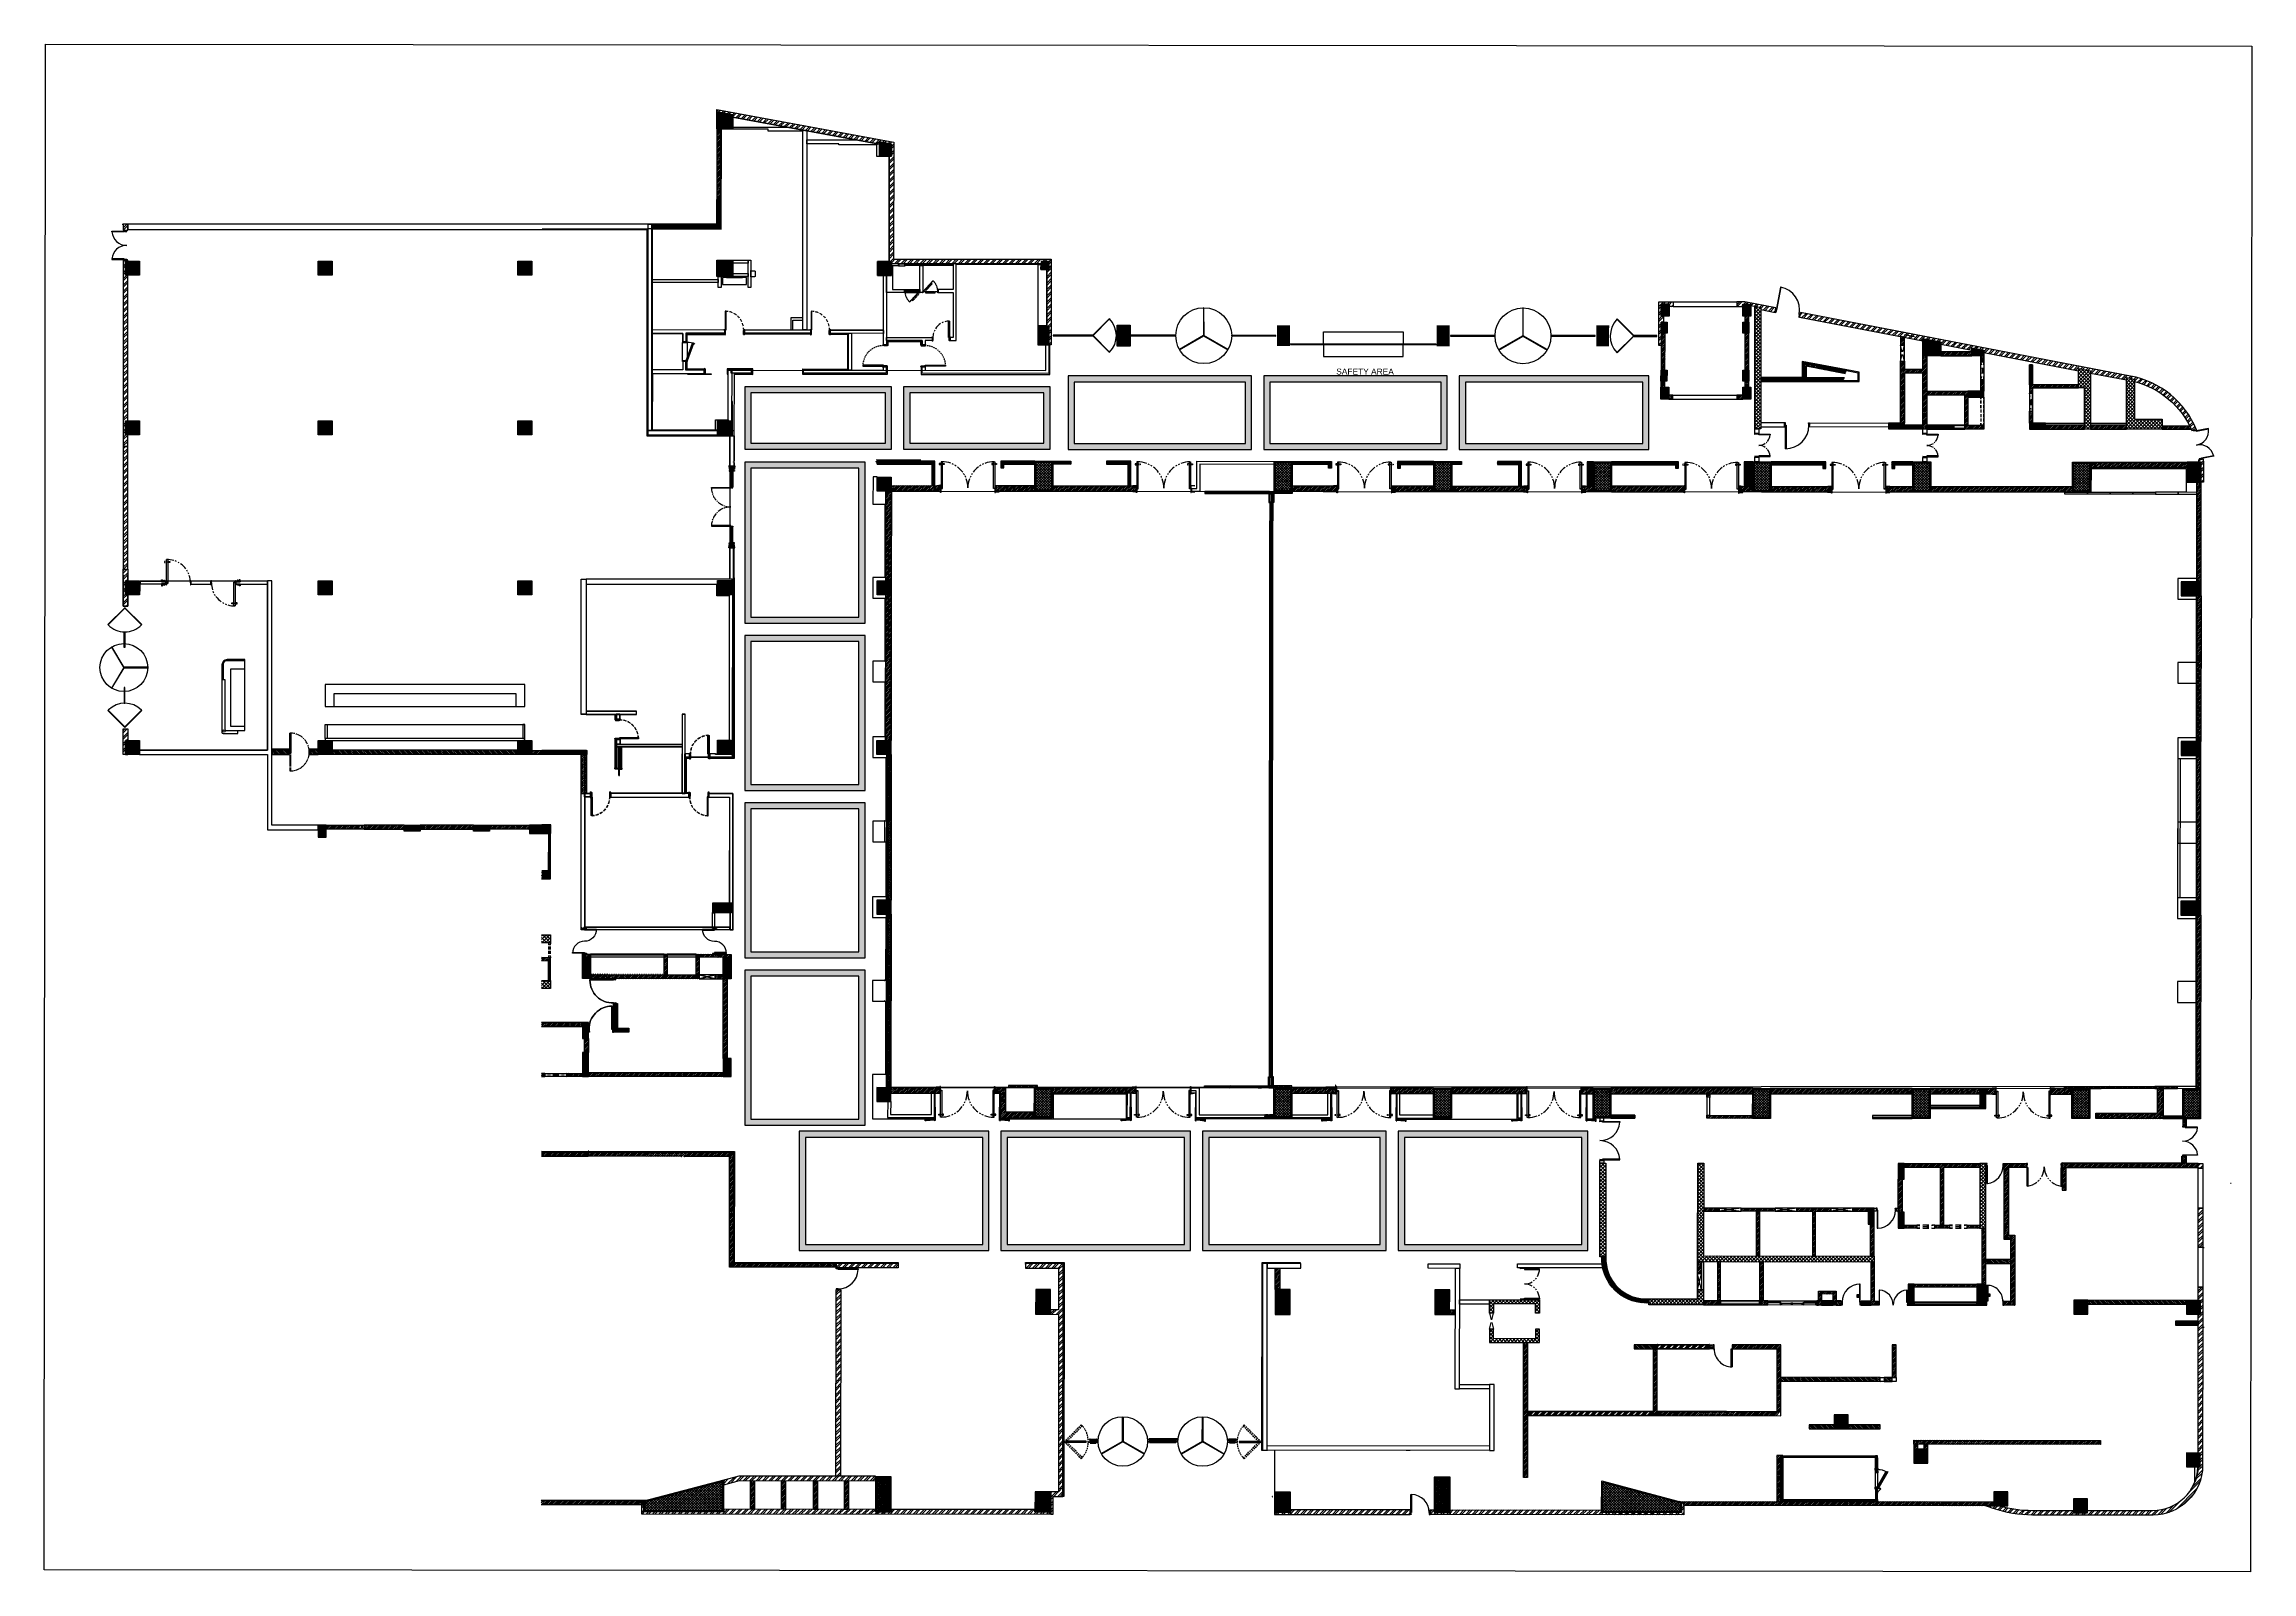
# Model space of a CAD drawing. Extents: x -957 to 3394, y -3 to 3008.
import ezdxf

# ---------------------------------------------------------------- set-up
doc = ezdxf.new("R2010")
doc.units = 0
doc.header["$MEASUREMENT"] = 0
for name, color, linetype in [('FIRE_SAFETY', 7, 'CONTINUOUS'), ('HATCHES', 7, 'CONTINUOUS'), ('PDF_$0$ELEVATION_5_LIGHT', 7, 'CONTINUOUS'), ('PDF_$0$GLAZING', 7, 'CONTINUOUS'), ('PDF_-SKM_FASTNER', 7, 'CONTINUOUS'), ('PDF_0SKM_PENDENT_SPRINKLER', 7, 'CONTINUOUS'), ('PDF_A-GRID2', 7, 'CONTINUOUS'), ('PDF_ALUMINIUM-DET', 7, 'CONTINUOUS'), ('PDF_BH_005_MASTERPLAN$0$FR', 7, 'CONTINUOUS'), ('PDF_BH_005_MASTERPLAN$0$I-', 7, 'CONTINUOUS'), ('PDF_BH_005_MASTERPLAN$0$I0', 7, 'CONTINUOUS'), ('PDF_BH_005_MASTERPLAN$0$I1', 7, 'CONTINUOUS'), ('PDF_BH_005_MASTERPLAN$0$I2', 7, 'CONTINUOUS'), ('PDF_BH_005_MASTERPLAN$0$I3', 7, 'CONTINUOUS'), ('PDF_BH_005_MASTERPLAN$0$I4', 7, 'CONTINUOUS'), ('PDF_BH_005_MASTERPLAN$0$ID', 7, 'CONTINUOUS'), ('PDF_COLUMN', 7, 'CONTINUOUS'), ('PDF_COLUMN_HATCH', 7, 'CONTINUOUS'), ('PDF_CORE', 7, 'CONTINUOUS'), ('PDF_DOOR', 7, 'CONTINUOUS'), ('PDF_DOORS_SECTION', 7, 'CONTINUOUS'), ('PDF_ELE7', 7, 'CONTINUOUS'), ('PDF_ELEV_5_LIGHT', 7, 'CONTINUOUS'), ('PDF_ELEVATION_2_MID_01', 7, 'CONTINUOUS'), ('PDF_ELEVATION_3_MID_02', 7, 'CONTINUOUS'), ('PDF_ELEVATION_4_MID_03', 7, 'CONTINUOUS'), ('PDF_ELEVATION_5_LIGHT', 7, 'CONTINUOUS'), ('PDF_ELEVATION_HIDDEN', 7, 'CONTINUOUS'), ('PDF_FIRE___PLUMB_MARGIN', 7, 'CONTINUOUS'), ('PDF_FRAMING-COLUMN', 7, 'CONTINUOUS'), ('PDF_FRAMING-COLUMN_HATCH', 7, 'CONTINUOUS'), ('PDF_FSM-_BASEMENTS-PLANS__', 7, 'CONTINUOUS'), ('PDF_FSM-PODIUM-FRAMING_-_S', 7, 'CONTINUOUS'), ('PDF_FURNITURE', 7, 'CONTINUOUS'), ('PDF_GASKET', 7, 'CONTINUOUS'), ('PDF_GLASS', 7, 'CONTINUOUS'), ('PDF_GROUND', 7, 'CONTINUOUS'), ('PDF_HARDWARE', 7, 'CONTINUOUS'), ('PDF_HATCH', 7, 'CONTINUOUS'), ('PDF_HATCH_-_AAC', 7, 'CONTINUOUS'), ('PDF_HATCH_-_BRICK_WALL', 7, 'CONTINUOUS'), ('PDF_HATCH_-_WALL', 7, 'CONTINUOUS'), ('PDF_HATCH_WALL', 7, 'CONTINUOUS'), ('PDF_I-DOOR', 7, 'CONTINUOUS'), ('PDF_I-DOOR-OPEN', 7, 'CONTINUOUS'), ('PDF_I-ELE', 7, 'CONTINUOUS'), ('PDF_I-FURN-FIXD', 7, 'CONTINUOUS'), ('PDF_I-FURN-FREE', 7, 'CONTINUOUS'), ('PDF_I-FURN-FREE-2', 7, 'CONTINUOUS'), ('PDF_I-FURN-LINE', 7, 'CONTINUOUS'), ('PDF_I-WALL', 7, 'CONTINUOUS'), ('PDF_I-WALL-HATCH', 7, 'CONTINUOUS'), ('PDF_I-WALL-JAMB', 7, 'CONTINUOUS'), ('PDF_ID-DOOR', 7, 'CONTINUOUS'), ('PDF_ID_FINISH_LINE', 7, 'CONTINUOUS'), ('PDF_ID_LAYER', 7, 'CONTINUOUS'), ('PDF_KERB', 7, 'CONTINUOUS'), ('PDF_RCC', 7, 'CONTINUOUS'), ('PDF_REV', 7, 'CONTINUOUS'), ('PDF_SHREM-CAD_6_CABLE', 7, 'CONTINUOUS'), ('PDF_SHREM_ACOUSTIC_WALL', 7, 'CONTINUOUS'), ('PDF_SHREM_COLUMN_INSULATIO', 7, 'CONTINUOUS'), ('PDF_SHREM_COMMENTS', 7, 'CONTINUOUS'), ('PDF_SHREM_NEW_BLK_WRK', 7, 'CONTINUOUS'), ('PDF_SHREM_NON_ACOUSTIC_WAL', 7, 'CONTINUOUS'), ('PDF_SHREM_STONE_QTY', 7, 'CONTINUOUS'), ('PDF_STAIRCASE', 7, 'CONTINUOUS'), ('PDF_TEMPLATE', 7, 'CONTINUOUS'), ('PDF_TRI_ARC-KQ_DOOR___WIND', 7, 'CONTINUOUS'), ('PDF_TRI_ARC-KQ_EQUIPMENT', 7, 'CONTINUOUS'), ('PDF_TRI_ARC-KQ_WALL', 7, 'CONTINUOUS'), ('PDF_TRI_ARC-KQ_WALL_COLD_R', 7, 'CONTINUOUS'), ('PDF_WALL', 7, 'CONTINUOUS')]:
    doc.layers.add(name, color=color, linetype=linetype)
doc.styles.add('PDF_ARIAL', font='arial.ttf')

msp = doc.modelspace()

# ---------------------------------------------------------------- hatches: boundary and pattern name
at = {"layer": 'HATCHES'}
h = msp.add_hatch(color=178, dxfattribs=at)
h.dxf.hatch_style = 1
h.paths.add_polyline_path([(1060.8, 2354), (1060.8, 2209.2), (1422.4, 2209.2), (1422.4, 2354)])
h.paths.add_polyline_path([(1410.4, 2342), (1410.4, 2221.2), (1072.8, 2221.2), (1072.8, 2342)], flags=16)
h = msp.add_hatch(color=178, dxfattribs=at)
h.dxf.hatch_style = 1
h.paths.add_polyline_path([(1807.9, 2354), (1446.4, 2354), (1446.4, 2209.2), (1807.9, 2209.2)])
h.paths.add_polyline_path([(1795.9, 2221.2), (1458.4, 2221.2), (1458.4, 2342), (1795.9, 2342)], flags=16)
h = msp.add_hatch(color=178, dxfattribs=at)
h.dxf.hatch_style = 1
h.paths.add_polyline_path([(1831.9, 2354), (1831.9, 2209.2), (2205.4, 2209.2), (2205.4, 2354)])
h.paths.add_polyline_path([(2193.4, 2342), (2193.4, 2221.2), (1843.9, 2221.2), (1843.9, 2342)], flags=16)
h = msp.add_hatch(color=178, dxfattribs=at)
h.dxf.hatch_style = 1
h.paths.add_polyline_path([(423.8, 2209.7), (712.6, 2209.7), (712.6, 2332.7), (423.8, 2332.7)])
h.paths.add_polyline_path([(435.8, 2320.7), (700.6, 2320.7), (700.6, 2221.7), (435.8, 2221.7)], flags=16)
h = msp.add_hatch(color=178, dxfattribs=at)
h.dxf.hatch_style = 1
h.paths.add_polyline_path([(1025.3, 2332.7), (736.6, 2332.7), (736.6, 2209.7), (1025.3, 2209.7)])
h.paths.add_polyline_path([(1013.3, 2320.7), (1013.3, 2221.7), (748.6, 2221.7), (748.6, 2320.7)], flags=16)
h = msp.add_hatch(color=178, dxfattribs=at)
h.dxf.hatch_style = 1
h.paths.add_polyline_path([(423.8, 2184.4), (423.8, 1866.7), (660.6, 1866.7), (660.6, 2184.4)])
h.paths.add_polyline_path([(648.6, 2172.4), (648.6, 1878.7), (435.8, 1878.7), (435.8, 2172.4)], flags=16)
h = msp.add_hatch(color=178, dxfattribs=at)
h.dxf.hatch_style = 1
h.paths.add_polyline_path([(423.8, 1842.7), (423.8, 1537), (660.6, 1537), (660.6, 1842.7)])
h.paths.add_polyline_path([(648.6, 1830.7), (648.6, 1549), (435.8, 1549), (435.8, 1830.7)], flags=16)
h = msp.add_hatch(color=178, dxfattribs=at)
h.dxf.hatch_style = 1
h.paths.add_polyline_path([(660.6, 1513), (423.8, 1513), (423.8, 1207.2), (660.6, 1207.2)])
h.paths.add_polyline_path([(648.6, 1219.2), (435.8, 1219.2), (435.8, 1501), (648.6, 1501)], flags=16)
h.paths.add_polyline_path([(660.6, 1183.2), (423.8, 1183.2), (423.8, 877.4), (660.6, 877.4)])
h.paths.add_polyline_path([(648.6, 889.4), (435.8, 889.4), (435.8, 1171.2), (648.6, 1171.2)], flags=16)
h.paths.add_polyline_path([(530.9, 865.4), (530.9, 630.3), (904.5, 630.3), (904.5, 865.4)])
h.paths.add_polyline_path([(892.5, 853.4), (892.5, 642.3), (542.9, 642.3), (542.9, 853.4)], flags=16)
h.paths.add_polyline_path([(928.5, 865.4), (928.5, 630.3), (1302, 630.3), (1302, 865.4)])
h.paths.add_polyline_path([(940.5, 853.4), (1290, 853.4), (1290, 642.3), (940.5, 642.3)], flags=16)
h.paths.add_polyline_path([(1326, 865.4), (1326, 630.3), (1687.6, 630.3), (1687.6, 865.4)])
h.paths.add_polyline_path([(1675.6, 853.4), (1675.6, 642.3), (1338, 642.3), (1338, 853.4)], flags=16)
h.paths.add_polyline_path([(1711.6, 865.4), (1711.6, 630.3), (2085.2, 630.3), (2085.2, 865.4)])
h.paths.add_polyline_path([(2073.2, 853.4), (2073.2, 642.3), (1723.6, 642.3), (1723.6, 853.4)], flags=16)
at = {"layer": 'PDF_0SKM_PENDENT_SPRINKLER'}
for points in [[(1460, 2068.9), (1459.5, 2068.9), (1459.5, 2068.9), (1459.5, 2068.9), (1459.5, 2068.9), (1459.5, 2068.9), (1459.5, 2068.9), (1459.5, 2106.6), (1460, 2106.6)], [(1463, 2068.9), (1463.5, 2068.9), (1463.5, 2068.9), (1463.5, 2068.9), (1463.5, 2068.9), (1463.5, 2068.9), (1463.5, 2068.9), (1463.6, 2106.6), (1463.1, 2106.6)], [(1459.5, 2068.6), (1459.5, 2068.7), (1459.5, 2068.8), (1459.5, 2068.8), (1459.5, 2068.8), (1459.5, 2068.8), (1459.5, 2068.8), (1460, 2068.8), (1459.9, 2031.1), (1459.5, 2031.1), (1459.5, 2031.1), (1459.5, 2031.1), (1459.5, 2031.1), (1459.4, 2031.1), (1459.4, 2031.1)], [(1463.5, 2068.6), (1463.5, 2068.7), (1463.5, 2068.7), (1463.5, 2068.8), (1463.5, 2068.8), (1463.5, 2068.8), (1463.5, 2068.8), (1463, 2068.8), (1463, 2031.1), (1463.5, 2031.1), (1463.5, 2031.1), (1463.5, 2031.1), (1463.5, 2031.1), (1463.5, 2031.1), (1463.5, 2031.1)], [(1459.4, 2030.8), (1459.4, 2031), (1459.4, 2031), (1459.5, 2031), (1459.5, 2031), (1459.5, 2031), (1459.5, 2031), (1459.9, 2031), (1459.9, 1993.3), (1459.4, 1993.3), (1459.4, 1993.3), (1459.4, 1993.3), (1459.4, 1993.3), (1459.4, 1993.3), (1459.4, 1993.3)], [(1463.5, 2030.8), (1463.5, 2031), (1463.5, 2031), (1463.5, 2031), (1463.5, 2031), (1463.5, 2031), (1463.5, 2031), (1463, 2031), (1463, 1993.3), (1463.4, 1993.3), (1463.4, 1993.3), (1463.4, 1993.3), (1463.5, 1993.3), (1463.5, 1993.3), (1463.5, 1993.3)], [(1459.4, 1993), (1459.4, 1993.2), (1459.4, 1993.2), (1459.4, 1993.2), (1459.4, 1993.2), (1459.4, 1993.2), (1459.4, 1993.2), (1459.9, 1993.2), (1459.9, 1955.6), (1459.4, 1955.6), (1459.4, 1955.6), (1459.4, 1955.6), (1459.4, 1955.6), (1459.4, 1955.6), (1459.4, 1955.6)], [(1463.5, 1993), (1463.5, 1993.2), (1463.5, 1993.2), (1463.5, 1993.2), (1463.4, 1993.2), (1463.4, 1993.2), (1463.4, 1993.2), (1463, 1993.2), (1463, 1955.5), (1463.4, 1955.5), (1463.4, 1955.5), (1463.4, 1955.6), (1463.4, 1955.6), (1463.4, 1955.6), (1463.4, 1955.6)], [(1459.4, 1917.4), (1459.4, 1917.6), (1459.4, 1917.6), (1459.4, 1917.7), (1459.4, 1917.7), (1459.4, 1917.7), (1459.4, 1917.7), (1459.8, 1917.7), (1459.8, 1880), (1459.3, 1880), (1459.3, 1880), (1459.3, 1880), (1459.3, 1880), (1459.3, 1880), (1459.3, 1880)], [(1459.4, 1955.2), (1459.4, 1955.4), (1459.4, 1955.4), (1459.4, 1955.4), (1459.4, 1955.4), (1459.4, 1955.4), (1459.4, 1955.4), (1459.9, 1955.4), (1459.8, 1917.8), (1459.4, 1917.8), (1459.4, 1917.8), (1459.4, 1917.8), (1459.4, 1917.8), (1459.4, 1917.8), (1459.4, 1917.8)], [(1463.4, 1955.2), (1463.4, 1955.4), (1463.4, 1955.4), (1463.4, 1955.4), (1463.4, 1955.4), (1463.4, 1955.4), (1463.4, 1955.4), (1463, 1955.4), (1462.9, 1917.8), (1463.4, 1917.8), (1463.4, 1917.8), (1463.4, 1917.8), (1463.4, 1917.8), (1463.4, 1917.8), (1463.4, 1917.8)], [(1463.4, 1917.4), (1463.4, 1917.6), (1463.4, 1917.6), (1463.4, 1917.6), (1463.4, 1917.7), (1463.4, 1917.7), (1463.4, 1917.7), (1462.9, 1917.7), (1462.9, 1880), (1463.3, 1880), (1463.3, 1880), (1463.4, 1880), (1463.4, 1880), (1463.4, 1880), (1463.4, 1880)], [(1459.3, 1879.7), (1459.3, 1879.9), (1459.3, 1879.9), (1459.3, 1879.9), (1459.3, 1879.9), (1459.3, 1879.9), (1459.3, 1879.9), (1459.8, 1879.9), (1459.8, 1842.2), (1459.3, 1842.2), (1459.3, 1842.2), (1459.3, 1842.2), (1459.3, 1842.2), (1459.3, 1842.2), (1459.3, 1842.2)], [(1463.4, 1879.7), (1463.4, 1879.9), (1463.4, 1879.9), (1463.4, 1879.9), (1463.4, 1879.9), (1463.3, 1879.9), (1463.3, 1879.9), (1462.9, 1879.9), (1462.9, 1842.2), (1463.3, 1842.2), (1463.3, 1842.2), (1463.3, 1842.2), (1463.3, 1842.2), (1463.3, 1842.2), (1463.3, 1842.2)], [(1459.3, 1841.9), (1459.3, 1842.1), (1459.3, 1842.1), (1459.3, 1842.1), (1459.3, 1842.1), (1459.3, 1842.1), (1459.3, 1842.1), (1459.8, 1842.1), (1459.7, 1804.4), (1459.3, 1804.4), (1459.3, 1804.4), (1459.3, 1804.4), (1459.3, 1804.5), (1459.3, 1804.5), (1459.3, 1804.5)], [(1463.3, 1841.9), (1463.3, 1842.1), (1463.3, 1842.1), (1463.3, 1842.1), (1463.3, 1842.1), (1463.3, 1842.1), (1463.3, 1842.1), (1462.9, 1842.1), (1462.8, 1804.4), (1463.3, 1804.4), (1463.3, 1804.4), (1463.3, 1804.4), (1463.3, 1804.4), (1463.3, 1804.5), (1463.3, 1804.5)], [(1459.3, 1804.1), (1459.3, 1804.3), (1459.3, 1804.3), (1459.3, 1804.3), (1459.3, 1804.3), (1459.3, 1804.3), (1459.3, 1804.3), (1459.7, 1804.3), (1459.7, 1766.7), (1459.2, 1766.7), (1459.2, 1766.7), (1459.2, 1766.7), (1459.2, 1766.7), (1459.2, 1766.7), (1459.2, 1766.7)], [(1463.3, 1804.1), (1463.3, 1804.3), (1463.3, 1804.3), (1463.3, 1804.3), (1463.3, 1804.3), (1463.3, 1804.3), (1463.3, 1804.3), (1462.8, 1804.3), (1462.8, 1766.7), (1463.2, 1766.7), (1463.3, 1766.7), (1463.3, 1766.7), (1463.3, 1766.7), (1463.3, 1766.7), (1463.3, 1766.7)], [(1459.2, 1766.3), (1459.2, 1766.5), (1459.2, 1766.5), (1459.2, 1766.5), (1459.2, 1766.5), (1459.2, 1766.6), (1459.2, 1766.6), (1459.7, 1766.6), (1459.7, 1728.9), (1459.2, 1728.9), (1459.2, 1728.9), (1459.2, 1728.9), (1459.2, 1728.9), (1459.2, 1728.9), (1459.2, 1728.9)], [(1463.3, 1766.3), (1463.3, 1766.5), (1463.3, 1766.5), (1463.3, 1766.5), (1463.3, 1766.5), (1463.3, 1766.5), (1463.2, 1766.5), (1462.8, 1766.5), (1462.8, 1728.9), (1463.2, 1728.9), (1463.2, 1728.9), (1463.2, 1728.9), (1463.2, 1728.9), (1463.2, 1728.9), (1463.2, 1728.9)], [(1459.2, 1728.6), (1459.2, 1728.8), (1459.2, 1728.8), (1459.2, 1728.8), (1459.2, 1728.8), (1459.2, 1728.8), (1459.2, 1728.8), (1459.7, 1728.8), (1459.6, 1691.1), (1459.2, 1691.1), (1459.2, 1691.1), (1459.2, 1691.1), (1459.2, 1691.1), (1459.2, 1691.1), (1459.2, 1691.1)], [(1463.2, 1728.6), (1463.2, 1728.8), (1463.2, 1728.8), (1463.2, 1728.8), (1463.2, 1728.8), (1463.2, 1728.8), (1463.2, 1728.8), (1462.8, 1728.8), (1462.7, 1691.1), (1463.2, 1691.1), (1463.2, 1691.1), (1463.2, 1691.1), (1463.2, 1691.1), (1463.2, 1691.1), (1463.2, 1691.1)], [(1459.2, 1690.8), (1459.2, 1691), (1459.2, 1691), (1459.2, 1691), (1459.2, 1691), (1459.2, 1691), (1459.2, 1691), (1459.6, 1691), (1459.6, 1653.3), (1459.1, 1653.3), (1459.1, 1653.3), (1459.1, 1653.3), (1459.1, 1653.3), (1459.1, 1653.4), (1459.1, 1653.4)], [(1463.2, 1690.8), (1463.2, 1691), (1463.2, 1691), (1463.2, 1691), (1463.2, 1691), (1463.2, 1691), (1463.2, 1691), (1462.7, 1691), (1462.7, 1653.3), (1463.1, 1653.3), (1463.2, 1653.3), (1463.2, 1653.3), (1463.2, 1653.3), (1463.2, 1653.3), (1463.2, 1653.4)], [(1459.1, 1653), (1459.1, 1653.2), (1459.1, 1653.2), (1459.1, 1653.2), (1459.1, 1653.2), (1459.1, 1653.2), (1459.1, 1653.2), (1459.6, 1653.2), (1459.6, 1615.6), (1459.1, 1615.6), (1459.1, 1615.6), (1459.1, 1615.6), (1459.1, 1615.6), (1459.1, 1615.6), (1459.1, 1615.6)], [(1459.1, 1615.2), (1459.1, 1615.4), (1459.1, 1615.4), (1459.1, 1615.4), (1459.1, 1615.4), (1459.1, 1615.4), (1459.1, 1615.4), (1459.6, 1615.4), (1459.5, 1577.8), (1459.1, 1577.8), (1459.1, 1577.8), (1459.1, 1577.8), (1459.1, 1577.8), (1459.1, 1577.8), (1459.1, 1577.8)], [(1463.1, 1615.2), (1463.1, 1615.4), (1463.1, 1615.4), (1463.1, 1615.4), (1463.1, 1615.4), (1463.1, 1615.4), (1463.1, 1615.4), (1462.7, 1615.4), (1462.6, 1577.8), (1463.1, 1577.8), (1463.1, 1577.8), (1463.1, 1577.8), (1463.1, 1577.8), (1463.1, 1577.8), (1463.1, 1577.8)], [(1463.2, 1653), (1463.2, 1653.2), (1463.2, 1653.2), (1463.2, 1653.2), (1463.2, 1653.2), (1463.2, 1653.2), (1463.1, 1653.2), (1462.7, 1653.2), (1462.7, 1615.6), (1463.1, 1615.6), (1463.1, 1615.6), (1463.1, 1615.6), (1463.1, 1615.6), (1463.1, 1615.6), (1463.1, 1615.6)], [(1459.1, 1577.5), (1459.1, 1577.7), (1459.1, 1577.7), (1459.1, 1577.7), (1459.1, 1577.7), (1459.1, 1577.7), (1459.1, 1577.7), (1459.5, 1577.7), (1459.5, 1540), (1459, 1540), (1459, 1540), (1459, 1540), (1459, 1540), (1459, 1540), (1459, 1540)], [(1463.1, 1577.5), (1463.1, 1577.7), (1463.1, 1577.7), (1463.1, 1577.7), (1463.1, 1577.7), (1463.1, 1577.7), (1463.1, 1577.7), (1462.6, 1577.7), (1462.6, 1540), (1463.1, 1540), (1463.1, 1540), (1463.1, 1540), (1463.1, 1540), (1463.1, 1540), (1463.1, 1540)], [(1459, 1539.7), (1459, 1539.9), (1459, 1539.9), (1459, 1539.9), (1459, 1539.9), (1459, 1539.9), (1459, 1539.9), (1459.5, 1539.9), (1459.5, 1502.2), (1459, 1502.2), (1459, 1502.2), (1459, 1502.2), (1459, 1502.2), (1459, 1502.2), (1459, 1502.3)], [(1463.1, 1539.7), (1463.1, 1539.9), (1463.1, 1539.9), (1463.1, 1539.9), (1463.1, 1539.9), (1463.1, 1539.9), (1463.1, 1539.9), (1462.6, 1539.9), (1462.6, 1502.2), (1463, 1502.2), (1463, 1502.2), (1463, 1502.2), (1463, 1502.2), (1463, 1502.2), (1463, 1502.2)], [(1459, 1501.9), (1459, 1502.1), (1459, 1502.1), (1459, 1502.1), (1459, 1502.1), (1459, 1502.1), (1459, 1502.1), (1459.5, 1502.1), (1459.4, 1464.5), (1459, 1464.5), (1459, 1464.5), (1459, 1464.5), (1459, 1464.5), (1459, 1464.5), (1459, 1464.5)], [(1463, 1501.9), (1463, 1502.1), (1463, 1502.1), (1463, 1502.1), (1463, 1502.1), (1463, 1502.1), (1463, 1502.1), (1462.6, 1502.1), (1462.5, 1464.5), (1463, 1464.5), (1463, 1464.5), (1463, 1464.5), (1463, 1464.5), (1463, 1464.5), (1463, 1464.5)], [(1459, 1464.1), (1459, 1464.3), (1459, 1464.3), (1459, 1464.3), (1459, 1464.3), (1459, 1464.3), (1459, 1464.3), (1459.4, 1464.3), (1459.4, 1426.7), (1458.9, 1426.7), (1458.9, 1426.7), (1458.9, 1426.7), (1458.9, 1426.7), (1458.9, 1426.7), (1458.9, 1426.7)], [(1463, 1464.1), (1463, 1464.3), (1463, 1464.3), (1463, 1464.3), (1463, 1464.3), (1463, 1464.3), (1463, 1464.3), (1462.5, 1464.3), (1462.5, 1426.7), (1463, 1426.7), (1463, 1426.7), (1463, 1426.7), (1463, 1426.7), (1463, 1426.7), (1463, 1426.7)], [(1458.9, 1426.4), (1458.9, 1426.5), (1458.9, 1426.6), (1458.9, 1426.6), (1458.9, 1426.6), (1458.9, 1426.6), (1458.9, 1426.6), (1459.4, 1426.6), (1459.4, 1388.9), (1458.9, 1388.9), (1458.9, 1388.9), (1458.9, 1388.9), (1458.9, 1388.9), (1458.9, 1388.9), (1458.9, 1388.9)], [(1463, 1426.4), (1463, 1426.5), (1463, 1426.5), (1463, 1426.6), (1463, 1426.6), (1463, 1426.6), (1463, 1426.6), (1462.5, 1426.6), (1462.5, 1388.9), (1462.9, 1388.9), (1462.9, 1388.9), (1462.9, 1388.9), (1462.9, 1388.9), (1462.9, 1388.9), (1462.9, 1388.9)], [(1459.4, 1388.8), (1458.9, 1388.8), (1458.9, 1388.8), (1458.9, 1388.8), (1458.9, 1388.8), (1458.9, 1388.8), (1458.9, 1388.8), (1458.9, 1348.6), (1458.9, 1348.6), (1458.9, 1348.6), (1458.9, 1348.6), (1458.9, 1348.6), (1458.9, 1348.6), (1459.3, 1348.6)], [(1462.5, 1388.8), (1462.9, 1388.8), (1462.9, 1388.8), (1462.9, 1388.8), (1462.9, 1388.8), (1462.9, 1388.8), (1462.9, 1388.8), (1462.9, 1348.6), (1462.9, 1348.6), (1462.9, 1348.6), (1462.9, 1348.6), (1462.9, 1348.6), (1462.9, 1348.6), (1462.4, 1348.6)], [(1458.9, 1348.2), (1458.9, 1348.4), (1458.9, 1348.4), (1458.9, 1348.4), (1458.9, 1348.5), (1458.9, 1348.5), (1458.9, 1348.5), (1459.3, 1348.5), (1459.3, 1310.8), (1458.8, 1310.8), (1458.8, 1310.8), (1458.8, 1310.8), (1458.8, 1310.8), (1458.8, 1310.8), (1458.8, 1310.8)], [(1458.8, 1310.5), (1458.8, 1310.7), (1458.8, 1310.7), (1458.8, 1310.7), (1458.8, 1310.7), (1458.8, 1310.7), (1458.8, 1310.7), (1459.3, 1310.7), (1459.3, 1273), (1458.8, 1273), (1458.8, 1273), (1458.8, 1273), (1458.8, 1273), (1458.8, 1273), (1458.8, 1273)], [(1462.9, 1348.2), (1462.9, 1348.4), (1462.9, 1348.4), (1462.9, 1348.4), (1462.9, 1348.4), (1462.9, 1348.5), (1462.9, 1348.5), (1462.4, 1348.5), (1462.4, 1310.8), (1462.9, 1310.8), (1462.9, 1310.8), (1462.9, 1310.8), (1462.9, 1310.8), (1462.9, 1310.8), (1462.9, 1310.8)], [(1462.9, 1310.5), (1462.9, 1310.7), (1462.9, 1310.7), (1462.9, 1310.7), (1462.9, 1310.7), (1462.9, 1310.7), (1462.9, 1310.7), (1462.4, 1310.7), (1462.4, 1273), (1462.8, 1273), (1462.8, 1273), (1462.8, 1273), (1462.8, 1273), (1462.8, 1273), (1462.8, 1273)], [(1458.8, 1272.7), (1458.8, 1272.9), (1458.8, 1272.9), (1458.8, 1272.9), (1458.8, 1272.9), (1458.8, 1272.9), (1458.8, 1272.9), (1459.3, 1272.9), (1459.2, 1235.2), (1458.8, 1235.2), (1458.8, 1235.2), (1458.8, 1235.2), (1458.8, 1235.2), (1458.8, 1235.3), (1458.8, 1235.3)], [(1462.8, 1272.7), (1462.8, 1272.9), (1462.8, 1272.9), (1462.8, 1272.9), (1462.8, 1272.9), (1462.8, 1272.9), (1462.8, 1272.9), (1462.4, 1272.9), (1462.3, 1235.2), (1462.8, 1235.2), (1462.8, 1235.2), (1462.8, 1235.2), (1462.8, 1235.2), (1462.8, 1235.2), (1462.8, 1235.3)], [(1458.8, 1234.9), (1458.8, 1235.1), (1458.8, 1235.1), (1458.8, 1235.1), (1458.8, 1235.1), (1458.8, 1235.1), (1458.8, 1235.1), (1459.2, 1235.1), (1459.2, 1197.5), (1458.8, 1197.5), (1458.7, 1197.5), (1458.7, 1197.5), (1458.7, 1197.5), (1458.7, 1197.5), (1458.7, 1197.5)], [(1462.8, 1234.9), (1462.8, 1235.1), (1462.8, 1235.1), (1462.8, 1235.1), (1462.8, 1235.1), (1462.8, 1235.1), (1462.8, 1235.1), (1462.3, 1235.1), (1462.3, 1197.5), (1462.8, 1197.5), (1462.8, 1197.5), (1462.8, 1197.5), (1462.8, 1197.5), (1462.8, 1197.5), (1462.8, 1197.5)], [(1458.7, 1197.1), (1458.7, 1197.3), (1458.7, 1197.3), (1458.7, 1197.3), (1458.7, 1197.3), (1458.7, 1197.3), (1458.8, 1197.3), (1459.2, 1197.3), (1459.2, 1159.7), (1458.7, 1159.7), (1458.7, 1159.7), (1458.7, 1159.7), (1458.7, 1159.7), (1458.7, 1159.7), (1458.7, 1159.7)], [(1462.8, 1197.1), (1462.8, 1197.3), (1462.8, 1197.3), (1462.8, 1197.3), (1462.8, 1197.3), (1462.8, 1197.3), (1462.8, 1197.3), (1462.3, 1197.3), (1462.3, 1159.7), (1462.7, 1159.7), (1462.7, 1159.7), (1462.7, 1159.7), (1462.7, 1159.7), (1462.7, 1159.7), (1462.7, 1159.7)], [(1458.7, 1159.4), (1458.7, 1159.6), (1458.7, 1159.6), (1458.7, 1159.6), (1458.7, 1159.6), (1458.7, 1159.6), (1458.7, 1159.6), (1459.2, 1159.6), (1459.1, 1121.9), (1458.7, 1121.9), (1458.7, 1121.9), (1458.7, 1121.9), (1458.7, 1121.9), (1458.7, 1121.9), (1458.7, 1121.9)], [(1462.7, 1159.4), (1462.7, 1159.6), (1462.7, 1159.6), (1462.7, 1159.6), (1462.7, 1159.6), (1462.7, 1159.6), (1462.7, 1159.6), (1462.3, 1159.6), (1462.2, 1121.9), (1462.7, 1121.9), (1462.7, 1121.9), (1462.7, 1121.9), (1462.7, 1121.9), (1462.7, 1121.9), (1462.7, 1121.9)], [(1458.7, 1121.6), (1458.7, 1121.8), (1458.7, 1121.8), (1458.7, 1121.8), (1458.7, 1121.8), (1458.7, 1121.8), (1458.7, 1121.8), (1459.1, 1121.8), (1459.1, 1084.1), (1458.7, 1084.1), (1458.6, 1084.1), (1458.6, 1084.1), (1458.6, 1084.1), (1458.6, 1084.1), (1458.6, 1084.2)], [(1462.7, 1121.6), (1462.7, 1121.8), (1462.7, 1121.8), (1462.7, 1121.8), (1462.7, 1121.8), (1462.7, 1121.8), (1462.7, 1121.8), (1462.2, 1121.8), (1462.2, 1084.1), (1462.7, 1084.1), (1462.7, 1084.1), (1462.7, 1084.1), (1462.7, 1084.1), (1462.7, 1084.1), (1462.7, 1084.1)], [(1458.6, 1083.8), (1458.6, 1084), (1458.6, 1084), (1458.6, 1084), (1458.6, 1084), (1458.6, 1084), (1458.7, 1084), (1459.1, 1084), (1459.1, 1046.4), (1458.6, 1046.4), (1458.6, 1046.4), (1458.6, 1046.4), (1458.6, 1046.4), (1458.6, 1046.4), (1458.6, 1046.4)], [(1458.6, 1046), (1458.6, 1046.2), (1458.6, 1046.2), (1458.6, 1046.2), (1458.6, 1046.2), (1458.6, 1046.2), (1458.6, 1046.2), (1459.1, 1046.2), (1459, 1008.6), (1458.6, 1008.6), (1458.6, 1008.6), (1458.6, 1008.6), (1458.6, 1008.6), (1458.6, 1008.6), (1458.6, 1008.6)], [(1462.6, 1046), (1462.6, 1046.2), (1462.6, 1046.2), (1462.6, 1046.2), (1462.6, 1046.2), (1462.6, 1046.2), (1462.6, 1046.2), (1462.2, 1046.2), (1462.1, 1008.6), (1462.6, 1008.6), (1462.6, 1008.6), (1462.6, 1008.6), (1462.6, 1008.6), (1462.6, 1008.6), (1462.6, 1008.6)], [(1462.7, 1083.8), (1462.7, 1084), (1462.7, 1084), (1462.7, 1084), (1462.7, 1084), (1462.7, 1084), (1462.7, 1084), (1462.2, 1084), (1462.2, 1046.4), (1462.6, 1046.4), (1462.6, 1046.4), (1462.6, 1046.4), (1462.6, 1046.4), (1462.6, 1046.4), (1462.6, 1046.4)], [(1459, 1008.5), (1458.6, 1008.5), (1458.6, 1008.5), (1458.6, 1008.5), (1458.6, 1008.5), (1458.6, 1008.5), (1458.6, 1008.5), (1458.5, 970.8), (1459, 970.8)], [(1462.1, 1008.5), (1462.6, 1008.5), (1462.6, 1008.5), (1462.6, 1008.5), (1462.6, 1008.5), (1462.6, 1008.5), (1462.6, 1008.4), (1462.6, 970.8), (1462.1, 970.8)]]:
    msp.add_hatch(color=256, dxfattribs=at).paths.add_polyline_path(points)
at = {"layer": 'PDF_BH_005_MASTERPLAN$0$I2'}
for points in [[(395.1, 2176.5), (392, 2176.5), (392, 2174.6), (392.8, 2174.6), (392.8, 2170.6), (393.6, 2170.6), (393.6, 2167.7), (392.8, 2167.7), (392.8, 2166.7), (395.1, 2166.7)], [(400.6, 2176.5), (403.8, 2176.5), (403.8, 2174.6), (403, 2174.6), (403, 2170.6), (402.2, 2170.6), (402.2, 2167.7), (403, 2167.7), (403, 2166.7), (400.6, 2166.7)], [(395, 2015.3), (391.9, 2015.3), (391.9, 2017.3), (392.6, 2017.3), (392.6, 2021.2), (393.4, 2021.2), (393.4, 2024.1), (392.6, 2024.1), (392.6, 2025.1), (395, 2025.1)], [(400.5, 2015.3), (403.7, 2015.3), (403.7, 2017.2), (402.9, 2017.2), (402.9, 2021.2), (402.1, 2021.2), (402.1, 2024.1), (402.9, 2024.1), (402.9, 2025.1), (400.5, 2025.1)]]:
    msp.add_hatch(color=256, dxfattribs=at).paths.add_polyline_path(points)
at = {"layer": 'PDF_HATCH'}
for points in [[(1458.5, 2068.8), (1459.4, 2068.8), (1459.4, 2069.1), (1459.5, 2069.1), (1459.5, 2106.6), (1458.6, 2106.6)], [(1458.5, 2068.8), (1459.4, 2068.8), (1459.4, 2069.1), (1459.5, 2069.1), (1459.5, 2106.6), (1458.6, 2106.6)], [(1458.5, 2068.8), (1459.4, 2068.8), (1459.4, 2069.1), (1459.5, 2069.1), (1459.5, 2106.6), (1458.6, 2106.6)], [(1464.5, 2068.8), (1463.6, 2068.8), (1463.6, 2069.1), (1463.5, 2069.1), (1463.5, 2106.6), (1464.5, 2106.6)], [(1464.5, 2068.8), (1463.6, 2068.8), (1463.6, 2069.1), (1463.5, 2069.1), (1463.6, 2106.6), (1464.5, 2106.6)], [(1464.5, 2068.8), (1463.6, 2068.8), (1463.6, 2069.1), (1463.5, 2069.1), (1463.6, 2106.6), (1464.5, 2106.6)], [(1458.6, 2068.8), (1459.4, 2068.8), (1459.4, 2068.5), (1459.5, 2068.5), (1459.4, 2031.3), (1459.4, 2031.3), (1459.4, 2031), (1458.5, 2031)], [(1458.6, 2068.8), (1459.4, 2068.8), (1459.4, 2068.5), (1459.5, 2068.5), (1459.4, 2031.3), (1459.4, 2031.3), (1459.4, 2031), (1458.5, 2031)], [(1464.4, 2068.8), (1463.6, 2068.8), (1463.6, 2068.5), (1463.5, 2068.5), (1463.5, 2031.3), (1463.5, 2031.3), (1463.5, 2031), (1464.4, 2031)], [(1464.4, 2068.8), (1463.6, 2068.8), (1463.6, 2068.5), (1463.5, 2068.5), (1463.5, 2031.3), (1463.5, 2031.3), (1463.5, 2031), (1464.4, 2031)], [(1458.5, 2031), (1459.4, 2031), (1459.4, 2030.8), (1459.4, 2030.8), (1459.4, 1993.5), (1459.4, 1993.5), (1459.4, 1993.3), (1458.5, 1993.3)], [(1458.5, 2031), (1459.4, 2031), (1459.4, 2030.8), (1459.4, 2030.8), (1459.4, 1993.5), (1459.4, 1993.5), (1459.4, 1993.3), (1458.5, 1993.3)], [(1464.4, 2031), (1463.5, 2031), (1463.5, 2030.8), (1463.5, 2030.8), (1463.5, 1993.5), (1463.5, 1993.5), (1463.5, 1993.3), (1464.4, 1993.3)], [(1464.4, 2031), (1463.5, 2031), (1463.5, 2030.8), (1463.5, 2030.8), (1463.5, 1993.5), (1463.5, 1993.5), (1463.5, 1993.3), (1464.4, 1993.3)], [(1458.5, 1993.3), (1459.4, 1993.3), (1459.4, 1993), (1459.4, 1993), (1459.4, 1955.8), (1459.3, 1955.8), (1459.3, 1955.5), (1458.5, 1955.5)], [(1458.5, 1993.3), (1459.4, 1993.3), (1459.4, 1993), (1459.4, 1993), (1459.4, 1955.8), (1459.3, 1955.8), (1459.3, 1955.5), (1458.5, 1955.5)], [(1464.4, 1993.3), (1463.5, 1993.3), (1463.5, 1993), (1463.5, 1993), (1463.4, 1955.8), (1463.5, 1955.8), (1463.5, 1955.5), (1464.3, 1955.5)], [(1464.4, 1993.3), (1463.5, 1993.3), (1463.5, 1993), (1463.5, 1993), (1463.4, 1955.8), (1463.5, 1955.8), (1463.5, 1955.5), (1464.3, 1955.5)], [(1458.5, 1955.5), (1459.3, 1955.5), (1459.3, 1955.2), (1459.4, 1955.2), (1459.4, 1918), (1459.3, 1918), (1459.3, 1917.7), (1458.4, 1917.7)], [(1458.5, 1955.5), (1459.3, 1955.5), (1459.3, 1955.2), (1459.4, 1955.2), (1459.4, 1918), (1459.3, 1918), (1459.3, 1917.7), (1458.4, 1917.7)], [(1458.4, 1917.7), (1459.3, 1917.7), (1459.3, 1917.4), (1459.4, 1917.4), (1459.3, 1880.2), (1459.3, 1880.2), (1459.3, 1879.9), (1458.4, 1879.9)], [(1458.4, 1917.7), (1459.3, 1917.7), (1459.3, 1917.4), (1459.4, 1917.4), (1459.3, 1880.2), (1459.3, 1880.2), (1459.3, 1879.9), (1458.4, 1879.9)], [(1464.3, 1955.5), (1463.5, 1955.5), (1463.5, 1955.2), (1463.4, 1955.2), (1463.4, 1918), (1463.4, 1918), (1463.4, 1917.7), (1464.3, 1917.7)], [(1464.3, 1955.5), (1463.5, 1955.5), (1463.5, 1955.2), (1463.4, 1955.2), (1463.4, 1918), (1463.4, 1918), (1463.4, 1917.7), (1464.3, 1917.7)], [(1464.3, 1917.7), (1463.4, 1917.7), (1463.4, 1917.4), (1463.4, 1917.4), (1463.4, 1880.2), (1463.4, 1880.2), (1463.4, 1879.9), (1464.3, 1879.9)], [(1464.3, 1917.7), (1463.4, 1917.7), (1463.4, 1917.4), (1463.4, 1917.4), (1463.4, 1880.2), (1463.4, 1880.2), (1463.4, 1879.9), (1464.3, 1879.9)], [(1458.4, 1879.9), (1459.3, 1879.9), (1459.3, 1879.7), (1459.3, 1879.7), (1459.3, 1842.4), (1459.2, 1842.4), (1459.2, 1842.2), (1458.4, 1842.2)], [(1458.4, 1879.9), (1459.3, 1879.9), (1459.3, 1879.7), (1459.3, 1879.7), (1459.3, 1842.4), (1459.2, 1842.4), (1459.2, 1842.2), (1458.4, 1842.2)], [(1464.3, 1879.9), (1463.4, 1879.9), (1463.4, 1879.7), (1463.4, 1879.7), (1463.3, 1842.4), (1463.4, 1842.4), (1463.4, 1842.2), (1464.2, 1842.2)], [(1464.3, 1879.9), (1463.4, 1879.9), (1463.4, 1879.7), (1463.4, 1879.7), (1463.3, 1842.4), (1463.4, 1842.4), (1463.4, 1842.2), (1464.2, 1842.2)], [(1458.4, 1842.2), (1459.2, 1842.2), (1459.2, 1841.9), (1459.3, 1841.9), (1459.3, 1804.7), (1459.2, 1804.7), (1459.2, 1804.4), (1458.3, 1804.4)], [(1458.4, 1842.2), (1459.2, 1842.2), (1459.2, 1841.9), (1459.3, 1841.9), (1459.3, 1804.7), (1459.2, 1804.7), (1459.2, 1804.4), (1458.3, 1804.4)], [(1464.2, 1842.2), (1463.4, 1842.2), (1463.4, 1841.9), (1463.3, 1841.9), (1463.3, 1804.7), (1463.3, 1804.7), (1463.3, 1804.4), (1464.2, 1804.4)], [(1464.2, 1842.2), (1463.4, 1842.2), (1463.4, 1841.9), (1463.3, 1841.9), (1463.3, 1804.7), (1463.3, 1804.7), (1463.3, 1804.4), (1464.2, 1804.4)], [(1458.3, 1804.4), (1459.2, 1804.4), (1459.2, 1804.1), (1459.3, 1804.1), (1459.2, 1766.9), (1459.2, 1766.9), (1459.2, 1766.6), (1458.3, 1766.6)], [(1458.3, 1804.4), (1459.2, 1804.4), (1459.2, 1804.1), (1459.3, 1804.1), (1459.2, 1766.9), (1459.2, 1766.9), (1459.2, 1766.6), (1458.3, 1766.6)], [(1464.2, 1804.4), (1463.3, 1804.4), (1463.3, 1804.1), (1463.3, 1804.1), (1463.3, 1766.9), (1463.3, 1766.9), (1463.3, 1766.6), (1464.2, 1766.6)], [(1464.2, 1804.4), (1463.3, 1804.4), (1463.3, 1804.1), (1463.3, 1804.1), (1463.3, 1766.9), (1463.3, 1766.9), (1463.3, 1766.6), (1464.2, 1766.6)], [(1458.3, 1766.6), (1459.2, 1766.6), (1459.2, 1766.3), (1459.2, 1766.3), (1459.2, 1729.1), (1459.1, 1729.1), (1459.1, 1728.8), (1458.3, 1728.8)], [(1458.3, 1766.6), (1459.2, 1766.6), (1459.2, 1766.3), (1459.2, 1766.3), (1459.2, 1729.1), (1459.1, 1729.1), (1459.1, 1728.8), (1458.3, 1728.8)], [(1464.2, 1766.6), (1463.3, 1766.6), (1463.3, 1766.3), (1463.3, 1766.3), (1463.2, 1729.1), (1463.3, 1729.1), (1463.3, 1728.8), (1464.2, 1728.8)], [(1464.2, 1766.6), (1463.3, 1766.6), (1463.3, 1766.3), (1463.3, 1766.3), (1463.2, 1729.1), (1463.3, 1729.1), (1463.3, 1728.8), (1464.2, 1728.8)], [(1458.3, 1728.8), (1459.1, 1728.8), (1459.1, 1728.6), (1459.2, 1728.6), (1459.2, 1691.3), (1459.1, 1691.3), (1459.1, 1691.1), (1458.2, 1691.1)], [(1458.3, 1728.8), (1459.1, 1728.8), (1459.1, 1728.6), (1459.2, 1728.6), (1459.2, 1691.3), (1459.1, 1691.3), (1459.1, 1691.1), (1458.2, 1691.1)], [(1464.2, 1728.8), (1463.3, 1728.8), (1463.3, 1728.6), (1463.2, 1728.6), (1463.2, 1691.3), (1463.3, 1691.3), (1463.3, 1691), (1464.1, 1691)], [(1464.2, 1728.8), (1463.3, 1728.8), (1463.3, 1728.6), (1463.2, 1728.6), (1463.2, 1691.3), (1463.3, 1691.3), (1463.3, 1691), (1464.1, 1691)], [(1458.2, 1691.1), (1459.1, 1691.1), (1459.1, 1690.8), (1459.2, 1690.8), (1459.1, 1653.6), (1459.1, 1653.6), (1459.1, 1653.3), (1458.2, 1653.3)], [(1458.2, 1691.1), (1459.1, 1691.1), (1459.1, 1690.8), (1459.2, 1690.8), (1459.1, 1653.6), (1459.1, 1653.6), (1459.1, 1653.3), (1458.2, 1653.3)], [(1464.1, 1691), (1463.3, 1691), (1463.3, 1690.8), (1463.2, 1690.8), (1463.2, 1653.5), (1463.2, 1653.5), (1463.2, 1653.3), (1464.1, 1653.3)], [(1464.1, 1691), (1463.3, 1691), (1463.3, 1690.8), (1463.2, 1690.8), (1463.2, 1653.5), (1463.2, 1653.5), (1463.2, 1653.3), (1464.1, 1653.3)], [(1458.2, 1615.5), (1459, 1615.5), (1459, 1615.2), (1459.1, 1615.2), (1459.1, 1578), (1459, 1578), (1459, 1577.7), (1458.1, 1577.7)], [(1458.2, 1615.5), (1459, 1615.5), (1459, 1615.2), (1459.1, 1615.2), (1459.1, 1578), (1459, 1578), (1459, 1577.7), (1458.1, 1577.7)], [(1458.2, 1653.3), (1459.1, 1653.3), (1459.1, 1653), (1459.1, 1653), (1459.1, 1615.8), (1459, 1615.8), (1459, 1615.5), (1458.2, 1615.5)], [(1458.2, 1653.3), (1459.1, 1653.3), (1459.1, 1653), (1459.1, 1653), (1459.1, 1615.8), (1459, 1615.8), (1459, 1615.5), (1458.2, 1615.5)], [(1464.1, 1653.3), (1463.2, 1653.3), (1463.2, 1653), (1463.2, 1653), (1463.1, 1615.8), (1463.2, 1615.8), (1463.2, 1615.5), (1464.1, 1615.5)], [(1464.1, 1653.3), (1463.2, 1653.3), (1463.2, 1653), (1463.2, 1653), (1463.1, 1615.8), (1463.2, 1615.8), (1463.2, 1615.5), (1464.1, 1615.5)], [(1464.1, 1615.5), (1463.2, 1615.5), (1463.2, 1615.2), (1463.1, 1615.2), (1463.1, 1578), (1463.2, 1578), (1463.2, 1577.7), (1464, 1577.7)], [(1464.1, 1615.5), (1463.2, 1615.5), (1463.2, 1615.2), (1463.1, 1615.2), (1463.1, 1578), (1463.2, 1578), (1463.2, 1577.7), (1464, 1577.7)], [(1458.1, 1577.7), (1459, 1577.7), (1459, 1577.4), (1459.1, 1577.4), (1459, 1540.2), (1459, 1540.2), (1459, 1539.9), (1458.1, 1539.9)], [(1458.1, 1577.7), (1459, 1577.7), (1459, 1577.4), (1459.1, 1577.4), (1459, 1540.2), (1459, 1540.2), (1459, 1539.9), (1458.1, 1539.9)], [(1464, 1577.7), (1463.2, 1577.7), (1463.2, 1577.4), (1463.1, 1577.4), (1463.1, 1540.2), (1463.1, 1540.2), (1463.1, 1539.9), (1464, 1539.9)], [(1464, 1577.7), (1463.2, 1577.7), (1463.2, 1577.4), (1463.1, 1577.4), (1463.1, 1540.2), (1463.1, 1540.2), (1463.1, 1539.9), (1464, 1539.9)], [(1458.1, 1539.9), (1459, 1539.9), (1459, 1539.7), (1459, 1539.7), (1459, 1502.4), (1458.9, 1502.4), (1458.9, 1502.2), (1458.1, 1502.2)], [(1458.1, 1539.9), (1459, 1539.9), (1459, 1539.7), (1459, 1539.7), (1459, 1502.4), (1458.9, 1502.4), (1458.9, 1502.2), (1458.1, 1502.2)], [(1464, 1539.9), (1463.1, 1539.9), (1463.1, 1539.7), (1463.1, 1539.7), (1463, 1502.4), (1463.1, 1502.4), (1463.1, 1502.2), (1464, 1502.2)], [(1464, 1539.9), (1463.1, 1539.9), (1463.1, 1539.7), (1463.1, 1539.7), (1463, 1502.4), (1463.1, 1502.4), (1463.1, 1502.2), (1464, 1502.2)], [(1458.1, 1502.2), (1458.9, 1502.2), (1458.9, 1501.9), (1459, 1501.9), (1459, 1464.7), (1458.9, 1464.7), (1458.9, 1464.4), (1458, 1464.4)], [(1458.1, 1502.2), (1458.9, 1502.2), (1458.9, 1501.9), (1459, 1501.9), (1459, 1464.7), (1458.9, 1464.7), (1458.9, 1464.4), (1458, 1464.4)], [(1464, 1502.2), (1463.1, 1502.2), (1463.1, 1501.9), (1463, 1501.9), (1463, 1464.7), (1463.1, 1464.7), (1463.1, 1464.4), (1463.9, 1464.4)], [(1464, 1502.2), (1463.1, 1502.2), (1463.1, 1501.9), (1463, 1501.9), (1463, 1464.7), (1463.1, 1464.7), (1463.1, 1464.4), (1463.9, 1464.4)], [(1458, 1464.4), (1458.9, 1464.4), (1458.9, 1464.1), (1459, 1464.1), (1458.9, 1426.9), (1458.9, 1426.9), (1458.9, 1426.6), (1458, 1426.6)], [(1458, 1464.4), (1458.9, 1464.4), (1458.9, 1464.1), (1459, 1464.1), (1458.9, 1426.9), (1458.9, 1426.9), (1458.9, 1426.6), (1458, 1426.6)], [(1463.9, 1464.4), (1463.1, 1464.4), (1463.1, 1464.1), (1463, 1464.1), (1463, 1426.9), (1463, 1426.9), (1463, 1426.6), (1463.9, 1426.6)], [(1463.9, 1464.4), (1463.1, 1464.4), (1463.1, 1464.1), (1463, 1464.1), (1463, 1426.9), (1463, 1426.9), (1463, 1426.6), (1463.9, 1426.6)], [(1458, 1426.6), (1458.9, 1426.6), (1458.9, 1426.3), (1458.9, 1426.3), (1458.9, 1389.1), (1458.8, 1389.1), (1458.8, 1388.8), (1458, 1388.8)], [(1458, 1426.6), (1458.9, 1426.6), (1458.9, 1426.3), (1458.9, 1426.3), (1458.9, 1389.1), (1458.8, 1389.1), (1458.8, 1388.8), (1458, 1388.8)], [(1463.9, 1426.6), (1463, 1426.6), (1463, 1426.3), (1463, 1426.3), (1462.9, 1389.1), (1463, 1389.1), (1463, 1388.8), (1463.9, 1388.8)], [(1463.9, 1426.6), (1463, 1426.6), (1463, 1426.3), (1463, 1426.3), (1462.9, 1389.1), (1463, 1389.1), (1463, 1388.8), (1463.9, 1388.8)], [(1458, 1388.8), (1458.8, 1388.8), (1458.8, 1388.6), (1458.9, 1388.6), (1458.9, 1348.8), (1458.8, 1348.8), (1458.8, 1348.5), (1457.9, 1348.5)], [(1458, 1388.8), (1458.8, 1388.8), (1458.8, 1388.6), (1458.9, 1388.6), (1458.9, 1348.8), (1458.8, 1348.8), (1458.8, 1348.5), (1457.9, 1348.5)], [(1463.9, 1388.8), (1463, 1388.8), (1463, 1388.6), (1462.9, 1388.6), (1462.9, 1348.8), (1463, 1348.8), (1463, 1348.5), (1463.8, 1348.5)], [(1463.9, 1388.8), (1463, 1388.8), (1463, 1388.6), (1462.9, 1388.6), (1462.9, 1348.8), (1463, 1348.8), (1463, 1348.5), (1463.8, 1348.5)], [(1457.9, 1348.5), (1458.8, 1348.5), (1458.8, 1348.2), (1458.9, 1348.2), (1458.8, 1311), (1458.8, 1311), (1458.8, 1310.7), (1457.9, 1310.7)], [(1457.9, 1348.5), (1458.8, 1348.5), (1458.8, 1348.2), (1458.9, 1348.2), (1458.8, 1311), (1458.8, 1311), (1458.8, 1310.7), (1457.9, 1310.7)], [(1457.9, 1310.7), (1458.8, 1310.7), (1458.8, 1310.5), (1458.8, 1310.5), (1458.8, 1273.2), (1458.7, 1273.2), (1458.7, 1273), (1457.9, 1273)], [(1457.9, 1310.7), (1458.8, 1310.7), (1458.8, 1310.5), (1458.8, 1310.5), (1458.8, 1273.2), (1458.7, 1273.2), (1458.7, 1273), (1457.9, 1273)], [(1463.8, 1310.7), (1462.9, 1310.7), (1462.9, 1310.5), (1462.9, 1310.5), (1462.8, 1273.2), (1462.9, 1273.2), (1462.9, 1273), (1463.8, 1273)], [(1463.8, 1310.7), (1462.9, 1310.7), (1462.9, 1310.5), (1462.9, 1310.5), (1462.8, 1273.2), (1462.9, 1273.2), (1462.9, 1273), (1463.8, 1273)], [(1463.8, 1348.5), (1463, 1348.5), (1463, 1348.2), (1462.9, 1348.2), (1462.9, 1311), (1462.9, 1311), (1462.9, 1310.7), (1463.8, 1310.7)], [(1463.8, 1348.5), (1463, 1348.5), (1463, 1348.2), (1462.9, 1348.2), (1462.9, 1311), (1462.9, 1311), (1462.9, 1310.7), (1463.8, 1310.7)], [(1457.9, 1273), (1458.7, 1273), (1458.7, 1272.7), (1458.8, 1272.7), (1458.8, 1235.5), (1458.7, 1235.5), (1458.7, 1235.2), (1457.8, 1235.2)], [(1457.9, 1273), (1458.7, 1273), (1458.7, 1272.7), (1458.8, 1272.7), (1458.8, 1235.5), (1458.7, 1235.5), (1458.7, 1235.2), (1457.8, 1235.2)], [(1463.8, 1273), (1462.9, 1273), (1462.9, 1272.7), (1462.8, 1272.7), (1462.8, 1235.5), (1462.9, 1235.5), (1462.9, 1235.2), (1463.7, 1235.2)], [(1463.8, 1273), (1462.9, 1273), (1462.9, 1272.7), (1462.8, 1272.7), (1462.8, 1235.5), (1462.9, 1235.5), (1462.9, 1235.2), (1463.7, 1235.2)], [(1457.8, 1235.2), (1458.7, 1235.2), (1458.7, 1234.9), (1458.8, 1234.9), (1458.7, 1197.7), (1458.7, 1197.7), (1458.7, 1197.4), (1457.8, 1197.4)], [(1457.8, 1235.2), (1458.7, 1235.2), (1458.7, 1234.9), (1458.8, 1234.9), (1458.7, 1197.7), (1458.7, 1197.7), (1458.7, 1197.4), (1457.8, 1197.4)], [(1463.7, 1235.2), (1462.9, 1235.2), (1462.9, 1234.9), (1462.8, 1234.9), (1462.8, 1197.7), (1462.8, 1197.7), (1462.8, 1197.4), (1463.7, 1197.4)], [(1463.7, 1235.2), (1462.9, 1235.2), (1462.9, 1234.9), (1462.8, 1234.9), (1462.8, 1197.7), (1462.8, 1197.7), (1462.8, 1197.4), (1463.7, 1197.4)], [(1457.8, 1197.4), (1458.7, 1197.4), (1458.7, 1197.1), (1458.7, 1197.1), (1458.7, 1159.9), (1458.6, 1159.9), (1458.6, 1159.6), (1457.8, 1159.6)], [(1457.8, 1197.4), (1458.7, 1197.4), (1458.7, 1197.1), (1458.7, 1197.1), (1458.7, 1159.9), (1458.6, 1159.9), (1458.6, 1159.6), (1457.8, 1159.6)], [(1463.7, 1197.4), (1462.8, 1197.4), (1462.8, 1197.1), (1462.8, 1197.1), (1462.7, 1159.9), (1462.8, 1159.9), (1462.8, 1159.6), (1463.7, 1159.6)], [(1463.7, 1197.4), (1462.8, 1197.4), (1462.8, 1197.1), (1462.8, 1197.1), (1462.7, 1159.9), (1462.8, 1159.9), (1462.8, 1159.6), (1463.7, 1159.6)], [(1457.8, 1159.6), (1458.6, 1159.6), (1458.6, 1159.4), (1458.7, 1159.4), (1458.7, 1122.1), (1458.6, 1122.1), (1458.6, 1121.9), (1457.7, 1121.9)], [(1457.8, 1159.6), (1458.6, 1159.6), (1458.6, 1159.4), (1458.7, 1159.4), (1458.7, 1122.1), (1458.6, 1122.1), (1458.6, 1121.9), (1457.7, 1121.9)], [(1463.7, 1159.6), (1462.8, 1159.6), (1462.8, 1159.3), (1462.7, 1159.3), (1462.7, 1122.1), (1462.8, 1122.1), (1462.8, 1121.8), (1463.6, 1121.8)], [(1463.7, 1159.6), (1462.8, 1159.6), (1462.8, 1159.3), (1462.7, 1159.3), (1462.7, 1122.1), (1462.8, 1122.1), (1462.8, 1121.8), (1463.6, 1121.8)], [(1457.7, 1121.9), (1458.6, 1121.9), (1458.6, 1121.6), (1458.7, 1121.6), (1458.6, 1084.3), (1458.6, 1084.3), (1458.6, 1084.1), (1457.7, 1084.1)], [(1457.7, 1121.9), (1458.6, 1121.9), (1458.6, 1121.6), (1458.7, 1121.6), (1458.6, 1084.3), (1458.6, 1084.3), (1458.6, 1084.1), (1457.7, 1084.1)], [(1463.6, 1121.8), (1462.8, 1121.8), (1462.8, 1121.6), (1462.7, 1121.6), (1462.7, 1084.3), (1462.7, 1084.3), (1462.7, 1084.1), (1463.6, 1084.1)], [(1463.6, 1121.8), (1462.8, 1121.8), (1462.8, 1121.6), (1462.7, 1121.6), (1462.7, 1084.3), (1462.7, 1084.3), (1462.7, 1084.1), (1463.6, 1084.1)], [(1457.7, 1046.3), (1458.5, 1046.3), (1458.5, 1046), (1458.6, 1046), (1458.6, 1008.8), (1458.5, 1008.8), (1458.5, 1008.5), (1457.6, 1008.5)], [(1457.7, 1046.3), (1458.5, 1046.3), (1458.5, 1046), (1458.6, 1046), (1458.6, 1008.8), (1458.5, 1008.8), (1458.5, 1008.5), (1457.6, 1008.5)], [(1457.7, 1084.1), (1458.6, 1084.1), (1458.6, 1083.8), (1458.6, 1083.8), (1458.6, 1046.6), (1458.5, 1046.6), (1458.5, 1046.3), (1457.7, 1046.3)], [(1457.7, 1084.1), (1458.6, 1084.1), (1458.6, 1083.8), (1458.6, 1083.8), (1458.6, 1046.6), (1458.5, 1046.6), (1458.5, 1046.3), (1457.7, 1046.3)], [(1463.6, 1084.1), (1462.7, 1084.1), (1462.7, 1083.8), (1462.7, 1083.8), (1462.6, 1046.6), (1462.7, 1046.6), (1462.7, 1046.3), (1463.6, 1046.3)], [(1463.6, 1084.1), (1462.7, 1084.1), (1462.7, 1083.8), (1462.7, 1083.8), (1462.6, 1046.6), (1462.7, 1046.6), (1462.7, 1046.3), (1463.6, 1046.3)], [(1463.6, 1046.3), (1462.7, 1046.3), (1462.7, 1046), (1462.6, 1046), (1462.6, 1008.8), (1462.7, 1008.8), (1462.7, 1008.5), (1463.5, 1008.5)], [(1463.6, 1046.3), (1462.7, 1046.3), (1462.7, 1046), (1462.6, 1046), (1462.6, 1008.8), (1462.7, 1008.8), (1462.7, 1008.5), (1463.5, 1008.5)], [(1457.6, 1008.5), (1458.5, 1008.5), (1458.5, 1008.2), (1458.6, 1008.2), (1458.5, 970.8), (1457.6, 970.8)], [(1457.6, 1008.5), (1458.5, 1008.5), (1458.5, 1008.2), (1458.6, 1008.2), (1458.5, 970.8), (1457.6, 970.8)], [(1463.6, 1008.5), (1462.7, 1008.5), (1462.7, 1008.2), (1462.6, 1008.2), (1462.6, 970.8), (1463.5, 970.8)], [(1463.6, 1008.5), (1462.7, 1008.5), (1462.7, 1008.2), (1462.6, 1008.2), (1462.6, 970.8), (1463.5, 970.8)]]:
    msp.add_hatch(color=256, dxfattribs=at).paths.add_polyline_path(points)
at = {"layer": 'PDF_I-FURN-FIXD'}
for points in [[(780.9, 887.5), (780.9, 890.1), (797.3, 890.1), (797.3, 888.2), (788.7, 888.2), (788.7, 887.5)], [(943.6, 887.4), (943.6, 890), (927.2, 890), (927.2, 888.1), (935.9, 888.1), (935.9, 887.4)], [(1167.1, 887.2), (1167.1, 889.8), (1183.4, 889.8), (1183.4, 887.9), (1174.8, 887.9), (1174.8, 887.2)], [(1329.7, 887.1), (1329.7, 889.6), (1313.4, 889.7), (1313.4, 887.8), (1322, 887.8), (1322, 887.1)], [(1562.5, 886.9), (1562.5, 889.4), (1578.8, 889.4), (1578.8, 887.6), (1570.2, 887.6), (1570.2, 886.8)], [(1725.1, 886.7), (1725.1, 889.3), (1708.8, 889.3), (1708.8, 887.4), (1717.4, 887.4), (1717.4, 886.7)], [(1937.3, 886.5), (1937.3, 889.1), (1953.7, 889.1), (1953.7, 887.2), (1945, 887.2), (1945, 886.5)], [(2099.9, 886.4), (2100, 889), (2083.6, 889), (2083.6, 887.1), (2092.2, 887.1), (2092.2, 886.4)]]:
    msp.add_hatch(color=256, dxfattribs=at).paths.add_polyline_path(points)

# ---------------------------------------------------------------- linework, layer by layer
at = {"layer": 'HATCHES', "color": 253}
msp.add_lwpolyline([(712.5, 2126.9), (3285.1, 2124.7), (3284.1, 953.4), (711.5, 951.7), (712.5, 2126.9)], dxfattribs=at)
at = {"layer": 'PDF_$0$ELEVATION_5_LIGHT'}
for centre, radius in [((1328.2, 2433.5), 55.1), ((1957.4, 2433), 55.1), ((-800.3, 1779.3), 47.2), ((1168.7, 254.1), 48.8), ((1326, 253.9), 48.8)]:
    msp.add_circle(centre, radius, dxfattribs=at)
at = {"layer": 'PDF_$0$GLAZING'}
for points in [[(1328.7, 2433.5), (1328.6, 2488.6), (1327.7, 2488.6), (1327.7, 2433.5)], [(1957.9, 2433), (1957.9, 2488.1), (1956.9, 2488.1), (1956.9, 2433)], [(1327.9, 2434), (1280.2, 2406.4), (1280.7, 2405.6), (1328.4, 2433.1)], [(1327.9, 2433.1), (1375.6, 2405.6), (1376.1, 2406.5), (1328.4, 2434)], [(1957.2, 2433.4), (1909.5, 2405.9), (1910, 2405), (1957.7, 2432.6)], [(1957.2, 2432.6), (2004.9, 2405.1), (2005.3, 2405.9), (1957.7, 2433.4)], [(-799.8, 1779.5), (-824.2, 1820), (-825, 1819.5), (-800.7, 1779)], [(-800.7, 1779.5), (-825, 1739), (-824.1, 1738.5), (-799.8, 1779)], [(-800.3, 1778.8), (-753, 1778.8), (-753, 1779.8), (-800.3, 1779.8)]]:
    msp.add_lwpolyline(points, close=True, dxfattribs=at)
for points in [[(1169.3, 302.8), (1169.3, 254.1), (1168.1, 254.1), (1168.1, 302.8)], [(1326.6, 302.7), (1326.6, 253.9), (1325.4, 253.9), (1325.5, 302.7)], [(1126.1, 230.2), (1168.4, 254.6)], [(1169, 253.6), (1126.7, 229.2)], [(1210.6, 229.1), (1168.4, 253.6), (1169, 254.6), (1211.2, 230.2)], [(1168.4, 253.6), (1169, 254.6)], [(1283.5, 230.1), (1325.7, 254.5)], [(1326.3, 253.4), (1284.1, 229.1)], [(1367.9, 229), (1325.7, 253.4), (1326.3, 254.5), (1368.5, 230)], [(1325.7, 253.4), (1326.3, 254.5)]]:
    msp.add_lwpolyline(points, dxfattribs=at)
at = {"layer": 'PDF_-SKM_FASTNER'}
for points in [[(-403.4, 1745.8), (-403.4, 1702.5), (-385.7, 1702.5), (-385.7, 1728.1), (-27.7, 1728.1), (-27.7, 1702.5), (-9.9, 1702.5), (-9.9, 1745.8)], [(-403.4, 1667.1), (-399.5, 1667.1), (-399.5, 1639.6), (-403.4, 1639.6)], [(-9.9, 1667.1), (-13.8, 1667.1), (-13.8, 1639.6), (-9.9, 1639.6)], [(-403.4, 1635.6), (-9.9, 1635.6), (-9.9, 1639.6), (-403.4, 1639.6)], [(101.3, 1608.1), (101.3, 1531.3), (111.9, 1531.3), (111.9, 1608.1)]]:
    msp.add_lwpolyline(points, close=True, dxfattribs=at)
for points in [[(-385.7, 1702.5), (-27.7, 1702.5)], [(-403.4, 1667.1), (-9.9, 1667.1)], [(-476.2, 1618.6), (-508.8, 1618.6), (-508.8, 1608.1), (-476.2, 1608.1)], [(-417.1, 1618.6), (-432.9, 1618.6), (-432.9, 1608.1), (-417.1, 1608.1)], [(-482.6, 1608.1), (-486.9, 1608.1)], [(101.3, 1608.1), (101.3, 1608.1)], [(104.8, 1608.1), (101.3, 1604.6)], [(108.3, 1608.1), (101.3, 1601.1)], [(111.8, 1608.1), (101.3, 1597.6)], [(111.9, 1604.8), (101.3, 1594.2)], [(111.9, 1601.3), (101.3, 1590.7)], [(111.9, 1597.8), (101.3, 1587.2)], [(111.9, 1594.3), (101.3, 1583.7)], [(111.9, 1590.9), (101.3, 1580.2)], [(111.9, 1587.4), (101.3, 1576.8)], [(111.9, 1583.9), (101.3, 1573.3)], [(111.9, 1580.4), (101.3, 1569.8)], [(111.9, 1576.9), (101.3, 1566.3)], [(111.9, 1573.5), (101.3, 1562.9)], [(111.9, 1570), (101.3, 1559.4)], [(111.9, 1566.5), (101.3, 1555.9)], [(111.9, 1563), (101.3, 1552.4)], [(111.9, 1559.6), (101.3, 1548.9)], [(111.9, 1556.1), (101.3, 1545.5)], [(111.9, 1552.6), (101.3, 1542)], [(111.9, 1549.1), (101.3, 1538.5)], [(111.9, 1545.6), (101.3, 1535)], [(111.9, 1542.2), (101.3, 1531.5)], [(111.9, 1538.7), (104.6, 1531.3)], [(111.9, 1535.2), (108.1, 1531.3)], [(111.9, 1531.7), (111.5, 1531.3)]]:
    msp.add_lwpolyline(points, dxfattribs=at)
msp.add_arc((-502.5, 1596.3), 11.8, 70, 90.0003, dxfattribs=at)
at = {"layer": 'PDF_0SKM_PENDENT_SPRINKLER'}
for points in [[(1436.7, 2126.3), (1442.7, 2126.3)], [(1458.6, 2104.8), (1457.6, 2104.8), (1457.6, 2122.5), (1458.6, 2122.5)], [(1464.5, 2104.7), (1465.5, 2104.7), (1465.5, 2122.4), (1464.5, 2122.4), (1458.5, 2122.5)], [(1458.5, 2122.5), (1458.5, 2104.8)], [(1464.5, 2104.4), (1458.5, 2104.4)], [(1459.5, 2122.5), (1460, 2122.5)], [(1459.5, 2068.9), (1459.5, 2106.6), (1460, 2068.9), (1459.5, 2068.9)], [(1459.8, 2122.5), (1459.6, 2122.5), (1459.6, 2120.9), (1459.6, 2120.9), (1459.7, 2120.9), (1459.7, 2122.3), (1459.7, 2122.3), (1459.7, 2122.3)], [(1459.7, 2122.3), (1459.8, 2122.3)], [(1459.8, 2122.2), (1459.8, 2122.3)], [(1459.8, 2122.1), (1459.9, 2122.2)], [(1460.2, 2122.3), (1460.2, 2122.2), (1459.9, 2122.2), (1459.9, 2122.3)], [(1459.9, 2122.1), (1460, 2122.1), (1460, 2121.8), (1460.2, 2121.8), (1460.2, 2120.9)], [(1460.2, 2120.9), (1460.3, 2120.9), (1460.3, 2121.9), (1460.1, 2121.9), (1460.1, 2122.1), (1460.3, 2122.1), (1460.3, 2122.3), (1462.8, 2122.3), (1462.8, 2122.1), (1463, 2122.1), (1463, 2121.9), (1462.8, 2121.9), (1462.8, 2120.9), (1462.9, 2120.9), (1462.9, 2120.9), (1462.9, 2121.8), (1463.1, 2121.8), (1463.1, 2122.1), (1463.2, 2122.1), (1463.3, 2122.2), (1463.3, 2122.3), (1463.4, 2122.3), (1463.4, 2122.3)], [(1463.6, 2122.7), (1462.9, 2124.5), (1460.2, 2124.5), (1460.2, 2122.7)], [(1460.2, 2122.5), (1462.9, 2122.4)], [(1460.2, 2120.9), (1460.2, 2120.9)], [(1461.5, 2122.7), (1460.5, 954.6)], [(1462.9, 2122.3), (1462.9, 2122.2), (1463.2, 2122.2), (1463.2, 2122.3)], [(1463.5, 2068.9), (1463.6, 2106.6), (1463, 2068.9), (1463.5, 2068.9)], [(1463.1, 2122.4), (1463.5, 2122.4), (1463.5, 2120.9), (1463.5, 2120.9)], [(1463.4, 2120.9), (1463.4, 2122.3)], [(1463.4, 2122.3), (1463.4, 2122.3)], [(1463.4, 2120.9), (1463.5, 2120.9)], [(1464.6, 2122.4), (1464.6, 2104.7)], [(1459.4, 2031.1), (1459.5, 2068.6), (1459.5, 2068.7)], [(1459.5, 2068.8), (1459.9, 2031.1), (1460, 2068.8)], [(1463.5, 2068.8), (1463, 2031.1)], [(1463.5, 2031.1), (1463.5, 2068.6), (1463.5, 2068.7)], [(1459.4, 1993.3), (1459.4, 2030.8), (1459.4, 2031)], [(1459.5, 2031), (1459.9, 1993.3), (1459.9, 2031)], [(1463.5, 2031), (1463, 1993.3)], [(1463.5, 1993.3), (1463.5, 2030.8), (1463.5, 2031)], [(1459.4, 1993.2), (1459.9, 1955.6), (1459.9, 1993.2)], [(1459.4, 1955.6), (1459.4, 1993), (1459.4, 1993.2)], [(1463.4, 1993.2), (1463, 1955.5)], [(1463.4, 1955.6), (1463.5, 1993), (1463.5, 1993.2)], [(1459.3, 1880), (1459.4, 1917.4), (1459.4, 1917.6)], [(1459.4, 1955.4), (1459.8, 1917.8), (1459.9, 1955.4)], [(1459.4, 1917.8), (1459.4, 1955.2), (1459.4, 1955.4)], [(1459.4, 1917.7), (1459.8, 1880), (1459.8, 1917.7)], [(1463.4, 1955.4), (1462.9, 1917.8)], [(1463.4, 1917.7), (1462.9, 1880)], [(1463.4, 1917.8), (1463.4, 1955.2), (1463.4, 1955.4)], [(1463.4, 1880), (1463.4, 1917.4), (1463.4, 1917.6)], [(1459.3, 1879.9), (1459.8, 1842.2), (1459.8, 1879.9)], [(1459.3, 1842.2), (1459.3, 1879.7), (1459.3, 1879.9)], [(1463.3, 1879.9), (1462.9, 1842.2)], [(1463.3, 1842.2), (1463.4, 1879.7), (1463.4, 1879.9)], [(1459.3, 1842.1), (1459.7, 1804.4), (1459.8, 1842.1)], [(1459.3, 1804.5), (1459.3, 1841.9), (1459.3, 1842.1)], [(1463.3, 1842.1), (1462.8, 1804.4)], [(1463.3, 1804.5), (1463.3, 1841.9), (1463.3, 1842.1)], [(1459.2, 1766.7), (1459.3, 1804.1), (1459.3, 1804.3)], [(1459.3, 1804.3), (1459.7, 1766.7), (1459.7, 1804.3)], [(1463.3, 1804.3), (1462.8, 1766.7)], [(1463.3, 1766.7), (1463.3, 1804.1), (1463.3, 1804.3)], [(1459.2, 1766.6), (1459.7, 1728.9), (1459.7, 1766.6)], [(1459.2, 1728.9), (1459.2, 1766.3), (1459.2, 1766.5)], [(1463.2, 1766.5), (1462.8, 1728.9)], [(1463.2, 1728.9), (1463.3, 1766.3), (1463.3, 1766.5)], [(1459.2, 1728.8), (1459.6, 1691.1), (1459.7, 1728.8)], [(1459.2, 1691.1), (1459.2, 1728.6), (1459.2, 1728.8)], [(1463.2, 1728.8), (1462.7, 1691.1)], [(1463.2, 1691.1), (1463.2, 1728.6), (1463.2, 1728.8)], [(1459.1, 1653.4), (1459.2, 1690.8), (1459.2, 1691)], [(1459.2, 1691), (1459.6, 1653.3), (1459.6, 1691)], [(1463.2, 1691), (1462.7, 1653.3)], [(1463.2, 1653.4), (1463.2, 1690.8), (1463.2, 1691)], [(1459.1, 1653.2), (1459.6, 1615.6), (1459.6, 1653.2)], [(1459.1, 1615.6), (1459.1, 1653), (1459.1, 1653.2)], [(1459.1, 1615.4), (1459.5, 1577.8), (1459.6, 1615.4)], [(1459.1, 1577.8), (1459.1, 1615.2), (1459.1, 1615.4)], [(1463.1, 1615.4), (1462.6, 1577.8)], [(1463.1, 1653.2), (1462.7, 1615.6)], [(1463.1, 1615.6), (1463.2, 1653), (1463.2, 1653.2)], [(1463.1, 1577.8), (1463.1, 1615.2), (1463.1, 1615.4)], [(1459, 1540), (1459.1, 1577.5), (1459.1, 1577.7)], [(1459.1, 1577.7), (1459.5, 1540), (1459.5, 1577.7)], [(1463.1, 1577.7), (1462.6, 1540)], [(1463.1, 1540), (1463.1, 1577.5), (1463.1, 1577.7)], [(1459, 1539.9), (1459.5, 1502.2), (1459.5, 1539.9)], [(1459, 1502.3), (1459, 1539.7), (1459, 1539.9)], [(1463.1, 1539.9), (1462.6, 1502.2)], [(1463, 1502.2), (1463.1, 1539.7), (1463.1, 1539.9)], [(1459, 1502.1), (1459.4, 1464.5), (1459.5, 1502.1)], [(1459, 1464.5), (1459, 1501.9), (1459, 1502.1)], [(1463, 1502.1), (1462.5, 1464.5)], [(1463, 1464.5), (1463, 1501.9), (1463, 1502.1)], [(1458.9, 1426.7), (1459, 1464.1), (1459, 1464.3)], [(1459, 1464.3), (1459.4, 1426.7), (1459.4, 1464.3)], [(1463, 1464.3), (1462.5, 1426.7)], [(1463, 1426.7), (1463, 1464.1), (1463, 1464.3)], [(1458.9, 1426.6), (1459.4, 1388.9), (1459.4, 1426.6)], [(1458.9, 1388.9), (1458.9, 1426.4), (1458.9, 1426.5)], [(1463, 1426.6), (1462.5, 1388.9)], [(1462.9, 1388.9), (1463, 1426.4), (1463, 1426.5)], [(1458.9, 1348.6), (1459.4, 1388.8), (1458.9, 1388.8)], [(1458.9, 1388.8), (1458.9, 1348.6)], [(1462.9, 1348.6), (1462.5, 1388.8), (1462.9, 1388.8)], [(1462.9, 1388.8), (1462.9, 1348.6)], [(1458.8, 1310.8), (1458.9, 1348.2), (1458.9, 1348.4)], [(1458.8, 1310.7), (1459.3, 1273), (1459.3, 1310.7)], [(1458.8, 1273), (1458.8, 1310.5), (1458.8, 1310.7)], [(1458.9, 1348.5), (1459.3, 1310.8), (1459.3, 1348.5)], [(1462.9, 1348.5), (1462.4, 1310.8)], [(1462.9, 1310.7), (1462.4, 1273)], [(1462.8, 1273), (1462.9, 1310.5), (1462.9, 1310.7)], [(1462.9, 1310.8), (1462.9, 1348.2), (1462.9, 1348.4)], [(1458.8, 1272.9), (1459.2, 1235.2), (1459.3, 1272.9)], [(1458.8, 1235.3), (1458.8, 1272.7), (1458.8, 1272.9)], [(1462.8, 1272.9), (1462.3, 1235.2)], [(1462.8, 1235.3), (1462.8, 1272.7), (1462.8, 1272.9)], [(1458.7, 1197.5), (1458.8, 1234.9), (1458.8, 1235.1)], [(1458.8, 1235.1), (1459.2, 1197.5), (1459.2, 1235.1)], [(1462.8, 1235.1), (1462.3, 1197.5)], [(1462.8, 1197.5), (1462.8, 1234.9), (1462.8, 1235.1)], [(1458.7, 1159.7), (1458.7, 1197.1), (1458.7, 1197.3)], [(1458.8, 1197.3), (1459.2, 1159.7), (1459.2, 1197.3)], [(1462.8, 1197.3), (1462.3, 1159.7)], [(1462.7, 1159.7), (1462.8, 1197.1), (1462.8, 1197.3)], [(1458.7, 1159.6), (1459.1, 1121.9), (1459.2, 1159.6)], [(1458.7, 1121.9), (1458.7, 1159.4), (1458.7, 1159.6)], [(1462.7, 1159.6), (1462.2, 1121.9)], [(1462.7, 1121.9), (1462.7, 1159.4), (1462.7, 1159.6)], [(1458.6, 1084.2), (1458.7, 1121.6), (1458.7, 1121.8)], [(1458.7, 1121.8), (1459.1, 1084.1), (1459.1, 1121.8)], [(1462.7, 1121.8), (1462.2, 1084.1)], [(1462.7, 1084.1), (1462.7, 1121.6), (1462.7, 1121.8)], [(1458.6, 1046.4), (1458.6, 1083.8), (1458.6, 1084)], [(1458.6, 1046.2), (1459, 1008.6), (1459.1, 1046.2)], [(1458.6, 1008.6), (1458.6, 1046), (1458.6, 1046.2)], [(1458.7, 1084), (1459.1, 1046.4), (1459.1, 1084)], [(1462.6, 1046.2), (1462.1, 1008.6)], [(1462.7, 1084), (1462.2, 1046.4)], [(1462.6, 1046.4), (1462.7, 1083.8), (1462.7, 1084)], [(1462.6, 1008.6), (1462.6, 1046), (1462.6, 1046.2)], [(1458.6, 1008.5), (1458.5, 970.8), (1459, 1008.5), (1458.6, 1008.5)], [(1462.6, 1008.4), (1462.6, 970.8), (1462.1, 1008.5), (1462.6, 1008.5)], [(1457.6, 972.6), (1456.6, 972.6), (1456.6, 954.9)], [(1463.5, 972.6), (1464.5, 972.6), (1464.5, 954.9), (1463.5, 954.9), (1457.5, 954.9)], [(1457.5, 954.9), (1457.5, 972.6)], [(1463.6, 972.9), (1457.6, 972.9)], [(1463.6, 954.9), (1463.6, 972.6)], [(1435.7, 951.1), (1441.7, 951.1)], [(1456.6, 954.9), (1457.6, 954.9)], [(1458.5, 954.9), (1459, 954.9)], [(1458.8, 954.9), (1458.6, 954.9), (1458.6, 956.5), (1458.6, 956.5)], [(1458.6, 956.4), (1458.7, 956.5)], [(1458.7, 955), (1458.7, 955), (1458.8, 955.1), (1458.8, 955.2), (1458.9, 955.3), (1459, 955.3), (1459, 955.6), (1459.2, 955.6), (1459.2, 956.4), (1459.2, 956.5), (1459.3, 956.5), (1459.3, 955.5), (1459.1, 955.5), (1459.1, 955.3), (1459.3, 955.3), (1459.3, 955), (1461.8, 955), (1461.8, 955.3), (1462, 955.3), (1462, 955.4), (1461.8, 955.4), (1461.8, 956.5), (1461.9, 956.5)], [(1458.7, 955.1), (1458.7, 956.4)], [(1458.7, 955), (1458.7, 955.1)], [(1458.9, 955.1), (1458.9, 955.1), (1459.2, 955.1), (1459.2, 955.1)], [(1459.2, 954.9), (1461.9, 954.9)], [(1462.6, 954.6), (1461.9, 952.9), (1459.2, 952.9), (1459.2, 954.6)], [(1461.9, 956.4), (1461.9, 956.5)], [(1461.9, 956.4), (1461.9, 955.6), (1462.1, 955.6), (1462.1, 955.3), (1462.2, 955.3)], [(1461.9, 955.1), (1461.9, 955.1), (1462.2, 955.1), (1462.2, 955.1)], [(1462.1, 954.9), (1462.5, 954.9), (1462.5, 956.5), (1462.5, 956.5), (1462.4, 956.4), (1462.4, 955.1), (1462.4, 955), (1462.4, 955)], [(1462.2, 955.2), (1462.3, 955.3)], [(1462.3, 955.1), (1462.3, 955.2)], [(1462.3, 955), (1462.4, 955.1)]]:
    msp.add_lwpolyline(points, dxfattribs=at)
for points in [[(1456.7, 2122.5), (1456.7, 2104.8), (1457.6, 2104.8), (1457.6, 2122.5)], [(1458.5, 2068.8), (1459.4, 2068.8), (1459.5, 2106.6), (1458.6, 2106.6)], [(1462.3, 2106.6), (1460.8, 2106.6), (1460.7, 2069.3), (1462.3, 2069.3)], [(1464.5, 2068.8), (1463.6, 2068.8), (1463.6, 2106.6), (1464.5, 2106.6)], [(1466.4, 2122.4), (1466.4, 2104.7), (1465.5, 2104.7), (1465.5, 2122.4)], [(1460.7, 2032.7), (1462.2, 2032.7), (1462.3, 2067.2), (1460.7, 2067.2)], [(1464.4, 2068.8), (1463.6, 2068.8), (1463.5, 2031.3), (1464.4, 2031)], [(1460.7, 1994.9), (1462.2, 1994.9), (1462.2, 2030.5), (1460.7, 2030.5)], [(1464.4, 2031), (1463.5, 2031), (1463.5, 1993.5), (1464.4, 1993.3)], [(1460.6, 1957.2), (1462.2, 1957.2), (1462.2, 1992.8), (1460.7, 1992.8)], [(1464.4, 1993.3), (1463.5, 1993.3), (1463.4, 1955.8), (1464.3, 1955.5)], [(1460.6, 1919.4), (1462.1, 1919.4), (1462.2, 1955), (1460.6, 1955)], [(1460.6, 1881.6), (1462.1, 1881.6), (1462.1, 1917.2), (1460.6, 1917.2)], [(1464.3, 1955.5), (1463.5, 1955.5), (1463.4, 1918), (1464.3, 1917.7)], [(1464.3, 1917.7), (1463.4, 1917.7), (1463.4, 1880.2), (1464.3, 1879.9)], [(1460.5, 1843.8), (1462.1, 1843.8), (1462.1, 1879.4), (1460.6, 1879.4)], [(1464.3, 1879.9), (1463.4, 1879.9), (1463.3, 1842.4), (1464.2, 1842.2)], [(1460.5, 1806.1), (1462, 1806.1), (1462.1, 1841.7), (1460.5, 1841.7)], [(1464.2, 1842.2), (1463.4, 1842.2), (1463.3, 1804.7), (1464.2, 1804.4)], [(1460.5, 1768.3), (1462, 1768.3), (1462, 1803.9), (1460.5, 1803.9)], [(1464.2, 1804.4), (1463.3, 1804.4), (1463.3, 1766.9), (1464.2, 1766.6)], [(1460.4, 1730.5), (1462, 1730.5), (1462, 1766.1), (1460.5, 1766.1)], [(1464.2, 1766.6), (1463.3, 1766.6), (1463.2, 1729.1), (1464.2, 1728.8)], [(1460.4, 1692.7), (1461.9, 1692.7), (1462, 1728.3), (1460.4, 1728.3)], [(1464.2, 1728.8), (1463.3, 1728.8), (1463.2, 1691.3), (1464.1, 1691)], [(1460.4, 1654.9), (1461.9, 1654.9), (1461.9, 1690.5), (1460.4, 1690.5)], [(1464.1, 1691), (1463.3, 1691), (1463.2, 1653.5), (1464.1, 1653.3)], [(1460.3, 1617.2), (1461.9, 1617.2), (1461.9, 1652.8), (1460.4, 1652.8)], [(1460.3, 1579.4), (1461.9, 1579.4), (1461.9, 1615), (1460.3, 1615)], [(1464.1, 1653.3), (1463.2, 1653.3), (1463.1, 1615.8), (1464.1, 1615.5)], [(1464.1, 1615.5), (1463.2, 1615.5), (1463.1, 1578), (1464, 1577.7)], [(1460.3, 1541.6), (1461.8, 1541.6), (1461.9, 1577.2), (1460.3, 1577.2)], [(1464, 1577.7), (1463.2, 1577.7), (1463.1, 1540.2), (1464, 1539.9)], [(1460.2, 1503.8), (1461.8, 1503.8), (1461.8, 1539.4), (1460.3, 1539.4)], [(1464, 1539.9), (1463.1, 1539.9), (1463, 1502.4), (1464, 1502.2)], [(1460.2, 1466.1), (1461.8, 1466.1), (1461.8, 1501.7), (1460.2, 1501.7)], [(1464, 1502.2), (1463.1, 1502.2), (1463, 1464.7), (1463.9, 1464.4)], [(1460.2, 1428.3), (1461.7, 1428.3), (1461.8, 1463.9), (1460.2, 1463.9)], [(1463.9, 1464.4), (1463.1, 1464.4), (1463, 1426.9), (1463.9, 1426.6)], [(1460.1, 1390.5), (1461.7, 1390.5), (1461.7, 1426.1), (1460.2, 1426.1)], [(1463.9, 1426.6), (1463, 1426.6), (1462.9, 1389.1), (1463.9, 1388.8)], [(1460.1, 1350.2), (1461.7, 1350.2), (1461.7, 1388.3), (1460.1, 1388.3)], [(1463.9, 1388.8), (1463, 1388.8), (1462.9, 1348.8), (1463.8, 1348.5)], [(1460.1, 1312.4), (1461.6, 1312.4), (1461.7, 1348), (1460.1, 1348)], [(1460.1, 1274.6), (1461.6, 1274.6), (1461.6, 1310.2), (1460.1, 1310.2)], [(1463.8, 1310.7), (1462.9, 1310.7), (1462.8, 1273.2), (1463.8, 1273)], [(1463.8, 1348.5), (1463, 1348.5), (1462.9, 1311), (1463.8, 1310.7)], [(1460, 1236.9), (1461.6, 1236.8), (1461.6, 1272.4), (1460, 1272.4)], [(1463.8, 1273), (1462.9, 1273), (1462.8, 1235.5), (1463.7, 1235.2)], [(1460, 1199.1), (1461.5, 1199.1), (1461.6, 1234.7), (1460, 1234.7)], [(1463.7, 1235.2), (1462.9, 1235.2), (1462.8, 1197.7), (1463.7, 1197.4)], [(1460, 1161.3), (1461.5, 1161.3), (1461.5, 1196.9), (1460, 1196.9)], [(1463.7, 1197.4), (1462.8, 1197.4), (1462.7, 1159.9), (1463.7, 1159.6)], [(1459.9, 1123.5), (1461.5, 1123.5), (1461.5, 1159.1), (1460, 1159.1)], [(1463.7, 1159.6), (1462.8, 1159.6), (1462.7, 1122.1), (1463.6, 1121.8)], [(1459.9, 1085.7), (1461.4, 1085.7), (1461.5, 1121.3), (1459.9, 1121.3)], [(1463.6, 1121.8), (1462.8, 1121.8), (1462.7, 1084.3), (1463.6, 1084.1)], [(1459.8, 1010.2), (1461.4, 1010.2), (1461.4, 1045.8), (1459.9, 1045.8)], [(1459.9, 1048), (1461.4, 1048), (1461.4, 1083.6), (1459.9, 1083.6)], [(1463.6, 1084.1), (1462.7, 1084.1), (1462.6, 1046.6), (1463.6, 1046.3)], [(1463.6, 1046.3), (1462.7, 1046.3), (1462.6, 1008.8), (1463.5, 1008.5)], [(1457.6, 1008.5), (1458.5, 1008.5), (1458.5, 970.8), (1457.6, 970.8)], [(1461.3, 970.7), (1459.8, 970.7), (1459.8, 1008), (1461.4, 1008)], [(1463.6, 1008.5), (1462.7, 1008.5), (1462.6, 970.8), (1463.5, 970.8)], [(1455.7, 954.9), (1455.7, 972.6), (1456.6, 972.6), (1456.6, 954.9)], [(1465.4, 954.9), (1465.4, 972.6), (1464.5, 972.6), (1464.5, 954.9)]]:
    msp.add_lwpolyline(points, close=True, dxfattribs=at)
for centre, radius in [((1461.5, 2100.7), 1.94), ((1461.5, 2062.9), 1.97), ((1461.5, 2074.7), 1.94), ((1461.5, 2037), 1.97), ((1461.5, 2025.7), 1.97), ((1461.4, 1960.2), 1.97), ((1461.4, 1998), 1.97), ((1461.4, 1987.9), 1.97), ((1461.4, 1950.1), 1.97), ((1461.4, 1922.5), 1.97), ((1461.4, 1912.3), 1.97), ((1461.3, 1884.7), 1.97), ((1461.3, 1874.6), 1.97), ((1461.3, 1846.9), 1.97), ((1461.3, 1836.8), 1.97), ((1461.3, 1809.1), 1.97), ((1461.3, 1799), 1.97), ((1461.2, 1771.4), 1.97), ((1461.2, 1761.2), 1.97), ((1461.2, 1733.6), 1.97), ((1461.2, 1723.5), 1.97), ((1461.2, 1695.8), 1.97), ((1461.2, 1685.7), 1.97), ((1461.1, 1658), 1.97), ((1461.1, 1610.1), 1.97), ((1461.1, 1647.9), 1.97), ((1461.1, 1620.3), 1.97), ((1461.1, 1582.5), 1.97), ((1461.1, 1572.4), 1.97), ((1461.1, 1544.7), 1.97), ((1461, 1534.6), 1.97), ((1461, 1496.8), 1.97), ((1461, 1506.9), 1.97), ((1461, 1469.2), 1.97), ((1461, 1459), 1.97), ((1461, 1431.4), 1.97), ((1460.9, 1421.2), 1.97), ((1460.9, 1393.6), 1.97), ((1460.9, 1382.1), 1.97), ((1460.9, 1354.4), 1.97), ((1460.9, 1343.1), 1.97), ((1460.9, 1315.5), 1.97), ((1460.8, 1305.4), 1.97), ((1460.8, 1267.6), 1.97), ((1460.8, 1277.7), 1.97), ((1460.8, 1239.9), 1.97), ((1460.8, 1229.8), 1.97), ((1460.8, 1202.2), 1.97), ((1460.8, 1192), 1.97), ((1460.7, 1164.4), 1.97), ((1460.7, 1154.3), 1.97), ((1460.7, 1126.6), 1.97), ((1460.7, 1116.5), 1.97), ((1460.7, 1088.8), 1.97), ((1460.7, 1078.7), 1.97), ((1460.6, 1051.1), 1.97), ((1460.6, 1013.3), 1.97), ((1460.6, 1002.6), 1.94), ((1460.6, 1040.9), 1.97), ((1460.6, 976.6), 1.94)]:
    msp.add_circle(centre, radius, dxfattribs=at)
for centre, radius, start, end in [((1459.5, 2068.9), 0.0157, 180.0731, 270.0961), ((1459.5, 2068.7), 0.0157, 89.8057, 179.8291), ((1463.5, 2068.9), 0.0157, 270.0159, 359.8861), ((1463.5, 2068.7), 0.0157, 0.0159, 89.8862), ((1459.5, 2031.1), 0.0157, 180.0728, 270.0962), ((1459.5, 2031), 0.0158, 90.0333, 179.8689), ((1463.5, 2031.1), 0.0157, 270.0158, 359.8861), ((1463.5, 2031), 0.0158, 359.9767, 89.658), ((1459.4, 1993.3), 0.0157, 179.8628, 270.0392), ((1459.4, 1993.2), 0.0157, 89.8059, 179.829), ((1463.4, 1993.3), 0.0157, 270.073, 0.0963), ((1463.4, 1993.2), 0.0157, 0.0156, 89.8862), ((1459.4, 1955.6), 0.0157, 179.8628, 270.0392), ((1459.4, 1955.4), 0.0157, 89.8059, 179.829), ((1459.4, 1917.8), 0.0157, 179.8628, 270.0391), ((1459.4, 1917.6), 0.0157, 89.8058, 179.8291), ((1463.4, 1955.6), 0.0157, 270.0729, 0.0963), ((1463.4, 1955.4), 0.0157, 0.0157, 89.8864), ((1463.4, 1917.8), 0.0157, 270.073, 0.0961), ((1463.4, 1917.6), 0.0157, 0.0158, 89.8862), ((1459.3, 1880), 0.0157, 179.8628, 270.0392), ((1459.3, 1879.9), 0.0157, 89.806, 179.8291), ((1463.3, 1880), 0.0157, 270.0731, 0.0961), ((1463.3, 1879.9), 0.0157, 0.0158, 89.8862), ((1459.3, 1842.2), 0.0157, 179.8626, 270.0392), ((1459.3, 1842.1), 0.0158, 90.0332, 179.8688), ((1463.3, 1842.2), 0.0157, 270.0729, 0.0961), ((1463.3, 1842.1), 0.0158, 359.9767, 89.6581), ((1459.3, 1804.5), 0.0158, 180.0332, 269.8688), ((1459.3, 1804.3), 0.0157, 89.8627, 180.0393), ((1463.3, 1804.5), 0.0158, 270.2439, 359.9252), ((1463.3, 1804.3), 0.0157, 359.8059, 89.829), ((1459.2, 1766.7), 0.0157, 179.8627, 270.0394), ((1459.2, 1766.5), 0.0157, 89.8628, 180.0391), ((1463.2, 1766.7), 0.0157, 270.0729, 0.0962), ((1463.2, 1766.5), 0.0157, 359.8057, 89.8292), ((1459.2, 1728.9), 0.0157, 179.8628, 270.0392), ((1459.2, 1728.8), 0.0157, 89.8628, 180.0392), ((1463.2, 1728.9), 0.0157, 270.073, 0.0963), ((1463.2, 1728.8), 0.0157, 359.806, 89.8289), ((1459.2, 1691.1), 0.0157, 179.8626, 270.0394), ((1459.2, 1691), 0.0157, 89.8059, 179.8291), ((1463.2, 1691.1), 0.0157, 270.0731, 0.0961), ((1463.2, 1691), 0.0157, 0.0159, 89.8863), ((1459.1, 1653.4), 0.0157, 179.8628, 270.0392), ((1459.1, 1653.2), 0.0157, 89.8059, 179.8291), ((1459.1, 1615.6), 0.0158, 180.0333, 269.8688), ((1459.1, 1615.4), 0.0158, 90.0332, 179.8689), ((1463.1, 1653.4), 0.0157, 270.0731, 0.0961), ((1463.1, 1653.2), 0.0157, 0.0157, 89.8862), ((1463.1, 1615.6), 0.0158, 270.244, 359.9252), ((1463.1, 1615.4), 0.0158, 359.9769, 89.658), ((1459.1, 1577.8), 0.0157, 180.073, 270.0961), ((1459.1, 1577.7), 0.0157, 89.8628, 180.0393), ((1463.1, 1577.8), 0.0157, 270.0158, 359.8864), ((1463.1, 1577.7), 0.0157, 359.8059, 89.829), ((1459, 1540), 0.0157, 180.073, 270.096), ((1459, 1539.9), 0.0157, 89.8627, 180.0392), ((1463.1, 1540), 0.0157, 270.0159, 359.8861), ((1463.1, 1539.9), 0.0157, 359.8058, 89.8291), ((1459, 1502.3), 0.0157, 180.073, 270.096), ((1459, 1502.1), 0.0157, 89.8627, 180.0392), ((1463, 1502.2), 0.0157, 270.0157, 359.8862), ((1463, 1502.1), 0.0157, 359.8059, 89.829), ((1459, 1464.5), 0.0157, 180.0729, 270.0963), ((1459, 1464.3), 0.0157, 89.8627, 180.0393), ((1463, 1464.5), 0.0157, 270.0158, 359.8862), ((1463, 1464.3), 0.0157, 359.8059, 89.829), ((1458.9, 1426.7), 0.0157, 180.073, 270.0961), ((1458.9, 1426.5), 0.0157, 89.8627, 180.0393), ((1463, 1426.7), 0.0157, 270.0158, 359.8862), ((1463, 1426.5), 0.0157, 359.8057, 89.8292), ((1458.9, 1388.9), 0.0157, 180.0731, 270.0961), ((1458.9, 1388.8), 0.0157, 89.8628, 180.0392), ((1462.9, 1388.9), 0.0157, 270.0157, 359.8863), ((1462.9, 1388.8), 0.0157, 359.8059, 89.8291), ((1458.8, 1310.8), 0.0158, 180.0331, 269.8689), ((1458.8, 1310.7), 0.0158, 90.033, 179.8689), ((1458.9, 1348.6), 0.0157, 179.8628, 270.0392), ((1458.9, 1348.4), 0.0157, 89.8626, 180.0394), ((1462.9, 1348.6), 0.0157, 270.0731, 0.0961), ((1462.9, 1348.4), 0.0157, 359.8057, 89.8291), ((1462.9, 1310.8), 0.0158, 270.244, 359.9251), ((1462.9, 1310.7), 0.0158, 359.9766, 89.6583), ((1458.8, 1273), 0.0157, 179.8627, 270.0393), ((1458.8, 1272.9), 0.0157, 89.8627, 180.0393), ((1462.8, 1273), 0.0157, 270.0729, 0.096), ((1462.8, 1272.9), 0.0157, 359.8059, 89.829), ((1458.8, 1235.3), 0.0157, 179.8628, 270.0392), ((1458.8, 1235.1), 0.0157, 89.8627, 180.0394), ((1462.8, 1235.3), 0.0157, 270.073, 0.0961), ((1462.8, 1235.1), 0.0157, 359.806, 89.8289), ((1458.8, 1197.5), 0.0158, 180.0333, 269.8687), ((1458.8, 1197.3), 0.0157, 89.8628, 180.0392), ((1462.8, 1197.5), 0.0158, 270.244, 359.9252), ((1462.8, 1197.3), 0.0157, 359.8058, 89.8291), ((1458.7, 1159.7), 0.0157, 180.0728, 270.0962), ((1458.7, 1159.6), 0.0157, 89.8627, 180.0393), ((1462.7, 1159.7), 0.0157, 270.0158, 359.8862), ((1462.7, 1159.6), 0.0157, 359.8058, 89.8291), ((1458.7, 1121.9), 0.0158, 180.0332, 269.8688), ((1458.7, 1121.8), 0.0157, 89.8627, 180.0392), ((1462.7, 1121.9), 0.0158, 270.244, 359.9251), ((1462.7, 1121.8), 0.0157, 359.806, 89.8288), ((1458.7, 1084.2), 0.0157, 180.073, 270.0961), ((1458.7, 1084), 0.0157, 89.8628, 180.0392), ((1458.6, 1046.4), 0.0157, 180.073, 270.0961), ((1458.6, 1046.2), 0.0157, 89.8627, 180.0392), ((1462.6, 1046.4), 0.0157, 270.0158, 359.8862), ((1462.6, 1046.2), 0.0157, 359.8058, 89.829), ((1462.7, 1084.1), 0.0157, 270.0158, 359.8862), ((1462.7, 1084), 0.0157, 359.8059, 89.829), ((1458.6, 1008.6), 0.0157, 180.073, 270.0961), ((1458.6, 1008.5), 0.0157, 89.8627, 180.0392), ((1462.6, 1008.6), 0.0157, 270.0157, 359.8862), ((1462.6, 1008.4), 0.0157, 359.8058, 89.8291)]:
    msp.add_arc(centre, radius, start, end, dxfattribs=at)
for points in [[(1457.6, 2104.8), (1458.5, 2104.8), (1457.6, 2122.5), (1458.5, 2122.5)], [(1458.5, 2104.8), (1458.6, 2104.8), (1458.5, 2122.5), (1458.6, 2122.5)], [(1462.3, 2106.6), (1460.8, 2106.6), (1462.3, 2069.3), (1460.7, 2069.3)], [(1464.6, 2104.7), (1464.5, 2104.7), (1464.6, 2122.4), (1464.5, 2122.4)], [(1465.5, 2104.7), (1464.6, 2104.7), (1465.5, 2122.4), (1464.6, 2122.4)], [(1462.2, 2032.7), (1462.3, 2067.2), (1460.7, 2032.7), (1460.7, 2067.2)], [(1462.2, 1994.9), (1462.2, 2030.5), (1460.7, 1994.9), (1460.7, 2030.5)], [(1462.2, 1957.2), (1462.2, 1992.8), (1460.6, 1957.2), (1460.7, 1992.8)], [(1462.1, 1919.4), (1462.2, 1955), (1460.6, 1919.4), (1460.6, 1955)], [(1462.1, 1881.6), (1462.1, 1917.2), (1460.6, 1881.6), (1460.6, 1917.2)], [(1462.1, 1843.8), (1462.1, 1879.4), (1460.5, 1843.8), (1460.6, 1879.4)], [(1462, 1806.1), (1462.1, 1841.7), (1460.5, 1806.1), (1460.5, 1841.7)], [(1462, 1768.3), (1462, 1803.9), (1460.5, 1768.3), (1460.5, 1803.9)], [(1462, 1730.5), (1462, 1766.1), (1460.4, 1730.5), (1460.5, 1766.1)], [(1461.9, 1692.7), (1462, 1728.3), (1460.4, 1692.7), (1460.4, 1728.3)], [(1461.9, 1654.9), (1461.9, 1690.5), (1460.4, 1654.9), (1460.4, 1690.5)], [(1461.9, 1617.2), (1461.9, 1652.8), (1460.3, 1617.2), (1460.4, 1652.8)], [(1461.9, 1579.4), (1461.9, 1615), (1460.3, 1579.4), (1460.3, 1615)], [(1461.8, 1541.6), (1461.9, 1577.2), (1460.3, 1541.6), (1460.3, 1577.2)], [(1461.8, 1503.8), (1461.8, 1539.4), (1460.2, 1503.8), (1460.3, 1539.4)], [(1461.8, 1466.1), (1461.8, 1501.7), (1460.2, 1466.1), (1460.2, 1501.7)], [(1461.7, 1428.3), (1461.8, 1463.9), (1460.2, 1428.3), (1460.2, 1463.9)], [(1461.7, 1390.5), (1461.7, 1426.1), (1460.1, 1390.5), (1460.2, 1426.1)], [(1461.7, 1350.2), (1461.7, 1388.3), (1460.1, 1350.2), (1460.1, 1388.3)], [(1461.6, 1312.4), (1461.7, 1348), (1460.1, 1312.4), (1460.1, 1348)], [(1461.6, 1274.6), (1461.6, 1310.2), (1460.1, 1274.6), (1460.1, 1310.2)], [(1461.6, 1236.8), (1461.6, 1272.4), (1460, 1236.9), (1460, 1272.4)], [(1461.5, 1199.1), (1461.6, 1234.7), (1460, 1199.1), (1460, 1234.7)], [(1461.5, 1161.3), (1461.5, 1196.9), (1460, 1161.3), (1460, 1196.9)], [(1461.5, 1123.5), (1461.5, 1159.1), (1459.9, 1123.5), (1460, 1159.1)], [(1461.4, 1085.7), (1461.5, 1121.3), (1459.9, 1085.7), (1459.9, 1121.3)], [(1461.4, 1010.2), (1461.4, 1045.8), (1459.8, 1010.2), (1459.9, 1045.8)], [(1461.4, 1048), (1461.4, 1083.6), (1459.9, 1048), (1459.9, 1083.6)], [(1461.3, 970.7), (1459.8, 970.7), (1461.4, 1008), (1459.8, 1008)], [(1456.6, 972.6), (1457.5, 972.6), (1456.6, 954.9), (1457.5, 954.9)], [(1457.5, 972.6), (1457.6, 972.6), (1457.5, 954.9), (1457.6, 954.9)], [(1463.6, 972.6), (1463.5, 972.6), (1463.6, 954.9), (1463.5, 954.9)], [(1464.5, 972.6), (1463.6, 972.6), (1464.5, 954.9), (1463.6, 954.9)]]:
    msp.add_solid(points, dxfattribs=at)
at = {"layer": 'PDF_A-GRID2'}
for points in [[(1103.3, 257), (1103.3, 257.1)], [(1103.3, 255.5), (1103.3, 255.3)], [(1117.3, 257), (1117.3, 257.1)], [(1117.3, 255.4), (1117.3, 255.3)], [(1220.1, 257.5), (1220.1, 257.6)], [(1220.1, 255.9), (1220.1, 256)], [(1274.6, 257.5), (1274.6, 257.6)], [(1274.6, 255.8), (1274.6, 255.9)], [(1377.4, 256.8), (1377.4, 256.9)], [(1377.4, 255.2), (1377.4, 255.1)], [(1391.4, 256.7), (1391.4, 256.9)], [(1391.4, 255.2), (1391.4, 255.1)]]:
    msp.add_lwpolyline(points, dxfattribs=at)
at = {"layer": 'PDF_ALUMINIUM-DET'}
for points in [[(1100.7, 253), (1100.9, 253)], [(1102.7, 253), (1102.8, 253)], [(1102.9, 257), (1102.9, 258), (1102.9, 257)], [(1104.5, 256.9), (1102.9, 256.9), (1104.5, 256.9)], [(1103, 257.9), (1103, 257.8)], [(1103, 257.8), (1103.1, 257.7)], [(1103.1, 257.7), (1103.1, 257.7)], [(1104.4, 257.1), (1104.4, 257.1)], [(1116.1, 256.9), (1117.7, 256.9), (1116.1, 256.9)], [(1116.2, 257.1), (1116.2, 257.1)], [(1117.5, 257.9), (1117.6, 257.8)], [(1117.6, 257.8), (1117.5, 257.7)], [(1117.5, 257.7), (1117.5, 257.7)], [(1117.7, 256.9), (1117.7, 258), (1117.7, 256.9)], [(1117.7, 253), (1117.9, 253)], [(1119.7, 253), (1119.9, 253)], [(1217.5, 253.5), (1217.7, 253.5)], [(1219.5, 253.5), (1219.7, 253.5)], [(1219.7, 257.5), (1219.7, 258.5), (1219.7, 257.5)], [(1221.3, 257.5), (1219.7, 257.5), (1221.3, 257.5)], [(1219.9, 258.4), (1219.8, 258.4)], [(1219.8, 258.3), (1219.9, 258.3)], [(1219.9, 258.2), (1219.9, 258.2)], [(1221.2, 257.6), (1221.2, 257.6)], [(1273.4, 257.4), (1275, 257.4), (1273.4, 257.4)], [(1273.5, 257.6), (1273.5, 257.6)], [(1274.9, 258.3), (1274.8, 258.2)], [(1274.8, 258.2), (1274.8, 258.2)], [(1274.9, 258.4), (1274.9, 258.3)], [(1275, 257.4), (1275, 258.5), (1275, 257.4)], [(1275.1, 253.5), (1275.2, 253.5)], [(1277, 253.5), (1277.2, 253.5)], [(1374.9, 252.8), (1375, 252.8)], [(1376.9, 252.8), (1377, 252.8)], [(1377.1, 256.7), (1377.1, 257.8), (1377.1, 256.7)], [(1377.2, 257.7), (1377.1, 257.6)], [(1377.1, 257.6), (1377.2, 257.5)], [(1378.6, 256.7), (1377.1, 256.7), (1378.6, 256.7)], [(1377.2, 257.5), (1377.2, 257.5)], [(1378.5, 256.8), (1378.5, 256.9)], [(1390.2, 256.7), (1391.8, 256.7), (1390.2, 256.7)], [(1390.3, 256.8), (1390.3, 256.8)], [(1391.6, 257.5), (1391.6, 257.5)], [(1391.7, 257.7), (1391.7, 257.6)], [(1391.7, 257.5), (1391.7, 257.5)], [(1391.8, 256.7), (1391.8, 257.7), (1391.8, 256.7)], [(1391.9, 252.8), (1392, 252.8)], [(1393.9, 252.8), (1394, 252.8)]]:
    msp.add_lwpolyline(points, dxfattribs=at)
for points in [[(1102, 252.8), (1101.2, 252.7), (1104.1, 252.9)], [(1102.9, 258), (1103.7, 258), (1103.7, 258.7), (1102.9, 258.7)], [(1102.9, 258), (1103.7, 258), (1103.7, 258.7), (1102.9, 258.7)], [(1102.9, 258), (1103.7, 258), (1103.7, 258.7), (1102.9, 258.7)], [(1102.9, 256.9), (1103.7, 256.9), (1103.7, 257.7), (1102.9, 257.7)], [(1102.9, 256.9), (1103.7, 256.9), (1103.7, 257.7), (1102.9, 257.7)], [(1103, 258), (1103.7, 258), (1103.7, 258.7), (1103, 258.7)], [(1103, 257.9), (1103.7, 257.9), (1103.7, 258.7), (1103, 258.7)], [(1103, 257.9), (1103.7, 257.9), (1103.7, 258.6), (1103, 258.6)], [(1103, 257.9), (1103.7, 257.9), (1103.7, 258.6), (1103, 258.6)], [(1103, 257.8), (1103.7, 257.8), (1103.7, 258.6), (1103, 258.6)], [(1103.1, 257.7), (1103.8, 257.7), (1103.8, 258.5), (1103.1, 258.5)], [(1103.5, 258.1), (1104.2, 258.1), (1104.2, 258.8), (1103.5, 258.8)], [(1104.4, 257.1), (1105.2, 257.1), (1105.2, 257.8), (1104.4, 257.8)], [(1104.4, 257.1), (1105.1, 257.1), (1105.1, 257.8), (1104.4, 257.8)], [(1104.4, 257.1), (1105.2, 257.1), (1105.2, 257.8), (1104.4, 257.8)], [(1104.4, 257.1), (1105.2, 257.1), (1105.2, 257.8), (1104.4, 257.8)], [(1104.4, 257.1), (1105.2, 257.1), (1105.2, 257.8), (1104.4, 257.8)], [(1104.5, 257.1), (1105.2, 257.1), (1105.2, 257.8), (1104.5, 257.8)], [(1104.5, 257.1), (1105.2, 257.1), (1105.2, 257.8), (1104.5, 257.8)], [(1104.5, 257.1), (1105.2, 257.1), (1105.2, 257.8), (1104.5, 257.8)], [(1104.5, 257), (1105.3, 257), (1105.3, 257.7), (1104.5, 257.7)], [(1104.5, 257), (1105.2, 257), (1105.2, 257.7), (1104.5, 257.7)], [(1104.5, 256.9), (1105.2, 256.9), (1105.2, 257.7), (1104.5, 257.7)], [(1116, 257), (1116.8, 257), (1116.8, 257.7), (1116, 257.7)], [(1116.1, 257.1), (1116.9, 257.1), (1116.9, 257.8), (1116.1, 257.8)], [(1116.1, 257.1), (1116.9, 257.1), (1116.9, 257.8), (1116.1, 257.8)], [(1116.1, 257.1), (1116.9, 257.1), (1116.9, 257.8), (1116.1, 257.8)], [(1116.1, 257.1), (1116.8, 257.1), (1116.8, 257.8), (1116.1, 257.8)], [(1116.1, 257.1), (1116.8, 257.1), (1116.8, 257.8), (1116.1, 257.8)], [(1116.1, 256.9), (1116.8, 256.9), (1116.8, 257.7), (1116.1, 257.7)], [(1116.1, 256.9), (1116.8, 256.9), (1116.8, 257.7), (1116.1, 257.7)], [(1116.2, 257), (1116.9, 257), (1116.9, 257.8), (1116.2, 257.8)], [(1116.2, 257.1), (1116.9, 257.1), (1116.9, 257.8), (1116.2, 257.8)], [(1116.2, 257.1), (1116.9, 257.1), (1116.9, 257.8), (1116.2, 257.8)], [(1118.6, 252.8), (1119.4, 252.6), (1116.5, 252.9)], [(1117.1, 258.1), (1117.9, 258.1), (1117.9, 258.8), (1117.1, 258.8)], [(1117.5, 257.7), (1118.2, 257.7), (1118.2, 258.4), (1117.5, 258.4)], [(1117.6, 258), (1118.4, 258), (1118.4, 258.7), (1117.6, 258.7)], [(1117.6, 258), (1118.4, 258), (1118.4, 258.7), (1117.6, 258.7)], [(1117.6, 257.9), (1118.3, 257.9), (1118.3, 258.6), (1117.6, 258.6)], [(1117.6, 257.9), (1118.3, 257.9), (1118.3, 258.6), (1117.6, 258.6)], [(1117.6, 257.9), (1118.3, 257.9), (1118.3, 258.6), (1117.6, 258.6)], [(1117.6, 257.8), (1118.3, 257.8), (1118.3, 258.6), (1117.6, 258.6)], [(1117.7, 258), (1118.4, 258), (1118.4, 258.7), (1117.7, 258.7)], [(1117.7, 258), (1118.4, 258), (1118.4, 258.7), (1117.7, 258.7)], [(1117.7, 256.9), (1118.4, 256.9), (1118.4, 257.7), (1117.7, 257.7)], [(1117.7, 256.9), (1118.4, 256.9), (1118.4, 257.7), (1117.7, 257.7)], [(1218.8, 253.3), (1218, 253.2), (1220.9, 253.4)], [(1219.7, 258.5), (1220.5, 258.5), (1220.5, 259.3), (1219.7, 259.3)], [(1219.7, 258.5), (1220.5, 258.5), (1220.5, 259.3), (1219.7, 259.3)], [(1219.7, 257.5), (1220.5, 257.5), (1220.5, 258.2), (1219.7, 258.2)], [(1219.7, 257.5), (1220.5, 257.5), (1220.5, 258.2), (1219.7, 258.2)], [(1219.8, 258.5), (1220.5, 258.5), (1220.5, 259.3), (1219.8, 259.3)], [(1219.8, 258.5), (1220.5, 258.5), (1220.5, 259.3), (1219.8, 259.3)], [(1219.8, 258.5), (1220.5, 258.5), (1220.5, 259.2), (1219.8, 259.2)], [(1219.8, 258.4), (1220.6, 258.4), (1220.6, 259.2), (1219.8, 259.2)], [(1219.8, 258.4), (1220.6, 258.4), (1220.6, 259.1), (1219.8, 259.1)], [(1219.8, 258.4), (1220.5, 258.4), (1220.5, 259.1), (1219.8, 259.1)], [(1219.9, 258.3), (1220.6, 258.3), (1220.6, 259), (1219.9, 259)], [(1220.3, 258.6), (1221, 258.6), (1221, 259.4), (1220.3, 259.4)], [(1221.2, 257.6), (1222, 257.6), (1222, 258.4), (1221.2, 258.4)], [(1221.2, 257.6), (1222, 257.6), (1222, 258.4), (1221.2, 258.4)], [(1221.2, 257.6), (1222, 257.6), (1222, 258.4), (1221.2, 258.4)], [(1221.2, 257.6), (1222, 257.6), (1222, 258.4), (1221.2, 258.4)], [(1221.2, 257.6), (1222, 257.6), (1222, 258.3), (1221.2, 258.3)], [(1221.3, 257.6), (1222, 257.6), (1222, 258.4), (1221.3, 258.4)], [(1221.3, 257.6), (1222, 257.6), (1222, 258.4), (1221.3, 258.4)], [(1221.3, 257.6), (1222, 257.6), (1222, 258.3), (1221.3, 258.3)], [(1221.3, 257.5), (1222, 257.5), (1222, 258.2), (1221.3, 258.2)], [(1221.3, 257.5), (1222, 257.5), (1222, 258.2), (1221.3, 258.2)], [(1221.4, 257.5), (1222.1, 257.5), (1222.1, 258.2), (1221.4, 258.2)], [(1273.4, 257.6), (1274.2, 257.6), (1274.2, 258.3), (1273.4, 258.3)], [(1273.4, 257.6), (1274.1, 257.6), (1274.1, 258.3), (1273.4, 258.3)], [(1273.4, 257.5), (1274.1, 257.5), (1274.1, 258.2), (1273.4, 258.2)], [(1273.4, 257.4), (1274.1, 257.4), (1274.1, 258.2), (1273.4, 258.2)], [(1273.4, 257.4), (1274.1, 257.4), (1274.1, 258.2), (1273.4, 258.2)], [(1273.5, 257.5), (1274.2, 257.5), (1274.2, 258.3), (1273.5, 258.3)], [(1273.5, 257.6), (1274.2, 257.6), (1274.2, 258.3), (1273.5, 258.3)], [(1273.5, 257.6), (1274.2, 257.6), (1274.2, 258.3), (1273.5, 258.3)], [(1273.5, 257.6), (1274.2, 257.6), (1274.2, 258.3), (1273.5, 258.3)], [(1273.5, 257.6), (1274.2, 257.6), (1274.2, 258.3), (1273.5, 258.3)], [(1273.5, 257.6), (1274.2, 257.6), (1274.2, 258.3), (1273.5, 258.3)], [(1275.9, 253.3), (1276.7, 253.1), (1273.8, 253.4)], [(1274.5, 258.6), (1275.2, 258.6), (1275.2, 259.3), (1274.5, 259.3)], [(1274.8, 258.2), (1275.5, 258.2), (1275.5, 258.9), (1274.8, 258.9)], [(1274.9, 258.5), (1275.7, 258.5), (1275.7, 259.2), (1274.9, 259.2)], [(1274.9, 258.4), (1275.6, 258.4), (1275.6, 259.1), (1274.9, 259.1)], [(1274.9, 258.4), (1275.6, 258.4), (1275.6, 259.1), (1274.9, 259.1)], [(1274.9, 258.4), (1275.6, 258.4), (1275.6, 259.1), (1274.9, 259.1)], [(1274.9, 258.3), (1275.6, 258.3), (1275.6, 259), (1274.9, 259)], [(1275, 258.5), (1275.7, 258.5), (1275.7, 259.2), (1275, 259.2)], [(1275, 258.5), (1275.7, 258.5), (1275.7, 259.2), (1275, 259.2)], [(1275, 258.5), (1275.7, 258.5), (1275.7, 259.2), (1275, 259.2)], [(1275, 257.4), (1275.7, 257.4), (1275.7, 258.2), (1275, 258.2)], [(1275, 257.4), (1275.7, 257.4), (1275.7, 258.2), (1275, 258.2)], [(1376.1, 252.6), (1375.3, 252.4), (1378.2, 252.6)], [(1377.1, 257.8), (1377.8, 257.8), (1377.8, 258.5), (1377.1, 258.5)], [(1377.1, 257.8), (1377.8, 257.8), (1377.8, 258.5), (1377.1, 258.5)], [(1377.1, 257.8), (1377.8, 257.8), (1377.8, 258.5), (1377.1, 258.5)], [(1377.1, 257.8), (1377.8, 257.8), (1377.8, 258.5), (1377.1, 258.5)], [(1377.1, 257.7), (1377.9, 257.7), (1377.9, 258.4), (1377.1, 258.4)], [(1377.1, 257.7), (1377.9, 257.7), (1377.9, 258.4), (1377.1, 258.4)], [(1377.1, 257.6), (1377.9, 257.6), (1377.9, 258.4), (1377.1, 258.4)], [(1377.1, 257.6), (1377.9, 257.6), (1377.9, 258.3), (1377.1, 258.3)], [(1377.1, 256.7), (1377.8, 256.7), (1377.8, 257.4), (1377.1, 257.4)], [(1377.1, 256.7), (1377.8, 256.7), (1377.8, 257.4), (1377.1, 257.4)], [(1377.2, 257.5), (1378, 257.5), (1378, 258.2), (1377.2, 258.2)], [(1377.6, 257.9), (1378.3, 257.9), (1378.3, 258.6), (1377.6, 258.6)], [(1378.5, 256.9), (1379.3, 256.9), (1379.3, 257.6), (1378.5, 257.6)], [(1378.6, 256.8), (1379.3, 256.8), (1379.3, 257.6), (1378.6, 257.6)], [(1378.6, 256.9), (1379.3, 256.9), (1379.3, 257.6), (1378.6, 257.6)], [(1378.6, 256.9), (1379.3, 256.9), (1379.3, 257.6), (1378.6, 257.6)], [(1378.6, 256.9), (1379.3, 256.9), (1379.3, 257.6), (1378.6, 257.6)], [(1378.6, 256.9), (1379.3, 256.9), (1379.3, 257.6), (1378.6, 257.6)], [(1378.6, 256.9), (1379.3, 256.9), (1379.3, 257.6), (1378.6, 257.6)], [(1378.6, 256.8), (1379.4, 256.8), (1379.4, 257.6), (1378.6, 257.6)], [(1378.6, 256.7), (1379.4, 256.7), (1379.4, 257.5), (1378.6, 257.5)], [(1378.6, 256.7), (1379.4, 256.7), (1379.4, 257.4), (1378.6, 257.4)], [(1378.7, 256.7), (1379.4, 256.7), (1379.4, 257.5), (1378.7, 257.5)], [(1390.2, 256.9), (1391, 256.9), (1391, 257.6), (1390.2, 257.6)], [(1390.2, 256.8), (1391, 256.8), (1391, 257.6), (1390.2, 257.6)], [(1390.2, 256.7), (1390.9, 256.7), (1390.9, 257.5), (1390.2, 257.5)], [(1390.2, 256.7), (1391, 256.7), (1391, 257.4), (1390.2, 257.4)], [(1390.2, 256.7), (1391, 256.7), (1391, 257.4), (1390.2, 257.4)], [(1390.3, 256.8), (1391, 256.8), (1391, 257.6), (1390.3, 257.6)], [(1390.3, 256.9), (1391, 256.9), (1391, 257.6), (1390.3, 257.6)], [(1390.3, 256.9), (1391, 256.9), (1391, 257.6), (1390.3, 257.6)], [(1390.3, 256.9), (1391, 256.9), (1391, 257.6), (1390.3, 257.6)], [(1390.3, 256.9), (1391, 256.9), (1391, 257.6), (1390.3, 257.6)], [(1390.3, 256.8), (1391, 256.8), (1391, 257.5), (1390.3, 257.5)], [(1392.8, 252.6), (1393.5, 252.4), (1390.6, 252.6)], [(1391.3, 257.8), (1392, 257.8), (1392, 258.6), (1391.3, 258.6)], [(1391.6, 257.5), (1392.4, 257.5), (1392.4, 258.2), (1391.6, 258.2)], [(1391.7, 257.7), (1392.4, 257.7), (1392.4, 258.4), (1391.7, 258.4)], [(1391.7, 257.7), (1392.4, 257.7), (1392.4, 258.4), (1391.7, 258.4)], [(1391.7, 257.6), (1392.4, 257.6), (1392.4, 258.4), (1391.7, 258.4)], [(1391.7, 257.6), (1392.5, 257.6), (1392.5, 258.3), (1391.7, 258.3)], [(1391.8, 257.7), (1392.5, 257.7), (1392.5, 258.5), (1391.8, 258.5)], [(1391.8, 257.8), (1392.5, 257.8), (1392.5, 258.5), (1391.8, 258.5)], [(1391.8, 257.8), (1392.5, 257.8), (1392.5, 258.5), (1391.8, 258.5)], [(1391.8, 257.8), (1392.5, 257.8), (1392.5, 258.5), (1391.8, 258.5)], [(1391.8, 256.7), (1392.5, 256.7), (1392.5, 257.4), (1391.8, 257.4)], [(1391.8, 256.7), (1392.5, 256.7), (1392.5, 257.4), (1391.8, 257.4)]]:
    msp.add_lwpolyline(points, close=True, dxfattribs=at)
for points in [[(1104.6, 257.3, 0.222288), (1104.4, 257.5, -0.225551), (1104.5, 257.3), (1104.5, 257.2), (1104.3, 257.2), (1104.4, 257), (1104.4, 257), (1104.5, 257.1), (1104.4, 257), (1103, 257.6)], [(1116, 257.3, -0.222288), (1116.2, 257.5, 0.225918), (1116, 257.3), (1116, 257.2), (1116.2, 257.2), (1116.2, 257), (1116.2, 257), (1116, 257.1), (1116.1, 257), (1117.6, 257.6)], [(1221.4, 257.8, 0.222303), (1221.2, 258.1, -0.225519), (1221.3, 257.8), (1221.3, 257.7), (1221.2, 257.7), (1221.2, 257.5), (1221.2, 257.6), (1221.3, 257.7), (1221.2, 257.5), (1219.8, 258.1)], [(1273.3, 257.8, -0.222174), (1273.5, 258, 0.225702), (1273.4, 257.8), (1273.4, 257.7), (1273.6, 257.7), (1273.6, 257.5), (1273.5, 257.5), (1273.4, 257.6), (1273.5, 257.5), (1274.9, 258.1)], [(1378.7, 257, 0.222288), (1378.6, 257.3, -0.225735), (1378.7, 257), (1378.7, 257), (1378.5, 257), (1378.5, 256.8), (1378.6, 256.8), (1378.7, 256.9), (1378.6, 256.8), (1377.1, 257.4)], [(1390.1, 257, -0.222417), (1390.3, 257.3, 0.225735), (1390.2, 257), (1390.2, 257), (1390.4, 256.9), (1390.4, 256.8), (1390.3, 256.8), (1390.2, 256.9), (1390.3, 256.8), (1391.7, 257.4)]]:
    msp.add_lwpolyline(points, format="xyb", dxfattribs=at)
for points in [[(1103.5, 258.1, -0.175807), (1103.9, 257.9), (1104.5, 257.6), (1104, 257.9, 0.172348)], [(1117.1, 258.1, 0.175829), (1116.7, 257.9), (1116.1, 257.6), (1116.6, 257.9, -0.172348)], [(1220.3, 258.6, -0.175733), (1220.7, 258.4), (1221.3, 258.1), (1220.8, 258.4, 0.172415)], [(1274.5, 258.6, 0.175733), (1274, 258.4), (1273.5, 258.1), (1273.9, 258.4, -0.172415)], [(1377.6, 257.9, -0.175807), (1378, 257.6), (1378.6, 257.3), (1378.1, 257.7, 0.172348)], [(1391.3, 257.8, 0.175829), (1390.8, 257.6), (1390.3, 257.3), (1390.8, 257.7, -0.172415)]]:
    msp.add_lwpolyline(points, format="xyb", close=True, dxfattribs=at)
for centre, radius, start, end in [((1103.1, 257.8), 0.0788, 173.1359, 204.4237), ((1103, 257.6), 0.00785, 90.0158, 179.8862), ((1103.1, 257.7), 0.0196, 204.4248, 269.9593), ((1103.1, 257.7), 0.0118, 269.9136, 359.9884), ((1104.3, 257.2), 0.00394, 89.7114, 180.1907), ((1104.4, 257), 0.00785, 180.0158, 269.8862), ((1104.4, 257), 0.00785, 0.0157, 89.8863), ((1104.4, 257.1), 0.00787, 180.1307, 270.3042), ((1104.4, 257), 0.0197, 269.7868, 359.9019), ((1104.5, 257.2), 0.00394, 269.711, 0.191), ((1104.5, 257.1), 0.00785, 0.0157, 89.8863), ((1104.5, 257), 0.00394, 179.7115, 270.1906), ((1116.1, 257.1), 0.00785, 90.0157, 179.8862), ((1116.2, 257.2), 0.00394, 359.7113, 90.1906), ((1116.2, 257.1), 0.00785, 270.0158, 359.8862), ((1116.2, 257), 0.00785, 270.0158, 359.8862), ((1116.2, 257), 0.0197, 180.0001, 270.1152), ((1116.2, 257), 0.00785, 90.0158, 179.8862), ((1117.5, 257.7), 0.0196, 269.9427, 335.4772), ((1117.5, 257.7), 0.0118, 179.9136, 269.9884), ((1117.5, 257.8), 0.0781, 335.3346, 6.9098), ((1117.6, 257.6), 0.00785, 0.0158, 89.8862), ((1219.9, 258.4), 0.0784, 173.0035, 204.5258), ((1219.8, 258.1), 0.00785, 90.0157, 179.8863), ((1219.9, 258.3), 0.0196, 204.2775, 270.1066), ((1219.9, 258.3), 0.0118, 269.9136, 359.9884), ((1221.2, 257.7), 0.00391, 90.3268, 179.5754), ((1221.2, 257.6), 0.0196, 269.9544, 359.9476), ((1221.2, 257.6), 0.00787, 359.5977, 89.7714), ((1221.2, 257.6), 0.00785, 180.0158, 269.8862), ((1221.2, 257.5), 0.00787, 179.5977, 269.7714), ((1221.3, 257.7), 0.00787, 0.1306, 90.3044), ((1273.4, 257.7), 0.00394, 179.7112, 270.1907), ((1273.4, 257.6), 0.00785, 90.0157, 179.8862), ((1273.4, 257.5), 0.00394, 269.7111, 0.1909), ((1273.5, 257.6), 0.00785, 270.0158, 359.8862), ((1273.5, 257.5), 0.0196, 179.9544, 269.9476), ((1273.5, 257.5), 0.00788, 89.7113, 180.1907), ((1273.6, 257.5), 0.00788, 269.7113, 0.1907), ((1274.8, 258.2), 0.0196, 269.9427, 335.4772), ((1274.8, 258.2), 0.0118, 179.9136, 269.9884), ((1274.8, 258.3), 0.0791, 335.4264, 6.6533), ((1274.9, 258.1), 0.00785, 0.0158, 89.8863), ((1377.2, 257.6), 0.0795, 173.2797, 204.2799), ((1377.1, 257.4), 0.00787, 89.5977, 179.7713), ((1377.2, 257.5), 0.0196, 204.2774, 270.1066), ((1377.2, 257.5), 0.0118, 270.1413, 359.7607), ((1378.5, 257), 0.00394, 89.7116, 180.1905), ((1378.5, 256.8), 0.00785, 180.0158, 269.8861), ((1378.5, 256.8), 0.0196, 269.9544, 359.9476), ((1378.6, 256.8), 0.00787, 180.1306, 270.3044), ((1378.6, 256.8), 0.00785, 0.0158, 89.8862), ((1378.7, 257), 0.00394, 269.7112, 0.1907), ((1378.7, 256.9), 0.00785, 0.0158, 89.8861), ((1378.7, 256.7), 0.00394, 179.7111, 270.1908), ((1390.2, 256.9), 0.00787, 89.5977, 179.7713), ((1390.2, 256.7), 0.00394, 269.7112, 0.1907), ((1390.3, 256.8), 0.0196, 179.9544, 269.9476), ((1390.3, 256.8), 0.00785, 90.0158, 179.8863), ((1390.3, 256.8), 0.00785, 270.0158, 359.8861), ((1390.4, 256.9), 0.00394, 359.7111, 90.1906), ((1390.4, 256.8), 0.00787, 269.5977, 359.7713), ((1391.6, 257.5), 0.0196, 269.9428, 335.4772), ((1391.6, 257.5), 0.0118, 179.9136, 269.9884), ((1391.6, 257.6), 0.0781, 335.3346, 6.9098), ((1391.7, 257.4), 0.00785, 0.0158, 89.8862)]:
    msp.add_arc(centre, radius, start, end, dxfattribs=at)
for points in [[(1103, 257.9), (1103, 257.9), (1103, 257.9), (1103, 257.9)], [(1116, 257.2), (1116, 257.2), (1116, 257.2), (1116, 257.2)], [(1116, 257), (1116, 257), (1116, 257), (1116, 257)], [(1117.5, 257.9), (1117.5, 257.9), (1117.5, 257.9), (1117.5, 257.9)], [(1219.9, 258.4), (1219.9, 258.4), (1219.9, 258.4), (1219.9, 258.4)], [(1221.3, 257.7), (1221.3, 257.7), (1221.3, 257.7), (1221.3, 257.7)], [(1221.3, 257.5), (1221.3, 257.5), (1221.3, 257.5), (1221.4, 257.5)], [(1273.6, 257.7), (1273.6, 257.7), (1273.6, 257.7), (1273.6, 257.7)], [(1274.9, 258.4), (1274.9, 258.4), (1274.9, 258.4), (1274.9, 258.4)], [(1377.2, 257.7), (1377.2, 257.7), (1377.2, 257.7), (1377.2, 257.7)], [(1390.2, 257), (1390.2, 257), (1390.2, 257), (1390.2, 257)], [(1391.7, 257.7), (1391.7, 257.7), (1391.7, 257.7), (1391.7, 257.7)]]:
    msp.add_open_spline(points, degree=3, dxfattribs=at)
at = {"layer": 'PDF_BH_005_MASTERPLAN$0$FR'}
for points in [[(363.3, 1305.2), (369.6, 1311.5)], [(373.7, 1299.7), (363.3, 1310.1)], [(364, 1304.7), (370.3, 1311)], [(374.4, 1299.1), (364, 1309.5)], [(364.7, 1299.7), (376.5, 1311.5)], [(365.4, 1299.1), (377.2, 1311)], [(380.7, 1299.7), (368.9, 1311.5)], [(381.4, 1299.1), (369.6, 1311)], [(371.7, 1299.7), (383.5, 1311.5)], [(372.4, 1299.1), (384.2, 1311)], [(387.6, 1299.7), (375.8, 1311.5)], [(388.3, 1299.1), (376.5, 1311)], [(378.6, 1299.7), (390.4, 1311.5)], [(379.3, 1299.1), (391.1, 1311)], [(394.6, 1299.7), (382.8, 1311.5)], [(395.3, 1299.1), (383.5, 1311)], [(385.6, 1299.7), (394.8, 1308.9)], [(386.3, 1299.1), (395.5, 1308.3)], [(394.8, 1306.4), (389.7, 1311.5)], [(395.5, 1305.9), (390.4, 1311)], [(366.8, 1299.7), (363.3, 1303.1)], [(367.4, 1299.1), (364, 1302.6)], [(392.5, 1299.7), (394.8, 1301.9)], [(393.2, 1299.1), (395.5, 1301.4)]]:
    msp.add_lwpolyline(points, dxfattribs=at)
for points in [[(361.4, 1313.5), (396.8, 1313.4), (361.3, 1297.7), (396.7, 1297.7)], [(397.5, 1312.9), (362, 1312.9), (397.5, 1297.2), (362, 1297.2)], [(363.3, 1311.5), (394.8, 1311.5), (363.3, 1299.7), (394.8, 1299.7)], [(395.5, 1311), (364, 1311), (395.5, 1299.1), (364, 1299.1)]]:
    msp.add_solid(points, dxfattribs=at)
at = {"layer": 'PDF_BH_005_MASTERPLAN$0$I-'}
for points in [[(385.7, 2097.3, 0.067388), (395.8, 2095.9, 0.067388), (385.7, 2094.5)], [(385.7, 2097.3, 0.067389), (395.8, 2095.9, 0.067389), (385.7, 2094.5)]]:
    msp.add_lwpolyline(points, format="xyb", dxfattribs=at)
for centre, radius, start, end in [((395.8, 2134), 38.1, 179.9506, 195.3726), ((395.8, 2134), 38.1, 179.9999, 195.421), ((395.9, 2134), 38.1, 198.1897, 201.0049), ((395.8, 2134), 38.1, 198.2386, 201.0541), ((395.8, 2134), 38.1, 203.8238, 220.7251), ((395.8, 2134), 38.1, 203.8723, 220.7744), ((395.8, 2134), 38, 223.539, 226.3598), ((395.8, 2134), 38.1, 223.5915, 226.4085), ((395.8, 2134), 38.1, 229.1764, 246.0793), ((395.8, 2134), 38.1, 229.2257, 246.1276), ((395.8, 2057.8), 38.1, 113.8235, 130.7254), ((395.8, 2057.8), 38.1, 113.8724, 130.7743), ((395.8, 2133.9), 38, 248.894, 251.7155), ((395.8, 2134), 38.1, 248.9458, 251.7622), ((395.8, 2057.8), 38.1, 108.1918, 111.007), ((395.8, 2057.8), 38.1, 108.2378, 111.0542), ((395.8, 2057.8), 38.1, 164.5295, 179.9514), ((395.8, 2057.8), 38.1, 164.579, 180.0002), ((395.8, 2057.8), 38.2, 158.8991, 161.7119), ((395.8, 2057.8), 38.1, 158.9459, 161.7614), ((395.8, 2057.8), 38.1, 139.1766, 156.0785), ((395.8, 2057.8), 38.1, 139.2256, 156.1277), ((395.8, 2057.8), 38.1, 133.5429, 136.3591), ((395.8, 2057.8), 38.1, 133.5915, 136.4085)]:
    msp.add_arc(centre, radius, start, end, dxfattribs=at)
at = {"layer": 'PDF_BH_005_MASTERPLAN$0$I0'}
for points in [[(395.9, 2135.2), (395.9, 2134), (397.2, 2134), (399.8, 2133.6), (399.8, 2135.2)], [(395.9, 2135.2), (395.9, 2134), (397.2, 2134), (397.2, 2133.6), (399.8, 2133.6), (399.8, 2135.2)], [(395.8, 2056.6), (395.8, 2057.8), (397.1, 2057.8), (399.8, 2058.2), (399.8, 2056.6)], [(395.9, 2056.5), (395.9, 2057.8), (397.2, 2057.8), (397.2, 2058.2), (399.8, 2058.2), (399.8, 2056.5)]]:
    msp.add_lwpolyline(points, close=True, dxfattribs=at)
at = {"layer": 'PDF_BH_005_MASTERPLAN$0$I1'}
for points in [[(395.8, 2132.8), (357.7, 2132.8), (357.7, 2134), (395.8, 2134)], [(395.8, 2132.8), (357.7, 2132.8), (357.7, 2134), (395.8, 2134)], [(395.8, 2059), (357.7, 2059), (357.7, 2057.8), (395.8, 2057.8)], [(395.8, 2059), (357.7, 2059), (357.7, 2057.8), (395.8, 2057.8)]]:
    msp.add_lwpolyline(points, close=True, dxfattribs=at)
at = {"layer": 'PDF_BH_005_MASTERPLAN$0$I2'}
for points in [[(392.6, 2176.6), (392, 2175.9)], [(393.3, 2176.6), (392, 2175.2)], [(394, 2176.6), (392, 2174.6)], [(394.7, 2176.6), (392.7, 2174.6)], [(395.1, 2176.3), (392.7, 2173.9)], [(395.1, 2176), (395.7, 2176.6)], [(395.1, 2175.3), (396.4, 2176.6)], [(395.1, 2174.6), (397.1, 2176.6)], [(395.1, 2173.9), (397.8, 2176.6)], [(395.1, 2173.2), (398.5, 2176.6)], [(395.1, 2172.5), (399.2, 2176.6)], [(395.1, 2171.8), (399.9, 2176.6)], [(395.1, 2171.1), (400.6, 2176.6)], [(395.1, 2170.4), (400.6, 2175.9)], [(400.6, 2176.3), (403, 2173.9)], [(401, 2176.6), (403, 2174.6)], [(401.7, 2176.6), (403.7, 2174.6)], [(402.4, 2176.6), (403.8, 2175.2)], [(403.1, 2176.6), (403.8, 2175.9)], [(395.1, 2175.6), (392.7, 2173.2)], [(395.1, 2174.9), (392.7, 2172.6)], [(395.1, 2174.2), (392.7, 2171.9)], [(395.1, 2173.5), (392.7, 2171.2)], [(392.8, 2167.7), (392.7, 2167.7)], [(393.5, 2167.7), (392.7, 2167)], [(395.1, 2172.8), (392.9, 2170.7)], [(395.1, 2168.7), (393.2, 2166.7)], [(395.1, 2172.1), (393.5, 2170.6)], [(395.1, 2171.4), (393.5, 2169.9)], [(395.1, 2170.7), (393.5, 2169.2)], [(395.1, 2170), (393.5, 2168.5)], [(395.1, 2169.3), (393.5, 2167.8)], [(395.1, 2168), (393.9, 2166.7)], [(395.1, 2167.3), (394.6, 2166.7)], [(395.1, 2169.7), (400.6, 2175.2)], [(395.1, 2169), (400.6, 2174.5)], [(395.1, 2168.3), (400.6, 2173.8)], [(395.1, 2167.6), (400.6, 2173.1)], [(395.1, 2166.9), (400.6, 2172.4)], [(395.6, 2166.7), (400.6, 2171.7)], [(395.9, 2166.6), (396, 2166.7)], [(395.9, 2165.9), (396.7, 2166.7)], [(395.9, 2165.2), (397.4, 2166.7)], [(395.9, 2164.5), (398.1, 2166.7)], [(395.9, 2163.8), (398.8, 2166.7)], [(395.9, 2163.1), (399.5, 2166.7)], [(395.9, 2162.4), (399.8, 2166.4)], [(395.9, 2161.7), (399.8, 2165.7)], [(395.9, 2161), (399.8, 2165)], [(395.9, 2160.3), (399.8, 2164.3)], [(395.9, 2159.6), (399.8, 2163.6)], [(395.9, 2158.9), (399.8, 2162.9)], [(395.9, 2158.2), (399.8, 2162.2)], [(395.9, 2157.6), (399.8, 2161.5)], [(395.9, 2156.9), (399.8, 2160.8)], [(395.9, 2156.2), (399.8, 2160.1)], [(395.9, 2155.5), (399.8, 2159.4)], [(395.9, 2154.8), (399.8, 2158.7)], [(395.9, 2154.1), (399.8, 2158)], [(395.9, 2153.4), (399.8, 2157.3)], [(395.9, 2152.7), (399.8, 2156.6)], [(395.9, 2152), (399.8, 2155.9)], [(395.9, 2151.3), (399.8, 2155.2)], [(395.9, 2150.6), (399.8, 2154.5)], [(395.9, 2149.9), (399.8, 2153.8)], [(395.9, 2149.2), (399.8, 2153.1)], [(395.9, 2148.5), (399.8, 2152.4)], [(395.9, 2147.8), (399.8, 2151.7)], [(395.9, 2147.1), (399.8, 2151.1)], [(395.9, 2146.4), (399.8, 2150.4)], [(395.9, 2145.7), (399.8, 2149.7)], [(395.9, 2145), (399.8, 2149)], [(395.9, 2144.3), (399.8, 2148.3)], [(395.9, 2143.6), (399.8, 2147.6)], [(395.9, 2142.9), (399.8, 2146.9)], [(395.9, 2142.2), (399.8, 2146.2)], [(395.9, 2141.5), (399.8, 2145.5)], [(395.9, 2140.9), (399.8, 2144.8)], [(395.9, 2140.2), (399.8, 2144.1)], [(395.9, 2139.5), (399.8, 2143.4)], [(395.9, 2138.8), (399.8, 2142.7)], [(395.9, 2138.1), (399.8, 2142)], [(395.9, 2137.4), (399.8, 2141.3)], [(395.9, 2136.7), (399.8, 2140.6)], [(395.9, 2136), (399.8, 2139.9)], [(395.9, 2135.3), (399.8, 2139.2)], [(396.3, 2166.7), (400.6, 2171.1)], [(396.5, 2135.2), (399.8, 2138.5)], [(397, 2166.7), (400.6, 2170.4)], [(397.2, 2135.2), (399.8, 2137.8)], [(397.7, 2166.7), (400.6, 2169.7)], [(397.9, 2135.2), (399.8, 2137.1)], [(398.4, 2166.7), (400.6, 2169)], [(398.6, 2135.2), (399.8, 2136.4)], [(399.1, 2166.7), (400.6, 2168.3)], [(399.3, 2135.2), (399.8, 2135.7)], [(399.8, 2166.7), (400.6, 2167.6)], [(400.5, 2166.7), (400.6, 2166.9)], [(400.6, 2175.6), (403, 2173.2)], [(400.6, 2174.9), (403, 2172.6)], [(400.6, 2174.2), (403, 2171.9)], [(400.6, 2173.5), (403, 2171.2)], [(400.6, 2172.8), (402.8, 2170.7)], [(400.6, 2172.1), (402.2, 2170.6)], [(400.6, 2171.4), (402.2, 2169.9)], [(400.6, 2170.7), (402.2, 2169.2)], [(400.6, 2170), (402.2, 2168.5)], [(400.6, 2169.3), (402.2, 2167.8)], [(400.6, 2168.7), (402.5, 2166.7)], [(400.6, 2168), (401.8, 2166.7)], [(400.6, 2167.3), (401.1, 2166.7)], [(402.3, 2167.7), (403, 2167)], [(402.9, 2167.7), (403, 2167.7)], [(395.9, 2056), (396.4, 2056.5)], [(395.9, 2055.3), (397.1, 2056.5)], [(395.9, 2054.6), (397.8, 2056.5)], [(395.9, 2053.9), (398.5, 2056.5)], [(395.9, 2053.2), (399.2, 2056.5)], [(395.9, 2052.5), (399.8, 2056.4)], [(395.9, 2051.8), (399.8, 2055.7)], [(395.9, 2051.1), (399.8, 2055)], [(395.9, 2050.4), (399.8, 2054.3)], [(395.9, 2049.7), (399.8, 2053.7)], [(395.9, 2049), (399.8, 2053)], [(395.9, 2048.3), (399.8, 2052.3)], [(395.9, 2047.6), (399.8, 2051.6)], [(395.9, 2046.9), (399.8, 2050.9)], [(395.9, 2046.2), (399.8, 2050.2)], [(395.9, 2045.5), (399.8, 2049.5)], [(395.9, 2044.8), (399.8, 2048.8)], [(395.9, 2044.2), (399.8, 2048.1)], [(395.9, 2043.5), (399.8, 2047.4)], [(395.9, 2042.8), (399.8, 2046.7)], [(395.9, 2042.1), (399.8, 2046)], [(395.9, 2041.4), (399.8, 2045.3)], [(394, 2015.2), (392, 2017.2)], [(393.3, 2015.2), (392, 2016.5)], [(392.6, 2015.2), (392, 2015.8)], [(393.5, 2024.1), (392.7, 2024.8)], [(392.8, 2024.1), (392.7, 2024.1)], [(395.1, 2018.2), (392.7, 2020.6)], [(395.1, 2017.5), (392.7, 2019.9)], [(395.1, 2016.9), (392.7, 2019.2)], [(395.1, 2016.2), (392.7, 2018.5)], [(395.1, 2015.5), (392.7, 2017.8)], [(394.7, 2015.2), (392.7, 2017.2)], [(395.1, 2018.9), (392.9, 2021.1)], [(395.1, 2023.1), (393.2, 2025)], [(395.1, 2022.4), (393.5, 2024)], [(395.1, 2021.7), (393.5, 2023.3)], [(395.1, 2021), (393.5, 2022.6)], [(395.1, 2020.3), (393.5, 2021.9)], [(395.1, 2019.6), (393.5, 2021.2)], [(395.1, 2023.8), (393.9, 2025)], [(395.1, 2024.5), (394.6, 2025)], [(395.1, 2024.6), (395.6, 2025)], [(395.1, 2023.9), (396.3, 2025)], [(395.1, 2023.2), (397, 2025)], [(395.1, 2022.5), (397.7, 2025)], [(395.1, 2021.8), (398.4, 2025)], [(395.1, 2021.1), (399.1, 2025)], [(395.1, 2020.4), (399.8, 2025)], [(395.1, 2019.7), (400.4, 2025)], [(395.1, 2019), (400.6, 2024.5)], [(395.1, 2018.3), (400.6, 2023.8)], [(395.1, 2017.6), (400.6, 2023.1)], [(395.1, 2016.9), (400.6, 2022.4)], [(395.1, 2016.2), (400.6, 2021.7)], [(395.1, 2015.5), (400.6, 2021)], [(395.5, 2015.2), (400.6, 2020.3)], [(395.9, 2040.7), (399.8, 2044.6)], [(395.9, 2040), (399.8, 2043.9)], [(395.9, 2039.3), (399.8, 2043.2)], [(395.9, 2038.6), (399.8, 2042.5)], [(395.9, 2037.9), (399.8, 2041.8)], [(395.9, 2037.2), (399.8, 2041.1)], [(395.9, 2036.5), (399.8, 2040.4)], [(395.9, 2035.8), (399.8, 2039.7)], [(395.9, 2035.1), (399.8, 2039)], [(395.9, 2034.4), (399.8, 2038.3)], [(395.9, 2033.7), (399.8, 2037.7)], [(395.9, 2033), (399.8, 2037)], [(395.9, 2032.3), (399.8, 2036.3)], [(395.9, 2031.6), (399.8, 2035.6)], [(395.9, 2030.9), (399.8, 2034.9)], [(395.9, 2030.2), (399.8, 2034.2)], [(395.9, 2029.5), (399.8, 2033.5)], [(395.9, 2028.8), (399.8, 2032.8)], [(395.9, 2028.2), (399.8, 2032.1)], [(395.9, 2027.5), (399.8, 2031.4)], [(395.9, 2026.8), (399.8, 2030.7)], [(395.9, 2026.1), (399.8, 2030)], [(395.9, 2025.4), (399.8, 2029.3)], [(396.2, 2015.2), (400.6, 2019.6)], [(396.3, 2025), (399.8, 2028.6)], [(396.9, 2015.2), (400.6, 2018.9)], [(397, 2025), (399.8, 2027.9)], [(397.6, 2015.2), (400.6, 2018.2)], [(397.7, 2025), (399.8, 2027.2)], [(398.3, 2025), (399.8, 2026.5)], [(398.3, 2015.2), (400.6, 2017.6)], [(399, 2025), (399.8, 2025.8)], [(399, 2015.2), (400.6, 2016.9)], [(399.7, 2025), (399.8, 2025.1)], [(399.7, 2015.2), (400.6, 2016.2)], [(400.3, 2015.2), (400.6, 2015.5)], [(400.6, 2023.1), (402.5, 2025)], [(400.6, 2023.8), (401.8, 2025)], [(400.6, 2024.5), (401.1, 2025)], [(400.6, 2022.4), (402.2, 2024)], [(400.6, 2021.7), (402.2, 2023.3)], [(400.6, 2021), (402.2, 2022.6)], [(400.6, 2020.3), (402.2, 2021.9)], [(400.6, 2019.6), (402.2, 2021.2)], [(400.6, 2018.9), (402.8, 2021.1)], [(400.6, 2018.2), (403, 2020.6)], [(400.6, 2017.5), (403, 2019.9)], [(400.6, 2016.9), (403, 2019.2)], [(400.6, 2016.2), (403, 2018.5)], [(400.6, 2015.5), (403, 2017.8)], [(401, 2015.2), (403, 2017.2)], [(401.7, 2015.2), (403.7, 2017.2)], [(402.3, 2024.1), (403, 2024.8)], [(402.4, 2015.2), (403.8, 2016.5)], [(402.9, 2024.1), (403, 2024.1)], [(403.1, 2015.2), (403.8, 2015.8)]]:
    msp.add_lwpolyline(points, dxfattribs=at)
for points in [[(395.1, 2176.5), (400.6, 2176.5), (395.1, 2166.7), (400.6, 2166.7)], [(395.9, 2166.7), (399.9, 2166.7), (395.9, 2135.2), (399.8, 2135.2)], [(395.8, 2025.1), (399.7, 2025.1), (395.8, 2056.6), (399.8, 2056.6)], [(395, 2015.3), (400.5, 2015.3), (395, 2025.1), (400.5, 2025.1)]]:
    msp.add_solid(points, dxfattribs=at)
at = {"layer": 'PDF_BH_005_MASTERPLAN$0$I3'}
for points in [[(395.1, 2176.6), (392, 2176.6), (392, 2174.6), (392.7, 2174.6), (392.7, 2170.7), (393.5, 2170.7), (393.5, 2167.7), (392.7, 2167.7), (392.7, 2166.7), (395.1, 2166.7)], [(395.1, 2176.5), (392, 2176.5), (392, 2174.6), (392.8, 2174.6), (392.8, 2170.6), (393.6, 2170.6), (393.6, 2167.7), (392.8, 2167.7), (392.8, 2166.7), (395.1, 2166.7)], [(395.1, 2176.6), (400.6, 2176.6), (400.6, 2166.7), (395.1, 2166.7)], [(395.1, 2176.5), (400.6, 2176.5), (400.6, 2166.7), (395.1, 2166.7)], [(400.6, 2176.6), (403.8, 2176.6), (403.8, 2174.6), (403, 2174.6), (403, 2170.7), (402.2, 2170.7), (402.2, 2167.7), (403, 2167.7), (403, 2166.7), (400.6, 2166.7)], [(400.6, 2176.5), (403.8, 2176.5), (403.8, 2174.6), (403, 2174.6), (403, 2170.6), (402.2, 2170.6), (402.2, 2167.7), (403, 2167.7), (403, 2166.7), (400.6, 2166.7)], [(395, 2015.3), (391.9, 2015.3), (391.9, 2017.3), (392.6, 2017.3), (392.6, 2021.2), (393.4, 2021.2), (393.4, 2024.1), (392.6, 2024.1), (392.6, 2025.1), (395, 2025.1)], [(395.1, 2015.2), (392, 2015.2), (392, 2017.2), (392.7, 2017.2), (392.7, 2021.1), (393.5, 2021.1), (393.5, 2024.1), (392.7, 2024.1), (392.7, 2025), (395.1, 2025)], [(395, 2015.3), (400.5, 2015.3), (400.5, 2025.1), (395, 2025.1)], [(395.1, 2015.2), (400.6, 2015.2), (400.6, 2025), (395.1, 2025)], [(400.5, 2015.3), (403.7, 2015.3), (403.7, 2017.2), (402.9, 2017.2), (402.9, 2021.2), (402.1, 2021.2), (402.1, 2024.1), (402.9, 2024.1), (402.9, 2025.1), (400.5, 2025.1)], [(400.6, 2015.2), (403.8, 2015.2), (403.8, 2017.2), (403, 2017.2), (403, 2021.1), (402.2, 2021.1), (402.2, 2024.1), (403, 2024.1), (403, 2025), (400.6, 2025)]]:
    msp.add_lwpolyline(points, close=True, dxfattribs=at)
at = {"layer": 'PDF_BH_005_MASTERPLAN$0$I4'}
for points in [[(395.9, 2166.7), (399.9, 2166.7), (399.8, 2135.2), (395.9, 2135.2)], [(395.9, 2166.7), (399.8, 2166.7), (399.8, 2135.2), (395.9, 2135.2)], [(395.8, 2025.1), (399.7, 2025.1), (399.8, 2056.6), (395.8, 2056.6)], [(395.9, 2025), (399.8, 2025), (399.8, 2056.5), (395.9, 2056.5)]]:
    msp.add_lwpolyline(points, close=True, dxfattribs=at)
at = {"layer": 'PDF_BH_005_MASTERPLAN$0$ID'}
msp.add_lwpolyline([(359.9, 1263.3), (359.9, 1261.4)], dxfattribs=at)
at = {"layer": 'PDF_COLUMN'}
for points in [[(683.5, 923.8), (711.1, 923.8), (711.1, 951.3), (683.6, 951.4)], [(685.5, 925.8), (709.1, 925.8), (709.1, 949.4), (685.5, 949.4)], [(3257.7, 949.1), (3293.1, 949.1), (3293.1, 890.1), (3257.7, 890.2)], [(3259.7, 947.2), (3291.2, 947.2), (3291.1, 892.1), (3259.6, 892.1)]]:
    msp.add_lwpolyline(points, close=True, dxfattribs=at)
at = {"layer": 'PDF_COLUMN_HATCH'}
for points in [[(685.5, 946.6), (688.3, 949.4)], [(685.5, 941.4), (693.5, 949.4)], [(685.5, 936.2), (698.7, 949.4)], [(685.5, 931), (703.9, 949.4)], [(685.5, 925.8), (709.1, 949.4)], [(709.1, 925.8), (685.5, 949.4)], [(703.9, 925.8), (685.5, 944.2)], [(698.7, 925.8), (685.5, 939)], [(693.5, 925.8), (685.5, 933.7)], [(688.2, 925.8), (685.5, 928.5)], [(709.1, 931), (690.7, 949.4)], [(690.7, 925.8), (709.1, 944.1)], [(695.9, 925.8), (709.1, 938.9)], [(709.1, 936.2), (696, 949.4)], [(701.1, 925.8), (709.1, 933.7)], [(709.1, 941.4), (701.2, 949.4)], [(709.1, 946.6), (706.4, 949.4)], [(706.4, 925.8), (709.1, 928.5)], [(3259.6, 897.4), (3291.1, 928.9)], [(3259.6, 892.2), (3291.1, 923.6)], [(3259.7, 944.4), (3262.5, 947.2)], [(3259.7, 939.1), (3267.7, 947.2)], [(3259.7, 933.9), (3272.9, 947.2)], [(3259.7, 928.7), (3278.2, 947.2)], [(3259.7, 923.5), (3283.4, 947.2)], [(3259.7, 918.3), (3288.6, 947.2)], [(3259.7, 913.1), (3291.2, 944.5)], [(3291.1, 913), (3259.7, 944.5)], [(3259.7, 907.9), (3291.1, 939.3)], [(3291.1, 907.8), (3259.7, 939.3)], [(3259.7, 902.6), (3291.1, 934.1)], [(3291.1, 902.6), (3259.7, 934.1)], [(3291.1, 897.4), (3259.7, 928.9)], [(3291.1, 892.2), (3259.7, 923.7)], [(3286, 892.1), (3259.7, 918.5)], [(3291.1, 918.3), (3262.3, 947.2)], [(3264.8, 892.1), (3291.1, 918.4)], [(3291.1, 923.5), (3267.5, 947.2)], [(3291.1, 928.7), (3272.7, 947.2)], [(3291.1, 933.9), (3277.9, 947.2)], [(3291.1, 939.1), (3283.1, 947.2)], [(3291.2, 944.3), (3288.3, 947.2)], [(3265.1, 892.1), (3259.6, 897.6)], [(3259.9, 892.1), (3259.6, 892.4)], [(3280.8, 892.1), (3259.7, 913.2)], [(3275.6, 892.1), (3259.7, 908)], [(3270.3, 892.1), (3259.7, 902.8)], [(3270, 892.1), (3291.1, 913.2)], [(3275.2, 892.1), (3291.1, 908)], [(3280.4, 892.1), (3291.1, 902.8)], [(3285.6, 892.1), (3291.1, 897.6)], [(3290.8, 892.1), (3291.1, 892.4)]]:
    msp.add_lwpolyline(points, dxfattribs=at)
for points in [[(683.5, 923.8), (711.1, 923.8), (683.6, 951.4), (711.1, 951.3)], [(685.5, 925.8), (709.1, 925.8), (685.5, 949.4), (709.1, 949.4)], [(3257.7, 949.1), (3293.1, 949.1), (3257.7, 890.2), (3293.1, 890.1)], [(3259.7, 947.2), (3291.2, 947.2), (3259.6, 892.1), (3291.1, 892.1)]]:
    msp.add_solid(points, dxfattribs=at)
at = {"layer": 'PDF_CORE'}
msp.add_lwpolyline([(2301.7, 607.8), (2313.5, 607.8), (2313.5, 552.7), (2301.7, 552.7)], close=True, dxfattribs=at)
at = {"layer": 'PDF_DOOR'}
for points in [[(-799.4, 2638.2), (-824, 2638.3), (-824, 2639.3), (-799.4, 2639.3)], [(-794.5, 2640.9), (-799.4, 2640.9), (-799.4, 2639.3), (-798.2, 2639.3), (-798.2, 2639), (-794.5, 2639)], [(-799.4, 2584.6), (-824, 2584.6), (-824, 2583.5), (-799.4, 2583.5)], [(-794.5, 2581.9), (-799.4, 2581.9), (-799.4, 2583.5), (-798.3, 2583.5), (-798.3, 2583.9), (-794.5, 2583.9)], [(2457.8, 2483.4), (2466.5, 2528.8), (2465.2, 2529.1), (2456.4, 2483.7)], [(2454.1, 2479.3), (2455, 2483.9), (2456.4, 2483.7), (2456.2, 2482.2), (2456, 2478.9)], [(2502.4, 2470), (2503.3, 2474.7), (2501.9, 2474.9), (2501.6, 2473.4), (2500.6, 2470.4)], [(2473.2, 2261.5), (2473.2, 2256.8), (2474.7, 2256.8), (2474.7, 2258.3), (2475.1, 2261.5)], [(2476.1, 2256.8), (2476, 2210.5), (2474.6, 2210.5), (2474.7, 2256.8)], [(2522.4, 2261.4), (2522.4, 2256.7), (2520.9, 2256.7), (2521, 2258.2), (2520.5, 2261.4)], [(3279.3, 2246.9), (3284.2, 2247.8), (3284.5, 2246.2), (3283.3, 2246), (3279.7, 2245)], [(3284.7, 2245.2), (3308.8, 2249.7), (3308.6, 2250.8), (3284.5, 2246.2)], [(3290.2, 2188.9), (3295.1, 2189.8), (3294.8, 2191.4), (3293.6, 2191.2), (3289.9, 2190.9)], [(3294.6, 2192.5), (3318.7, 2197), (3318.9, 2196), (3294.8, 2191.4)], [(164.6, 1163.2), (118.4, 1163.2), (118.4, 1164.7), (164.6, 1164.6)], [(164.6, 1163.2), (118.4, 1163.2), (118.4, 1164.7), (164.6, 1164.6)], [(169.5, 1166.1), (164.6, 1166.1), (164.6, 1164.6), (166.2, 1164.6), (169.5, 1164.2)], [(169.5, 1166.1), (164.6, 1166.1), (164.6, 1164.6), (166.2, 1164.6), (169.5, 1164.2)], [(161.6, 1065.9), (161.6, 1112), (163, 1112), (163, 1065.9)], [(161.6, 1065.9), (161.6, 1112), (163, 1112), (163, 1065.9)], [(169.5, 1117), (164.5, 1117), (164.5, 1118.5), (166.1, 1118.5), (169.5, 1118.9)], [(169.5, 1117), (164.5, 1117), (164.5, 1118.5), (166.1, 1118.5), (169.5, 1118.9)], [(115.3, 1061), (115.3, 1065.9), (116.8, 1065.9), (116.8, 1064.3), (117.3, 1061)], [(115.3, 1061), (115.3, 1065.9), (116.8, 1065.9), (116.8, 1064.3), (117.3, 1061)], [(164.5, 1060.9), (164.5, 1065.9), (163, 1065.9), (163, 1064.3), (162.5, 1060.9)], [(164.5, 1060.9), (164.5, 1065.9), (163, 1065.9), (163, 1064.3), (162.5, 1060.9)], [(2109.2, 886.2), (2114.1, 886.2), (2114.1, 884.7), (2112.6, 884.7), (2109.2, 884.3)], [(2114.1, 884.7), (2148.6, 884.7), (2148.6, 883.2), (2114.1, 883.3)], [(3257.7, 875.4), (3262.6, 875.4), (3262.6, 873.8), (3261.4, 873.8), (3257.7, 873.4)], [(3262.6, 872.7), (3287.2, 872.7), (3287.2, 873.8), (3262.6, 873.8)], [(2109.2, 807.6), (2114.1, 807.6), (2114.1, 809), (2112.5, 809.1), (2109.2, 809.5)], [(2114.1, 809), (2148.5, 809), (2148.5, 810.5), (2114.1, 810.5)], [(2870.2, 801.8), (2870.2, 797.8), (2871.7, 797.8), (2871.7, 799.4), (2872.1, 801.8)], [(2871.7, 797.8), (2871.6, 762.4), (2873.1, 762.4), (2873.1, 797.8)], [(2905.6, 801.7), (2905.6, 797.8), (2904.1, 797.8), (2904.1, 799.4), (2903.6, 801.7)], [(3257.6, 816.4), (3262.5, 816.4), (3262.5, 818), (3261.4, 818), (3257.6, 818.4)], [(3262.5, 819.1), (3287.1, 819.1), (3287.1, 818), (3262.5, 818)], [(2653.8, 713.7), (2653.8, 709.8), (2655.3, 709.8), (2655.3, 711.3), (2655.8, 713.7)], [(2655.3, 709.8), (2655.3, 674.4), (2656.7, 674.4), (2656.7, 709.7)], [(2693.1, 713.7), (2693.1, 709.7), (2691.6, 709.7), (2691.6, 711.3), (2691.2, 713.7)], [(603.6, 596.3), (607.9, 596.3), (607.9, 594.6), (606.2, 594.6), (603.6, 594.1)], [(607.9, 594.6), (646.9, 594.6), (646.9, 593), (607.9, 593)], [(603.6, 553), (607.9, 553), (607.9, 554.6), (606.2, 554.6), (603.6, 555.2)], [(2657.6, 522.9), (2657.6, 527.8), (2659.2, 527.8), (2659.2, 526.7), (2659.5, 522.9)], [(2660.3, 527.8), (2660.3, 552.4), (2659.2, 552.4), (2659.2, 527.8)], [(2713.9, 527.8), (2713.9, 552.4), (2715, 552.4), (2715, 527.8)], [(2716.6, 522.9), (2716.6, 527.8), (2715, 527.8), (2715, 526.6), (2714.6, 522.9)], [(1736.4, 114.1), (1736.5, 149.5), (1737.9, 149.5), (1737.9, 114.1)], [(1734.9, 110.2), (1734.9, 114.1), (1736.4, 114.1), (1736.4, 112.5), (1736.9, 110.2)], [(1774.3, 110.1), (1774.3, 114.1), (1772.8, 114.1), (1772.8, 112.5), (1772.3, 110.1)]]:
    msp.add_lwpolyline(points, close=True, dxfattribs=at)
for points in [[(-824, 2638.3, 0.393895), (-794.5, 2611.4, 0.393894), (-824, 2584.6)], [(3318.7, 2197, 0.393894), (3284.8, 2217.9, 0.393894), (3308.8, 2249.7)], [(-765.5, 1695.3, 0.414213), (-830.8, 1695.7, 0.003863), (-831.3, 1695.2)], [(2148.5, 810.5, 0.390391), (2109.2, 846.9, 0.390392), (2148.6, 883.2)], [(3287.1, 819.1, 0.393896), (3257.6, 845.9, 0.393896), (3287.2, 872.7)], [(2713.9, 552.4, 0.393896), (2687.1, 522.9, 0.393896), (2660.3, 552.4)]]:
    msp.add_lwpolyline(points, format="xyb", dxfattribs=at)
for points in [[(118.4, 1163.2, 0.426627), (164.5, 1118.5, -0.426627)], [(161.6, 1112, 0.426645), (116.8, 1065.9, -0.426645)]]:
    msp.add_lwpolyline(points, format="xyb", close=True, dxfattribs=at)
for centre, radius, start, end in [((2456.4, 2483.7), 46.3, 349.1291, 79.129), ((1108.4, 2433.7), 47.5, 316.2905, 43.8478), ((2176.9, 2432.8), 47.5, 136.0544, 223.6114), ((2474.7, 2256.8), 46.3, 269.9511, 359.951), ((-798.4, 1895.7), 46.1, 224.4425, 315.3211), ((2867.9, 798.2), 36.1, 278.1922, 359.3734), ((2656.1, 709.9), 35.5, 270.9925, 359.743), ((607.8, 593.7), 39.1, 270.1589, 358.9095), ((1737.2, 114), 35.5, 0.1591, 88.9094)]:
    msp.add_arc(centre, radius, start, end, dxfattribs=at)
at = {"layer": 'PDF_DOORS_SECTION'}
for points in [[(1108.7, 2434.4), (1031.7, 2434.5), (1031.7, 2433.1), (1108.7, 2433)], [(1273.1, 2434.3), (1185.4, 2434.4), (1185.4, 2433), (1273.1, 2432.9)], [(1470.6, 2434.1), (1383.2, 2434.2), (1383.2, 2432.8), (1470.6, 2432.7)], [(1498.9, 2415.9), (1786.1, 2415.6), (1786.1, 2417), (1499, 2417.3)], [(1902.3, 2433.8), (1814.6, 2433.8), (1814.6, 2432.4), (1902.3, 2432.4)], [(2099.8, 2433.6), (2012.5, 2433.7), (2012.5, 2432.3), (2099.8, 2432.2)], [(2221.2, 2433.5), (2176.6, 2433.5), (2176.6, 2432.1), (2221.2, 2432.1)], [(-799.6, 1818.7), (-799.6, 1849.6), (-798.6, 1849.6), (-798.6, 1818.7)], [(-799.6, 1739.8), (-799.6, 1709), (-798.6, 1709), (-798.6, 1739.8)], [(1116.7, 253), (1103.9, 253), (1103.9, 254), (1116.7, 254)], [(1220.7, 253.5), (1274, 253.5), (1274, 254.5), (1220.7, 254.5)], [(1378, 252.8), (1390.8, 252.8), (1390.8, 253.7), (1378, 253.8)]]:
    msp.add_lwpolyline(points, close=True, dxfattribs=at)
for points in [[(3299.3, 636.4), (3300.3, 636.4)], [(3299.2, 479.1), (3300.2, 479.1)]]:
    msp.add_lwpolyline(points, dxfattribs=at)
at = {"layer": 'PDF_ELE7'}
msp.add_lwpolyline([(1467.5, 236.8), (1467.5, 154.2)], dxfattribs=at)
at = {"layer": 'PDF_ELEV_5_LIGHT'}
for points in [[(1096.7, 254.8), (1057.4, 254.8)], [(1096.7, 252.2), (1057.4, 252.3)], [(1102.9, 258.9), (1117.7, 258.9)], [(1117.1, 258.1), (1103.5, 258.1)], [(1116, 256.9), (1104.6, 256.9)], [(1116, 256.1), (1104.6, 256.2)], [(1104.6, 256), (1116, 256)], [(1104.6, 254), (1104.6, 254.8), (1116, 254.8), (1116, 254)], [(1104.6, 252.2), (1116, 252.2)], [(1104.6, 250.9), (1116, 250.9)], [(1275, 259.4), (1219.7, 259.5)], [(1220.3, 258.6), (1274.5, 258.6)], [(1221.4, 257.5), (1273.3, 257.4)], [(1221.4, 256.7), (1273.3, 256.6)], [(1273.3, 256.5), (1221.4, 256.5)], [(1273.3, 254.5), (1273.3, 255.3), (1221.4, 255.3), (1221.4, 254.5)], [(1273.3, 252.7), (1221.4, 252.8)], [(1273.3, 251.4), (1221.4, 251.4)], [(1391.8, 258.7), (1377, 258.7)], [(1377.6, 257.9), (1391.3, 257.8)], [(1378.7, 256.7), (1390.1, 256.7)], [(1378.7, 255.9), (1390.1, 255.9)], [(1390.1, 255.7), (1378.7, 255.8)], [(1390.1, 253.7), (1390.1, 254.5), (1378.7, 254.5), (1378.7, 253.8)], [(1390.1, 252), (1378.7, 252)], [(1390.1, 250.7), (1378.7, 250.7)], [(1398, 254.5), (1437.3, 254.5)], [(1398, 252), (1437.3, 251.9)]]:
    msp.add_lwpolyline(points, dxfattribs=at)
at = {"layer": 'PDF_ELEVATION_2_MID_01'}
msp.add_lwpolyline([(-803.5, 2653), (-801.5, 2653)], dxfattribs=at)
at = {"layer": 'PDF_ELEVATION_3_MID_02'}
msp.add_lwpolyline([(702.7, 2812.9), (703.4, 2813)], dxfattribs=at)
at = {"layer": 'PDF_ELEVATION_4_MID_03'}
msp.add_lwpolyline([(3252.6, 1599.9), (3252.3, 1325.5)], dxfattribs=at)
at = {"layer": 'PDF_ELEVATION_5_LIGHT'}
for points in [[(1564, 2417.2), (1564, 2440.8), (1721.3, 2440.7), (1721.3, 2417.1)], [(1564, 2415.8), (1564, 2392.2), (1721.3, 2392.1), (1721.3, 2415.7)], [(2701.5, 2414.7), (2701.4, 2383.2)], [(2709.3, 2383.2), (2709.3, 2414.7)], [(2709.2, 2257.3), (2745.6, 2257.3)], [(2709.2, 2251.5), (2745.6, 2251.4)], [(2709.2, 2249.5), (2745.6, 2249.5)], [(2753.4, 2251.4), (2806.5, 2251.4)], [(2753.4, 2251.4), (2828.2, 2251.3)], [(2753.4, 2249.4), (2806.5, 2249.4)], [(2753.4, 2249.4), (2828.2, 2249.4)], [(2753.5, 2257.3), (2806.5, 2257.3)], [(2753.5, 2257.3), (2828.2, 2257.2)], [(3076, 2261), (3146.8, 2260.9)], [(36.9, 1378.6), (37, 1453.4)], [(36.9, 1378.6), (37, 1453.4)], [(38.9, 1378.6), (39, 1453.4)], [(38.9, 1378.6), (39, 1453.4)], [(40.9, 1378.6), (40.9, 1453.4)], [(40.9, 1378.6), (40.9, 1453.4)], [(36.8, 1162.3), (36.8, 1201.7)], [(36.8, 1162.3), (36.8, 1201.7)], [(38.7, 1162.3), (38.8, 1201.6)], [(38.7, 1162.3), (38.8, 1201.6)], [(40.7, 1162.3), (40.7, 1201.6)], [(40.7, 1162.3), (40.7, 1201.6)], [(264.9, 1214.2), (119.4, 1214.4)], [(264.9, 1212.3), (119.4, 1212.4)], [(264.9, 1208.3), (119.4, 1208.5)], [(327.8, 1214.2), (270.8, 1214.2)], [(327.8, 1212.2), (270.8, 1212.3)], [(327.8, 1208.3), (270.8, 1208.3)], [(2130.9, 897), (2178.1, 897)], [(2130.9, 893.1), (2178.1, 893)], [(2130.9, 891.1), (2178.1, 891.1)], [(2646.1, 896.6), (2724.8, 896.5)], [(2646.1, 896.6), (2724.8, 896.5)], [(2646.1, 892.6), (2724.8, 892.6)], [(2646.1, 892.6), (2724.8, 892.6)], [(2646.1, 890.7), (2724.7, 890.6)], [(2646.1, 890.7), (2724.7, 890.6)], [(2313.6, 711.9), (2315.7, 714)], [(2313.6, 708.4), (2319.2, 714)], [(2316.7, 708.1), (2322.7, 714)], [(2320.2, 708.1), (2326.1, 714)], [(2323.7, 708.1), (2329.6, 714)], [(2327.2, 708.1), (2333.1, 714)], [(2330.7, 708.1), (2336.6, 714)], [(2334.1, 708.1), (2340, 714)], [(2337.6, 708.1), (2343.5, 713.9)], [(2341.1, 708.1), (2344.1, 711.1)], [(2387.4, 713.9), (2344.1, 708.1)], [(2344.1, 713.9), (2387.4, 708)], [(2387.4, 712.6), (2388.7, 713.9)], [(2387.4, 709.1), (2392.2, 713.9)], [(2417.7, 619.5), (2417.8, 708), (2387.4, 708), (2387.4, 713.9), (2454.3, 713.9), (2454.2, 708), (2423.7, 708), (2423.6, 619.5), (2417.8, 619.5)], [(2389.8, 708), (2395.7, 713.9)], [(2393.2, 708), (2399.1, 713.9)], [(2396.7, 708), (2402.6, 713.9)], [(2400.2, 708), (2406.1, 713.9)], [(2403.7, 708), (2409.6, 713.9)], [(2407.1, 708), (2413, 713.9)], [(2410.6, 708), (2416.5, 713.9)], [(2414.1, 708), (2420, 713.9)], [(2417.6, 708), (2423.5, 713.9)], [(2417.8, 704.8), (2426.9, 713.9)], [(2417.8, 701.3), (2423.7, 707.2)], [(2417.8, 697.8), (2423.7, 703.7)], [(2417.8, 694.3), (2423.7, 700.2)], [(2417.8, 690.9), (2423.7, 696.8)], [(2424.5, 708), (2430.4, 713.9)], [(2428, 708), (2433.9, 713.9)], [(2431.5, 708), (2437.4, 713.9)], [(2434.9, 708), (2440.8, 713.9)], [(2438.4, 708), (2444.3, 713.9)], [(2441.9, 708), (2447.8, 713.9)], [(2445.4, 708), (2451.3, 713.9)], [(2448.8, 708), (2454.3, 713.4)], [(2452.3, 708), (2454.2, 709.9)], [(2497.5, 713.8), (2454.2, 708)], [(2454.3, 713.9), (2497.5, 707.9)], [(2497.5, 711.4), (2499.9, 713.8)], [(2497.5, 707.9), (2503.4, 713.8)], [(2501, 707.9), (2506.9, 713.8)], [(2504.5, 707.9), (2510.4, 713.8)], [(2507.9, 707.9), (2513.9, 713.8)], [(2511.4, 707.9), (2517.3, 713.8)], [(2514.9, 707.9), (2520.8, 713.8)], [(2518.4, 707.9), (2524.3, 713.8)], [(2521.9, 707.9), (2527.8, 713.8)], [(2525.3, 707.9), (2531.2, 713.8)], [(2527.9, 707), (2534.7, 713.8)], [(2527.9, 703.6), (2538.2, 713.8)], [(2527.9, 700.1), (2533.8, 706)], [(2527.9, 696.6), (2533.8, 702.5)], [(2527.9, 693.1), (2533.8, 699)], [(2535.8, 707.9), (2541.7, 713.8)], [(2539.2, 707.9), (2545.1, 713.8)], [(2542.7, 707.9), (2548.6, 713.8)], [(2546.2, 707.9), (2552.1, 713.8)], [(2549.7, 707.9), (2555.6, 713.8)], [(2553.1, 707.9), (2559, 713.8)], [(2556.6, 707.9), (2562.5, 713.8)], [(2560.1, 707.9), (2564.4, 712.2)], [(2563.6, 707.9), (2564.4, 708.7)], [(2564.4, 713.8), (2607.7, 707.8)], [(2607.7, 713.7), (2564.4, 707.9)], [(2607.7, 713.7), (2607.7, 713.7)], [(2607.7, 710.2), (2611.2, 713.7)], [(2608.8, 707.8), (2614.7, 713.7)], [(2612.2, 707.8), (2618.1, 713.7)], [(2615.7, 707.8), (2621.6, 713.7)], [(2619.2, 707.8), (2625.1, 713.7)], [(2622.7, 707.8), (2628.6, 713.7)], [(2626.1, 707.8), (2632, 713.7)], [(2629.6, 707.8), (2635.5, 713.7)], [(2633.1, 707.8), (2638.1, 712.8)], [(2636.6, 707.8), (2638.1, 709.3)], [(2417.8, 687.4), (2423.7, 693.3)], [(2417.8, 683.9), (2423.7, 689.8)], [(2417.8, 680.4), (2423.7, 686.3)], [(2417.8, 677), (2423.7, 682.8)], [(2417.8, 673.5), (2423.7, 679.4)], [(2417.8, 670), (2423.7, 675.9)], [(2417.8, 666.5), (2423.7, 672.4)], [(2417.8, 663), (2423.7, 668.9)], [(2417.8, 659.6), (2423.7, 665.5)], [(2417.8, 656.1), (2423.7, 662)], [(2417.8, 652.6), (2423.7, 658.5)], [(2417.8, 649.1), (2423.7, 655)], [(2527.9, 689.6), (2533.8, 695.5)], [(2527.9, 686.2), (2533.8, 692.1)], [(2527.9, 682.7), (2533.8, 688.6)], [(2527.9, 679.2), (2533.8, 685.1)], [(2527.9, 675.7), (2533.8, 681.6)], [(2527.9, 672.3), (2533.8, 678.2)], [(2527.9, 668.8), (2533.8, 674.7)], [(2527.9, 665.3), (2533.8, 671.2)], [(2527.9, 661.8), (2533.8, 667.7)], [(2527.9, 658.4), (2533.8, 664.3)], [(2527.9, 654.9), (2533.8, 660.8)], [(2527.9, 651.4), (2533.8, 657.3)], [(2527.9, 647.9), (2533.8, 653.8)], [(2641.9, 647.2), (2649.8, 655)], [(2642, 681.9), (2642.3, 682.2)], [(2642, 678.5), (2645.7, 682.2)], [(2642, 675), (2649.2, 682.2)], [(2642, 671.5), (2649.8, 679.4)], [(2642, 668), (2649.8, 675.9)], [(2642, 664.6), (2649.8, 672.4)], [(2642, 661.1), (2649.8, 668.9)], [(2642, 657.6), (2649.8, 665.5)], [(2642, 654.1), (2649.8, 662)], [(2642, 650.6), (2649.8, 658.5)], [(2417.7, 628.3), (2423.7, 634.2)], [(2417.7, 624.8), (2423.7, 630.7)], [(2417.7, 621.3), (2423.6, 627.2)], [(2417.8, 645.7), (2423.7, 651.6)], [(2417.8, 642.2), (2423.7, 648.1)], [(2417.8, 638.7), (2423.7, 644.6)], [(2417.8, 635.2), (2423.7, 641.1)], [(2417.8, 631.8), (2423.7, 637.7)], [(2419.4, 619.5), (2423.6, 623.8)], [(2422.9, 619.5), (2423.6, 620.3)], [(2527.9, 644.5), (2533.8, 650.3)], [(2527.9, 641), (2533.8, 646.9)], [(2527.9, 637.5), (2533.8, 643.4)], [(2527.9, 634), (2533.8, 639.9)], [(2527.9, 630.5), (2533.8, 636.4)], [(2527.9, 627.1), (2533.8, 633)], [(2527.9, 623.6), (2533.8, 629.5)], [(2527.9, 620.1), (2533.8, 626)], [(2530.6, 619.4), (2533.8, 622.5)], [(2641.9, 643.7), (2649.8, 651.6)], [(2641.9, 640.2), (2649.8, 648.1)], [(2641.9, 636.7), (2649.8, 644.6)], [(2641.9, 633.3), (2649.8, 641.1)], [(2641.9, 629.8), (2649.8, 637.6)], [(2641.9, 626.3), (2649.8, 634.2)], [(2641.9, 622.8), (2649.8, 630.7)], [(2641.9, 619.4), (2649.8, 627.2)], [(2645.3, 619.3), (2649.8, 623.7)], [(2648.8, 619.3), (2649.8, 620.3)], [(2301.7, 606.2), (2303.3, 607.8)], [(2301.7, 602.7), (2306.8, 607.8)], [(2301.7, 599.3), (2309.6, 607.1)], [(2301.7, 595.8), (2309.6, 603.7)], [(2301.7, 592.3), (2309.6, 600.2)], [(2301.7, 588.8), (2309.6, 596.7)], [(2301.7, 585.4), (2309.6, 593.2)], [(2304, 584.2), (2309.6, 589.7)], [(2307.5, 584.2), (2309.6, 586.3)], [(2341, 607.3), (2341.5, 607.8)], [(2341, 603.8), (2345, 607.8)], [(2341, 600.3), (2346.9, 606.2)], [(2341, 596.8), (2346.9, 602.7)], [(2341, 593.4), (2346.9, 599.3)], [(2341, 589.9), (2346.9, 595.8)], [(2341, 586.4), (2346.9, 592.3)], [(2341, 582.9), (2346.9, 588.8)], [(2341, 579.5), (2346.9, 585.4)], [(2341, 576), (2346.9, 581.9)], [(2341, 572.5), (2346.9, 578.4)], [(2341, 569), (2346.9, 574.9)], [(2341, 565.6), (2346.9, 571.5)], [(2341, 562.1), (2346.9, 568)], [(2423.6, 606.4), (2425, 607.7)], [(2423.6, 602.9), (2428.4, 607.7)], [(2423.6, 599.4), (2431.5, 607.3)], [(2423.6, 595.9), (2431.5, 603.8)], [(2423.6, 592.5), (2431.5, 600.3)], [(2423.6, 589), (2431.5, 596.8)], [(2423.6, 585.5), (2431.5, 593.4)], [(2423.6, 582), (2431.5, 589.9)], [(2423.6, 578.6), (2431.5, 586.4)], [(2423.6, 575.1), (2431.5, 582.9)], [(2423.6, 571.6), (2431.5, 579.5)], [(2423.6, 568.1), (2431.5, 576)], [(2423.6, 564.7), (2431.5, 572.5)], [(2423.6, 561.2), (2431.5, 569)], [(2643.8, 569.2), (2649.8, 575.1)], [(2643.8, 565.7), (2649.7, 571.6)], [(2643.8, 562.2), (2649.7, 568.1)], [(2643.9, 607.4), (2644, 607.5)], [(2643.9, 603.9), (2647.4, 607.5)], [(2643.9, 600.5), (2649.8, 606.4)], [(2643.9, 597), (2649.8, 602.9)], [(2643.9, 593.5), (2649.8, 599.4)], [(2643.9, 590), (2649.8, 595.9)], [(2643.9, 586.6), (2649.8, 592.5)], [(2643.9, 583.1), (2649.8, 589)], [(2643.9, 579.6), (2649.8, 585.5)], [(2643.9, 576.1), (2649.8, 582)], [(2643.9, 572.7), (2649.8, 578.6)], [(2313.4, 527.6), (2316.9, 531.1)], [(2313.4, 524.1), (2320.4, 531.1)], [(2316, 523.2), (2323.9, 531.1)], [(2319.5, 523.2), (2327.3, 531.1)], [(2322.9, 523.2), (2330.8, 531.1)], [(2326.4, 523.2), (2334.3, 531.1)], [(2329.9, 523.2), (2337.8, 531.1)], [(2333.4, 523.2), (2346.9, 536.7)], [(2336.8, 523.2), (2346.9, 533.2)], [(2340.3, 523.2), (2346.9, 529.7)], [(2341, 558.6), (2346.9, 564.5)], [(2341, 555.1), (2346.9, 561)], [(2341, 551.7), (2346.9, 557.6)], [(2341, 548.2), (2346.9, 554.1)], [(2341, 544.7), (2346.9, 550.6)], [(2341, 541.2), (2346.9, 547.1)], [(2341, 537.8), (2346.9, 543.6)], [(2341, 534.3), (2346.9, 540.2)], [(2343.8, 523.2), (2346.9, 526.3)], [(2346.9, 531.1), (2423.6, 531)], [(2346.9, 525.2), (2423.6, 525.1)], [(2346.9, 523.2), (2423.6, 523.1)], [(2423.6, 557.7), (2431.5, 565.6)], [(2423.6, 554.2), (2431.5, 562.1)], [(2423.6, 550.7), (2431.5, 558.6)], [(2423.6, 547.3), (2431.5, 555.1)], [(2423.6, 543.8), (2431.4, 551.7)], [(2423.6, 540.3), (2431.4, 548.2)], [(2423.6, 536.8), (2431.4, 544.7)], [(2423.6, 533.4), (2431.4, 541.2)], [(2423.6, 529.9), (2431.4, 537.7)], [(2423.6, 526.4), (2431.4, 534.3)], [(2423.8, 523.1), (2431.6, 531)], [(2427.2, 523.1), (2435.1, 531)], [(2430.7, 523.1), (2438.6, 531)], [(2434.2, 523.1), (2439.3, 528.2)], [(2437.7, 523.1), (2439.3, 524.7)], [(2539.6, 547.4), (2542.8, 550.6)], [(2539.6, 543.9), (2546.3, 550.6)], [(2539.6, 540.4), (2549.8, 550.6)], [(2539.6, 536.9), (2545.5, 542.8)], [(2539.6, 533.5), (2545.5, 539.4)], [(2539.6, 530), (2545.5, 535.9)], [(2539.6, 526.5), (2545.5, 532.4)], [(2539.6, 523), (2545.5, 528.9)], [(2543.1, 523), (2545.5, 525.4)], [(2545.5, 530.9), (2569.1, 530.9)], [(2545.5, 525), (2569.1, 525)], [(2545.5, 523), (2569.1, 523)], [(2547.3, 544.7), (2553.2, 550.5)], [(2550.8, 544.7), (2556.7, 550.5)], [(2554.3, 544.6), (2560.2, 550.5)], [(2557.8, 544.6), (2563.7, 550.5)], [(2561.2, 544.6), (2567.1, 550.5)], [(2564.7, 544.6), (2570.6, 550.5)], [(2568.2, 544.6), (2574.1, 550.5)], [(2569.1, 542.1), (2575, 548)], [(2569.1, 538.6), (2575, 544.5)], [(2569.1, 535.1), (2575, 541)], [(2569.1, 531.6), (2575, 537.5)], [(2569.1, 528.2), (2575, 534.1)], [(2569.1, 524.7), (2575, 530.6)], [(2570.9, 523), (2575, 527.1)], [(2574.3, 523), (2575, 523.6)], [(2624.1, 528.7), (2626.3, 530.8)], [(2624.1, 525.2), (2629.8, 530.8)], [(2625.4, 523), (2633.3, 530.8)], [(2628.9, 523), (2636.7, 530.8)], [(2632.3, 523), (2640.2, 530.8)], [(2635.8, 522.9), (2643.7, 530.8)], [(2639.3, 522.9), (2649.7, 533.4)], [(2642.8, 522.9), (2650.6, 530.8)], [(2643.8, 558.8), (2649.7, 564.6)], [(2643.8, 555.3), (2649.7, 561.2)], [(2643.8, 551.8), (2649.7, 557.7)], [(2643.8, 548.3), (2649.7, 554.2)], [(2643.8, 544.8), (2649.7, 550.7)], [(2643.8, 541.4), (2649.7, 547.3)], [(2643.8, 537.9), (2649.7, 543.8)], [(2643.8, 534.4), (2649.7, 540.3)], [(2643.8, 530.9), (2649.7, 536.8)], [(2646.2, 522.9), (2654.1, 530.8)], [(2649.7, 522.9), (2657.6, 530.8)], [(2653.2, 522.9), (2657.6, 527.3)], [(2656.7, 522.9), (2657.6, 523.8)], [(3243.6, 491), (3288.2, 490.9)], [(3243.6, 485.1), (3288.2, 485)], [(3243.6, 483.1), (3288.2, 483.1)]]:
    msp.add_lwpolyline(points, dxfattribs=at)
for points in [[(2859.7, 2382.1), (2865.6, 2382.1), (2865.6, 2346.7), (2859.7, 2346.7)], [(2956.1, 2336.4), (2956.1, 2375.7)], [(2958, 2336.4), (2958.1, 2375.7)], [(2962, 2336.4), (2962, 2375.7)], [(2956.1, 2319.9), (2956, 2284.5), (2961.9, 2284.5), (2962, 2319.9)], [(365.2, 1173.8), (333.7, 1173.9), (333.7, 1166), (365.2, 1166)], [(333.7, 1173.9), (365.2, 1166)], [(365.2, 1173.8), (333.7, 1173.9), (333.7, 1166), (365.2, 1166)], [(333.7, 1166), (365.2, 1173.8)], [(73, 979.4), (73, 973.5), (29.7, 973.5), (29.7, 979.4)], [(73, 979.4), (73, 973.5), (29.7, 973.5), (29.7, 979.4)], [(2858.1, 916.1), (2760.2, 916.1)], [(2858.1, 912.1), (2760.2, 912.2)], [(2858.1, 910.2), (2760.2, 910.2)], [(3288.5, 792.5), (3297.5, 792.5), (3297.4, 713.8), (3288.4, 713.8)], [(2387.4, 713.9), (2344.1, 713.9), (2344.1, 708), (2387.4, 708)], [(2497.5, 713.8), (2454.3, 713.9), (2454.2, 708), (2497.5, 707.9)], [(2564.4, 713.8), (2497.5, 713.8), (2497.5, 707.9), (2527.9, 707.9), (2527.9, 619.4), (2533.8, 619.4), (2533.8, 707.9), (2564.4, 707.9)], [(2607.7, 713.7), (2564.4, 713.8), (2564.4, 707.9), (2607.7, 707.8)], [(2638.1, 713.7), (2607.7, 713.7), (2607.7, 707.8), (2638.1, 707.8)], [(3288.3, 637), (3297.4, 637), (3297.3, 558.3), (3288.3, 558.3)], [(2301.7, 552.7), (2309.6, 584.2), (2309.5, 552.7), (2301.7, 584.2)], [(2313.4, 523.2), (2346.9, 523.2), (2346.9, 607.8), (2341, 607.8), (2341, 531.1), (2313.4, 531.1)], [(2423.6, 523.1), (2439.3, 523.1), (2439.3, 531), (2431.4, 531), (2431.5, 607.7), (2423.6, 607.7)], [(2851.9, 528.7), (2728.4, 528.8)], [(2851.9, 524.7), (2728.4, 524.8)], [(2851.9, 522.8), (2728.4, 522.9)]]:
    msp.add_lwpolyline(points, close=True, dxfattribs=at)
at = {"layer": 'PDF_ELEVATION_5_LIGHT', "color": 7}
for points in [[(2962, 2375.7), (2956.1, 2375.7), (2956.1, 2336.4), (2962, 2336.4)], [(2962, 2375.7), (2956.1, 2375.7), (2956.1, 2336.4), (2962, 2336.4)], [(2709.2, 2249.5), (2745.6, 2249.5), (2745.6, 2257.3), (2709.2, 2257.3)], [(2753.4, 2249.4), (2806.5, 2249.4), (2806.5, 2257.3), (2753.5, 2257.3)], [(2753.4, 2249.4), (2828.2, 2249.4), (2828.2, 2257.2), (2753.5, 2257.3)], [(2760.2, 916.1), (2760.2, 910.2), (2858.1, 910.2), (2858.1, 916.1)], [(2760.2, 916.1), (2760.2, 910.2), (2858.1, 910.2), (2858.1, 916.1)], [(2130.9, 897), (2130.9, 891.1), (2178.1, 891.1), (2178.1, 897)], [(2646.1, 896.6), (2646.1, 890.7), (2724.7, 890.6), (2724.8, 896.5)], [(2646.1, 896.6), (2646.1, 890.7), (2724.7, 890.6), (2724.8, 896.5)], [(2346.9, 523.2), (2423.6, 523.1), (2423.6, 531), (2346.9, 531.1)], [(2545.5, 523), (2569.1, 523), (2569.1, 530.9), (2545.5, 530.9)], [(2728.4, 528.8), (2728.4, 522.9), (2851.9, 522.8), (2851.9, 528.7)], [(2728.4, 528.8), (2728.4, 522.9), (2851.9, 522.8), (2851.9, 528.7)], [(3243.6, 483.1), (3288.2, 483.1), (3288.2, 490.9), (3243.6, 491)]]:
    msp.add_lwpolyline(points, close=True, dxfattribs=at)
for points in [[(2962, 2375.7), (2956.1, 2375.7), (2962, 2336.4), (2956.1, 2336.4)], [(2962, 2375.7), (2956.1, 2375.7), (2962, 2336.4), (2956.1, 2336.4)], [(2709.2, 2249.5), (2745.6, 2249.5), (2709.2, 2257.3), (2745.6, 2257.3)], [(2753.4, 2249.4), (2806.5, 2249.4), (2753.5, 2257.3), (2806.5, 2257.3)], [(2753.4, 2249.4), (2828.2, 2249.4), (2753.5, 2257.3), (2828.2, 2257.2)], [(2760.2, 916.1), (2760.2, 910.2), (2858.1, 916.1), (2858.1, 910.2)], [(2760.2, 916.1), (2760.2, 910.2), (2858.1, 916.1), (2858.1, 910.2)], [(2130.9, 897), (2130.9, 891.1), (2178.1, 897), (2178.1, 891.1)], [(2646.1, 896.6), (2646.1, 890.7), (2724.8, 896.5), (2724.7, 890.6)], [(2646.1, 896.6), (2646.1, 890.7), (2724.8, 896.5), (2724.7, 890.6)], [(2346.9, 523.2), (2423.6, 523.1), (2346.9, 531.1), (2423.6, 531)], [(2545.5, 523), (2569.1, 523), (2545.5, 530.9), (2569.1, 530.9)], [(2728.4, 528.8), (2728.4, 522.9), (2851.9, 528.7), (2851.9, 522.8)], [(2728.4, 528.8), (2728.4, 522.9), (2851.9, 528.7), (2851.9, 522.8)], [(3243.6, 483.1), (3288.2, 483.1), (3243.6, 491), (3288.2, 490.9)]]:
    msp.add_solid(points, dxfattribs=at)
at = {"layer": 'PDF_ELEVATION_HIDDEN'}
for points in [[(2701.4, 2383.2), (2704.7, 2396.1)], [(2704.7, 2401.8), (2701.5, 2414.7)], [(2706.1, 2401.8), (2709.3, 2414.7)], [(2709.3, 2383.2), (2706.1, 2396.1)], [(2859.7, 2382.1), (2860.8, 2376)], [(2860.7, 2352.8), (2859.7, 2346.7)], [(2863.7, 2370.2), (2861.7, 2358.6)], [(2861.7, 2370.2), (2863.6, 2358.6)], [(2865.6, 2382.1), (2864.6, 2376)], [(2864.6, 2352.8), (2865.6, 2346.7)], [(2865.6, 2308.3), (2865.6, 2312.3), (2859.7, 2312.3), (2859.7, 2308.4), (2859.7, 2312.3), (2865.6, 2312.3), (2865.6, 2308.3)], [(2957.1, 2313.7), (2956.1, 2319.9)], [(2960, 2308), (2958, 2296.3)], [(2959.9, 2296.2), (2958, 2307.9)], [(2962, 2319.9), (2960.9, 2313.8)], [(2859.7, 2270), (2859.6, 2264.1)], [(2859.7, 2270), (2859.6, 2264.1)], [(2859.7, 2287.7), (2859.7, 2281.8)], [(2859.7, 2287.7), (2859.7, 2281.8)], [(2859.7, 2278.9), (2859.7, 2273)], [(2859.7, 2278.9), (2859.7, 2273)], [(2865.5, 2264.1), (2865.6, 2270)], [(2865.5, 2264.1), (2865.6, 2270)], [(2865.6, 2299.5), (2865.6, 2305.4)], [(2865.6, 2299.5), (2865.6, 2305.4)], [(2865.6, 2290.6), (2865.6, 2296.5)], [(2865.6, 2290.6), (2865.6, 2296.5)], [(2865.6, 2281.8), (2865.6, 2287.7)], [(2865.6, 2281.8), (2865.6, 2287.7)], [(2865.6, 2272.9), (2865.6, 2278.8)], [(2865.6, 2272.9), (2865.6, 2278.8)], [(2957, 2290.5), (2956, 2284.5)], [(2961.9, 2284.3), (2960.9, 2290.4)], [(2859.6, 2261.2), (2859.6, 2257.2), (2865.5, 2257.2), (2865.5, 2261.1), (2865.5, 2257.2), (2859.6, 2257.2), (2859.6, 2261.2)], [(40.8, 1232.6), (40.8, 1237), (36.8, 1237), (36.8, 1232.6)], [(36.8, 1237), (37.4, 1232.5)], [(40.8, 1232.6), (40.8, 1237), (36.8, 1237), (36.8, 1232.6)], [(36.8, 1237), (37.4, 1232.5)], [(36.8, 1229.7), (36.8, 1223.8)], [(36.8, 1229.7), (36.8, 1223.8)], [(36.8, 1220.8), (36.8, 1214.9)], [(36.8, 1220.8), (36.8, 1214.9)], [(37.8, 1229.6), (38.6, 1223.8)], [(37.8, 1229.6), (38.6, 1223.8)], [(38.6, 1220.8), (37.8, 1215)], [(38.6, 1220.8), (37.8, 1215)], [(39.8, 1229.6), (39, 1223.8)], [(39.8, 1229.6), (39, 1223.8)], [(39, 1220.8), (39.7, 1215)], [(39, 1220.8), (39.7, 1215)], [(40.8, 1237), (40.2, 1232.5)], [(40.8, 1237), (40.2, 1232.5)], [(40.7, 1223.8), (40.8, 1229.7)], [(40.7, 1223.8), (40.8, 1229.7)], [(40.7, 1214.9), (40.7, 1220.8)], [(40.7, 1214.9), (40.7, 1220.8)], [(37.4, 1212.1), (36.8, 1207.6)], [(37.4, 1212.1), (36.8, 1207.6)], [(36.8, 1212), (36.8, 1207.6), (40.7, 1207.5), (40.7, 1212)], [(36.8, 1212), (36.8, 1207.6), (40.7, 1207.5), (40.7, 1212)], [(40.1, 1212.1), (40.7, 1207.5)], [(40.1, 1212.1), (40.7, 1207.5)], [(2739.5, 680.2), (2733.6, 680.2), (2733.6, 674.3), (2739.5, 674.3)], [(2733.6, 680.2), (2739.6, 679.2)], [(2739.6, 675.3), (2733.6, 674.3)], [(2757.2, 680.2), (2745.4, 680.2)], [(2757.1, 678.2), (2745.4, 676.3)], [(2745.4, 678.2), (2757.1, 676.2)], [(2745.4, 674.3), (2757.2, 674.3)], [(2769, 680.2), (2762.9, 679.1)], [(2762.9, 675.3), (2769, 674.3)], [(2763.1, 674.3), (2769, 674.3), (2769, 680.2), (2763.1, 680.2)], [(2803.7, 680.1), (2797.8, 680.1), (2797.8, 674.2), (2803.7, 674.2)], [(2797.8, 680.1), (2803.8, 679.1)], [(2803.8, 675.2), (2797.8, 674.2)], [(2821.4, 680.1), (2809.6, 680.1)], [(2821.3, 678.1), (2809.6, 676.2)], [(2809.6, 674.2), (2821.4, 674.2)], [(2809.7, 678.1), (2821.3, 676.2)], [(2833.2, 680.1), (2827.1, 679.1)], [(2827.1, 675.2), (2833.2, 674.2)], [(2827.3, 674.2), (2833.2, 674.2), (2833.2, 680.1), (2827.3, 680.1)], [(1891.6, 506.9), (1894.8, 494)], [(1891.6, 475.4), (1894.8, 488.3)], [(1896.2, 494), (1899.5, 506.9)], [(1896.2, 488.3), (1899.4, 475.4)]]:
    msp.add_lwpolyline(points, dxfattribs=at)
for points in [[(2859.7, 2299.5), (2859.7, 2305.4)], [(2859.7, 2290.7), (2859.7, 2296.6)], [(39.7, 978.1), (29.7, 979.4)], [(29.7, 973.5), (39.7, 974.9)], [(45.5, 975.7), (57.2, 977.3)], [(57.2, 975.7), (45.5, 977.3)], [(63, 978.1), (73, 979.4)], [(73, 973.5), (63, 974.9)]]:
    msp.add_lwpolyline(points, close=True, dxfattribs=at)
at = {"layer": 'PDF_FIRE___PLUMB_MARGIN'}
for points in [[(2859.8, 2393.5), (2753.6, 2393.6), (2753.5, 2324.2), (2859.7, 2324.1)], [(2961.9, 2261.1), (3064.2, 2261), (3064.2, 2330.4), (2962, 2330.5)]]:
    msp.add_lwpolyline(points, close=True, dxfattribs=at)
at = {"layer": 'PDF_FRAMING-COLUMN'}
for points in [[(368.6, 2841.4), (368.6, 2874.5), (400.1, 2868.5), (400, 2841.4)], [(370.5, 2843.4), (370.6, 2872.1), (398.1, 2866.9), (398.1, 2843.4)], [(689.1, 2787.5), (689.1, 2815.4), (712.7, 2811.1), (712.7, 2787.5)], [(691, 2789.4), (691.1, 2813), (710.7, 2809.4), (710.7, 2789.4)], [(-797, 2580.1), (-769.4, 2580.1), (-769.4, 2552.6), (-797, 2552.6)], [(-795, 2578.2), (-771.4, 2578.2), (-771.4, 2554.6), (-795, 2554.6)], [(-417.2, 2580.1), (-389.6, 2580.1), (-389.6, 2552.6), (-417.2, 2552.6)], [(-415.2, 2578.2), (-391.6, 2578.2), (-391.6, 2554.6), (-415.2, 2554.6)], [(-23.6, 2580.1), (3.9, 2580.1), (3.9, 2552.6), (-23.6, 2552.6)], [(-21.7, 2578.2), (1.9, 2578.2), (1.9, 2554.6), (-21.7, 2554.6)], [(370.3, 2579.9), (397.8, 2579.9), (397.8, 2552.3), (370.3, 2552.4)], [(372.3, 2577.9), (395.9, 2577.9), (395.9, 2554.3), (372.3, 2554.3)], [(685, 2579.6), (712.5, 2579.6), (712.5, 2552.1), (684.9, 2552.1)], [(686.9, 2577.7), (710.5, 2577.6), (710.5, 2554), (686.9, 2554.1)], [(1007.4, 2563.6), (1023.2, 2563.6), (1023.2, 2579.3), (1007.5, 2579.3)], [(1007.4, 2563.6), (1023.2, 2563.6), (1023.2, 2579.3), (1007.5, 2579.3)], [(1009.4, 2565.6), (1021.2, 2565.6), (1021.2, 2577.4), (1009.4, 2577.4)], [(2229.6, 2495.5), (2245.3, 2495.5), (2245.3, 2471.9), (2229.6, 2471.9)], [(2231.5, 2493.5), (2243.3, 2493.5), (2243.3, 2473.9), (2231.5, 2473.9)], [(2390.8, 2495.4), (2406.6, 2495.4), (2406.5, 2471.8), (2390.8, 2471.8)], [(2392.8, 2493.4), (2404.6, 2493.4), (2404.6, 2473.7), (2392.8, 2473.7)], [(1003.4, 2416.1), (1023.1, 2416.1), (1023.1, 2451.5), (1003.4, 2451.5)], [(1005.4, 2418.1), (1021.1, 2418.1), (1021.1, 2449.5), (1005.4, 2449.6)], [(1160.7, 2416), (1180.4, 2416), (1180.4, 2451.4), (1160.7, 2451.4)], [(1162.7, 2418), (1178.4, 2417.9), (1178.4, 2449.4), (1162.7, 2449.4)], [(1475.4, 2415.7), (1495, 2415.7), (1495, 2451.1), (1475.4, 2451.1)], [(1477.3, 2417.7), (1493.1, 2417.7), (1493.1, 2449.1), (1477.3, 2449.2)], [(1790, 2415.5), (1809.7, 2415.4), (1809.7, 2450.8), (1790, 2450.9)], [(1792, 2417.4), (1807.7, 2417.4), (1807.7, 2448.9), (1792, 2448.9)], [(2104.6, 2415.2), (2124.3, 2415.2), (2124.3, 2450.6), (2104.7, 2450.6)], [(2106.6, 2417.2), (2122.3, 2417.1), (2122.4, 2448.6), (2106.6, 2448.6)], [(2229.5, 2459.9), (2241.3, 2459.9), (2241.3, 2438.3), (2229.5, 2438.3)], [(2231.5, 2457.9), (2239.4, 2457.9), (2239.4, 2440.2), (2231.5, 2440.2)], [(2390.8, 2459.8), (2402.6, 2459.8), (2402.6, 2438.1), (2390.8, 2438.1)], [(2392.8, 2457.8), (2400.6, 2457.8), (2400.6, 2440.1), (2392.8, 2440.1)], [(2745.7, 2393.6), (2745.7, 2427.8), (2781.1, 2421.1), (2781.1, 2393.6)], [(2747.7, 2395.6), (2747.7, 2425.5), (2779.2, 2419.5), (2779.1, 2395.5)], [(2842.1, 2393.5), (2842.1, 2409.2), (2865.7, 2404.7), (2865.7, 2393.5)], [(2844, 2395.5), (2844, 2406.9), (2863.7, 2403.1), (2863.7, 2395.5)], [(2229.5, 2365.5), (2241.3, 2365.5), (2241.2, 2343.9), (2229.4, 2343.9)], [(2231.4, 2363.6), (2239.3, 2363.5), (2239.3, 2345.9), (2231.4, 2345.9)], [(2390.7, 2365.4), (2402.5, 2365.4), (2402.5, 2343.7), (2390.7, 2343.8)], [(2392.7, 2363.4), (2400.6, 2363.4), (2400.5, 2345.7), (2392.7, 2345.7)], [(2229.4, 2331.9), (2245.2, 2331.9), (2245.1, 2308.3), (2229.4, 2308.3)], [(2231.4, 2329.9), (2243.2, 2329.9), (2243.2, 2310.3), (2231.4, 2310.3)], [(2390.7, 2331.8), (2406.4, 2331.7), (2406.4, 2308.1), (2390.7, 2308.2)], [(2392.7, 2329.8), (2404.5, 2329.8), (2404.4, 2310.1), (2392.6, 2310.1)], [(2834.1, 2312.3), (2865.6, 2312.3), (2865.6, 2324.1), (2834.1, 2324.1)], [(2836.1, 2314.3), (2863.6, 2314.2), (2863.6, 2322.1), (2836.1, 2322.1)], [(-797, 2265.3), (-769.4, 2265.3), (-769.4, 2237.8), (-797, 2237.8)], [(-795, 2263.3), (-771.4, 2263.3), (-771.4, 2239.7), (-795, 2239.7)], [(-417.2, 2265.3), (-389.6, 2265.3), (-389.6, 2237.8), (-417.2, 2237.8)], [(-415.2, 2263.3), (-391.6, 2263.3), (-391.6, 2239.7), (-415.2, 2239.7)], [(-23.6, 2265.3), (3.9, 2265.3), (3.9, 2237.8), (-23.6, 2237.8)], [(-21.7, 2263.3), (1.9, 2263.3), (1.9, 2239.7), (-21.7, 2239.7)], [(369.9, 2265.3), (397.5, 2265.3), (397.5, 2237.8), (369.9, 2237.8)], [(370, 2265.2), (397.6, 2265.2), (397.6, 2237.7), (370, 2237.7)], [(371.9, 2263.3), (395.5, 2263.3), (395.5, 2239.7), (371.9, 2239.7)], [(372, 2263.3), (395.6, 2263.3), (395.6, 2239.7), (372, 2239.7)], [(2677.7, 2249.5), (2709.2, 2249.5), (2709.2, 2261.3), (2677.7, 2261.3)], [(2679.7, 2251.5), (2707.2, 2251.5), (2707.2, 2259.3), (2679.7, 2259.3)], [(2956, 2249.3), (2987.5, 2249.2), (2987.5, 2261), (2956, 2261.1)], [(2958, 2251.2), (2985.5, 2251.2), (2985.5, 2259.1), (2958, 2259.1)], [(995.3, 2186.1), (1030.7, 2186), (1030.7, 2127), (995.3, 2127.1)], [(997.3, 2184.1), (1028.8, 2184.1), (1028.7, 2129), (997.2, 2129)], [(1467.3, 2185.6), (1502.7, 2185.6), (1502.6, 2126.6), (1467.2, 2126.7)], [(1469.3, 2183.7), (1500.7, 2183.7), (1500.7, 2128.6), (1469.2, 2128.6)], [(1781.9, 2185.4), (1817.3, 2185.3), (1817.3, 2126.4), (1781.9, 2126.4)], [(1783.9, 2183.4), (1815.4, 2183.4), (1815.3, 2128.3), (1783.8, 2128.4)], [(2096.6, 2185.1), (2132, 2185.1), (2131.9, 2126.1), (2096.5, 2126.1)], [(2098.5, 2183.1), (2130, 2183.1), (2130, 2128.1), (2098.5, 2128.1)], [(2411.2, 2184.8), (2446.6, 2184.8), (2446.6, 2125.8), (2411.2, 2125.8)], [(2413.2, 2182.9), (2444.6, 2182.8), (2444.6, 2127.8), (2413.1, 2127.8)], [(2725.9, 2184.6), (2761.3, 2184.5), (2761.2, 2125.5), (2725.8, 2125.6)], [(2727.8, 2182.6), (2759.3, 2182.6), (2759.2, 2127.5), (2727.8, 2127.5)], [(3040.5, 2184.3), (3075.9, 2184.3), (3075.8, 2125.3), (3040.4, 2125.3)], [(3042.5, 2182.3), (3073.9, 2182.3), (3073.9, 2127.2), (3042.4, 2127.3)], [(3266.6, 2144.8), (3294.1, 2144.8), (3294.2, 2184.1), (3266.6, 2184.1)], [(3268.6, 2146.7), (3292.2, 2146.7), (3292.2, 2182.1), (3268.6, 2182.1)], [(684.6, 2154.9), (712.1, 2154.8), (712.1, 2127.3), (684.6, 2127.3)], [(686.6, 2152.9), (710.2, 2152.9), (710.1, 2129.3), (686.5, 2129.3)], [(-797, 1950.5), (-769.4, 1950.5), (-769.4, 1922.9), (-797, 1922.9)], [(-795, 1948.5), (-771.4, 1948.5), (-771.4, 1924.9), (-795, 1924.9)], [(-417.2, 1950.5), (-389.6, 1950.5), (-389.6, 1922.9), (-417.2, 1922.9)], [(-417.2, 1950.5), (-389.6, 1950.5), (-389.6, 1922.9), (-417.2, 1922.9)], [(-415.2, 1948.5), (-391.6, 1948.5), (-391.6, 1924.9), (-415.2, 1924.9)], [(-415.2, 1948.5), (-391.6, 1948.5), (-391.6, 1924.9), (-415.2, 1924.9)], [(-23.6, 1950.5), (3.9, 1950.5), (3.9, 1922.9), (-23.6, 1922.9)], [(-21.7, 1948.5), (1.9, 1948.5), (1.9, 1924.9), (-21.7, 1924.9)], [(369.8, 1950.6), (397.3, 1950.6), (397.3, 1923.1), (369.8, 1923.1)], [(369.9, 1950.5), (397.5, 1950.5), (397.5, 1922.9), (369.9, 1922.9)], [(371.7, 1948.6), (395.3, 1948.6), (395.3, 1925), (371.7, 1925)], [(371.9, 1948.5), (395.5, 1948.5), (395.5, 1924.9), (371.9, 1924.9)], [(684.4, 1950.3), (711.9, 1950.3), (711.9, 1922.8), (684.4, 1922.8)], [(686.4, 1948.4), (710, 1948.3), (710, 1924.8), (686.4, 1924.8)], [(3254.6, 1948.1), (3254.6, 1920.6), (3294, 1920.6), (3294, 1948.1)], [(3256.6, 1946.2), (3256.6, 1922.6), (3292, 1922.5), (3292, 1946.1)], [(-797, 1635.6), (-769.4, 1635.6), (-769.4, 1608.1), (-797, 1608.1)], [(-795, 1633.7), (-771.4, 1633.7), (-771.4, 1610), (-795, 1610)], [(-417.2, 1635.6), (-389.6, 1635.6), (-389.6, 1608.1), (-417.2, 1608.1)], [(-415.2, 1633.7), (-391.6, 1633.7), (-391.6, 1610), (-415.2, 1610)], [(-23.6, 1635.6), (3.9, 1635.6), (3.9, 1608.1), (-23.6, 1608.1)], [(-21.7, 1633.7), (1.9, 1633.7), (1.9, 1610), (-21.7, 1610)], [(369.5, 1636), (397, 1635.9), (397, 1608.4), (369.5, 1608.4)], [(369.9, 1635.6), (397.5, 1635.6), (397.5, 1608.1), (369.9, 1608.1)], [(371.5, 1634), (395.1, 1634), (395, 1610.4), (371.4, 1610.4)], [(371.9, 1633.7), (395.5, 1633.7), (395.5, 1610), (371.9, 1610)], [(684.1, 1635.7), (711.7, 1635.7), (711.7, 1608.1), (684.1, 1608.2)], [(686.1, 1633.7), (709.7, 1633.7), (709.7, 1610.1), (686.1, 1610.1)], [(3254.4, 1633.5), (3254.4, 1606), (3293.7, 1605.9), (3293.7, 1633.5)], [(3256.3, 1631.5), (3256.3, 1607.9), (3291.7, 1607.9), (3291.7, 1631.5)], [(-417.2, 1444.8), (-401.4, 1444.8), (-401.4, 1468.4), (-417.2, 1468.4)], [(-415.2, 1446.7), (-403.4, 1446.7), (-403.4, 1466.4), (-415.2, 1466.4)], [(-247.6, 1468.4), (-216.1, 1468.4), (-216.1, 1456.6), (-247.6, 1456.6)], [(-245.6, 1466.4), (-218, 1466.4), (-218, 1458.5), (-245.6, 1458.5)], [(-111.4, 1468.4), (-79.9, 1468.4), (-79.9, 1456.6), (-111.4, 1456.6)], [(-109.4, 1466.4), (-81.9, 1466.4), (-81.9, 1458.5), (-109.4, 1458.5)], [(-1, 1468.4), (-1, 1452.6), (41.3, 1452.6), (41.3, 1468.4)], [(1, 1466.4), (1, 1454.6), (39.3, 1454.6), (39.3, 1466.4)], [(361.4, 1313.5), (396.8, 1313.4), (396.7, 1297.7), (361.3, 1297.7)], [(361.4, 1313.5), (396.8, 1313.4), (396.7, 1297.7), (361.3, 1297.7)], [(362, 1312.9), (397.5, 1312.9), (397.5, 1297.2), (362, 1297.2)], [(362, 1312.9), (397.5, 1312.9), (397.5, 1297.2), (362, 1297.2)], [(363.3, 1311.5), (394.8, 1311.5), (394.8, 1299.7), (363.3, 1299.7)], [(363.3, 1311.5), (394.8, 1311.5), (394.8, 1299.7), (363.3, 1299.7)], [(364, 1311), (395.5, 1311), (395.5, 1299.1), (364, 1299.1)], [(364, 1311), (395.5, 1311), (395.5, 1299.1), (364, 1299.1)], [(683.9, 1293.5), (711.4, 1293.5), (711.4, 1321), (683.9, 1321.1)], [(685.8, 1295.5), (709.4, 1295.5), (709.4, 1319.1), (685.8, 1319.1)], [(3254.1, 1318.9), (3254.1, 1291.3), (3293.4, 1291.3), (3293.4, 1318.8)], [(3256.1, 1316.9), (3256.1, 1293.3), (3291.4, 1293.3), (3291.5, 1316.9)], [(103.7, 1208.5), (119.4, 1208.5), (119.4, 1166.2), (103.6, 1166.2)], [(103.7, 1208.5), (119.4, 1208.5), (119.4, 1166.2), (103.6, 1166.2)], [(105.6, 1206.5), (117.4, 1206.5), (117.4, 1168.2), (105.6, 1168.2)], [(105.6, 1206.5), (117.4, 1206.5), (117.4, 1168.2), (105.6, 1168.2)], [(380.9, 1208.2), (396.7, 1208.2), (396.6, 1165.9), (380.9, 1166)], [(380.9, 1208.2), (396.7, 1208.2), (396.6, 1165.9), (380.9, 1166)], [(382.9, 1206.3), (394.7, 1206.3), (394.7, 1167.9), (382.9, 1167.9)], [(382.9, 1206.3), (394.7, 1206.3), (394.7, 1167.9), (382.9, 1167.9)], [(115.3, 1048.2), (115.3, 1079.7), (103.5, 1079.7), (103.5, 1048.2)], [(115.3, 1048.2), (115.3, 1079.7), (103.5, 1079.7), (103.5, 1048.2)], [(113.4, 1050.2), (113.4, 1077.7), (105.5, 1077.7), (105.5, 1050.2)], [(113.4, 1050.2), (113.4, 1077.7), (105.5, 1077.7), (105.5, 1050.2)], [(103.5, 1020.7), (103.5, 973.5), (115.3, 973.5), (115.3, 1020.7)], [(103.5, 1020.7), (103.5, 973.5), (115.3, 973.5), (115.3, 1020.7)], [(105.5, 1018.7), (105.4, 975.4), (113.3, 975.4), (113.3, 1018.7)], [(105.5, 1018.7), (105.4, 975.4), (113.3, 975.4), (113.3, 1018.7)], [(380.7, 973.2), (396.5, 973.2), (396.5, 1008.6), (380.8, 1008.6)], [(382.7, 975.2), (394.5, 975.2), (394.5, 1006.7), (382.7, 1006.7)], [(683.5, 923.8), (711.1, 923.8), (711.1, 951.3), (683.6, 951.4)], [(685.5, 925.8), (709.1, 925.8), (709.1, 949.4), (685.5, 949.4)], [(994.3, 951.1), (1029.7, 951.1), (1029.6, 892.1), (994.2, 892.1)], [(996.2, 949.1), (1027.7, 949.1), (1027.7, 894), (996.2, 894.1)], [(1466.2, 950.7), (1501.6, 950.7), (1501.6, 891.7), (1466.2, 891.7)], [(1468.2, 948.7), (1499.7, 948.7), (1499.6, 893.6), (1468.2, 893.7)], [(1780.9, 950.4), (1816.3, 950.4), (1816.2, 891.4), (1780.8, 891.4)], [(1782.8, 948.4), (1814.3, 948.4), (1814.3, 893.4), (1782.8, 893.4)], [(2095.5, 950.1), (2130.9, 950.1), (2130.9, 891.1), (2095.5, 891.1)], [(2097.5, 948.2), (2128.9, 948.1), (2128.9, 893.1), (2097.4, 893.1)], [(2410.2, 949.9), (2445.6, 949.8), (2445.5, 890.8), (2410.1, 890.9)], [(2412.1, 947.9), (2443.6, 947.9), (2443.5, 892.8), (2412.1, 892.8)], [(2724.8, 949.6), (2760.2, 949.6), (2760.1, 890.6), (2724.7, 890.6)], [(2726.8, 947.6), (2758.2, 947.6), (2758.2, 892.5), (2726.7, 892.6)], [(2858.1, 949.5), (2858.1, 910.2), (2869.9, 910.2), (2869.9, 949.5)], [(2860.1, 947.5), (2860.1, 912.1), (2867.9, 912.1), (2868, 947.5)], [(3039.4, 949.3), (3074.8, 949.3), (3074.8, 890.3), (3039.4, 890.3)], [(3041.4, 947.4), (3072.9, 947.3), (3072.8, 892.3), (3041.4, 892.3)], [(3257.7, 949.1), (3293.1, 949.1), (3293.1, 890.1), (3257.7, 890.2)], [(3259.7, 947.2), (3291.2, 947.2), (3291.1, 892.1), (3259.6, 892.1)], [(2708.9, 770.7), (2708.9, 802.1), (2697.1, 802.1), (2697.1, 770.7)], [(2706.9, 772.6), (2707, 800.2), (2699.1, 800.2), (2699.1, 772.6)], [(2649.8, 682.2), (2649.9, 713.7), (2638.1, 713.7), (2638, 682.2)], [(2647.9, 684.2), (2647.9, 711.7), (2640, 711.7), (2640, 684.2)], [(2708.8, 674.3), (2708.9, 705.8), (2697.1, 705.8), (2697, 674.3)], [(2706.9, 676.3), (2706.9, 703.8), (2699, 703.8), (2699, 676.3)], [(996.9, 553.8), (996.8, 504.7), (1026.3, 504.7), (1026.4, 553.8)], [(998.8, 551.9), (998.8, 506.6), (1024.4, 506.6), (1024.4, 551.9)], [(1468.8, 553.4), (1468.8, 504.3), (1498.3, 504.3), (1498.3, 553.4)], [(1470.8, 551.5), (1470.8, 506.2), (1496.3, 506.2), (1496.4, 551.5)], [(1783.5, 553.2), (1783.4, 504), (1812.9, 504), (1813, 553.1)], [(1785.4, 551.2), (1785.4, 506), (1811, 506), (1811, 551.2)], [(2716.6, 564.2), (2716.6, 522.9), (2728.4, 522.9), (2728.4, 564.2)], [(2718.6, 562.2), (2718.5, 524.8), (2726.4, 524.8), (2726.4, 562.2)], [(2851.9, 522.8), (2869.6, 522.7), (2869.6, 564), (2851.9, 564.1)], [(2851.9, 522.8), (2869.6, 522.7), (2869.6, 564), (2851.9, 564.1)], [(2853.8, 524.7), (2867.6, 524.7), (2867.6, 562.1), (2853.9, 562.1)], [(2853.8, 524.7), (2867.6, 524.7), (2867.6, 562.1), (2853.9, 562.1)], [(3043, 504.9), (3070.5, 504.9), (3070.5, 532.4), (3043, 532.4)], [(3045, 506.9), (3068.6, 506.8), (3068.6, 530.4), (3045, 530.5)], [(3265.2, 504.7), (3292.7, 504.7), (3292.8, 532.2), (3265.2, 532.2)], [(3267.2, 506.7), (3290.8, 506.7), (3290.8, 530.3), (3267.2, 530.3)], [(2570.8, 279.2), (2598.4, 279.1), (2598.4, 306.7), (2570.9, 306.7)], [(2572.8, 281.1), (2596.4, 281.1), (2596.4, 304.7), (2572.8, 304.7)], [(2728.1, 211.2), (2755.6, 211.2), (2755.7, 238.7), (2728.1, 238.7)], [(2730.1, 213.1), (2753.7, 213.1), (2753.7, 236.7), (2730.1, 236.7)], [(3265, 203.8), (3292.5, 203.8), (3292.5, 231.3), (3265, 231.4)], [(3266.9, 205.8), (3290.5, 205.8), (3290.5, 229.4), (3266.9, 229.4)], [(224.6, 116), (382, 115.8), (382, 178), (224.7, 136.4)], [(226.6, 117.9), (380, 117.8), (380.1, 175.4), (226.6, 134.9)], [(680.9, 184.4), (680.9, 115.6), (712.3, 115.6), (712.4, 184.4)], [(682.9, 182.4), (682.8, 117.5), (710.4, 117.5), (710.4, 182.4)], [(1782.2, 183.5), (1782.1, 114.6), (1813.6, 114.6), (1813.6, 183.4)], [(1784.1, 181.5), (1784.1, 116.6), (1811.6, 116.6), (1811.7, 181.5)], [(2269.8, 114.2), (2112.5, 114.4), (2112.6, 176.5), (2269.8, 134.7)], [(995.6, 154.6), (995.5, 115.3), (1027, 115.3), (1027, 154.6)], [(997.5, 152.7), (997.5, 117.3), (1025, 117.3), (1025.1, 152.7)], [(1467.5, 154.2), (1467.5, 114.9), (1498.9, 114.9), (1499, 154.2)], [(1469.5, 152.3), (1469.5, 116.9), (1497, 116.9), (1497, 152.3)], [(2267.9, 116.2), (2114.5, 116.3), (2114.5, 173.9), (2267.9, 133.2)], [(2885.4, 127.5), (2912.9, 127.4), (2912.9, 155), (2885.4, 155)], [(2887.3, 129.4), (2910.9, 129.4), (2910.9, 153), (2887.3, 153)], [(3042.7, 113.6), (3070.2, 113.5), (3070.2, 141.1), (3042.7, 141.1)], [(3044.6, 115.5), (3068.2, 115.5), (3068.2, 139.1), (3044.6, 139.1)]]:
    msp.add_lwpolyline(points, close=True, dxfattribs=at)
for points in [[(23.2, 1453.4), (40.9, 1453.4), (41, 1469.1), (23.2, 1469.1)], [(23.2, 1455.3), (39, 1455.3), (39, 1467.1), (23.2, 1467.1)], [(23.1, 1362.9), (40.9, 1362.9), (40.9, 1378.6), (23.2, 1378.6)], [(23.1, 1364.9), (38.9, 1364.9), (38.9, 1376.7), (23.2, 1376.7)]]:
    msp.add_lwpolyline(points, dxfattribs=at)
at = {"layer": 'PDF_FRAMING-COLUMN_HATCH', "color": 7}
msp.add_lwpolyline([(400, 2841.4), (400.1, 2868.5), (368.6, 2874.5), (368.6, 2841.4)], close=True, dxfattribs=at)
at = {"layer": 'PDF_FRAMING-COLUMN_HATCH'}
for points in [[(370.5, 2854.6), (385.3, 2869.3)], [(370.5, 2847.7), (391.1, 2868.2)], [(381.8, 2843.4), (370.5, 2854.6)], [(374.8, 2843.4), (370.5, 2847.7)], [(370.6, 2868.5), (373.6, 2871.5)], [(370.6, 2861.6), (379.4, 2870.4)], [(395.7, 2843.4), (370.6, 2868.5)], [(388.7, 2843.4), (370.6, 2861.6)], [(373.2, 2843.4), (397, 2867.1)], [(398.1, 2847.9), (374.7, 2871.3)], [(380.2, 2843.4), (398.1, 2861.3)], [(398.1, 2854.9), (383.3, 2869.7)], [(387.1, 2843.4), (398.1, 2854.3)], [(398.1, 2861.8), (391.8, 2868.1)], [(394.1, 2843.4), (398.1, 2847.4)], [(691, 2806.4), (696.7, 2812)], [(691, 2799.5), (702.5, 2810.9)], [(691, 2792.5), (708.4, 2809.8)], [(706.6, 2789.4), (691, 2805)], [(699.6, 2789.4), (691, 2798)], [(692.6, 2789.4), (691, 2791.1)], [(710.7, 2792.2), (691.1, 2811.9)], [(694.9, 2789.4), (710.7, 2805.2)], [(710.7, 2799.2), (698.2, 2811.7)], [(701.9, 2789.4), (710.7, 2798.2)], [(710.7, 2806.1), (706.7, 2810.2)], [(708.8, 2789.4), (710.7, 2791.3)], [(-795, 2575.8), (-792.6, 2578.2)], [(-795, 2570.6), (-787.4, 2578.2)], [(-795, 2565.4), (-782.2, 2578.2)], [(-795, 2560.2), (-777, 2578.2)], [(-795, 2554.9), (-771.8, 2578.2)], [(-774.6, 2554.6), (-795, 2574.9)], [(-779.9, 2554.6), (-795, 2569.7)], [(-771.4, 2556.5), (-793, 2578.2)], [(-790.2, 2554.6), (-771.4, 2573.3)], [(-771.4, 2561.7), (-787.8, 2578.2)], [(-784.9, 2554.6), (-771.4, 2568.1)], [(-771.4, 2566.9), (-782.6, 2578.2)], [(-771.4, 2572.2), (-777.4, 2578.2)], [(-771.4, 2577.4), (-772.2, 2578.2)], [(-415.2, 2575.8), (-412.9, 2578.2)], [(-415.2, 2570.6), (-407.6, 2578.2)], [(-415.2, 2565.4), (-402.4, 2578.2)], [(-415.2, 2560.2), (-397.2, 2578.2)], [(-415.2, 2554.9), (-392, 2578.2)], [(-394.9, 2554.6), (-415.2, 2574.9)], [(-400.1, 2554.6), (-415.2, 2569.7)], [(-391.6, 2556.5), (-413.3, 2578.2)], [(-410.4, 2554.6), (-391.6, 2573.3)], [(-391.6, 2561.7), (-408.1, 2578.2)], [(-405.2, 2554.6), (-391.6, 2568.1)], [(-391.6, 2566.9), (-402.8, 2578.2)], [(-391.6, 2572.2), (-397.6, 2578.2)], [(-391.6, 2577.4), (-392.4, 2578.2)], [(-21.7, 2575.8), (-19.3, 2578.2)], [(-21.7, 2570.6), (-14.1, 2578.2)], [(-21.7, 2565.4), (-8.9, 2578.2)], [(-21.7, 2560.2), (-3.7, 2578.2)], [(-21.7, 2554.9), (1.6, 2578.2)], [(-1.3, 2554.6), (-21.7, 2574.9)], [(-6.5, 2554.6), (-21.7, 2569.7)], [(1.9, 2556.5), (-19.7, 2578.2)], [(-16.8, 2554.6), (1.9, 2573.3)], [(1.9, 2561.7), (-14.5, 2578.2)], [(-11.6, 2554.6), (1.9, 2568.1)], [(1.9, 2566.9), (-9.3, 2578.2)], [(1.9, 2572.2), (-4.1, 2578.2)], [(1.9, 2577.4), (1.1, 2578.2)], [(372.3, 2575.6), (374.6, 2577.9)], [(372.3, 2570.3), (379.9, 2577.9)], [(372.3, 2565.1), (385.1, 2577.9)], [(372.3, 2559.9), (390.3, 2577.9)], [(372.3, 2554.7), (395.5, 2577.9)], [(392.6, 2554.3), (372.3, 2574.7)], [(387.4, 2554.3), (372.3, 2569.4)], [(395.9, 2556.2), (374.2, 2577.9)], [(377.1, 2554.3), (395.9, 2573.1)], [(395.9, 2561.5), (379.4, 2577.9)], [(382.3, 2554.3), (395.9, 2567.9)], [(395.9, 2566.7), (384.7, 2577.9)], [(395.9, 2571.9), (389.9, 2577.9)], [(395.9, 2577.1), (395.1, 2577.9)], [(686.9, 2575.3), (689.3, 2577.7)], [(686.9, 2570.1), (694.5, 2577.6)], [(686.9, 2564.9), (699.7, 2577.6)], [(686.9, 2559.6), (704.9, 2577.6)], [(686.9, 2554.4), (710.1, 2577.6)], [(707.2, 2554), (686.9, 2574.4)], [(702, 2554), (686.9, 2569.2)], [(710.5, 2556), (688.9, 2577.7)], [(691.7, 2554.1), (710.5, 2572.8)], [(710.5, 2561.2), (694.1, 2577.6)], [(696.9, 2554), (710.5, 2567.6)], [(710.5, 2566.4), (699.3, 2577.6)], [(710.5, 2571.6), (704.5, 2577.6)], [(710.5, 2576.8), (709.7, 2577.6)], [(1009.4, 2577.1), (1009.7, 2577.4)], [(1009.4, 2571.9), (1014.9, 2577.4)], [(1009.4, 2566.6), (1020.2, 2577.4)], [(1019.9, 2565.6), (1009.4, 2576)], [(1014.6, 2565.6), (1009.4, 2570.8)], [(1021.2, 2569.4), (1013.3, 2577.4)], [(1013.6, 2565.6), (1021.2, 2573.2)], [(1021.2, 2574.6), (1018.5, 2577.4)], [(1018.8, 2565.6), (1021.2, 2568)], [(-785.1, 2554.6), (-795, 2564.5)], [(-790.3, 2554.6), (-795, 2559.3)], [(-779.7, 2554.6), (-771.4, 2562.9)], [(-774.5, 2554.6), (-771.4, 2557.7)], [(-405.3, 2554.6), (-415.2, 2564.5)], [(-410.5, 2554.6), (-415.2, 2559.3)], [(-399.9, 2554.6), (-391.6, 2562.9)], [(-394.7, 2554.6), (-391.6, 2557.7)], [(-11.8, 2554.6), (-21.7, 2564.5)], [(-17, 2554.6), (-21.7, 2559.3)], [(-6.4, 2554.6), (1.9, 2562.9)], [(-1.2, 2554.6), (1.9, 2557.7)], [(382.2, 2554.3), (372.3, 2564.2)], [(376.9, 2554.3), (372.3, 2559)], [(387.5, 2554.3), (395.9, 2562.6)], [(392.7, 2554.3), (395.9, 2557.4)], [(696.8, 2554), (686.9, 2564)], [(691.6, 2554.1), (686.9, 2558.7)], [(702.2, 2554), (710.5, 2562.4)], [(707.4, 2554), (710.5, 2557.2)], [(1009.4, 2565.6), (1009.4, 2565.6)], [(2231.5, 2491.7), (2233.4, 2493.5)], [(2231.5, 2484.7), (2240.4, 2493.5)], [(2243.3, 2481.5), (2231.5, 2493.3)], [(2231.5, 2477.8), (2243.3, 2489.6)], [(2243.3, 2474.5), (2231.5, 2486.3)], [(2234.6, 2473.9), (2243.3, 2482.6)], [(2243.3, 2488.4), (2238.2, 2493.5)], [(2392.8, 2491.5), (2394.7, 2493.4)], [(2392.8, 2484.6), (2401.6, 2493.4)], [(2404.6, 2481.3), (2392.8, 2493.1)], [(2392.8, 2477.6), (2404.6, 2489.4)], [(2404.6, 2474.4), (2392.8, 2486.2)], [(2395.8, 2473.7), (2404.6, 2482.5)], [(2404.6, 2488.3), (2399.5, 2493.4)], [(2426.2, 2479.4), (2414.4, 2491.2)], [(2414.4, 2484.5), (2420.3, 2490.3)], [(2414.4, 2477.5), (2426.2, 2489.3)], [(2426.2, 2472.5), (2414.4, 2484.3)], [(2414.4, 2470.6), (2426.2, 2482.4)], [(2426.2, 2486.4), (2422.7, 2489.9)], [(1005.4, 2449.3), (1005.7, 2449.6)], [(1005.4, 2444), (1010.9, 2449.6)], [(1005.4, 2438.8), (1016.1, 2449.5)], [(1005.4, 2433.6), (1021.1, 2449.3)], [(1021.1, 2432.5), (1005.4, 2448.2)], [(1005.4, 2428.4), (1021.1, 2444.1)], [(1021.1, 2427.2), (1005.4, 2443)], [(1005.4, 2423.2), (1021.1, 2438.9)], [(1021.1, 2422), (1005.4, 2437.8)], [(1021.1, 2437.7), (1009.2, 2449.6)], [(1021.1, 2442.9), (1014.5, 2449.5)], [(1021.1, 2448.1), (1019.7, 2449.5)], [(1162.7, 2449.1), (1163, 2449.4)], [(1162.7, 2443.9), (1168.2, 2449.4)], [(1162.7, 2438.7), (1173.4, 2449.4)], [(1162.7, 2433.5), (1178.4, 2449.2)], [(1178.4, 2432.3), (1162.7, 2448.1)], [(1162.7, 2428.3), (1178.4, 2444)], [(1178.4, 2427.1), (1162.7, 2442.8)], [(1162.7, 2423), (1178.4, 2438.8)], [(1178.4, 2421.9), (1162.7, 2437.6)], [(1178.4, 2437.5), (1166.6, 2449.4)], [(1178.4, 2442.7), (1171.8, 2449.4)], [(1178.4, 2448), (1177, 2449.4)], [(1477.3, 2448.8), (1477.7, 2449.2)], [(1477.3, 2443.6), (1482.9, 2449.1)], [(1477.3, 2438.4), (1488.1, 2449.1)], [(1477.3, 2433.2), (1493.1, 2448.9)], [(1493.1, 2432), (1477.3, 2447.8)], [(1477.3, 2428), (1493.1, 2443.7)], [(1493.1, 2426.8), (1477.3, 2442.6)], [(1477.3, 2422.8), (1493.1, 2438.5)], [(1493.1, 2421.6), (1477.3, 2437.4)], [(1493.1, 2437.3), (1481.2, 2449.2)], [(1493.1, 2442.5), (1486.4, 2449.1)], [(1493.1, 2447.7), (1491.6, 2449.1)], [(1792, 2448.6), (1792.3, 2448.9)], [(1792, 2443.4), (1797.5, 2448.9)], [(1792, 2438.1), (1802.7, 2448.9)], [(1792, 2432.9), (1807.7, 2448.7)], [(1807.7, 2431.8), (1792, 2447.5)], [(1792, 2427.7), (1807.7, 2443.4)], [(1807.7, 2426.6), (1792, 2442.3)], [(1792, 2422.5), (1807.7, 2438.2)], [(1807.7, 2421.4), (1792, 2437.1)], [(1807.7, 2437), (1795.8, 2448.9)], [(1807.7, 2442.2), (1801.1, 2448.9)], [(1807.7, 2447.4), (1806.3, 2448.9)], [(2106.6, 2448.3), (2106.9, 2448.6)], [(2106.6, 2443.1), (2112.2, 2448.6)], [(2106.6, 2437.9), (2117.4, 2448.6)], [(2106.6, 2432.7), (2122.4, 2448.4)], [(2122.3, 2431.5), (2106.6, 2447.3)], [(2106.6, 2427.5), (2122.4, 2443.2)], [(2122.3, 2426.3), (2106.6, 2442)], [(2106.6, 2422.2), (2122.4, 2438)], [(2122.3, 2421.1), (2106.6, 2436.8)], [(2122.4, 2436.7), (2110.5, 2448.6)], [(2122.4, 2441.9), (2115.7, 2448.6)], [(2122.4, 2447.2), (2120.9, 2448.6)], [(2237, 2473.9), (2231.5, 2479.4)], [(2231.5, 2452.2), (2237.3, 2457.9)], [(2239.4, 2445.9), (2231.5, 2453.8)], [(2231.5, 2445.2), (2239.4, 2453.1)], [(2238.1, 2440.2), (2231.5, 2446.8)], [(2233.5, 2440.2), (2239.4, 2446.1)], [(2239.4, 2452.9), (2234.3, 2457.9)], [(2241.5, 2473.9), (2243.3, 2475.7)], [(2398.3, 2473.7), (2392.8, 2479.2)], [(2392.8, 2452), (2398.5, 2457.8)], [(2400.6, 2445.8), (2392.8, 2453.7)], [(2392.8, 2445.1), (2400.6, 2453)], [(2399.3, 2440.1), (2392.8, 2446.7)], [(2394.7, 2440.1), (2400.6, 2446)], [(2400.6, 2452.7), (2395.6, 2457.8)], [(2402.8, 2473.7), (2404.6, 2475.5)], [(2426.2, 2465.5), (2414.4, 2477.3)], [(2414.4, 2463.6), (2426.2, 2475.4)], [(2426.2, 2458.6), (2414.4, 2470.4)], [(2414.4, 2456.7), (2426.2, 2468.5)], [(2426.2, 2451.6), (2414.4, 2463.4)], [(2414.4, 2449.7), (2426.2, 2461.5)], [(2426.2, 2444.7), (2414.4, 2456.5)], [(2414.4, 2442.8), (2426.2, 2454.6)], [(2426.2, 2437.7), (2414.4, 2449.5)], [(2414.4, 2435.8), (2426.2, 2447.6)], [(2426.2, 2430.8), (2414.4, 2442.6)], [(2414.4, 2428.9), (2426.2, 2440.7)], [(1019.8, 2418.1), (1005.4, 2432.6)], [(1014.6, 2418.1), (1005.4, 2427.3)], [(1009.4, 2418.1), (1005.4, 2422.1)], [(1005.5, 2418.1), (1021.1, 2433.7)], [(1010.7, 2418.1), (1021.1, 2428.5)], [(1015.9, 2418.1), (1021.1, 2423.3)], [(1177.1, 2417.9), (1162.7, 2432.4)], [(1171.9, 2418), (1162.7, 2427.2)], [(1166.7, 2418), (1162.7, 2422)], [(1162.8, 2418), (1178.4, 2433.5)], [(1168, 2418), (1178.4, 2428.3)], [(1173.2, 2417.9), (1178.4, 2423.1)], [(1491.8, 2417.7), (1477.3, 2432.2)], [(1486.6, 2417.7), (1477.3, 2426.9)], [(1481.4, 2417.7), (1477.3, 2421.7)], [(1477.4, 2417.7), (1493.1, 2433.3)], [(1482.7, 2417.7), (1493.1, 2428.1)], [(1487.9, 2417.7), (1493.1, 2422.9)], [(1806.4, 2417.4), (1792, 2431.9)], [(1801.2, 2417.4), (1792, 2426.7)], [(1796, 2417.4), (1792, 2421.5)], [(1792.1, 2417.4), (1807.7, 2433)], [(1797.3, 2417.4), (1807.7, 2427.8)], [(1802.5, 2417.4), (1807.7, 2422.6)], [(2121.1, 2417.1), (2106.6, 2431.6)], [(2115.9, 2417.1), (2106.6, 2426.4)], [(2110.6, 2417.1), (2106.6, 2421.2)], [(2106.7, 2417.2), (2122.3, 2432.7)], [(2111.9, 2417.1), (2122.3, 2427.5)], [(2117.2, 2417.1), (2122.3, 2422.3)], [(2414.3, 2401.1), (2426.2, 2412.9)], [(2414.3, 2394.1), (2426.2, 2405.9)], [(2426.1, 2389), (2414.3, 2400.8)], [(2414.3, 2387.2), (2426.1, 2398.9)], [(2426.1, 2382.1), (2414.3, 2393.9)], [(2426.2, 2423.8), (2414.4, 2435.6)], [(2414.4, 2421.9), (2426.2, 2433.7)], [(2426.2, 2416.9), (2414.4, 2428.7)], [(2414.4, 2415), (2426.2, 2426.8)], [(2426.2, 2409.9), (2414.4, 2421.7)], [(2414.4, 2408), (2426.2, 2419.8)], [(2426.1, 2402.9), (2414.4, 2414.8)], [(2426.1, 2396), (2414.4, 2407.8)], [(2776.8, 2395.5), (2747.7, 2424.7)], [(2747.7, 2420.3), (2752, 2424.6)], [(2747.7, 2413.4), (2757.9, 2423.5)], [(2747.7, 2406.4), (2763.7, 2422.4)], [(2747.7, 2399.5), (2769.5, 2421.3)], [(2769.9, 2395.5), (2747.7, 2417.8)], [(2762.9, 2395.5), (2747.7, 2410.8)], [(2756, 2395.6), (2747.7, 2403.9)], [(2749, 2395.6), (2747.7, 2396.9)], [(2750.7, 2395.6), (2775.4, 2420.2)], [(2779.1, 2400.2), (2755.4, 2424)], [(2757.7, 2395.6), (2779.2, 2417)], [(2779.1, 2407.1), (2763.9, 2422.4)], [(2764.6, 2395.5), (2779.1, 2410)], [(2771.6, 2395.5), (2779.1, 2403.1)], [(2779.1, 2414.1), (2772.5, 2420.7)], [(2778.5, 2395.5), (2779.1, 2396.1)], [(2844, 2406.3), (2844.5, 2406.8)], [(2844, 2399.3), (2850.4, 2405.6)], [(2850.4, 2395.5), (2844, 2401.9)], [(2857.4, 2395.5), (2846.5, 2406.4)], [(2847.1, 2395.5), (2856.2, 2404.5)], [(2854.1, 2395.5), (2862, 2403.4)], [(2863.7, 2396.1), (2855.1, 2404.7)], [(2861.1, 2395.5), (2863.7, 2398.1)], [(2863.7, 2403), (2863.7, 2403.1)], [(2231.4, 2357.8), (2237.2, 2363.6)], [(2239.3, 2351.5), (2231.4, 2359.4)], [(2231.4, 2350.8), (2239.3, 2358.7)], [(2238, 2345.9), (2231.4, 2352.4)], [(2233.4, 2345.9), (2239.3, 2351.7)], [(2239.3, 2358.5), (2234.2, 2363.6)], [(2392.7, 2357.7), (2398.4, 2363.4)], [(2400.5, 2351.4), (2392.7, 2359.3)], [(2392.7, 2350.7), (2400.5, 2358.6)], [(2399.3, 2345.7), (2392.7, 2352.3)], [(2394.6, 2345.7), (2400.5, 2351.6)], [(2400.5, 2358.3), (2395.5, 2363.4)], [(2414.3, 2380.2), (2426.1, 2392)], [(2426.1, 2375.1), (2414.3, 2386.9)], [(2414.3, 2373.3), (2426.1, 2385)], [(2426.1, 2368.2), (2414.3, 2380)], [(2414.3, 2366.3), (2426.1, 2378.1)], [(2426.1, 2361.2), (2414.3, 2373)], [(2414.3, 2359.3), (2426.1, 2371.1)], [(2426.1, 2354.3), (2414.3, 2366.1)], [(2414.3, 2352.4), (2426.1, 2364.2)], [(2426.1, 2347.3), (2414.3, 2359.1)], [(2414.3, 2345.4), (2426.1, 2357.2)], [(2426.1, 2340.4), (2414.3, 2352.2)], [(2414.3, 2338.5), (2426.1, 2350.3)], [(3052.4, 2357.3), (3062.2, 2367.1)], [(3052.4, 2350.3), (3068.1, 2365.9)], [(3052.4, 2343.4), (3073.9, 2364.8)], [(3076, 2336.5), (3052.4, 2360.1)], [(3052.4, 2336.4), (3076, 2360)], [(3076, 2329.5), (3052.4, 2353.1)], [(3052.5, 2364.2), (3056.4, 2368.2)], [(3076, 2343.4), (3052.5, 2367.1)], [(3053.4, 2330.4), (3076, 2353.1)], [(3076, 2350.4), (3058.7, 2367.7)], [(3076, 2357.3), (3067.3, 2366.1)], [(3076, 2364.3), (3075.9, 2364.4)], [(3146.8, 2347.3), (3149.8, 2350.2)], [(2231.4, 2328.1), (2233.3, 2329.9)], [(2231.4, 2321.1), (2240.2, 2329.9)], [(2243.2, 2317.9), (2231.4, 2329.7)], [(2231.4, 2314.2), (2243.2, 2326)], [(2243.2, 2310.9), (2231.4, 2322.7)], [(2236.9, 2310.3), (2231.4, 2315.8)], [(2234.4, 2310.3), (2243.2, 2319)], [(2243.2, 2324.8), (2238.1, 2329.9)], [(2241.4, 2310.3), (2243.2, 2312)], [(2392.6, 2321), (2401.5, 2329.8)], [(2392.6, 2314), (2404.5, 2325.8)], [(2398.1, 2310.1), (2392.6, 2315.6)], [(2392.7, 2327.9), (2394.5, 2329.8)], [(2404.4, 2317.7), (2392.7, 2329.5)], [(2404.4, 2310.8), (2392.7, 2322.6)], [(2395.7, 2310.1), (2404.4, 2318.9)], [(2404.5, 2324.7), (2399.4, 2329.8)], [(2402.6, 2310.1), (2404.4, 2311.9)], [(2426.1, 2333.4), (2414.3, 2345.2)], [(2414.3, 2331.5), (2426.1, 2343.3)], [(2426.1, 2326.5), (2414.3, 2338.3)], [(2414.3, 2324.6), (2426.1, 2336.4)], [(2426.1, 2319.5), (2414.3, 2331.3)], [(2414.3, 2317.6), (2426.1, 2329.4)], [(2426.1, 2312.6), (2414.3, 2324.4)], [(2414.3, 2310.7), (2426.1, 2322.5)], [(2426.1, 2305.6), (2414.3, 2317.4)], [(2414.3, 2303.7), (2426.1, 2315.5)], [(2426.1, 2298.7), (2414.3, 2310.5)], [(2414.3, 2296.8), (2426.1, 2308.6)], [(2836.1, 2321.2), (2837.1, 2322.1)], [(2843.9, 2314.3), (2836.1, 2322.1)], [(2837, 2314.3), (2836.1, 2315.1)], [(2836.2, 2314.3), (2844, 2322.1)], [(2850.9, 2314.3), (2843, 2322.1)], [(2843.1, 2314.3), (2851, 2322.1)], [(2857.8, 2314.3), (2850, 2322.1)], [(2850.1, 2314.3), (2857.9, 2322.1)], [(2863.6, 2315.4), (2856.9, 2322.1)], [(2857, 2314.3), (2863.6, 2320.8)], [(3076, 2322.6), (3052.4, 2346.2)], [(3061.3, 2330.4), (3052.4, 2339.2)], [(3054.3, 2330.4), (3052.4, 2332.3)], [(3060.3, 2330.4), (3076, 2346.1)], [(3064.2, 2327.4), (3076, 2339.1)], [(3064.2, 2320.4), (3076, 2332.2)], [(3076, 2315.6), (3064.2, 2327.4)], [(3064.2, 2313.5), (3076, 2325.2)], [(3076, 2308.7), (3064.2, 2320.5)], [(3064.2, 2306.5), (3076, 2318.3)], [(3076, 2301.7), (3064.2, 2313.5)], [(3064.2, 2299.6), (3076, 2311.3)], [(3076, 2294.8), (3064.2, 2306.6)], [(3146.8, 2340.4), (3155.6, 2349.1)], [(3162.5, 2333.3), (3146.8, 2349.1)], [(3146.8, 2333.4), (3161.5, 2348)], [(3146.8, 2326.5), (3162.6, 2342.2)], [(3162.5, 2326.4), (3146.8, 2342.1)], [(3146.8, 2319.5), (3162.6, 2335.2)], [(3162.5, 2319.4), (3146.8, 2335.2)], [(3146.8, 2312.5), (3162.5, 2328.3)], [(3162.5, 2312.5), (3146.8, 2328.2)], [(3146.8, 2305.6), (3162.5, 2321.3)], [(3162.5, 2305.5), (3146.8, 2321.2)], [(3146.8, 2298.6), (3162.5, 2314.4)], [(3162.5, 2298.5), (3146.8, 2314.3)], [(3146.8, 2291.7), (3162.5, 2307.4)], [(3162.5, 2291.6), (3146.8, 2307.3)], [(3162.6, 2340.3), (3153.3, 2349.6)], [(3162.6, 2347.2), (3161.8, 2348)], [(-795, 2261), (-792.6, 2263.3)], [(-795, 2255.8), (-787.4, 2263.3)], [(-795, 2250.5), (-782.2, 2263.3)], [(-795, 2245.3), (-777, 2263.3)], [(-795, 2240.1), (-771.8, 2263.3)], [(-771.4, 2241.7), (-793, 2263.3)], [(-771.4, 2246.9), (-787.8, 2263.3)], [(-771.4, 2252.1), (-782.6, 2263.3)], [(-771.4, 2257.3), (-777.4, 2263.3)], [(-771.4, 2262.5), (-772.2, 2263.3)], [(-415.2, 2261), (-412.9, 2263.3)], [(-415.2, 2255.8), (-407.6, 2263.3)], [(-415.2, 2250.5), (-402.4, 2263.3)], [(-415.2, 2245.3), (-397.2, 2263.3)], [(-415.2, 2240.1), (-392, 2263.3)], [(-391.6, 2241.7), (-413.3, 2263.3)], [(-391.6, 2246.9), (-408.1, 2263.3)], [(-391.6, 2252.1), (-402.8, 2263.3)], [(-391.6, 2257.3), (-397.6, 2263.3)], [(-391.6, 2262.5), (-392.4, 2263.3)], [(-21.7, 2261), (-19.3, 2263.3)], [(-21.7, 2255.8), (-14.1, 2263.3)], [(-21.7, 2250.5), (-8.9, 2263.3)], [(-21.7, 2245.3), (-3.7, 2263.3)], [(-21.7, 2240.1), (1.6, 2263.3)], [(1.9, 2241.7), (-19.7, 2263.3)], [(1.9, 2246.9), (-14.5, 2263.3)], [(1.9, 2252.1), (-9.3, 2263.3)], [(1.9, 2257.3), (-4.1, 2263.3)], [(1.9, 2262.5), (1.1, 2263.3)], [(371.9, 2261), (374.2, 2263.3)], [(371.9, 2255.8), (379.5, 2263.3)], [(371.9, 2250.5), (384.7, 2263.3)], [(371.9, 2245.3), (389.9, 2263.3)], [(371.9, 2240.1), (395.1, 2263.3)], [(372, 2260.9), (374.4, 2263.3)], [(372, 2255.7), (379.6, 2263.3)], [(372, 2250.5), (384.8, 2263.3)], [(372, 2245.3), (390, 2263.3)], [(372, 2240.1), (395.2, 2263.3)], [(395.5, 2241.7), (373.8, 2263.3)], [(395.6, 2241.6), (374, 2263.3)], [(395.5, 2246.9), (379, 2263.3)], [(395.6, 2246.8), (379.2, 2263.3)], [(395.5, 2252.1), (384.3, 2263.3)], [(395.6, 2252), (384.4, 2263.3)], [(395.5, 2257.3), (389.5, 2263.3)], [(395.6, 2257.3), (389.6, 2263.3)], [(395.5, 2262.5), (394.7, 2263.3)], [(395.6, 2262.5), (394.8, 2263.3)], [(2414.2, 2282.9), (2426.1, 2294.7)], [(2414.2, 2275.9), (2426.1, 2287.7)], [(2426, 2270.8), (2414.2, 2282.7)], [(2414.2, 2269), (2426, 2280.8)], [(2426, 2263.9), (2414.2, 2275.7)], [(2414.2, 2262), (2426, 2273.8)], [(2426, 2256.9), (2414.2, 2268.7)], [(2414.2, 2255.1), (2426, 2266.8)], [(2426.1, 2291.7), (2414.3, 2303.5)], [(2414.3, 2289.8), (2426.1, 2301.6)], [(2426, 2284.8), (2414.3, 2296.6)], [(2426, 2277.8), (2414.3, 2289.6)], [(3064.2, 2292.6), (3076, 2304.4)], [(3076, 2287.8), (3064.2, 2299.6)], [(3064.2, 2285.6), (3076, 2297.4)], [(3076, 2280.9), (3064.2, 2292.7)], [(3064.2, 2278.7), (3076, 2290.5)], [(3076, 2273.9), (3064.2, 2285.7)], [(3064.2, 2271.7), (3076, 2283.5)], [(3076, 2267), (3064.2, 2278.8)], [(3064.2, 2264.8), (3076, 2276.6)], [(3076, 2260), (3064.2, 2271.8)], [(3064.2, 2257.8), (3076, 2269.6)], [(3076, 2253), (3064.2, 2264.9)], [(3146.7, 2250), (3165.6, 2268.8)], [(3146.8, 2284.7), (3162.5, 2300.5)], [(3162.5, 2284.6), (3146.8, 2300.4)], [(3146.8, 2277.8), (3162.5, 2293.5)], [(3162.5, 2277.7), (3146.8, 2293.4)], [(3146.8, 2270.8), (3162.5, 2286.5)], [(3162.5, 2270.7), (3146.8, 2286.5)], [(3146.8, 2263.9), (3162.5, 2279.6)], [(3177.2, 2249.1), (3146.8, 2279.5)], [(3146.8, 2256.9), (3162.5, 2272.6)], [(3170.2, 2249.1), (3146.8, 2272.6)], [(3163.3, 2249.1), (3146.8, 2265.6)], [(3152.8, 2249.1), (3172.5, 2268.8)], [(3159.8, 2249.1), (3179.5, 2268.7)], [(3184.1, 2249.1), (3164.5, 2268.8)], [(3166.7, 2249.1), (3186.4, 2268.7)], [(3191.1, 2249.1), (3171.4, 2268.8)], [(3173.7, 2249.1), (3193.4, 2268.7)], [(3198, 2249.1), (3178.4, 2268.7)], [(3180.6, 2249.1), (3200.3, 2268.7)], [(3205, 2249.1), (3185.3, 2268.7)], [(3187.6, 2249.1), (3207.3, 2268.7)], [(3211.9, 2249.1), (3192.3, 2268.7)], [(3194.5, 2249.1), (3214.2, 2268.7)], [(3217.5, 2250.4), (3199.2, 2268.7)], [(3201.5, 2249.1), (3217.6, 2265.1)], [(3217.5, 2257.3), (3206.2, 2268.7)], [(3217.6, 2264.3), (3213.1, 2268.7)], [(-774.6, 2239.7), (-795, 2260.1)], [(-779.9, 2239.7), (-795, 2254.8)], [(-785.1, 2239.7), (-795, 2249.6)], [(-790.3, 2239.7), (-795, 2244.4)], [(-790.2, 2239.7), (-771.4, 2258.5)], [(-784.9, 2239.7), (-771.4, 2253.3)], [(-779.7, 2239.7), (-771.4, 2248.1)], [(-774.5, 2239.7), (-771.4, 2242.8)], [(-394.9, 2239.7), (-415.2, 2260.1)], [(-400.1, 2239.7), (-415.2, 2254.8)], [(-405.3, 2239.7), (-415.2, 2249.6)], [(-410.5, 2239.7), (-415.2, 2244.4)], [(-410.4, 2239.7), (-391.6, 2258.5)], [(-405.2, 2239.7), (-391.6, 2253.3)], [(-399.9, 2239.7), (-391.6, 2248.1)], [(-394.7, 2239.7), (-391.6, 2242.8)], [(-1.3, 2239.7), (-21.7, 2260.1)], [(-6.5, 2239.7), (-21.7, 2254.8)], [(-11.8, 2239.7), (-21.7, 2249.6)], [(-17, 2239.7), (-21.7, 2244.4)], [(-16.8, 2239.7), (1.9, 2258.5)], [(-11.6, 2239.7), (1.9, 2253.3)], [(-6.4, 2239.7), (1.9, 2248.1)], [(-1.2, 2239.7), (1.9, 2242.8)], [(392.2, 2239.7), (371.9, 2260.1)], [(387, 2239.7), (371.9, 2254.8)], [(381.8, 2239.7), (371.9, 2249.6)], [(376.6, 2239.7), (371.9, 2244.4)], [(392.3, 2239.7), (372, 2260)], [(387.1, 2239.7), (372, 2254.8)], [(381.9, 2239.7), (372, 2249.6)], [(376.7, 2239.7), (372, 2244.4)], [(376.7, 2239.7), (395.5, 2258.5)], [(376.8, 2239.7), (395.6, 2258.4)], [(381.9, 2239.7), (395.5, 2253.3)], [(382, 2239.7), (395.6, 2253.2)], [(387.2, 2239.7), (395.5, 2248.1)], [(387.3, 2239.7), (395.6, 2248)], [(392.4, 2239.7), (395.5, 2242.8)], [(392.5, 2239.7), (395.6, 2242.8)], [(2426, 2250), (2414.2, 2261.8)], [(2419.3, 2249.7), (2414.2, 2254.8)], [(2415.9, 2249.7), (2426, 2259.9)], [(2422.8, 2249.7), (2426, 2252.9)], [(2679.7, 2255.3), (2683.7, 2259.3)], [(2684.3, 2251.5), (2679.7, 2256.1)], [(2682.8, 2251.5), (2690.7, 2259.3)], [(2691.3, 2251.5), (2683.4, 2259.3)], [(2689.7, 2251.5), (2697.6, 2259.3)], [(2698.2, 2251.5), (2690.4, 2259.3)], [(2696.7, 2251.5), (2704.6, 2259.3)], [(2705.2, 2251.5), (2697.3, 2259.3)], [(2703.7, 2251.5), (2707.2, 2255)], [(2707.2, 2256.3), (2704.3, 2259.3)], [(2958, 2255.2), (2961.8, 2259.1)], [(2962.4, 2251.2), (2958, 2255.7)], [(2960.9, 2251.2), (2968.8, 2259.1)], [(2969.4, 2251.2), (2961.5, 2259.1)], [(2967.9, 2251.2), (2975.7, 2259.1)], [(2976.3, 2251.2), (2968.5, 2259.1)], [(2974.8, 2251.2), (2982.7, 2259.1)], [(2983.3, 2251.2), (2975.4, 2259.1)], [(2981.8, 2251.2), (2985.5, 2254.9)], [(2985.5, 2256), (2982.4, 2259.1)], [(3064.2, 2250.9), (3076, 2262.7)], [(3072.9, 2249.2), (3064.2, 2257.9)], [(3065.9, 2249.2), (3064.2, 2251)], [(3069.4, 2249.2), (3076, 2255.7)], [(3149.4, 2249.1), (3146.7, 2251.7)], [(3156.3, 2249.1), (3146.8, 2258.7)], [(3208.5, 2249.1), (3217.5, 2258.1)], [(3215.4, 2249), (3217.5, 2251.2)], [(997.3, 2181.3), (1000.1, 2184.1)], [(997.3, 2176), (1005.3, 2184.1)], [(997.3, 2170.8), (1010.5, 2184.1)], [(997.3, 2165.6), (1015.8, 2184.1)], [(997.3, 2160.4), (1021, 2184.1)], [(997.3, 2155.2), (1026.2, 2184.1)], [(997.3, 2150), (1028.8, 2181.4)], [(1028.7, 2149.9), (997.3, 2181.4)], [(997.3, 2144.8), (1028.7, 2176.2)], [(1028.7, 2144.7), (997.3, 2176.2)], [(1028.7, 2155.2), (999.9, 2184.1)], [(1028.7, 2160.4), (1005.1, 2184.1)], [(1028.7, 2165.6), (1010.3, 2184.1)], [(1028.7, 2170.8), (1015.5, 2184.1)], [(1028.7, 2176), (1020.7, 2184.1)], [(1028.8, 2181.2), (1025.9, 2184.1)], [(1469.2, 2175.6), (1477.3, 2183.7)], [(1469.2, 2170.4), (1482.5, 2183.7)], [(1469.2, 2165.2), (1487.7, 2183.7)], [(1469.2, 2160), (1492.9, 2183.7)], [(1469.2, 2154.8), (1498.2, 2183.7)], [(1469.2, 2149.6), (1500.7, 2181)], [(1469.2, 2144.4), (1500.7, 2175.8)], [(1500.7, 2144.3), (1469.2, 2175.8)], [(1469.3, 2180.9), (1472.1, 2183.7)], [(1500.7, 2149.5), (1469.3, 2181)], [(1500.7, 2154.8), (1471.8, 2183.7)], [(1500.7, 2160), (1477, 2183.7)], [(1500.7, 2165.2), (1482.2, 2183.7)], [(1500.7, 2170.4), (1487.5, 2183.7)], [(1500.7, 2175.6), (1492.7, 2183.7)], [(1500.7, 2180.8), (1497.9, 2183.7)], [(1783.9, 2180.6), (1786.7, 2183.4)], [(1783.9, 2175.4), (1791.9, 2183.4)], [(1783.9, 2170.2), (1797.2, 2183.4)], [(1783.9, 2164.9), (1802.4, 2183.4)], [(1783.9, 2159.7), (1807.6, 2183.4)], [(1783.9, 2154.5), (1812.8, 2183.4)], [(1815.3, 2149.3), (1783.9, 2180.8)], [(1783.9, 2149.3), (1815.4, 2180.7)], [(1815.3, 2154.5), (1786.5, 2183.4)], [(1815.3, 2159.7), (1791.7, 2183.4)], [(1815.3, 2164.9), (1796.9, 2183.4)], [(1815.3, 2170.1), (1802.1, 2183.4)], [(1815.4, 2175.3), (1807.3, 2183.4)], [(1815.4, 2180.6), (1812.5, 2183.4)], [(2098.5, 2180.3), (2101.4, 2183.1)], [(2098.5, 2175.1), (2106.6, 2183.1)], [(2098.5, 2169.9), (2111.8, 2183.1)], [(2098.5, 2164.7), (2117, 2183.1)], [(2098.5, 2159.5), (2122.2, 2183.1)], [(2098.5, 2154.2), (2127.4, 2183.1)], [(2098.5, 2149), (2130, 2180.5)], [(2130, 2149), (2098.5, 2180.5)], [(2130, 2154.2), (2101.1, 2183.1)], [(2130, 2159.4), (2106.3, 2183.1)], [(2130, 2164.6), (2111.5, 2183.1)], [(2130, 2169.9), (2116.7, 2183.1)], [(2130, 2175.1), (2122, 2183.1)], [(2130, 2180.3), (2127.2, 2183.1)], [(2413.1, 2148.8), (2444.6, 2180.2)], [(2413.2, 2180), (2416, 2182.9)], [(2413.2, 2174.8), (2421.2, 2182.9)], [(2413.2, 2169.6), (2426.4, 2182.9)], [(2413.2, 2164.4), (2431.7, 2182.9)], [(2413.2, 2159.2), (2436.9, 2182.9)], [(2413.2, 2154), (2442.1, 2182.8)], [(2444.6, 2148.7), (2413.2, 2180.2)], [(2444.6, 2153.9), (2415.7, 2182.9)], [(2444.6, 2159.2), (2421, 2182.9)], [(2444.6, 2164.4), (2426.2, 2182.9)], [(2444.6, 2169.6), (2431.4, 2182.9)], [(2444.6, 2174.8), (2436.6, 2182.9)], [(2444.6, 2180), (2441.8, 2182.8)], [(2727.8, 2179.8), (2730.6, 2182.6)], [(2727.8, 2174.6), (2735.9, 2182.6)], [(2727.8, 2169.3), (2741.1, 2182.6)], [(2727.8, 2164.1), (2746.3, 2182.6)], [(2727.8, 2158.9), (2751.5, 2182.6)], [(2727.8, 2153.7), (2756.7, 2182.6)], [(2759.3, 2148.5), (2727.8, 2180)], [(2727.8, 2148.5), (2759.3, 2179.9)], [(2759.3, 2153.7), (2730.4, 2182.6)], [(2759.3, 2158.9), (2735.6, 2182.6)], [(2759.3, 2164.1), (2740.8, 2182.6)], [(2759.3, 2169.3), (2746, 2182.6)], [(2759.3, 2174.5), (2751.2, 2182.6)], [(2759.3, 2179.7), (2756.5, 2182.6)], [(3042.4, 2163.9), (3060.9, 2182.3)], [(3042.4, 2158.6), (3066.1, 2182.3)], [(3042.4, 2153.4), (3071.4, 2182.3)], [(3042.4, 2148.2), (3073.9, 2179.7)], [(3042.5, 2179.5), (3045.3, 2182.3)], [(3042.5, 2174.3), (3050.5, 2182.3)], [(3042.5, 2169.1), (3055.7, 2182.3)], [(3073.9, 2148.2), (3042.5, 2179.7)], [(3073.9, 2153.4), (3045, 2182.3)], [(3073.9, 2158.6), (3050.2, 2182.3)], [(3073.9, 2163.8), (3055.5, 2182.3)], [(3073.9, 2169.1), (3060.7, 2182.3)], [(3073.9, 2174.3), (3065.9, 2182.3)], [(3073.9, 2179.5), (3071.1, 2182.3)], [(3268.6, 2179.9), (3270.9, 2182.1)], [(3268.6, 2174.7), (3276.1, 2182.1)], [(3268.6, 2169.5), (3281.3, 2182.1)], [(3268.6, 2164.2), (3286.5, 2182.1)], [(3268.6, 2159), (3291.7, 2182.1)], [(3292.2, 2156.5), (3268.6, 2180.1)], [(3268.6, 2153.8), (3292.2, 2177.4)], [(3292.2, 2161.7), (3271.8, 2182.1)], [(3292.2, 2166.9), (3277, 2182.1)], [(3292.2, 2172.1), (3282.2, 2182.1)], [(3292.2, 2177.3), (3287.4, 2182.1)], [(686.5, 2145.3), (694.1, 2152.9)], [(686.5, 2140.1), (699.3, 2152.9)], [(686.5, 2134.9), (704.6, 2152.9)], [(686.5, 2129.7), (709.8, 2152.9)], [(701.6, 2129.3), (686.5, 2144.4)], [(696.4, 2129.3), (686.5, 2139.2)], [(691.2, 2129.3), (686.5, 2134)], [(686.6, 2150.5), (688.9, 2152.9)], [(706.9, 2129.3), (686.6, 2149.6)], [(710.1, 2131.2), (688.5, 2152.9)], [(691.4, 2129.3), (710.1, 2148)], [(710.1, 2136.4), (693.7, 2152.9)], [(696.6, 2129.3), (710.1, 2142.8)], [(710.1, 2141.6), (698.9, 2152.9)], [(701.8, 2129.3), (710.1, 2137.6)], [(710.1, 2146.9), (704.1, 2152.9)], [(707, 2129.3), (710.1, 2132.4)], [(710.2, 2152.1), (709.4, 2152.9)], [(997.2, 2134.3), (1028.7, 2165.8)], [(997.2, 2129.1), (1028.7, 2160.5)], [(1002.7, 2129), (997.2, 2134.5)], [(997.3, 2139.5), (1028.7, 2171)], [(1028.7, 2139.5), (997.3, 2171)], [(1028.7, 2134.3), (997.3, 2165.8)], [(1028.7, 2129.1), (997.3, 2160.6)], [(1023.6, 2129), (997.3, 2155.4)], [(1018.4, 2129), (997.3, 2150.1)], [(1013.2, 2129), (997.3, 2144.9)], [(1007.9, 2129), (997.3, 2139.7)], [(1002.4, 2129), (1028.7, 2155.3)], [(1007.6, 2129), (1028.7, 2150.1)], [(1012.8, 2129), (1028.7, 2144.9)], [(1018, 2129), (1028.7, 2139.7)], [(1023.2, 2129), (1028.7, 2134.5)], [(1469.2, 2139.1), (1500.7, 2170.6)], [(1500.7, 2139.1), (1469.2, 2170.6)], [(1469.2, 2133.9), (1500.7, 2165.4)], [(1500.7, 2133.9), (1469.2, 2165.4)], [(1500.7, 2128.7), (1469.2, 2160.2)], [(1469.2, 2128.7), (1500.7, 2160.1)], [(1495.5, 2128.6), (1469.2, 2155)], [(1490.3, 2128.6), (1469.2, 2149.7)], [(1485.1, 2128.6), (1469.2, 2144.5)], [(1479.9, 2128.6), (1469.2, 2139.3)], [(1474.7, 2128.6), (1469.2, 2134.1)], [(1474.3, 2128.6), (1500.7, 2154.9)], [(1479.5, 2128.6), (1500.7, 2149.7)], [(1484.8, 2128.6), (1500.7, 2144.5)], [(1490, 2128.6), (1500.7, 2139.3)], [(1495.2, 2128.6), (1500.7, 2134.1)], [(1783.8, 2128.4), (1815.3, 2159.9)], [(1783.9, 2144.1), (1815.4, 2175.5)], [(1815.3, 2144.1), (1783.9, 2175.5)], [(1783.9, 2138.9), (1815.3, 2170.3)], [(1815.3, 2138.8), (1783.9, 2170.3)], [(1783.9, 2133.7), (1815.3, 2165.1)], [(1815.3, 2133.6), (1783.9, 2165.1)], [(1815.3, 2128.4), (1783.9, 2159.9)], [(1810.2, 2128.3), (1783.9, 2154.7)], [(1805, 2128.3), (1783.9, 2149.5)], [(1799.8, 2128.3), (1783.9, 2144.3)], [(1794.5, 2128.3), (1783.9, 2139)], [(1789.3, 2128.3), (1783.9, 2133.8)], [(1789, 2128.3), (1815.3, 2154.7)], [(1794.2, 2128.3), (1815.3, 2149.4)], [(1799.4, 2128.3), (1815.3, 2144.2)], [(1804.6, 2128.3), (1815.3, 2139)], [(1809.8, 2128.3), (1815.3, 2133.8)], [(2098.5, 2143.8), (2130, 2175.3)], [(2130, 2143.8), (2098.5, 2175.3)], [(2130, 2138.6), (2098.5, 2170.1)], [(2098.5, 2138.6), (2130, 2170)], [(2098.5, 2133.4), (2130, 2164.8)], [(2130, 2133.4), (2098.5, 2164.8)], [(2098.5, 2128.2), (2130, 2159.6)], [(2130, 2128.1), (2098.5, 2159.6)], [(2124.8, 2128.1), (2098.5, 2154.4)], [(2119.6, 2128.1), (2098.5, 2149.2)], [(2114.4, 2128.1), (2098.5, 2144)], [(2109.2, 2128.1), (2098.5, 2138.8)], [(2104, 2128.1), (2098.5, 2133.6)], [(2103.6, 2128.1), (2130, 2154.4)], [(2108.8, 2128.1), (2130, 2149.2)], [(2114, 2128.1), (2130, 2144)], [(2119.3, 2128.1), (2130, 2138.7)], [(2124.5, 2128.1), (2130, 2133.5)], [(2413.1, 2143.5), (2444.6, 2175)], [(2413.1, 2138.3), (2444.6, 2169.8)], [(2413.1, 2133.1), (2444.6, 2164.6)], [(2413.1, 2127.9), (2444.6, 2159.3)], [(2429, 2127.8), (2413.1, 2143.7)], [(2423.8, 2127.8), (2413.1, 2138.5)], [(2418.6, 2127.8), (2413.1, 2133.3)], [(2444.6, 2143.5), (2413.2, 2175)], [(2444.6, 2138.3), (2413.2, 2169.8)], [(2444.6, 2133.1), (2413.2, 2164.6)], [(2444.6, 2127.9), (2413.2, 2159.4)], [(2439.5, 2127.8), (2413.2, 2154.2)], [(2434.3, 2127.8), (2413.1, 2148.9)], [(2418.3, 2127.8), (2444.6, 2154.1)], [(2423.5, 2127.8), (2444.6, 2148.9)], [(2428.7, 2127.8), (2444.6, 2143.7)], [(2433.9, 2127.8), (2444.6, 2138.5)], [(2439.1, 2127.8), (2444.6, 2133.3)], [(2727.8, 2143.3), (2759.3, 2174.7)], [(2759.3, 2143.2), (2727.8, 2174.7)], [(2727.8, 2138.1), (2759.3, 2169.5)], [(2759.2, 2138), (2727.8, 2169.5)], [(2727.8, 2132.8), (2759.3, 2164.3)], [(2759.2, 2132.8), (2727.8, 2164.3)], [(2727.8, 2127.6), (2759.3, 2159.1)], [(2759.2, 2127.6), (2727.8, 2159.1)], [(2754.1, 2127.5), (2727.8, 2153.9)], [(2748.9, 2127.5), (2727.8, 2148.7)], [(2743.7, 2127.5), (2727.8, 2143.5)], [(2738.5, 2127.5), (2727.8, 2138.2)], [(2733.3, 2127.5), (2727.8, 2133)], [(2732.9, 2127.5), (2759.3, 2153.9)], [(2738.1, 2127.5), (2759.3, 2148.6)], [(2743.3, 2127.5), (2759.3, 2143.4)], [(2748.5, 2127.5), (2759.2, 2138.2)], [(2753.8, 2127.5), (2759.2, 2133)], [(3042.4, 2143), (3073.9, 2174.4)], [(3042.4, 2137.8), (3073.9, 2169.2)], [(3042.4, 2132.6), (3073.9, 2164)], [(3073.9, 2132.6), (3042.4, 2164)], [(3042.4, 2127.4), (3073.9, 2158.8)], [(3073.9, 2127.3), (3042.4, 2158.8)], [(3068.8, 2127.3), (3042.4, 2153.6)], [(3063.5, 2127.3), (3042.4, 2148.4)], [(3058.3, 2127.3), (3042.4, 2143.2)], [(3053.1, 2127.3), (3042.4, 2138)], [(3047.9, 2127.3), (3042.4, 2132.8)], [(3073.9, 2143), (3042.5, 2174.5)], [(3073.9, 2137.8), (3042.5, 2169.3)], [(3047.5, 2127.3), (3073.9, 2153.6)], [(3052.8, 2127.3), (3073.9, 2148.4)], [(3058, 2127.3), (3073.9, 2143.2)], [(3063.2, 2127.3), (3073.9, 2137.9)], [(3068.4, 2127.3), (3073.9, 2132.7)], [(3292.2, 2151.2), (3268.6, 2174.9)], [(3268.6, 2148.6), (3292.2, 2172.2)], [(3291.5, 2146.7), (3268.6, 2169.7)], [(3286.3, 2146.7), (3268.6, 2164.4)], [(3281.1, 2146.7), (3268.6, 2159.2)], [(3275.8, 2146.7), (3268.6, 2154)], [(3270.6, 2146.7), (3268.6, 2148.8)], [(3271.9, 2146.7), (3292.2, 2167)], [(3277.2, 2146.7), (3292.2, 2161.7)], [(3282.4, 2146.7), (3292.2, 2156.5)], [(3287.6, 2146.7), (3292.2, 2151.3)], [(997.5, 2129), (997.2, 2129.3)], [(1028.4, 2129), (1028.7, 2129.3)], [(1469.5, 2128.6), (1469.2, 2128.9)], [(1500.4, 2128.6), (1500.7, 2128.9)], [(1784.1, 2128.4), (1783.8, 2128.6)], [(1815, 2128.3), (1815.3, 2128.6)], [(2098.8, 2128.1), (2098.5, 2128.3)], [(2129.7, 2128.1), (2130, 2128.3)], [(2413.4, 2127.8), (2413.1, 2128.1)], [(2444.3, 2127.8), (2444.6, 2128.1)], [(2728, 2127.5), (2727.8, 2127.8)], [(2759, 2127.5), (2759.2, 2127.8)], [(3042.7, 2127.3), (3042.4, 2127.5)], [(3073.6, 2127.2), (3073.9, 2127.5)], [(-795, 1946.1), (-792.6, 1948.5)], [(-795, 1940.9), (-787.4, 1948.5)], [(-795, 1935.7), (-782.2, 1948.5)], [(-795, 1930.5), (-777, 1948.5)], [(-795, 1925.3), (-771.8, 1948.5)], [(-774.6, 1924.9), (-795, 1945.2)], [(-779.9, 1924.9), (-795, 1940)], [(-785.1, 1924.9), (-795, 1934.8)], [(-790.3, 1924.9), (-795, 1929.6)], [(-771.4, 1926.8), (-793, 1948.5)], [(-790.2, 1924.9), (-771.4, 1943.7)], [(-771.4, 1932), (-787.8, 1948.5)], [(-784.9, 1924.9), (-771.4, 1938.4)], [(-771.4, 1937.3), (-782.6, 1948.5)], [(-779.7, 1924.9), (-771.4, 1933.2)], [(-771.4, 1942.5), (-777.4, 1948.5)], [(-774.5, 1924.9), (-771.4, 1928)], [(-771.4, 1947.7), (-772.2, 1948.5)], [(-21.7, 1946.1), (-19.3, 1948.5)], [(-21.7, 1940.9), (-14.1, 1948.5)], [(-21.7, 1935.7), (-8.9, 1948.5)], [(-21.7, 1930.5), (-3.7, 1948.5)], [(-21.7, 1925.3), (1.6, 1948.5)], [(-1.3, 1924.9), (-21.7, 1945.2)], [(-6.5, 1924.9), (-21.7, 1940)], [(-11.8, 1924.9), (-21.7, 1934.8)], [(-17, 1924.9), (-21.7, 1929.6)], [(1.9, 1926.8), (-19.7, 1948.5)], [(-16.8, 1924.9), (1.9, 1943.7)], [(1.9, 1932), (-14.5, 1948.5)], [(-11.6, 1924.9), (1.9, 1938.4)], [(1.9, 1937.3), (-9.3, 1948.5)], [(-6.4, 1924.9), (1.9, 1933.2)], [(1.9, 1942.5), (-4.1, 1948.5)], [(-1.2, 1924.9), (1.9, 1928)], [(1.9, 1947.7), (1.1, 1948.5)], [(371.7, 1946.3), (374.1, 1948.6)], [(371.7, 1941.1), (379.3, 1948.6)], [(371.7, 1935.8), (384.5, 1948.6)], [(371.7, 1930.6), (389.7, 1948.6)], [(371.7, 1925.4), (395, 1948.6)], [(392, 1925), (371.7, 1945.4)], [(386.8, 1925), (371.7, 1940.2)], [(381.6, 1925), (371.7, 1934.9)], [(376.4, 1925), (371.7, 1929.7)], [(371.9, 1946.1), (374.2, 1948.5)], [(371.9, 1940.9), (379.5, 1948.5)], [(371.9, 1935.7), (384.7, 1948.5)], [(371.9, 1930.5), (389.9, 1948.5)], [(371.9, 1925.3), (395.1, 1948.5)], [(392.2, 1924.9), (371.9, 1945.2)], [(387, 1924.9), (371.9, 1940)], [(381.8, 1924.9), (371.9, 1934.8)], [(376.6, 1924.9), (371.9, 1929.6)], [(395.3, 1927), (373.7, 1948.6)], [(395.5, 1926.8), (373.8, 1948.5)], [(376.6, 1925), (395.3, 1943.8)], [(376.7, 1924.9), (395.5, 1943.7)], [(395.3, 1932.2), (378.9, 1948.6)], [(395.5, 1932), (379, 1948.5)], [(381.8, 1925), (395.3, 1938.6)], [(381.9, 1924.9), (395.5, 1938.4)], [(395.3, 1937.4), (384.1, 1948.6)], [(395.5, 1937.3), (384.3, 1948.5)], [(387, 1925), (395.3, 1933.4)], [(387.2, 1924.9), (395.5, 1933.2)], [(395.3, 1942.6), (389.3, 1948.6)], [(395.5, 1942.5), (389.5, 1948.5)], [(392.2, 1925), (395.3, 1928.1)], [(392.4, 1924.9), (395.5, 1928)], [(395.3, 1947.8), (394.5, 1948.6)], [(395.5, 1947.7), (394.7, 1948.5)], [(686.4, 1946), (688.7, 1948.4)], [(686.4, 1940.8), (694, 1948.4)], [(686.4, 1935.6), (699.2, 1948.4)], [(686.4, 1930.4), (704.4, 1948.4)], [(686.4, 1925.2), (709.6, 1948.3)], [(706.7, 1924.8), (686.4, 1945.1)], [(701.5, 1924.8), (686.4, 1939.9)], [(696.3, 1924.8), (686.4, 1934.7)], [(691, 1924.8), (686.4, 1929.5)], [(710, 1926.7), (688.3, 1948.4)], [(691.2, 1924.8), (710, 1943.5)], [(710, 1931.9), (693.5, 1948.4)], [(696.4, 1924.8), (710, 1938.3)], [(710, 1937.1), (698.8, 1948.4)], [(701.6, 1924.8), (710, 1933.1)], [(710, 1942.3), (704, 1948.4)], [(706.8, 1924.8), (710, 1927.9)], [(710, 1947.6), (709.2, 1948.3)], [(3256.6, 1944.1), (3258.7, 1946.2)], [(3256.6, 1938.9), (3263.9, 1946.2)], [(3256.6, 1933.7), (3269.1, 1946.2)], [(3256.6, 1928.5), (3274.3, 1946.2)], [(3256.6, 1923.3), (3279.5, 1946.2)], [(3256.6, 1942.8), (3276.8, 1922.6)], [(3256.6, 1937.6), (3271.6, 1922.6)], [(3256.6, 1932.4), (3266.4, 1922.6)], [(3256.6, 1927.2), (3261.2, 1922.6)], [(3258.5, 1946.2), (3282, 1922.6)], [(3261.1, 1922.6), (3284.7, 1946.1)], [(3263.7, 1946.2), (3287.3, 1922.5)], [(3266.3, 1922.6), (3289.9, 1946.1)], [(3268.9, 1946.2), (3292, 1923)], [(3271.5, 1922.6), (3292, 1943)], [(3274.1, 1946.2), (3292, 1928.2)], [(3276.8, 1922.6), (3292, 1937.8)], [(3279.3, 1946.2), (3292, 1933.5)], [(3282, 1922.6), (3292, 1932.6)], [(3284.5, 1946.1), (3292, 1938.7)], [(3287.2, 1922.5), (3292, 1927.3)], [(3289.7, 1946.1), (3292, 1943.9)], [(-795, 1631.3), (-792.6, 1633.7)], [(-795, 1626.1), (-787.4, 1633.7)], [(-795, 1620.9), (-782.2, 1633.7)], [(-795, 1615.6), (-777, 1633.7)], [(-795, 1610.4), (-771.8, 1633.7)], [(-774.6, 1610), (-795, 1630.4)], [(-779.9, 1610), (-795, 1625.2)], [(-785.1, 1610), (-795, 1620)], [(-790.3, 1610), (-795, 1614.7)], [(-771.4, 1612), (-793, 1633.7)], [(-790.2, 1610), (-771.4, 1628.8)], [(-771.4, 1617.2), (-787.8, 1633.7)], [(-784.9, 1610), (-771.4, 1623.6)], [(-771.4, 1622.4), (-782.6, 1633.7)], [(-779.7, 1610), (-771.4, 1618.4)], [(-771.4, 1627.6), (-777.4, 1633.7)], [(-774.5, 1610), (-771.4, 1613.2)], [(-771.4, 1632.9), (-772.2, 1633.7)], [(-415.2, 1631.3), (-412.9, 1633.7)], [(-415.2, 1626.1), (-407.6, 1633.7)], [(-415.2, 1620.9), (-402.4, 1633.7)], [(-415.2, 1615.6), (-397.2, 1633.7)], [(-415.2, 1610.4), (-392, 1633.7)], [(-394.9, 1610), (-415.2, 1630.4)], [(-400.1, 1610), (-415.2, 1625.2)], [(-405.3, 1610), (-415.2, 1620)], [(-410.5, 1610), (-415.2, 1614.7)], [(-391.6, 1612), (-413.3, 1633.7)], [(-410.4, 1610), (-391.6, 1628.8)], [(-391.6, 1617.2), (-408.1, 1633.7)], [(-405.2, 1610), (-391.6, 1623.6)], [(-391.6, 1622.4), (-402.8, 1633.7)], [(-399.9, 1610), (-391.6, 1618.4)], [(-391.6, 1627.6), (-397.6, 1633.7)], [(-394.7, 1610), (-391.6, 1613.2)], [(-391.6, 1632.9), (-392.4, 1633.7)], [(-21.7, 1631.3), (-19.3, 1633.7)], [(-21.7, 1626.1), (-14.1, 1633.7)], [(-21.7, 1620.9), (-8.9, 1633.7)], [(-21.7, 1615.6), (-3.7, 1633.7)], [(-21.7, 1610.4), (1.6, 1633.7)], [(-1.3, 1610), (-21.7, 1630.4)], [(-6.5, 1610), (-21.7, 1625.2)], [(-11.8, 1610), (-21.7, 1620)], [(-17, 1610), (-21.7, 1614.7)], [(1.9, 1612), (-19.7, 1633.7)], [(-16.8, 1610), (1.9, 1628.8)], [(1.9, 1617.2), (-14.5, 1633.7)], [(-11.6, 1610), (1.9, 1623.6)], [(1.9, 1622.4), (-9.3, 1633.7)], [(-6.4, 1610), (1.9, 1618.4)], [(1.9, 1627.6), (-4.1, 1633.7)], [(-1.2, 1610), (1.9, 1613.2)], [(1.9, 1632.9), (1.1, 1633.7)], [(371.5, 1631.6), (373.8, 1634)], [(371.5, 1626.4), (379, 1634)], [(371.5, 1621.2), (384.3, 1634)], [(371.5, 1616), (389.5, 1634)], [(371.4, 1610.8), (394.7, 1634)], [(391.8, 1610.4), (371.5, 1630.7)], [(386.6, 1610.4), (371.5, 1625.5)], [(381.3, 1610.4), (371.5, 1620.3)], [(376.1, 1610.4), (371.5, 1615.1)], [(371.9, 1631.3), (374.2, 1633.7)], [(371.9, 1626.1), (379.5, 1633.7)], [(371.9, 1620.9), (384.7, 1633.7)], [(371.9, 1615.6), (389.9, 1633.7)], [(371.9, 1610.4), (395.1, 1633.7)], [(392.2, 1610), (371.9, 1630.4)], [(387, 1610), (371.9, 1625.2)], [(381.8, 1610), (371.9, 1620)], [(376.6, 1610), (371.9, 1614.7)], [(395, 1612.3), (373.4, 1634)], [(395.5, 1612), (373.8, 1633.7)], [(376.3, 1610.4), (395.1, 1629.1)], [(376.7, 1610), (395.5, 1628.8)], [(395.1, 1617.5), (378.6, 1634)], [(395.5, 1617.2), (379, 1633.7)], [(381.5, 1610.4), (395.1, 1623.9)], [(381.9, 1610), (395.5, 1623.6)], [(395.1, 1622.8), (383.8, 1634)], [(395.5, 1622.4), (384.3, 1633.7)], [(386.7, 1610.4), (395.1, 1618.7)], [(387.2, 1610), (395.5, 1618.4)], [(395.1, 1628), (389.1, 1634)], [(395.5, 1627.6), (389.5, 1633.7)], [(391.9, 1610.4), (395.1, 1613.5)], [(392.4, 1610), (395.5, 1613.2)], [(395.1, 1633.2), (394.3, 1634)], [(395.5, 1632.9), (394.7, 1633.7)], [(686.1, 1631.4), (688.5, 1633.7)], [(686.1, 1626.2), (693.7, 1633.7)], [(686.1, 1620.9), (698.9, 1633.7)], [(686.1, 1615.7), (704.1, 1633.7)], [(686.1, 1610.5), (709.3, 1633.7)], [(706.4, 1610.1), (686.1, 1630.5)], [(701.2, 1610.1), (686.1, 1625.2)], [(696, 1610.1), (686.1, 1620)], [(690.8, 1610.1), (686.1, 1614.8)], [(709.7, 1612.1), (688.1, 1633.7)], [(690.9, 1610.1), (709.7, 1628.9)], [(709.7, 1617.3), (693.3, 1633.7)], [(696.1, 1610.1), (709.7, 1623.7)], [(709.7, 1622.5), (698.5, 1633.7)], [(701.4, 1610.1), (709.7, 1618.4)], [(709.7, 1627.7), (703.7, 1633.7)], [(706.6, 1610.1), (709.7, 1613.2)], [(709.7, 1632.9), (708.9, 1633.7)], [(3256.3, 1629.5), (3258.4, 1631.5)], [(3256.3, 1624.3), (3263.6, 1631.5)], [(3256.3, 1619.1), (3268.8, 1631.5)], [(3256.3, 1613.8), (3274, 1631.5)], [(3256.3, 1608.6), (3279.2, 1631.5)], [(3256.3, 1628.2), (3276.6, 1607.9)], [(3256.3, 1623), (3271.3, 1607.9)], [(3256.3, 1617.7), (3266.1, 1607.9)], [(3256.3, 1612.5), (3260.9, 1607.9)], [(3258.2, 1631.5), (3281.8, 1607.9)], [(3260.8, 1607.9), (3284.5, 1631.5)], [(3263.4, 1631.5), (3287, 1607.9)], [(3266.1, 1607.9), (3289.7, 1631.5)], [(3268.6, 1631.5), (3291.7, 1608.4)], [(3271.3, 1607.9), (3291.7, 1628.3)], [(3273.8, 1631.5), (3291.7, 1613.6)], [(3276.5, 1607.9), (3291.7, 1623.1)], [(3279.1, 1631.5), (3291.7, 1618.8)], [(3281.7, 1607.9), (3291.7, 1617.9)], [(3284.3, 1631.5), (3291.7, 1624)], [(3286.9, 1607.9), (3291.7, 1612.7)], [(3289.5, 1631.5), (3291.7, 1629.2)], [(-415.2, 1463.9), (-412.7, 1466.4)], [(-415.2, 1456.9), (-405.7, 1466.4)], [(-403.4, 1453.6), (-415.2, 1465.4)], [(-415.2, 1450), (-403.4, 1461.8)], [(-403.5, 1446.7), (-415.2, 1458.4)], [(-410.5, 1446.7), (-415.2, 1451.5)], [(-411.5, 1446.7), (-403.4, 1454.8)], [(-403.4, 1460.5), (-409.3, 1466.4)], [(-404.6, 1446.7), (-403.4, 1447.9)], [(-338.3, 1464.3), (-334.2, 1468.4)], [(-333.8, 1460.5), (-338.3, 1465)], [(-335.1, 1460.5), (-327.3, 1468.4)], [(-326.8, 1460.5), (-334.7, 1468.4)], [(-328.2, 1460.5), (-326.5, 1462.2)], [(-326.5, 1467.1), (-327.8, 1468.4)], [(-245.6, 1460), (-239.2, 1466.4)], [(-241.8, 1458.5), (-245.6, 1462.3)], [(-234.8, 1458.5), (-242.7, 1466.4)], [(-240.1, 1458.5), (-232.2, 1466.4)], [(-227.9, 1458.5), (-235.7, 1466.4)], [(-233.1, 1458.5), (-225.3, 1466.4)], [(-220.9, 1458.5), (-228.8, 1466.4)], [(-226.2, 1458.5), (-218.3, 1466.4)], [(-218, 1462.6), (-221.8, 1466.4)], [(-219.2, 1458.5), (-218, 1459.7)], [(-109.4, 1463.2), (-106.2, 1466.4)], [(-101.9, 1458.5), (-109.4, 1466.1)], [(-108.8, 1458.5), (-109.4, 1459.1)], [(-107.1, 1458.5), (-99.2, 1466.4)], [(-94.9, 1458.5), (-102.8, 1466.4)], [(-100.2, 1458.5), (-92.3, 1466.4)], [(-87.9, 1458.5), (-95.8, 1466.4)], [(-93.2, 1458.5), (-85.3, 1466.4)], [(-81.9, 1459.4), (-88.9, 1466.4)], [(-86.2, 1458.5), (-81.9, 1462.9)], [(-81.9, 1466.4), (-81.9, 1466.4)], [(1, 1462.6), (4.7, 1466.4)], [(1, 1455.7), (11.7, 1466.4)], [(6, 1454.6), (1, 1459.7)], [(13, 1454.6), (1.2, 1466.4)], [(6.8, 1454.6), (18.6, 1466.4)], [(20, 1454.6), (8.1, 1466.4)], [(13.8, 1454.6), (25.6, 1466.4)], [(26.9, 1454.6), (15.1, 1466.4)], [(20.7, 1454.6), (32.5, 1466.4)], [(33.9, 1454.6), (22.1, 1466.4)], [(23.2, 1465.1), (25.3, 1467.1)], [(23.2, 1458.2), (32.2, 1467.1)], [(33.5, 1455.3), (23.2, 1465.6)], [(26.6, 1455.3), (23.2, 1458.7)], [(27.3, 1455.3), (39, 1466.9)], [(27.7, 1454.6), (39.3, 1466.2)], [(39, 1456.8), (28.7, 1467.1)], [(39.3, 1456.1), (29, 1466.4)], [(34.3, 1455.3), (39, 1460)], [(34.7, 1454.6), (39.3, 1459.3)], [(39, 1463.8), (35.6, 1467.1)], [(39.3, 1463.1), (36, 1466.4)], [(23.1, 1368.8), (31.1, 1376.7)], [(27.5, 1364.9), (23.1, 1369.3)], [(23.2, 1375.7), (24.1, 1376.7)], [(34.5, 1364.9), (23.2, 1376.2)], [(26.2, 1364.9), (38, 1376.7)], [(38.9, 1367.4), (29.7, 1376.7)], [(33.2, 1364.9), (38.9, 1370.6)], [(38.9, 1374.4), (36.6, 1376.7)], [(685.8, 1316.3), (688.6, 1319.1)], [(685.8, 1311.1), (693.8, 1319.1)], [(685.8, 1305.9), (699, 1319.1)], [(685.8, 1300.7), (704.2, 1319.1)], [(685.8, 1295.5), (709.4, 1319.1)], [(709.4, 1295.5), (685.8, 1319.1)], [(704.2, 1295.5), (685.8, 1313.9)], [(699, 1295.5), (685.8, 1308.7)], [(691, 1295.5), (709.4, 1313.9)], [(709.4, 1300.7), (691.1, 1319.1)], [(709.4, 1305.9), (696.3, 1319.1)], [(696.3, 1295.5), (709.4, 1308.6)], [(709.4, 1311.1), (701.5, 1319.1)], [(709.4, 1316.3), (706.7, 1319.1)], [(3256.1, 1314.8), (3258.1, 1316.9)], [(3256.1, 1309.6), (3263.3, 1316.9)], [(3256.1, 1304.4), (3268.6, 1316.9)], [(3256.1, 1299.2), (3273.8, 1316.9)], [(3256.1, 1294), (3279, 1316.9)], [(3256.1, 1313.5), (3276.3, 1293.3)], [(3256.1, 1308.3), (3271.1, 1293.3)], [(3257.9, 1316.9), (3281.5, 1293.3)], [(3260.6, 1293.3), (3284.2, 1316.9)], [(3263.1, 1316.9), (3286.7, 1293.3)], [(3265.8, 1293.3), (3289.4, 1316.9)], [(3268.4, 1316.9), (3291.4, 1293.7)], [(3271, 1293.3), (3291.5, 1313.7)], [(3273.6, 1316.9), (3291.5, 1299)], [(3276.2, 1293.3), (3291.5, 1308.5)], [(3278.8, 1316.9), (3291.5, 1304.2)], [(3284, 1316.9), (3291.5, 1309.4)], [(3289.2, 1316.9), (3291.5, 1314.6)], [(693.8, 1295.5), (685.8, 1303.4)], [(688.6, 1295.5), (685.8, 1298.2)], [(701.5, 1295.5), (709.4, 1303.4)], [(706.7, 1295.5), (709.4, 1298.2)], [(3256.1, 1303.1), (3265.9, 1293.3)], [(3256.1, 1297.9), (3260.6, 1293.3)], [(3281.4, 1293.3), (3291.5, 1303.3)], [(3286.6, 1293.3), (3291.5, 1298.1)], [(23, 1250.4), (25.5, 1252.8)], [(23, 1243.4), (32.4, 1252.8)], [(33.3, 1237.1), (23, 1247.4)], [(26.4, 1237.1), (23, 1240.4)], [(23.6, 1237.1), (39.4, 1252.8)], [(40.3, 1237), (24.6, 1252.8)], [(30.6, 1237.1), (40.8, 1247.2)], [(40.8, 1243.5), (31.5, 1252.8)], [(37.5, 1237), (40.8, 1240.3)], [(40.8, 1250.5), (38.5, 1252.8)], [(23, 1160), (25.3, 1162.3)], [(23, 1153), (32.3, 1162.3)], [(33.3, 1146.6), (23, 1157)], [(26.4, 1146.6), (23, 1150)], [(23.5, 1146.6), (39.2, 1162.3)], [(40.3, 1146.6), (24.6, 1162.3)], [(30.4, 1146.6), (40.7, 1156.8)], [(40.7, 1153.1), (31.5, 1162.3)], [(37.4, 1146.6), (40.7, 1149.9)], [(40.7, 1160.1), (38.5, 1162.3)], [(382.7, 1005.1), (384.3, 1006.7)], [(382.7, 998.1), (391.3, 1006.7)], [(394.5, 993.5), (382.7, 1005.3)], [(382.7, 991.2), (394.5, 1003)], [(394.5, 1000.5), (388.4, 1006.7)], [(394.5, 986.6), (382.7, 998.4)], [(382.7, 984.2), (394.5, 996)], [(394.5, 979.6), (382.7, 991.4)], [(382.7, 977.3), (394.5, 989)], [(392, 975.2), (382.7, 984.5)], [(385, 975.2), (382.7, 977.5)], [(387.6, 975.2), (394.5, 982.1)], [(685.5, 946.6), (688.3, 949.4)], [(685.5, 941.4), (693.5, 949.4)], [(685.5, 936.2), (698.7, 949.4)], [(685.5, 931), (703.9, 949.4)], [(685.5, 925.8), (709.1, 949.4)], [(709.1, 925.8), (685.5, 949.4)], [(703.9, 925.8), (685.5, 944.2)], [(698.7, 925.8), (685.5, 939)], [(693.5, 925.8), (685.5, 933.7)], [(688.2, 925.8), (685.5, 928.5)], [(709.1, 931), (690.7, 949.4)], [(690.7, 925.8), (709.1, 944.1)], [(695.9, 925.8), (709.1, 938.9)], [(709.1, 936.2), (696, 949.4)], [(701.1, 925.8), (709.1, 933.7)], [(709.1, 941.4), (701.2, 949.4)], [(709.1, 946.6), (706.4, 949.4)], [(706.4, 925.8), (709.1, 928.5)], [(996.2, 946.3), (999.1, 949.1)], [(996.2, 941.1), (1004.3, 949.1)], [(996.2, 935.9), (1009.5, 949.1)], [(996.2, 930.6), (1014.7, 949.1)], [(996.2, 925.4), (1019.9, 949.1)], [(996.2, 920.2), (1025.1, 949.1)], [(1027.7, 915), (996.2, 946.5)], [(996.2, 915), (1027.7, 946.4)], [(1027.7, 909.8), (996.2, 941.3)], [(996.2, 909.8), (1027.7, 941.2)], [(996.2, 904.6), (1027.7, 936)], [(1027.7, 904.5), (996.2, 936)], [(996.2, 899.4), (1027.7, 930.8)], [(1027.7, 899.3), (996.2, 930.8)], [(996.2, 894.1), (1027.7, 925.6)], [(1027.7, 894.1), (996.2, 925.6)], [(1022.5, 894), (996.2, 920.4)], [(1017.3, 894), (996.2, 915.2)], [(1027.7, 920.2), (998.8, 949.1)], [(1001.3, 894), (1027.7, 920.4)], [(1027.7, 925.4), (1004, 949.1)], [(1006.5, 894), (1027.7, 915.2)], [(1027.7, 930.6), (1009.2, 949.1)], [(1027.7, 935.8), (1014.4, 949.1)], [(1027.7, 941), (1019.7, 949.1)], [(1027.7, 946.3), (1024.9, 949.1)], [(1468.2, 945.9), (1471, 948.7)], [(1468.2, 940.7), (1476.2, 948.7)], [(1468.2, 935.5), (1481.5, 948.7)], [(1468.2, 930.2), (1486.7, 948.7)], [(1468.2, 925), (1491.9, 948.7)], [(1468.2, 919.8), (1497.1, 948.7)], [(1499.6, 914.6), (1468.2, 946.1)], [(1468.2, 914.6), (1499.7, 946)], [(1468.2, 909.4), (1499.7, 940.8)], [(1499.6, 909.4), (1468.2, 940.8)], [(1468.2, 904.2), (1499.7, 935.6)], [(1499.6, 904.1), (1468.2, 935.6)], [(1468.2, 899), (1499.6, 930.4)], [(1499.6, 898.9), (1468.2, 930.4)], [(1468.2, 893.7), (1499.6, 925.2)], [(1499.6, 893.7), (1468.2, 925.2)], [(1494.5, 893.6), (1468.2, 920)], [(1489.3, 893.6), (1468.2, 914.8)], [(1499.6, 919.8), (1470.8, 948.7)], [(1473.3, 893.6), (1499.6, 920)], [(1499.6, 925), (1476, 948.7)], [(1478.5, 893.6), (1499.6, 914.7)], [(1499.6, 930.2), (1481.2, 948.7)], [(1499.7, 935.4), (1486.4, 948.7)], [(1499.7, 940.6), (1491.6, 948.7)], [(1499.7, 945.9), (1496.8, 948.7)], [(1782.8, 945.6), (1785.7, 948.4)], [(1782.8, 940.4), (1790.9, 948.4)], [(1782.8, 935.2), (1796.1, 948.4)], [(1782.8, 930), (1801.3, 948.4)], [(1782.8, 924.8), (1806.5, 948.4)], [(1782.8, 919.5), (1811.7, 948.4)], [(1782.8, 914.3), (1814.3, 945.8)], [(1814.3, 914.3), (1782.8, 945.8)], [(1782.8, 909.1), (1814.3, 940.6)], [(1814.3, 909.1), (1782.8, 940.6)], [(1814.3, 903.9), (1782.8, 935.4)], [(1782.8, 903.9), (1814.3, 935.3)], [(1782.8, 898.7), (1814.3, 930.1)], [(1814.3, 898.7), (1782.8, 930.1)], [(1782.8, 893.5), (1814.3, 924.9)], [(1814.3, 893.4), (1782.8, 924.9)], [(1809.1, 893.4), (1782.8, 919.7)], [(1803.9, 893.4), (1782.8, 914.5)], [(1814.3, 919.5), (1785.4, 948.4)], [(1787.9, 893.4), (1814.3, 919.7)], [(1814.3, 924.7), (1790.6, 948.4)], [(1793.1, 893.4), (1814.3, 914.5)], [(1814.3, 929.9), (1795.8, 948.4)], [(1814.3, 935.2), (1801, 948.4)], [(1814.3, 940.4), (1806.3, 948.4)], [(1814.3, 945.6), (1811.5, 948.4)], [(2097.4, 908.8), (2128.9, 940.3)], [(2097.4, 903.6), (2128.9, 935.1)], [(2097.4, 898.4), (2128.9, 929.9)], [(2097.4, 893.2), (2128.9, 924.6)], [(2097.5, 945.3), (2100.3, 948.2)], [(2097.5, 940.1), (2105.5, 948.2)], [(2097.5, 934.9), (2110.7, 948.2)], [(2097.5, 929.7), (2116, 948.2)], [(2097.5, 924.5), (2121.2, 948.2)], [(2097.5, 919.3), (2126.4, 948.1)], [(2097.5, 914.1), (2128.9, 945.5)], [(2128.9, 914), (2097.5, 945.5)], [(2128.9, 908.8), (2097.5, 940.3)], [(2128.9, 903.6), (2097.5, 935.1)], [(2128.9, 898.4), (2097.5, 929.9)], [(2128.9, 893.2), (2097.5, 924.7)], [(2123.8, 893.1), (2097.5, 919.5)], [(2118.6, 893.1), (2097.5, 914.2)], [(2128.9, 919.2), (2100, 948.2)], [(2102.6, 893.1), (2128.9, 919.4)], [(2128.9, 924.5), (2105.3, 948.2)], [(2107.8, 893.1), (2128.9, 914.2)], [(2128.9, 929.7), (2110.5, 948.2)], [(2128.9, 934.9), (2115.7, 948.2)], [(2128.9, 940.1), (2120.9, 948.2)], [(2128.9, 945.3), (2126.1, 948.1)], [(2412.1, 945.1), (2415, 947.9)], [(2412.1, 939.9), (2420.2, 947.9)], [(2412.1, 934.6), (2425.4, 947.9)], [(2412.1, 929.4), (2430.6, 947.9)], [(2412.1, 924.2), (2435.8, 947.9)], [(2412.1, 919), (2441, 947.9)], [(2443.6, 913.8), (2412.1, 945.3)], [(2412.1, 913.8), (2443.6, 945.2)], [(2412.1, 908.6), (2443.6, 940)], [(2443.6, 908.5), (2412.1, 940)], [(2412.1, 903.4), (2443.6, 934.8)], [(2443.5, 903.3), (2412.1, 934.8)], [(2412.1, 898.1), (2443.6, 929.6)], [(2443.5, 898.1), (2412.1, 929.6)], [(2412.1, 892.9), (2443.6, 924.4)], [(2443.5, 892.9), (2412.1, 924.4)], [(2438.4, 892.8), (2412.1, 919.2)], [(2433.2, 892.8), (2412.1, 914)], [(2443.6, 919), (2414.7, 947.9)], [(2417.2, 892.8), (2443.6, 919.2)], [(2443.6, 924.2), (2419.9, 947.9)], [(2422.4, 892.8), (2443.6, 913.9)], [(2443.6, 929.4), (2425.1, 947.9)], [(2443.6, 934.6), (2430.3, 947.9)], [(2443.6, 939.8), (2435.5, 947.9)], [(2443.6, 945), (2440.8, 947.9)], [(2726.7, 929.2), (2745.2, 947.6)], [(2726.7, 923.9), (2750.5, 947.6)], [(2726.7, 918.7), (2755.7, 947.6)], [(2726.7, 913.5), (2758.2, 945)], [(2726.7, 908.3), (2758.2, 939.7)], [(2726.7, 903.1), (2758.2, 934.5)], [(2726.7, 897.9), (2758.2, 929.3)], [(2758.2, 897.9), (2726.7, 929.3)], [(2726.7, 892.7), (2758.2, 924.1)], [(2758.2, 892.6), (2726.7, 924.1)], [(2753.1, 892.6), (2726.7, 918.9)], [(2726.8, 944.8), (2729.6, 947.6)], [(2726.8, 939.6), (2734.8, 947.6)], [(2726.8, 934.4), (2740, 947.6)], [(2758.2, 913.5), (2726.8, 945)], [(2758.2, 908.3), (2726.8, 939.8)], [(2758.2, 903.1), (2726.8, 934.6)], [(2758.2, 918.7), (2729.3, 947.6)], [(2731.8, 892.6), (2758.2, 918.9)], [(2758.2, 923.9), (2734.5, 947.6)], [(2758.2, 929.1), (2739.8, 947.6)], [(2758.2, 934.4), (2745, 947.6)], [(2758.2, 939.6), (2750.2, 947.6)], [(2758.2, 944.8), (2755.4, 947.6)], [(2860.1, 941.8), (2865.9, 947.5)], [(2860.1, 934.8), (2868, 942.7)], [(2860.1, 941.2), (2867.9, 933.4)], [(2860.1, 927.9), (2867.9, 935.7)], [(2860.1, 934.3), (2867.9, 926.4)], [(2860.1, 920.9), (2867.9, 928.8)], [(2860.1, 927.3), (2867.9, 919.5)], [(2860.1, 914), (2867.9, 921.8)], [(2860.1, 920.4), (2867.9, 912.5)], [(2860.8, 947.5), (2868, 940.3)], [(2865.2, 912.1), (2867.9, 914.9)], [(2867.7, 947.5), (2868, 947.3)], [(3041.4, 944.5), (3044.2, 947.4)], [(3041.4, 939.3), (3049.4, 947.4)], [(3041.4, 934.1), (3054.7, 947.4)], [(3041.4, 928.9), (3059.9, 947.4)], [(3041.4, 923.7), (3065.1, 947.3)], [(3041.4, 918.5), (3070.3, 947.3)], [(3041.4, 913.3), (3072.9, 944.7)], [(3072.8, 913.2), (3041.4, 944.7)], [(3041.4, 908), (3072.9, 939.5)], [(3072.8, 908), (3041.4, 939.5)], [(3041.4, 902.8), (3072.9, 934.3)], [(3072.8, 902.8), (3041.4, 934.3)], [(3072.8, 897.6), (3041.4, 929.1)], [(3041.4, 897.6), (3072.9, 929)], [(3072.8, 892.4), (3041.4, 923.9)], [(3041.4, 892.4), (3072.9, 923.8)], [(3067.7, 892.3), (3041.4, 918.6)], [(3072.8, 918.4), (3044, 947.4)], [(3046.5, 892.3), (3072.8, 918.6)], [(3072.9, 923.7), (3049.2, 947.4)], [(3072.9, 928.9), (3054.4, 947.4)], [(3072.9, 934.1), (3059.6, 947.4)], [(3072.9, 939.3), (3064.8, 947.3)], [(3072.9, 944.5), (3070, 947.3)], [(3259.6, 897.4), (3291.1, 928.9)], [(3259.6, 892.2), (3291.1, 923.6)], [(3259.7, 944.4), (3262.5, 947.2)], [(3259.7, 939.1), (3267.7, 947.2)], [(3259.7, 933.9), (3272.9, 947.2)], [(3259.7, 928.7), (3278.2, 947.2)], [(3259.7, 923.5), (3283.4, 947.2)], [(3259.7, 918.3), (3288.6, 947.2)], [(3259.7, 913.1), (3291.2, 944.5)], [(3291.1, 913), (3259.7, 944.5)], [(3259.7, 907.9), (3291.1, 939.3)], [(3291.1, 907.8), (3259.7, 939.3)], [(3259.7, 902.6), (3291.1, 934.1)], [(3291.1, 902.6), (3259.7, 934.1)], [(3291.1, 897.4), (3259.7, 928.9)], [(3291.1, 892.2), (3259.7, 923.7)], [(3286, 892.1), (3259.7, 918.5)], [(3291.1, 918.3), (3262.3, 947.2)], [(3264.8, 892.1), (3291.1, 918.4)], [(3291.1, 923.5), (3267.5, 947.2)], [(3291.1, 928.7), (3272.7, 947.2)], [(3291.1, 933.9), (3277.9, 947.2)], [(3291.1, 939.1), (3283.1, 947.2)], [(3291.2, 944.3), (3288.3, 947.2)], [(1012.1, 894), (996.2, 910)], [(1006.9, 894), (996.2, 904.7)], [(1001.7, 894), (996.2, 899.5)], [(996.5, 894.1), (996.2, 894.3)], [(1011.7, 894), (1027.7, 909.9)], [(1017, 894), (1027.7, 904.7)], [(1022.2, 894), (1027.7, 899.5)], [(1027.4, 894), (1027.7, 894.3)], [(1484.1, 893.6), (1468.2, 909.6)], [(1478.8, 893.6), (1468.2, 904.3)], [(1473.6, 893.6), (1468.2, 899.1)], [(1468.4, 893.7), (1468.2, 893.9)], [(1483.7, 893.6), (1499.6, 909.5)], [(1488.9, 893.6), (1499.6, 904.3)], [(1494.1, 893.6), (1499.6, 899.1)], [(1499.3, 893.6), (1499.6, 893.9)], [(1798.7, 893.4), (1782.8, 909.3)], [(1793.5, 893.4), (1782.8, 904.1)], [(1788.3, 893.4), (1782.8, 898.9)], [(1783.1, 893.4), (1782.8, 893.6)], [(1798.3, 893.4), (1814.3, 909.3)], [(1803.6, 893.4), (1814.3, 904)], [(1808.8, 893.4), (1814.3, 898.8)], [(1814, 893.4), (1814.3, 893.6)], [(2113.3, 893.1), (2097.4, 909)], [(2108.1, 893.1), (2097.4, 903.8)], [(2102.9, 893.1), (2097.4, 898.6)], [(2097.7, 893.1), (2097.4, 893.4)], [(2113, 893.1), (2128.9, 909)], [(2118.2, 893.1), (2128.9, 903.8)], [(2123.4, 893.1), (2128.9, 898.6)], [(2128.6, 893.1), (2128.9, 893.4)], [(2428, 892.8), (2412.1, 908.8)], [(2422.8, 892.8), (2412.1, 903.5)], [(2417.6, 892.8), (2412.1, 898.3)], [(2412.3, 892.8), (2412.1, 893.1)], [(2427.6, 892.8), (2443.6, 908.7)], [(2432.8, 892.8), (2443.5, 903.5)], [(2438.1, 892.8), (2443.5, 898.3)], [(2443.3, 892.8), (2443.5, 893.1)], [(2747.8, 892.6), (2726.7, 913.7)], [(2742.6, 892.6), (2726.7, 908.5)], [(2737.4, 892.6), (2726.7, 903.3)], [(2732.2, 892.6), (2726.7, 898.1)], [(2727, 892.6), (2726.7, 892.8)], [(2737.1, 892.6), (2758.2, 913.7)], [(2742.3, 892.6), (2758.2, 908.5)], [(2747.5, 892.6), (2758.2, 903.2)], [(2752.7, 892.6), (2758.2, 898)], [(2757.9, 892.5), (2758.2, 892.8)], [(2860.1, 913.4), (2861.4, 912.1)], [(3062.5, 892.3), (3041.4, 913.4)], [(3057.3, 892.3), (3041.4, 908.2)], [(3052.1, 892.3), (3041.4, 903)], [(3046.8, 892.3), (3041.4, 897.8)], [(3041.6, 892.3), (3041.4, 892.6)], [(3051.7, 892.3), (3072.8, 913.4)], [(3056.9, 892.3), (3072.8, 908.2)], [(3062.1, 892.3), (3072.8, 903)], [(3067.3, 892.3), (3072.8, 897.8)], [(3072.6, 892.3), (3072.8, 892.5)], [(3265.1, 892.1), (3259.6, 897.6)], [(3259.9, 892.1), (3259.6, 892.4)], [(3280.8, 892.1), (3259.7, 913.2)], [(3275.6, 892.1), (3259.7, 908)], [(3270.3, 892.1), (3259.7, 902.8)], [(3270, 892.1), (3291.1, 913.2)], [(3275.2, 892.1), (3291.1, 908)], [(3280.4, 892.1), (3291.1, 902.8)], [(3285.6, 892.1), (3291.1, 897.6)], [(3290.8, 892.1), (3291.1, 892.4)], [(2109.1, 793.7), (2118.1, 802.6)], [(2109.1, 786.7), (2121, 798.5)], [(2109.1, 791.7), (2120.9, 779.8)], [(2109.1, 779.8), (2120.9, 791.6)], [(2109.1, 784.7), (2120.9, 772.9)], [(2109.1, 772.8), (2120.9, 784.6)], [(2109.2, 800.6), (2111.2, 802.6)], [(2109.2, 798.6), (2120.9, 786.8)], [(2112.1, 802.6), (2120.9, 793.7)], [(2119, 802.6), (2121, 800.7)], [(2301.8, 774.4), (2313.7, 786.2)], [(2301.8, 774.4), (2313.7, 786.2)], [(2301.9, 802.2), (2302.2, 802.5)], [(2301.9, 795.2), (2309.1, 802.5)], [(2301.9, 802.2), (2302.2, 802.5)], [(2301.9, 795.2), (2309.1, 802.5)], [(2301.9, 801.7), (2313.7, 789.9)], [(2301.9, 801.7), (2313.7, 789.9)], [(2301.9, 788.3), (2313.7, 800.1)], [(2301.9, 788.3), (2313.7, 800.1)], [(2301.9, 794.7), (2313.7, 782.9)], [(2301.9, 794.7), (2313.7, 782.9)], [(2301.9, 781.3), (2313.7, 793.1)], [(2301.9, 781.3), (2313.7, 793.1)], [(2301.9, 787.8), (2313.6, 776)], [(2301.9, 787.8), (2313.6, 776)], [(2308, 802.5), (2313.7, 796.8)], [(2308, 802.5), (2313.7, 796.8)], [(2699.1, 795), (2704.2, 800.2)], [(2699.1, 796.2), (2707, 788.3)], [(2699.1, 788.1), (2707, 796)], [(2699.1, 789.3), (2707, 781.4)], [(2699.1, 781.1), (2707, 789)], [(2702.1, 800.2), (2707, 795.3)], [(2858, 801.6), (2858.4, 802)], [(2858, 794.7), (2865.3, 802)], [(2858, 801.6), (2858.4, 802)], [(2858, 794.7), (2865.3, 802)], [(2858, 801.3), (2869.8, 789.5)], [(2858, 801.3), (2869.8, 789.5)], [(2858, 787.7), (2869.8, 799.5)], [(2858, 787.7), (2869.8, 799.5)], [(2858, 794.4), (2869.8, 782.5)], [(2858, 794.4), (2869.8, 782.5)], [(2858, 780.8), (2869.8, 792.5)], [(2858, 780.8), (2869.8, 792.5)], [(2858, 787.4), (2869.8, 775.6)], [(2858, 787.4), (2869.8, 775.6)], [(2858, 773.8), (2869.8, 785.6)], [(2858, 773.8), (2869.8, 785.6)], [(2864.3, 802), (2869.8, 796.4)], [(2864.3, 802), (2869.8, 796.4)], [(2109.1, 777.7), (2120.9, 765.9)], [(2109.1, 765.9), (2120.9, 777.6)], [(2109.1, 770.8), (2120.9, 759)], [(2109.1, 758.9), (2120.9, 770.7)], [(2109.1, 763.8), (2120.9, 752)], [(2109.1, 752), (2120.9, 763.7)], [(2109.1, 756.9), (2120.9, 745.1)], [(2109.1, 745), (2120.9, 756.8)], [(2109.1, 749.9), (2120.9, 738.1)], [(2109.1, 738), (2120.9, 749.8)], [(2109.1, 743), (2120.9, 731.2)], [(2109.1, 731.1), (2120.9, 742.9)], [(2301.8, 767.4), (2313.7, 779.2)], [(2301.8, 767.4), (2313.7, 779.2)], [(2301.8, 773.9), (2313.6, 762.1)], [(2301.8, 773.9), (2313.6, 762.1)], [(2301.8, 760.5), (2313.6, 772.3)], [(2301.8, 760.5), (2313.6, 772.3)], [(2301.8, 766.9), (2313.6, 755.1)], [(2301.8, 766.9), (2313.6, 755.1)], [(2301.8, 753.5), (2313.6, 765.3)], [(2301.8, 753.5), (2313.6, 765.3)], [(2301.8, 760), (2313.6, 748.2)], [(2301.8, 760), (2313.6, 748.2)], [(2301.8, 746.6), (2313.6, 758.3)], [(2301.8, 746.6), (2313.6, 758.3)], [(2301.8, 753), (2313.6, 741.2)], [(2301.8, 753), (2313.6, 741.2)], [(2301.8, 739.6), (2313.6, 751.4)], [(2301.8, 739.6), (2313.6, 751.4)], [(2301.8, 746.1), (2313.6, 734.3)], [(2301.8, 746.1), (2313.6, 734.3)], [(2301.8, 732.7), (2313.6, 744.4)], [(2301.8, 732.7), (2313.6, 744.4)], [(2301.9, 780.8), (2313.6, 769)], [(2301.9, 780.8), (2313.6, 769)], [(2699.1, 782.3), (2707, 774.4)], [(2699.1, 774.2), (2707, 782)], [(2699.1, 775.4), (2701.8, 772.6)], [(2704.5, 772.6), (2707, 775.1)], [(2857.9, 739), (2869.8, 750.8)], [(2857.9, 739), (2869.8, 750.8)], [(2857.9, 732.1), (2869.8, 743.9)], [(2857.9, 732.1), (2869.8, 743.9)], [(2858, 780.4), (2869.8, 768.6)], [(2858, 780.4), (2869.8, 768.6)], [(2858, 766.9), (2869.8, 778.6)], [(2858, 766.9), (2869.8, 778.6)], [(2858, 773.5), (2869.8, 761.7)], [(2858, 773.5), (2869.8, 761.7)], [(2858, 759.9), (2869.8, 771.7)], [(2858, 759.9), (2869.8, 771.7)], [(2858, 766.5), (2869.8, 754.7)], [(2858, 766.5), (2869.8, 754.7)], [(2858, 753), (2869.8, 764.7)], [(2858, 753), (2869.8, 764.7)], [(2858, 759.6), (2869.8, 747.8)], [(2858, 759.6), (2869.8, 747.8)], [(2858, 746), (2869.8, 757.8)], [(2858, 746), (2869.8, 757.8)], [(2858, 752.6), (2869.7, 740.8)], [(2858, 752.6), (2869.7, 740.8)], [(2858, 745.7), (2869.7, 733.9)], [(2858, 745.7), (2869.7, 733.9)], [(2109.1, 736), (2120.9, 724.2)], [(2109.1, 724.1), (2120.9, 735.9)], [(2109.1, 729.1), (2120.9, 717.3)], [(2109.1, 717.2), (2120.9, 729)], [(2109.1, 722.1), (2120.9, 710.3)], [(2109.1, 710.2), (2120.9, 722)], [(2109.1, 715.2), (2120.9, 703.4)], [(2109.1, 703.3), (2120.9, 715.1)], [(2109.1, 708.2), (2120.9, 696.4)], [(2109.1, 696.3), (2120.9, 708.1)], [(2109.1, 701.3), (2120.9, 689.5)], [(2109.1, 689.4), (2120.9, 701.2)], [(2301.8, 739.1), (2313.6, 727.3)], [(2301.8, 739.1), (2313.6, 727.3)], [(2301.8, 725.7), (2313.6, 737.5)], [(2301.8, 725.7), (2313.6, 737.5)], [(2301.8, 732.2), (2313.6, 720.4)], [(2301.8, 732.2), (2313.6, 720.4)], [(2301.8, 718.7), (2313.6, 730.5)], [(2301.8, 718.7), (2313.6, 730.5)], [(2301.8, 725.2), (2313.6, 713.4)], [(2301.8, 725.2), (2313.6, 713.4)], [(2301.8, 711.8), (2313.6, 723.6)], [(2301.8, 711.8), (2313.6, 723.6)], [(2301.8, 718.3), (2313.6, 706.5)], [(2301.8, 718.3), (2313.6, 706.5)], [(2301.8, 704.8), (2313.6, 716.6)], [(2301.8, 704.8), (2313.6, 716.6)], [(2301.8, 711.3), (2313.6, 699.5)], [(2301.8, 711.3), (2313.6, 699.5)], [(2301.8, 697.9), (2313.6, 709.7)], [(2301.8, 697.9), (2313.6, 709.7)], [(2301.8, 704.4), (2313.6, 692.5)], [(2301.8, 704.4), (2313.6, 692.5)], [(2301.8, 690.9), (2313.6, 702.7)], [(2301.8, 690.9), (2313.6, 702.7)], [(2301.8, 697.4), (2313.6, 685.6)], [(2301.8, 697.4), (2313.6, 685.6)], [(2640, 708.3), (2643.5, 711.7)], [(2640, 709.3), (2647.9, 701.4)], [(2640, 701.3), (2647.9, 709.2)], [(2640, 702.3), (2647.9, 694.4)], [(2640, 694.4), (2647.9, 702.2)], [(2644.5, 711.7), (2647.9, 708.3)], [(2699, 697.7), (2705.1, 703.8)], [(2699, 698.9), (2706.9, 691)], [(2699, 690.8), (2706.9, 698.6)], [(2701, 703.8), (2706.9, 698)], [(2857.9, 738.7), (2869.7, 726.9)], [(2857.9, 738.7), (2869.7, 726.9)], [(2857.9, 725.1), (2869.7, 736.9)], [(2857.9, 725.1), (2869.7, 736.9)], [(2857.9, 731.8), (2869.7, 720)], [(2857.9, 731.8), (2869.7, 720)], [(2857.9, 718.2), (2869.7, 730)], [(2857.9, 718.2), (2869.7, 730)], [(2857.9, 724.8), (2869.7, 713)], [(2857.9, 724.8), (2869.7, 713)], [(2857.9, 711.2), (2869.7, 723)], [(2857.9, 711.2), (2869.7, 723)], [(2857.9, 717.9), (2869.7, 706.1)], [(2857.9, 717.9), (2869.7, 706.1)], [(2857.9, 704.3), (2869.7, 716.1)], [(2857.9, 704.3), (2869.7, 716.1)], [(2857.9, 710.9), (2869.7, 699.1)], [(2857.9, 710.9), (2869.7, 699.1)], [(2857.9, 697.3), (2869.7, 709.1)], [(2857.9, 697.3), (2869.7, 709.1)], [(2857.9, 704), (2869.7, 692.2)], [(2857.9, 704), (2869.7, 692.2)], [(2857.9, 690.4), (2869.7, 702.2)], [(2857.9, 690.4), (2869.7, 702.2)], [(2857.9, 697), (2869.7, 685.2)], [(2857.9, 697), (2869.7, 685.2)], [(2109, 675.5), (2120.9, 687.3)], [(2109, 668.5), (2120.9, 680.3)], [(2109, 673.5), (2120.8, 661.6)], [(2109, 661.6), (2120.8, 673.4)], [(2109, 666.5), (2120.8, 654.7)], [(2109, 654.6), (2120.8, 666.4)], [(2109, 659.6), (2120.8, 647.7)], [(2109, 647.7), (2120.8, 659.5)], [(2109.1, 694.3), (2120.9, 682.5)], [(2109.1, 682.4), (2120.9, 694.2)], [(2109.1, 687.4), (2120.8, 675.6)], [(2109.1, 680.4), (2120.8, 668.6)], [(2301.7, 656.2), (2313.6, 668)], [(2301.7, 656.2), (2313.6, 668)], [(2301.7, 649.2), (2313.6, 661)], [(2301.7, 649.2), (2313.6, 661)], [(2301.7, 655.7), (2313.5, 643.9)], [(2301.7, 655.7), (2313.5, 643.9)], [(2301.7, 642.3), (2313.5, 654.1)], [(2301.7, 642.3), (2313.5, 654.1)], [(2301.8, 684), (2313.6, 695.8)], [(2301.8, 684), (2313.6, 695.8)], [(2301.8, 690.5), (2313.6, 678.6)], [(2301.8, 690.5), (2313.6, 678.6)], [(2301.8, 677), (2313.6, 688.8)], [(2301.8, 677), (2313.6, 688.8)], [(2301.8, 683.5), (2313.6, 671.7)], [(2301.8, 683.5), (2313.6, 671.7)], [(2301.8, 670.1), (2313.6, 681.9)], [(2301.8, 670.1), (2313.6, 681.9)], [(2301.8, 676.5), (2313.6, 664.7)], [(2301.8, 676.5), (2313.6, 664.7)], [(2301.8, 663.1), (2313.6, 674.9)], [(2301.8, 663.1), (2313.6, 674.9)], [(2301.8, 669.6), (2313.5, 657.8)], [(2301.8, 669.6), (2313.5, 657.8)], [(2301.8, 662.6), (2313.5, 650.8)], [(2301.8, 662.6), (2313.5, 650.8)], [(2640, 695.4), (2647.9, 687.5)], [(2640, 687.4), (2647.9, 695.3)], [(2640, 688.4), (2644.2, 684.2)], [(2643.7, 684.2), (2647.9, 688.3)], [(2699, 691.9), (2706.9, 684.1)], [(2699, 683.8), (2706.9, 691.7)], [(2699, 685), (2706.9, 677.1)], [(2699, 676.8), (2706.9, 684.7)], [(2699, 678), (2700.7, 676.3)], [(2705.4, 676.3), (2706.9, 677.8)], [(2857.9, 683.4), (2869.7, 695.2)], [(2857.9, 683.4), (2869.7, 695.2)], [(2857.9, 690.1), (2869.7, 678.3)], [(2857.9, 690.1), (2869.7, 678.3)], [(2857.9, 676.5), (2869.7, 688.3)], [(2857.9, 676.5), (2869.7, 688.3)], [(2857.9, 683.1), (2866.8, 674.2)], [(2857.9, 683.1), (2866.8, 674.2)], [(2857.9, 676.2), (2859.9, 674.2)], [(2857.9, 676.2), (2859.9, 674.2)], [(2862.6, 674.2), (2869.7, 681.3)], [(2862.6, 674.2), (2869.7, 681.3)], [(2869.5, 674.2), (2869.7, 674.4)], [(2869.5, 674.2), (2869.7, 674.4)], [(2109, 652.6), (2120.8, 640.8)], [(2109, 640.7), (2120.8, 652.5)], [(2109, 645.6), (2120.8, 633.8)], [(2109, 633.8), (2120.8, 645.5)], [(2109, 638.7), (2120.8, 626.9)], [(2109, 626.8), (2120.8, 638.6)], [(2109, 631.7), (2120.8, 619.9)], [(2109, 619.9), (2120.8, 631.6)], [(2109, 624.8), (2116, 617.8)], [(2109, 617.8), (2109, 617.8)], [(2113.9, 617.8), (2120.8, 624.7)], [(2301.7, 648.7), (2313.5, 636.9)], [(2301.7, 648.7), (2313.5, 636.9)], [(2301.7, 635.3), (2313.5, 647.1)], [(2301.7, 635.3), (2313.5, 647.1)], [(2301.7, 641.8), (2313.5, 630)], [(2301.7, 641.8), (2313.5, 630)], [(2301.7, 628.4), (2313.5, 640.2)], [(2301.7, 628.4), (2313.5, 640.2)], [(2301.7, 634.8), (2313.5, 623)], [(2301.7, 634.8), (2313.5, 623)], [(2301.7, 621.4), (2313.5, 633.2)], [(2301.7, 621.4), (2313.5, 633.2)], [(2301.7, 627.9), (2321.8, 607.8)], [(2301.7, 627.9), (2321.8, 607.8)], [(2301.7, 614.5), (2313.5, 626.2)], [(2301.7, 614.5), (2313.5, 626.2)], [(2301.7, 620.9), (2314.8, 607.8)], [(2301.7, 620.9), (2314.8, 607.8)], [(2301.7, 614), (2307.9, 607.8)], [(2301.7, 614), (2307.9, 607.8)], [(2302, 607.8), (2313.8, 619.6)], [(2302, 607.8), (2313.8, 619.6)], [(2308.9, 607.8), (2320.8, 619.6)], [(2308.9, 607.8), (2320.8, 619.6)], [(2315.9, 607.8), (2327.7, 619.6)], [(2315.9, 607.8), (2327.7, 619.6)], [(2317, 619.6), (2328.7, 607.8)], [(2317, 619.6), (2328.7, 607.8)], [(2322.9, 607.8), (2334.7, 619.6)], [(2322.9, 607.8), (2334.7, 619.6)], [(2323.9, 619.6), (2335.7, 607.8)], [(2323.9, 619.6), (2335.7, 607.8)], [(2329.8, 607.8), (2341.6, 619.6)], [(2329.8, 607.8), (2341.6, 619.6)], [(2330.9, 619.6), (2342.7, 607.8)], [(2330.9, 619.6), (2342.7, 607.8)], [(2336.8, 607.8), (2348.6, 619.6)], [(2336.8, 607.8), (2348.6, 619.6)], [(2337.8, 619.6), (2349.6, 607.8)], [(2337.8, 619.6), (2349.6, 607.8)], [(2343.7, 607.8), (2355.5, 619.5)], [(2343.7, 607.8), (2355.5, 619.5)], [(2344.8, 619.6), (2356.6, 607.7)], [(2344.8, 619.6), (2356.6, 607.7)], [(2350.7, 607.8), (2362.5, 619.5)], [(2350.7, 607.8), (2362.5, 619.5)], [(2351.7, 619.5), (2363.5, 607.7)], [(2351.7, 619.5), (2363.5, 607.7)], [(2357.6, 607.7), (2369.4, 619.5)], [(2357.6, 607.7), (2369.4, 619.5)], [(2358.7, 619.5), (2370.5, 607.7)], [(2358.7, 619.5), (2370.5, 607.7)], [(2364.6, 607.7), (2376.4, 619.5)], [(2364.6, 607.7), (2376.4, 619.5)], [(2365.6, 619.5), (2377.4, 607.7)], [(2365.6, 619.5), (2377.4, 607.7)], [(2371.5, 607.7), (2383.3, 619.5)], [(2371.5, 607.7), (2383.3, 619.5)], [(2372.6, 619.5), (2384.4, 607.7)], [(2372.6, 619.5), (2384.4, 607.7)], [(2378.5, 607.7), (2390.3, 619.5)], [(2378.5, 607.7), (2390.3, 619.5)], [(2379.5, 619.5), (2391.3, 607.7)], [(2379.5, 619.5), (2391.3, 607.7)], [(2385.4, 607.7), (2397.2, 619.5)], [(2385.4, 607.7), (2397.2, 619.5)], [(2386.5, 619.5), (2398.3, 607.7)], [(2386.5, 619.5), (2398.3, 607.7)], [(2392.4, 607.7), (2404.2, 619.5)], [(2392.4, 607.7), (2404.2, 619.5)], [(2393.4, 619.5), (2405.2, 607.7)], [(2393.4, 619.5), (2405.2, 607.7)], [(2399.3, 607.7), (2411.1, 619.5)], [(2399.3, 607.7), (2411.1, 619.5)], [(2400.4, 619.5), (2412.2, 607.7)], [(2400.4, 619.5), (2412.2, 607.7)], [(2406.3, 607.7), (2418.1, 619.5)], [(2406.3, 607.7), (2418.1, 619.5)], [(2407.3, 619.5), (2419.1, 607.7)], [(2407.3, 619.5), (2419.1, 607.7)], [(2413.2, 607.7), (2425, 619.5)], [(2413.2, 607.7), (2425, 619.5)], [(2414.3, 619.5), (2426.1, 607.7)], [(2414.3, 619.5), (2426.1, 607.7)], [(2420.2, 607.7), (2432, 619.5)], [(2420.2, 607.7), (2432, 619.5)], [(2421.2, 619.5), (2433, 607.7)], [(2421.2, 619.5), (2433, 607.7)], [(2427.1, 607.7), (2439, 619.5)], [(2427.1, 607.7), (2439, 619.5)], [(2428.2, 619.5), (2440, 607.7)], [(2428.2, 619.5), (2440, 607.7)], [(2434.1, 607.7), (2445.9, 619.5)], [(2434.1, 607.7), (2445.9, 619.5)], [(2435.2, 619.5), (2446.9, 607.7)], [(2435.2, 619.5), (2446.9, 607.7)], [(2441, 607.7), (2452.9, 619.5)], [(2441, 607.7), (2452.9, 619.5)], [(2442.1, 619.5), (2453.9, 607.7)], [(2442.1, 619.5), (2453.9, 607.7)], [(2448, 607.7), (2459.8, 619.5)], [(2448, 607.7), (2459.8, 619.5)], [(2449.1, 619.5), (2460.8, 607.7)], [(2449.1, 619.5), (2460.8, 607.7)], [(2455, 607.7), (2466.8, 619.5)], [(2455, 607.7), (2466.8, 619.5)], [(2456, 619.5), (2467.8, 607.7)], [(2456, 619.5), (2467.8, 607.7)], [(2461.9, 607.7), (2473.7, 619.4)], [(2461.9, 607.7), (2473.7, 619.4)], [(2463, 619.5), (2474.8, 607.6)], [(2463, 619.5), (2474.8, 607.6)], [(2468.9, 607.7), (2480.7, 619.4)], [(2468.9, 607.7), (2480.7, 619.4)], [(2469.9, 619.4), (2481.7, 607.6)], [(2469.9, 619.4), (2481.7, 607.6)], [(2475.8, 607.6), (2487.6, 619.4)], [(2475.8, 607.6), (2487.6, 619.4)], [(2476.9, 619.4), (2488.7, 607.6)], [(2476.9, 619.4), (2488.7, 607.6)], [(2482.8, 607.6), (2494.6, 619.4)], [(2482.8, 607.6), (2494.6, 619.4)], [(2483.8, 619.4), (2495.6, 607.6)], [(2483.8, 619.4), (2495.6, 607.6)], [(2489.7, 607.6), (2501.5, 619.4)], [(2489.7, 607.6), (2501.5, 619.4)], [(2490.8, 619.4), (2502.6, 607.6)], [(2490.8, 619.4), (2502.6, 607.6)], [(2496.7, 607.6), (2508.5, 619.4)], [(2496.7, 607.6), (2508.5, 619.4)], [(2497.7, 619.4), (2509.5, 607.6)], [(2497.7, 619.4), (2509.5, 607.6)], [(2503.6, 607.6), (2515.4, 619.4)], [(2503.6, 607.6), (2515.4, 619.4)], [(2504.7, 619.4), (2516.5, 607.6)], [(2504.7, 619.4), (2516.5, 607.6)], [(2510.6, 607.6), (2522.4, 619.4)], [(2510.6, 607.6), (2522.4, 619.4)], [(2511.6, 619.4), (2523.4, 607.6)], [(2511.6, 619.4), (2523.4, 607.6)], [(2517.5, 607.6), (2529.3, 619.4)], [(2517.5, 607.6), (2529.3, 619.4)], [(2518.6, 619.4), (2530.4, 607.6)], [(2518.6, 619.4), (2530.4, 607.6)], [(2524.5, 607.6), (2536.3, 619.4)], [(2524.5, 607.6), (2536.3, 619.4)], [(2525.5, 619.4), (2537.3, 607.6)], [(2525.5, 619.4), (2537.3, 607.6)], [(2531.4, 607.6), (2543.2, 619.4)], [(2531.4, 607.6), (2543.2, 619.4)], [(2532.5, 619.4), (2544.3, 607.6)], [(2532.5, 619.4), (2544.3, 607.6)], [(2538.4, 607.6), (2550.2, 619.4)], [(2538.4, 607.6), (2550.2, 619.4)], [(2539.4, 619.4), (2551.2, 607.6)], [(2539.4, 619.4), (2551.2, 607.6)], [(2545.3, 607.6), (2557.1, 619.4)], [(2545.3, 607.6), (2557.1, 619.4)], [(2546.4, 619.4), (2558.2, 607.6)], [(2546.4, 619.4), (2558.2, 607.6)], [(2552.3, 607.6), (2564.1, 619.4)], [(2552.3, 607.6), (2564.1, 619.4)], [(2553.3, 619.4), (2565.1, 607.6)], [(2553.3, 619.4), (2565.1, 607.6)], [(2559.2, 607.6), (2571.1, 619.4)], [(2559.2, 607.6), (2571.1, 619.4)], [(2560.3, 619.4), (2572.1, 607.6)], [(2560.3, 619.4), (2572.1, 607.6)], [(2566.2, 607.6), (2578, 619.4)], [(2566.2, 607.6), (2578, 619.4)], [(2567.3, 619.4), (2579, 607.6)], [(2567.3, 619.4), (2579, 607.6)], [(2573.2, 607.6), (2585, 619.3)], [(2573.2, 607.6), (2585, 619.3)], [(2574.2, 619.4), (2586, 607.5)], [(2574.2, 619.4), (2586, 607.5)], [(2580.1, 607.6), (2591.9, 619.3)], [(2580.1, 607.6), (2591.9, 619.3)], [(2581.2, 619.4), (2592.9, 607.5)], [(2581.2, 619.4), (2592.9, 607.5)], [(2587.1, 607.5), (2598.9, 619.3)], [(2587.1, 607.5), (2598.9, 619.3)], [(2588.1, 619.3), (2599.9, 607.5)], [(2588.1, 619.3), (2599.9, 607.5)], [(2594, 607.5), (2605.8, 619.3)], [(2594, 607.5), (2605.8, 619.3)], [(2595.1, 619.3), (2606.9, 607.5)], [(2595.1, 619.3), (2606.9, 607.5)], [(2601, 607.5), (2612.8, 619.3)], [(2601, 607.5), (2612.8, 619.3)], [(2602, 619.3), (2613.8, 607.5)], [(2602, 619.3), (2613.8, 607.5)], [(2607.9, 607.5), (2619.7, 619.3)], [(2607.9, 607.5), (2619.7, 619.3)], [(2609, 619.3), (2620.8, 607.5)], [(2609, 619.3), (2620.8, 607.5)], [(2614.9, 607.5), (2626.7, 619.3)], [(2614.9, 607.5), (2626.7, 619.3)], [(2615.9, 619.3), (2627.7, 607.5)], [(2615.9, 619.3), (2627.7, 607.5)], [(2621.8, 607.5), (2633.6, 619.3)], [(2621.8, 607.5), (2633.6, 619.3)], [(2622.9, 619.3), (2634.7, 607.5)], [(2622.9, 619.3), (2634.7, 607.5)], [(2628.8, 607.5), (2640.6, 619.3)], [(2628.8, 607.5), (2640.6, 619.3)], [(2629.8, 619.3), (2641.6, 607.5)], [(2629.8, 619.3), (2641.6, 607.5)], [(2635.7, 607.5), (2647.5, 619.3)], [(2635.7, 607.5), (2647.5, 619.3)], [(2636.8, 619.3), (2648.6, 607.5)], [(2636.8, 619.3), (2648.6, 607.5)], [(2642.7, 607.5), (2649.8, 614.6)], [(2642.7, 607.5), (2649.8, 614.6)], [(2643.7, 619.3), (2649.8, 613.2)], [(2643.7, 619.3), (2649.8, 613.2)], [(2649.6, 607.5), (2649.8, 607.6)], [(2649.6, 607.5), (2649.8, 607.6)], [(998.8, 549.7), (1001, 551.9)], [(998.8, 544.5), (1006.2, 551.9)], [(998.8, 539.3), (1011.4, 551.9)], [(998.8, 534.1), (1016.7, 551.9)], [(998.8, 528.8), (1021.9, 551.9)], [(998.8, 551.6), (1024.4, 526)], [(998.8, 523.6), (1024.4, 549.2)], [(998.8, 546.4), (1024.4, 520.8)], [(998.8, 518.4), (1024.4, 544)], [(998.8, 541.2), (1024.4, 515.6)], [(998.8, 513.2), (1024.4, 538.7)], [(998.8, 536), (1024.4, 510.4)], [(998.8, 508), (1024.4, 533.5)], [(998.8, 530.7), (1022.9, 506.6)], [(998.8, 525.5), (1017.7, 506.6)], [(1002.7, 506.6), (1024.4, 528.3)], [(1003.8, 551.9), (1024.4, 531.2)], [(1007.9, 506.6), (1024.4, 523.1)], [(1009, 551.9), (1024.4, 536.4)], [(1014.2, 551.9), (1024.4, 541.7)], [(1019.4, 551.9), (1024.4, 546.9)], [(1470.8, 549.3), (1473, 551.5)], [(1470.8, 544.1), (1478.2, 551.5)], [(1470.8, 538.9), (1483.4, 551.5)], [(1470.8, 533.7), (1488.6, 551.5)], [(1470.8, 528.4), (1493.8, 551.5)], [(1470.8, 551.2), (1496.4, 525.6)], [(1470.8, 523.2), (1496.4, 548.8)], [(1470.8, 546), (1496.3, 520.4)], [(1470.8, 518), (1496.4, 543.6)], [(1470.8, 540.8), (1496.3, 515.2)], [(1470.8, 512.8), (1496.4, 538.3)], [(1470.8, 535.6), (1496.3, 510)], [(1470.8, 507.6), (1496.4, 533.1)], [(1470.8, 530.3), (1494.9, 506.2)], [(1470.8, 525.1), (1489.6, 506.2)], [(1474.6, 506.2), (1496.4, 527.9)], [(1475.7, 551.5), (1496.4, 530.8)], [(1479.9, 506.2), (1496.3, 522.7)], [(1481, 551.5), (1496.4, 536)], [(1486.2, 551.5), (1496.4, 541.3)], [(1491.4, 551.5), (1496.4, 546.5)], [(1785.4, 549), (1787.6, 551.2)], [(1785.4, 543.8), (1792.8, 551.2)], [(1785.4, 538.6), (1798.1, 551.2)], [(1785.4, 533.4), (1803.3, 551.2)], [(1785.4, 528.2), (1808.5, 551.2)], [(1785.4, 550.9), (1811, 525.3)], [(1785.4, 523), (1811, 548.5)], [(1785.4, 545.7), (1811, 520.1)], [(1785.4, 517.7), (1811, 543.3)], [(1785.4, 540.5), (1811, 514.9)], [(1785.4, 512.5), (1811, 538.1)], [(1785.4, 535.3), (1811, 509.7)], [(1785.4, 507.3), (1811, 532.9)], [(1785.4, 530.1), (1809.5, 506)], [(1785.4, 524.9), (1804.3, 506)], [(1789.3, 506), (1811, 527.6)], [(1790.4, 551.2), (1811, 530.6)], [(1794.5, 506), (1811, 522.4)], [(1795.6, 551.2), (1811, 535.8)], [(1800.8, 551.2), (1811, 541)], [(1806, 551.2), (1811, 546.2)], [(1891.6, 531.6), (1893.5, 533.4)], [(1891.6, 524.6), (1900.4, 533.4)], [(1891.6, 530.7), (1899.5, 522.8)], [(1891.6, 517.7), (1899.5, 525.5)], [(1891.6, 523.8), (1899.5, 515.9)], [(1895.9, 533.4), (1903.7, 525.5)], [(1899.5, 525.5), (1907.4, 533.4)], [(1902.8, 533.4), (1910.7, 525.5)], [(1906.5, 525.5), (1914.3, 533.4)], [(1909.8, 533.4), (1917.6, 525.5)], [(1913.4, 525.5), (1921.3, 533.4)], [(1916.7, 533.4), (1924.6, 525.5)], [(1920.4, 525.5), (1928.2, 533.4)], [(1923.7, 533.4), (1931.5, 525.5)], [(1927.3, 525.5), (1935.2, 533.4)], [(1930.6, 533.4), (1938.5, 525.5)], [(1934.3, 525.5), (1942.1, 533.4)], [(1937.6, 533.4), (1945.4, 525.5)], [(1941.2, 525.5), (1949.1, 533.4)], [(1944.5, 533.4), (1952.4, 525.5)], [(1948.2, 525.5), (1956.1, 533.4)], [(1951.5, 533.4), (1959.3, 525.5)], [(1955.1, 525.5), (1963, 533.4)], [(1958.4, 533.4), (1966.3, 525.5)], [(1962.1, 525.5), (1970, 533.3)], [(1965.4, 533.4), (1973.3, 525.5)], [(1969, 525.5), (1976.9, 533.3)], [(1972.3, 533.3), (1980.2, 525.5)], [(1976, 525.5), (1983.9, 533.3)], [(1979.3, 533.3), (1989.9, 522.7)], [(1982.1, 524.6), (1990, 532.5)], [(1982.1, 517.7), (1989.9, 525.5)], [(1982.1, 523.6), (1989.9, 515.7)], [(1986.2, 533.3), (1989.9, 529.6)], [(2205.3, 532.1), (2208.3, 535.1)], [(2205.3, 525.1), (2215.3, 535.1)], [(2205.3, 529.6), (2211.6, 523.3)], [(2206.8, 535.1), (2218.6, 523.3)], [(2210.4, 523.3), (2222.2, 535.1)], [(2213.7, 535.1), (2225.5, 523.3)], [(2217.4, 523.3), (2229.2, 535.1)], [(2220.7, 535.1), (2232.5, 523.3)], [(2224.3, 523.3), (2236.1, 535.1)], [(2227.6, 535.1), (2239.4, 523.3)], [(2231.3, 523.3), (2243.1, 535.1)], [(2234.6, 535.1), (2246.4, 523.3)], [(2238.2, 523.3), (2250, 535.1)], [(2241.5, 535.1), (2253.3, 523.3)], [(2245.2, 523.3), (2257, 535.1)], [(2248.5, 535.1), (2260.3, 523.3)], [(2252.1, 523.3), (2263.9, 535.1)], [(2255.4, 535.1), (2267.2, 523.3)], [(2259.1, 523.3), (2270.9, 535.1)], [(2262.4, 535.1), (2274.2, 523.3)], [(2266, 523.3), (2277.8, 535.1)], [(2269.3, 535.1), (2281.1, 523.3)], [(2273, 523.3), (2284.8, 535)], [(2276.3, 535.1), (2288.1, 523.2)], [(2279.9, 523.3), (2291.7, 535)], [(2283.2, 535), (2295, 523.2)], [(2286.9, 523.2), (2298.7, 535)], [(2290.2, 535), (2302, 523.2)], [(2293.8, 523.2), (2313.5, 542.8)], [(2297.2, 535), (2308.9, 523.2)], [(2300.8, 523.2), (2313.4, 535.9)], [(2301.6, 538), (2313.5, 549.8)], [(2301.6, 537.5), (2313.4, 525.7)], [(2301.7, 551.9), (2302.5, 552.7)], [(2301.7, 544.9), (2309.5, 552.7)], [(2301.7, 551.4), (2313.4, 539.6)], [(2301.7, 544.4), (2313.4, 532.6)], [(2307.3, 552.7), (2313.5, 546.5)], [(2307.7, 523.2), (2313.4, 528.9)], [(2718.5, 536.6), (2726.4, 544.4)], [(2718.5, 540.1), (2726.4, 532.3)], [(2718.5, 529.6), (2726.4, 537.5)], [(2718.5, 533.2), (2726.4, 525.3)], [(2718.5, 526.2), (2719.9, 524.8)], [(2718.6, 557.4), (2723.3, 562.2)], [(2718.6, 561), (2726.4, 553.1)], [(2718.6, 550.5), (2726.4, 558.4)], [(2718.6, 554.1), (2726.4, 546.2)], [(2718.6, 543.5), (2726.4, 551.4)], [(2718.6, 547.1), (2726.4, 539.2)], [(2720.7, 524.8), (2726.4, 530.5)], [(2724.3, 562.2), (2726.4, 560.1)], [(2853.8, 539.6), (2867.6, 553.3)], [(2853.8, 539.6), (2867.6, 553.3)], [(2853.8, 532.6), (2867.6, 546.4)], [(2853.8, 532.6), (2867.6, 546.4)], [(2853.8, 543.9), (2867.6, 530.1)], [(2853.8, 543.9), (2867.6, 530.1)], [(2853.8, 525.7), (2867.6, 539.4)], [(2853.8, 525.7), (2867.6, 539.4)], [(2853.8, 536.9), (2866, 524.7)], [(2853.8, 536.9), (2866, 524.7)], [(2853.8, 530), (2859.1, 524.7)], [(2853.8, 530), (2859.1, 524.7)], [(2853.9, 560.4), (2855.5, 562.1)], [(2853.9, 553.5), (2862.5, 562.1)], [(2853.9, 560.4), (2855.5, 562.1)], [(2853.9, 553.5), (2862.5, 562.1)], [(2853.9, 546.5), (2867.6, 560.3)], [(2853.9, 546.5), (2867.6, 560.3)], [(2853.9, 557.8), (2867.6, 544)], [(2853.9, 557.8), (2867.6, 544)], [(2853.9, 550.8), (2867.6, 537.1)], [(2853.9, 550.8), (2867.6, 537.1)], [(2856.5, 562.1), (2867.6, 551)], [(2856.5, 562.1), (2867.6, 551)], [(2859.9, 524.7), (2867.6, 532.5)], [(2859.9, 524.7), (2867.6, 532.5)], [(2863.5, 562.1), (2867.6, 557.9)], [(2863.5, 562.1), (2867.6, 557.9)], [(2866.8, 524.7), (2867.6, 525.5)], [(2866.8, 524.7), (2867.6, 525.5)], [(3045, 527.7), (3047.7, 530.5)], [(3045, 522.5), (3052.9, 530.5)], [(3045, 517.3), (3058.2, 530.5)], [(3068.6, 506.8), (3045, 530.5)], [(3045, 512.1), (3063.4, 530.4)], [(3045, 506.9), (3068.6, 530.4)], [(3063.3, 506.8), (3045, 525.2)], [(3068.6, 512.1), (3050.2, 530.5)], [(3050.2, 506.9), (3068.6, 525.2)], [(3068.6, 517.3), (3055.4, 530.5)], [(3068.6, 522.5), (3060.6, 530.5)], [(3068.6, 527.7), (3065.8, 530.4)], [(3267.2, 527.5), (3269.9, 530.3)], [(3267.2, 522.3), (3275.2, 530.3)], [(3267.2, 517.1), (3280.4, 530.3)], [(3267.2, 511.9), (3285.6, 530.3)], [(3267.2, 506.7), (3290.8, 530.3)], [(3290.8, 506.7), (3267.2, 530.3)], [(3285.6, 506.7), (3267.2, 525.1)], [(3290.8, 511.9), (3272.4, 530.3)], [(3272.4, 506.7), (3290.8, 525)], [(3290.8, 517.1), (3277.6, 530.3)], [(3290.8, 522.3), (3282.8, 530.3)], [(3290.8, 527.5), (3288.1, 530.3)], [(998.8, 520.3), (1012.5, 506.6)], [(998.8, 515.1), (1007.3, 506.6)], [(998.8, 509.9), (1002, 506.6)], [(1013.1, 506.6), (1024.4, 517.9)], [(1018.3, 506.6), (1024.4, 512.7)], [(1023.5, 506.6), (1024.4, 507.5)], [(1470.8, 519.9), (1484.4, 506.2)], [(1470.8, 514.7), (1479.2, 506.2)], [(1470.8, 509.5), (1474, 506.2)], [(1485.1, 506.2), (1496.3, 517.5)], [(1490.3, 506.2), (1496.3, 512.3)], [(1495.5, 506.2), (1496.3, 507.1)], [(1785.4, 519.6), (1799.1, 506)], [(1785.4, 514.4), (1793.9, 506)], [(1785.4, 509.2), (1788.6, 506)], [(1799.7, 506), (1811, 517.2)], [(1804.9, 506), (1811, 512)], [(1810.1, 506), (1811, 506.8)], [(1891.6, 510.7), (1899.5, 518.6)], [(1891.6, 516.8), (1899.5, 508.9)], [(1891.6, 509.8), (1894.6, 506.9)], [(1894.7, 506.9), (1899.5, 511.6)], [(1982.1, 510.7), (1989.9, 518.6)], [(1982.1, 516.6), (1989.9, 508.8)], [(1982.1, 509.7), (1985, 506.8)], [(1985.1, 506.8), (1989.9, 511.6)], [(3058.1, 506.9), (3045, 520)], [(3052.9, 506.9), (3045, 514.8)], [(3047.7, 506.9), (3045, 509.6)], [(3055.4, 506.9), (3068.6, 520)], [(3060.6, 506.9), (3068.6, 514.8)], [(3065.8, 506.8), (3068.6, 509.6)], [(3280.3, 506.7), (3267.2, 519.8)], [(3275.1, 506.7), (3267.2, 514.6)], [(3269.9, 506.7), (3267.2, 509.4)], [(3277.6, 506.7), (3290.8, 519.8)], [(3282.8, 506.7), (3290.8, 514.6)], [(3288, 506.7), (3290.8, 509.4)], [(1891.6, 469), (1898, 475.4)], [(1891.6, 475.1), (1899.4, 467.2)], [(1891.6, 462), (1899.4, 469.9)], [(1891.6, 468.1), (1899.4, 460.3)], [(1891.6, 455.1), (1899.4, 462.9)], [(1891.6, 461.2), (1903.9, 448.8)], [(1891.6, 454.2), (1896.9, 448.9)], [(1892.3, 448.9), (1900.1, 456.7)], [(1898.2, 475.4), (1899.4, 474.2)], [(1899.2, 448.8), (1907.1, 456.7)], [(1903, 456.7), (1910.8, 448.8)], [(1906.2, 448.8), (1914.1, 456.7)], [(1909.9, 456.7), (1917.8, 448.8)], [(1913.1, 448.8), (1921, 456.7)], [(1916.9, 456.7), (1924.7, 448.8)], [(1920.1, 448.8), (1928, 456.7)], [(1923.8, 456.7), (1931.7, 448.8)], [(1927, 448.8), (1934.9, 456.7)], [(1930.8, 456.7), (1938.6, 448.8)], [(1934, 448.8), (1941.9, 456.7)], [(1937.7, 456.7), (1945.6, 448.8)], [(1940.9, 448.8), (1948.8, 456.7)], [(1944.7, 456.7), (1952.5, 448.8)], [(1947.9, 448.8), (1955.8, 456.7)], [(1951.6, 456.7), (1959.5, 448.8)], [(1954.9, 448.8), (1962.7, 456.7)], [(1958.6, 456.7), (1966.4, 448.8)], [(1961.8, 448.8), (1969.7, 456.7)], [(1965.5, 456.7), (1973.4, 448.8)], [(1968.8, 448.8), (1976.6, 456.6)], [(1972.5, 456.7), (1980.4, 448.8)], [(1975.7, 448.8), (1989.9, 462.9)], [(1979.4, 456.6), (1987.3, 448.8)], [(1982, 469), (1988.4, 475.3)], [(1982, 474.9), (1989.9, 467.1)], [(1982, 462), (1989.9, 469.9)], [(1982, 468), (1989.9, 460.1)], [(1982, 461), (1989.9, 453.2)], [(1982.7, 448.8), (1989.9, 456)], [(1988.6, 475.3), (1989.9, 474)], [(1989.6, 448.8), (1989.9, 449)], [(2572.8, 302), (2575.6, 304.7)], [(2572.8, 296.8), (2580.8, 304.7)], [(2572.8, 291.5), (2586, 304.7)], [(2572.8, 286.3), (2591.2, 304.7)], [(2572.8, 281.1), (2596.4, 304.7)], [(2596.4, 281.1), (2572.8, 304.7)], [(2596.4, 286.3), (2578, 304.7)], [(2596.4, 291.5), (2583.3, 304.7)], [(2596.4, 296.7), (2588.5, 304.7)], [(2596.4, 302), (2593.7, 304.7)], [(2591.2, 281.1), (2572.8, 299.5)], [(2586, 281.1), (2572.8, 294.3)], [(2580.8, 281.1), (2572.8, 289.1)], [(2575.5, 281.1), (2572.8, 283.9)], [(2578, 281.1), (2596.4, 299.5)], [(2583.2, 281.1), (2596.4, 294.3)], [(2588.5, 281.1), (2596.4, 289.1)], [(2593.7, 281.1), (2596.4, 283.8)], [(2730.1, 234), (2732.8, 236.7)], [(2730.1, 228.8), (2738, 236.7)], [(2730.1, 223.6), (2743.3, 236.7)], [(2730.1, 218.4), (2748.5, 236.7)], [(2730.1, 213.1), (2753.7, 236.7)], [(2753.7, 213.1), (2730.1, 236.7)], [(2748.5, 213.1), (2730.1, 231.5)], [(2743.2, 213.1), (2730.1, 226.3)], [(2738, 213.1), (2730.1, 221.1)], [(2753.7, 218.3), (2735.3, 236.7)], [(2735.3, 213.1), (2753.7, 231.5)], [(2753.7, 223.5), (2740.5, 236.7)], [(2740.5, 213.1), (2753.7, 226.3)], [(2753.7, 228.8), (2745.7, 236.7)], [(2745.7, 213.1), (2753.7, 221.1)], [(2753.7, 234), (2750.9, 236.7)], [(3266.9, 226.7), (3269.7, 229.4)], [(3266.9, 221.4), (3274.9, 229.4)], [(3266.9, 216.2), (3280.1, 229.4)], [(3266.9, 211), (3285.3, 229.4)], [(3266.9, 205.8), (3290.5, 229.4)], [(3290.5, 205.8), (3266.9, 229.4)], [(3285.3, 205.8), (3266.9, 224.2)], [(3280.1, 205.8), (3266.9, 219)], [(3272.1, 205.8), (3290.5, 224.2)], [(3290.5, 211), (3272.2, 229.4)], [(3290.5, 216.2), (3277.4, 229.4)], [(3277.4, 205.8), (3290.5, 218.9)], [(3290.5, 221.4), (3282.6, 229.4)], [(3290.5, 226.6), (3287.8, 229.4)], [(319.9, 117.9), (376.7, 174.5)], [(376.6, 174.5), (380.1, 171)], [(682.9, 179.2), (686.1, 182.4)], [(682.9, 175.7), (689.6, 182.4)], [(682.9, 172.3), (693.1, 182.4)], [(682.9, 168.8), (696.6, 182.4)], [(682.9, 165.3), (700, 182.4)], [(682.9, 161.8), (703.5, 182.4)], [(682.9, 158.4), (707, 182.4)], [(682.9, 154.9), (710.4, 182.4)], [(682.9, 182.3), (710.4, 154.7)], [(682.9, 151.4), (710.4, 178.9)], [(682.9, 178.8), (710.4, 151.2)], [(682.9, 147.9), (710.4, 175.4)], [(682.9, 175.3), (710.4, 147.8)], [(686.2, 182.4), (710.4, 158.2)], [(689.7, 182.4), (710.4, 161.7)], [(693.2, 182.4), (710.4, 165.1)], [(696.6, 182.4), (710.4, 168.6)], [(700.1, 182.4), (710.4, 172.1)], [(703.6, 182.4), (710.4, 175.6)], [(707.1, 182.4), (710.4, 179)], [(1784.1, 178.3), (1787.4, 181.5)], [(1784.1, 174.8), (1790.8, 181.5)], [(1784.1, 171.3), (1794.3, 181.5)], [(1784.1, 167.9), (1797.8, 181.5)], [(1784.1, 164.4), (1801.3, 181.5)], [(1784.1, 160.9), (1804.8, 181.5)], [(1784.1, 157.4), (1808.2, 181.5)], [(1784.1, 153.9), (1811.7, 181.5)], [(1784.1, 181.3), (1811.7, 153.8)], [(1784.1, 150.5), (1811.7, 178)], [(1784.1, 177.8), (1811.7, 150.3)], [(1784.1, 147), (1811.7, 174.5)], [(1784.1, 174.4), (1811.7, 146.8)], [(1787.4, 181.5), (1811.7, 157.2)], [(1790.9, 181.5), (1811.7, 160.7)], [(1794.4, 181.5), (1811.7, 164.2)], [(1797.9, 181.5), (1811.7, 167.7)], [(1801.4, 181.5), (1811.7, 171.1)], [(1804.8, 181.5), (1811.7, 174.6)], [(1808.3, 181.5), (1811.7, 178.1)], [(2732.8, 213.1), (2730.1, 215.9)], [(2750.9, 213.1), (2753.7, 215.9)], [(3274.9, 205.8), (3266.9, 213.8)], [(3269.7, 205.8), (3266.9, 208.5)], [(3282.6, 205.8), (3290.5, 213.7)], [(3287.8, 205.8), (3290.5, 208.5)], [(226.6, 118.5), (248.9, 140.8)], [(226.6, 123.7), (241.8, 138.9)], [(226.6, 129), (234.7, 137)], [(226.6, 134.2), (227.6, 135.2)], [(226.6, 131.6), (240.3, 117.9)], [(228.1, 135.3), (245.5, 117.9)], [(231.2, 117.9), (256, 142.7)], [(232.3, 136.4), (250.7, 117.9)], [(236.4, 137.5), (255.9, 117.9)], [(236.5, 117.9), (263.1, 144.5)], [(240.5, 138.6), (261.2, 117.9)], [(241.7, 117.9), (270.2, 146.4)], [(244.6, 139.7), (266.4, 117.9)], [(246.9, 117.9), (277.3, 148.3)], [(248.8, 140.8), (271.6, 117.9)], [(252.1, 117.9), (284.4, 150.2)], [(252.9, 141.8), (276.8, 117.9)], [(257, 142.9), (282, 117.9)], [(257.3, 117.9), (291.5, 152)], [(261.1, 144), (287.2, 117.9)], [(262.5, 117.9), (298.6, 153.9)], [(265.3, 145.1), (292.4, 117.9)], [(267.7, 117.9), (305.7, 155.8)], [(269.4, 146.2), (297.7, 117.9)], [(273, 117.9), (312.8, 157.7)], [(273.5, 147.3), (302.9, 117.9)], [(277.6, 148.4), (308.1, 117.9)], [(278.2, 117.9), (319.9, 159.5)], [(281.7, 149.5), (313.3, 117.9)], [(283.4, 117.9), (327, 161.4)], [(285.9, 150.6), (318.5, 117.9)], [(288.6, 117.9), (334.1, 163.3)], [(290, 151.6), (323.7, 117.9)], [(293.8, 117.9), (341.2, 165.2)], [(294.1, 152.7), (328.9, 117.9)], [(298.2, 153.8), (334.2, 117.8)], [(299, 117.9), (348.3, 167)], [(302.4, 154.9), (339.4, 117.8)], [(304.2, 117.9), (355.4, 168.9)], [(306.5, 156), (344.6, 117.8)], [(309.5, 117.9), (362.5, 170.8)], [(310.6, 157.1), (349.8, 117.8)], [(314.7, 117.9), (369.6, 172.7)], [(314.7, 158.2), (355, 117.8)], [(318.9, 159.3), (360.2, 117.8)], [(323, 160.4), (365.4, 117.8)], [(325.1, 117.9), (380.1, 172.7)], [(327.1, 161.4), (370.7, 117.8)], [(330.3, 117.9), (380, 167.5)], [(331.2, 162.5), (375.9, 117.8)], [(335.3, 163.6), (380, 118.9)], [(335.5, 117.8), (380, 162.3)], [(339.5, 164.7), (380, 124.1)], [(340.7, 117.8), (380, 157.1)], [(343.6, 165.8), (380, 129.3)], [(346, 117.8), (380, 151.9)], [(347.7, 166.9), (380, 134.5)], [(351.2, 117.8), (380, 146.6)], [(351.8, 168), (380, 139.7)], [(356, 169.1), (380, 145)], [(356.4, 117.8), (380, 141.4)], [(360.1, 170.2), (380, 150.2)], [(361.6, 117.8), (380, 136.2)], [(364.2, 171.2), (380, 155.4)], [(366.8, 117.8), (380, 131)], [(368.3, 172.3), (380, 160.6)], [(372.5, 173.4), (380, 165.8)], [(682.9, 144.5), (710.4, 172)], [(682.9, 171.8), (710.4, 144.3)], [(682.9, 141), (710.4, 168.5)], [(682.9, 168.4), (710.4, 140.8)], [(682.9, 137.5), (710.4, 165)], [(682.9, 164.9), (710.4, 137.3)], [(682.9, 134), (710.4, 161.5)], [(682.9, 161.4), (710.4, 133.9)], [(682.9, 130.6), (710.4, 158.1)], [(682.9, 157.9), (710.4, 130.4)], [(682.9, 127.1), (710.4, 154.6)], [(682.9, 154.5), (710.4, 126.9)], [(682.9, 123.6), (710.4, 151.1)], [(682.9, 151), (710.4, 123.4)], [(682.8, 120.1), (710.4, 147.6)], [(682.9, 147.5), (710.4, 119.9)], [(682.9, 144), (709.3, 117.5)], [(682.9, 140.5), (705.8, 117.5)], [(682.9, 137.1), (702.4, 117.5)], [(682.9, 133.6), (698.9, 117.5)], [(683.7, 117.5), (710.4, 144.2)], [(687.2, 117.5), (710.4, 140.7)], [(690.7, 117.5), (710.4, 137.2)], [(694.2, 117.5), (710.4, 133.7)], [(997.5, 151.1), (999.1, 152.7)], [(997.5, 147.7), (1002.5, 152.7)], [(997.5, 144.2), (1006, 152.7)], [(997.5, 140.7), (1009.5, 152.7)], [(997.5, 137.2), (1013, 152.7)], [(997.5, 133.8), (1016.4, 152.7)], [(997.5, 130.3), (1019.9, 152.7)], [(997.5, 126.8), (1023.4, 152.7)], [(997.5, 123.3), (1025, 150.8)], [(997.5, 150.7), (1025, 123.2)], [(997.5, 119.9), (1025, 147.4)], [(997.5, 147.2), (1025, 119.7)], [(997.5, 143.8), (1024, 117.3)], [(997.5, 140.3), (1020.5, 117.3)], [(997.5, 136.8), (1017, 117.3)], [(997.5, 133.3), (1013.5, 117.3)], [(998.4, 117.3), (1025, 143.9)], [(999, 152.7), (1025, 126.6)], [(1001.9, 117.3), (1025, 140.4)], [(1002.5, 152.7), (1025, 130.1)], [(1005.3, 117.3), (1025, 136.9)], [(1006, 152.7), (1025, 133.6)], [(1008.8, 117.3), (1025, 133.5)], [(1009.5, 152.7), (1025, 137.1)], [(1012.9, 152.7), (1025, 140.5)], [(1016.4, 152.7), (1025, 144)], [(1019.9, 152.7), (1025, 147.5)], [(1023.4, 152.7), (1025, 151)], [(1469.5, 150.7), (1471, 152.3)], [(1469.5, 147.3), (1474.5, 152.3)], [(1469.5, 143.8), (1478, 152.3)], [(1469.5, 140.3), (1481.4, 152.3)], [(1469.5, 136.8), (1484.9, 152.3)], [(1469.5, 133.4), (1488.4, 152.3)], [(1469.5, 129.9), (1491.9, 152.3)], [(1469.5, 126.4), (1495.3, 152.3)], [(1469.5, 122.9), (1497, 150.4)], [(1469.5, 150.3), (1497, 122.7)], [(1469.5, 119.5), (1497, 147)], [(1469.5, 146.8), (1497, 119.3)], [(1469.5, 143.4), (1495.9, 116.9)], [(1469.5, 139.9), (1492.5, 116.9)], [(1469.5, 136.4), (1489, 116.9)], [(1469.5, 132.9), (1485.5, 116.9)], [(1470.4, 116.9), (1497, 143.5)], [(1471, 152.3), (1497, 126.2)], [(1473.8, 116.9), (1497, 140)], [(1474.5, 152.3), (1497, 129.7)], [(1477.3, 116.9), (1497, 136.5)], [(1477.9, 152.3), (1497, 133.2)], [(1480.8, 116.9), (1497, 133.1)], [(1481.4, 152.3), (1497, 136.7)], [(1484.9, 152.3), (1497, 140.1)], [(1488.4, 152.3), (1497, 143.6)], [(1491.8, 152.3), (1497, 147.1)], [(1495.3, 152.3), (1497, 150.6)], [(1784.1, 143.5), (1811.7, 171)], [(1784.1, 170.9), (1811.6, 143.3)], [(1784.1, 140), (1811.7, 167.6)], [(1784.1, 167.4), (1811.6, 139.9)], [(1784.1, 136.6), (1811.7, 164.1)], [(1784.1, 163.9), (1811.6, 136.4)], [(1784.1, 133.1), (1811.7, 160.6)], [(1784.1, 160.5), (1811.6, 132.9)], [(1784.1, 129.6), (1811.7, 157.1)], [(1784.1, 157), (1811.6, 129.4)], [(1784.1, 126.1), (1811.7, 153.6)], [(1784.1, 153.5), (1811.6, 126)], [(1784.1, 122.7), (1811.7, 150.2)], [(1784.1, 150), (1811.6, 122.5)], [(1784.1, 119.2), (1811.7, 146.7)], [(1784.1, 146.6), (1811.6, 119)], [(1784.1, 143.1), (1810.6, 116.6)], [(1784.1, 139.6), (1807.1, 116.6)], [(1784.1, 136.1), (1803.6, 116.6)], [(1784.1, 132.7), (1800.1, 116.6)], [(1785, 116.6), (1811.6, 143.2)], [(1788.5, 116.6), (1811.6, 139.7)], [(1791.9, 116.6), (1811.6, 136.3)], [(1795.4, 116.6), (1811.6, 132.8)], [(2114.5, 169.3), (2118.2, 173)], [(2114.5, 164.1), (2122.3, 171.9)], [(2114.5, 171.5), (2169.7, 116.3)], [(2114.5, 158.8), (2126.5, 170.8)], [(2114.5, 153.6), (2130.6, 169.7)], [(2114.5, 148.4), (2134.7, 168.6)], [(2114.5, 143.2), (2138.8, 167.5)], [(2114.5, 138), (2142.9, 166.4)], [(2114.5, 166.3), (2164.4, 116.3)], [(2114.5, 132.8), (2147.1, 165.3)], [(2114.5, 127.5), (2151.2, 164.2)], [(2114.5, 122.3), (2155.3, 163.1)], [(2114.5, 117.1), (2159.4, 162)], [(2114.5, 161.1), (2159.2, 116.3)], [(2114.5, 155.9), (2154, 116.3)], [(2114.5, 150.7), (2148.8, 116.3)], [(2114.5, 145.4), (2143.6, 116.3)], [(2114.5, 140.2), (2138.4, 116.3)], [(2114.5, 135), (2133.2, 116.3)], [(2118.3, 172.9), (2174.9, 116.3)], [(2118.9, 116.3), (2163.5, 160.9)], [(2124.1, 116.3), (2167.7, 159.8)], [(2125.4, 171.1), (2180.1, 116.3)], [(2129.3, 116.3), (2171.8, 158.7)], [(2132.5, 169.2), (2185.3, 116.3)], [(2134.5, 116.3), (2175.9, 157.6)], [(2139.6, 167.3), (2190.5, 116.3)], [(2139.7, 116.3), (2180, 156.5)], [(2145, 116.3), (2184.2, 155.4)], [(2146.7, 165.4), (2195.7, 116.3)], [(2150.2, 116.3), (2188.3, 154.3)], [(2153.8, 163.5), (2200.9, 116.3)], [(2155.4, 116.3), (2192.4, 153.2)], [(2160.6, 116.3), (2196.5, 152.1)], [(2160.9, 161.6), (2206.2, 116.2)], [(2165.8, 116.3), (2200.6, 151)], [(2168, 159.7), (2211.4, 116.2)], [(2171, 116.3), (2204.8, 149.9)], [(2175.1, 157.8), (2216.6, 116.2)], [(2176.2, 116.3), (2208.9, 148.9)], [(2181.5, 116.3), (2213, 147.8)], [(2182.1, 156), (2221.8, 116.2)], [(2186.7, 116.3), (2217.1, 146.7)], [(2189.2, 154.1), (2227, 116.2)], [(2191.9, 116.3), (2221.2, 145.6)], [(2196.3, 152.2), (2232.2, 116.2)], [(2197.1, 116.3), (2225.4, 144.5)], [(2202.3, 116.2), (2229.5, 143.4)], [(2203.4, 150.3), (2237.4, 116.2)], [(2207.5, 116.2), (2233.6, 142.3)], [(2210.5, 148.4), (2242.7, 116.2)], [(2212.7, 116.2), (2237.7, 141.2)], [(2217.6, 146.5), (2247.9, 116.2)], [(2218, 116.2), (2241.9, 140.1)], [(2223.2, 116.2), (2246, 139)], [(2224.7, 144.6), (2253.1, 116.2)], [(2228.4, 116.2), (2250.1, 137.9)], [(2231.8, 142.8), (2258.3, 116.2)], [(2233.6, 116.2), (2254.2, 136.8)], [(2238.8, 116.2), (2258.3, 135.7)], [(2238.9, 140.9), (2263.5, 116.2)], [(2244, 116.2), (2262.5, 134.6)], [(2246, 139), (2267.9, 117.1)], [(2249.2, 116.2), (2266.6, 133.5)], [(2253.1, 137.1), (2267.9, 122.3)], [(2260.2, 135.2), (2267.9, 127.5)], [(2267.3, 132.7), (2267.9, 133.3)], [(2887.3, 150.3), (2890.1, 153)], [(2887.3, 145.1), (2895.3, 153)], [(2887.3, 139.9), (2900.5, 153)], [(2887.3, 134.6), (2905.7, 153)], [(2887.3, 129.4), (2910.9, 153)], [(2910.9, 129.4), (2887.3, 153)], [(2905.7, 129.4), (2887.3, 147.8)], [(2900.5, 129.4), (2887.3, 142.6)], [(2895.3, 129.4), (2887.3, 137.4)], [(2890.1, 129.4), (2887.3, 132.2)], [(2892.5, 129.4), (2910.9, 147.8)], [(2910.9, 134.6), (2892.6, 153)], [(2897.7, 129.4), (2910.9, 142.6)], [(2910.9, 139.8), (2897.8, 153)], [(2910.9, 145.1), (2903, 153)], [(2903, 129.4), (2910.9, 137.4)], [(2910.9, 150.3), (2908.2, 153)], [(2908.2, 129.4), (2910.9, 132.1)], [(3044.6, 136.4), (3047.4, 139.1)], [(3044.6, 131.2), (3052.6, 139.1)], [(3044.6, 126), (3057.8, 139.1)], [(3044.6, 120.7), (3063, 139.1)], [(3044.6, 115.5), (3068.2, 139.1)], [(3068.2, 115.5), (3044.6, 139.1)], [(3063, 115.5), (3044.6, 133.9)], [(3049.8, 115.5), (3068.2, 133.9)], [(3068.2, 120.7), (3049.9, 139.1)], [(3068.2, 125.9), (3055.1, 139.1)], [(3068.2, 131.2), (3060.3, 139.1)], [(3068.2, 136.4), (3065.5, 139.1)], [(226.6, 126.4), (235.1, 117.9)], [(226.6, 121.2), (229.9, 117.9)], [(372, 117.8), (380, 125.8)], [(377.2, 117.8), (380, 120.6)], [(682.9, 130.1), (695.4, 117.5)], [(682.9, 126.6), (691.9, 117.5)], [(682.9, 123.2), (688.5, 117.5)], [(682.8, 119.7), (685, 117.5)], [(697.7, 117.5), (710.4, 130.3)], [(701.1, 117.5), (710.4, 126.8)], [(704.6, 117.5), (710.4, 123.3)], [(708.1, 117.5), (710.4, 119.8)], [(997.5, 129.8), (1010.1, 117.3)], [(997.5, 126.4), (1006.6, 117.3)], [(997.5, 122.9), (1003.1, 117.3)], [(997.5, 119.4), (999.6, 117.3)], [(1012.3, 117.3), (1025, 130)], [(1015.8, 117.3), (1025, 126.5)], [(1019.2, 117.3), (1025, 123)], [(1022.7, 117.3), (1025, 119.6)], [(1469.5, 129.4), (1482, 116.9)], [(1469.5, 126), (1478.5, 116.9)], [(1469.5, 122.5), (1475.1, 116.9)], [(1469.5, 119), (1471.6, 116.9)], [(1484.3, 116.9), (1497, 129.6)], [(1487.7, 116.9), (1497, 126.1)], [(1491.2, 116.9), (1497, 122.6)], [(1494.7, 116.9), (1497, 119.2)], [(1784.1, 129.2), (1796.7, 116.6)], [(1784.1, 125.7), (1793.2, 116.6)], [(1784.1, 122.2), (1789.7, 116.6)], [(1784.1, 118.7), (1786.2, 116.6)], [(1798.9, 116.6), (1811.6, 129.3)], [(1802.4, 116.6), (1811.6, 125.8)], [(1805.9, 116.6), (1811.6, 122.4)], [(1809.3, 116.6), (1811.6, 118.9)], [(2114.5, 129.8), (2127.9, 116.3)], [(2114.5, 124.6), (2122.7, 116.3)], [(2114.5, 119.4), (2117.5, 116.3)], [(2254.5, 116.2), (2267.9, 129.6)], [(2259.7, 116.2), (2267.9, 124.4)], [(2264.9, 116.2), (2267.9, 119.2)], [(3057.8, 115.5), (3044.6, 128.7)], [(3052.6, 115.5), (3044.6, 123.5)], [(3047.4, 115.5), (3044.6, 118.3)], [(3055.1, 115.5), (3068.2, 128.7)], [(3060.3, 115.5), (3068.2, 123.5)], [(3065.5, 115.5), (3068.2, 118.2)]]:
    msp.add_lwpolyline(points, dxfattribs=at)
for points in [[(-412.9, 1948.5), (-415.2, 1946.1)], [(-407.6, 1948.5), (-415.2, 1940.9)], [(-402.4, 1948.5), (-415.2, 1935.7)], [(-397.2, 1948.5), (-415.2, 1930.5)], [(-392, 1948.5), (-415.2, 1925.3)], [(-415.2, 1945.2), (-394.9, 1924.9)], [(-415.2, 1940), (-400.1, 1924.9)], [(-415.2, 1934.8), (-405.3, 1924.9)], [(-415.2, 1929.6), (-410.5, 1924.9)], [(-413.3, 1948.5), (-391.6, 1926.8)], [(-391.6, 1943.7), (-410.4, 1924.9)], [(-408.1, 1948.5), (-391.6, 1932)], [(-391.6, 1938.4), (-405.2, 1924.9)], [(-402.8, 1948.5), (-391.6, 1937.3)], [(-391.6, 1933.2), (-399.9, 1924.9)], [(-397.6, 1948.5), (-391.6, 1942.5)], [(-391.6, 1928), (-394.7, 1924.9)], [(-392.4, 1948.5), (-391.6, 1947.7)], [(369.6, 1311.5), (363.3, 1305.2)], [(363.3, 1310.1), (373.7, 1299.7)], [(370.3, 1311), (364, 1304.7)], [(364, 1309.5), (374.4, 1299.1)], [(376.5, 1311.5), (364.7, 1299.7)], [(377.2, 1311), (365.4, 1299.1)], [(368.9, 1311.5), (380.7, 1299.7)], [(369.6, 1311), (381.4, 1299.1)], [(383.5, 1311.5), (371.7, 1299.7)], [(384.2, 1311), (372.4, 1299.1)], [(375.8, 1311.5), (387.6, 1299.7)], [(376.5, 1311), (388.3, 1299.1)], [(390.4, 1311.5), (378.6, 1299.7)], [(391.1, 1311), (379.3, 1299.1)], [(382.8, 1311.5), (394.6, 1299.7)], [(383.5, 1311), (395.3, 1299.1)], [(394.8, 1308.9), (385.6, 1299.7)], [(395.5, 1308.3), (386.3, 1299.1)], [(389.7, 1311.5), (394.8, 1306.4)], [(390.4, 1311), (395.5, 1305.9)], [(363.3, 1303.1), (366.8, 1299.7)], [(364, 1302.6), (367.4, 1299.1)], [(394.8, 1301.9), (392.5, 1299.7)], [(395.5, 1301.4), (393.2, 1299.1)], [(112.1, 1206.5), (105.6, 1200)], [(117.4, 1204.9), (105.6, 1193.1)], [(105.6, 1202.2), (117.4, 1190.4)], [(117.4, 1197.9), (105.6, 1186.1)], [(105.6, 1195.2), (117.4, 1183.4)], [(117.4, 1191), (105.6, 1179.2)], [(105.6, 1188.3), (117.4, 1176.5)], [(117.4, 1184), (105.6, 1172.2)], [(105.6, 1181.3), (117.4, 1169.5)], [(108.2, 1206.5), (117.4, 1197.3)], [(117.4, 1177.1), (108.5, 1168.2)], [(115.2, 1206.5), (117.4, 1204.3)], [(383.3, 1206.3), (382.9, 1205.9)], [(390.2, 1206.3), (382.9, 1199)], [(394.7, 1203.8), (382.9, 1192)], [(382.9, 1202.8), (394.7, 1191)], [(394.7, 1196.9), (382.9, 1185.1)], [(382.9, 1195.8), (394.7, 1184)], [(394.7, 1189.9), (382.9, 1178.1)], [(382.9, 1188.9), (394.7, 1177.1)], [(394.7, 1182.9), (382.9, 1171.2)], [(382.9, 1181.9), (394.7, 1170.1)], [(382.9, 1175), (389.9, 1167.9)], [(386.4, 1206.3), (394.7, 1197.9)], [(394.7, 1176), (386.6, 1167.9)], [(393.3, 1206.3), (394.7, 1204.9)], [(105.6, 1174.4), (111.8, 1168.2)], [(117.4, 1170.1), (115.4, 1168.2)], [(382.9, 1168), (383, 1167.9)], [(394.7, 1169), (393.5, 1167.9)], [(108.3, 1077.7), (105.5, 1074.9)], [(105.5, 1077), (113.4, 1069.2)], [(113.4, 1075.8), (105.5, 1067.9)], [(105.5, 1070.1), (113.4, 1062.2)], [(113.4, 1068.8), (105.5, 1061)], [(105.5, 1063.1), (113.4, 1055.3)], [(113.4, 1061.9), (105.5, 1054)], [(105.5, 1056.2), (111.5, 1050.2)], [(113.4, 1054.9), (108.6, 1050.2)], [(111.8, 1077.7), (113.4, 1076.1)], [(113.3, 1006.3), (105.4, 998.4)], [(111.9, 1018.7), (105.5, 1012.3)], [(105.5, 1014.5), (113.3, 1006.6)], [(113.3, 1013.2), (105.5, 1005.4)], [(105.5, 1007.5), (113.3, 999.6)], [(108.2, 1018.7), (113.3, 1013.5)], [(105.4, 1000.6), (113.3, 992.7)], [(113.3, 999.3), (105.4, 991.5)], [(105.4, 993.6), (113.3, 985.7)], [(113.3, 992.4), (105.4, 984.5)], [(105.4, 986.6), (113.3, 978.8)], [(113.3, 985.4), (105.4, 977.5)], [(105.4, 979.7), (109.7, 975.4)], [(113.3, 978.5), (110.3, 975.4)]]:
    msp.add_lwpolyline(points, close=True, dxfattribs=at)
at = {"layer": 'PDF_FRAMING-COLUMN_HATCH', "color": 7}
msp.add_solid([(400, 2841.4), (400.1, 2868.5), (368.6, 2841.4), (368.6, 2874.5)], dxfattribs=at)
at = {"layer": 'PDF_FRAMING-COLUMN_HATCH'}
for points in [[(368.6, 2841.4), (368.6, 2874.5), (400, 2841.4), (400.1, 2868.5)], [(370.5, 2843.4), (370.6, 2872.1), (398.1, 2843.4), (398.1, 2866.9)], [(689.1, 2787.5), (689.1, 2815.4), (712.7, 2787.5), (712.7, 2811.1)], [(691, 2789.4), (691.1, 2813), (710.7, 2789.4), (710.7, 2809.4)], [(-769.4, 2580.1), (-797, 2580.1), (-769.4, 2552.6), (-797, 2552.6)], [(-771.4, 2578.2), (-795, 2578.2), (-771.4, 2554.6), (-795, 2554.6)], [(-389.6, 2580.1), (-417.2, 2580.1), (-389.6, 2552.6), (-417.2, 2552.6)], [(-391.6, 2578.2), (-415.2, 2578.2), (-391.6, 2554.6), (-415.2, 2554.6)], [(3.9, 2580.1), (-23.6, 2580.1), (3.9, 2552.6), (-23.6, 2552.6)], [(1.9, 2578.2), (-21.7, 2578.2), (1.9, 2554.6), (-21.7, 2554.6)], [(370.3, 2579.9), (397.8, 2579.9), (370.3, 2552.4), (397.8, 2552.3)], [(372.3, 2577.9), (395.9, 2577.9), (372.3, 2554.3), (395.9, 2554.3)], [(685, 2579.6), (712.5, 2579.6), (684.9, 2552.1), (712.5, 2552.1)], [(686.9, 2577.7), (710.5, 2577.6), (686.9, 2554.1), (710.5, 2554)], [(1007.4, 2563.6), (1023.2, 2563.6), (1007.5, 2579.3), (1023.2, 2579.3)], [(1009.4, 2565.6), (1021.2, 2565.6), (1009.4, 2577.4), (1021.2, 2577.4)], [(2229.6, 2495.5), (2245.3, 2495.5), (2229.6, 2471.9), (2245.3, 2471.9)], [(2231.5, 2493.5), (2243.3, 2493.5), (2231.5, 2473.9), (2243.3, 2473.9)], [(2390.8, 2495.4), (2406.6, 2495.4), (2390.8, 2471.8), (2406.5, 2471.8)], [(2392.8, 2493.4), (2404.6, 2493.4), (2392.8, 2473.7), (2404.6, 2473.7)], [(1003.4, 2416.1), (1023.1, 2416.1), (1003.4, 2451.5), (1023.1, 2451.5)], [(1005.4, 2418.1), (1021.1, 2418.1), (1005.4, 2449.6), (1021.1, 2449.5)], [(1160.7, 2416), (1180.4, 2416), (1160.7, 2451.4), (1180.4, 2451.4)], [(1162.7, 2418), (1178.4, 2417.9), (1162.7, 2449.4), (1178.4, 2449.4)], [(1475.4, 2415.7), (1495, 2415.7), (1475.4, 2451.1), (1495, 2451.1)], [(1477.3, 2417.7), (1493.1, 2417.7), (1477.3, 2449.2), (1493.1, 2449.1)], [(1790, 2415.5), (1809.7, 2415.4), (1790, 2450.9), (1809.7, 2450.8)], [(1792, 2417.4), (1807.7, 2417.4), (1792, 2448.9), (1807.7, 2448.9)], [(2104.6, 2415.2), (2124.3, 2415.2), (2104.7, 2450.6), (2124.3, 2450.6)], [(2106.6, 2417.2), (2122.3, 2417.1), (2106.6, 2448.6), (2122.4, 2448.6)], [(2229.5, 2459.9), (2241.3, 2459.9), (2229.5, 2438.3), (2241.3, 2438.3)], [(2231.5, 2457.9), (2239.4, 2457.9), (2231.5, 2440.2), (2239.4, 2440.2)], [(2390.8, 2459.8), (2402.6, 2459.8), (2390.8, 2438.1), (2402.6, 2438.1)], [(2392.8, 2457.8), (2400.6, 2457.8), (2392.8, 2440.1), (2400.6, 2440.1)], [(2781.1, 2421.1), (2781.1, 2393.6), (2745.7, 2427.8), (2745.7, 2393.6)], [(2747.7, 2425.5), (2779.2, 2419.5), (2747.7, 2395.6), (2779.1, 2395.5)], [(2842.1, 2393.5), (2842.1, 2409.2), (2865.7, 2393.5), (2865.7, 2404.7)], [(2844, 2395.5), (2844, 2406.9), (2863.7, 2395.5), (2863.7, 2403.1)], [(2229.5, 2365.5), (2241.3, 2365.5), (2229.4, 2343.9), (2241.2, 2343.9)], [(2231.4, 2363.6), (2239.3, 2363.5), (2231.4, 2345.9), (2239.3, 2345.9)], [(2390.7, 2365.4), (2402.5, 2365.4), (2390.7, 2343.8), (2402.5, 2343.7)], [(2392.7, 2363.4), (2400.6, 2363.4), (2392.7, 2345.7), (2400.5, 2345.7)], [(2229.4, 2331.9), (2245.2, 2331.9), (2229.4, 2308.3), (2245.1, 2308.3)], [(2231.4, 2329.9), (2243.2, 2329.9), (2231.4, 2310.3), (2243.2, 2310.3)], [(2390.7, 2331.8), (2406.4, 2331.7), (2390.7, 2308.2), (2406.4, 2308.1)], [(2392.7, 2329.8), (2404.5, 2329.8), (2392.6, 2310.1), (2404.4, 2310.1)], [(2834.1, 2312.3), (2865.6, 2312.3), (2834.1, 2324.1), (2865.6, 2324.1)], [(2836.1, 2314.3), (2863.6, 2314.2), (2836.1, 2322.1), (2863.6, 2322.1)], [(-769.4, 2265.3), (-797, 2265.3), (-769.4, 2237.8), (-797, 2237.8)], [(-771.4, 2263.3), (-795, 2263.3), (-771.4, 2239.7), (-795, 2239.7)], [(-389.6, 2265.3), (-417.2, 2265.3), (-389.6, 2237.8), (-417.2, 2237.8)], [(-391.6, 2263.3), (-415.2, 2263.3), (-391.6, 2239.7), (-415.2, 2239.7)], [(3.9, 2265.3), (-23.6, 2265.3), (3.9, 2237.8), (-23.6, 2237.8)], [(1.9, 2263.3), (-21.7, 2263.3), (1.9, 2239.7), (-21.7, 2239.7)], [(397.5, 2265.3), (369.9, 2265.3), (397.5, 2237.8), (369.9, 2237.8)], [(370, 2265.2), (397.6, 2265.2), (370, 2237.7), (397.6, 2237.7)], [(395.5, 2263.3), (371.9, 2263.3), (395.5, 2239.7), (371.9, 2239.7)], [(372, 2263.3), (395.6, 2263.3), (372, 2239.7), (395.6, 2239.7)], [(2677.7, 2249.5), (2709.2, 2249.5), (2677.7, 2261.3), (2709.2, 2261.3)], [(2679.7, 2251.5), (2707.2, 2251.5), (2679.7, 2259.3), (2707.2, 2259.3)], [(2956, 2249.3), (2987.5, 2249.2), (2956, 2261.1), (2987.5, 2261)], [(2958, 2251.2), (2985.5, 2251.2), (2958, 2259.1), (2985.5, 2259.1)], [(995.3, 2186.1), (1030.7, 2186), (995.3, 2127.1), (1030.7, 2127)], [(997.3, 2184.1), (1028.8, 2184.1), (997.2, 2129), (1028.7, 2129)], [(1467.3, 2185.6), (1502.7, 2185.6), (1467.2, 2126.7), (1502.6, 2126.6)], [(1469.3, 2183.7), (1500.7, 2183.7), (1469.2, 2128.6), (1500.7, 2128.6)], [(1781.9, 2185.4), (1817.3, 2185.3), (1781.9, 2126.4), (1817.3, 2126.4)], [(1783.9, 2183.4), (1815.4, 2183.4), (1783.8, 2128.4), (1815.3, 2128.3)], [(2096.6, 2185.1), (2132, 2185.1), (2096.5, 2126.1), (2131.9, 2126.1)], [(2098.5, 2183.1), (2130, 2183.1), (2098.5, 2128.1), (2130, 2128.1)], [(2411.2, 2184.8), (2446.6, 2184.8), (2411.2, 2125.8), (2446.6, 2125.8)], [(2413.2, 2182.9), (2444.6, 2182.8), (2413.1, 2127.8), (2444.6, 2127.8)], [(2725.9, 2184.6), (2761.3, 2184.5), (2725.8, 2125.6), (2761.2, 2125.5)], [(2727.8, 2182.6), (2759.3, 2182.6), (2727.8, 2127.5), (2759.2, 2127.5)], [(3040.5, 2184.3), (3075.9, 2184.3), (3040.4, 2125.3), (3075.8, 2125.3)], [(3042.5, 2182.3), (3073.9, 2182.3), (3042.4, 2127.3), (3073.9, 2127.2)], [(3266.6, 2144.8), (3294.1, 2144.8), (3266.6, 2184.1), (3294.2, 2184.1)], [(3268.6, 2146.7), (3292.2, 2146.7), (3268.6, 2182.1), (3292.2, 2182.1)], [(684.6, 2154.9), (712.1, 2154.8), (684.6, 2127.3), (712.1, 2127.3)], [(686.6, 2152.9), (710.2, 2152.9), (686.5, 2129.3), (710.1, 2129.3)], [(-769.4, 1950.5), (-797, 1950.5), (-769.4, 1922.9), (-797, 1922.9)], [(-771.4, 1948.5), (-795, 1948.5), (-771.4, 1924.9), (-795, 1924.9)], [(-389.6, 1950.5), (-417.2, 1950.5), (-389.6, 1922.9), (-417.2, 1922.9)], [(-389.6, 1950.5), (-417.2, 1950.5), (-389.6, 1922.9), (-417.2, 1922.9)], [(-391.6, 1948.5), (-415.2, 1948.5), (-391.6, 1924.9), (-415.2, 1924.9)], [(-391.6, 1948.5), (-415.2, 1948.5), (-391.6, 1924.9), (-415.2, 1924.9)], [(3.9, 1950.5), (-23.6, 1950.5), (3.9, 1922.9), (-23.6, 1922.9)], [(1.9, 1948.5), (-21.7, 1948.5), (1.9, 1924.9), (-21.7, 1924.9)], [(369.8, 1950.6), (397.3, 1950.6), (369.8, 1923.1), (397.3, 1923.1)], [(397.5, 1950.5), (369.9, 1950.5), (397.5, 1922.9), (369.9, 1922.9)], [(371.7, 1948.6), (395.3, 1948.6), (371.7, 1925), (395.3, 1925)], [(395.5, 1948.5), (371.9, 1948.5), (395.5, 1924.9), (371.9, 1924.9)], [(684.4, 1950.3), (711.9, 1950.3), (684.4, 1922.8), (711.9, 1922.8)], [(686.4, 1948.4), (710, 1948.3), (686.4, 1924.8), (710, 1924.8)], [(3254.6, 1948.1), (3254.6, 1920.6), (3294, 1948.1), (3294, 1920.6)], [(3256.6, 1946.2), (3256.6, 1922.6), (3292, 1946.1), (3292, 1922.5)], [(-769.4, 1635.6), (-797, 1635.6), (-769.4, 1608.1), (-797, 1608.1)], [(-771.4, 1633.7), (-795, 1633.7), (-771.4, 1610), (-795, 1610)], [(-389.6, 1635.6), (-417.2, 1635.6), (-389.6, 1608.1), (-417.2, 1608.1)], [(-391.6, 1633.7), (-415.2, 1633.7), (-391.6, 1610), (-415.2, 1610)], [(3.9, 1635.6), (-23.6, 1635.6), (3.9, 1608.1), (-23.6, 1608.1)], [(1.9, 1633.7), (-21.7, 1633.7), (1.9, 1610), (-21.7, 1610)], [(369.5, 1636), (397, 1635.9), (369.5, 1608.4), (397, 1608.4)], [(397.5, 1635.6), (369.9, 1635.6), (397.5, 1608.1), (369.9, 1608.1)], [(371.5, 1634), (395.1, 1634), (371.4, 1610.4), (395, 1610.4)], [(395.5, 1633.7), (371.9, 1633.7), (395.5, 1610), (371.9, 1610)], [(684.1, 1635.7), (711.7, 1635.7), (684.1, 1608.2), (711.7, 1608.1)], [(686.1, 1633.7), (709.7, 1633.7), (686.1, 1610.1), (709.7, 1610.1)], [(3254.4, 1633.5), (3254.4, 1606), (3293.7, 1633.5), (3293.7, 1605.9)], [(3256.3, 1631.5), (3256.3, 1607.9), (3291.7, 1631.5), (3291.7, 1607.9)], [(-401.4, 1468.4), (-417.2, 1468.4), (-401.4, 1444.8), (-417.2, 1444.8)], [(-403.4, 1466.4), (-415.2, 1466.4), (-403.4, 1446.7), (-415.2, 1446.7)], [(-216.1, 1468.4), (-247.6, 1468.4), (-216.1, 1456.6), (-247.6, 1456.6)], [(-218, 1466.4), (-245.6, 1466.4), (-218, 1458.5), (-245.6, 1458.5)], [(-79.9, 1468.4), (-111.4, 1468.4), (-79.9, 1456.6), (-111.4, 1456.6)], [(-81.9, 1466.4), (-109.4, 1466.4), (-81.9, 1458.5), (-109.4, 1458.5)], [(41.3, 1468.4), (-1, 1468.4), (41.3, 1452.6), (-1, 1452.6)], [(39.3, 1466.4), (1, 1466.4), (39.3, 1454.6), (1, 1454.6)], [(23.2, 1453.4), (40.9, 1453.4), (23.2, 1469.1), (41, 1469.1)], [(23.2, 1455.3), (39, 1455.3), (23.2, 1467.1), (39, 1467.1)], [(23.1, 1362.9), (40.9, 1362.9), (23.2, 1378.6), (40.9, 1378.6)], [(23.1, 1364.9), (38.9, 1364.9), (23.2, 1376.7), (38.9, 1376.7)], [(361.4, 1313.5), (396.8, 1313.4), (361.3, 1297.7), (396.7, 1297.7)], [(361.4, 1313.5), (396.8, 1313.4), (361.3, 1297.7), (396.7, 1297.7)], [(397.5, 1312.9), (362, 1312.9), (397.5, 1297.2), (362, 1297.2)], [(397.5, 1312.9), (362, 1312.9), (397.5, 1297.2), (362, 1297.2)], [(363.3, 1311.5), (394.8, 1311.5), (363.3, 1299.7), (394.8, 1299.7)], [(363.3, 1311.5), (394.8, 1311.5), (363.3, 1299.7), (394.8, 1299.7)], [(395.5, 1311), (364, 1311), (395.5, 1299.1), (364, 1299.1)], [(395.5, 1311), (364, 1311), (395.5, 1299.1), (364, 1299.1)], [(683.9, 1293.5), (711.4, 1293.5), (683.9, 1321.1), (711.4, 1321)], [(685.8, 1295.5), (709.4, 1295.5), (685.8, 1319.1), (709.4, 1319.1)], [(3254.1, 1318.9), (3254.1, 1291.3), (3293.4, 1318.8), (3293.4, 1291.3)], [(3256.1, 1316.9), (3256.1, 1293.3), (3291.5, 1316.9), (3291.4, 1293.3)], [(103.7, 1208.5), (119.4, 1208.5), (103.6, 1166.2), (119.4, 1166.2)], [(103.7, 1208.5), (119.4, 1208.5), (103.6, 1166.2), (119.4, 1166.2)], [(105.6, 1206.5), (117.4, 1206.5), (105.6, 1168.2), (117.4, 1168.2)], [(105.6, 1206.5), (117.4, 1206.5), (105.6, 1168.2), (117.4, 1168.2)], [(380.9, 1208.2), (396.7, 1208.2), (380.9, 1166), (396.6, 1165.9)], [(380.9, 1208.2), (396.7, 1208.2), (380.9, 1166), (396.6, 1165.9)], [(382.9, 1206.3), (394.7, 1206.3), (382.9, 1167.9), (394.7, 1167.9)], [(382.9, 1206.3), (394.7, 1206.3), (382.9, 1167.9), (394.7, 1167.9)], [(115.3, 1048.2), (115.3, 1079.7), (103.5, 1048.2), (103.5, 1079.7)], [(115.3, 1048.2), (115.3, 1079.7), (103.5, 1048.2), (103.5, 1079.7)], [(113.4, 1050.2), (113.4, 1077.7), (105.5, 1050.2), (105.5, 1077.7)], [(113.4, 1050.2), (113.4, 1077.7), (105.5, 1050.2), (105.5, 1077.7)], [(103.5, 1020.7), (103.5, 973.5), (115.3, 1020.7), (115.3, 973.5)], [(103.5, 1020.7), (103.5, 973.5), (115.3, 1020.7), (115.3, 973.5)], [(105.5, 1018.7), (105.4, 975.4), (113.3, 1018.7), (113.3, 975.4)], [(105.5, 1018.7), (105.4, 975.4), (113.3, 1018.7), (113.3, 975.4)], [(380.7, 973.2), (396.5, 973.2), (380.8, 1008.6), (396.5, 1008.6)], [(382.7, 975.2), (394.5, 975.2), (382.7, 1006.7), (394.5, 1006.7)], [(683.5, 923.8), (711.1, 923.8), (683.6, 951.4), (711.1, 951.3)], [(685.5, 925.8), (709.1, 925.8), (685.5, 949.4), (709.1, 949.4)], [(994.3, 951.1), (1029.7, 951.1), (994.2, 892.1), (1029.6, 892.1)], [(996.2, 949.1), (1027.7, 949.1), (996.2, 894.1), (1027.7, 894)], [(1466.2, 950.7), (1501.6, 950.7), (1466.2, 891.7), (1501.6, 891.7)], [(1468.2, 948.7), (1499.7, 948.7), (1468.2, 893.7), (1499.6, 893.6)], [(1780.9, 950.4), (1816.3, 950.4), (1780.8, 891.4), (1816.2, 891.4)], [(1782.8, 948.4), (1814.3, 948.4), (1782.8, 893.4), (1814.3, 893.4)], [(2095.5, 950.1), (2130.9, 950.1), (2095.5, 891.1), (2130.9, 891.1)], [(2097.5, 948.2), (2128.9, 948.1), (2097.4, 893.1), (2128.9, 893.1)], [(2410.2, 949.9), (2445.6, 949.8), (2410.1, 890.9), (2445.5, 890.8)], [(2412.1, 947.9), (2443.6, 947.9), (2412.1, 892.8), (2443.5, 892.8)], [(2724.8, 949.6), (2760.2, 949.6), (2724.7, 890.6), (2760.1, 890.6)], [(2726.8, 947.6), (2758.2, 947.6), (2726.7, 892.6), (2758.2, 892.5)], [(2858.1, 949.5), (2858.1, 910.2), (2869.9, 949.5), (2869.9, 910.2)], [(2860.1, 947.5), (2860.1, 912.1), (2868, 947.5), (2867.9, 912.1)], [(3039.4, 949.3), (3074.8, 949.3), (3039.4, 890.3), (3074.8, 890.3)], [(3041.4, 947.4), (3072.9, 947.3), (3041.4, 892.3), (3072.8, 892.3)], [(3257.7, 949.1), (3293.1, 949.1), (3257.7, 890.2), (3293.1, 890.1)], [(3259.7, 947.2), (3291.2, 947.2), (3259.6, 892.1), (3291.1, 892.1)], [(2708.9, 770.7), (2708.9, 802.1), (2697.1, 770.7), (2697.1, 802.1)], [(2706.9, 772.6), (2707, 800.2), (2699.1, 772.6), (2699.1, 800.2)], [(2649.8, 682.2), (2649.9, 713.7), (2638, 682.2), (2638.1, 713.7)], [(2647.9, 684.2), (2647.9, 711.7), (2640, 684.2), (2640, 711.7)], [(2708.8, 674.3), (2708.9, 705.8), (2697, 674.3), (2697.1, 705.8)], [(2706.9, 676.3), (2706.9, 703.8), (2699, 676.3), (2699, 703.8)], [(996.9, 553.8), (996.8, 504.7), (1026.4, 553.8), (1026.3, 504.7)], [(998.8, 551.9), (998.8, 506.6), (1024.4, 551.9), (1024.4, 506.6)], [(1468.8, 553.4), (1468.8, 504.3), (1498.3, 553.4), (1498.3, 504.3)], [(1470.8, 551.5), (1470.8, 506.2), (1496.4, 551.5), (1496.3, 506.2)], [(1783.5, 553.2), (1783.4, 504), (1813, 553.1), (1812.9, 504)], [(1785.4, 551.2), (1785.4, 506), (1811, 551.2), (1811, 506)], [(2716.6, 564.2), (2716.6, 522.9), (2728.4, 564.2), (2728.4, 522.9)], [(2718.6, 562.2), (2718.5, 524.8), (2726.4, 562.2), (2726.4, 524.8)], [(2851.9, 522.8), (2869.6, 522.7), (2851.9, 564.1), (2869.6, 564)], [(2851.9, 522.8), (2869.6, 522.7), (2851.9, 564.1), (2869.6, 564)], [(2853.8, 524.7), (2867.6, 524.7), (2853.9, 562.1), (2867.6, 562.1)], [(2853.8, 524.7), (2867.6, 524.7), (2853.9, 562.1), (2867.6, 562.1)], [(3043, 504.9), (3070.5, 504.9), (3043, 532.4), (3070.5, 532.4)], [(3045, 506.9), (3068.6, 506.8), (3045, 530.5), (3068.6, 530.4)], [(3265.2, 504.7), (3292.7, 504.7), (3265.2, 532.2), (3292.8, 532.2)], [(3267.2, 506.7), (3290.8, 506.7), (3267.2, 530.3), (3290.8, 530.3)], [(2570.8, 279.2), (2598.4, 279.1), (2570.9, 306.7), (2598.4, 306.7)], [(2572.8, 281.1), (2596.4, 281.1), (2572.8, 304.7), (2596.4, 304.7)], [(2728.1, 211.2), (2755.6, 211.2), (2728.1, 238.7), (2755.7, 238.7)], [(2730.1, 213.1), (2753.7, 213.1), (2730.1, 236.7), (2753.7, 236.7)], [(3265, 203.8), (3292.5, 203.8), (3265, 231.4), (3292.5, 231.3)], [(3266.9, 205.8), (3290.5, 205.8), (3266.9, 229.4), (3290.5, 229.4)], [(224.6, 116), (382, 115.8), (224.7, 136.4), (382, 178)], [(226.6, 117.9), (380, 117.8), (226.6, 134.9), (380.1, 175.4)], [(680.9, 184.4), (680.9, 115.6), (712.4, 184.4), (712.3, 115.6)], [(682.9, 182.4), (682.8, 117.5), (710.4, 182.4), (710.4, 117.5)], [(1782.2, 183.5), (1782.1, 114.6), (1813.6, 183.4), (1813.6, 114.6)], [(1784.1, 181.5), (1784.1, 116.6), (1811.7, 181.5), (1811.6, 116.6)], [(2269.8, 114.2), (2112.5, 114.4), (2269.8, 134.7), (2112.6, 176.5)], [(995.6, 154.6), (995.5, 115.3), (1027, 154.6), (1027, 115.3)], [(997.5, 152.7), (997.5, 117.3), (1025.1, 152.7), (1025, 117.3)], [(1467.5, 154.2), (1467.5, 114.9), (1499, 154.2), (1498.9, 114.9)], [(1469.5, 152.3), (1469.5, 116.9), (1497, 152.3), (1497, 116.9)], [(2267.9, 116.2), (2114.5, 116.3), (2267.9, 133.2), (2114.5, 173.9)], [(2885.4, 127.5), (2912.9, 127.4), (2885.4, 155), (2912.9, 155)], [(2887.3, 129.4), (2910.9, 129.4), (2887.3, 153), (2910.9, 153)], [(3042.7, 113.6), (3070.2, 113.5), (3042.7, 141.1), (3070.2, 141.1)], [(3044.6, 115.5), (3068.2, 115.5), (3044.6, 139.1), (3068.2, 139.1)]]:
    msp.add_solid(points, dxfattribs=at)
at = {"layer": 'PDF_FSM-_BASEMENTS-PLANS__'}
for points in [[(2588.7, 2343.3), (2619.9, 2343.2), (2619.9, 2351.1), (2619.9, 2361.2), (2595.5, 2365.9)], [(2589.3, 2345.2), (2617.9, 2345.2), (2617.9, 2359.6), (2595, 2364)]]:
    msp.add_lwpolyline(points, dxfattribs=at)
at = {"layer": 'PDF_FSM-PODIUM-FRAMING_-_S'}
for points in [[(2414.4, 2491.4), (2426.2, 2489.2), (2426, 2249.7), (2414.2, 2249.7)], [(3052.4, 2330.4), (3052.5, 2368.9), (3076, 2364.4), (3076, 2249.2), (3064.2, 2249.2), (3064.2, 2330.4)], [(3146.8, 2350.8), (3162.6, 2347.8), (3162.5, 2268.8), (3217.6, 2268.7), (3217.5, 2249), (3146.7, 2249.1)], [(-326.5, 1460.5), (-338.3, 1460.5), (-338.3, 1468.4), (-326.5, 1468.4)], [(2109.2, 802.6), (2121, 802.6), (2120.8, 617.8), (2109, 617.8)], [(2301.9, 802.5), (2313.7, 802.5), (2313.5, 619.6), (2649.8, 619.3), (2649.8, 607.5), (2301.7, 607.8)], [(2301.9, 802.5), (2313.7, 802.5), (2313.5, 619.6), (2649.8, 619.3), (2649.8, 607.5), (2301.7, 607.8)], [(2857.9, 674.2), (2869.7, 674.2), (2869.8, 802), (2858, 802)], [(2857.9, 674.2), (2869.7, 674.2), (2869.8, 802), (2858, 802)], [(1891.6, 506.9), (1891.6, 533.4), (1990, 533.3), (1989.9, 506.8), (1982.1, 506.8), (1982.1, 525.5), (1899.5, 525.5), (1899.5, 506.9)], [(2205.3, 523.3), (2205.3, 535.1), (2301.6, 535), (2301.7, 552.7), (2313.5, 552.7), (2313.4, 523.2)], [(1891.6, 475.4), (1891.6, 448.9), (1989.9, 448.8), (1989.9, 475.3), (1982, 475.3), (1982, 456.6), (1899.4, 456.7), (1899.4, 475.4)]]:
    msp.add_lwpolyline(points, close=True, dxfattribs=at)
for points in [[(23, 1252.8), (40.8, 1252.8), (40.8, 1237), (23, 1237.1)], [(23, 1162.3), (40.7, 1162.3), (40.7, 1146.6), (23, 1146.6)]]:
    msp.add_lwpolyline(points, dxfattribs=at)
msp.add_lwpolyline([(2196.3, 527.1, -0.187637), (2138.5, 552.3, -0.18808), (2112.8, 610.5), (2112.8, 617.8), (2120.8, 617.8, 0.209995), (2143.8, 558.2, 0.214833), (2205.3, 535.1), (2205.3, 527.1)], format="xyb", close=True, dxfattribs=at)
at = {"layer": 'PDF_FURNITURE'}
msp.add_lwpolyline([(301.3, 2422.2), (301.3, 2438), (275.7, 2438)], dxfattribs=at)
at = {"layer": 'PDF_GASKET'}
for points in [[(1100.5, 252.9), (1101.3, 253.2)], [(1100.9, 253), (1101.1, 253.1)], [(1102.3, 252.9), (1103, 253.1)], [(1102.5, 253), (1102.6, 253.1)], [(1104, 252.7), (1104.7, 253)], [(1104.2, 252.8), (1104.3, 252.9)], [(1115.9, 252.7), (1116.6, 253)], [(1116.3, 252.8), (1116.4, 252.9)], [(1117.6, 252.9), (1118.3, 253.1)], [(1117.9, 253), (1118.1, 253.1)], [(1119.3, 252.9), (1120.1, 253.1)], [(1119.5, 253), (1119.6, 253.1)], [(1217.3, 253.4), (1218.1, 253.7)], [(1217.7, 253.5), (1217.9, 253.6)], [(1219.1, 253.4), (1219.8, 253.7)], [(1219.3, 253.5), (1219.4, 253.6)], [(1220.8, 253.3), (1221.5, 253.5)], [(1221, 253.3), (1221.1, 253.4)], [(1273.2, 253.2), (1273.9, 253.5)], [(1273.6, 253.3), (1273.7, 253.4)], [(1274.9, 253.4), (1275.6, 253.6)], [(1275.3, 253.5), (1275.4, 253.6)], [(1276.6, 253.4), (1277.4, 253.6)], [(1276.8, 253.5), (1277, 253.6)], [(1374.7, 252.6), (1375.4, 252.9)], [(1375.1, 252.8), (1375.2, 252.9)], [(1376.4, 252.6), (1377.1, 252.9)], [(1376.6, 252.8), (1376.8, 252.8)], [(1378.1, 252.5), (1378.8, 252.8)], [(1378.3, 252.6), (1378.5, 252.6)], [(1390, 252.5), (1390.7, 252.8)], [(1390.4, 252.6), (1390.6, 252.6)], [(1391.7, 252.6), (1392.4, 252.9)], [(1392.1, 252.8), (1392.2, 252.8)], [(1393.4, 252.6), (1394.2, 252.9)], [(1393.6, 252.8), (1393.8, 252.8)]]:
    msp.add_lwpolyline(points, dxfattribs=at)
at = {"layer": 'PDF_GLASS'}
for points in [[(1057.4, 254), (1096.7, 254), (1096.7, 253), (1057.4, 253)], [(1437.3, 253.7), (1398, 253.7), (1398, 252.8), (1437.3, 252.7)]]:
    msp.add_lwpolyline(points, close=True, dxfattribs=at)
at = {"layer": 'PDF_GROUND', "color": 178}
for points in [[(1422.4, 2354), (1060.8, 2354), (1060.8, 2209.2), (1422.4, 2209.2)], [(1807.9, 2354), (1446.4, 2354), (1446.4, 2209.2), (1807.9, 2209.2)], [(2205.4, 2354), (1831.9, 2354), (1831.9, 2209.2), (2205.4, 2209.2)], [(712.6, 2332.7), (423.8, 2332.7), (423.8, 2209.7), (712.6, 2209.7)], [(700.6, 2320.7), (435.8, 2320.7), (435.8, 2221.7), (700.6, 2221.7)], [(1025.3, 2332.7), (736.6, 2332.7), (736.6, 2209.7), (1025.3, 2209.7)], [(1013.3, 2320.7), (748.6, 2320.7), (748.6, 2221.7), (1013.3, 2221.7)], [(1410.4, 2342), (1072.8, 2342), (1072.8, 2221.2), (1410.4, 2221.2)], [(1795.9, 2342), (1458.4, 2342), (1458.4, 2221.2), (1795.9, 2221.2)], [(2193.4, 2342), (1843.9, 2342), (1843.9, 2221.2), (2193.4, 2221.2)], [(660.6, 2184.4), (423.8, 2184.4), (423.8, 1866.7), (660.6, 1866.7)], [(648.6, 2172.4), (435.8, 2172.4), (435.8, 1878.7), (648.6, 1878.7)], [(660.6, 1842.7), (423.8, 1842.7), (423.8, 1537), (660.6, 1537)], [(648.6, 1830.7), (435.8, 1830.7), (435.8, 1549), (648.6, 1549)], [(660.6, 1513), (423.8, 1513), (423.8, 1207.2), (660.6, 1207.2)], [(648.6, 1501), (435.8, 1501), (435.8, 1219.2), (648.6, 1219.2)], [(660.6, 1183.2), (423.8, 1183.2), (423.8, 877.4), (660.6, 877.4)], [(648.6, 1171.2), (435.8, 1171.2), (435.8, 889.4), (648.6, 889.4)], [(904.5, 865.4), (530.9, 865.4), (530.9, 630.3), (904.5, 630.3)], [(892.5, 853.4), (542.9, 853.4), (542.9, 642.3), (892.5, 642.3)], [(1302, 865.4), (928.5, 865.4), (928.5, 630.3), (1302, 630.3)], [(1290, 853.4), (940.5, 853.4), (940.5, 642.3), (1290, 642.3)], [(1687.6, 865.4), (1326, 865.4), (1326, 630.3), (1687.6, 630.3)], [(1675.6, 853.4), (1338, 853.4), (1338, 642.3), (1675.6, 642.3)], [(2085.2, 865.4), (1711.6, 865.4), (1711.6, 630.3), (2085.2, 630.3)], [(2073.2, 853.4), (1723.6, 853.4), (1723.6, 642.3), (2073.2, 642.3)]]:
    msp.add_lwpolyline(points, close=True, dxfattribs=at)
at = {"layer": 'PDF_HARDWARE'}
for points in [[(1101.4, 254), (1101.5, 253.9)], [(1102.1, 254), (1102.2, 253.9)], [(1118.4, 254), (1118.5, 253.9)], [(1119.1, 254), (1119.2, 253.9)], [(1218.3, 254.5), (1218.2, 254.4)], [(1218.9, 254.5), (1219, 254.4)], [(1275.8, 254.5), (1275.7, 254.4)], [(1276.4, 254.5), (1276.5, 254.4)], [(1375.5, 253.8), (1375.6, 253.6)], [(1376.2, 253.8), (1376.4, 253.6)], [(1392.5, 253.8), (1392.6, 253.6)], [(1393.2, 253.8), (1393.4, 253.6)]]:
    msp.add_lwpolyline(points, dxfattribs=at)
at = {"layer": 'PDF_HATCH'}
for points in [[(3217.5, 2252.9), (3219.6, 2254.9)], [(3217.5, 2249.4), (3223.1, 2254.9)], [(3220.7, 2249), (3226.6, 2254.9)], [(3224.1, 2249), (3230, 2254.9)], [(3227.6, 2249), (3233.5, 2254.9)], [(3231.1, 2249), (3237, 2254.9)], [(3234.6, 2249), (3240.5, 2254.9)], [(3238, 2249), (3243.9, 2254.9)], [(3241.5, 2249), (3247.4, 2254.9)], [(3245, 2249), (3250.9, 2254.9)], [(3248.5, 2249), (3254.4, 2254.9)], [(3251.9, 2249), (3257.9, 2254.9)], [(3255.4, 2249), (3261.3, 2254.9)], [(3258.9, 2249), (3264.8, 2254.9)], [(3262.4, 2249), (3268.3, 2254.9)], [(3265.9, 2249), (3271.8, 2254.9)], [(3269.3, 2249), (3273.1, 2252.7)], [(3272.8, 2249), (3274.2, 2250.4)], [(-801.5, 2214.8), (-801.2, 2215.1)], [(-801.5, 2210.6), (-797, 2215.1)], [(-801.5, 2202.3), (-792.4, 2211.3)], [(-801.5, 2198.1), (-792.4, 2207.2)], [(-801.5, 2189.8), (-792.4, 2198.8)], [(-801.5, 2185.6), (-792.4, 2194.6)], [(-801.5, 2177.2), (-792.4, 2186.3)], [(-801.5, 2173.1), (-792.4, 2182.1)], [(401.1, 2184.3), (401.1, 2184.8)], [(401.2, 2184.2), (401.4, 2185)], [(445.2, 2184.4), (445.2, 2184.8)], [(445.4, 2184.2), (445.5, 2184.9)], [(489.3, 2184.3), (489.3, 2184.8)], [(489.5, 2184.2), (489.6, 2184.9)], [(533.4, 2184.3), (533.4, 2184.7)], [(533.5, 2184.1), (533.7, 2184.8)], [(577.5, 2184.2), (577.5, 2184.7)], [(577.6, 2184.1), (577.7, 2184.8)], [(621.6, 2184.2), (621.6, 2184.7)], [(621.7, 2184), (621.8, 2184.8)], [(682.6, 2186), (682.2, 2185.7), (682.6, 2186.1)], [(682.2, 2182.6), (682.6, 2183), (682.2, 2182.7)], [(683.3, 2184.1), (683.3, 2184.6)], [(684.6, 2185.8), (685.2, 2186.3)], [(684.6, 2184), (686.9, 2186.3)], [(684.6, 2182.3), (688.6, 2186.3)], [(684.6, 2180.6), (690.4, 2186.3)], [(686.2, 2180.4), (692.1, 2186.3)], [(687.9, 2180.4), (693.8, 2186.3)], [(689.7, 2180.4), (695.6, 2186.3)], [(691.4, 2180.4), (697.3, 2186.3)], [(693.2, 2180.4), (699.1, 2186.3)], [(694.9, 2180.4), (700.8, 2186.3)], [(696.6, 2180.4), (702.5, 2186.3)], [(698.4, 2180.4), (704.3, 2186.3)], [(700.1, 2180.4), (706, 2186.3)], [(701.8, 2180.4), (707.7, 2186.3)], [(703.6, 2180.4), (709.5, 2186.3)], [(705.3, 2180.4), (711.2, 2186.3)], [(707.1, 2180.4), (713, 2186.3)], [(708.8, 2180.4), (714.7, 2186.3)], [(710.5, 2180.4), (716.4, 2186.3)], [(712.3, 2180.4), (718.2, 2186.3)], [(714, 2180.4), (719.9, 2186.3)], [(715.8, 2180.4), (721.7, 2186.3)], [(717.5, 2180.4), (723.4, 2186.3)], [(719.2, 2180.4), (725.1, 2186.3)], [(721, 2180.4), (726.9, 2186.3)], [(722.7, 2180.4), (728.6, 2186.3)], [(724.4, 2180.4), (730.3, 2186.3)], [(726.2, 2180.4), (732.1, 2186.3)], [(727.9, 2180.4), (733.8, 2186.3)], [(729.7, 2180.4), (735.6, 2186.3)], [(731.4, 2180.4), (737.3, 2186.3)], [(733.1, 2180.4), (739, 2186.3)], [(734.9, 2180.4), (740.8, 2186.3)], [(736.6, 2180.4), (742.5, 2186.3)], [(738.3, 2180.4), (744.3, 2186.3)], [(740.1, 2180.4), (746, 2186.3)], [(741.8, 2180.4), (747.7, 2186.3)], [(743.6, 2180.4), (749.5, 2186.3)], [(745.3, 2180.4), (751.2, 2186.3)], [(747, 2180.4), (752.9, 2186.3)], [(748.8, 2180.4), (754.7, 2186.3)], [(750.5, 2180.4), (756.4, 2186.3)], [(752.3, 2180.4), (758.2, 2186.3)], [(754, 2180.4), (759.9, 2186.3)], [(755.7, 2180.4), (761.6, 2186.3)], [(757.5, 2180.4), (763.4, 2186.3)], [(759.2, 2180.4), (765.1, 2186.3)], [(760.9, 2180.4), (766.8, 2186.2)], [(762.7, 2180.4), (768.6, 2186.2)], [(764.4, 2180.4), (770.3, 2186.2)], [(766.2, 2180.3), (772.1, 2186.2)], [(767.9, 2180.3), (773.8, 2186.2)], [(769.6, 2180.3), (775.5, 2186.2)], [(771.4, 2180.3), (777.3, 2186.2)], [(773.1, 2180.3), (779, 2186.2)], [(774.8, 2180.3), (780.8, 2186.2)], [(776.6, 2180.3), (782.5, 2186.2)], [(778.3, 2180.3), (784.2, 2186.2)], [(780.1, 2180.3), (786, 2186.2)], [(781.8, 2180.3), (787.7, 2186.2)], [(783.5, 2180.3), (789.4, 2186.2)], [(785.3, 2180.3), (791.2, 2186.2)], [(787, 2180.3), (792.9, 2186.2)], [(788.8, 2180.3), (794.7, 2186.2)], [(790.5, 2180.3), (796.4, 2186.2)], [(792.2, 2180.3), (798.1, 2186.2)], [(792.5, 2178.8), (798.4, 2184.7)], [(792.5, 2177.1), (798.4, 2183)], [(792.5, 2175.4), (798.4, 2181.3)], [(792.5, 2173.6), (798.4, 2179.5)], [(792.5, 2171.9), (798.4, 2177.8)], [(792.5, 2170.2), (798.4, 2176.1)], [(928.3, 2185), (929.4, 2186.1)], [(928.3, 2183.3), (931.2, 2186.1)], [(928.3, 2181.5), (932.9, 2186.1)], [(928.3, 2179.8), (934.6, 2186.1)], [(928.3, 2178.1), (936.4, 2186.1)], [(928.3, 2176.3), (938.1, 2186.1)], [(928.3, 2174.6), (939.9, 2186.1)], [(928.6, 2173.1), (934.2, 2178.7)], [(930.3, 2173.1), (934.2, 2177)], [(935.7, 2180.2), (941.6, 2186.1)], [(937.4, 2180.2), (943.3, 2186.1)], [(939.2, 2180.2), (945.1, 2186.1)], [(940.9, 2180.2), (946.8, 2186.1)], [(942.6, 2180.2), (948.5, 2186.1)], [(944.4, 2180.2), (950.3, 2186.1)], [(946.1, 2180.2), (952, 2186.1)], [(947.9, 2180.2), (953.8, 2186.1)], [(949.6, 2180.2), (955.5, 2186.1)], [(951.3, 2180.2), (957.2, 2186.1)], [(953.1, 2180.2), (959, 2186.1)], [(954.8, 2180.2), (960.7, 2186.1)], [(956.6, 2180.2), (962.5, 2186.1)], [(958.3, 2180.2), (964.2, 2186.1)], [(960, 2180.2), (965.9, 2186.1)], [(961.8, 2180.2), (967.7, 2186.1)], [(963.5, 2180.2), (969.4, 2186.1)], [(965.2, 2180.2), (971.1, 2186.1)], [(967, 2180.2), (972.9, 2186.1)], [(968.7, 2180.2), (974.6, 2186.1)], [(970.5, 2180.2), (976.4, 2186.1)], [(972.2, 2180.2), (978.1, 2186.1)], [(973.9, 2180.2), (979.8, 2186.1)], [(975.7, 2180.2), (981.6, 2186.1)], [(977.4, 2180.2), (983.3, 2186.1)], [(979.1, 2180.2), (985.1, 2186.1)], [(980.9, 2180.2), (986.8, 2186.1)], [(982.6, 2180.2), (988.5, 2186.1)], [(984.4, 2180.2), (990.3, 2186.1)], [(986.1, 2180.2), (992, 2186.1)], [(987.8, 2180.2), (993.7, 2186)], [(989.6, 2180.2), (995.3, 2185.9)], [(991.3, 2180.2), (995.3, 2184.2)], [(993.1, 2180.1), (995.3, 2182.4)], [(994.8, 2180.1), (995.3, 2180.7)], [(1030.7, 2185.7), (1031, 2186)], [(1030.7, 2184), (1032.8, 2186)], [(1030.7, 2182.2), (1034.5, 2186)], [(1030.7, 2180.5), (1036.3, 2186)], [(1032.1, 2180.1), (1038, 2186)], [(1033.8, 2180.1), (1039.7, 2186)], [(1035.6, 2180.1), (1041.5, 2186)], [(1037.3, 2180.1), (1043.2, 2186)], [(1039, 2180.1), (1045, 2186)], [(1040.8, 2180.1), (1046.7, 2186)], [(1042.5, 2180.1), (1048.4, 2186)], [(1044.3, 2180.1), (1050.2, 2186)], [(1046, 2180.1), (1051.9, 2186)], [(1047.7, 2180.1), (1053.6, 2186)], [(1049.5, 2180.1), (1055.4, 2186)], [(1051.2, 2180.1), (1057.1, 2186)], [(1053, 2180.1), (1058.9, 2186)], [(1054.7, 2180.1), (1060.6, 2186)], [(1056.4, 2180.1), (1062.3, 2186)], [(1058.2, 2180.1), (1064.1, 2186)], [(1059.9, 2180.1), (1065.8, 2186)], [(1061.6, 2180.1), (1066, 2184.5)], [(1063.4, 2180.1), (1066, 2182.7)], [(1065.1, 2180.1), (1066, 2181)], [(1136.8, 2185.7), (1137.1, 2185.9)], [(1136.8, 2183.9), (1138.8, 2185.9)], [(1136.8, 2182.2), (1140.6, 2185.9)], [(1136.8, 2180.5), (1142.3, 2185.9)], [(1138.1, 2180), (1144, 2185.9)], [(1139.9, 2180), (1145.8, 2185.9)], [(1141.6, 2180), (1147.5, 2185.9)], [(1143.3, 2180), (1149.2, 2185.9)], [(1145.1, 2180), (1151, 2185.9)], [(1146.8, 2180), (1152.7, 2185.9)], [(1148.6, 2180), (1154.5, 2185.9)], [(1150.3, 2180), (1156.2, 2185.9)], [(1152, 2180), (1157.9, 2185.9)], [(1153.8, 2180), (1159.7, 2185.9)], [(1155.5, 2180), (1161.4, 2185.9)], [(1157.2, 2180), (1163.1, 2185.9)], [(1159, 2180), (1164.9, 2185.9)], [(1160.7, 2180), (1166.6, 2185.9)], [(1162.5, 2180), (1168.4, 2185.9)], [(1164.2, 2180), (1170.1, 2185.9)], [(1165.9, 2180), (1171.8, 2185.9)], [(1167.7, 2180), (1173.6, 2185.9)], [(1169.4, 2180), (1175.3, 2185.9)], [(1171.2, 2180), (1177.1, 2185.9)], [(1172.9, 2180), (1178.8, 2185.9)], [(1174.6, 2180), (1180.5, 2185.9)], [(1176.4, 2180), (1182.3, 2185.9)], [(1178.1, 2180), (1184, 2185.9)], [(1178.6, 2178.8), (1184.5, 2184.7)], [(1178.6, 2177), (1184.5, 2182.9)], [(1178.6, 2175.3), (1184.5, 2181.2)], [(1178.6, 2173.6), (1184.5, 2179.5)], [(1178.6, 2171.8), (1184.5, 2177.7)], [(1178.6, 2170.1), (1184.5, 2176)], [(1502.7, 2184.3), (1504, 2185.6)], [(1502.7, 2182.6), (1505.7, 2185.6)], [(1502.7, 2180.9), (1507.5, 2185.6)], [(1503.3, 2179.7), (1509.2, 2185.6)], [(1505, 2179.7), (1510.9, 2185.6)], [(1506.8, 2179.7), (1512.7, 2185.6)], [(1508.5, 2179.7), (1514.4, 2185.6)], [(1510.2, 2179.7), (1516.1, 2185.6)], [(1512, 2179.7), (1517.9, 2185.6)], [(1513.7, 2179.7), (1519.6, 2185.6)], [(1515.5, 2179.7), (1521.4, 2185.6)], [(1517.2, 2179.7), (1523.1, 2185.6)], [(1518.9, 2179.7), (1524.8, 2185.6)], [(1520.7, 2179.7), (1526.6, 2185.6)], [(1522.4, 2179.7), (1528.3, 2185.6)], [(1524.1, 2179.7), (1530.1, 2185.6)], [(1525.9, 2179.7), (1531.8, 2185.6)], [(1527.6, 2179.7), (1533.5, 2185.6)], [(1529.4, 2179.7), (1535.3, 2185.6)], [(1531.1, 2179.7), (1537, 2185.6)], [(1532.8, 2179.7), (1538.7, 2185.6)], [(1534.6, 2179.7), (1540.5, 2185.6)], [(1536.3, 2179.7), (1542.2, 2185.6)], [(1538.1, 2179.7), (1544, 2185.6)], [(1539.8, 2179.7), (1545.7, 2185.6)], [(1541.5, 2179.7), (1547.4, 2185.6)], [(1543.3, 2179.7), (1549.2, 2185.6)], [(1545, 2179.7), (1550.9, 2185.6)], [(1546.7, 2179.7), (1552.6, 2185.6)], [(1548.5, 2179.7), (1554.4, 2185.6)], [(1550.2, 2179.7), (1556.1, 2185.6)], [(1552, 2179.7), (1557.9, 2185.6)], [(1553.7, 2179.7), (1559.6, 2185.6)], [(1555.4, 2179.7), (1561.3, 2185.6)], [(1557.2, 2179.7), (1563.1, 2185.6)], [(1558.9, 2179.7), (1564.8, 2185.6)], [(1560.6, 2179.7), (1566.6, 2185.6)], [(1562.4, 2179.7), (1568.3, 2185.6)], [(1564.1, 2179.7), (1570, 2185.6)], [(1565.9, 2179.7), (1571.8, 2185.6)], [(1567.6, 2179.7), (1573.5, 2185.6)], [(1569.3, 2179.7), (1575.2, 2185.6)], [(1571.1, 2179.7), (1577, 2185.6)], [(1572.8, 2179.7), (1578.7, 2185.6)], [(1573.8, 2179), (1579.8, 2184.9)], [(1573.8, 2177.2), (1579.8, 2183.1)], [(1573.8, 2175.5), (1579.8, 2181.4)], [(1573.8, 2173.7), (1579.7, 2179.6)], [(1574.4, 2172.6), (1579.7, 2177.9)], [(1576.2, 2172.6), (1579.7, 2176.2)], [(1709.9, 2184.5), (1710.8, 2185.4)], [(1709.9, 2182.8), (1712.6, 2185.4)], [(1709.9, 2181), (1714.3, 2185.4)], [(1709.9, 2179.3), (1716, 2185.4)], [(1709.9, 2177.6), (1717.8, 2185.4)], [(1709.9, 2175.8), (1719.5, 2185.4)], [(1709.9, 2174.1), (1721.2, 2185.4)], [(1710, 2172.5), (1715.8, 2178.2)], [(1711.7, 2172.5), (1715.8, 2176.5)], [(1717.1, 2179.5), (1723, 2185.4)], [(1718.8, 2179.5), (1724.7, 2185.4)], [(1720.6, 2179.5), (1726.5, 2185.4)], [(1722.3, 2179.5), (1728.2, 2185.4)], [(1724, 2179.5), (1729.9, 2185.4)], [(1725.8, 2179.5), (1731.7, 2185.4)], [(1727.5, 2179.5), (1733.4, 2185.4)], [(1729.2, 2179.5), (1735.2, 2185.4)], [(1731, 2179.5), (1736.9, 2185.4)], [(1732.7, 2179.5), (1738.6, 2185.4)], [(1734.5, 2179.5), (1740.4, 2185.4)], [(1736.2, 2179.5), (1742.1, 2185.4)], [(1737.9, 2179.5), (1743.8, 2185.4)], [(1739.7, 2179.5), (1745.6, 2185.4)], [(1741.4, 2179.5), (1747.3, 2185.4)], [(1743.2, 2179.5), (1749.1, 2185.4)], [(1744.9, 2179.5), (1750.8, 2185.4)], [(1746.6, 2179.5), (1752.5, 2185.4)], [(1748.4, 2179.5), (1754.3, 2185.4)], [(1750.1, 2179.5), (1756, 2185.4)], [(1751.8, 2179.5), (1757.8, 2185.4)], [(1753.6, 2179.5), (1759.5, 2185.4)], [(1755.3, 2179.5), (1761.2, 2185.4)], [(1757.1, 2179.5), (1763, 2185.4)], [(1758.8, 2179.5), (1764.7, 2185.4)], [(1760.5, 2179.5), (1766.4, 2185.4)], [(1762.3, 2179.5), (1768.2, 2185.4)], [(1764, 2179.5), (1769.9, 2185.4)], [(1765.8, 2179.5), (1771.7, 2185.4)], [(1767.5, 2179.5), (1773.4, 2185.4)], [(1769.2, 2179.5), (1775.1, 2185.4)], [(1771, 2179.5), (1776.9, 2185.4)], [(1772.7, 2179.5), (1778.6, 2185.4)], [(1774.4, 2179.5), (1780.3, 2185.4)], [(1776.2, 2179.5), (1781.9, 2185.2)], [(1777.9, 2179.5), (1781.9, 2183.5)], [(1779.7, 2179.5), (1781.9, 2181.8)], [(1781.4, 2179.5), (1781.9, 2180)], [(1817.3, 2184.2), (1818.4, 2185.3)], [(1817.3, 2182.5), (1820.2, 2185.3)], [(1817.3, 2180.8), (1821.9, 2185.3)], [(1817.7, 2179.5), (1823.7, 2185.3)], [(1819.5, 2179.4), (1825.4, 2185.3)], [(1821.2, 2179.4), (1827.1, 2185.3)], [(1823, 2179.4), (1828.9, 2185.3)], [(1824.7, 2179.4), (1830.6, 2185.3)], [(1826.4, 2179.4), (1832.3, 2185.3)], [(1828.2, 2179.4), (1834.1, 2185.3)], [(1829.9, 2179.4), (1835.8, 2185.3)], [(1831.7, 2179.4), (1836.3, 2184)], [(1833.4, 2179.4), (1836.3, 2182.3)], [(1835.1, 2179.4), (1836.3, 2180.6)], [(1907.1, 2185.3), (1907.1, 2185.3)], [(1907.1, 2183.5), (1908.8, 2185.3)], [(1907.1, 2181.8), (1910.6, 2185.3)], [(1907.1, 2180), (1912.3, 2185.3)], [(1908.1, 2179.4), (1914, 2185.3)], [(1909.9, 2179.4), (1915.8, 2185.3)], [(1911.6, 2179.4), (1917.5, 2185.3)], [(1913.3, 2179.4), (1919.3, 2185.3)], [(1915.1, 2179.4), (1921, 2185.3)], [(1916.8, 2179.4), (1922.7, 2185.3)], [(1918.6, 2179.4), (1924.5, 2185.3)], [(1920.3, 2179.4), (1926.2, 2185.3)], [(1922, 2179.4), (1927.9, 2185.3)], [(1923.8, 2179.4), (1929.7, 2185.3)], [(1925.5, 2179.4), (1931.4, 2185.3)], [(1927.3, 2179.4), (1933.2, 2185.3)], [(1929, 2179.4), (1934.9, 2185.2)], [(1930.7, 2179.4), (1936.6, 2185.2)], [(1932.5, 2179.4), (1938.4, 2185.2)], [(1934.2, 2179.4), (1940.1, 2185.2)], [(1935.9, 2179.3), (1941.8, 2185.2)], [(1937.7, 2179.3), (1943.6, 2185.2)], [(1939.4, 2179.3), (1945.3, 2185.2)], [(1941.2, 2179.3), (1947.1, 2185.2)], [(1942.9, 2179.3), (1948.8, 2185.2)], [(1944.6, 2179.3), (1950.5, 2185.2)], [(1946.4, 2179.3), (1952.3, 2185.2)], [(1948.1, 2179.3), (1954, 2185.2)], [(1948.9, 2178.4), (1954.8, 2184.3)], [(1948.9, 2176.6), (1954.8, 2182.5)], [(1948.9, 2174.9), (1954.8, 2180.8)], [(1948.9, 2173.1), (1954.8, 2179)], [(1948.9, 2171.4), (1954.8, 2177.3)], [(2083.9, 2167.3), (2096.6, 2179.9)], [(2083.9, 2165.6), (2096.6, 2178.2)], [(2083.9, 2163.9), (2096.6, 2176.4)], [(2084, 2184.7), (2084.4, 2185.1)], [(2084, 2183), (2086.1, 2185.1)], [(2084, 2181.2), (2087.9, 2185.1)], [(2084, 2179.5), (2089.6, 2185.1)], [(2084, 2177.8), (2091.3, 2185.1)], [(2084, 2176), (2093.1, 2185.1)], [(2084, 2174.3), (2094.8, 2185.1)], [(2084, 2172.5), (2096.5, 2185.1)], [(2084, 2170.8), (2096.6, 2183.4)], [(2084, 2169.1), (2096.6, 2181.7)], [(2132, 2184), (2133, 2185.1)], [(2132, 2182.3), (2134.8, 2185.1)], [(2132, 2180.5), (2136.5, 2185.1)], [(2132.4, 2179.2), (2138.3, 2185.1)], [(2134.1, 2179.2), (2140, 2185.1)], [(2135.8, 2179.2), (2141.7, 2185.1)], [(2137.6, 2179.2), (2143.5, 2185.1)], [(2139.3, 2179.2), (2145.2, 2185.1)], [(2141, 2179.2), (2147, 2185.1)], [(2142.8, 2179.2), (2148.7, 2185.1)], [(2144.5, 2179.2), (2150.4, 2185.1)], [(2146.3, 2179.2), (2152.2, 2185.1)], [(2148, 2179.2), (2153.9, 2185.1)], [(2149.7, 2179.2), (2155.6, 2185.1)], [(2151.5, 2179.2), (2157.4, 2185.1)], [(2153.2, 2179.2), (2159.1, 2185.1)], [(2155, 2179.2), (2160.9, 2185.1)], [(2156.7, 2179.2), (2162.6, 2185.1)], [(2158.4, 2179.2), (2164.3, 2185.1)], [(2160.2, 2179.2), (2166.1, 2185.1)], [(2161.9, 2179.2), (2167.8, 2185.1)], [(2163.6, 2179.2), (2169.5, 2185)], [(2165.4, 2179.2), (2171.3, 2185)], [(2167.1, 2179.2), (2173, 2185)], [(2168.9, 2179.2), (2174.8, 2185)], [(2170.6, 2179.1), (2176.5, 2185)], [(2172.3, 2179.1), (2178.2, 2185)], [(2174.1, 2179.1), (2180, 2185)], [(2175.8, 2179.1), (2181.7, 2185)], [(2177.5, 2179.1), (2183.5, 2185)], [(2179.3, 2179.1), (2185.2, 2185)], [(2181, 2179.1), (2186.9, 2185)], [(2182.8, 2179.1), (2188.7, 2185)], [(2184.5, 2179.1), (2190.4, 2185)], [(2186.2, 2179.1), (2192.1, 2185)], [(2188, 2179.1), (2193.9, 2185)], [(2189.7, 2179.1), (2195.6, 2185)], [(2191.5, 2179.1), (2197.4, 2185)], [(2193.2, 2179.1), (2199.1, 2185)], [(2194.9, 2179.1), (2200.8, 2185)], [(2196.7, 2179.1), (2202.6, 2185)], [(2198.4, 2179.1), (2204.3, 2185)], [(2200.1, 2179.1), (2206, 2185)], [(2201.9, 2179.1), (2207.8, 2185)], [(2203.6, 2179.1), (2209.5, 2185)], [(2205.4, 2179.1), (2211.3, 2185)], [(2207.1, 2179.1), (2213, 2185)], [(2208.8, 2179.1), (2214.7, 2185)], [(2210.6, 2179.1), (2216.5, 2185)], [(2212.3, 2179.1), (2218.2, 2185)], [(2214.1, 2179.1), (2220, 2185)], [(2215.8, 2179.1), (2221.7, 2185)], [(2217.5, 2179.1), (2223.4, 2185)], [(2219.3, 2179.1), (2225.2, 2185)], [(2221, 2179.1), (2226.9, 2185)], [(2222.7, 2179.1), (2228.6, 2185)], [(2224.5, 2179.1), (2230.4, 2185)], [(2226.2, 2179.1), (2232.1, 2185)], [(2228, 2179.1), (2233.9, 2185)], [(2229.7, 2179.1), (2235.6, 2185)], [(2231.4, 2179.1), (2237.3, 2185)], [(2233.2, 2179.1), (2239.1, 2185)], [(2234.9, 2179.1), (2240.8, 2185)], [(2236.6, 2179.1), (2242.6, 2185)], [(2238.4, 2179.1), (2244.3, 2185)], [(2240.1, 2179.1), (2246, 2185)], [(2241.9, 2179.1), (2247.8, 2185)], [(2243.6, 2179.1), (2249.5, 2185)], [(2245.3, 2179.1), (2251.2, 2185)], [(2247.1, 2179.1), (2253, 2185)], [(2248.8, 2179.1), (2254.7, 2185)], [(2250.6, 2179.1), (2256.5, 2185)], [(2252.3, 2179.1), (2258.2, 2185)], [(2254, 2179.1), (2259.9, 2185)], [(2255.8, 2179.1), (2261.7, 2185)], [(2257.5, 2179.1), (2263.4, 2185)], [(2258.2, 2178.1), (2264.1, 2184)], [(2258.2, 2176.3), (2264.1, 2182.2)], [(2258.2, 2174.6), (2264.1, 2180.5)], [(2258.2, 2172.9), (2264.1, 2178.7)], [(2259.1, 2172), (2264.1, 2177)], [(2393.3, 2184.4), (2393.8, 2184.9)], [(2393.3, 2182.7), (2395.5, 2184.9)], [(2393.3, 2180.9), (2397.2, 2184.9)], [(2393.3, 2179.2), (2399, 2184.9)], [(2393.3, 2177.5), (2400.7, 2184.9)], [(2393.3, 2175.7), (2402.5, 2184.9)], [(2393.3, 2174), (2404.2, 2184.8)], [(2393.3, 2172.3), (2405.9, 2184.8)], [(2393.3, 2170.5), (2407.7, 2184.8)], [(2393.3, 2168.8), (2409.4, 2184.8)], [(2393.3, 2167), (2411.2, 2184.8)], [(2393.3, 2165.3), (2411.2, 2183.2)], [(2393.3, 2163.6), (2411.2, 2181.4)], [(2393.3, 2161.8), (2411.2, 2179.7)], [(2393.3, 2160.1), (2411.2, 2178)], [(2393.3, 2158.3), (2411.2, 2176.2)], [(2446.6, 2183.8), (2447.7, 2184.8)], [(2446.6, 2182), (2449.4, 2184.8)], [(2446.6, 2180.3), (2451.1, 2184.8)], [(2447, 2178.9), (2452.9, 2184.8)], [(2448.7, 2178.9), (2454.6, 2184.8)], [(2450.4, 2178.9), (2456.3, 2184.8)], [(2452.2, 2178.9), (2458.1, 2184.8)], [(2453.9, 2178.9), (2459.8, 2184.8)], [(2455.7, 2178.9), (2461.6, 2184.8)], [(2457.4, 2178.9), (2463.3, 2184.8)], [(2459.1, 2178.9), (2465, 2184.8)], [(2460.9, 2178.9), (2466.8, 2184.8)], [(2462.6, 2178.9), (2468.5, 2184.8)], [(2464.3, 2178.9), (2470.3, 2184.8)], [(2466.1, 2178.9), (2472, 2184.8)], [(2467.8, 2178.9), (2473.7, 2184.8)], [(2469.6, 2178.9), (2475.5, 2184.8)], [(2471.3, 2178.9), (2477.2, 2184.8)], [(2473, 2178.9), (2478.9, 2184.8)], [(2474.8, 2178.9), (2480.7, 2184.8)], [(2476.5, 2178.9), (2482.4, 2184.8)], [(2478.3, 2178.9), (2484.2, 2184.8)], [(2480, 2178.9), (2485.9, 2184.8)], [(2481.7, 2178.9), (2487.6, 2184.8)], [(2483.5, 2178.9), (2489.4, 2184.8)], [(2485.2, 2178.9), (2491.1, 2184.8)], [(2486.9, 2178.9), (2492.8, 2184.8)], [(2488.7, 2178.9), (2494.6, 2184.8)], [(2490.4, 2178.9), (2496.3, 2184.8)], [(2492.2, 2178.9), (2498.1, 2184.8)], [(2493.9, 2178.9), (2499.8, 2184.8)], [(2495.6, 2178.9), (2501.5, 2184.8)], [(2497.4, 2178.9), (2503.3, 2184.8)], [(2499.1, 2178.9), (2505, 2184.8)], [(2500.8, 2178.9), (2506.8, 2184.8)], [(2502.6, 2178.9), (2508.5, 2184.8)], [(2504.3, 2178.9), (2510.2, 2184.8)], [(2506.1, 2178.9), (2512, 2184.8)], [(2507.8, 2178.9), (2513.7, 2184.8)], [(2509.5, 2178.9), (2515.4, 2184.8)], [(2511.3, 2178.9), (2517.2, 2184.8)], [(2513, 2178.9), (2518.9, 2184.8)], [(2514.8, 2178.9), (2520.7, 2184.7)], [(2516.5, 2178.8), (2522.4, 2184.7)], [(2518.2, 2178.8), (2524.1, 2184.7)], [(2520, 2178.8), (2525.9, 2184.7)], [(2521.7, 2178.8), (2527.6, 2184.7)], [(2523.4, 2178.8), (2529.3, 2184.7)], [(2525.2, 2178.8), (2531.1, 2184.7)], [(2526.9, 2178.8), (2532.8, 2184.7)], [(2528.7, 2178.8), (2534.6, 2184.7)], [(2530.4, 2178.8), (2536.3, 2184.7)], [(2532.1, 2178.8), (2538, 2184.7)], [(2533.9, 2178.8), (2539.8, 2184.7)], [(2535.6, 2178.8), (2541.5, 2184.7)], [(2537.3, 2178.8), (2543.3, 2184.7)], [(2539.1, 2178.8), (2545, 2184.7)], [(2540.8, 2178.8), (2546.7, 2184.7)], [(2542.6, 2178.8), (2548.5, 2184.7)], [(2544.3, 2178.8), (2550.2, 2184.7)], [(2546, 2178.8), (2551.9, 2184.7)], [(2547.8, 2178.8), (2553.7, 2184.7)], [(2548.5, 2177.8), (2554.4, 2183.7)], [(2548.5, 2176), (2554.4, 2181.9)], [(2548.5, 2174.3), (2554.4, 2180.2)], [(2548.5, 2172.6), (2554.4, 2178.4)], [(2549.4, 2171.7), (2554.4, 2176.7)], [(2684.3, 2183.1), (2685.8, 2184.6)], [(2684.3, 2181.4), (2687.5, 2184.6)], [(2684.3, 2179.6), (2689.3, 2184.6)], [(2684.3, 2177.9), (2691, 2184.6)], [(2684.3, 2176.2), (2692.7, 2184.6)], [(2684.3, 2174.4), (2694.5, 2184.6)], [(2684.3, 2172.7), (2690.2, 2178.6)], [(2685, 2171.6), (2690.2, 2176.9)], [(2690.3, 2178.7), (2696.2, 2184.6)], [(2692, 2178.7), (2698, 2184.6)], [(2693.8, 2178.7), (2699.7, 2184.6)], [(2695.5, 2178.7), (2701.4, 2184.6)], [(2697.3, 2178.7), (2703.2, 2184.6)], [(2699, 2178.7), (2704.9, 2184.6)], [(2700.7, 2178.7), (2706.6, 2184.6)], [(2702.5, 2178.7), (2708.4, 2184.6)], [(2704.2, 2178.7), (2710.1, 2184.6)], [(2706, 2178.7), (2711.9, 2184.6)], [(2707.7, 2178.7), (2713.6, 2184.6)], [(2709.4, 2178.7), (2715.3, 2184.6)], [(2711.2, 2178.7), (2717.1, 2184.6)], [(2712.9, 2178.7), (2718.8, 2184.6)], [(2714.6, 2178.7), (2720.5, 2184.6)], [(2716.4, 2178.7), (2722.3, 2184.6)], [(2718.1, 2178.7), (2724, 2184.6)], [(2719.9, 2178.7), (2725.8, 2184.6)], [(2721.6, 2178.7), (2725.9, 2182.9)], [(2723.3, 2178.7), (2725.9, 2181.2)], [(2725.1, 2178.7), (2725.9, 2179.5)], [(3075.9, 2183.2), (3076.9, 2184.3)], [(3075.9, 2179.8), (3080.4, 2184.3)], [(3075.9, 2176.3), (3083.9, 2184.3)], [(3076.3, 2173.3), (3087.4, 2184.3)], [(3079.8, 2173.3), (3090.8, 2184.3)], [(3083.3, 2173.3), (3094.3, 2184.3)], [(3086.8, 2173.3), (3097.8, 2184.3)], [(3090.2, 2173.2), (3101.3, 2184.3)], [(3093.7, 2173.2), (3104.7, 2184.2)], [(3097.2, 2173.2), (3108.2, 2184.2)], [(3100.7, 2173.2), (3111.7, 2184.2)], [(3104.1, 2173.2), (3115.2, 2184.2)], [(3107.6, 2173.2), (3118.6, 2184.2)], [(3111.1, 2173.2), (3122.1, 2184.2)], [(3114.6, 2173.2), (3125.6, 2184.2)], [(3118, 2173.2), (3129.1, 2184.2)], [(3121.5, 2173.2), (3132.5, 2184.2)], [(3125, 2173.2), (3136, 2184.2)], [(3128.5, 2173.2), (3139.5, 2184.2)], [(3132, 2173.2), (3143, 2184.2)], [(3135.4, 2173.2), (3146.5, 2184.2)], [(3138.9, 2173.2), (3149.9, 2184.2)], [(3142.4, 2173.2), (3153.4, 2184.2)], [(3145.9, 2173.2), (3156.9, 2184.2)], [(3149.3, 2173.2), (3160.4, 2184.2)], [(3152.8, 2173.2), (3163.8, 2184.2)], [(3156.3, 2173.2), (3167.3, 2184.2)], [(3159.8, 2173.2), (3170.8, 2184.2)], [(3163.2, 2173.2), (3174.3, 2184.2)], [(3166.7, 2173.2), (3177.7, 2184.2)], [(3170.2, 2173.2), (3181.2, 2184.2)], [(3173.7, 2173.2), (3184.7, 2184.2)], [(3177.1, 2173.2), (3188.2, 2184.2)], [(3180.6, 2173.2), (3191.6, 2184.2)], [(3184.1, 2173.2), (3195.1, 2184.2)], [(3187.6, 2173.2), (3198.6, 2184.2)], [(3191.1, 2173.2), (3202.1, 2184.2)], [(3194.5, 2173.2), (3205.6, 2184.2)], [(3198, 2173.2), (3209, 2184.2)], [(3201.5, 2173.2), (3212.5, 2184.2)], [(3205, 2173.2), (3216, 2184.2)], [(3208.4, 2173.1), (3219.5, 2184.2)], [(3211.9, 2173.1), (3222.9, 2184.1)], [(3215.4, 2173.1), (3226.4, 2184.1)], [(3218.9, 2173.1), (3229.9, 2184.1)], [(3222.3, 2173.1), (3233.4, 2184.1)], [(3225.8, 2173.1), (3236.8, 2184.1)], [(3229.3, 2173.1), (3240.3, 2184.1)], [(3232.8, 2173.1), (3243.8, 2184.1)], [(3236.2, 2173.1), (3247.3, 2184.1)], [(3239.7, 2173.1), (3250.7, 2184.1)], [(3243.2, 2173.1), (3254.2, 2184.1)], [(3246.7, 2173.1), (3257.7, 2184.1)], [(3250.2, 2173.1), (3261.2, 2184.1)], [(3253.6, 2173.1), (3264.6, 2184.1)], [(3257.1, 2173.1), (3266.6, 2182.6)], [(3260.6, 2173.1), (3266.6, 2179.2)], [(-801.5, 2164.7), (-792.4, 2173.8)], [(-801.5, 2160.5), (-792.4, 2169.6)], [(-801.5, 2152.2), (-792.4, 2161.3)], [(-801.5, 2148), (-792.4, 2157.1)], [(-801.5, 2139.7), (-792.4, 2148.7)], [(-801.5, 2135.5), (-792.4, 2144.6)], [(-801.5, 2127.2), (-792.4, 2136.2)], [(712.1, 2136.8), (713.3, 2137.9)], [(712.1, 2133.3), (716.7, 2137.9)], [(712.1, 2129.8), (720.2, 2137.9)], [(712.7, 2126.9), (723.7, 2137.9)], [(716.2, 2126.9), (727.2, 2137.9)], [(719.6, 2126.9), (730.7, 2137.9)], [(723.1, 2126.9), (734.1, 2137.9)], [(726.6, 2126.9), (737.6, 2137.9)], [(730.1, 2126.9), (741.1, 2137.9)], [(733.5, 2126.9), (744.6, 2137.9)], [(737, 2126.9), (748, 2137.9)], [(740.5, 2126.9), (751.5, 2137.9)], [(744, 2126.9), (755, 2137.9)], [(747.4, 2126.9), (758.5, 2137.9)], [(750.9, 2126.9), (761.9, 2137.9)], [(754.4, 2126.9), (765.4, 2137.9)], [(757.9, 2126.9), (768.9, 2137.9)], [(761.3, 2126.9), (772.4, 2137.9)], [(764.8, 2126.9), (775.8, 2137.9)], [(768.3, 2126.9), (779.3, 2137.9)], [(771.8, 2126.9), (782.8, 2137.9)], [(775.3, 2126.9), (786.3, 2137.9)], [(778.7, 2126.9), (789.8, 2137.9)], [(782.2, 2126.8), (793.2, 2137.9)], [(785.7, 2126.8), (796.7, 2137.8)], [(789.2, 2126.8), (800.2, 2137.8)], [(792.5, 2168.4), (798.4, 2174.3)], [(792.5, 2166.7), (798.4, 2172.6)], [(792.5, 2164.9), (798.4, 2170.8)], [(792.5, 2163.2), (798.4, 2169.1)], [(792.5, 2161.5), (798.4, 2167.4)], [(792.5, 2159.7), (798.4, 2165.6)], [(792.5, 2158), (798.4, 2163.9)], [(792.5, 2156.3), (798.4, 2162.1)], [(792.5, 2154.5), (798.4, 2160.4)], [(792.5, 2152.8), (798.4, 2158.7)], [(792.5, 2151), (798.4, 2156.9)], [(792.5, 2149.3), (798.4, 2155.2)], [(792.5, 2147.6), (798.4, 2153.5)], [(792.5, 2145.8), (798.4, 2151.7)], [(792.5, 2144.1), (798.4, 2150)], [(792.5, 2142.3), (798.4, 2148.2)], [(792.5, 2140.6), (798.4, 2146.5)], [(792.5, 2138.9), (798.4, 2144.8)], [(792.6, 2126.8), (803.7, 2137.8)], [(793.2, 2137.9), (798.4, 2143)], [(794.9, 2137.8), (798.4, 2141.3)], [(796.1, 2126.8), (807.1, 2137.8)], [(796.6, 2137.8), (798.4, 2139.5)], [(799.6, 2126.8), (808.3, 2135.5)], [(918.4, 2134.3), (921.9, 2137.7)], [(918.4, 2130.8), (925.3, 2137.7)], [(918.4, 2127.3), (928.8, 2137.7)], [(921.3, 2126.7), (932.3, 2137.7)], [(924.7, 2126.7), (935.8, 2137.7)], [(928.2, 2126.7), (939.2, 2137.7)], [(931.7, 2126.7), (942.7, 2137.7)], [(932.1, 2173.1), (934.2, 2175.3)], [(933.8, 2173.1), (934.2, 2173.5)], [(935.2, 2126.7), (946.2, 2137.7)], [(938.6, 2126.7), (949.7, 2137.7)], [(942.1, 2126.7), (953.1, 2137.7)], [(945.6, 2126.7), (956.6, 2137.7)], [(949.1, 2126.7), (960.1, 2137.7)], [(952.5, 2126.7), (963.6, 2137.7)], [(956, 2126.7), (967, 2137.7)], [(959.5, 2126.7), (970.5, 2137.7)], [(963, 2126.7), (974, 2137.7)], [(966.5, 2126.7), (977.5, 2137.7)], [(969.9, 2126.7), (980.9, 2137.7)], [(973.4, 2126.7), (984.4, 2137.7)], [(976.9, 2126.7), (987.9, 2137.7)], [(980.4, 2126.7), (991.4, 2137.7)], [(983.8, 2126.7), (994.9, 2137.7)], [(987.3, 2126.7), (995.3, 2134.6)], [(1030.7, 2135.2), (1033.1, 2137.6)], [(1030.7, 2131.8), (1036.6, 2137.6)], [(1030.7, 2128.3), (1040, 2137.6)], [(1032.5, 2126.6), (1043.5, 2137.6)], [(1036, 2126.6), (1047, 2137.6)], [(1039.5, 2126.6), (1050.5, 2137.6)], [(1042.9, 2126.6), (1054, 2137.6)], [(1046.4, 2126.6), (1057.4, 2137.6)], [(1049.9, 2126.6), (1060.9, 2137.6)], [(1053.4, 2126.6), (1064.4, 2137.6)], [(1056.8, 2126.6), (1067.9, 2137.6)], [(1060.3, 2126.6), (1071.3, 2137.6)], [(1063.8, 2126.6), (1074.8, 2137.6)], [(1067.3, 2126.6), (1078.3, 2137.6)], [(1070.7, 2126.6), (1081.8, 2137.6)], [(1074.2, 2126.6), (1085.2, 2137.6)], [(1077.7, 2126.6), (1088.7, 2137.6)], [(1081.2, 2126.6), (1092.2, 2137.6)], [(1084.6, 2126.6), (1095.7, 2137.6)], [(1088.1, 2126.6), (1099.1, 2137.6)], [(1091.6, 2126.6), (1102.6, 2137.6)], [(1095.1, 2126.6), (1106.1, 2137.6)], [(1098.6, 2126.6), (1109.6, 2137.6)], [(1102, 2126.6), (1113, 2137.6)], [(1105.5, 2126.6), (1116.5, 2137.6)], [(1109, 2126.6), (1120, 2137.6)], [(1112.5, 2126.6), (1123.5, 2137.6)], [(1115.9, 2126.6), (1127, 2137.6)], [(1119.4, 2126.6), (1130.4, 2137.6)], [(1122.9, 2126.6), (1133.9, 2137.6)], [(1126.4, 2126.6), (1137.4, 2137.6)], [(1129.8, 2126.5), (1140.9, 2137.6)], [(1133.3, 2126.5), (1144.3, 2137.5)], [(1136.8, 2126.5), (1147.8, 2137.5)], [(1140.3, 2126.5), (1151.3, 2137.5)], [(1143.7, 2126.5), (1154.8, 2137.5)], [(1147.2, 2126.5), (1158.2, 2137.5)], [(1150.7, 2126.5), (1161.7, 2137.5)], [(1154.2, 2126.5), (1165.2, 2137.5)], [(1157.6, 2126.5), (1168.7, 2137.5)], [(1161.1, 2126.5), (1172.1, 2137.5)], [(1164.6, 2126.5), (1175.6, 2137.5)], [(1168.1, 2126.5), (1179.1, 2137.5)], [(1171.6, 2126.5), (1182.6, 2137.5)], [(1175, 2126.5), (1186.1, 2137.5)], [(1178.5, 2126.5), (1189.5, 2137.5)], [(1178.6, 2168.4), (1184.5, 2174.2)], [(1178.6, 2166.6), (1184.5, 2172.5)], [(1178.6, 2164.9), (1184.5, 2170.8)], [(1178.6, 2163.1), (1184.5, 2169)], [(1178.6, 2161.4), (1184.5, 2167.3)], [(1178.6, 2159.7), (1184.5, 2165.6)], [(1178.6, 2157.9), (1184.5, 2163.8)], [(1178.6, 2156.2), (1184.5, 2162.1)], [(1178.6, 2154.4), (1184.5, 2160.3)], [(1178.6, 2152.7), (1184.5, 2158.6)], [(1178.6, 2151), (1184.5, 2156.9)], [(1178.6, 2149.2), (1184.5, 2155.1)], [(1178.6, 2147.5), (1184.5, 2153.4)], [(1178.6, 2145.8), (1184.5, 2151.6)], [(1178.6, 2144), (1184.5, 2149.9)], [(1178.6, 2142.3), (1184.5, 2148.2)], [(1178.6, 2140.5), (1184.5, 2146.4)], [(1178.6, 2138.8), (1184.5, 2144.7)], [(1179, 2137.5), (1184.5, 2143)], [(1180.8, 2137.5), (1184.5, 2141.2)], [(1182, 2126.5), (1193, 2137.5)], [(1182.5, 2137.5), (1184.5, 2139.5)], [(1184.3, 2137.5), (1184.5, 2137.7)], [(1185.5, 2126.5), (1194.4, 2135.4)], [(1502.6, 2134), (1505.9, 2137.2)], [(1502.6, 2130.5), (1509.4, 2137.2)], [(1502.6, 2127.1), (1512.8, 2137.2)], [(1505.3, 2126.2), (1516.3, 2137.2)], [(1508.8, 2126.2), (1519.8, 2137.2)], [(1512.2, 2126.2), (1523.3, 2137.2)], [(1515.7, 2126.2), (1526.7, 2137.2)], [(1519.2, 2126.2), (1530.2, 2137.2)], [(1522.7, 2126.2), (1533.7, 2137.2)], [(1526.1, 2126.2), (1537.2, 2137.2)], [(1529.6, 2126.2), (1540.6, 2137.2)], [(1533.1, 2126.2), (1544.1, 2137.2)], [(1536.6, 2126.2), (1547.6, 2137.2)], [(1540, 2126.2), (1551.1, 2137.2)], [(1543.5, 2126.2), (1554.5, 2137.2)], [(1547, 2126.2), (1558, 2137.2)], [(1550.5, 2126.2), (1561.5, 2137.2)], [(1554, 2126.2), (1565, 2137.2)], [(1557.4, 2126.2), (1568.4, 2137.2)], [(1560.9, 2126.2), (1571.9, 2137.2)], [(1564.4, 2126.2), (1575.4, 2137.2)], [(1567.9, 2126.2), (1578.9, 2137.2)], [(1571.3, 2126.2), (1582.4, 2137.2)], [(1574.8, 2126.2), (1585.8, 2137.2)], [(1577.9, 2172.6), (1579.7, 2174.4)], [(1578.3, 2126.2), (1589.3, 2137.2)], [(1579.6, 2172.6), (1579.7, 2172.7)], [(1581.8, 2126.2), (1589.8, 2134.2)], [(1699.9, 2136.5), (1700.5, 2137.1)], [(1699.9, 2133), (1704, 2137.1)], [(1699.9, 2129.5), (1707.5, 2137.1)], [(1700, 2126.1), (1711, 2137.1)], [(1703.4, 2126.1), (1714.5, 2137.1)], [(1706.9, 2126.1), (1717.9, 2137.1)], [(1710.4, 2126.1), (1721.4, 2137.1)], [(1713.5, 2172.5), (1715.8, 2174.8)], [(1713.9, 2126.1), (1724.9, 2137.1)], [(1715.2, 2172.5), (1715.8, 2173)], [(1717.3, 2126), (1728.4, 2137.1)], [(1720.8, 2126), (1731.8, 2137)], [(1724.3, 2126), (1735.3, 2137)], [(1727.8, 2126), (1738.8, 2137)], [(1731.2, 2126), (1742.3, 2137)], [(1734.7, 2126), (1745.7, 2137)], [(1738.2, 2126), (1749.2, 2137)], [(1741.7, 2126), (1752.7, 2137)], [(1745.1, 2126), (1756.2, 2137)], [(1748.6, 2126), (1759.6, 2137)], [(1752.1, 2126), (1763.1, 2137)], [(1755.6, 2126), (1766.6, 2137)], [(1759.1, 2126), (1770.1, 2137)], [(1762.5, 2126), (1773.6, 2137)], [(1766, 2126), (1777, 2137)], [(1769.5, 2126), (1780.5, 2137)], [(1773, 2126), (1781.9, 2134.9)], [(1817.3, 2135.5), (1818.7, 2137)], [(1817.3, 2132), (1822.2, 2137)], [(1817.3, 2128.6), (1825.7, 2137)], [(1818.2, 2126), (1829.2, 2137)], [(1821.6, 2126), (1832.7, 2137)], [(1825.1, 2126), (1836.1, 2137)], [(1828.6, 2126), (1839.6, 2137)], [(1832.1, 2125.9), (1843.1, 2137)], [(1835.5, 2125.9), (1846.6, 2136.9)], [(1839, 2125.9), (1850, 2136.9)], [(1842.5, 2125.9), (1853.5, 2136.9)], [(1846, 2125.9), (1857, 2136.9)], [(1849.4, 2125.9), (1860.5, 2136.9)], [(1852.9, 2125.9), (1863.9, 2136.9)], [(1856.4, 2125.9), (1867.4, 2136.9)], [(1859.9, 2125.9), (1870.9, 2136.9)], [(1863.3, 2125.9), (1874.4, 2136.9)], [(1866.8, 2125.9), (1877.8, 2136.9)], [(1870.3, 2125.9), (1881.3, 2136.9)], [(1873.8, 2125.9), (1884.8, 2136.9)], [(1877.2, 2125.9), (1888.3, 2136.9)], [(1880.7, 2125.9), (1891.7, 2136.9)], [(1884.2, 2125.9), (1895.2, 2136.9)], [(1887.7, 2125.9), (1898.7, 2136.9)], [(1891.2, 2125.9), (1902.2, 2136.9)], [(1894.6, 2125.9), (1905.7, 2136.9)], [(1898.1, 2125.9), (1909.1, 2136.9)], [(1901.6, 2125.9), (1912.6, 2136.9)], [(1905.1, 2125.9), (1916.1, 2136.9)], [(1908.5, 2125.9), (1919.6, 2136.9)], [(1912, 2125.9), (1923, 2136.9)], [(1915.5, 2125.9), (1926.5, 2136.9)], [(1919, 2125.9), (1930, 2136.9)], [(1922.4, 2125.9), (1933.5, 2136.9)], [(1925.9, 2125.9), (1936.9, 2136.9)], [(1929.4, 2125.9), (1940.4, 2136.9)], [(1932.9, 2125.9), (1943.9, 2136.9)], [(1936.3, 2125.9), (1947.4, 2136.9)], [(1939.8, 2125.9), (1950.8, 2136.9)], [(1943.3, 2125.9), (1954.3, 2136.9)], [(1946.8, 2125.9), (1957.8, 2136.9)], [(1948.8, 2159.2), (1954.8, 2165.1)], [(1948.8, 2157.5), (1954.8, 2163.4)], [(1948.8, 2155.8), (1954.8, 2161.7)], [(1948.8, 2154), (1954.7, 2159.9)], [(1948.8, 2152.3), (1954.7, 2158.2)], [(1948.8, 2150.5), (1954.7, 2156.4)], [(1948.8, 2148.8), (1954.7, 2154.7)], [(1948.8, 2147.1), (1954.7, 2153)], [(1948.8, 2145.3), (1954.7, 2151.2)], [(1948.8, 2143.6), (1954.7, 2149.5)], [(1948.8, 2141.9), (1954.7, 2147.7)], [(1948.8, 2140.1), (1954.7, 2146)], [(1948.8, 2138.4), (1954.7, 2144.3)], [(1948.9, 2169.7), (1954.8, 2175.6)], [(1948.9, 2167.9), (1954.8, 2173.8)], [(1948.9, 2166.2), (1954.8, 2172.1)], [(1948.9, 2164.5), (1954.8, 2170.3)], [(1948.9, 2162.7), (1954.8, 2168.6)], [(1948.9, 2161), (1954.8, 2166.9)], [(1949.1, 2136.9), (1954.7, 2142.5)], [(1950.3, 2125.8), (1961.3, 2136.9)], [(1950.8, 2136.9), (1954.7, 2140.8)], [(1952.5, 2136.9), (1954.7, 2139.1)], [(1953.7, 2125.8), (1964.6, 2136.7)], [(1954.3, 2136.9), (1954.7, 2137.3)], [(1957.2, 2125.8), (1964.6, 2133.3)], [(2074.8, 2135.5), (2076, 2136.8)], [(2074.8, 2132), (2079.5, 2136.7)], [(2074.8, 2128.6), (2082.9, 2136.7)], [(2075.4, 2125.7), (2086.4, 2136.7)], [(2078.9, 2125.7), (2089.9, 2136.7)], [(2082.4, 2125.7), (2093.4, 2136.7)], [(2083.9, 2162.1), (2096.6, 2174.7)], [(2083.9, 2160.4), (2096.6, 2173)], [(2083.9, 2158.6), (2096.6, 2171.2)], [(2083.9, 2156.9), (2096.6, 2169.5)], [(2083.9, 2155.2), (2096.6, 2167.8)], [(2083.9, 2153.4), (2096.6, 2166)], [(2083.9, 2151.7), (2096.6, 2164.3)], [(2083.9, 2149.9), (2096.6, 2162.5)], [(2083.9, 2148.2), (2096.6, 2160.8)], [(2083.9, 2146.5), (2096.6, 2159.1)], [(2083.9, 2144.7), (2096.5, 2157.3)], [(2083.9, 2143), (2096.5, 2155.6)], [(2083.9, 2141.3), (2096.5, 2153.9)], [(2083.9, 2139.5), (2096.5, 2152.1)], [(2083.9, 2137.8), (2096.5, 2150.4)], [(2084.6, 2136.7), (2096.5, 2148.6)], [(2085.8, 2125.7), (2096.5, 2136.4)], [(2086.4, 2136.7), (2096.5, 2146.9)], [(2088.1, 2136.7), (2096.5, 2145.2)], [(2089.3, 2125.7), (2096.5, 2132.9)], [(2089.8, 2136.7), (2096.5, 2143.4)], [(2091.6, 2136.7), (2096.5, 2141.7)], [(2093.3, 2136.7), (2096.5, 2139.9)], [(2095.1, 2136.7), (2096.5, 2138.2)], [(2131.9, 2133.5), (2135.1, 2136.7)], [(2131.9, 2130.1), (2138.6, 2136.7)], [(2131.9, 2126.6), (2142, 2136.7)], [(2134.5, 2125.7), (2145.5, 2136.7)], [(2138, 2125.7), (2149, 2136.7)], [(2141.5, 2125.7), (2152.5, 2136.7)], [(2144.9, 2125.7), (2155.9, 2136.7)], [(2148.4, 2125.7), (2159.4, 2136.7)], [(2151.9, 2125.7), (2162.9, 2136.7)], [(2155.4, 2125.7), (2166.4, 2136.7)], [(2158.8, 2125.7), (2169.9, 2136.7)], [(2162.3, 2125.7), (2173.3, 2136.7)], [(2165.8, 2125.7), (2176.8, 2136.7)], [(2169.3, 2125.7), (2180.3, 2136.7)], [(2172.7, 2125.7), (2183.8, 2136.7)], [(2176.2, 2125.7), (2187.2, 2136.7)], [(2179.7, 2125.7), (2190.7, 2136.7)], [(2183.2, 2125.6), (2194.2, 2136.7)], [(2186.6, 2125.6), (2197.7, 2136.6)], [(2190.1, 2125.6), (2201.1, 2136.6)], [(2193.6, 2125.6), (2204.6, 2136.6)], [(2197.1, 2125.6), (2208.1, 2136.6)], [(2200.5, 2125.6), (2211.6, 2136.6)], [(2204, 2125.6), (2215, 2136.6)], [(2207.5, 2125.6), (2218.5, 2136.6)], [(2211, 2125.6), (2222, 2136.6)], [(2214.5, 2125.6), (2225.5, 2136.6)], [(2217.9, 2125.6), (2229, 2136.6)], [(2221.4, 2125.6), (2232.4, 2136.6)], [(2224.9, 2125.6), (2235.9, 2136.6)], [(2228.4, 2125.6), (2239.4, 2136.6)], [(2231.8, 2125.6), (2242.9, 2136.6)], [(2235.3, 2125.6), (2246.3, 2136.6)], [(2238.8, 2125.6), (2249.8, 2136.6)], [(2242.3, 2125.6), (2253.3, 2136.6)], [(2245.7, 2125.6), (2256.8, 2136.6)], [(2249.2, 2125.6), (2260.2, 2136.6)], [(2252.7, 2125.6), (2263.7, 2136.6)], [(2256.2, 2125.6), (2267.2, 2136.6)], [(2259.6, 2125.6), (2270.7, 2136.6)], [(2260.8, 2172), (2264.1, 2175.3)], [(2262.6, 2172), (2264.1, 2173.5)], [(2263.1, 2125.6), (2274, 2136.4)], [(2266.6, 2125.6), (2274, 2133)], [(2384.1, 2135.2), (2385.4, 2136.5)], [(2384.1, 2131.8), (2388.9, 2136.5)], [(2384.1, 2128.3), (2392.3, 2136.5)], [(2384.8, 2125.5), (2395.8, 2136.5)], [(2388.3, 2125.5), (2399.3, 2136.5)], [(2391.7, 2125.5), (2402.8, 2136.5)], [(2393.3, 2156.6), (2411.2, 2174.5)], [(2393.3, 2154.9), (2411.2, 2172.7)], [(2393.3, 2153.1), (2411.2, 2171)], [(2393.3, 2151.4), (2411.2, 2169.3)], [(2393.3, 2149.7), (2411.2, 2167.5)], [(2393.3, 2147.9), (2411.2, 2165.8)], [(2393.3, 2146.2), (2411.2, 2164)], [(2393.3, 2144.4), (2411.2, 2162.3)], [(2393.3, 2142.7), (2411.2, 2160.6)], [(2393.3, 2141), (2411.2, 2158.8)], [(2393.3, 2139.2), (2411.2, 2157.1)], [(2393.3, 2137.5), (2411.2, 2155.4)], [(2394, 2136.5), (2411.2, 2153.6)], [(2395.2, 2125.5), (2406.2, 2136.5)], [(2395.8, 2136.5), (2411.2, 2151.9)], [(2397.5, 2136.5), (2411.2, 2150.1)], [(2398.7, 2125.5), (2409.7, 2136.5)], [(2399.2, 2136.5), (2411.2, 2148.4)], [(2401, 2136.5), (2411.2, 2146.7)], [(2402.2, 2125.5), (2411.2, 2134.4)], [(2402.7, 2136.5), (2411.2, 2144.9)], [(2404.5, 2136.5), (2411.2, 2143.2)], [(2406.2, 2136.5), (2411.2, 2141.5)], [(2407.9, 2136.5), (2411.2, 2139.7)], [(2409.7, 2136.5), (2411.2, 2138)], [(2446.6, 2135), (2448, 2136.4)], [(2446.6, 2131.6), (2451.4, 2136.4)], [(2446.6, 2128.1), (2454.9, 2136.4)], [(2447.4, 2125.4), (2458.4, 2136.4)], [(2450.8, 2125.4), (2461.9, 2136.4)], [(2454.3, 2125.4), (2465.3, 2136.4)], [(2457.8, 2125.4), (2468.8, 2136.4)], [(2461.3, 2125.4), (2472.3, 2136.4)], [(2464.7, 2125.4), (2475.8, 2136.4)], [(2468.2, 2125.4), (2479.2, 2136.4)], [(2471.7, 2125.4), (2482.7, 2136.4)], [(2475.2, 2125.4), (2486.2, 2136.4)], [(2478.7, 2125.4), (2489.7, 2136.4)], [(2482.1, 2125.4), (2493.2, 2136.4)], [(2485.6, 2125.4), (2496.6, 2136.4)], [(2489.1, 2125.4), (2500.1, 2136.4)], [(2492.6, 2125.4), (2503.6, 2136.4)], [(2496, 2125.4), (2507.1, 2136.4)], [(2499.5, 2125.4), (2510.5, 2136.4)], [(2503, 2125.4), (2514, 2136.4)], [(2506.5, 2125.4), (2517.5, 2136.4)], [(2509.9, 2125.4), (2521, 2136.4)], [(2513.4, 2125.4), (2524.4, 2136.4)], [(2516.9, 2125.4), (2527.9, 2136.4)], [(2520.4, 2125.4), (2531.4, 2136.4)], [(2523.8, 2125.4), (2534.9, 2136.4)], [(2527.3, 2125.4), (2538.3, 2136.4)], [(2530.8, 2125.4), (2541.8, 2136.4)], [(2534.3, 2125.3), (2545.3, 2136.4)], [(2537.8, 2125.3), (2548.8, 2136.3)], [(2541.2, 2125.3), (2552.3, 2136.3)], [(2544.7, 2125.3), (2555.7, 2136.3)], [(2548.2, 2125.3), (2559.2, 2136.3)], [(2551.1, 2171.7), (2554.4, 2175)], [(2551.7, 2125.3), (2562.7, 2136.3)], [(2552.9, 2171.7), (2554.4, 2173.2)], [(2555.1, 2125.3), (2564.2, 2134.4)], [(2674.3, 2133.2), (2677.4, 2136.2)], [(2674.3, 2129.7), (2680.9, 2136.2)], [(2674.3, 2126.2), (2684.4, 2136.2)], [(2676.8, 2125.2), (2687.8, 2136.2)], [(2680.3, 2125.2), (2691.3, 2136.2)], [(2683.8, 2125.2), (2694.8, 2136.2)], [(2686.7, 2171.6), (2690.2, 2175.1)], [(2687.2, 2125.2), (2698.3, 2136.2)], [(2688.4, 2171.6), (2690.2, 2173.4)], [(2690.2, 2171.6), (2690.2, 2171.6)], [(2690.7, 2125.2), (2701.7, 2136.2)], [(2694.2, 2125.2), (2705.2, 2136.2)], [(2697.7, 2125.2), (2708.7, 2136.2)], [(2701.1, 2125.2), (2712.2, 2136.2)], [(2704.6, 2125.2), (2715.6, 2136.2)], [(2708.1, 2125.2), (2719.1, 2136.2)], [(2711.6, 2125.2), (2722.6, 2136.2)], [(2715, 2125.2), (2725.8, 2135.9)], [(2718.5, 2125.2), (2725.8, 2132.5)], [(2761.2, 2133.1), (2764.3, 2136.2)], [(2761.2, 2129.6), (2767.8, 2136.2)], [(2761.2, 2126.1), (2771.3, 2136.2)], [(2763.7, 2125.2), (2774.7, 2136.2)], [(2767.2, 2125.1), (2778.2, 2136.2)], [(2770.7, 2125.1), (2781.7, 2136.1)], [(2774.1, 2125.1), (2785.2, 2136.1)], [(2777.6, 2125.1), (2788.6, 2136.1)], [(2781.1, 2125.1), (2792.1, 2136.1)], [(2784.6, 2125.1), (2795.6, 2136.1)], [(2788, 2125.1), (2799.1, 2136.1)], [(2791.5, 2125.1), (2802.5, 2136.1)], [(2795, 2125.1), (2806, 2136.1)], [(2798.5, 2125.1), (2809.5, 2136.1)], [(2802, 2125.1), (2813, 2136.1)], [(2805.4, 2125.1), (2816.5, 2136.1)], [(2808.9, 2125.1), (2819.9, 2136.1)], [(2812.4, 2125.1), (2823.4, 2136.1)], [(2815.9, 2125.1), (2826.9, 2136.1)], [(2819.3, 2125.1), (2830.4, 2136.1)], [(2822.8, 2125.1), (2833.8, 2136.1)], [(2826.3, 2125.1), (2837.3, 2136.1)], [(2829.8, 2125.1), (2840.8, 2136.1)], [(2833.2, 2125.1), (2844.3, 2136.1)], [(2836.7, 2125.1), (2847.7, 2136.1)], [(2840.2, 2125.1), (2851.2, 2136.1)], [(2843.7, 2125.1), (2854.7, 2136.1)], [(2847.1, 2125.1), (2858.2, 2136.1)], [(2850.6, 2125.1), (2861.6, 2136.1)], [(2854.1, 2125.1), (2865.1, 2136.1)], [(2857.6, 2125.1), (2868.6, 2136.1)], [(2861.1, 2125.1), (2872.1, 2136.1)], [(2864.5, 2125.1), (2875.6, 2136.1)], [(2868, 2125.1), (2879, 2136.1)], [(2871.5, 2125.1), (2882.5, 2136.1)], [(2875, 2125.1), (2886, 2136.1)], [(2878.4, 2125.1), (2889.5, 2136.1)], [(2881.9, 2125.1), (2892.9, 2136.1)], [(2885.4, 2125), (2896.4, 2136.1)], [(2888.9, 2125), (2899.9, 2136)], [(2892.3, 2125), (2903.4, 2136)], [(2895.8, 2125), (2906.8, 2136)], [(2899.3, 2125), (2910.3, 2136)], [(2902.8, 2125), (2913.8, 2136)], [(2906.2, 2125), (2917.3, 2136)], [(2909.7, 2125), (2920.7, 2136)], [(2913.2, 2125), (2924.2, 2136)], [(2916.7, 2125), (2927.7, 2136)], [(2920.1, 2125), (2931.2, 2136)], [(2923.6, 2125), (2934.6, 2136)], [(2927.1, 2125), (2938.1, 2136)], [(2930.6, 2125), (2941.6, 2136)], [(2934.1, 2125), (2945.1, 2136)], [(2937.5, 2125), (2948.6, 2136)], [(2941, 2125), (2952, 2136)], [(2944.5, 2125), (2955.5, 2136)], [(2948, 2125), (2959, 2136)], [(2951.4, 2125), (2962.5, 2136)], [(2954.9, 2125), (2965.9, 2136)], [(2958.4, 2125), (2969.4, 2136)], [(2961.9, 2125), (2972.9, 2136)], [(2965.3, 2125), (2976.4, 2136)], [(2968.8, 2125), (2979.8, 2136)], [(2972.3, 2125), (2983.3, 2136)], [(2975.8, 2125), (2986.8, 2136)], [(2979.2, 2125), (2990.3, 2136)], [(2982.7, 2125), (2993.7, 2136)], [(2986.2, 2125), (2997.2, 2136)], [(2989.7, 2125), (3000.7, 2136)], [(2993.2, 2125), (3004.2, 2136)], [(2996.6, 2125), (3007.7, 2136)], [(3000.1, 2125), (3011.1, 2136)], [(3003.6, 2124.9), (3014.6, 2136)], [(3007.1, 2124.9), (3018.1, 2135.9)], [(3010.5, 2124.9), (3021.6, 2135.9)], [(3014, 2124.9), (3025, 2135.9)], [(3017.5, 2124.9), (3028.5, 2135.9)], [(3021, 2124.9), (3032, 2135.9)], [(3024.4, 2124.9), (3035.5, 2135.9)], [(3027.9, 2124.9), (3038.9, 2135.9)], [(3031.4, 2124.9), (3040.5, 2134)], [(3264.1, 2173.1), (3266.6, 2175.7)], [(-801.5, 2123), (-792.4, 2132)], [(-801.5, 2114.6), (-792.4, 2123.7)], [(-801.5, 2110.5), (-792.4, 2119.5)], [(-801.5, 2102.1), (-792.4, 2111.2)], [(-801.5, 2097.9), (-792.4, 2107)], [(-801.5, 2089.6), (-792.4, 2098.6)], [(-801.5, 2085.4), (-792.4, 2094.5)], [(701.5, 2126.2), (702.6, 2127.3)], [(701.5, 2122.7), (706.1, 2127.3)], [(701.5, 2119.2), (709.6, 2127.3)], [(701.5, 2115.8), (712.5, 2126.8)], [(701.5, 2112.3), (712.5, 2123.3)], [(701.5, 2108.8), (712.5, 2119.8)], [(701.5, 2105.3), (712.5, 2116.3)], [(701.5, 2101.9), (712.5, 2112.9)], [(701.5, 2098.4), (712.5, 2109.4)], [(701.5, 2094.9), (712.5, 2105.9)], [(701.5, 2091.4), (712.5, 2102.4)], [(701.5, 2087.9), (712.5, 2098.9)], [(701.5, 2084.5), (712.5, 2095.5)], [(701.5, 2081), (712.5, 2092)], [(803.1, 2126.8), (808.3, 2132)], [(806.5, 2126.8), (808.3, 2128.5)], [(990.8, 2126.7), (995.3, 2131.2)], [(994.3, 2126.7), (995.3, 2127.7)], [(1188.9, 2126.5), (1194.4, 2131.9)], [(1192.4, 2126.5), (1194.4, 2128.5)], [(1330.5, 2124.2), (1332.7, 2126.4)], [(1331.1, 2122.4), (1330.5, 2123)], [(1334.5, 2122.4), (1330.6, 2126.4)], [(1332.3, 2122.4), (1336.2, 2126.4)], [(1338, 2122.4), (1334.1, 2126.4)], [(1335.7, 2122.4), (1339.7, 2126.4)], [(1341.5, 2122.4), (1337.6, 2126.4)], [(1339.2, 2122.4), (1343.1, 2126.4)], [(1345, 2122.4), (1341, 2126.4)], [(1342.7, 2122.4), (1346.6, 2126.4)], [(1348.4, 2122.4), (1344.5, 2126.4)], [(1346.2, 2122.4), (1350.1, 2126.4)], [(1351.9, 2122.4), (1348, 2126.4)], [(1349.6, 2122.4), (1353.6, 2126.4)], [(1355.4, 2122.4), (1351.5, 2126.4)], [(1353.1, 2122.4), (1357.1, 2126.4)], [(1358.9, 2122.4), (1354.9, 2126.4)], [(1356.6, 2122.4), (1360.5, 2126.4)], [(1362.3, 2122.4), (1358.4, 2126.4)], [(1360.1, 2122.4), (1364, 2126.3)], [(1365.8, 2122.4), (1361.9, 2126.4)], [(1363.5, 2122.4), (1367.5, 2126.3)], [(1369.3, 2122.4), (1365.4, 2126.3)], [(1367, 2122.4), (1369.8, 2125.2)], [(1369.8, 2125.4), (1368.8, 2126.3)], [(1369.8, 2123.3), (1372.9, 2126.3)], [(1371.2, 2122.4), (1369.8, 2123.8)], [(1374.7, 2122.4), (1370.8, 2126.3)], [(1372.4, 2122.4), (1376.4, 2126.3)], [(1378.2, 2122.4), (1374.2, 2126.3)], [(1375.9, 2122.4), (1379.8, 2126.3)], [(1381.7, 2122.4), (1377.7, 2126.3)], [(1379.4, 2122.4), (1383.3, 2126.3)], [(1385.1, 2122.4), (1381.2, 2126.3)], [(1382.9, 2122.4), (1386.8, 2126.3)], [(1388.6, 2122.4), (1384.7, 2126.3)], [(1386.3, 2122.4), (1390.3, 2126.3)], [(1392.1, 2122.4), (1388.2, 2126.3)], [(1389.8, 2122.4), (1393.7, 2126.3)], [(1395.6, 2122.4), (1391.6, 2126.3)], [(1393.3, 2122.4), (1397.2, 2126.3)], [(1399, 2122.4), (1395.1, 2126.3)], [(1396.8, 2122.4), (1400.7, 2126.3)], [(1402.5, 2122.4), (1398.6, 2126.3)], [(1400.2, 2122.4), (1404.2, 2126.3)], [(1406, 2122.4), (1402.1, 2126.3)], [(1403.7, 2122.4), (1407.6, 2126.3)], [(1409.5, 2122.4), (1405.5, 2126.3)], [(1407.2, 2122.4), (1411.1, 2126.3)], [(1412.9, 2122.4), (1409, 2126.3)], [(1410.7, 2122.4), (1414.6, 2126.3)], [(1414.7, 2124.1), (1412.5, 2126.3)], [(1414.1, 2122.4), (1414.7, 2122.9)], [(1414.7, 2124.8), (1416.1, 2126.3)], [(1418, 2122.4), (1414.7, 2125.7)], [(1415.7, 2122.4), (1419.6, 2126.3)], [(1421.4, 2122.4), (1417.5, 2126.3)], [(1419.2, 2122.4), (1423.1, 2126.3)], [(1424.9, 2122.4), (1421, 2126.3)], [(1422.6, 2122.4), (1426.6, 2126.3)], [(1428.4, 2122.4), (1424.5, 2126.3)], [(1426.1, 2122.4), (1430.1, 2126.3)], [(1431.9, 2122.4), (1427.9, 2126.3)], [(1429.6, 2122.4), (1433.5, 2126.3)], [(1435.3, 2122.4), (1431.4, 2126.3)], [(1433.1, 2122.4), (1437, 2126.3)], [(1438.8, 2122.4), (1434.9, 2126.3)], [(1436.5, 2122.4), (1440.5, 2126.3)], [(1442.3, 2122.3), (1438.4, 2126.3)], [(1440, 2122.4), (1444, 2126.3)], [(1445.8, 2122.3), (1441.8, 2126.3)], [(1443.5, 2122.3), (1447.4, 2126.3)], [(1449.3, 2122.3), (1445.3, 2126.3)], [(1447, 2122.3), (1450.9, 2126.3)], [(1452.7, 2122.3), (1448.8, 2126.3)], [(1450.5, 2122.3), (1454.4, 2126.3)], [(1456.2, 2122.3), (1452.3, 2126.3)], [(1453.9, 2122.3), (1457.5, 2125.9), (1457.9, 2126.3)], [(1459.7, 2122.3), (1457.5, 2124.5), (1455.8, 2126.3)], [(1457.4, 2122.3), (1457.5, 2122.4), (1461.3, 2126.3)], [(1463.2, 2122.3), (1459.2, 2126.3)], [(1459.8, 2122.7), (1460.2, 2122.3), (1459.9, 2122.7)], [(1459.8, 2122.3), (1460.2, 2122.7), (1459.9, 2122.3)], [(1459.8, 2122.7), (1460.2, 2122.3), (1459.9, 2122.7)], [(1460.9, 2122.3), (1464.8, 2126.3)], [(1461.3, 2123.4), (1461.7, 2123.4)], [(1466.6, 2122.3), (1462.7, 2126.3)], [(1463.2, 2122.3), (1462.9, 2122.7), (1463.3, 2122.3)], [(1463.2, 2122.7), (1462.9, 2122.3), (1463.3, 2122.7)], [(1463.2, 2122.3), (1462.9, 2122.7), (1463.3, 2122.3)], [(1464.4, 2122.3), (1468.3, 2126.3)], [(1470.1, 2122.3), (1466.2, 2126.3)], [(1467.8, 2122.3), (1471.8, 2126.3)], [(1473.6, 2122.3), (1469.7, 2126.3)], [(1471.3, 2122.3), (1475.2, 2126.3)], [(1477.1, 2122.3), (1473.1, 2126.3)], [(1474.8, 2122.3), (1478.7, 2126.3)], [(1480.5, 2122.3), (1476.6, 2126.3)], [(1478.3, 2122.3), (1482.2, 2126.2)], [(1484, 2122.3), (1480.1, 2126.3)], [(1481.7, 2122.3), (1485.7, 2126.2)], [(1487.5, 2122.3), (1483.6, 2126.2)], [(1485.2, 2122.3), (1489.2, 2126.2)], [(1491, 2122.3), (1487, 2126.2)], [(1488.7, 2122.3), (1492.6, 2126.2)], [(1494.4, 2122.3), (1490.5, 2126.2)], [(1492.2, 2122.3), (1496.1, 2126.2)], [(1497.9, 2122.3), (1494, 2126.2)], [(1495.6, 2122.3), (1499.6, 2126.2)], [(1501.4, 2122.3), (1497.5, 2126.2)], [(1499.1, 2122.3), (1502.5, 2125.7)], [(1502.5, 2124.7), (1500.9, 2126.2)], [(1585.2, 2126.2), (1589.8, 2130.7)], [(1588.7, 2126.2), (1589.8, 2127.3)], [(1776.4, 2126), (1781.9, 2131.4)], [(1779.9, 2126), (1781.9, 2128)], [(1960.7, 2125.8), (1964.6, 2129.8)], [(1964.2, 2125.8), (1964.6, 2126.3)], [(2092.8, 2125.7), (2096.5, 2129.5)], [(2096.3, 2125.7), (2096.5, 2126)], [(2270.1, 2125.6), (2274, 2129.5)], [(2273.6, 2125.6), (2274, 2126)], [(2405.7, 2125.5), (2411.2, 2131)], [(2409.1, 2125.5), (2411.2, 2127.5)], [(2558.6, 2125.3), (2564.2, 2130.9)], [(2562.1, 2125.3), (2564.2, 2127.5)], [(2722, 2125.2), (2725.8, 2129)], [(2725.5, 2125.2), (2725.8, 2125.5)], [(3034.9, 2124.9), (3040.5, 2130.5)], [(3038.3, 2124.9), (3040.4, 2127)], [(-801.5, 2077.1), (-792.4, 2086.1)], [(-801.5, 2072.9), (-792.4, 2081.9)], [(-801.5, 2064.5), (-792.4, 2073.6)], [(-801.5, 2060.4), (-792.4, 2069.4)], [(-801.5, 2052), (-792.4, 2061.1)], [(-801.5, 2047.8), (-792.4, 2056.9)], [(-801.5, 2039.5), (-792.4, 2048.5)], [(701.4, 2046.2), (712.5, 2057.2)], [(701.4, 2042.8), (712.5, 2053.8)], [(701.4, 2039.3), (712.5, 2050.3)], [(701.4, 2035.8), (712.5, 2046.8)], [(701.5, 2077.5), (712.5, 2088.5)], [(701.5, 2074), (712.5, 2085)], [(701.5, 2070.6), (712.5, 2081.6)], [(701.5, 2067.1), (712.5, 2078.1)], [(701.5, 2063.6), (712.5, 2074.6)], [(701.5, 2060.1), (712.5, 2071.1)], [(701.5, 2056.7), (712.5, 2067.7)], [(701.5, 2053.2), (712.5, 2064.2)], [(701.5, 2049.7), (712.5, 2060.7)], [(1461.3, 2067.9), (1461.8, 2067.9)], [(1461.3, 2067.9), (1461.8, 2067.9)], [(-801.5, 2035.3), (-792.4, 2044.4)], [(-801.5, 2027), (-792.4, 2036)], [(-801.5, 2022.8), (-792.4, 2031.8)], [(-801.5, 2014.4), (-792.4, 2023.5)], [(-801.5, 2010.3), (-792.4, 2019.3)], [(-801.5, 2001.9), (-792.4, 2011)], [(-801.5, 1997.8), (-792.4, 2006.8)], [(701.4, 2032.3), (712.5, 2043.3)], [(701.4, 2028.8), (712.5, 2039.9)], [(701.4, 2025.4), (712.5, 2036.4)], [(701.4, 2021.9), (712.5, 2032.9)], [(701.4, 2018.4), (712.4, 2029.4)], [(701.4, 2014.9), (712.4, 2025.9)], [(701.4, 2011.5), (712.4, 2022.5)], [(701.4, 2008), (712.4, 2019)], [(701.4, 2004.5), (712.4, 2015.5)], [(701.4, 2001), (712.4, 2012)], [(701.4, 1997.6), (712.4, 2008.6)], [(701.4, 1994.1), (712.4, 2005.1)], [(1461.1, 2031.8), (1461.8, 2031.9)], [(1461.1, 2031.9), (1461.8, 2031.8)], [(1461.3, 2032), (1461.7, 2032)], [(1461.3, 2032), (1461.7, 2032)], [(-801.5, 1989.4), (-792.4, 1998.5)], [(-801.5, 1985.2), (-792.4, 1994.3)], [(-801.5, 1976.9), (-792.4, 1985.9)], [(-801.5, 1969.7), (-798.1, 1973.1)], [(-801.5, 1965.6), (-793.9, 1973.1)], [(-801.5, 1957.2), (-792.4, 1966.3)], [(-801.5, 1953), (-792.4, 1962.1)], [(-801.1, 1973.1), (-792.4, 1981.8)], [(-792.7, 1973.1), (-792.4, 1973.4)], [(701.4, 1990.6), (712.4, 2001.6)], [(701.4, 1987.1), (712.4, 1998.1)], [(701.4, 1983.7), (712.4, 1994.7)], [(701.4, 1980.2), (712.4, 1991.2)], [(701.4, 1976.7), (712.4, 1987.7)], [(701.4, 1973.2), (712.4, 1984.2)], [(701.4, 1969.8), (712.4, 1980.8)], [(701.4, 1966.3), (712.4, 1977.3)], [(701.4, 1962.8), (712.4, 1973.8)], [(701.4, 1959.3), (712.4, 1970.3)], [(701.4, 1955.8), (712.4, 1966.8)], [(701.4, 1952.4), (712.4, 1963.4)], [(702.8, 1950.3), (712.4, 1959.9)], [(1461.1, 1994), (1461.8, 1994.1)], [(1461.1, 1994.1), (1461.8, 1994)], [(1461.2, 1994.2), (1461.7, 1994.2)], [(1461.2, 1994.2), (1461.7, 1994.2)], [(-801.5, 1944.7), (-797, 1949.2)], [(-801.5, 1940.5), (-797, 1945)], [(-801.5, 1932.2), (-797, 1936.7)], [(-801.5, 1928), (-797, 1932.5)], [(-801.5, 1919.6), (-797, 1924.2)], [(-801.5, 1915.5), (-794, 1922.9)], [(-801.5, 1907.1), (-792.4, 1916.2)], [(-795.7, 1950.5), (-792.4, 1953.7)], [(701.3, 1921.1), (703.1, 1922.8)], [(701.3, 1917.6), (706.5, 1922.8)], [(701.3, 1914.1), (710, 1922.8)], [(701.3, 1910.7), (712.4, 1921.7)], [(701.3, 1907.2), (712.4, 1918.2)], [(701.3, 1903.7), (712.3, 1914.7)], [(706.3, 1950.3), (712.4, 1956.4)], [(709.8, 1950.3), (712.4, 1952.9)], [(1461, 1956.2), (1461.8, 1956.3)], [(1461, 1956.3), (1461.8, 1956.2)], [(1461, 1918.4), (1461.7, 1918.5)], [(1461, 1918.5), (1461.7, 1918.4)], [(1461.2, 1956.4), (1461.7, 1956.4)], [(1461.2, 1956.4), (1461.7, 1956.4)], [(1461.2, 1918.7), (1461.6, 1918.7)], [(1461.2, 1918.7), (1461.6, 1918.7)], [(-801.5, 1902.9), (-792.4, 1912)], [(-795.8, 1900.3), (-792.4, 1903.6)], [(701.3, 1900.2), (712.3, 1911.2)], [(701.3, 1896.7), (712.3, 1907.8)], [(701.3, 1893.3), (712.3, 1904.3)], [(701.3, 1889.8), (712.3, 1900.8)], [(701.3, 1886.3), (712.3, 1897.3)], [(701.3, 1882.8), (712.3, 1893.8)], [(701.3, 1879.4), (712.3, 1890.4)], [(701.3, 1875.9), (712.3, 1886.9)], [(701.3, 1872.4), (712.3, 1883.4)], [(701.3, 1868.9), (712.3, 1879.9)], [(701.3, 1865.5), (712.3, 1876.5)], [(701.3, 1862), (712.3, 1873)], [(1461, 1880.7), (1461.7, 1880.8)], [(1461, 1880.8), (1461.7, 1880.7)], [(1461.1, 1880.9), (1461.6, 1880.9)], [(1461.1, 1880.9), (1461.6, 1880.9)], [(701.3, 1858.5), (712.3, 1869.5)], [(701.3, 1855), (712.3, 1866)], [(701.3, 1851.6), (712.3, 1862.6)], [(701.3, 1848.1), (712.3, 1859.1)], [(701.3, 1844.6), (712.3, 1855.6)], [(701.3, 1841.1), (712.3, 1852.1)], [(701.3, 1837.6), (712.3, 1848.7)], [(701.3, 1834.2), (712.3, 1845.2)], [(701.3, 1830.7), (712.3, 1841.7)], [(701.3, 1827.2), (712.3, 1838.2)], [(701.3, 1823.7), (712.3, 1834.7)], [(701.3, 1820.3), (712.3, 1831.3)], [(701.3, 1816.8), (712.3, 1827.8)], [(1460.9, 1842.9), (1461.7, 1843)], [(1460.9, 1843), (1461.7, 1842.9)], [(1461.1, 1843.1), (1461.6, 1843.1)], [(1461.1, 1843.1), (1461.6, 1843.1)], [(701.2, 1809.8), (712.3, 1820.8)], [(701.2, 1806.4), (712.3, 1817.4)], [(701.2, 1802.9), (712.3, 1813.9)], [(701.2, 1799.4), (712.3, 1810.4)], [(701.2, 1795.9), (712.3, 1806.9)], [(701.2, 1792.5), (712.3, 1803.5)], [(701.2, 1789), (712.3, 1800)], [(701.2, 1785.5), (712.2, 1796.5)], [(701.2, 1782), (712.2, 1793)], [(701.2, 1778.6), (712.2, 1789.6)], [(701.2, 1775.1), (712.2, 1786.1)], [(701.3, 1813.3), (712.3, 1824.3)], [(1460.9, 1805.1), (1461.6, 1805.2)], [(1460.9, 1805.2), (1461.6, 1805.1)], [(1461.1, 1805.3), (1461.5, 1805.3)], [(1461.1, 1805.3), (1461.5, 1805.3)], [(701.2, 1771.6), (712.2, 1782.6)], [(701.2, 1768.1), (712.2, 1779.1)], [(701.2, 1764.6), (712.2, 1775.6)], [(701.2, 1761.2), (712.2, 1772.2)], [(701.2, 1757.7), (712.2, 1768.7)], [(701.2, 1754.2), (712.2, 1765.2)], [(701.2, 1750.7), (712.2, 1761.7)], [(701.2, 1747.3), (712.2, 1758.3)], [(701.2, 1743.8), (712.2, 1754.8)], [(701.2, 1740.3), (712.2, 1751.3)], [(701.2, 1736.8), (712.2, 1747.8)], [(701.2, 1733.4), (712.2, 1744.4)], [(701.2, 1729.9), (712.2, 1740.9)], [(1460.9, 1767.3), (1461.6, 1767.4)], [(1460.9, 1767.4), (1461.6, 1767.3)], [(1461, 1767.6), (1461.5, 1767.6)], [(1461, 1767.6), (1461.5, 1767.6)], [(701.1, 1695.1), (712.2, 1706.1)], [(701.1, 1691.6), (712.2, 1702.6)], [(701.1, 1688.2), (712.2, 1699.2)], [(701.2, 1726.4), (712.2, 1737.4)], [(701.2, 1722.9), (712.2, 1733.9)], [(701.2, 1719.5), (712.2, 1730.5)], [(701.2, 1716), (712.2, 1727)], [(701.2, 1712.5), (712.2, 1723.5)], [(701.2, 1709), (712.2, 1720)], [(701.2, 1705.5), (712.2, 1716.6)], [(701.2, 1702.1), (712.2, 1713.1)], [(701.2, 1698.6), (712.2, 1709.6)], [(1460.8, 1729.5), (1461.6, 1729.7)], [(1460.8, 1729.7), (1461.6, 1729.5)], [(1461, 1729.8), (1461.5, 1729.8)], [(1461, 1729.8), (1461.5, 1729.8)], [(-801.5, 1654.9), (-798.1, 1658.3)], [(-801.5, 1650.7), (-793.9, 1658.3)], [(701.1, 1684.7), (712.2, 1695.7)], [(701.1, 1681.2), (712.2, 1692.2)], [(701.1, 1677.7), (712.2, 1688.7)], [(701.1, 1674.3), (712.2, 1685.3)], [(701.1, 1670.8), (712.2, 1681.8)], [(701.1, 1667.3), (712.1, 1678.3)], [(701.1, 1663.8), (712.1, 1674.8)], [(701.1, 1660.4), (712.1, 1671.4)], [(701.1, 1656.9), (712.1, 1667.9)], [(701.1, 1653.4), (712.1, 1664.4)], [(701.1, 1649.9), (712.1, 1660.9)], [(701.1, 1646.5), (712.1, 1657.5)], [(701.1, 1643), (712.1, 1654)], [(1460.8, 1691.8), (1461.5, 1691.9)], [(1460.8, 1691.9), (1461.5, 1691.8)], [(1460.8, 1654), (1461.5, 1654.1)], [(1460.8, 1654.1), (1461.5, 1654)], [(1460.9, 1654.2), (1461.4, 1654.2)], [(1461, 1692), (1461.4, 1692)], [(1461, 1692), (1461.4, 1692)], [(1460.9, 1654.2), (1461.4, 1654.2)], [(-801.5, 1642.4), (-792.4, 1651.4)], [(-801.5, 1638.2), (-792.4, 1647.3)], [(-801.5, 1629.9), (-797, 1634.4)], [(-801.5, 1625.7), (-797, 1630.2)], [(-801.5, 1617.3), (-797, 1621.9)], [(-801.5, 1613.2), (-797, 1617.7)], [(-795.7, 1635.6), (-792.4, 1638.9)], [(-501.7, 1608.9), (-508.8, 1616.1)], [(-505.1, 1608.9), (-508.8, 1612.6)], [(-498.2, 1608.9), (-506.1, 1616.8)], [(-494.7, 1608.9), (-502.6, 1616.8)], [(-491.2, 1608.9), (-499.1, 1616.8)], [(-487.7, 1608.9), (-495.6, 1616.8)], [(-484.3, 1608.9), (-492.1, 1616.8)], [(-480.8, 1608.9), (-488.7, 1616.8)], [(-477.3, 1608.9), (-485.2, 1616.8)], [(-476.2, 1611.3), (-481.7, 1616.8)], [(-476.2, 1614.8), (-478.2, 1616.8)], [(-428.3, 1608.9), (-432.9, 1613.6)], [(-431.7, 1608.9), (-432.9, 1610.1)], [(-424.8, 1608.9), (-432.7, 1616.8)], [(-421.3, 1608.9), (-429.2, 1616.8)], [(-417.8, 1608.9), (-425.7, 1616.8)], [(-417.2, 1611.8), (-422.2, 1616.8)], [(-417.2, 1615.3), (-418.7, 1616.8)], [(-385, 1608.9), (-389.6, 1613.6)], [(-388.4, 1608.9), (-389.6, 1610.1)], [(-381.5, 1608.9), (-389.4, 1616.8)], [(-378, 1608.9), (-385.9, 1616.8)], [(-374.5, 1608.9), (-382.4, 1616.8)], [(-371.1, 1608.9), (-378.9, 1616.8)], [(-367.6, 1608.9), (-375.4, 1616.8)], [(-364.1, 1608.9), (-372, 1616.8)], [(-360.6, 1608.9), (-368.5, 1616.8)], [(-357.1, 1608.9), (-365, 1616.8)], [(-353.7, 1608.9), (-361.5, 1616.8)], [(-350.2, 1608.9), (-358.1, 1616.8)], [(-346.7, 1608.9), (-354.6, 1616.8)], [(-343.2, 1608.9), (-351.1, 1616.8)], [(-339.7, 1608.9), (-347.6, 1616.8)], [(-336.3, 1608.9), (-344.1, 1616.8)], [(-332.8, 1608.9), (-340.7, 1616.8)], [(-329.3, 1608.9), (-337.2, 1616.8)], [(-325.8, 1608.9), (-333.7, 1616.8)], [(-322.4, 1608.9), (-330.2, 1616.8)], [(-318.9, 1608.9), (-326.7, 1616.8)], [(-315.4, 1608.9), (-323.3, 1616.8)], [(-311.9, 1608.9), (-319.8, 1616.8)], [(-308.4, 1608.9), (-316.3, 1616.8)], [(-305, 1608.9), (-312.8, 1616.8)], [(-301.5, 1608.9), (-309.4, 1616.8)], [(-298, 1608.9), (-305.9, 1616.8)], [(-294.5, 1608.9), (-302.4, 1616.8)], [(-291, 1608.9), (-298.9, 1616.8)], [(-287.6, 1608.9), (-295.4, 1616.8)], [(-284.1, 1608.9), (-292, 1616.8)], [(-280.6, 1608.9), (-288.5, 1616.8)], [(-277.1, 1608.9), (-285, 1616.8)], [(-273.7, 1608.9), (-281.5, 1616.8)], [(-270.2, 1608.9), (-278, 1616.8)], [(-266.7, 1608.9), (-274.6, 1616.8)], [(-263.2, 1608.9), (-271.1, 1616.8)], [(-259.7, 1608.9), (-267.6, 1616.8)], [(-256.3, 1608.9), (-264.1, 1616.8)], [(-252.8, 1608.9), (-260.7, 1616.8)], [(-249.3, 1608.9), (-257.2, 1616.8)], [(-245.8, 1608.9), (-253.7, 1616.8)], [(-242.3, 1608.9), (-250.2, 1616.8)], [(-238.9, 1608.9), (-246.7, 1616.8)], [(-235.4, 1608.9), (-243.3, 1616.8)], [(-231.9, 1608.9), (-239.8, 1616.8)], [(-228.4, 1608.9), (-236.3, 1616.8)], [(-225, 1608.9), (-232.8, 1616.8)], [(-221.5, 1608.9), (-229.3, 1616.8)], [(-218, 1608.9), (-225.9, 1616.8)], [(-214.5, 1608.9), (-222.4, 1616.8)], [(-211, 1608.9), (-218.9, 1616.8)], [(-207.6, 1608.9), (-215.4, 1616.8)], [(-204.1, 1608.9), (-212, 1616.8)], [(-200.6, 1608.9), (-208.5, 1616.8)], [(-197.1, 1608.9), (-205, 1616.8)], [(-193.7, 1608.9), (-201.5, 1616.8)], [(-190.2, 1608.9), (-198, 1616.8)], [(-186.7, 1608.9), (-194.6, 1616.8)], [(-183.2, 1608.9), (-191.1, 1616.8)], [(-179.7, 1608.9), (-187.6, 1616.8)], [(-176.3, 1608.9), (-184.1, 1616.8)], [(-172.8, 1608.9), (-180.7, 1616.8)], [(-169.3, 1608.9), (-177.2, 1616.8)], [(-165.8, 1608.9), (-173.7, 1616.8)], [(-162.3, 1608.9), (-170.2, 1616.8)], [(-158.9, 1608.9), (-166.7, 1616.8)], [(-155.4, 1608.9), (-163.3, 1616.8)], [(-151.9, 1608.9), (-159.8, 1616.8)], [(-148.4, 1608.9), (-156.3, 1616.8)], [(-145, 1608.9), (-152.8, 1616.8)], [(-141.5, 1608.9), (-149.3, 1616.8)], [(-138, 1608.9), (-145.9, 1616.8)], [(-134.5, 1608.9), (-142.4, 1616.8)], [(-131, 1608.9), (-138.9, 1616.8)], [(-127.6, 1608.9), (-135.4, 1616.8)], [(-124.1, 1608.9), (-132, 1616.8)], [(-120.6, 1608.9), (-128.5, 1616.8)], [(-117.1, 1608.9), (-125, 1616.8)], [(-113.6, 1608.9), (-121.5, 1616.8)], [(-110.2, 1608.9), (-118, 1616.8)], [(-106.7, 1608.9), (-114.6, 1616.8)], [(-103.2, 1608.9), (-111.1, 1616.8)], [(-99.7, 1608.9), (-107.6, 1616.8)], [(-96.3, 1608.9), (-104.1, 1616.8)], [(-92.8, 1608.9), (-100.6, 1616.8)], [(-89.3, 1608.9), (-97.2, 1616.8)], [(-85.8, 1608.9), (-93.7, 1616.8)], [(-82.3, 1608.9), (-90.2, 1616.8)], [(-78.9, 1608.9), (-86.7, 1616.8)], [(-75.4, 1608.9), (-83.3, 1616.8)], [(-71.9, 1608.9), (-79.8, 1616.8)], [(-68.4, 1608.9), (-76.3, 1616.8)], [(-64.9, 1608.9), (-72.8, 1616.8)], [(-61.5, 1608.9), (-69.3, 1616.8)], [(-58, 1608.9), (-65.9, 1616.8)], [(-54.5, 1608.9), (-62.4, 1616.8)], [(-51, 1608.9), (-58.9, 1616.8)], [(-47.6, 1608.9), (-55.4, 1616.8)], [(-44.1, 1608.9), (-51.9, 1616.8)], [(-40.6, 1608.9), (-48.5, 1616.8)], [(-37.1, 1608.9), (-45, 1616.8)], [(-33.6, 1608.9), (-41.5, 1616.8)], [(-30.2, 1608.9), (-38, 1616.8)], [(-26.7, 1608.9), (-34.6, 1616.8)], [(-23.6, 1609.4), (-31.1, 1616.8)], [(-23.6, 1612.9), (-27.6, 1616.8)], [(-23.6, 1616.3), (-24.1, 1616.8)], [(3.9, 1614.7), (5.2, 1616)], [(3.9, 1611.2), (8.7, 1616)], [(4.3, 1608.1), (12.2, 1616)], [(7.8, 1608.1), (15.6, 1616)], [(11.2, 1608.1), (19.1, 1616)], [(14.7, 1608.1), (22.6, 1616)], [(18.2, 1608.1), (26.1, 1616)], [(21.7, 1608.1), (29.5, 1616)], [(23.4, 1614.1), (25.9, 1616.6)], [(23.4, 1610.6), (29.3, 1616.6)], [(24.9, 1608.7), (32.8, 1616.6)], [(25.2, 1608.1), (33, 1616)], [(28.4, 1608.7), (36.3, 1616.6)], [(28.6, 1608.1), (36.5, 1616)], [(31.9, 1608.7), (39.8, 1616.6)], [(32.1, 1608.1), (40, 1616)], [(35.4, 1608.7), (43.2, 1616.6)], [(35.6, 1608.1), (43.5, 1616)], [(38.8, 1608.7), (46.7, 1616.6)], [(39.1, 1608.1), (46.9, 1616)], [(42.3, 1608.7), (50.2, 1616.6)], [(42.5, 1608.1), (50.4, 1616)], [(45.8, 1608.7), (53.7, 1616.6)], [(46, 1608.1), (53.9, 1616)], [(49.3, 1608.7), (57.1, 1616.6)], [(49.5, 1608.1), (57.4, 1616)], [(52.7, 1608.7), (60.6, 1616.6)], [(53, 1608.1), (60.9, 1616)], [(56.2, 1608.7), (64.1, 1616.6)], [(56.5, 1608.1), (64.3, 1616)], [(59.7, 1608.7), (67.6, 1616.6)], [(59.9, 1608.1), (67.8, 1616)], [(63.2, 1608.7), (71.1, 1616.6)], [(63.4, 1608.1), (71.3, 1616)], [(66.7, 1608.7), (74.5, 1616.6)], [(66.9, 1608.1), (74.8, 1616)], [(70.1, 1608.7), (78, 1616.5)], [(70.4, 1608.1), (78.2, 1616)], [(73.6, 1608.7), (81.5, 1616.5)], [(73.9, 1608.1), (81.7, 1616)], [(77.1, 1608.7), (85, 1616.5)], [(77.3, 1608.1), (85.2, 1616)], [(80.6, 1608.7), (88.4, 1616.5)], [(80.8, 1608.1), (88.7, 1616)], [(84, 1608.7), (91.9, 1616.5)], [(84.3, 1608.1), (92.2, 1616)], [(87.5, 1608.7), (95.4, 1616.5)], [(87.8, 1608.1), (95.6, 1616)], [(91, 1608.7), (98.9, 1616.5)], [(91.2, 1608.1), (99.1, 1616)], [(94.5, 1608.7), (102.3, 1616.5)], [(94.7, 1608.1), (102.6, 1616)], [(97.9, 1608.7), (105.8, 1616.5)], [(98.2, 1608.1), (106.1, 1616)], [(101.4, 1608.7), (109.3, 1616.5)], [(101.7, 1608.1), (109.6, 1616)], [(104.9, 1608.7), (111.7, 1615.4)], [(105.2, 1608.1), (111.9, 1614.9)], [(108.4, 1608.7), (111.7, 1611.9)], [(108.6, 1608.1), (111.9, 1611.4)], [(701.1, 1639.5), (712.1, 1650.5)], [(701.1, 1636), (712.1, 1647)], [(704.2, 1635.7), (712.1, 1643.5)], [(707.7, 1635.7), (712.1, 1640.1)], [(711.2, 1635.7), (712.1, 1636.6)], [(1460.7, 1616.2), (1461.5, 1616.3)], [(1460.7, 1616.3), (1461.5, 1616.2)], [(1460.9, 1616.4), (1461.4, 1616.4)], [(1460.9, 1616.4), (1461.4, 1616.4)], [(-798.2, 1608.1), (-797, 1609.3)], [(-508.6, 1608.9), (-508.8, 1609.1)], [(703.3, 1600.1), (711.4, 1608.1)], [(703.3, 1596.6), (712.1, 1605.3)], [(703.3, 1593.1), (712.1, 1601.8)], [(712.1, 1591.1), (703.3, 1599.8)], [(703.3, 1589.6), (712.1, 1598.4)], [(712.1, 1587.6), (703.3, 1596.4)], [(703.3, 1586.2), (712.1, 1594.9)], [(712.1, 1584.1), (703.3, 1592.9)], [(703.3, 1582.7), (712.1, 1591.4)], [(712.1, 1580.7), (703.3, 1589.4)], [(703.3, 1579.2), (712.1, 1587.9)], [(712.1, 1577.2), (703.3, 1585.9)], [(703.3, 1575.7), (712.1, 1584.5)], [(712.1, 1573.7), (703.3, 1582.5)], [(703.3, 1572.3), (712.1, 1581)], [(712.1, 1570.2), (703.3, 1579)], [(703.3, 1568.8), (712.1, 1577.5)], [(712.1, 1566.8), (703.3, 1575.5)], [(703.3, 1565.3), (712.1, 1574)], [(712, 1563.3), (703.3, 1572)], [(703.3, 1561.8), (712.1, 1570.5)], [(712, 1559.8), (703.3, 1568.5)], [(703.3, 1558.3), (712.1, 1567.1)], [(703.4, 1607), (704.5, 1608.1)], [(703.4, 1603.5), (708, 1608.1)], [(712.1, 1598.1), (703.4, 1606.8)], [(712.1, 1594.6), (703.4, 1603.3)], [(712.1, 1601.5), (705.5, 1608.1)], [(712.1, 1605), (708.9, 1608.1)], [(1460.7, 1578.4), (1461.4, 1578.6)], [(1460.7, 1578.6), (1461.4, 1578.4)], [(1460.9, 1578.7), (1461.3, 1578.7)], [(1460.9, 1578.7), (1461.3, 1578.7)], [(712, 1556.3), (703.3, 1565.1)], [(703.3, 1554.9), (712, 1563.6)], [(712, 1552.9), (703.3, 1561.6)], [(703.3, 1551.4), (712, 1560.1)], [(712, 1549.4), (703.3, 1558.1)], [(703.3, 1547.9), (712, 1556.6)], [(712, 1545.9), (703.3, 1554.6)], [(703.3, 1544.4), (712, 1553.2)], [(712, 1542.4), (703.3, 1551.2)], [(703.3, 1541), (712, 1549.7)], [(712, 1539), (703.3, 1547.7)], [(703.3, 1537.5), (712, 1546.2)], [(712, 1535.5), (703.3, 1544.2)], [(703.3, 1534), (712, 1542.7)], [(712, 1532), (703.3, 1540.7)], [(703.3, 1530.5), (712, 1539.3)], [(712, 1528.5), (703.3, 1537.3)], [(703.3, 1527.1), (712, 1535.8)], [(712, 1525), (703.3, 1533.8)], [(703.3, 1523.6), (712, 1532.3)], [(712, 1521.6), (703.3, 1530.3)], [(703.3, 1520.1), (712, 1528.8)], [(712, 1518.1), (703.3, 1526.8)], [(703.3, 1516.6), (712, 1525.4)], [(712, 1514.6), (703.3, 1523.4)], [(1460.7, 1540.7), (1461.4, 1540.8)], [(1460.7, 1540.8), (1461.4, 1540.7)], [(1460.9, 1540.9), (1461.3, 1540.9)], [(1460.9, 1540.9), (1461.3, 1540.9)], [(703.2, 1481.9), (712, 1490.6)], [(703.2, 1478.4), (712, 1487.1)], [(703.2, 1474.9), (712, 1483.6)], [(712, 1472.9), (703.2, 1481.6)], [(703.2, 1471.4), (712, 1480.2)], [(703.3, 1513.2), (712, 1521.9)], [(712, 1511.1), (703.3, 1519.9)], [(703.3, 1509.7), (712, 1518.4)], [(712, 1507.7), (703.3, 1516.4)], [(703.3, 1506.2), (712, 1514.9)], [(712, 1504.2), (703.3, 1512.9)], [(703.3, 1502.7), (712, 1511.4)], [(712, 1500.7), (703.3, 1509.5)], [(703.3, 1499.2), (712, 1508)], [(712, 1497.2), (703.3, 1506)], [(703.3, 1495.8), (712, 1504.5)], [(712, 1493.8), (703.3, 1502.5)], [(703.3, 1492.3), (712, 1501)], [(712, 1490.3), (703.3, 1499)], [(703.3, 1488.8), (712, 1497.5)], [(712, 1486.8), (703.3, 1495.5)], [(703.3, 1485.3), (712, 1494.1)], [(712, 1483.3), (703.3, 1492.1)], [(712, 1479.9), (703.3, 1488.6)], [(712, 1476.4), (703.3, 1485.1)], [(1460.6, 1502.9), (1461.4, 1503)], [(1460.6, 1503), (1461.4, 1502.9)], [(1460.8, 1503.1), (1461.3, 1503.1)], [(1460.8, 1503.1), (1461.3, 1503.1)], [(712, 1469.4), (703.2, 1478.2)], [(703.2, 1468), (712, 1476.7)], [(712, 1465.9), (703.2, 1474.7)], [(703.2, 1464.5), (712, 1473.2)], [(712, 1462.5), (703.2, 1471.2)], [(703.2, 1461), (712, 1469.7)], [(712, 1459), (703.2, 1467.7)], [(703.2, 1457.5), (712, 1466.3)], [(712, 1455.5), (703.2, 1464.3)], [(703.2, 1454.1), (712, 1462.8)], [(712, 1452), (703.2, 1460.8)], [(703.2, 1450.6), (712, 1459.3)], [(712, 1448.6), (703.2, 1457.3)], [(703.2, 1447.1), (712, 1455.8)], [(711.9, 1445.1), (703.2, 1453.8)], [(703.2, 1443.6), (712, 1452.4)], [(711.9, 1441.6), (703.2, 1450.4)], [(703.2, 1440.2), (712, 1448.9)], [(711.9, 1438.1), (703.2, 1446.9)], [(703.2, 1436.7), (711.9, 1445.4)], [(711.9, 1434.7), (703.2, 1443.4)], [(703.2, 1433.2), (711.9, 1441.9)], [(711.9, 1431.2), (703.2, 1439.9)], [(703.2, 1429.7), (711.9, 1438.4)], [(711.9, 1427.7), (703.2, 1436.4)], [(1460.6, 1465.1), (1461.3, 1465.2)], [(1460.6, 1465.2), (1461.3, 1465.1)], [(1460.8, 1465.3), (1461.2, 1465.3)], [(1460.8, 1465.3), (1461.2, 1465.3)], [(703.2, 1426.2), (711.9, 1435)], [(711.9, 1424.2), (703.2, 1433)], [(703.2, 1422.8), (711.9, 1431.5)], [(711.9, 1420.8), (703.2, 1429.5)], [(703.2, 1419.3), (711.9, 1428)], [(711.9, 1417.3), (703.2, 1426)], [(703.2, 1415.8), (711.9, 1424.5)], [(711.9, 1413.8), (703.2, 1422.5)], [(703.2, 1412.3), (711.9, 1421.1)], [(711.9, 1410.3), (703.2, 1419.1)], [(703.2, 1408.9), (711.9, 1417.6)], [(711.9, 1406.9), (703.2, 1415.6)], [(703.2, 1405.4), (711.9, 1414.1)], [(711.9, 1403.4), (703.2, 1412.1)], [(703.2, 1401.9), (711.9, 1410.6)], [(711.9, 1399.9), (703.2, 1408.6)], [(703.2, 1398.4), (711.9, 1407.2)], [(711.9, 1396.4), (703.2, 1405.2)], [(703.2, 1395), (711.9, 1403.7)], [(711.9, 1392.9), (703.2, 1401.7)], [(703.2, 1391.5), (711.9, 1400.2)], [(711.9, 1389.5), (703.2, 1398.2)], [(703.2, 1388), (711.9, 1396.7)], [(711.9, 1386), (703.2, 1394.7)], [(703.2, 1384.5), (711.9, 1393.3)], [(1460.6, 1427.3), (1461.3, 1427.5)], [(1460.6, 1427.5), (1461.3, 1427.3)], [(1460.8, 1427.6), (1461.2, 1427.6)], [(1460.8, 1427.6), (1461.2, 1427.6)], [(703.1, 1367.1), (711.9, 1375.9)], [(703.1, 1363.7), (711.9, 1372.4)], [(703.1, 1360.2), (711.9, 1368.9)], [(711.9, 1358.2), (703.1, 1366.9)], [(703.1, 1356.7), (711.9, 1365.4)], [(711.9, 1354.7), (703.1, 1363.4)], [(703.1, 1353.2), (711.9, 1362)], [(711.9, 1351.2), (703.1, 1360)], [(703.1, 1349.8), (711.9, 1358.5)], [(711.9, 1347.8), (703.1, 1356.5)], [(703.1, 1346.3), (711.9, 1355)], [(711.9, 1344.3), (703.1, 1353)], [(703.1, 1342.8), (711.9, 1351.5)], [(711.9, 1340.8), (703.1, 1349.5)], [(711.9, 1382.5), (703.2, 1391.3)], [(703.2, 1381.1), (711.9, 1389.8)], [(711.9, 1379), (703.2, 1387.8)], [(703.2, 1377.6), (711.9, 1386.3)], [(711.9, 1375.6), (703.2, 1384.3)], [(703.2, 1374.1), (711.9, 1382.8)], [(711.9, 1372.1), (703.2, 1380.8)], [(703.2, 1370.6), (711.9, 1379.3)], [(711.9, 1368.6), (703.2, 1377.4)], [(711.9, 1365.1), (703.2, 1373.9)], [(711.9, 1361.7), (703.2, 1370.4)], [(1460.5, 1349.2), (1461.2, 1349.3)], [(1460.5, 1349.3), (1461.2, 1349.2)], [(1460.6, 1389.6), (1461.3, 1389.7)], [(1460.6, 1389.6), (1461.3, 1389.7)], [(1460.7, 1389.8), (1461.2, 1389.8)], [(1460.7, 1389.8), (1461.2, 1389.8)], [(1460.7, 1349.5), (1461.1, 1349.5)], [(1460.7, 1349.5), (1461.1, 1349.5)], [(703.1, 1339.3), (711.9, 1348.1)], [(711.9, 1337.3), (703.1, 1346.1)], [(703.1, 1335.9), (711.9, 1344.6)], [(711.9, 1333.8), (703.1, 1342.6)], [(703.1, 1332.4), (711.9, 1341.1)], [(711.8, 1330.4), (703.1, 1339.1)], [(703.1, 1328.9), (711.9, 1337.6)], [(711.8, 1326.9), (703.1, 1335.6)], [(703.1, 1325.4), (711.9, 1334.2)], [(711.8, 1323.4), (703.1, 1332.2)], [(703.1, 1322), (711.8, 1330.7)], [(710.8, 1321), (703.1, 1328.7)], [(707.3, 1321), (703.1, 1325.2)], [(703.8, 1321), (703.1, 1321.7)], [(705.7, 1321), (711.8, 1327.2)], [(709.1, 1321), (711.8, 1323.7)], [(1460.5, 1311.4), (1461.2, 1311.6)], [(1460.5, 1311.6), (1461.2, 1311.4)], [(1460.7, 1311.7), (1461.1, 1311.7)], [(1460.7, 1311.7), (1461.1, 1311.7)], [(703.1, 1290.7), (705.9, 1293.5)], [(703.1, 1287.2), (709.4, 1293.5)], [(703.1, 1283.7), (711.8, 1292.4)], [(711.8, 1281.7), (703.1, 1290.4)], [(703.1, 1280.2), (711.8, 1289)], [(711.8, 1278.2), (703.1, 1287)], [(703.1, 1276.8), (711.8, 1285.5)], [(711.8, 1274.8), (703.1, 1283.5)], [(703.1, 1273.3), (711.8, 1282)], [(711.8, 1271.3), (703.1, 1280)], [(703.1, 1269.8), (711.8, 1278.5)], [(711.8, 1267.8), (703.1, 1276.5)], [(703.1, 1266.3), (711.8, 1275.1)], [(711.8, 1264.3), (703.1, 1273.1)], [(703.1, 1262.9), (711.8, 1271.6)], [(711.8, 1260.8), (703.1, 1269.6)], [(703.1, 1259.4), (711.8, 1268.1)], [(711.8, 1257.4), (703.1, 1266.1)], [(703.1, 1255.9), (711.8, 1264.6)], [(711.8, 1253.9), (703.1, 1262.6)], [(711.8, 1285.2), (703.5, 1293.5)], [(711.8, 1288.7), (707, 1293.5)], [(711.8, 1292.1), (710.5, 1293.5)], [(1460.5, 1273.7), (1461.2, 1273.8)], [(1460.5, 1273.8), (1461.2, 1273.7)], [(1460.6, 1273.9), (1461.1, 1273.9)], [(1460.6, 1273.9), (1461.1, 1273.9)], [(703, 1249), (711.8, 1257.7)], [(703, 1245.5), (711.8, 1254.2)], [(703, 1242), (711.8, 1250.7)], [(711.8, 1240), (703, 1248.7)], [(703, 1238.5), (711.8, 1247.2)], [(711.8, 1236.5), (703, 1245.3)], [(703, 1235), (711.8, 1243.8)], [(711.8, 1233), (703, 1241.8)], [(703, 1231.6), (711.8, 1240.3)], [(711.8, 1229.6), (703, 1238.3)], [(703, 1228.1), (711.8, 1236.8)], [(711.8, 1226.1), (703, 1234.8)], [(703, 1224.6), (711.8, 1233.3)], [(711.8, 1222.6), (703, 1231.3)], [(703, 1221.1), (711.8, 1229.9)], [(711.8, 1219.1), (703, 1227.9)], [(703, 1217.7), (711.8, 1226.4)], [(711.8, 1215.7), (703, 1224.4)], [(703, 1214.2), (711.8, 1222.9)], [(711.7, 1212.2), (703, 1220.9)], [(703, 1210.7), (711.8, 1219.4)], [(703.1, 1252.4), (711.8, 1261.2)], [(711.8, 1250.4), (703.1, 1259.2)], [(711.8, 1246.9), (703.1, 1255.7)], [(711.8, 1243.5), (703.1, 1252.2)], [(1460.4, 1235.9), (1461.1, 1236)], [(1460.4, 1236), (1461.1, 1235.9)], [(1460.6, 1236.1), (1461.1, 1236.1)], [(1460.6, 1236.1), (1461.1, 1236.1)], [(711.7, 1208.7), (703, 1217.4)], [(703, 1207.2), (711.8, 1216)], [(711.7, 1205.2), (703, 1214)], [(703, 1203.8), (711.7, 1212.5)], [(711.7, 1201.7), (703, 1210.5)], [(703, 1200.3), (711.7, 1209)], [(711.7, 1198.3), (703, 1207)], [(703, 1196.8), (711.7, 1205.5)], [(711.7, 1194.8), (703, 1203.5)], [(703, 1193.3), (711.7, 1202.1)], [(711.7, 1191.3), (703, 1200.1)], [(703, 1189.9), (711.7, 1198.6)], [(711.7, 1187.8), (703, 1196.6)], [(703, 1186.4), (711.7, 1195.1)], [(711.7, 1184.4), (703, 1193.1)], [(703, 1182.9), (711.7, 1191.6)], [(711.7, 1180.9), (703, 1189.6)], [(703, 1179.4), (711.7, 1188.1)], [(711.7, 1177.4), (703, 1186.2)], [(703, 1175.9), (711.7, 1184.7)], [(711.7, 1173.9), (703, 1182.7)], [(703, 1172.5), (711.7, 1181.2)], [(711.7, 1170.5), (703, 1179.2)], [(703, 1169), (711.7, 1177.7)], [(711.7, 1167), (703, 1175.7)], [(1460.4, 1198.1), (1461.1, 1198.2)], [(1460.4, 1198.2), (1461.1, 1198.1)], [(1460.6, 1198.4), (1461, 1198.4)], [(1460.6, 1198.4), (1461, 1198.4)], [(702.9, 1130.8), (711.7, 1139.5)], [(702.9, 1127.3), (711.7, 1136)], [(702.9, 1123.8), (711.7, 1132.5)], [(703, 1165.5), (711.7, 1174.2)], [(711.7, 1163.5), (703, 1172.2)], [(703, 1162), (711.7, 1170.8)], [(711.7, 1160), (703, 1168.8)], [(703, 1158.6), (711.7, 1167.3)], [(711.7, 1156.6), (703, 1165.3)], [(703, 1155.1), (711.7, 1163.8)], [(711.7, 1153.1), (703, 1161.8)], [(703, 1151.6), (711.7, 1160.3)], [(711.7, 1149.6), (703, 1158.3)], [(703, 1148.1), (711.7, 1156.9)], [(711.7, 1146.1), (703, 1154.9)], [(703, 1144.7), (711.7, 1153.4)], [(711.7, 1142.7), (703, 1151.4)], [(703, 1141.2), (711.7, 1149.9)], [(711.7, 1139.2), (703, 1147.9)], [(703, 1137.7), (711.7, 1146.4)], [(711.7, 1135.7), (703, 1144.4)], [(703, 1134.2), (711.7, 1143)], [(711.7, 1132.2), (703, 1141)], [(711.7, 1128.7), (703, 1137.5)], [(711.7, 1125.3), (703, 1134)], [(1460.4, 1160.3), (1461.1, 1160.5)], [(1460.4, 1160.5), (1461.1, 1160.3)], [(1460.5, 1160.6), (1461, 1160.6)], [(1460.5, 1160.6), (1461, 1160.6)], [(711.7, 1121.8), (702.9, 1130.5)], [(702.9, 1120.3), (711.7, 1129.1)], [(711.7, 1118.3), (702.9, 1127.1)], [(702.9, 1116.9), (711.7, 1125.6)], [(711.7, 1114.8), (702.9, 1123.6)], [(702.9, 1113.4), (711.7, 1122.1)], [(711.7, 1111.4), (702.9, 1120.1)], [(702.9, 1109.9), (711.7, 1118.6)], [(711.7, 1107.9), (702.9, 1116.6)], [(702.9, 1106.4), (711.7, 1115.1)], [(711.7, 1104.4), (702.9, 1113.2)], [(702.9, 1102.9), (711.7, 1111.7)], [(711.7, 1100.9), (702.9, 1109.7)], [(702.9, 1099.5), (711.7, 1108.2)], [(711.7, 1097.5), (702.9, 1106.2)], [(702.9, 1096), (711.7, 1104.7)], [(711.6, 1094), (702.9, 1102.7)], [(702.9, 1092.5), (711.7, 1101.2)], [(711.6, 1090.5), (702.9, 1099.2)], [(702.9, 1089), (711.7, 1097.8)], [(711.6, 1087), (702.9, 1095.8)], [(702.9, 1085.6), (711.6, 1094.3)], [(711.6, 1083.6), (702.9, 1092.3)], [(702.9, 1082.1), (711.6, 1090.8)], [(711.6, 1080.1), (702.9, 1088.8)], [(1460.3, 1122.6), (1461, 1122.7)], [(1460.3, 1122.7), (1461, 1122.6)], [(1460.5, 1122.8), (1461, 1122.8)], [(1460.5, 1122.8), (1461, 1122.8)], [(702.9, 1078.6), (711.6, 1087.3)], [(711.6, 1076.6), (702.9, 1085.3)], [(702.9, 1075.1), (711.6, 1083.9)], [(711.6, 1073.1), (702.9, 1081.9)], [(702.9, 1071.7), (711.6, 1080.4)], [(711.6, 1069.6), (702.9, 1078.4)], [(702.9, 1068.2), (711.6, 1076.9)], [(711.6, 1066.2), (702.9, 1074.9)], [(702.9, 1064.7), (711.6, 1073.4)], [(711.6, 1062.7), (702.9, 1071.4)], [(702.9, 1061.2), (711.6, 1070)], [(711.6, 1059.2), (702.9, 1068)], [(702.9, 1057.8), (711.6, 1066.5)], [(711.6, 1055.7), (702.9, 1064.5)], [(702.9, 1054.3), (711.6, 1063)], [(711.6, 1052.3), (702.9, 1061)], [(702.9, 1050.8), (711.6, 1059.5)], [(711.6, 1048.8), (702.9, 1057.5)], [(702.9, 1047.3), (711.6, 1056)], [(711.6, 1045.3), (702.9, 1054.1)], [(702.9, 1043.8), (711.6, 1052.6)], [(711.6, 1041.8), (702.9, 1050.6)], [(702.9, 1040.4), (711.6, 1049.1)], [(711.6, 1038.4), (702.9, 1047.1)], [(702.9, 1036.9), (711.6, 1045.6)], [(1460.3, 1084.8), (1461, 1084.9)], [(1460.3, 1084.9), (1461, 1084.8)], [(1460.3, 1047), (1461, 1047.1)], [(1460.3, 1047.1), (1461, 1047)], [(1460.4, 1047.2), (1460.9, 1047.2)], [(1460.4, 1047.2), (1460.9, 1047.2)], [(1460.5, 1085), (1460.9, 1085)], [(1460.5, 1085), (1460.9, 1085)], [(702.8, 1016), (711.6, 1024.8)], [(702.8, 1012.6), (711.6, 1021.3)], [(702.8, 1009.1), (711.6, 1017.8)], [(711.6, 1007.1), (702.8, 1015.8)], [(702.8, 1005.6), (711.6, 1014.3)], [(711.6, 1003.6), (702.8, 1012.3)], [(702.8, 1002.1), (711.6, 1010.9)], [(711.6, 1000.1), (702.8, 1008.9)], [(702.8, 998.7), (711.6, 1007.4)], [(711.6, 996.6), (702.8, 1005.4)], [(702.8, 995.2), (711.6, 1003.9)], [(711.6, 993.2), (702.8, 1001.9)], [(711.6, 1034.9), (702.9, 1043.6)], [(702.9, 1033.4), (711.6, 1042.1)], [(711.6, 1031.4), (702.9, 1040.1)], [(702.9, 1029.9), (711.6, 1038.7)], [(711.6, 1027.9), (702.9, 1036.7)], [(702.9, 1026.5), (711.6, 1035.2)], [(711.6, 1024.5), (702.9, 1033.2)], [(702.9, 1023), (711.6, 1031.7)], [(711.6, 1021), (702.9, 1029.7)], [(702.9, 1019.5), (711.6, 1028.2)], [(711.6, 1017.5), (702.9, 1026.2)], [(711.6, 1014), (702.9, 1022.8)], [(711.6, 1010.6), (702.9, 1019.3)], [(1460.4, 1009.5), (1460.9, 1009.5)], [(1460.4, 1009.5), (1460.9, 1009.5)], [(702.8, 991.7), (711.6, 1000.4)], [(711.6, 989.7), (702.8, 998.4)], [(702.8, 988.2), (711.6, 997)], [(711.6, 986.2), (702.8, 995)], [(702.8, 984.8), (711.6, 993.5)], [(711.6, 982.7), (702.8, 991.5)], [(702.8, 981.3), (711.6, 990)], [(711.5, 979.3), (702.8, 988)], [(702.8, 977.8), (711.6, 986.5)], [(711.5, 975.8), (702.8, 984.5)], [(702.8, 974.3), (711.6, 983)], [(711.5, 972.3), (702.8, 981)], [(702.8, 970.8), (711.5, 979.6)], [(711.5, 968.8), (702.8, 977.6)], [(702.8, 967.4), (711.5, 976.1)], [(711.5, 965.4), (702.8, 974.1)], [(702.8, 963.9), (711.5, 972.6)], [(711.5, 961.9), (702.8, 970.6)], [(702.8, 960.4), (711.5, 969.1)], [(711.5, 958.4), (702.8, 967.1)], [(702.8, 956.9), (711.5, 965.7)], [(711.5, 954.9), (702.8, 963.7)], [(702.8, 953.5), (711.5, 962.2)], [(711.5, 951.5), (702.8, 960.2)], [(704.1, 951.3), (711.5, 958.7)], [(708.2, 951.3), (702.8, 956.7)], [(704.7, 951.3), (702.8, 953.2)], [(707.6, 951.3), (711.5, 955.2)], [(711.1, 951.3), (711.5, 951.8)], [(711.5, 948.3), (715, 951.7)], [(711.5, 944.8), (718.4, 951.7)], [(711.5, 941.3), (721.9, 951.7)], [(714.4, 940.7), (725.4, 951.7)], [(717.8, 940.7), (728.9, 951.7)], [(721.3, 940.7), (732.3, 951.7)], [(724.8, 940.7), (735.8, 951.7)], [(728.3, 940.7), (739.3, 951.7)], [(731.8, 940.7), (742.8, 951.7)], [(735.2, 940.7), (746.2, 951.7)], [(738.7, 940.7), (749.7, 951.7)], [(742.2, 940.7), (753.2, 951.7)], [(745.7, 940.7), (756.7, 951.7)], [(749.1, 940.7), (760.2, 951.7)], [(752.6, 940.7), (763.6, 951.7)], [(756.1, 940.7), (767.1, 951.7)], [(759.6, 940.7), (770.6, 951.7)], [(763, 940.7), (774.1, 951.7)], [(766.5, 940.7), (777.5, 951.7)], [(770, 940.7), (781, 951.7)], [(773.5, 940.7), (784.5, 951.7)], [(776.9, 940.7), (788, 951.7)], [(780.4, 940.6), (791.4, 951.7)], [(783.9, 940.6), (794.9, 951.6)], [(787.4, 940.6), (798.4, 951.6)], [(790.8, 940.6), (801.9, 951.6)], [(794.3, 940.6), (805.3, 951.6)], [(797.8, 940.6), (807.3, 950.1)], [(801.3, 940.6), (807.3, 946.6)], [(804.8, 940.6), (807.2, 943.1)], [(917.4, 948.9), (920.1, 951.5)], [(917.4, 945.4), (923.5, 951.5)], [(917.4, 941.9), (927, 951.5)], [(919.5, 940.5), (930.5, 951.5)], [(922.9, 940.5), (934, 951.5)], [(926.4, 940.5), (937.4, 951.5)], [(927.2, 913.6), (938.3, 924.6)], [(927.2, 910.1), (938.3, 921.1)], [(927.2, 906.6), (938.3, 917.6)], [(927.2, 903.1), (938.3, 914.1)], [(927.3, 937.9), (938.3, 948.9)], [(927.3, 934.4), (938.3, 945.4)], [(927.3, 930.9), (938.3, 941.9)], [(927.3, 927.5), (938.3, 938.5)], [(927.3, 924), (938.3, 935)], [(927.3, 920.5), (938.3, 931.5)], [(927.3, 917), (938.3, 928)], [(945.5, 951.5), (943.4, 953.6)], [(949, 951.5), (945, 955.5)], [(952.4, 951.5), (948.5, 955.4)], [(955.9, 951.5), (952, 955.4)], [(959.4, 951.5), (955.5, 955.4)], [(962.9, 951.5), (958.9, 955.4)], [(966.3, 951.5), (962.4, 955.4)], [(969.8, 951.5), (965.9, 955.4)], [(973.3, 951.5), (969.4, 955.4)], [(976.8, 951.5), (972.8, 955.4)], [(980.3, 951.5), (976.3, 955.4)], [(983.7, 951.5), (979.8, 955.4)], [(987.2, 951.5), (983.3, 955.4)], [(990.7, 951.5), (986.8, 955.4)], [(994.2, 951.5), (990.2, 955.4)], [(997.6, 951.5), (993.7, 955.4)], [(1000.3, 952.2), (997.2, 955.4)], [(1029.7, 949.8), (1031.3, 951.4)], [(1029.7, 946.3), (1034.8, 951.4)], [(1029.7, 942.9), (1038.3, 951.4)], [(1030.7, 940.4), (1041.7, 951.4)], [(1034.2, 940.4), (1045.2, 951.4)], [(1037.7, 940.4), (1048.7, 951.4)], [(1041.1, 940.4), (1052.2, 951.4)], [(1044.6, 940.4), (1055.6, 951.4)], [(1048.1, 940.4), (1059.1, 951.4)], [(1051.6, 940.4), (1062.6, 951.4)], [(1055.1, 940.4), (1066.1, 951.4)], [(1058.5, 940.4), (1069.5, 951.4)], [(1062, 940.4), (1073, 951.4)], [(1065.5, 940.4), (1076.5, 951.4)], [(1069, 940.4), (1080, 951.4)], [(1072.4, 940.4), (1083.5, 951.4)], [(1075.9, 940.4), (1086.9, 951.4)], [(1079.4, 940.4), (1090.4, 951.4)], [(1082.9, 940.4), (1093.9, 951.4)], [(1086.3, 940.4), (1097.4, 951.4)], [(1089.8, 940.4), (1100.8, 951.4)], [(1093.3, 940.4), (1104.3, 951.4)], [(1096.8, 940.4), (1107.8, 951.4)], [(1100.2, 940.4), (1111.3, 951.4)], [(1103.7, 940.4), (1114.7, 951.4)], [(1107.2, 940.4), (1118.2, 951.4)], [(1110.7, 940.4), (1121.7, 951.4)], [(1114.1, 940.4), (1125.2, 951.4)], [(1117.6, 940.4), (1128.6, 951.4)], [(1121.1, 940.4), (1132.1, 951.4)], [(1124.6, 940.4), (1135.6, 951.4)], [(1128.1, 940.4), (1139.1, 951.4)], [(1131.5, 940.3), (1142.6, 951.4)], [(1135, 940.3), (1146, 951.3)], [(1138.5, 940.3), (1149.5, 951.3)], [(1142, 940.3), (1153, 951.3)], [(1145.4, 940.3), (1156.5, 951.3)], [(1148.9, 940.3), (1159.9, 951.3)], [(1152.4, 940.3), (1163.4, 951.3)], [(1155.9, 940.3), (1166.9, 951.3)], [(1159.3, 940.3), (1170.4, 951.3)], [(1162.8, 940.3), (1173.8, 951.3)], [(1166.3, 940.3), (1177.3, 951.3)], [(1169.8, 940.3), (1180.8, 951.3)], [(1173.2, 940.3), (1184.3, 951.3)], [(1176.7, 940.3), (1187.7, 951.3)], [(1180.2, 940.3), (1191.2, 951.3)], [(1183.7, 940.3), (1193.4, 950)], [(1187.2, 940.3), (1193.4, 946.5)], [(1190.6, 940.3), (1193.4, 943)], [(1329.5, 952.6), (1332, 955.1)], [(1333.3, 951.2), (1329.5, 955)], [(1329.8, 951.2), (1329.5, 951.5)], [(1331.5, 951.2), (1335.5, 955.1)], [(1336.7, 951.2), (1332.8, 955.1)], [(1335, 951.2), (1338.9, 955.1)], [(1340.2, 951.2), (1336.3, 955.1)], [(1338.5, 951.2), (1342.4, 955.1)], [(1343.7, 951.2), (1339.8, 955.1)], [(1342, 951.2), (1345.9, 955.1)], [(1347.2, 951.2), (1343.2, 955.1)], [(1345.4, 951.2), (1349.4, 955.1)], [(1350.6, 951.2), (1346.7, 955.1)], [(1348.9, 951.2), (1352.8, 955.1)], [(1354.1, 951.2), (1350.2, 955.1)], [(1352.4, 951.2), (1356.3, 955.1)], [(1357.6, 951.2), (1353.7, 955.1)], [(1355.9, 951.2), (1359.8, 955.1)], [(1361.1, 951.2), (1357.1, 955.1)], [(1359.3, 951.2), (1363.3, 955.1)], [(1364.5, 951.2), (1360.6, 955.1)], [(1362.8, 951.2), (1366.7, 955.1)], [(1368, 951.2), (1364.1, 955.1)], [(1366.3, 951.2), (1368.8, 953.7)], [(1368.8, 953.8), (1367.6, 955.1)], [(1368.8, 951.8), (1372.2, 955.1)], [(1370, 951.2), (1368.8, 952.3)], [(1373.4, 951.2), (1369.5, 955.1)], [(1371.7, 951.2), (1375.6, 955.1)], [(1376.9, 951.2), (1373, 955.1)], [(1375.2, 951.2), (1379.1, 955.1)], [(1380.4, 951.1), (1376.5, 955.1)], [(1378.6, 951.1), (1382.6, 955.1)], [(1383.9, 951.1), (1379.9, 955.1)], [(1382.1, 951.1), (1386.1, 955.1)], [(1387.3, 951.1), (1383.4, 955.1)], [(1385.6, 951.1), (1389.5, 955.1)], [(1390.8, 951.1), (1386.9, 955.1)], [(1389.1, 951.1), (1393, 955.1)], [(1394.3, 951.1), (1390.4, 955.1)], [(1392.6, 951.1), (1396.5, 955.1)], [(1397.8, 951.1), (1393.8, 955.1)], [(1396, 951.1), (1400, 955.1)], [(1401.2, 951.1), (1397.3, 955.1)], [(1399.5, 951.1), (1403.4, 955.1)], [(1404.7, 951.1), (1400.8, 955.1)], [(1403, 951.1), (1406.9, 955.1)], [(1408.2, 951.1), (1404.3, 955.1)], [(1406.5, 951.1), (1410.4, 955.1)], [(1411.7, 951.1), (1407.7, 955.1)], [(1409.9, 951.1), (1413.7, 954.8)], [(1413.7, 952.6), (1411.2, 955.1)], [(1413.4, 951.1), (1413.7, 951.4)], [(1413.7, 953.3), (1415.4, 955)], [(1416.7, 951.1), (1413.7, 954.2)], [(1415, 951.1), (1418.9, 955)], [(1420.2, 951.1), (1416.2, 955)], [(1418.4, 951.1), (1422.4, 955)], [(1423.6, 951.1), (1419.7, 955)], [(1421.9, 951.1), (1425.8, 955)], [(1427.1, 951.1), (1423.2, 955)], [(1425.4, 951.1), (1429.3, 955)], [(1430.6, 951.1), (1426.7, 955)], [(1428.9, 951.1), (1432.8, 955)], [(1434.1, 951.1), (1430.1, 955)], [(1432.3, 951.1), (1436.3, 955)], [(1437.6, 951.1), (1433.6, 955)], [(1435.8, 951.1), (1439.8, 955)], [(1441, 951.1), (1437.1, 955)], [(1439.3, 951.1), (1443.2, 955)], [(1444.5, 951.1), (1440.6, 955)], [(1442.8, 951.1), (1446.7, 955)], [(1448, 951.1), (1444.1, 955)], [(1446.2, 951.1), (1450.2, 955)], [(1451.5, 951.1), (1447.5, 955)], [(1449.7, 951.1), (1453.7, 955)], [(1454.9, 951.1), (1451, 955)], [(1453.2, 951.1), (1456.5, 954.4), (1457.1, 955)], [(1458.4, 951.1), (1456.5, 953), (1454.5, 955)], [(1456.7, 951.1), (1460.6, 955)], [(1461.9, 951.1), (1458, 955)], [(1458.8, 954.7), (1459.2, 955.1), (1458.9, 954.7)], [(1458.8, 955.1), (1459.2, 954.7), (1458.9, 955.1)], [(1460.1, 951.1), (1464.1, 955)], [(1460.3, 953.9), (1460.7, 953.9)], [(1460.3, 953.9), (1460.7, 953.9)], [(1465.4, 951.1), (1461.4, 955)], [(1462.2, 955.1), (1461.9, 954.7), (1462.3, 955.1)], [(1462.2, 954.7), (1461.9, 955.1), (1462.3, 954.7)], [(1463.6, 951.1), (1467.6, 955)], [(1468.8, 951.1), (1464.9, 955)], [(1467.1, 951.1), (1471, 955)], [(1472.3, 951.1), (1468.4, 955)], [(1470.6, 951.1), (1474.5, 955)], [(1475.8, 951.1), (1471.9, 955)], [(1474.1, 951.1), (1478, 955)], [(1479.3, 951.1), (1475.3, 955)], [(1477.5, 951.1), (1481.5, 955)], [(1482.7, 951.1), (1478.8, 955)], [(1481, 951.1), (1484.9, 955)], [(1486.2, 951.1), (1482.3, 955)], [(1484.5, 951.1), (1488.4, 955)], [(1489.7, 951.1), (1485.8, 955)], [(1488, 951.1), (1491.9, 955)], [(1493.2, 951.1), (1489.2, 955)], [(1491.4, 951.1), (1495.4, 955)], [(1496.6, 951), (1492.7, 955)], [(1494.9, 951), (1498.8, 955)], [(1500.1, 951), (1496.2, 955)], [(1498.4, 951), (1501.5, 954.2)], [(1501.5, 953.1), (1499.7, 955)], [(1501.6, 948.6), (1504.1, 951)], [(1501.6, 945.1), (1507.6, 951)], [(1501.6, 941.6), (1511, 951)], [(1503.5, 940), (1514.5, 951)], [(1507, 940), (1518, 951)], [(1510.5, 940), (1521.5, 951)], [(1513.9, 940), (1524.9, 951)], [(1517.4, 940), (1528.4, 951)], [(1520.9, 940), (1531.9, 951)], [(1524.4, 940), (1535.4, 951)], [(1527.8, 940), (1538.9, 951)], [(1531.3, 940), (1542.3, 951)], [(1534.8, 940), (1545.8, 951)], [(1538.3, 940), (1549.3, 951)], [(1541.7, 940), (1552.8, 951)], [(1545.2, 940), (1556.2, 951)], [(1548.7, 940), (1559.7, 951)], [(1552.2, 940), (1563.2, 951)], [(1555.6, 940), (1566.7, 951)], [(1559.1, 940), (1570.1, 951)], [(1562.6, 940), (1573.6, 951)], [(1566.1, 940), (1577.1, 951)], [(1569.5, 940), (1580.6, 951)], [(1573, 940), (1584, 951)], [(1576.5, 940), (1587.5, 951)], [(1580, 940), (1588.8, 948.8)], [(1583.5, 940), (1588.8, 945.3)], [(1586.9, 940), (1588.8, 941.8)], [(1698.9, 947.6), (1702.2, 950.9)], [(1698.9, 944.1), (1705.7, 950.9)], [(1698.9, 940.6), (1709.2, 950.9)], [(1701.6, 939.9), (1712.7, 950.9)], [(1705.1, 939.9), (1716.1, 950.9)], [(1708.6, 939.9), (1719.6, 950.9)], [(1712.1, 939.9), (1723.1, 950.9)], [(1715.6, 939.8), (1726.6, 950.9)], [(1719, 939.8), (1730.1, 950.8)], [(1722.5, 939.8), (1733.5, 950.8)], [(1726, 939.8), (1737, 950.8)], [(1729.5, 939.8), (1740.5, 950.8)], [(1732.9, 939.8), (1744, 950.8)], [(1736.4, 939.8), (1747.4, 950.8)], [(1739.9, 939.8), (1750.9, 950.8)], [(1743.4, 939.8), (1754.4, 950.8)], [(1746.8, 939.8), (1757.9, 950.8)], [(1750.3, 939.8), (1761.3, 950.8)], [(1753.8, 939.8), (1764.8, 950.8)], [(1757.3, 939.8), (1768.3, 950.8)], [(1760.7, 939.8), (1771.8, 950.8)], [(1764.2, 939.8), (1775.2, 950.8)], [(1767.7, 939.8), (1778.7, 950.8)], [(1771.2, 939.8), (1780.9, 949.5)], [(1774.7, 939.8), (1780.9, 946)], [(1778.1, 939.8), (1780.9, 942.5)], [(1816.3, 950.1), (1817, 950.8)], [(1816.3, 946.6), (1820.4, 950.8)], [(1816.3, 943.1), (1823.9, 950.8)], [(1816.4, 939.8), (1827.4, 950.8)], [(1819.8, 939.8), (1830.9, 950.8)], [(1823.3, 939.8), (1834.3, 950.8)], [(1826.8, 939.8), (1837.8, 950.8)], [(1830.3, 939.8), (1841.3, 950.8)], [(1833.7, 939.7), (1844.8, 950.8)], [(1837.2, 939.7), (1848.2, 950.7)], [(1840.7, 939.7), (1851.7, 950.7)], [(1844.2, 939.7), (1855.2, 950.7)], [(1847.7, 939.7), (1858.7, 950.7)], [(1851.1, 939.7), (1862.2, 950.7)], [(1854.6, 939.7), (1865.6, 950.7)], [(1858.1, 939.7), (1869.1, 950.7)], [(1861.6, 939.7), (1872.6, 950.7)], [(1865, 939.7), (1876.1, 950.7)], [(1868.5, 939.7), (1879.5, 950.7)], [(1872, 939.7), (1883, 950.7)], [(1875.5, 939.7), (1886.5, 950.7)], [(1878.9, 939.7), (1890, 950.7)], [(1882.4, 939.7), (1893.4, 950.7)], [(1885.9, 939.7), (1896.9, 950.7)], [(1889.4, 939.7), (1900.4, 950.7)], [(1892.8, 939.7), (1903.9, 950.7)], [(1896.3, 939.7), (1907.3, 950.7)], [(1899.8, 939.7), (1910.8, 950.7)], [(1903.3, 939.7), (1914.3, 950.7)], [(1906.8, 939.7), (1917.8, 950.7)], [(1910.2, 939.7), (1921.3, 950.7)], [(1913.7, 939.7), (1924.7, 950.7)], [(1917.2, 939.7), (1928.2, 950.7)], [(1920.7, 939.7), (1931.7, 950.7)], [(1924.1, 939.7), (1935.2, 950.7)], [(1927.6, 939.7), (1938.6, 950.7)], [(1931.1, 939.7), (1942.1, 950.7)], [(1934.6, 939.7), (1945.6, 950.7)], [(1938, 939.7), (1949.1, 950.7)], [(1941.5, 939.7), (1952.5, 950.7)], [(1945, 939.7), (1956, 950.7)], [(1948.5, 939.6), (1959.5, 950.7)], [(1951.9, 939.6), (1963, 950.6)], [(1955.4, 939.6), (1963.6, 947.8)], [(1958.9, 939.6), (1963.6, 944.4)], [(1962.4, 939.6), (1963.6, 940.9)], [(2073.7, 950.1), (2074.2, 950.6)], [(2073.7, 946.6), (2077.7, 950.6)], [(2073.7, 943.1), (2081.2, 950.5)], [(2073.7, 939.7), (2084.6, 950.5)], [(2077.1, 939.5), (2088.1, 950.5)], [(2080.6, 939.5), (2091.6, 950.5)], [(2084, 939.5), (2095.1, 950.5)], [(2087.5, 939.5), (2095.5, 947.5)], [(2091, 939.5), (2095.5, 944)], [(2094.5, 939.5), (2095.5, 940.6)], [(2130.9, 948.1), (2133.3, 950.5)], [(2130.9, 944.6), (2136.8, 950.5)], [(2130.9, 941.2), (2140.3, 950.5)], [(2132.7, 939.5), (2143.7, 950.5)], [(2136.2, 939.5), (2147.2, 950.5)], [(2139.7, 939.5), (2150.7, 950.5)], [(2143.1, 939.5), (2154.2, 950.5)], [(2146.6, 939.5), (2157.6, 950.5)], [(2150.1, 939.5), (2161.1, 950.5)], [(2153.6, 939.5), (2164.6, 950.5)], [(2157, 939.5), (2168.1, 950.5)], [(2160.5, 939.5), (2171.5, 950.5)], [(2164, 939.5), (2175, 950.5)], [(2167.5, 939.5), (2178.5, 950.5)], [(2171, 939.5), (2182, 950.5)], [(2174.4, 939.5), (2185.5, 950.5)], [(2177.9, 939.5), (2188.9, 950.5)], [(2181.4, 939.4), (2192.4, 950.5)], [(2184.9, 939.4), (2195.9, 950.4)], [(2188.3, 939.4), (2199.4, 950.4)], [(2191.8, 939.4), (2202.8, 950.4)], [(2195.3, 939.4), (2206.3, 950.4)], [(2198.8, 939.4), (2209.8, 950.4)], [(2202.2, 939.4), (2213.3, 950.4)], [(2205.7, 939.4), (2216.7, 950.4)], [(2209.2, 939.4), (2220.2, 950.4)], [(2212.7, 939.4), (2223.7, 950.4)], [(2216.1, 939.4), (2227.2, 950.4)], [(2219.6, 939.4), (2230.6, 950.4)], [(2223.1, 939.4), (2234.1, 950.4)], [(2226.6, 939.4), (2237.6, 950.4)], [(2230.1, 939.4), (2241.1, 950.4)], [(2233.5, 939.4), (2244.5, 950.4)], [(2237, 939.4), (2248, 950.4)], [(2240.5, 939.4), (2251.5, 950.4)], [(2244, 939.4), (2255, 950.4)], [(2247.4, 939.4), (2258.5, 950.4)], [(2250.9, 939.4), (2261.9, 950.4)], [(2254.4, 939.4), (2265.4, 950.4)], [(2257.9, 939.4), (2268.9, 950.4)], [(2261.3, 939.4), (2272.4, 950.4)], [(2264.8, 939.4), (2275.8, 950.4)], [(2268.3, 939.4), (2279.3, 950.4)], [(2271.8, 939.4), (2282.8, 950.4)], [(2275.2, 939.4), (2286.3, 950.4)], [(2278.7, 939.4), (2289.7, 950.4)], [(2282.2, 939.4), (2293.2, 950.4)], [(2285.7, 939.4), (2296.7, 950.4)], [(2289.1, 939.4), (2300.2, 950.4)], [(2292.6, 939.4), (2303.6, 950.4)], [(2296.1, 939.4), (2307.1, 950.4)], [(2299.6, 939.3), (2310.6, 950.4)], [(2303.1, 939.3), (2314.1, 950.3)], [(2306.5, 939.3), (2317.6, 950.3)], [(2310, 939.3), (2321, 950.3)], [(2313.5, 939.3), (2324.5, 950.3)], [(2317, 939.3), (2328, 950.3)], [(2320.4, 939.3), (2331.5, 950.3)], [(2323.9, 939.3), (2334.9, 950.3)], [(2327.4, 939.3), (2338.4, 950.3)], [(2330.9, 939.3), (2341.9, 950.3)], [(2334.3, 939.3), (2345.4, 950.3)], [(2337.8, 939.3), (2348.8, 950.3)], [(2341.3, 939.3), (2352.3, 950.3)], [(2344.8, 939.3), (2355.8, 950.3)], [(2348.2, 939.3), (2359.3, 950.3)], [(2351.7, 939.3), (2362.7, 950.3)], [(2355.2, 939.3), (2366.2, 950.3)], [(2358.7, 939.3), (2369.7, 950.3)], [(2362.2, 939.3), (2373.2, 950.3)], [(2365.6, 939.3), (2376.7, 950.3)], [(2369.1, 939.3), (2380.1, 950.3)], [(2372.6, 939.3), (2383.6, 950.3)], [(2376.1, 939.3), (2387.1, 950.3)], [(2379.5, 939.3), (2390.6, 950.3)], [(2383, 939.3), (2394, 950.3)], [(2386.5, 939.3), (2397.5, 950.3)], [(2390, 939.3), (2401, 950.3)], [(2393.4, 939.3), (2404.5, 950.3)], [(2396.9, 939.3), (2407.9, 950.3)], [(2400.4, 939.3), (2410.2, 949)], [(2403.9, 939.3), (2410.2, 945.5)], [(2407.3, 939.3), (2410.2, 942.1)], [(2445.5, 942.7), (2453.1, 950.2)], [(2445.6, 949.6), (2446.2, 950.2)], [(2445.6, 946.1), (2449.7, 950.2)], [(2445.6, 939.2), (2456.6, 950.2)], [(2449.1, 939.2), (2460.1, 950.2)], [(2452.5, 939.2), (2463.6, 950.2)], [(2456, 939.2), (2467, 950.2)], [(2459.5, 939.2), (2470.5, 950.2)], [(2463, 939.2), (2474, 950.2)], [(2466.4, 939.2), (2477.5, 950.2)], [(2469.9, 939.2), (2480.9, 950.2)], [(2473.4, 939.2), (2484.4, 950.2)], [(2476.9, 939.2), (2487.9, 950.2)], [(2480.3, 939.2), (2491.4, 950.2)], [(2483.8, 939.2), (2494.8, 950.2)], [(2487.3, 939.2), (2498.3, 950.2)], [(2490.8, 939.2), (2501.8, 950.2)], [(2494.3, 939.2), (2505.3, 950.2)], [(2497.7, 939.2), (2508.8, 950.2)], [(2501.2, 939.2), (2512.2, 950.2)], [(2504.7, 939.2), (2515.7, 950.2)], [(2508.2, 939.2), (2519.2, 950.2)], [(2511.6, 939.2), (2522.7, 950.2)], [(2515.1, 939.2), (2526.1, 950.2)], [(2518.6, 939.2), (2529.6, 950.2)], [(2522.1, 939.2), (2533.1, 950.2)], [(2525.5, 939.2), (2536.6, 950.2)], [(2529, 939.2), (2540, 950.2)], [(2532.5, 939.1), (2543.5, 950.2)], [(2536, 939.1), (2547, 950.1)], [(2539.4, 939.1), (2550.5, 950.1)], [(2542.9, 939.1), (2553.9, 950.1)], [(2546.4, 939.1), (2557.4, 950.1)], [(2549.9, 939.1), (2560.9, 950.1)], [(2553.4, 939.1), (2564.4, 950.1)], [(2556.8, 939.1), (2567.8, 950.1)], [(2560.3, 939.1), (2571.3, 950.1)], [(2563.8, 939.1), (2574.8, 950.1)], [(2567.3, 939.1), (2578.3, 950.1)], [(2570.7, 939.1), (2581.8, 950.1)], [(2574.2, 939.1), (2585.2, 950.1)], [(2577.7, 939.1), (2588.7, 950.1)], [(2581.2, 939.1), (2592.2, 950.1)], [(2584.6, 939.1), (2595.7, 950.1)], [(2588.1, 939.1), (2599.1, 950.1)], [(2591.6, 939.1), (2602.6, 950.1)], [(2595.1, 939.1), (2606.1, 950.1)], [(2598.5, 939.1), (2609.6, 950.1)], [(2602, 939.1), (2613, 950.1)], [(2605.5, 939.1), (2616.5, 950.1)], [(2609, 939.1), (2620, 950.1)], [(2612.4, 939.1), (2623.5, 950.1)], [(2615.9, 939.1), (2626.9, 950.1)], [(2619.4, 939.1), (2630.4, 950.1)], [(2622.9, 939.1), (2633.9, 950.1)], [(2626.4, 939.1), (2637.4, 950.1)], [(2629.8, 939.1), (2640.9, 950.1)], [(2633.3, 939.1), (2644.3, 950.1)], [(2636.8, 939.1), (2647.8, 950.1)], [(2640.3, 939.1), (2651.3, 950.1)], [(2643.7, 939.1), (2654.8, 950.1)], [(2647.2, 939.1), (2658.2, 950.1)], [(2650.7, 939), (2661.7, 950.1)], [(2654.2, 939), (2665.2, 950)], [(2657.6, 939), (2668.7, 950)], [(2661.1, 939), (2672.1, 950)], [(2664.6, 939), (2675.6, 950)], [(2668.1, 939), (2679.1, 950)], [(2671.5, 939), (2682.6, 950)], [(2675, 939), (2686, 950)], [(2678.5, 939), (2689.5, 950)], [(2682, 939), (2693, 950)], [(2685.5, 939), (2696.5, 950)], [(2688.9, 939), (2699.9, 950)], [(2692.4, 939), (2703.4, 950)], [(2695.9, 939), (2706.9, 950)], [(2699.4, 939), (2710.4, 950)], [(2702.8, 939), (2713.9, 950)], [(2706.3, 939), (2717.3, 950)], [(2709.8, 939), (2720.8, 950)], [(2713.3, 939), (2724.3, 950)], [(2716.7, 939), (2724.8, 947)], [(2720.2, 939), (2724.8, 943.6)], [(2723.7, 939), (2724.8, 940.1)], [(2760.2, 947.6), (2762.5, 950)], [(2760.2, 944.2), (2766, 950)], [(2760.2, 940.7), (2761, 941.5), (2769.5, 950)], [(2761.9, 939), (2763.8, 940.8), (2773, 950)], [(2765.4, 939), (2766.5, 940.1), (2776.4, 950)], [(2768.9, 938.9), (2769.3, 939.3), (2779.9, 950)], [(2772.4, 938.9), (2783.4, 949.9)], [(2775.8, 938.9), (2786.9, 949.9)], [(2779.3, 938.9), (2790.3, 949.9)], [(2782.8, 938.9), (2793.8, 949.9)], [(2786.3, 938.9), (2797.3, 949.9)], [(2789.7, 938.9), (2800.8, 949.9)], [(2793.2, 938.9), (2804.2, 949.9)], [(2796.7, 938.9), (2807.7, 949.9)], [(2800.2, 938.9), (2811.2, 949.9)], [(2803.6, 938.9), (2814.7, 949.9)], [(2807.1, 938.9), (2818.1, 949.9)], [(2810.6, 938.9), (2821.6, 949.9)], [(2814.1, 938.9), (2825.1, 949.9)], [(2817.6, 938.9), (2828.6, 949.9)], [(2821, 938.9), (2832, 949.9)], [(2824.5, 938.9), (2835.5, 949.9)], [(2828, 938.9), (2839, 949.9)], [(2831.5, 938.9), (2842.5, 949.9)], [(2834.9, 938.9), (2846, 949.9)], [(2838.4, 938.9), (2849.4, 949.9)], [(2841.9, 938.9), (2852.9, 949.9)], [(2845.4, 938.9), (2856.4, 949.9)], [(2848.8, 938.9), (2849.3, 939.3), (2858.1, 948.2)], [(2852.3, 938.9), (2854, 940.5), (2858.1, 944.7)], [(2855.8, 938.9), (2858.1, 941.2)], [(2869.9, 949.5), (2870.3, 949.9)], [(2869.9, 946), (2873.8, 949.9)], [(2869.9, 942.6), (2877.2, 949.9)], [(2869.9, 939.1), (2880.7, 949.9)], [(2873.2, 938.9), (2884.2, 949.9)], [(2876.6, 938.9), (2887.7, 949.9)], [(2880.1, 938.9), (2888.5, 947.3)], [(2883.6, 938.8), (2888.5, 943.8)], [(2887.1, 938.8), (2888.5, 940.3)], [(2998.7, 949.5), (2998.9, 949.8)], [(2998.7, 946), (3002.4, 949.8)], [(2998.7, 942.6), (3005.9, 949.8)], [(2998.7, 939.1), (3009.3, 949.8)], [(3001.8, 938.7), (3012.8, 949.8)], [(3005.3, 938.7), (3016.3, 949.7)], [(3008.7, 938.7), (3019.8, 949.7)], [(3012.2, 938.7), (3023.2, 949.7)], [(3015.7, 938.7), (3026.7, 949.7)], [(3019.2, 938.7), (3030.2, 949.7)], [(3022.7, 938.7), (3033.7, 949.7)], [(3024.7, 953.7), (3024.7, 953.7)], [(3024.7, 950.2), (3028.2, 953.7)], [(3026.1, 938.7), (3037.2, 949.7)], [(3027.7, 949.7), (3031.6, 953.7)], [(3029.6, 938.7), (3039.4, 948.5)], [(3031.2, 949.7), (3035.1, 953.7)], [(3033.1, 938.7), (3039.4, 945.1)], [(3034.7, 949.7), (3038.6, 953.7)], [(3036.6, 938.7), (3039.4, 941.6)], [(3038.1, 949.7), (3042.1, 953.7)], [(3041.6, 949.7), (3045.5, 953.7)], [(3045.1, 949.7), (3049, 953.7)], [(3048.6, 949.7), (3052.5, 953.7)], [(3052, 949.7), (3056, 953.6)], [(3055.5, 949.7), (3059.5, 953.6)], [(3059, 949.7), (3062.9, 953.6)], [(3062.5, 949.7), (3066.4, 953.6)], [(3065.9, 949.7), (3069.2, 953)], [(3071.7, 949.7), (3069.2, 952.2)], [(3075.2, 949.7), (3071.2, 953.6)], [(3078.7, 949.7), (3074.7, 953.6)], [(3082.1, 949.7), (3078.2, 953.6)], [(3085.6, 949.7), (3081.7, 953.6)], [(3089.1, 949.7), (3085.2, 953.6)], [(3092.6, 949.7), (3088.6, 953.6)], [(3096, 949.7), (3092.1, 953.6)], [(3099.5, 949.7), (3095.6, 953.6)], [(3103, 949.7), (3099.1, 953.6)], [(3106.5, 949.7), (3102.5, 953.6)], [(3109.9, 949.7), (3106, 953.6)], [(3113.4, 949.7), (3109.5, 953.6)], [(3113.8, 952.8), (3113, 953.6)], [(3113.8, 952.3), (3115.1, 953.6)], [(3114.6, 949.7), (3118.6, 953.6)], [(3118.1, 949.7), (3122, 953.6)], [(3121.6, 949.7), (3125.5, 953.6)], [(3125, 949.7), (3129, 953.6)], [(3128.5, 949.7), (3132.5, 953.6)], [(3132, 949.6), (3135.9, 953.6)], [(3135.5, 949.6), (3139.4, 953.6)], [(3138.9, 949.6), (3142.9, 953.6)], [(3142.4, 949.6), (3146.4, 953.6)], [(3145.9, 949.6), (3149.8, 953.6)], [(3149.4, 949.6), (3153.3, 953.6)], [(3152.9, 949.6), (3156.8, 953.6)], [(3156.3, 949.6), (3158.4, 951.7)], [(3161, 949.6), (3158.4, 952.3)], [(3164.5, 949.6), (3160.6, 953.6)], [(3168, 949.6), (3164, 953.6)], [(3171.4, 949.6), (3167.5, 953.6)], [(3174.9, 949.6), (3171, 953.5)], [(3178.4, 949.6), (3174.5, 953.5)], [(3181.9, 949.6), (3177.9, 953.5)], [(3185.3, 949.6), (3181.4, 953.5)], [(3188.8, 949.6), (3184.9, 953.5)], [(3192.3, 949.6), (3188.4, 953.5)], [(3195.8, 949.6), (3191.8, 953.5)], [(3199.2, 949.6), (3195.3, 953.5)], [(3202.7, 949.6), (3198.8, 953.5)], [(3202.9, 952.9), (3202.3, 953.5)], [(3202.9, 951), (3205.5, 953.5)], [(3205, 949.6), (3208.9, 953.5)], [(3208.3, 929.6), (3219.4, 940.6)], [(3208.3, 926.1), (3219.4, 937.1)], [(3208.3, 922.6), (3219.4, 933.6)], [(3208.3, 919.2), (3219.4, 930.2)], [(3208.3, 915.7), (3219.4, 926.7)], [(3208.3, 912.2), (3219.4, 923.2)], [(3208.3, 908.7), (3219.4, 919.7)], [(3208.3, 905.3), (3219.3, 916.3)], [(3208.4, 947), (3211, 949.6)], [(3208.4, 943.5), (3214.4, 949.6)], [(3208.4, 940), (3217.9, 949.6)], [(3208.4, 936.6), (3219.4, 947.6)], [(3208.4, 933.1), (3219.4, 944.1)], [(3208.5, 949.6), (3212.4, 953.5)], [(3212, 949.6), (3215.9, 953.5)], [(3215.4, 949.6), (3219.4, 953.5)], [(3218.9, 949.6), (3222.8, 953.5)], [(3222.4, 949.6), (3226.3, 953.5)], [(3225.9, 949.6), (3229.8, 953.5)], [(3229.3, 949.6), (3233.3, 953.5)], [(3232.8, 949.6), (3236.7, 953.5)], [(3236.3, 949.6), (3240.2, 953.5)], [(3239.8, 949.6), (3243.7, 953.5)], [(3243.2, 949.6), (3247.2, 953.5)], [(3246.7, 949.6), (3247.5, 950.3)], [(927.2, 899.7), (938.3, 910.7)], [(927.2, 896.2), (938.3, 907.2)], [(927.2, 892.7), (938.3, 903.7)], [(930.2, 892.1), (941.2, 903.1)], [(933.6, 892.1), (944.7, 903.1)], [(937.1, 892.1), (948.1, 903.1)], [(940.6, 892.1), (951.6, 903.1)], [(944.1, 892.1), (955.1, 903.1)], [(947.5, 892.1), (958.6, 903.1)], [(951, 892.1), (962, 903.1)], [(954.5, 892.1), (965.5, 903.1)], [(958, 892.1), (969, 903.1)], [(961.4, 892.1), (972.5, 903.1)], [(964.9, 892.1), (975.9, 903.1)], [(968.4, 892.1), (979.4, 903.1)], [(971.9, 892.1), (982.9, 903.1)], [(975.3, 892.1), (986.4, 903.1)], [(978.8, 892.1), (989.8, 903.1)], [(982.3, 892.1), (993.3, 903.1)], [(985.8, 892.1), (994.2, 900.5)], [(989.3, 892.1), (994.2, 897.1)], [(992.7, 892.1), (994.2, 893.6)], [(1448.5, 894.2), (1448.7, 894.3), (1448.6, 894.1), (1448.5, 894.2)], [(1449.4, 897.6), (1449.5, 897.6), (1449.4, 897.6)], [(1449.6, 893.2), (1449.9, 893.5)], [(1449.6, 893.2), (1450, 893.1), (1449.9, 893.5)], [(1453.3, 897), (1453.6, 897.3)], [(1453.3, 897), (1453.6, 896.9), (1453.6, 897.3)], [(1453.8, 892.5), (1454.1, 892.8)], [(1453.8, 892.5), (1454.2, 892.5), (1454.1, 892.8)], [(1454.3, 893.8), (1454.1, 893.9), (1454.4, 894), (1454.3, 893.8)], [(1457.5, 896.2), (1457.3, 896.2), (1457.5, 896.4), (1457.5, 896.2)], [(1457.5, 896.3), (1457.8, 896.7)], [(1457.5, 896.3), (1457.8, 896.3), (1457.8, 896.7)], [(1458, 891.9), (1458.3, 892.2)], [(1458, 891.9), (1458.4, 891.8), (1458.3, 892.2)], [(1459.9, 893.4), (1459.7, 893.6), (1460, 893.7), (1459.9, 893.4)], [(1460.3, 896.2), (1460.3, 895.9), (1460.1, 896), (1460.3, 896.2)], [(1460.8, 893.2), (1460.9, 893), (1460.7, 893), (1460.8, 893.2)], [(1461.7, 895.7), (1462, 896)], [(1461.7, 895.7), (1462, 895.6), (1462, 896)], [(1464.2, 897.6), (1464.2, 897.6), (1464.2, 897.6)], [(1465.9, 895), (1466.2, 895.3)], [(1465.9, 895), (1466.2, 895)], [(3086.3, 898), (3089.5, 901.3)], [(3086.3, 894.6), (3093, 901.3)], [(3086.3, 891.1), (3096.5, 901.3)], [(3089, 890.3), (3100, 901.3)], [(3092.4, 890.3), (3103.5, 901.3)], [(3095.9, 890.3), (3106.9, 901.3)], [(3099.4, 890.3), (3110.4, 901.3)], [(3102.9, 890.3), (3113.9, 901.3)], [(3106.3, 890.3), (3117.4, 901.3)], [(3109.8, 890.3), (3120.8, 901.3)], [(3113.3, 890.3), (3124.3, 901.3)], [(3116.8, 890.3), (3127.8, 901.3)], [(3120.2, 890.3), (3131.3, 901.3)], [(3123.7, 890.3), (3134.7, 901.3)], [(3127.2, 890.3), (3138.2, 901.3)], [(3130.7, 890.3), (3141.7, 901.3)], [(3134.1, 890.3), (3145.2, 901.3)], [(3137.6, 890.3), (3148.6, 901.3)], [(3141.1, 890.3), (3152.1, 901.3)], [(3144.6, 890.3), (3155.6, 901.3)], [(3148.1, 890.2), (3159.1, 901.3)], [(3151.5, 890.2), (3162.6, 901.2)], [(3155, 890.2), (3166, 901.2)], [(3158.5, 890.2), (3169.5, 901.2)], [(3162, 890.2), (3173, 901.2)], [(3165.4, 890.2), (3176.5, 901.2)], [(3168.9, 890.2), (3179.9, 901.2)], [(3172.4, 890.2), (3183.4, 901.2)], [(3175.9, 890.2), (3186.9, 901.2)], [(3179.3, 890.2), (3190.4, 901.2)], [(3182.8, 890.2), (3193.8, 901.2)], [(3186.3, 890.2), (3197.3, 901.2)], [(3189.8, 890.2), (3200.8, 901.2)], [(3193.2, 890.2), (3204.3, 901.2)], [(3196.7, 890.2), (3207.7, 901.2)], [(3200.2, 890.2), (3219.3, 909.3)], [(3203.7, 890.2), (3219.3, 905.8)], [(3207.2, 890.2), (3219.3, 902.4)], [(3208.3, 901.8), (3219.3, 912.8)], [(3210.6, 890.2), (3219.3, 898.9)], [(3214.1, 890.2), (3219.3, 895.4)], [(3217.6, 890.2), (3219.3, 891.9)], [(3219.3, 895.3), (3220.1, 896.1)], [(3219.3, 893.6), (3221.8, 896.1)], [(3219.3, 891.9), (3223.6, 896.1)], [(3219.4, 890.2), (3225.3, 896.1)], [(3221.1, 890.2), (3227, 896.1)], [(3222.9, 890.2), (3228.8, 896.1)], [(3224.6, 890.2), (3230.5, 896.1)], [(3226.3, 890.2), (3232.3, 896.1)], [(3228.1, 890.2), (3234, 896.1)], [(3229.8, 890.2), (3235.7, 896.1)], [(3231.6, 890.2), (3237.5, 896.1)], [(3233.3, 890.2), (3239.2, 896.1)], [(3235, 890.2), (3240.9, 896.1)], [(3236.8, 890.2), (3242.7, 896.1)], [(3238.5, 890.2), (3244.4, 896.1)], [(3240.3, 890.2), (3246.2, 896.1)], [(3242, 890.2), (3247.9, 896.1)], [(3243.7, 890.2), (3249.6, 896.1)], [(3245.5, 890.2), (3251.4, 896.1)], [(3247.2, 890.2), (3253.1, 896.1)], [(3248.9, 890.2), (3254.8, 896.1)], [(3250.7, 890.2), (3256.6, 896.1)], [(3252.4, 890.2), (3257.7, 895.4)], [(3254.2, 890.2), (3257.7, 893.7)], [(3255.9, 890.2), (3257.7, 891.9)], [(3257.6, 890.2), (3257.7, 890.2)], [(115.1, 823.5), (115.7, 824)], [(115.1, 820), (119.1, 824)], [(115.1, 816.5), (122.6, 824)], [(118.2, 816.1), (126.1, 824)], [(121.7, 816.1), (129.6, 824)], [(125.2, 816.1), (133, 824)], [(128.7, 816.1), (136.5, 824)], [(132.1, 816.1), (140, 824)], [(135.6, 816.1), (143.5, 824)], [(139.1, 816.1), (147, 824)], [(142.6, 816.1), (150.4, 824)], [(146, 816.1), (153.9, 824)], [(149.5, 816.1), (157.4, 824)], [(153, 816.1), (160.9, 824)], [(156.5, 816.1), (164.3, 824)], [(159.9, 816.1), (167.8, 824)], [(163.4, 816.1), (171.3, 824)], [(166.9, 816.1), (174.8, 824)], [(170.4, 816.1), (178.2, 824)], [(173.8, 816.1), (181.7, 824)], [(177.3, 816.1), (185.2, 824)], [(180.8, 816.1), (188.7, 823.9)], [(184.3, 816.1), (192.1, 823.9)], [(187.7, 816.1), (195.6, 823.9)], [(191.2, 816.1), (199.1, 823.9)], [(194.7, 816.1), (202.6, 823.9)], [(198.2, 816.1), (206.1, 823.9)], [(201.7, 816.1), (209.5, 823.9)], [(205.1, 816.1), (213, 823.9)], [(208.6, 816.1), (216.5, 823.9)], [(212.1, 816.1), (220, 823.9)], [(215.6, 816.1), (223.4, 823.9)], [(219, 816.1), (226.9, 823.9)], [(222.5, 816.1), (230.4, 823.9)], [(226, 816.1), (233.9, 823.9)], [(229.5, 816), (237.3, 823.9)], [(232.9, 816), (240.8, 823.9)], [(236.4, 816), (244.3, 823.9)], [(239.9, 816), (247.8, 823.9)], [(243.4, 816), (251.2, 823.9)], [(246.8, 816), (254.7, 823.9)], [(250.3, 816), (258.2, 823.9)], [(253.8, 816), (261.7, 823.9)], [(257.3, 816), (265.1, 823.9)], [(260.8, 816), (268.6, 823.9)], [(264.2, 816), (272.1, 823.9)], [(267.7, 816), (275.6, 823.9)], [(271.2, 816), (279.1, 823.9)], [(274.7, 816), (282.5, 823.9)], [(278.1, 816), (286, 823.9)], [(281.6, 816), (289.5, 823.9)], [(285.1, 816), (293, 823.9)], [(288.6, 816), (296.4, 823.9)], [(292, 816), (299.9, 823.9)], [(295.5, 816), (303.4, 823.9)], [(299, 816), (306.9, 823.8)], [(302.5, 816), (310.3, 823.8)], [(305.9, 816), (313.8, 823.8)], [(309.4, 816), (317.3, 823.8)], [(312.9, 816), (320.8, 823.8)], [(316.4, 816), (324.2, 823.8)], [(319.9, 816), (327.7, 823.8)], [(323.3, 816), (331.2, 823.8)], [(326.8, 816), (334.7, 823.8)], [(330.3, 816), (338.2, 823.8)], [(333.8, 816), (341.6, 823.8)], [(337.2, 816), (345.1, 823.8)], [(340.7, 816), (348.6, 823.8)], [(344.2, 816), (352.1, 823.8)], [(347.7, 815.9), (355.5, 823.8)], [(351.1, 815.9), (359, 823.8)], [(354.6, 815.9), (362.5, 823.8)], [(358.1, 815.9), (366, 823.8)], [(361.6, 815.9), (369.4, 823.8)], [(365, 815.9), (372.9, 823.8)], [(368.5, 815.9), (376.4, 823.8)], [(372, 815.9), (379.9, 823.8)], [(375.5, 815.9), (383.3, 823.8)], [(378.9, 815.9), (386.8, 823.8)], [(382.4, 815.9), (390.3, 823.8)], [(385.9, 815.9), (393.8, 823.8)], [(389.4, 815.9), (397.2, 823.8)], [(392.9, 815.9), (400.7, 823.8)], [(393.4, 813), (401.3, 820.8)], [(393.4, 809.5), (401.3, 817.3)], [(393.4, 806), (401.2, 813.9)], [(393.4, 802.5), (401.2, 810.4)], [(393.4, 799.1), (401.2, 806.9)], [(393.4, 795.6), (401.2, 803.4)], [(393.4, 792.1), (401.2, 800)], [(393.4, 788.6), (401.2, 796.5)], [(393.4, 785.2), (401.2, 793)], [(393.4, 781.7), (401.2, 789.5)], [(393.4, 778.2), (401.2, 786.1)], [(2708.9, 800.9), (2710.2, 802.1)], [(2708.9, 797.4), (2713.7, 802.1)], [(2709.3, 794.3), (2717.1, 802.1)], [(2712.7, 794.3), (2720.6, 802.1)], [(2716.2, 794.3), (2724.1, 802.1)], [(2719.7, 794.3), (2727.6, 802.1)], [(2723.2, 794.3), (2731, 802.1)], [(2726.6, 794.2), (2734.5, 802.1)], [(2730.1, 794.2), (2738, 802.1)], [(2733.6, 794.2), (2741.5, 802.1)], [(2737.1, 794.2), (2745, 802.1)], [(2740.6, 794.2), (2748.4, 802.1)], [(2744, 794.2), (2751.9, 802.1)], [(2747.5, 794.2), (2755.4, 802.1)], [(2751, 794.2), (2758.9, 802.1)], [(2754.5, 794.2), (2762.3, 802.1)], [(2757.9, 794.2), (2765.8, 802.1)], [(2761.4, 794.2), (2769.3, 802.1)], [(2764.9, 794.2), (2772.8, 802.1)], [(2768.4, 794.2), (2776.2, 802.1)], [(2771.8, 794.2), (2779.7, 802.1)], [(2775.3, 794.2), (2783.2, 802.1)], [(2778.8, 794.2), (2786.7, 802.1)], [(2780.5, 792.4), (2790.1, 802.1)], [(2780.5, 789), (2793.6, 802.1)], [(2780.5, 785.5), (2786.4, 791.4)], [(2780.5, 782), (2786.4, 787.9)], [(2780.5, 778.5), (2786.4, 784.4)], [(2789.2, 794.2), (2797.1, 802.1)], [(2792.7, 794.2), (2800.6, 802.1)], [(2796.2, 794.2), (2804, 802)], [(2799.7, 794.2), (2807.5, 802)], [(2803.1, 794.2), (2811, 802)], [(2806.6, 794.2), (2814.5, 802)], [(2810.1, 794.2), (2818, 802)], [(2813.6, 794.2), (2821.4, 802)], [(2817, 794.2), (2824.9, 802)], [(2820.5, 794.2), (2828.4, 802)], [(2824, 794.2), (2831.9, 802)], [(2827.5, 794.2), (2835.3, 802)], [(2830.9, 794.2), (2838.8, 802)], [(2834.4, 794.2), (2842.3, 802)], [(2837.9, 794.2), (2845.8, 802)], [(2841.4, 794.2), (2849.2, 802)], [(2844.8, 794.1), (2852.7, 802)], [(2848.3, 794.1), (2856.2, 802)], [(2851.8, 794.1), (2858, 800.3)], [(2855.3, 794.1), (2858, 796.9)], [(2905.2, 799.5), (2907.7, 802)], [(2905.2, 796), (2911.2, 802)], [(2905.2, 792.5), (2914.6, 802)], [(2905.2, 789), (2918.1, 802)], [(2905.2, 785.6), (2919, 799.3)], [(2905.2, 782.1), (2914.2, 791.1)], [(2905.2, 778.6), (2914.2, 787.6)], [(2905.2, 775.1), (2914.2, 784.2)], [(2917.2, 794.1), (2919, 795.8)], [(2919, 800.1), (2920.8, 801.9)], [(2919, 796.6), (2924.3, 801.9)], [(2919.9, 794.1), (2927.7, 801.9)], [(2923.4, 794.1), (2931.2, 801.9)], [(2926.8, 794.1), (2934.7, 801.9)], [(2930.3, 794.1), (2938.2, 801.9)], [(2933.8, 794.1), (2941.7, 801.9)], [(2937.3, 794.1), (2945.1, 801.9)], [(2940.7, 794.1), (2948.6, 801.9)], [(2944.2, 794.1), (2949.6, 799.5)], [(2947.7, 794.1), (2949.6, 796)], [(393.3, 771.2), (401.2, 779.1)], [(393.3, 767.8), (401.2, 775.6)], [(393.3, 764.3), (401.2, 772.2)], [(393.3, 760.8), (401.2, 768.7)], [(393.3, 757.3), (401.2, 765.2)], [(393.3, 753.9), (401.2, 761.7)], [(393.3, 750.4), (401.2, 758.2)], [(393.3, 746.9), (401.2, 754.8)], [(393.3, 743.4), (401.2, 751.3)], [(393.3, 740), (401.2, 747.8)], [(393.3, 736.5), (401.2, 744.3)], [(393.3, 733), (401.2, 740.9)], [(393.4, 774.7), (401.2, 782.6)], [(2697.1, 768.2), (2699.6, 770.7)], [(2697.1, 764.8), (2703, 770.7)], [(2697.1, 761.3), (2705, 769.1)], [(2697.1, 757.8), (2705, 765.7)], [(2697.1, 754.3), (2705, 762.2)], [(2697.1, 750.9), (2705, 758.7)], [(2697.1, 747.4), (2705, 755.2)], [(2697.1, 743.9), (2705, 751.8)], [(2697.1, 740.4), (2705, 748.3)], [(2697.1, 737), (2705, 744.8)], [(2697.1, 733.5), (2705, 741.3)], [(2780.5, 775.1), (2786.4, 781)], [(2780.5, 771.6), (2786.4, 777.5)], [(2780.5, 768.1), (2786.4, 774)], [(2780.5, 764.6), (2786.4, 770.5)], [(2780.5, 761.2), (2786.4, 767.1)], [(2780.5, 757.7), (2786.4, 763.6)], [(2780.5, 754.2), (2786.4, 760.1)], [(2780.5, 750.7), (2786.4, 756.6)], [(2780.5, 747.3), (2786.4, 753.2)], [(2780.5, 743.8), (2786.4, 749.7)], [(2780.5, 740.3), (2786.4, 746.2)], [(2780.5, 736.8), (2786.4, 742.7)], [(2905.1, 743.8), (2914.2, 752.9)], [(2905.1, 740.4), (2914.2, 749.4)], [(2905.1, 736.9), (2914.2, 745.9)], [(2905.1, 733.4), (2914.2, 742.5)], [(2905.2, 771.7), (2914.2, 780.7)], [(2905.2, 768.2), (2914.2, 777.2)], [(2905.2, 764.7), (2914.2, 773.7)], [(2905.2, 761.2), (2914.2, 770.3)], [(2905.2, 757.8), (2914.2, 766.8)], [(2905.2, 754.3), (2914.2, 763.3)], [(2905.2, 750.8), (2914.2, 759.8)], [(2905.2, 747.3), (2914.2, 756.4)], [(393.3, 729.5), (401.2, 737.4)], [(393.3, 726.1), (401.2, 733.9)], [(393.3, 722.6), (401.2, 730.4)], [(393.3, 719.1), (401.2, 727)], [(393.3, 715.6), (401.2, 723.5)], [(393.3, 712.2), (401.2, 720)], [(393.3, 708.7), (401.2, 716.5)], [(393.3, 705.2), (401.2, 713.1)], [(393.3, 701.7), (401.2, 709.6)], [(393.3, 698.2), (401.2, 706.1)], [(393.3, 694.8), (401.2, 702.6)], [(393.3, 691.3), (401.2, 699.2)], [(2697.1, 730), (2705, 737.9)], [(2697.1, 726.5), (2705, 734.4)], [(2697.1, 723), (2704.9, 730.9)], [(2697.1, 719.6), (2704.9, 727.4)], [(2697.1, 716.1), (2704.9, 724)], [(2697.1, 712.6), (2704.9, 720.5)], [(2697.1, 709.1), (2704.9, 717)], [(2697.2, 705.8), (2704.9, 713.5)], [(2700.7, 705.8), (2704.9, 710)], [(2704.1, 705.8), (2704.9, 706.6)], [(2780.4, 716), (2786.4, 721.9)], [(2780.4, 712.5), (2786.4, 718.4)], [(2780.4, 709), (2786.3, 714.9)], [(2780.4, 705.5), (2786.3, 711.4)], [(2780.4, 702.1), (2786.3, 708)], [(2780.4, 698.6), (2786.3, 704.5)], [(2780.4, 695.1), (2786.3, 701)], [(2780.4, 691.6), (2786.3, 697.5)], [(2780.5, 733.4), (2786.4, 739.2)], [(2780.5, 729.9), (2786.4, 735.8)], [(2780.5, 726.4), (2786.4, 732.3)], [(2780.5, 722.9), (2786.4, 728.8)], [(2780.5, 719.4), (2786.4, 725.3)], [(2905.1, 729.9), (2914.2, 739)], [(2905.1, 726.5), (2914.2, 735.5)], [(2905.1, 723), (2914.2, 732)], [(2905.1, 719.5), (2914.2, 728.6)], [(2905.1, 716), (2914.2, 725.1)], [(2905.1, 712.6), (2914.2, 721.6)], [(2905.1, 709.1), (2914.2, 718.1)], [(2905.1, 705.6), (2914.2, 714.6)], [(2905.1, 702.1), (2914.2, 711.2)], [(2905.1, 698.7), (2914.2, 707.7)], [(2905.1, 695.2), (2914.2, 704.2)], [(2905.1, 691.7), (2914.2, 700.7)], [(2905.1, 688.2), (2914.2, 697.3)], [(393.2, 656.5), (401.1, 664.4)], [(393.2, 653.1), (401.1, 660.9)], [(393.2, 649.6), (401.1, 657.4)], [(393.2, 646.1), (401.1, 654)], [(393.3, 687.8), (401.1, 695.7)], [(393.3, 684.3), (401.1, 692.2)], [(393.3, 680.9), (401.1, 688.7)], [(393.3, 677.4), (401.1, 685.2)], [(393.3, 673.9), (401.1, 681.8)], [(393.3, 670.4), (401.1, 678.3)], [(393.3, 667), (401.1, 674.8)], [(393.3, 663.5), (401.1, 671.3)], [(393.3, 660), (401.1, 667.9)], [(2708.8, 679.2), (2709.8, 680.2)], [(2708.8, 675.7), (2713.3, 680.2)], [(2710.9, 674.3), (2716.8, 680.2)], [(2714.4, 674.3), (2720.3, 680.2)], [(2717.8, 674.3), (2723.7, 680.2)], [(2721.3, 674.3), (2727.2, 680.2)], [(2724.8, 674.3), (2730.7, 680.2)], [(2728.3, 674.3), (2733.6, 679.6)], [(2731.7, 674.3), (2733.6, 676.1)], [(2769, 676.7), (2772.4, 680.2)], [(2770, 674.3), (2775.9, 680.1)], [(2773.5, 674.3), (2779.4, 680.1)], [(2776.9, 674.2), (2786.3, 683.6)], [(2780.4, 688.2), (2786.3, 694.1)], [(2780.4, 684.7), (2786.3, 690.6)], [(2780.4, 681.2), (2786.3, 687.1)], [(2780.4, 674.2), (2786.3, 680.1)], [(2783.9, 674.2), (2789.8, 680.1)], [(2787.4, 674.2), (2793.3, 680.1)], [(2790.8, 674.2), (2796.7, 680.1)], [(2794.3, 674.2), (2797.8, 677.7)], [(2833.2, 678.3), (2835, 680.1)], [(2833.2, 674.8), (2838.5, 680.1)], [(2836, 674.2), (2841.9, 680.1)], [(2839.5, 674.2), (2845.4, 680.1)], [(2843, 674.2), (2848.9, 680.1)], [(2846.5, 674.2), (2852.4, 680.1)], [(2849.9, 674.2), (2855.8, 680.1)], [(2853.4, 674.2), (2857.9, 678.7)], [(2856.9, 674.2), (2857.9, 675.2)], [(2905.1, 684.7), (2914.2, 693.8)], [(2905.1, 681.3), (2914.1, 690.3)], [(2905.1, 677.8), (2914.1, 686.8)], [(2905.1, 674.3), (2906.9, 676.1), (2914.1, 683.4)], [(2905.1, 670.8), (2910.3, 676.1), (2914.1, 679.9)], [(2905.1, 667.4), (2913.8, 676.1), (2914.1, 676.4)], [(2905.1, 663.9), (2914.1, 672.9)], [(2905.1, 660.4), (2914.1, 669.5)], [(2905.1, 656.9), (2914.1, 666)], [(2905.1, 653.5), (2914.1, 662.5)], [(2907.6, 652.5), (2915.5, 660.4)], [(2911.1, 652.5), (2918.8, 660.3)], [(2914.5, 652.5), (2918.8, 656.8)], [(2918, 652.5), (2918.8, 653.3)], [(2918.8, 657.6), (2921.6, 660.4)], [(2918.8, 654.1), (2925.1, 660.4)], [(2918.8, 650.6), (2926.7, 658.5)], [(2918.8, 647.2), (2926.7, 655)], [(393.2, 642.6), (401.1, 650.5)], [(393.2, 639.1), (401.1, 647)], [(393.2, 635.7), (401.1, 643.5)], [(393.2, 632.2), (401.1, 640.1)], [(393.2, 628.7), (401.1, 636.6)], [(393.2, 625.2), (401.1, 633.1)], [(393.2, 621.8), (401.1, 629.6)], [(393.2, 618.3), (401.1, 626.1)], [(393.2, 614.8), (401.1, 622.7)], [(393.2, 611.3), (401.1, 619.2)], [(393.2, 607.9), (401.1, 615.7)], [(393.2, 604.4), (401.1, 612.2)], [(2874.7, 605.1), (2870, 609.8)], [(2878.1, 605.1), (2870.3, 613)], [(2881.6, 605.1), (2873.8, 613)], [(2885.1, 605.1), (2877.2, 613)], [(2888.6, 605.1), (2880.7, 613)], [(2892.1, 605.1), (2884.2, 613)], [(2895.5, 605.1), (2887.7, 613)], [(2899, 605.1), (2891.1, 613)], [(2902.5, 605.1), (2894.6, 613)], [(2906, 605.1), (2898.1, 613)], [(2909.4, 605.1), (2901.6, 613)], [(2912.9, 605.1), (2905.1, 613)], [(2916.4, 605.1), (2908.5, 613)], [(2919.2, 605.8), (2912, 613)], [(2919.2, 609.2), (2915.5, 613)], [(2918.8, 643.7), (2926.7, 651.5)], [(2918.8, 640.2), (2926.7, 648.1)], [(2918.8, 636.7), (2926.7, 644.6)], [(2918.8, 633.3), (2926.7, 641.1)], [(2918.8, 629.8), (2926.7, 637.6)], [(2918.8, 626.3), (2926.7, 634.2)], [(2918.8, 622.8), (2926.7, 630.7)], [(2918.8, 619.3), (2926.7, 627.2)], [(2918.8, 615.9), (2926.7, 623.7)], [(2918.8, 612.4), (2926.7, 620.3)], [(2918.8, 608.9), (2926.7, 616.8)], [(2918.8, 605.4), (2926.7, 613.3)], [(2918.8, 602), (2926.7, 609.8)], [(2919.2, 612.7), (2919, 612.9)], [(393.2, 600.9), (401.1, 608.8)], [(393.4, 597.6), (401.3, 605.5)], [(396.9, 597.6), (404.7, 605.5)], [(400.3, 597.6), (408.2, 605.5)], [(403.8, 597.6), (411.7, 605.5)], [(407.3, 597.6), (415.2, 605.5)], [(410.8, 597.6), (418.6, 605.5)], [(414.3, 597.6), (422.1, 605.5)], [(417.7, 597.6), (425.6, 605.5)], [(421.2, 597.6), (429.1, 605.5)], [(424.7, 597.6), (432.6, 605.5)], [(428.2, 597.6), (436, 605.5)], [(431.6, 597.6), (439.5, 605.5)], [(435.1, 597.6), (443, 605.4)], [(438.6, 597.6), (446.5, 605.4)], [(442.1, 597.6), (449.9, 605.4)], [(445.5, 597.6), (453.4, 605.4)], [(449, 597.6), (456.9, 605.4)], [(452.5, 597.6), (460.4, 605.4)], [(456, 597.6), (463.8, 605.4)], [(459.4, 597.6), (467.3, 605.4)], [(462.9, 597.6), (470.8, 605.4)], [(466.4, 597.6), (474.3, 605.4)], [(469.9, 597.6), (477.7, 605.4)], [(473.3, 597.6), (481.2, 605.4)], [(476.8, 597.6), (484.7, 605.4)], [(480.3, 597.6), (488.2, 605.4)], [(483.8, 597.5), (491.7, 605.4)], [(487.3, 597.5), (495.1, 605.4)], [(490.7, 597.5), (498.6, 605.4)], [(494.2, 597.5), (502.1, 605.4)], [(497.7, 597.5), (505.6, 605.4)], [(501.2, 597.5), (509, 605.4)], [(504.6, 597.5), (512.5, 605.4)], [(508.1, 597.5), (516, 605.4)], [(511.6, 597.5), (519.5, 605.4)], [(515.1, 597.5), (522.9, 605.4)], [(518.5, 597.5), (526.4, 605.4)], [(522, 597.5), (529.9, 605.4)], [(525.5, 597.5), (533.4, 605.4)], [(529, 597.5), (536.8, 605.4)], [(532.4, 597.5), (540.3, 605.4)], [(535.9, 597.5), (543.8, 605.4)], [(539.4, 597.5), (547.3, 605.4)], [(542.9, 597.5), (550.7, 605.4)], [(546.4, 597.5), (554.2, 605.4)], [(549.8, 597.5), (557.7, 605.4)], [(553.3, 597.5), (561.2, 605.3)], [(556.8, 597.5), (564.7, 605.3)], [(560.3, 597.5), (568.1, 605.3)], [(563.7, 597.5), (571.6, 605.3)], [(567.2, 597.5), (575.1, 605.3)], [(570.7, 597.5), (578.6, 605.3)], [(574.2, 597.5), (582, 605.3)], [(577.6, 597.5), (585.5, 605.3)], [(581.1, 597.5), (589, 605.3)], [(584.6, 597.5), (592.5, 605.3)], [(588.1, 597.5), (595.9, 605.3)], [(591.5, 597.5), (599.4, 605.3)], [(595, 597.5), (602.9, 605.3)], [(598.5, 597.5), (603.6, 602.6)], [(602, 597.4), (603.6, 599.1)], [(1468.8, 559.8), (1477.9, 568.8)], [(1468.9, 594.5), (1469.9, 595.5)], [(1468.9, 591.1), (1473.4, 595.5)], [(1468.9, 587.6), (1476.8, 595.5)], [(1468.9, 584.1), (1477.9, 593.1)], [(1468.9, 580.6), (1477.9, 589.7)], [(1468.9, 577.1), (1477.9, 586.2)], [(1468.9, 573.7), (1477.9, 582.7)], [(1468.9, 570.2), (1477.9, 579.2)], [(1468.9, 566.7), (1477.9, 575.8)], [(1468.9, 563.2), (1477.9, 572.3)], [(2871.2, 605.1), (2870, 606.3)], [(2918.8, 598.5), (2926.7, 606.4)], [(2918.8, 595), (2926.7, 602.9)], [(2918.8, 591.5), (2926.7, 599.4)], [(2918.8, 588.1), (2926.7, 595.9)], [(2918.8, 584.6), (2926.7, 592.4)], [(2918.8, 581.1), (2926.6, 589)], [(2918.8, 577.6), (2926.6, 585.5)], [(2918.8, 574.2), (2926.6, 582)], [(2918.8, 570.7), (2926.6, 578.5)], [(2918.8, 567.2), (2926.6, 575.1)], [(2918.8, 563.7), (2926.6, 571.6)], [(2918.8, 560.3), (2926.6, 568.1)], [(1468.8, 556.3), (1477.9, 565.3)], [(1469.5, 553.4), (1477.9, 561.9)], [(1472.9, 553.4), (1477.9, 558.4)], [(1476.4, 553.4), (1477.9, 554.9)], [(2539.6, 524.7), (2536.6, 527.7)], [(2537.8, 523), (2536.6, 524.2)], [(2539.6, 528.2), (2536.9, 530.9)], [(2550.1, 523), (2545.5, 527.7)], [(2546.7, 523), (2545.5, 524.2)], [(2553.6, 523), (2545.8, 530.9)], [(2557.1, 523), (2549.2, 530.9)], [(2560.6, 523), (2552.7, 530.9)], [(2564, 523), (2556.2, 530.9)], [(2567.5, 523), (2559.7, 530.9)], [(2569.1, 524.9), (2563.1, 530.9)], [(2569.1, 528.4), (2566.6, 530.9)], [(2579.6, 523), (2575, 527.7)], [(2576.2, 523), (2575, 524.2)], [(2583.1, 523), (2575.3, 530.9)], [(2584.7, 524.9), (2578.7, 530.9)], [(2584.7, 528.4), (2582.2, 530.9)], [(2628.7, 523), (2624, 527.6)], [(2625.2, 523), (2624, 524.1)], [(2632.2, 523), (2624.3, 530.8)], [(2635.6, 522.9), (2627.8, 530.8)], [(2639.1, 522.9), (2631.3, 530.8)], [(2642.6, 522.9), (2634.7, 530.8)], [(2643.8, 525.2), (2638.2, 530.8)], [(2643.8, 528.7), (2641.7, 530.8)], [(2728.4, 562.1), (2730.4, 564.2)], [(2728.4, 558.7), (2733.9, 564.2)], [(2731.5, 558.3), (2737.4, 564.2)], [(2735, 558.3), (2740.9, 564.2)], [(2738.4, 558.3), (2744.3, 564.2)], [(2741.9, 558.3), (2747.8, 564.1)], [(2745.4, 558.3), (2751.3, 564.1)], [(2748.9, 558.2), (2754.8, 564.1)], [(2752.3, 558.2), (2758.2, 564.1)], [(2755.8, 558.2), (2761.7, 564.1)], [(2759.3, 558.2), (2765.2, 564.1)], [(2762.8, 558.2), (2768.7, 564.1)], [(2766.2, 558.2), (2772.2, 564.1)], [(2769.7, 558.2), (2775.6, 564.1)], [(2773.2, 558.2), (2779.1, 564.1)], [(2776.7, 558.2), (2782.6, 564.1)], [(2780.2, 558.2), (2786.1, 564.1)], [(2783.6, 558.2), (2789.5, 564.1)], [(2787.1, 558.2), (2793, 564.1)], [(2790.6, 558.2), (2796.5, 564.1)], [(2794.1, 558.2), (2800, 564.1)], [(2797.5, 558.2), (2803.4, 564.1)], [(2801, 558.2), (2806.9, 564.1)], [(2804.5, 558.2), (2810.4, 564.1)], [(2808, 558.2), (2813.9, 564.1)], [(2811.4, 558.2), (2817.3, 564.1)], [(2814.9, 558.2), (2820.8, 564.1)], [(2818.4, 558.2), (2824.3, 564.1)], [(2821.9, 558.2), (2827.8, 564.1)], [(2825.3, 558.2), (2831.2, 564.1)], [(2828.8, 558.2), (2834.7, 564.1)], [(2832.3, 558.2), (2838.2, 564.1)], [(2835.8, 558.2), (2841.7, 564.1)], [(2839.2, 558.2), (2845.2, 564.1)], [(2842.7, 558.2), (2848.6, 564.1)], [(2846.2, 558.2), (2851.9, 563.9)], [(2849.7, 558.2), (2851.9, 560.4)], [(2905, 529.1), (2906.4, 530.6)], [(2905, 525.6), (2909.9, 530.6)], [(2905.5, 522.7), (2913.4, 530.6)], [(2909, 522.7), (2916.9, 530.6)], [(2912.5, 522.7), (2926.6, 536.8)], [(2915.9, 522.7), (2926.6, 533.3)], [(2918.7, 549.8), (2926.6, 557.7)], [(2918.7, 546.3), (2926.6, 554.2)], [(2918.7, 542.9), (2926.6, 550.7)], [(2918.7, 539.4), (2926.6, 547.3)], [(2918.7, 535.9), (2926.6, 543.8)], [(2918.7, 532.4), (2926.6, 540.3)], [(2918.8, 556.8), (2926.6, 564.6)], [(2918.8, 553.3), (2926.6, 561.2)], [(2919.4, 522.7), (2926.6, 529.9)], [(2922.9, 522.7), (2926.6, 526.4)], [(2926.4, 522.7), (2926.6, 522.9)], [(3077.6, 524.5), (3070.5, 531.6)], [(3074.2, 524.5), (3070.5, 528.2)], [(3070.7, 524.5), (3070.5, 524.7)], [(3081.1, 524.5), (3073.3, 532.4)], [(3084.6, 524.5), (3076.7, 532.4)], [(3088.1, 524.5), (3080.2, 532.4)], [(3091.6, 524.5), (3083.7, 532.4)], [(3095, 524.5), (3087.2, 532.4)], [(3098.5, 524.5), (3090.6, 532.4)], [(3102, 524.5), (3094.1, 532.4)], [(3105.5, 524.5), (3097.6, 532.4)], [(3108.9, 524.5), (3101.1, 532.4)], [(3112.4, 524.5), (3104.6, 532.4)], [(3115.9, 524.5), (3108, 532.4)], [(3119.4, 524.5), (3111.5, 532.4)], [(3122.8, 524.5), (3115, 532.4)], [(3126.3, 524.5), (3118.5, 532.4)], [(3129.8, 524.5), (3121.9, 532.4)], [(3133.3, 524.5), (3125.4, 532.4)], [(3136.7, 524.5), (3128.9, 532.4)], [(3140.2, 524.5), (3132.4, 532.4)], [(3143.7, 524.5), (3135.8, 532.4)], [(3147.2, 524.5), (3139.3, 532.3)], [(3150.7, 524.5), (3142.8, 532.3)], [(3154.1, 524.5), (3146.3, 532.3)], [(3157.6, 524.5), (3149.7, 532.3)], [(3161.1, 524.5), (3153.2, 532.3)], [(3164.6, 524.5), (3156.7, 532.3)], [(3168, 524.5), (3160.2, 532.3)], [(3171.5, 524.5), (3163.7, 532.3)], [(3175, 524.5), (3167.1, 532.3)], [(3178.5, 524.4), (3170.6, 532.3)], [(3181.9, 524.4), (3174.1, 532.3)], [(3185.4, 524.4), (3177.6, 532.3)], [(3188.9, 524.4), (3181, 532.3)], [(3192.4, 524.4), (3184.5, 532.3)], [(3195.8, 524.4), (3188, 532.3)], [(3199.3, 524.4), (3191.5, 532.3)], [(3202.8, 524.4), (3194.9, 532.3)], [(3206.3, 524.4), (3198.4, 532.3)], [(3209.7, 524.4), (3201.9, 532.3)], [(3213.2, 524.4), (3205.4, 532.3)], [(3216.7, 524.4), (3208.8, 532.3)], [(3220.2, 524.4), (3212.3, 532.3)], [(3223.7, 524.4), (3215.8, 532.3)], [(3227.1, 524.4), (3219.3, 532.3)], [(3230.6, 524.4), (3222.7, 532.3)], [(3234.1, 524.4), (3226.2, 532.3)], [(3237.6, 524.4), (3229.7, 532.3)], [(3241, 524.4), (3233.2, 532.3)], [(3244.5, 524.4), (3236.7, 532.3)], [(3248, 524.4), (3240.1, 532.3)], [(3251.5, 524.4), (3243.6, 532.3)], [(3254.9, 524.4), (3247.1, 532.3)], [(3258.4, 524.4), (3250.6, 532.3)], [(3261.9, 524.4), (3254, 532.3)], [(3265.2, 524.5), (3257.5, 532.2)], [(3265.2, 528), (3261, 532.2)], [(3265.2, 531.5), (3264.5, 532.2)], [(1821.8, 504), (1812.9, 512.9)], [(1818.3, 504), (1812.9, 509.4)], [(1814.9, 504), (1812.9, 505.9)], [(1823.6, 505.7), (1816.3, 513)], [(1823.6, 509.2), (1819.7, 513)], [(1823.6, 512.7), (1823.2, 513)], [(1958.4, 447.6), (1959.6, 448.8)], [(1958.4, 444.1), (1963.1, 448.8)], [(1958.4, 440.7), (1966.3, 448.5)], [(1958.4, 437.2), (1966.3, 445)], [(1958.4, 433.7), (1966.3, 441.6)], [(1958.4, 430.2), (1966.3, 438.1)], [(2182.5, 436.8), (2176.7, 442.7)], [(2179.1, 436.8), (2176.7, 439.2)], [(2186, 436.8), (2178.2, 444.7)], [(2189.5, 436.8), (2181.6, 444.7)], [(2193, 436.8), (2185.1, 444.7)], [(2196.4, 436.8), (2188.6, 444.7)], [(2199.9, 436.8), (2192.1, 444.7)], [(2203.4, 436.8), (2195.5, 444.7)], [(2206.9, 436.8), (2199, 444.7)], [(2210.3, 436.8), (2202.5, 444.7)], [(2213.8, 436.8), (2206, 444.7)], [(2214.1, 440), (2209.4, 444.7)], [(2214.1, 443.5), (2212.9, 444.6)], [(2685, 440.9), (2688.4, 444.2)], [(2685, 437.5), (2691.8, 444.2)], [(2685, 434), (2692.9, 441.8)], [(2685, 430.5), (2692.9, 438.4)], [(1958.4, 426.7), (1966.3, 434.6)], [(1958.4, 423.3), (1966.3, 431.1)], [(1958.4, 419.8), (1966.3, 427.7)], [(1958.4, 416.3), (1966.3, 424.2)], [(1958.4, 412.8), (1966.3, 420.7)], [(1958.4, 409.4), (1966.3, 417.2)], [(1958.4, 405.9), (1966.3, 413.7)], [(1958.4, 402.4), (1966.2, 410.3)], [(1958.4, 398.9), (1966.2, 406.8)], [(1958.4, 395.5), (1966.2, 403.3)], [(1958.4, 392), (1966.2, 399.8)], [(1958.4, 388.5), (1966.2, 396.4)], [(1958.4, 385), (1966.2, 392.9)], [(2685, 427), (2692.9, 434.9)], [(2685, 423.5), (2692.9, 431.4)], [(2685, 420.1), (2692.9, 427.9)], [(2685, 416.6), (2692.9, 424.5)], [(2685, 413.1), (2692.9, 421)], [(2685, 409.6), (2692.9, 417.5)], [(2685, 406.2), (2692.9, 414)], [(2685, 402.7), (2692.9, 410.5)], [(2685, 399.2), (2692.9, 407.1)], [(2685, 395.7), (2692.9, 403.6)], [(2685, 392.3), (2692.9, 400.1)], [(2685, 388.8), (2692.9, 396.6)], [(2685, 385.3), (2692.9, 393.2)], [(1958.3, 371.1), (1966.2, 379)], [(1958.3, 367.6), (1966.2, 375.5)], [(1958.3, 364.2), (1966.2, 372)], [(1958.3, 360.7), (1966.2, 368.6)], [(1958.3, 357.2), (1966.2, 365.1)], [(1958.3, 353.7), (1966.2, 361.6)], [(1958.3, 350.3), (1966.2, 358.1)], [(1958.3, 346.8), (1966.2, 354.6)], [(1958.3, 343.3), (1966.2, 351.2)], [(1958.4, 381.6), (1966.2, 389.4)], [(1958.4, 378.1), (1966.2, 385.9)], [(1958.4, 374.6), (1966.2, 382.5)], [(2470.4, 372.6), (2465.7, 377.4)], [(2467, 372.7), (2465.7, 373.9)], [(2473.9, 372.6), (2466.1, 380.5)], [(2477.4, 372.6), (2469.5, 380.5)], [(2480.9, 372.6), (2473, 380.5)], [(2484.4, 372.6), (2476.5, 380.5)], [(2487.8, 372.6), (2480, 380.5)], [(2491.3, 372.6), (2483.4, 380.5)], [(2494.8, 372.6), (2486.9, 380.5)], [(2498.3, 372.6), (2490.4, 380.5)], [(2501.7, 372.6), (2493.9, 380.5)], [(2505.2, 372.6), (2497.4, 380.5)], [(2508.7, 372.6), (2500.8, 380.5)], [(2512.2, 372.6), (2504.3, 380.5)], [(2515.6, 372.6), (2507.8, 380.5)], [(2519.1, 372.6), (2511.3, 380.5)], [(2522.6, 372.6), (2514.7, 380.5)], [(2526.1, 372.6), (2518.2, 380.5)], [(2529.5, 372.6), (2521.7, 380.5)], [(2533, 372.6), (2525.2, 380.5)], [(2536.5, 372.6), (2528.6, 380.5)], [(2540, 372.6), (2532.1, 380.5)], [(2543.4, 372.6), (2535.6, 380.5)], [(2546.9, 372.6), (2539.1, 380.5)], [(2550.4, 372.6), (2542.5, 380.5)], [(2553.9, 372.6), (2546, 380.5)], [(2557.4, 372.6), (2549.5, 380.4)], [(2560.8, 372.6), (2553, 380.4)], [(2564.3, 372.6), (2556.4, 380.4)], [(2567.8, 372.6), (2559.9, 380.4)], [(2571.3, 372.6), (2563.4, 380.4)], [(2574.7, 372.6), (2566.9, 380.4)], [(2578.2, 372.6), (2570.4, 380.4)], [(2581.7, 372.6), (2573.8, 380.4)], [(2585.2, 372.6), (2577.3, 380.4)], [(2588.6, 372.5), (2580.8, 380.4)], [(2592.1, 372.5), (2584.3, 380.4)], [(2595.6, 372.5), (2587.7, 380.4)], [(2599.1, 372.5), (2591.2, 380.4)], [(2602.5, 372.5), (2594.7, 380.4)], [(2606, 372.5), (2598.2, 380.4)], [(2609.5, 372.5), (2601.6, 380.4)], [(2613, 372.5), (2605.1, 380.4)], [(2616.5, 372.5), (2608.6, 380.4)], [(2619.9, 372.5), (2612.1, 380.4)], [(2623.4, 372.5), (2615.5, 380.4)], [(2626.9, 372.5), (2619, 380.4)], [(2630.4, 372.5), (2622.5, 380.4)], [(2633.8, 372.5), (2626, 380.4)], [(2637.3, 372.5), (2629.5, 380.4)], [(2640.8, 372.5), (2632.9, 380.4)], [(2644.3, 372.5), (2636.4, 380.4)], [(2647.7, 372.5), (2639.9, 380.4)], [(2651.2, 372.5), (2643.4, 380.4)], [(2654.7, 372.5), (2646.8, 380.4)], [(2658.2, 372.5), (2650.3, 380.4)], [(2661.4, 372.8), (2653.8, 380.4)], [(2661.4, 376.2), (2657.3, 380.4)], [(2661.4, 379.7), (2660.7, 380.4)], [(2674, 372.5), (2669.2, 377.2)], [(2670.5, 372.5), (2669.2, 373.7)], [(2677.5, 372.5), (2669.6, 380.3)], [(2680.9, 372.5), (2673.1, 380.3)], [(2684.4, 372.5), (2676.5, 380.3)], [(2685, 375.4), (2680, 380.3)], [(2685, 378.8), (2683.5, 380.3)], [(2685, 381.8), (2692.9, 389.7)], [(2687, 380.3), (2692.9, 386.2)], [(2690.4, 380.3), (2692.9, 382.7)], [(1958.3, 339.8), (1966.2, 347.7)], [(1958.3, 336.4), (1966.2, 344.2)], [(1958.3, 332.9), (1966.2, 340.7)], [(1958.3, 329.4), (1966.2, 337.3)], [(1958.3, 325.9), (1966.2, 333.8)], [(1958.3, 322.5), (1966.2, 330.3)], [(1958.3, 319), (1966.2, 326.8)], [(1958.3, 315.5), (1966.2, 323.4)], [(1958.3, 312), (1966.2, 319.9)], [(1958.3, 308.6), (1966.2, 316.4)], [(1958.3, 305.1), (1966.2, 312.9)], [(1958.3, 301.6), (1966.2, 309.5)], [(1958.3, 298.1), (1966.2, 306)], [(1958.3, 294.6), (1966.2, 302.5)], [(1958.3, 291.2), (1966.2, 299)], [(1958.3, 287.7), (1966.2, 295.6)], [(1958.3, 284.2), (1966.1, 292.1)], [(1958.3, 280.7), (1966.1, 288.6)], [(1958.3, 277.3), (1966.1, 285.1)], [(1958.3, 273.8), (1966.1, 281.6)], [(1958.3, 270.3), (1966.1, 278.2)], [(1958.3, 266.8), (1966.1, 274.7)], [(1958.3, 263.4), (1966.1, 271.2)], [(1958.3, 259.9), (1966.1, 267.7)], [(1958.3, 256.4), (1966.1, 264.3)], [(2528.5, 279.2), (2521.7, 286.1)], [(2525.1, 279.2), (2521.7, 282.6)], [(2532, 279.2), (2524.2, 287.1)], [(2535.5, 279.2), (2527.6, 287.1)], [(2539, 279.2), (2531.1, 287.1)], [(2542.4, 279.2), (2534.6, 287.1)], [(2545.9, 279.2), (2538.1, 287)], [(2549.4, 279.2), (2541.5, 287)], [(2552.9, 279.2), (2545, 287)], [(2556.4, 279.2), (2548.5, 287)], [(2559.8, 279.2), (2552, 287)], [(2563.3, 279.2), (2555.4, 287)], [(2566.8, 279.2), (2558.9, 287)], [(2570.3, 279.2), (2562.4, 287)], [(2570.8, 282), (2565.9, 287)], [(2570.8, 285.5), (2569.3, 287)], [(2605.2, 279.1), (2598.4, 286)], [(2601.8, 279.1), (2598.4, 282.5)], [(2608.7, 279.1), (2600.9, 287)], [(2612.2, 279.1), (2604.3, 287)], [(2615.7, 279.1), (2607.8, 287)], [(2619.2, 279.1), (2611.3, 287)], [(2622.6, 279.1), (2614.8, 287)], [(2626.1, 279.1), (2618.2, 287)], [(2629.6, 279.1), (2621.7, 287)], [(2633.1, 279.1), (2625.2, 287)], [(2636.5, 279.1), (2628.7, 287)], [(2640, 279.1), (2632.2, 287)], [(2643.5, 279.1), (2635.6, 287)], [(2647, 279.1), (2639.1, 287)], [(2650.4, 279.1), (2642.6, 287)], [(2653.9, 279.1), (2646.1, 287)], [(2657.4, 279.1), (2649.5, 287)], [(2660.9, 279.1), (2653, 287)], [(2661.3, 282.1), (2656.5, 286.9)], [(2661.3, 285.6), (2660, 286.9)], [(1100.6, 252.9), (1101.3, 253.2)], [(1102.3, 252.9), (1103, 253.1)], [(1103.7, 253.4), (1103.9, 253.2)], [(1104, 252.7), (1104.7, 253)], [(1115.9, 252.7), (1116.6, 253)], [(1116.9, 253.2), (1116.7, 253.4)], [(1117.6, 252.9), (1118.3, 253.1)], [(1119.3, 252.9), (1120, 253.1)], [(1217.4, 253.4), (1218.1, 253.7)], [(1219.1, 253.4), (1219.8, 253.7)], [(1220.5, 253.7), (1220.7, 254)], [(1220.8, 253.3), (1221.5, 253.5)], [(1273.2, 253.2), (1273.9, 253.5)], [(1274.2, 253.7), (1274, 253.9)], [(1274.9, 253.4), (1275.6, 253.6)], [(1276.6, 253.4), (1277.3, 253.6)], [(1374.7, 252.6), (1375.4, 252.9)], [(1376.4, 252.6), (1377.1, 252.9)], [(1377.8, 253.2), (1378, 252.9)], [(1378.1, 252.5), (1378.8, 252.8)], [(1390, 252.5), (1390.7, 252.8)], [(1391, 252.9), (1390.8, 253.2)], [(1391.7, 252.6), (1392.4, 252.9)], [(1393.4, 252.6), (1394.1, 252.9)], [(1958.2, 252.9), (1966.1, 260.8)], [(1958.2, 249.5), (1966.1, 257.3)], [(1958.2, 246), (1966.1, 253.8)], [(1958.2, 242.5), (1966.1, 250.4)], [(1958.2, 239), (1966.1, 246.9)], [(1958.2, 235.5), (1966.1, 243.4)], [(1958.2, 232.1), (1966.1, 239.9)], [(1958.2, 228.6), (1966.1, 236.5)], [(1958.2, 225.1), (1966.1, 233)], [(1958.2, 221.6), (1966.1, 229.5)], [(1958.2, 218.2), (1966.1, 226)], [(1958.2, 214.7), (1966.1, 222.5)], [(1958.2, 211.2), (1966.1, 219.1)], [(2457.7, 224.5), (2459.4, 226.2)], [(2457.7, 221), (2462.9, 226.2)], [(2457.7, 217.5), (2465.6, 225.4)], [(2457.7, 214), (2465.6, 221.9)], [(2457.7, 210.6), (2465.6, 218.4)], [(2728.1, 253.9), (2730.6, 256.4)], [(2728.1, 250.4), (2734.1, 256.4)], [(2728.1, 245.7), (2731, 248.5)], [(2728.1, 242.2), (2734.4, 248.5)], [(2728.1, 238.7), (2736, 246.6)], [(2729.7, 248.5), (2737.6, 256.4)], [(2731.6, 238.7), (2736, 243.1)], [(2733.2, 248.5), (2741, 256.4)], [(2735.1, 238.7), (2736, 239.6)], [(2736.7, 248.5), (2744.5, 256.4)], [(2740.1, 248.5), (2748, 256.4)], [(2743.6, 248.5), (2751.5, 256.3)], [(2747.1, 248.5), (2755, 256.3)], [(2747.8, 245.7), (2750.6, 248.5)], [(2747.8, 242.2), (2754.1, 248.5)], [(2747.8, 238.7), (2755.7, 246.6)], [(2750.6, 248.5), (2758.4, 256.3)], [(2751.2, 238.7), (2755.7, 243.1)], [(2754, 248.5), (2761.9, 256.3)], [(2754.7, 238.7), (2755.7, 239.6)], [(2757.5, 248.5), (2765.4, 256.3)], [(2761, 248.5), (2768.9, 256.3)], [(2764.5, 248.5), (2772.3, 256.3)], [(2767.9, 248.5), (2775.8, 256.3)], [(2771.4, 248.5), (2779.3, 256.3)], [(2774.9, 248.5), (2782.8, 256.3)], [(2778.4, 248.5), (2786.2, 256.3)], [(2781.8, 248.5), (2789.7, 256.3)], [(2785.3, 248.5), (2793.2, 256.3)], [(2788.8, 248.5), (2796.7, 256.3)], [(2792.3, 248.4), (2800.1, 256.3)], [(2795.7, 248.4), (2803.6, 256.3)], [(2799.2, 248.4), (2807.1, 256.3)], [(2802.7, 248.4), (2810.6, 256.3)], [(2806.2, 248.4), (2814.1, 256.3)], [(2809.7, 248.4), (2817.5, 256.3)], [(2813.1, 248.4), (2821, 256.3)], [(2816.6, 248.4), (2824.5, 256.3)], [(2820.1, 248.4), (2828, 256.3)], [(2823.6, 248.4), (2831.4, 256.3)], [(2827, 248.4), (2834.9, 256.3)], [(2830.5, 248.4), (2838.4, 256.3)], [(2834, 248.4), (2841.9, 256.3)], [(2837.5, 248.4), (2845.3, 256.3)], [(2840.9, 248.4), (2848.8, 256.3)], [(2844.4, 248.4), (2852.3, 256.3)], [(2847.9, 248.4), (2855.8, 256.3)], [(2851.4, 248.4), (2859.2, 256.3)], [(2854.8, 248.4), (2862.7, 256.3)], [(2858.3, 248.4), (2866.2, 256.3)], [(2861.8, 248.4), (2869.7, 256.2)], [(2865.3, 248.4), (2873.1, 256.2)], [(2868.8, 248.4), (2876.6, 256.2)], [(2872.2, 248.4), (2880.1, 256.2)], [(2875.7, 248.4), (2883.6, 256.2)], [(2879.2, 248.4), (2887.1, 256.2)], [(2882.7, 248.4), (2890.5, 256.2)], [(2886.1, 248.4), (2894, 256.2)], [(2889.6, 248.4), (2897.5, 256.2)], [(2893.1, 248.4), (2901, 256.2)], [(2896.6, 248.4), (2904.4, 256.2)], [(2900, 248.4), (2907.9, 256.2)], [(2903.5, 248.4), (2911.4, 256.2)], [(2907, 248.4), (2914.9, 256.2)], [(2910.5, 248.3), (2918.3, 256.2)], [(2913.9, 248.3), (2921.8, 256.2)], [(2917.4, 248.3), (2925.3, 256.2)], [(2920.9, 248.3), (2928.8, 256.2)], [(2924.4, 248.3), (2932.2, 256.2)], [(2927.9, 248.3), (2935.7, 256.2)], [(2931.3, 248.3), (2939.2, 256.2)], [(2934.8, 248.3), (2942.7, 256.2)], [(2938.3, 248.3), (2946.2, 256.2)], [(2941.8, 248.3), (2949.6, 256.2)], [(2945.2, 248.3), (2953.1, 256.2)], [(2948.7, 248.3), (2956.6, 256.2)], [(2952.2, 248.3), (2960.1, 256.2)], [(2955.7, 248.3), (2963.5, 256.2)], [(2959.1, 248.3), (2967, 256.2)], [(2962.6, 248.3), (2970.5, 256.2)], [(2966.1, 248.3), (2974, 256.2)], [(2969.6, 248.3), (2977.4, 256.2)], [(2973, 248.3), (2980.9, 256.2)], [(2976.5, 248.3), (2984.4, 256.1)], [(2980, 248.3), (2987.9, 256.1)], [(2983.5, 248.3), (2991.3, 256.1)], [(2986.9, 248.3), (2994.8, 256.1)], [(2990.4, 248.3), (2998.3, 256.1)], [(2993.9, 248.3), (3001.8, 256.1)], [(2997.4, 248.3), (3005.2, 256.1)], [(3000.9, 248.3), (3008.7, 256.1)], [(3004.3, 248.3), (3012.2, 256.1)], [(3007.8, 248.3), (3015.7, 256.1)], [(3011.3, 248.3), (3019.2, 256.1)], [(3014.8, 248.3), (3022.6, 256.1)], [(3018.2, 248.3), (3026.1, 256.1)], [(3021.7, 248.3), (3029.6, 256.1)], [(3025.2, 248.2), (3033.1, 256.1)], [(3028.7, 248.2), (3036.5, 256.1)], [(3032.1, 248.2), (3040, 256.1)], [(3035.6, 248.2), (3043.5, 256.1)], [(3039.1, 248.2), (3047, 256.1)], [(3042.6, 248.2), (3050.4, 256.1)], [(3046, 248.2), (3053.9, 256.1)], [(3049.5, 248.2), (3057.4, 256.1)], [(3053, 248.2), (3060.9, 256.1)], [(3056.5, 248.2), (3064.3, 256.1)], [(3060, 248.2), (3067.8, 256.1)], [(3063.4, 248.2), (3071.3, 256.1)], [(3066.9, 248.2), (3074.8, 256.1)], [(3070.4, 248.2), (3078.3, 256.1)], [(3073.9, 248.2), (3081.7, 256.1)], [(3077.3, 248.2), (3085.2, 256.1)], [(3080.8, 248.2), (3088.7, 256.1)], [(3084.3, 248.2), (3092.2, 256.1)], [(3087.8, 248.2), (3095.6, 256.1)], [(3091.2, 248.2), (3095.8, 252.8)], [(3094.7, 248.2), (3095.8, 249.3)], [(435.1, 176.3), (435.6, 176.8)], [(435.1, 172.8), (439.1, 176.8)], [(435.1, 169.3), (442.5, 176.7)], [(496.1, 174.6), (498.1, 176.7)], [(496.1, 171.2), (501.6, 176.7)], [(496.1, 167.7), (503.9, 175.5)], [(559, 174.9), (560.7, 176.6)], [(559, 171.5), (564.2, 176.6)], [(559, 168), (566.9, 175.8)], [(620, 173.3), (623.3, 176.6)], [(620, 169.8), (626.8, 176.6)], [(620, 166.3), (627.8, 174.2)], [(1958.2, 207.7), (1966.1, 215.6)], [(1958.2, 204.3), (1966.1, 212.1)], [(1958.2, 200.8), (1966.1, 208.6)], [(1958.2, 197.3), (1966.1, 205.2)], [(1958.2, 193.8), (1966.1, 201.7)], [(1958.2, 190.4), (1966.1, 198.2)], [(1958.2, 186.9), (1966.1, 194.7)], [(1958.2, 183.4), (1966.1, 191.3)], [(1961.6, 183.3), (1966.1, 187.8)], [(1965.1, 183.3), (1966.1, 184.3)], [(2457.7, 207.1), (2465.6, 214.9)], [(2457.7, 203.6), (2465.6, 211.5)], [(2457.7, 200.1), (2465.6, 208)], [(2457.7, 196.6), (2465.6, 204.5)], [(2457.7, 193.2), (2465.6, 201)], [(2457.7, 189.7), (2465.6, 197.6)], [(2457.7, 186.2), (2465.6, 194.1)], [(2457.7, 182.7), (2465.6, 190.6)], [(2457.7, 179.3), (2465.6, 187.1)], [(2457.7, 175.8), (2465.5, 183.6)], [(2457.7, 172.3), (2465.5, 180.2)], [(2457.7, 168.8), (2465.5, 176.7)], [(435.1, 165.9), (443, 173.7)], [(435.1, 162.4), (443, 170.3)], [(435.1, 158.9), (443, 166.8)], [(435.1, 155.4), (443, 163.3)], [(435.1, 152), (443, 159.8)], [(435.1, 148.5), (443, 156.3)], [(435.1, 145), (443, 152.9)], [(435.1, 141.5), (443, 149.4)], [(435.1, 138.1), (443, 145.9)], [(435.1, 134.6), (443, 142.4)], [(435.1, 131.1), (443, 139)], [(435.1, 127.6), (442.9, 135.5)], [(435.1, 124.2), (442.9, 132)], [(496, 139.9), (503.9, 147.7)], [(496, 136.4), (503.9, 144.3)], [(496, 132.9), (503.9, 140.8)], [(496, 129.4), (503.9, 137.3)], [(496, 126), (503.9, 133.8)], [(496.1, 164.2), (503.9, 172.1)], [(496.1, 160.7), (503.9, 168.6)], [(496.1, 157.3), (503.9, 165.1)], [(496.1, 153.8), (503.9, 161.6)], [(496.1, 150.3), (503.9, 158.2)], [(496.1, 146.8), (503.9, 154.7)], [(496.1, 143.3), (503.9, 151.2)], [(559, 164.5), (566.9, 172.4)], [(559, 161), (566.9, 168.9)], [(559, 157.6), (566.9, 165.4)], [(559, 154.1), (566.9, 161.9)], [(559, 150.6), (566.9, 158.5)], [(559, 147.1), (566.9, 155)], [(559, 143.6), (566.9, 151.5)], [(559, 140.2), (566.9, 148)], [(559, 136.7), (566.8, 144.6)], [(559, 133.2), (566.8, 141.1)], [(559, 129.7), (566.8, 137.6)], [(559, 126.3), (566.8, 134.1)], [(559, 122.8), (566.8, 130.7)], [(619.9, 148.9), (627.8, 156.8)], [(619.9, 145.5), (627.8, 153.3)], [(619.9, 142), (627.8, 149.8)], [(619.9, 138.5), (627.8, 146.4)], [(619.9, 135), (627.8, 142.9)], [(619.9, 131.6), (627.8, 139.4)], [(619.9, 128.1), (627.8, 135.9)], [(619.9, 124.6), (627.8, 132.5)], [(620, 162.8), (627.8, 170.7)], [(620, 159.4), (627.8, 167.2)], [(620, 155.9), (627.8, 163.7)], [(620, 152.4), (627.8, 160.3)], [(2457.6, 141), (2465.5, 148.9)], [(2457.6, 137.6), (2465.5, 145.4)], [(2457.7, 165.4), (2465.5, 173.2)], [(2457.7, 161.9), (2465.5, 169.7)], [(2457.7, 158.4), (2465.5, 166.3)], [(2457.7, 154.9), (2465.5, 162.8)], [(2457.7, 151.5), (2465.5, 159.3)], [(2457.7, 148), (2465.5, 155.8)], [(2457.7, 144.5), (2465.5, 152.4)], [(2459.3, 135.7), (2465.5, 141.9)], [(2462.7, 135.7), (2465.5, 138.5)], [(435.1, 120.7), (442.9, 128.5)], [(438.2, 120.3), (442.9, 125.1)], [(441.7, 120.3), (442.9, 121.6)], [(496, 122.5), (503.9, 130.4)], [(497.3, 120.3), (503.9, 126.9)], [(500.8, 120.3), (503.9, 123.4)], [(559.9, 120.2), (566.8, 127.2)], [(563.3, 120.2), (566.8, 123.7)], [(566.8, 120.2), (566.8, 120.2)], [(619.9, 121.1), (627.8, 129)], [(622.4, 120.2), (627.8, 125.5)], [(625.9, 120.2), (627.8, 122)]]:
    msp.add_lwpolyline(points, dxfattribs=at)
for points in [[(401.2, 2185), (401.1, 2184.2)], [(445.3, 2184.9), (445.2, 2184.2)], [(489.4, 2184.9), (489.3, 2184.2)], [(533.5, 2184.8), (533.4, 2184.1)], [(577.6, 2184.8), (577.5, 2184.1)], [(621.7, 2184.8), (621.6, 2184)], [(683.4, 2184.7), (683.2, 2184)], [(1461.9, 2123.4), (1461.2, 2123.3)], [(1458.6, 2068.8), (1459.4, 2068.8), (1459.4, 2031.3), (1458.5, 2031)], [(1458.6, 2068.8), (1459.4, 2068.8), (1459.4, 2031.3), (1458.5, 2031)], [(1461.9, 2068), (1461.1, 2068.1)], [(1461.9, 2068.1), (1461.1, 2068)], [(1461.9, 2068), (1461.1, 2068.1)], [(1461.9, 2068), (1461.1, 2067.8)], [(1461.9, 2068), (1461.1, 2067.8)], [(1458.5, 2031), (1459.4, 2031), (1459.4, 1993.5), (1458.5, 1993.3)], [(1458.5, 2031), (1459.4, 2031), (1459.4, 1993.5), (1458.5, 1993.3)], [(1461.8, 2032), (1461.1, 2031.9)], [(1461.8, 2032), (1461.1, 2031.9)], [(1458.5, 1993.3), (1459.4, 1993.3), (1459.4, 1955.8), (1458.5, 1955.5)], [(1458.5, 1993.3), (1459.4, 1993.3), (1459.4, 1955.8), (1458.5, 1955.5)], [(1461.8, 1994.3), (1461.1, 1994.1)], [(1461.8, 1994.1), (1461.1, 1994.3)], [(1458.5, 1955.5), (1459.3, 1955.5), (1459.4, 1918), (1458.4, 1917.7)], [(1458.5, 1955.5), (1459.3, 1955.5), (1459.4, 1918), (1458.4, 1917.7)], [(1458.4, 1917.7), (1459.3, 1917.7), (1459.3, 1880.2), (1458.4, 1879.9)], [(1458.4, 1917.7), (1459.3, 1917.7), (1459.3, 1880.2), (1458.4, 1879.9)], [(1461.8, 1956.5), (1461, 1956.4)], [(1461.8, 1956.4), (1461, 1956.5)], [(1461.7, 1918.7), (1461, 1918.6)], [(1461.7, 1918.6), (1461, 1918.7)], [(1458.4, 1879.9), (1459.3, 1879.9), (1459.3, 1842.4), (1458.4, 1842.2)], [(1458.4, 1879.9), (1459.3, 1879.9), (1459.3, 1842.4), (1458.4, 1842.2)], [(1461.7, 1880.9), (1461, 1880.8)], [(1461.7, 1880.8), (1461, 1880.9)], [(1458.4, 1842.2), (1459.2, 1842.2), (1459.3, 1804.7), (1458.3, 1804.4)], [(1458.4, 1842.2), (1459.2, 1842.2), (1459.3, 1804.7), (1458.3, 1804.4)], [(1461.7, 1843.2), (1460.9, 1843)], [(1461.7, 1843), (1460.9, 1843.2)], [(1458.3, 1804.4), (1459.2, 1804.4), (1459.2, 1766.9), (1458.3, 1766.6)], [(1458.3, 1804.4), (1459.2, 1804.4), (1459.2, 1766.9), (1458.3, 1766.6)], [(1461.6, 1805.4), (1460.9, 1805.3)], [(1461.6, 1805.3), (1460.9, 1805.4)], [(1458.3, 1766.6), (1459.2, 1766.6), (1459.2, 1729.1), (1458.3, 1728.8)], [(1458.3, 1766.6), (1459.2, 1766.6), (1459.2, 1729.1), (1458.3, 1728.8)], [(1461.6, 1767.6), (1460.9, 1767.5)], [(1461.6, 1767.5), (1460.9, 1767.6)], [(1458.3, 1728.8), (1459.1, 1728.8), (1459.2, 1691.3), (1458.2, 1691.1)], [(1458.3, 1728.8), (1459.1, 1728.8), (1459.2, 1691.3), (1458.2, 1691.1)], [(1461.6, 1729.8), (1460.8, 1729.7)], [(1461.6, 1729.7), (1460.8, 1729.8)], [(1458.2, 1691.1), (1459.1, 1691.1), (1459.1, 1653.6), (1458.2, 1653.3)], [(1458.2, 1691.1), (1459.1, 1691.1), (1459.1, 1653.6), (1458.2, 1653.3)], [(1461.5, 1692), (1460.8, 1691.9)], [(1461.5, 1691.9), (1460.8, 1692)], [(1461.5, 1654.3), (1460.8, 1654.2)], [(1461.5, 1654.2), (1460.8, 1654.3)], [(1458.2, 1615.5), (1459, 1615.5), (1459.1, 1578), (1458.1, 1577.7)], [(1458.2, 1615.5), (1459, 1615.5), (1459.1, 1578), (1458.1, 1577.7)], [(1458.2, 1653.3), (1459.1, 1653.3), (1459.1, 1615.8), (1458.2, 1615.5)], [(1458.2, 1653.3), (1459.1, 1653.3), (1459.1, 1615.8), (1458.2, 1615.5)], [(1461.5, 1616.5), (1460.7, 1616.4)], [(1461.5, 1616.4), (1460.7, 1616.5)], [(1458.1, 1577.7), (1459, 1577.7), (1459, 1540.2), (1458.1, 1539.9)], [(1458.1, 1577.7), (1459, 1577.7), (1459, 1540.2), (1458.1, 1539.9)], [(1461.4, 1578.7), (1460.7, 1578.6)], [(1461.4, 1578.6), (1460.7, 1578.7)], [(1458.1, 1539.9), (1459, 1539.9), (1459, 1502.4), (1458.1, 1502.2)], [(1458.1, 1539.9), (1459, 1539.9), (1459, 1502.4), (1458.1, 1502.2)], [(1461.4, 1540.9), (1460.7, 1540.8)], [(1461.4, 1540.8), (1460.7, 1540.9)], [(1458.1, 1502.2), (1458.9, 1502.2), (1459, 1464.7), (1458, 1464.4)], [(1458.1, 1502.2), (1458.9, 1502.2), (1459, 1464.7), (1458, 1464.4)], [(1461.4, 1503.2), (1460.6, 1503)], [(1461.4, 1503), (1460.6, 1503.2)], [(1458, 1464.4), (1458.9, 1464.4), (1458.9, 1426.9), (1458, 1426.6)], [(1458, 1464.4), (1458.9, 1464.4), (1458.9, 1426.9), (1458, 1426.6)], [(1461.3, 1465.4), (1460.6, 1465.3)], [(1461.3, 1465.3), (1460.6, 1465.4)], [(1458, 1426.6), (1458.9, 1426.6), (1458.9, 1389.1), (1458, 1388.8)], [(1458, 1426.6), (1458.9, 1426.6), (1458.9, 1389.1), (1458, 1388.8)], [(1461.3, 1427.6), (1460.6, 1427.5)], [(1461.3, 1427.5), (1460.6, 1427.6)], [(1458, 1388.8), (1458.8, 1388.8), (1458.9, 1348.8), (1457.9, 1348.5)], [(1458, 1388.8), (1458.8, 1388.8), (1458.9, 1348.8), (1457.9, 1348.5)], [(1461.2, 1349.5), (1460.5, 1349.4)], [(1461.2, 1349.5), (1460.5, 1349.4)], [(1461.3, 1389.8), (1460.6, 1389.7)], [(1461.3, 1389.7), (1460.6, 1389.8)], [(1457.9, 1348.5), (1458.8, 1348.5), (1458.8, 1311), (1457.9, 1310.7)], [(1457.9, 1348.5), (1458.8, 1348.5), (1458.8, 1311), (1457.9, 1310.7)], [(1457.9, 1310.7), (1458.8, 1310.7), (1458.8, 1273.2), (1457.9, 1273)], [(1457.9, 1310.7), (1458.8, 1310.7), (1458.8, 1273.2), (1457.9, 1273)], [(1461.2, 1311.7), (1460.5, 1311.6)], [(1461.2, 1311.6), (1460.5, 1311.7)], [(1457.9, 1273), (1458.7, 1273), (1458.8, 1235.5), (1457.8, 1235.2)], [(1457.9, 1273), (1458.7, 1273), (1458.8, 1235.5), (1457.8, 1235.2)], [(1461.2, 1273.9), (1460.5, 1273.8)], [(1461.2, 1273.8), (1460.5, 1273.9)], [(1457.8, 1235.2), (1458.7, 1235.2), (1458.7, 1197.7), (1457.8, 1197.4)], [(1457.8, 1235.2), (1458.7, 1235.2), (1458.7, 1197.7), (1457.8, 1197.4)], [(1461.1, 1236.2), (1460.4, 1236.1)], [(1461.1, 1236.1), (1460.4, 1236.2)], [(1457.8, 1197.4), (1458.7, 1197.4), (1458.7, 1159.9), (1457.8, 1159.6)], [(1457.8, 1197.4), (1458.7, 1197.4), (1458.7, 1159.9), (1457.8, 1159.6)], [(1461.1, 1198.4), (1460.4, 1198.3)], [(1461.1, 1198.3), (1460.4, 1198.4)], [(1457.8, 1159.6), (1458.6, 1159.6), (1458.7, 1122.1), (1457.7, 1121.9)], [(1457.8, 1159.6), (1458.6, 1159.6), (1458.7, 1122.1), (1457.7, 1121.9)], [(1461.1, 1160.6), (1460.4, 1160.5)], [(1461.1, 1160.5), (1460.4, 1160.6)], [(1457.7, 1121.9), (1458.6, 1121.9), (1458.6, 1084.3), (1457.7, 1084.1)], [(1457.7, 1121.9), (1458.6, 1121.9), (1458.6, 1084.3), (1457.7, 1084.1)], [(1461, 1122.8), (1460.3, 1122.7)], [(1461, 1122.7), (1460.3, 1122.8)], [(1457.7, 1046.3), (1458.5, 1046.3), (1458.6, 1008.8), (1457.6, 1008.5)], [(1457.7, 1046.3), (1458.5, 1046.3), (1458.6, 1008.8), (1457.6, 1008.5)], [(1457.7, 1084.1), (1458.6, 1084.1), (1458.6, 1046.6), (1457.7, 1046.3)], [(1457.7, 1084.1), (1458.6, 1084.1), (1458.6, 1046.6), (1457.7, 1046.3)], [(1461, 1085.1), (1460.3, 1084.9)], [(1461, 1084.9), (1460.3, 1085.1)], [(1461, 1047.3), (1460.3, 1047.2)], [(1461, 1047.2), (1460.3, 1047.3)], [(1461, 1009.5), (1460.2, 1009.4)], [(1461, 1009.4), (1460.2, 1009.5)], [(1461, 1009.3), (1460.2, 1009.2)], [(1461, 1009.2), (1460.2, 1009.3)], [(1460.9, 954), (1460.2, 953.9)], [(1460.9, 954), (1460.2, 953.9)], [(1448.6, 895.1), (1449.3, 895.1), (1449.3, 895.9), (1448.6, 895.9)], [(1448.7, 891.8), (1449.4, 891.8), (1449.4, 892.6), (1448.7, 892.6)], [(1449, 897.2), (1449.1, 896.9), (1448.8, 897)], [(1448.8, 894.5), (1449.5, 894.5), (1449.5, 895.2), (1448.8, 895.2)], [(1448.8, 893.2), (1449.5, 893.2), (1449.5, 893.9), (1448.8, 893.9)], [(1448.9, 897.1), (1449.6, 897.1), (1449.6, 897.8), (1448.9, 897.8)], [(1448.9, 895.8), (1449.6, 895.8), (1449.6, 896.5), (1448.9, 896.5)], [(1448.9, 894.4), (1449.6, 894.4), (1449.6, 895.2), (1448.9, 895.2)], [(1449, 892.3), (1449.7, 892.3), (1449.7, 893.1), (1449, 893.1)], [(1449.2, 896.9), (1449.9, 896.9), (1449.9, 897.6), (1449.2, 897.6)], [(1449.2, 894.4), (1450, 894.4), (1450, 895.1), (1449.2, 895.1)], [(1449.7, 897.2), (1449.6, 896.9), (1449.4, 897.1)], [(1449.6, 894.2), (1449.6, 894), (1449.4, 894)], [(1449.6, 896.7), (1450.4, 896.7), (1450.4, 897.4), (1449.6, 897.4)], [(1449.7, 892.8), (1450.5, 892.8), (1450.5, 893.5), (1449.7, 893.5)], [(1450, 893.9), (1450.8, 893.9), (1450.8, 894.6), (1450, 894.6)], [(1450, 892.5), (1450.7, 892.5), (1450.7, 893.2), (1450, 893.2)], [(1450.3, 895.7), (1451, 895.7), (1451, 896.4), (1450.3, 896.4)], [(1450.4, 893.1), (1451.1, 893.1), (1451.1, 893.8), (1450.4, 893.8)], [(1450.5, 894.8), (1451.2, 894.8), (1451.2, 895.5), (1450.5, 895.5)], [(1450.8, 893.4), (1451.5, 893.4), (1451.5, 894.2), (1450.8, 894.2)], [(1450.8, 892.1), (1451.5, 892.1), (1451.5, 892.9), (1450.8, 892.9)], [(1451.1, 892.7), (1451, 892.5), (1450.8, 892.6)], [(1450.9, 897.4), (1451.7, 897.4), (1451.7, 898.1), (1450.9, 898.1)], [(1450.9, 896.1), (1451.6, 896.1), (1451.6, 896.8), (1450.9, 896.8)], [(1450.9, 894.8), (1451.6, 894.8), (1451.6, 895.5), (1450.9, 895.5)], [(1451, 894), (1451.8, 894), (1451.8, 894.8), (1451, 894.8)], [(1451.1, 895.4), (1451.8, 895.4), (1451.8, 896.2), (1451.1, 896.2)], [(1451.2, 894.8), (1451.9, 894.8), (1451.9, 895.6), (1451.2, 895.6)], [(1451.3, 896.8), (1452, 896.8), (1452, 897.5), (1451.3, 897.5)], [(1451.3, 894.3), (1452.1, 894.3), (1452.1, 895), (1451.3, 895)], [(1451.5, 892.7), (1452.2, 892.7), (1452.2, 893.4), (1451.5, 893.4)], [(1451.8, 896.9), (1451.9, 896.7), (1451.7, 896.7)], [(1452, 895.6), (1451.9, 895.4), (1451.7, 895.5)], [(1451.8, 892.7), (1452.6, 892.7), (1452.6, 893.4), (1451.8, 893.4)], [(1452.1, 897), (1452.8, 897), (1452.8, 897.7), (1452.1, 897.7)], [(1452.1, 895.6), (1452.8, 895.6), (1452.8, 896.3), (1452.1, 896.3)], [(1452.4, 894), (1452.4, 893.7), (1452.2, 893.7)], [(1452.5, 894.2), (1453.2, 894.2), (1453.2, 895), (1452.5, 895)], [(1452.6, 896.1), (1453.3, 896.1), (1453.3, 896.8), (1452.6, 896.8)], [(1452.6, 894.7), (1453.3, 894.7), (1453.3, 895.4), (1452.6, 895.4)], [(1452.7, 893.4), (1453.4, 893.4), (1453.4, 894.2), (1452.7, 894.2)], [(1452.8, 893.7), (1453.6, 893.7), (1453.6, 894.5), (1452.8, 894.5)], [(1452.8, 892.4), (1453.5, 892.4), (1453.5, 893.1), (1452.8, 893.1)], [(1452.9, 896.3), (1453.7, 896.3), (1453.7, 897.1), (1452.9, 897.1)], [(1452.9, 895), (1453.6, 895), (1453.6, 895.8), (1452.9, 895.8)], [(1453.1, 897.1), (1453.8, 897.1), (1453.8, 897.9), (1453.1, 897.9)], [(1453.4, 896.7), (1454.1, 896.7), (1454.1, 897.4), (1453.4, 897.4)], [(1453.4, 894.2), (1454.2, 894.2), (1454.2, 894.9), (1453.4, 894.9)], [(1453.5, 895.2), (1454.2, 895.2), (1454.2, 895.9), (1453.5, 895.9)], [(1453.6, 895.8), (1454.3, 895.8), (1454.3, 896.5), (1453.6, 896.5)], [(1453.9, 892.6), (1454.7, 892.6), (1454.7, 893.3), (1453.9, 893.3)], [(1454, 893), (1454.7, 893), (1454.7, 893.7), (1454, 893.7)], [(1454.7, 896.7), (1454.7, 896.4), (1454.5, 896.5)], [(1454.6, 897.3), (1455.3, 897.3), (1455.3, 898.1), (1454.6, 898.1)], [(1454.7, 894.6), (1455.4, 894.6), (1455.4, 895.3), (1454.7, 895.3)], [(1454.8, 896.5), (1455.6, 896.5), (1455.6, 897.2), (1454.8, 897.2)], [(1454.8, 894), (1455.5, 894), (1455.5, 894.7), (1454.8, 894.7)], [(1454.8, 892.7), (1455.5, 892.7), (1455.5, 893.4), (1454.8, 893.4)], [(1454.9, 896.6), (1455.6, 896.6), (1455.6, 897.3), (1454.9, 897.3)], [(1454.9, 895.3), (1455.6, 895.3), (1455.6, 896), (1454.9, 896)], [(1454.9, 893.1), (1455.7, 893.1), (1455.7, 893.9), (1454.9, 893.9)], [(1455, 894.5), (1455.7, 894.5), (1455.7, 895.3), (1455, 895.3)], [(1455, 893.8), (1455.7, 893.8), (1455.7, 894.6), (1455, 894.6)], [(1455.2, 893.7), (1455.2, 893.5), (1455, 893.5)], [(1455.3, 896.9), (1455.2, 896.6), (1455.1, 896.8)], [(1455.4, 891.8), (1456.1, 891.8), (1456.1, 892.5), (1455.4, 892.5)], [(1455.5, 896.6), (1456.2, 896.6), (1456.2, 897.4), (1455.5, 897.4)], [(1455.5, 894.1), (1456.3, 894.1), (1456.3, 894.8), (1455.5, 894.8)], [(1455.8, 895.6), (1456.5, 895.6), (1456.5, 896.3), (1455.8, 896.3)], [(1456, 896.1), (1456.8, 896.1), (1456.8, 896.8), (1456, 896.8)], [(1456, 894.7), (1456.7, 894.7), (1456.7, 895.4), (1456, 895.4)], [(1456, 892.5), (1456.8, 892.5), (1456.8, 893.3), (1456, 893.3)], [(1456.4, 893.3), (1457.2, 893.3), (1457.2, 894.1), (1456.4, 894.1)], [(1456.7, 892.4), (1456.6, 892.2), (1456.4, 892.3)], [(1456.8, 894.5), (1457.5, 894.5), (1457.5, 895.3), (1456.8, 895.3)], [(1456.8, 893), (1457.5, 893), (1457.5, 893.7), (1456.8, 893.7)], [(1456.9, 895.6), (1457.6, 895.6), (1457.6, 896.3), (1456.9, 896.3)], [(1456.9, 894.3), (1457.6, 894.3), (1457.6, 895), (1456.9, 895)], [(1457, 896.9), (1457.7, 896.9), (1457.7, 897.6), (1457, 897.6)], [(1457, 896.2), (1457.8, 896.2), (1457.8, 897), (1457, 897)], [(1457.1, 896.9), (1457.9, 896.9), (1457.9, 897.6), (1457.1, 897.6)], [(1457.1, 891.9), (1457.9, 891.9), (1457.9, 892.6), (1457.1, 892.6)], [(1457.3, 894.2), (1458, 894.2), (1458, 895), (1457.3, 895)], [(1457.7, 895.3), (1457.6, 895), (1457.4, 895.2)], [(1457.5, 894.9), (1458.2, 894.9), (1458.2, 895.6), (1457.5, 895.6)], [(1457.6, 896.5), (1458.3, 896.5), (1458.3, 897.3), (1457.6, 897.3)], [(1457.6, 894), (1458.4, 894), (1458.4, 894.7), (1457.6, 894.7)], [(1458, 893.5), (1458.1, 893.2), (1457.8, 893.3)], [(1457.9, 892.1), (1458.6, 892.1), (1458.6, 892.8), (1457.9, 892.8)], [(1458.1, 896), (1458.8, 896), (1458.8, 896.7), (1458.1, 896.7)], [(1458.1, 892.4), (1458.9, 892.4), (1458.9, 893.2), (1458.1, 893.2)], [(1458.5, 896.4), (1459.2, 896.4), (1459.2, 897.2), (1458.5, 897.2)], [(1458.8, 893.2), (1459.6, 893.2), (1459.6, 894), (1458.8, 894)], [(1458.8, 891.9), (1459.5, 891.9), (1459.5, 892.7), (1458.8, 892.7)], [(1458.9, 895.9), (1459.7, 895.9), (1459.7, 896.6), (1458.9, 896.6)], [(1458.9, 894.5), (1459.6, 894.5), (1459.6, 895.3), (1458.9, 895.3)], [(1458.9, 894.4), (1459.6, 894.4), (1459.6, 895.2), (1458.9, 895.2)], [(1458.9, 893.6), (1459.7, 893.6), (1459.7, 894.4), (1458.9, 894.4)], [(1458.9, 892.2), (1459.6, 892.2), (1459.6, 893), (1458.9, 893)], [(1459, 897.2), (1459.7, 897.2), (1459.7, 897.9), (1459, 897.9)], [(1459.4, 897.3), (1460.2, 897.3), (1460.2, 898), (1459.4, 898)], [(1459.4, 892.3), (1460.1, 892.3), (1460.1, 893), (1459.4, 893)], [(1459.6, 894.6), (1460.3, 894.6), (1460.3, 895.4), (1459.6, 895.4)], [(1459.7, 896.4), (1460.4, 896.4), (1460.4, 897.2), (1459.7, 897.2)], [(1459.7, 893.9), (1460.5, 893.9), (1460.5, 894.6), (1459.7, 894.6)], [(1459.9, 893.8), (1460.6, 893.8), (1460.6, 894.5), (1459.9, 894.5)], [(1460, 895.2), (1460.7, 895.2), (1460.7, 895.9), (1460, 895.9)], [(1460.2, 892.3), (1461, 892.3), (1461, 893.1), (1460.2, 893.1)], [(1460.4, 896.4), (1461.1, 896.4), (1461.1, 897.1), (1460.4, 897.1)], [(1460.4, 892.4), (1461.1, 892.4), (1461.1, 893.1), (1460.4, 893.1)], [(1461, 896.5), (1460.9, 896.3), (1460.7, 896.4)], [(1460.8, 893.5), (1461.5, 893.5), (1461.5, 894.2), (1460.8, 894.2)], [(1460.8, 892.2), (1461.5, 892.2), (1461.5, 892.9), (1460.8, 892.9)], [(1460.9, 896.1), (1461.6, 896.1), (1461.6, 896.8), (1460.9, 896.8)], [(1460.9, 895.3), (1461.7, 895.3), (1461.7, 896.1), (1460.9, 896.1)], [(1460.9, 894.8), (1461.6, 894.8), (1461.6, 895.5), (1460.9, 895.5)], [(1461, 897.4), (1461.7, 897.4), (1461.7, 898.1), (1461, 898.1)], [(1461, 896.7), (1461.7, 896.7), (1461.7, 897.5), (1461, 897.5)], [(1461, 894.3), (1461.7, 894.3), (1461.7, 895.1), (1461, 895.1)], [(1461.4, 894), (1462.1, 894), (1462.1, 894.7), (1461.4, 894.7)], [(1461.7, 892.7), (1462.4, 892.7), (1462.4, 893.4), (1461.7, 893.4)], [(1461.8, 896.3), (1462.5, 896.3), (1462.5, 897.1), (1461.8, 897.1)], [(1461.8, 893.8), (1462.6, 893.8), (1462.6, 894.5), (1461.8, 894.5)], [(1461.9, 895), (1462.6, 895), (1462.6, 895.7), (1461.9, 895.7)], [(1462, 896.9), (1462.7, 896.9), (1462.7, 897.6), (1462, 897.6)], [(1462.4, 892.1), (1462.3, 891.9), (1462.1, 892)], [(1462.3, 892.3), (1463.1, 892.3), (1463.1, 893), (1462.3, 893)], [(1462.4, 895.5), (1463.2, 895.5), (1463.2, 896.3), (1462.4, 896.3)], [(1462.7, 896.8), (1463.4, 896.8), (1463.4, 897.5), (1462.7, 897.5)], [(1462.7, 891.8), (1463.4, 891.8), (1463.4, 892.5), (1462.7, 892.5)], [(1462.8, 892.7), (1463.6, 892.7), (1463.6, 893.5), (1462.8, 893.5)], [(1462.8, 892.5), (1463.5, 892.5), (1463.5, 893.2), (1462.8, 893.2)], [(1463.1, 895.9), (1463.2, 895.7), (1462.9, 895.7)], [(1462.9, 895.1), (1463.6, 895.1), (1463.6, 895.8), (1462.9, 895.8)], [(1462.9, 893.8), (1463.6, 893.8), (1463.6, 894.5), (1462.9, 894.5)], [(1463, 896.4), (1463.7, 896.4), (1463.7, 897.1), (1463, 897.1)], [(1463.3, 895), (1463.2, 894.7), (1463.1, 894.8)], [(1463.1, 894.2), (1463.8, 894.2), (1463.8, 895), (1463.1, 895)], [(1463.5, 897.1), (1464.2, 897.1), (1464.2, 897.8), (1463.5, 897.8)], [(1463.7, 893), (1463.7, 892.7), (1463.5, 892.8)], [(1463.8, 892.9), (1464.6, 892.9), (1464.6, 893.6), (1463.8, 893.6)], [(1463.9, 896.3), (1464.6, 896.3), (1464.6, 897), (1463.9, 897)], [(1463.9, 894.3), (1464.6, 894.3), (1464.6, 895), (1463.9, 895)], [(1463.9, 893.7), (1464.7, 893.7), (1464.7, 894.5), (1463.9, 894.5)], [(1464, 893.1), (1464.7, 893.1), (1464.7, 893.8), (1464, 893.8)], [(1464.2, 895.4), (1464.9, 895.4), (1464.9, 896.1), (1464.2, 896.1)], [(1464.4, 892.2), (1465.2, 892.2), (1465.2, 892.9), (1464.4, 892.9)], [(1464.8, 892.7), (1465.6, 892.7), (1465.6, 893.5), (1464.8, 893.5)], [(1464.9, 895.8), (1465.7, 895.8), (1465.7, 896.6), (1464.9, 896.6)], [(1464.9, 895.4), (1465.7, 895.4), (1465.7, 896.1), (1464.9, 896.1)], [(1464.9, 894.4), (1465.6, 894.4), (1465.6, 895.2), (1464.9, 895.2)], [(1464.9, 894.1), (1465.6, 894.1), (1465.6, 894.8), (1464.9, 894.8)], [(1464.9, 892.2), (1465.7, 892.2), (1465.7, 892.9), (1464.9, 892.9)], [(1465, 897.2), (1465.7, 897.2), (1465.7, 897.9), (1465, 897.9)], [(1465, 896.7), (1465.7, 896.7), (1465.7, 897.4), (1465, 897.4)], [(1465.2, 894.2), (1465.9, 894.2), (1465.9, 894.9), (1465.2, 894.9)], [(1465.3, 893.1), (1466.1, 893.1), (1466.1, 893.8), (1465.3, 893.8)], [(1465.7, 893.4), (1465.6, 893.1), (1465.4, 893.3)], [(1465.9, 895.7), (1466, 895.4), (1465.8, 895.5)], [(1465.9, 896), (1466.6, 896), (1466.6, 896.7), (1465.9, 896.7)], [(1466, 897.4), (1466.7, 897.4), (1466.7, 898.1), (1466, 898.1)], [(1466, 896.2), (1466.7, 896.2), (1466.7, 896.9), (1466, 896.9)], [(1466, 893.6), (1466.8, 893.6), (1466.8, 894.4), (1466, 894.4)], [(2862.4, 674.2), (2861.8, 673.6)], [(2865.9, 674.2), (2861.8, 670.1)], [(2869.3, 674.2), (2861.8, 666.7)], [(2869.7, 671), (2861.8, 663.2)], [(2869.7, 667.6), (2861.8, 659.7)], [(2869.7, 664.1), (2861.8, 656.2)], [(2869.7, 660.6), (2861.8, 652.8)], [(2869.7, 657.1), (2861.8, 649.3)], [(2869.7, 653.7), (2861.8, 645.8)], [(2869.7, 650.2), (2861.8, 642.3)], [(2869.7, 646.7), (2861.8, 638.8)], [(2869.7, 643.2), (2861.8, 635.4)], [(2869.7, 639.8), (2861.8, 631.9)], [(2869.7, 636.3), (2861.8, 628.4)], [(2869.7, 632.8), (2861.8, 624.9)], [(2869.7, 629.3), (2861.8, 621.5)], [(2869.7, 625.9), (2861.8, 618)], [(2869.6, 622.4), (2861.8, 614.5)], [(2869.6, 618.9), (2861.8, 611)], [(2869.6, 615.4), (2861.8, 607.6)], [(2869.6, 611.9), (2861.8, 604.1)], [(2869.6, 591.1), (2861.7, 583.2)], [(2869.6, 587.6), (2861.7, 579.8)], [(2869.6, 584.1), (2861.7, 576.3)], [(2869.6, 580.7), (2861.7, 572.8)], [(2869.6, 577.2), (2861.7, 569.3)], [(2869.6, 573.7), (2861.7, 565.8)], [(2869.6, 608.5), (2861.8, 600.6)], [(2869.6, 605), (2861.8, 597.1)], [(2869.6, 601.5), (2861.8, 593.7)], [(2869.6, 598), (2861.8, 590.2)], [(2869.6, 594.6), (2861.8, 586.7)], [(2869.6, 570.2), (2863.4, 564)], [(2869.6, 566.8), (2866.9, 564)]]:
    msp.add_lwpolyline(points, close=True, dxfattribs=at)
for points in [[(1456.7, 2122.5), (1457.6, 2122.5), (1456.7, 2104.8), (1457.6, 2104.8)], [(1456.7, 2122.5), (1457.6, 2122.5), (1456.7, 2104.8), (1457.6, 2104.8)], [(1456.7, 2122.5), (1457.6, 2122.5), (1456.7, 2104.8), (1457.6, 2104.8)], [(1466.4, 2104.7), (1465.5, 2104.7), (1466.4, 2122.4), (1465.5, 2122.4)], [(1466.4, 2104.7), (1465.5, 2104.7), (1466.4, 2122.4), (1465.5, 2122.4)], [(1466.4, 2104.7), (1465.5, 2104.7), (1466.4, 2122.4), (1465.5, 2122.4)], [(1455.7, 954.9), (1456.6, 954.9), (1455.7, 972.6), (1456.6, 972.6)], [(1455.7, 954.9), (1456.6, 954.9), (1455.7, 972.6), (1456.6, 972.6)], [(1465.4, 972.6), (1464.5, 972.6), (1465.4, 954.9), (1464.5, 954.9)], [(1465.4, 972.6), (1464.5, 972.6), (1465.4, 954.9), (1464.5, 954.9)]]:
    msp.add_solid(points, dxfattribs=at)
at = {"layer": 'PDF_HATCH_-_AAC'}
for points in [[(103.7, 1212), (106.1, 1214.4)], [(103.7, 1208.5), (109.6, 1214.4)], [(107.1, 1208.5), (113, 1214.4)], [(110.6, 1208.5), (116.5, 1214.4)], [(114.1, 1208.5), (119.4, 1213.8)], [(117.6, 1208.5), (119.4, 1210.3)], [(3257.7, 886.7), (3261.1, 890.2)], [(3257.7, 883.2), (3264.6, 890.1)], [(3257.7, 879.8), (3265.5, 887.6)], [(3257.7, 876.3), (3265.5, 884.1)], [(3260.3, 875.4), (3265.5, 880.7)], [(3263.7, 875.4), (3265.5, 877.2)], [(3020.4, 799.2), (3023.1, 801.9)], [(3020.4, 795.8), (3026.5, 801.9)], [(3020.4, 792.3), (3030, 801.9)], [(3020.4, 788.8), (3033.5, 801.9)], [(3020.4, 785.3), (3028.3, 793.2)], [(3020.4, 781.9), (3028.3, 789.7)], [(3020.4, 778.4), (3028.3, 786.2)], [(3029.1, 794), (3037, 801.8)], [(3032.6, 794), (3040.4, 801.8)], [(3036, 794), (3043.9, 801.8)], [(3039.5, 794), (3047.4, 801.8)], [(3043, 794), (3050.9, 801.8)], [(3046.5, 794), (3054.3, 801.8)], [(3049.9, 794), (3057.8, 801.8)], [(3053.4, 794), (3061.3, 801.8)], [(3056.9, 794), (3064.8, 801.8)], [(3060.4, 794), (3068.2, 801.8)], [(3063.9, 794), (3071.7, 801.8)], [(3067.3, 794), (3075.2, 801.8)], [(3070.8, 794), (3078.7, 801.8)], [(3074.3, 794), (3082.2, 801.8)], [(3077.8, 793.9), (3085.6, 801.8)], [(3081.2, 793.9), (3089.1, 801.8)], [(3084.7, 793.9), (3092.6, 801.8)], [(3088.2, 793.9), (3096.1, 801.8)], [(3091.7, 793.9), (3099.5, 801.8)], [(3095.1, 793.9), (3103, 801.8)], [(3098.6, 793.9), (3106.5, 801.8)], [(3102.1, 793.9), (3110, 801.8)], [(3105.6, 793.9), (3113.4, 801.8)], [(3109, 793.9), (3116.9, 801.8)], [(3112.5, 793.9), (3120.4, 801.8)], [(3116, 793.9), (3123.9, 801.8)], [(3119.5, 793.9), (3127.3, 801.8)], [(3123, 793.9), (3130.8, 801.8)], [(3126.4, 793.9), (3134.3, 801.8)], [(3129.9, 793.9), (3137.8, 801.8)], [(3133.4, 793.9), (3141.3, 801.8)], [(3136.9, 793.9), (3144.7, 801.8)], [(3140.3, 793.9), (3148.2, 801.8)], [(3143.8, 793.9), (3151.7, 801.8)], [(3147.3, 793.9), (3155.2, 801.7)], [(3150.8, 793.9), (3158.6, 801.7)], [(3154.2, 793.9), (3162.1, 801.7)], [(3157.7, 793.9), (3165.6, 801.7)], [(3161.2, 793.9), (3169.1, 801.7)], [(3164.7, 793.9), (3172.5, 801.7)], [(3168.1, 793.9), (3176, 801.7)], [(3171.6, 793.9), (3179.5, 801.7)], [(3175.1, 793.9), (3183, 801.7)], [(3178.6, 793.9), (3186.4, 801.7)], [(3182, 793.9), (3189.9, 801.7)], [(3185.5, 793.9), (3193.4, 801.7)], [(3189, 793.9), (3196.9, 801.7)], [(3192.5, 793.9), (3200.4, 801.7)], [(3196, 793.8), (3203.8, 801.7)], [(3199.4, 793.8), (3207.3, 801.7)], [(3202.9, 793.8), (3210.8, 801.7)], [(3206.4, 793.8), (3214.3, 801.7)], [(3209.9, 793.8), (3217.7, 801.7)], [(3213.3, 793.8), (3221.2, 801.7)], [(3216.8, 793.8), (3224.7, 801.7)], [(3220.3, 793.8), (3228.2, 801.7)], [(3223.8, 793.8), (3231.6, 801.7)], [(3227.2, 793.8), (3235.1, 801.7)], [(3230.7, 793.8), (3238.6, 801.7)], [(3234.2, 793.8), (3242.1, 801.7)], [(3237.7, 793.8), (3245.5, 801.7)], [(3241.1, 793.8), (3249, 801.7)], [(3244.6, 793.8), (3252.5, 801.7)], [(3248.1, 793.8), (3256, 801.7)], [(3251.6, 793.8), (3265.5, 807.7)], [(3255.1, 793.8), (3265.5, 804.2)], [(3257.6, 813.7), (3260.3, 816.4)], [(3257.6, 810.2), (3263.8, 816.4)], [(3257.6, 806.8), (3265.5, 814.6)], [(3257.6, 803.3), (3265.5, 811.1)], [(3258.5, 793.8), (3266.4, 801.7)], [(3262, 793.8), (3269.9, 801.6)], [(3265.5, 793.8), (3273.4, 801.6)], [(3269, 793.8), (3276.8, 801.6)], [(3272.4, 793.8), (3280.3, 801.6)], [(3275.9, 793.8), (3283.8, 801.6)], [(3279.4, 793.8), (3287.3, 801.6)], [(3282.9, 793.8), (3288.5, 799.4)], [(3286.3, 793.8), (3288.5, 795.9)], [(3020.4, 774.9), (3028.3, 782.8)], [(3020.4, 771.4), (3028.3, 779.3)], [(3020.4, 768), (3028.3, 775.8)], [(3020.4, 764.5), (3028.3, 772.3)], [(3020.4, 761), (3028.3, 768.9)], [(3020.4, 757.5), (3028.3, 765.4)], [(3020.4, 754.1), (3028.3, 761.9)], [(3020.4, 750.6), (3028.3, 758.4)], [(3022.7, 749.4), (3028.3, 755)], [(3026.2, 749.4), (3028.3, 751.5)], [(2112.8, 616.9), (2113.7, 617.8)], [(2112.8, 614.8), (2115.8, 617.8)], [(2112.8, 612.7), (2117.9, 617.8)], [(2112.8, 610.6), (2120, 617.8)], [(2112.9, 608.7), (2120.7, 616.4)], [(2113.1, 606.7), (2120.7, 614.3)], [(2113.3, 604.8), (2120.7, 612.3)], [(2113.5, 603), (2120.8, 610.3)], [(2113.8, 601.1), (2120.9, 608.3)], [(2114.1, 599.3), (2121.1, 606.4)], [(2114.4, 597.6), (2121.3, 604.5)], [(2114.7, 595.9), (2121.5, 602.7)], [(2115.1, 594.2), (2121.8, 600.9)], [(2115.5, 592.5), (2122.2, 599.1)], [(2116, 590.8), (2122.5, 597.4)], [(2116.4, 589.2), (2122.9, 595.7)], [(2116.9, 587.6), (2123.3, 594)], [(2117.5, 586.1), (2123.8, 592.4)], [(2118, 584.5), (2124.2, 590.8)], [(2118.6, 583), (2124.7, 589.2)], [(2119.2, 581.5), (2125.3, 587.6)], [(2119.8, 580), (2125.8, 586.1)], [(2120.4, 578.6), (2126.4, 584.6)], [(2121.1, 577.2), (2127, 583.1)], [(2121.7, 575.7), (2127.7, 581.7)], [(2122.4, 574.4), (2128.3, 580.2)], [(2123.1, 573), (2129, 578.8)], [(2123.9, 571.6), (2129.7, 577.5)], [(2124.6, 570.3), (2130.4, 576.1)], [(2125.4, 569), (2131.2, 574.8)], [(2126.2, 567.7), (2131.9, 573.4)], [(2127, 566.4), (2132.7, 572.1)], [(2127.9, 565.2), (2133.5, 570.9)], [(2128.7, 564), (2134.4, 569.6)], [(2129.6, 562.7), (2135.2, 568.4)], [(2130.5, 561.6), (2136.1, 567.2)], [(2131.4, 560.4), (2137, 566)], [(2132.3, 559.2), (2137.9, 564.8)], [(2133.3, 558.1), (2138.8, 563.7)], [(2134.2, 556.9), (2139.8, 562.5)], [(2135.2, 555.8), (2140.8, 561.4)], [(2136.2, 554.7), (2141.8, 560.3)], [(2137.2, 553.7), (2142.8, 559.2)], [(2138.2, 552.6), (2143.8, 558.2)], [(2139.3, 551.6), (2144.9, 557.2)], [(2140.4, 550.6), (2145.9, 556.1)], [(2141.4, 549.6), (2147, 555.1)], [(2142.5, 548.6), (2148.1, 554.2)], [(2143.7, 547.6), (2149.3, 553.2)], [(2144.8, 546.7), (2150.4, 552.3)], [(2146, 545.7), (2151.6, 551.4)], [(2147.1, 544.8), (2152.8, 550.5)], [(2148.3, 543.9), (2154, 549.6)], [(2149.5, 543.1), (2155.2, 548.8)], [(2150.8, 542.2), (2156.5, 547.9)], [(2152, 541.4), (2157.8, 547.1)], [(2153.3, 540.6), (2159.1, 546.3)], [(2154.6, 539.8), (2160.4, 545.5)], [(2155.9, 539), (2161.7, 544.8)], [(2157.2, 538.2), (2163.1, 544.1)], [(2158.5, 537.5), (2164.4, 543.4)], [(2159.9, 536.8), (2165.9, 542.7)], [(2161.3, 536.1), (2167.3, 542)], [(2162.7, 535.4), (2168.7, 541.4)], [(2164.1, 534.7), (2170.2, 540.8)], [(2165.6, 534.1), (2171.7, 540.2)], [(2167.1, 533.5), (2173.2, 539.6)], [(2168.6, 532.9), (2174.8, 539.1)], [(2170.1, 532.3), (2176.4, 538.6)], [(2171.6, 531.8), (2178, 538.1)], [(2173.2, 531.2), (2179.6, 537.6)], [(2174.8, 530.7), (2181.3, 537.2)], [(2176.4, 530.3), (2182.9, 536.8)], [(2178, 529.8), (2184.7, 536.5)], [(2179.7, 529.4), (2186.4, 536.1)], [(2181.4, 529), (2188.2, 535.8)], [(2183.1, 528.7), (2190.1, 535.6)], [(2184.9, 528.4), (2191.9, 535.4)], [(2186.7, 528.1), (2193.8, 535.2)], [(2188.5, 527.8), (2195.8, 535.1)], [(2190.4, 527.6), (2197.8, 535)], [(2192.3, 527.4), (2199.9, 535)], [(2194.2, 527.2), (2202, 535)], [(2196.2, 527.1), (2204.1, 535)], [(2198.3, 527.1), (2205.3, 534.1)], [(2200.4, 527.1), (2205.3, 532)], [(2202.5, 527.1), (2205.3, 529.9)], [(2204.5, 527.1), (2205.3, 527.9)], [(2214, 431.9), (2221.9, 439.7)], [(2214, 428.4), (2221.9, 436.3)], [(2214.1, 442.3), (2216.4, 444.6)], [(2214.1, 438.8), (2219.9, 444.6)], [(2214.1, 442.3), (2216.4, 444.6)], [(2214.1, 438.8), (2219.9, 444.6)], [(2214.1, 435.4), (2221.9, 443.2)], [(2214.1, 435.4), (2221.9, 443.2)], [(2214.1, 431.9), (2221.9, 439.7)], [(2214.1, 428.4), (2221.9, 436.3)], [(2324.2, 441.1), (2327.6, 444.5)], [(2324.2, 437.6), (2331.1, 444.5)], [(2324.2, 441.1), (2327.7, 444.5)], [(2324.2, 437.6), (2331.1, 444.5)], [(2326.7, 436.7), (2332, 442)], [(2326.7, 436.7), (2332.1, 442)], [(2330.2, 436.7), (2332, 438.5)], [(2330.2, 436.7), (2332.1, 438.5)], [(2371.4, 443.1), (2372.8, 444.5)], [(2371.4, 439.6), (2376.3, 444.5)], [(2371.4, 443.1), (2372.9, 444.5)], [(2371.4, 439.6), (2376.3, 444.5)], [(2371.9, 436.6), (2379.8, 444.5)], [(2371.9, 436.6), (2379.8, 444.5)], [(2375.4, 436.6), (2383.3, 444.5)], [(2375.4, 436.6), (2383.3, 444.5)], [(2378.9, 436.6), (2386.7, 444.5)], [(2378.9, 436.6), (2386.8, 444.5)], [(2382.3, 436.6), (2390.2, 444.5)], [(2382.4, 436.6), (2390.2, 444.5)], [(2385.8, 436.6), (2393.7, 444.5)], [(2385.8, 436.6), (2393.7, 444.5)], [(2389.3, 436.6), (2397.2, 444.5)], [(2389.3, 436.6), (2397.2, 444.5)], [(2392.8, 436.6), (2400.6, 444.5)], [(2392.8, 436.6), (2400.7, 444.5)], [(2396.2, 436.6), (2404.1, 444.5)], [(2396.3, 436.6), (2404.1, 444.5)], [(2399.7, 436.6), (2407.6, 444.5)], [(2399.7, 436.6), (2407.6, 444.5)], [(2403.2, 436.6), (2411.1, 444.5)], [(2403.2, 436.6), (2411.1, 444.5)], [(2406.7, 436.6), (2414.6, 444.5)], [(2406.7, 436.6), (2414.6, 444.5)], [(2410.2, 436.6), (2418, 444.5)], [(2410.2, 436.6), (2418, 444.5)], [(2413.6, 436.6), (2421.5, 444.5)], [(2413.6, 436.6), (2421.5, 444.5)], [(2417.1, 436.6), (2425, 444.5)], [(2417.1, 436.6), (2425, 444.5)], [(2420.6, 436.6), (2428.5, 444.5)], [(2420.6, 436.6), (2428.5, 444.5)], [(2424.1, 436.6), (2431.9, 444.5)], [(2424.1, 436.6), (2431.9, 444.5)], [(2427.5, 436.6), (2435.4, 444.5)], [(2427.6, 436.6), (2435.4, 444.5)], [(2431, 436.6), (2438.9, 444.5)], [(2431, 436.6), (2438.9, 444.5)], [(2434.5, 436.6), (2442.4, 444.5)], [(2434.5, 436.6), (2442.4, 444.5)], [(2438, 436.6), (2445.8, 444.4)], [(2438, 436.6), (2445.9, 444.4)], [(2441.4, 436.6), (2449.3, 444.4)], [(2441.5, 436.6), (2449.3, 444.4)], [(2444.9, 436.6), (2452.8, 444.4)], [(2444.9, 436.6), (2452.8, 444.4)], [(2448.4, 436.6), (2456.3, 444.4)], [(2448.4, 436.6), (2456.3, 444.4)], [(2451.9, 436.6), (2459.7, 444.4)], [(2451.9, 436.6), (2459.8, 444.4)], [(2455.3, 436.6), (2463.2, 444.4)], [(2455.4, 436.6), (2463.2, 444.4)], [(2457.9, 435.6), (2465.8, 443.5)], [(2457.9, 435.6), (2465.8, 443.5)], [(2457.9, 432.2), (2465.8, 440)], [(2457.9, 432.2), (2465.8, 440)], [(2457.9, 428.7), (2465.8, 436.6)], [(2457.9, 428.7), (2465.8, 436.6)], [(2214, 424.9), (2221.9, 432.8)], [(2214, 421.4), (2221.9, 429.3)], [(2214, 418), (2221.9, 425.8)], [(2214, 414.5), (2221.9, 422.4)], [(2214, 414.5), (2221.9, 422.4)], [(2214, 411), (2221.9, 418.9)], [(2214, 411), (2221.9, 418.9)], [(2214, 407.5), (2221.9, 415.4)], [(2214, 407.5), (2221.9, 415.4)], [(2214, 404.1), (2221.9, 411.9)], [(2214, 404.1), (2221.9, 411.9)], [(2214, 400.6), (2221.9, 408.4)], [(2214, 400.6), (2221.9, 408.4)], [(2214, 397.1), (2221.9, 405)], [(2214, 397.1), (2221.9, 405)], [(2214, 393.6), (2221.9, 401.5)], [(2214, 393.6), (2221.9, 401.5)], [(2214, 390.2), (2221.9, 398)], [(2214, 390.2), (2221.9, 398)], [(2214, 386.7), (2221.9, 394.5)], [(2214, 386.7), (2221.9, 394.5)], [(2214.1, 424.9), (2221.9, 432.8)], [(2214.1, 421.4), (2221.9, 429.3)], [(2214.1, 418), (2221.9, 425.8)], [(2457.9, 425.2), (2465.8, 433.1)], [(2457.9, 425.2), (2465.8, 433.1)], [(2457.9, 421.7), (2465.8, 429.6)], [(2457.9, 421.7), (2465.8, 429.6)], [(2457.9, 418.3), (2465.8, 426.1)], [(2457.9, 418.3), (2465.8, 426.1)], [(2457.9, 414.8), (2465.8, 422.6)], [(2457.9, 414.8), (2465.8, 422.6)], [(2457.9, 411.3), (2465.8, 419.2)], [(2457.9, 411.3), (2465.8, 419.2)], [(2457.9, 407.8), (2465.7, 415.7)], [(2457.9, 407.8), (2465.8, 415.7)], [(2457.9, 404.4), (2465.7, 412.2)], [(2457.9, 404.4), (2465.8, 412.2)], [(2457.9, 400.9), (2465.7, 408.7)], [(2457.9, 400.9), (2465.8, 408.7)], [(2457.9, 397.4), (2465.7, 405.3)], [(2457.9, 397.4), (2465.8, 405.3)], [(2457.9, 393.9), (2465.7, 401.8)], [(2457.9, 393.9), (2465.8, 401.8)], [(2457.9, 390.5), (2465.7, 398.3)], [(2457.9, 390.5), (2465.7, 398.3)], [(2457.9, 387), (2465.7, 394.8)], [(2457.9, 387), (2465.7, 394.8)], [(2214, 383.2), (2221.9, 391.1)], [(2214, 383.2), (2221.9, 391.1)], [(2214, 379.7), (2221.9, 387.6)], [(2214, 379.7), (2221.9, 387.6)], [(2214, 376.3), (2221.9, 384.1)], [(2214, 376.3), (2221.9, 384.1)], [(2214, 372.8), (2221.9, 380.6)], [(2214, 372.8), (2221.9, 380.6)], [(2214, 369.3), (2221.9, 377.2)], [(2214, 369.3), (2221.9, 377.2)], [(2214, 365.8), (2221.9, 373.7)], [(2214, 365.8), (2221.9, 373.7)], [(2214, 362.3), (2221.9, 370.2)], [(2214, 362.3), (2221.9, 370.2)], [(2214, 358.9), (2221.9, 366.7)], [(2214, 358.9), (2221.9, 366.7)], [(2214, 355.4), (2221.9, 363.3)], [(2214, 355.4), (2221.9, 363.3)], [(2214, 351.9), (2221.9, 359.8)], [(2214, 351.9), (2221.9, 359.8)], [(2214, 348.4), (2221.8, 356.3)], [(2214, 348.4), (2221.9, 356.3)], [(2214, 345), (2221.8, 352.8)], [(2214, 345), (2221.9, 352.8)], [(2214, 341.5), (2221.8, 349.4)], [(2214, 341.5), (2221.9, 349.4)], [(2457.8, 376.6), (2465.7, 384.4)], [(2457.8, 373.1), (2465.7, 380.9)], [(2457.8, 369.6), (2465.7, 377.5)], [(2457.8, 366.1), (2465.7, 374)], [(2457.8, 362.6), (2465.7, 370.5)], [(2457.8, 359.2), (2465.7, 367)], [(2457.8, 359.2), (2465.7, 367)], [(2457.8, 355.7), (2465.7, 363.6)], [(2457.8, 355.7), (2465.7, 363.6)], [(2457.8, 352.2), (2465.7, 360.1)], [(2457.8, 352.2), (2465.7, 360.1)], [(2457.8, 348.7), (2465.7, 356.6)], [(2457.8, 348.7), (2465.7, 356.6)], [(2457.8, 345.3), (2465.7, 353.1)], [(2457.8, 345.3), (2465.7, 353.1)], [(2457.8, 341.8), (2465.7, 349.6)], [(2457.8, 341.8), (2465.7, 349.6)], [(2457.9, 383.5), (2465.7, 391.4)], [(2457.9, 383.5), (2465.7, 391.4)], [(2457.9, 380), (2465.7, 387.9)], [(2457.9, 380), (2465.7, 387.9)], [(2457.9, 376.6), (2465.7, 384.4)], [(2457.9, 373.1), (2465.7, 380.9)], [(2457.9, 369.6), (2465.7, 377.5)], [(2457.9, 366.1), (2465.7, 374)], [(2457.9, 362.6), (2465.7, 370.5)], [(2213.9, 317.2), (2221.8, 325)], [(2213.9, 313.7), (2221.8, 321.5)], [(2213.9, 310.2), (2221.8, 318.1)], [(2213.9, 306.7), (2221.8, 314.6)], [(2214, 338), (2221.8, 345.9)], [(2214, 338), (2221.9, 345.9)], [(2214, 334.5), (2221.8, 342.4)], [(2214, 334.5), (2221.9, 342.4)], [(2214, 331.1), (2221.8, 338.9)], [(2214, 331.1), (2221.9, 338.9)], [(2214, 327.6), (2221.8, 335.4)], [(2214, 327.6), (2221.8, 335.4)], [(2214, 324.1), (2221.8, 332)], [(2214, 324.1), (2221.8, 332)], [(2214, 320.6), (2221.8, 328.5)], [(2214, 320.6), (2221.8, 328.5)], [(2214, 317.2), (2221.8, 325)], [(2214, 313.7), (2221.8, 321.5)], [(2214, 310.2), (2221.8, 318.1)], [(2214, 306.7), (2221.8, 314.6)], [(2215.7, 305), (2223.6, 312.9)], [(2215.7, 305), (2223.6, 312.9)], [(2219.2, 305), (2227.1, 312.9)], [(2219.2, 305), (2227.1, 312.9)], [(2222.7, 305), (2230.5, 312.9)], [(2222.7, 305), (2230.6, 312.9)], [(2226.1, 305), (2234, 312.9)], [(2226.2, 305), (2234, 312.9)], [(2229.6, 305), (2237.5, 312.9)], [(2229.6, 305), (2237.5, 312.9)], [(2233.1, 305), (2241, 312.9)], [(2233.1, 305), (2241, 312.9)], [(2236.6, 305), (2244.4, 312.9)], [(2236.6, 305), (2244.5, 312.9)], [(2240, 305), (2247.9, 312.9)], [(2240.1, 305), (2247.9, 312.9)], [(2243.5, 305), (2251.4, 312.9)], [(2243.5, 305), (2251.4, 312.9)], [(2247, 305), (2254.9, 312.9)], [(2247, 305), (2254.9, 312.9)], [(2250.5, 305), (2258.3, 312.9)], [(2250.5, 305), (2258.4, 312.9)], [(2254, 305), (2261.8, 312.8)], [(2254, 305), (2261.8, 312.8)], [(2257.4, 305), (2265.3, 312.8)], [(2257.4, 305), (2265.3, 312.8)], [(2260.9, 305), (2268.8, 312.8)], [(2260.9, 305), (2268.8, 312.8)], [(2264.4, 305), (2272.3, 312.8)], [(2264.4, 305), (2272.3, 312.8)], [(2267.9, 305), (2275.7, 312.8)], [(2267.9, 305), (2275.7, 312.8)], [(2271.3, 305), (2279.2, 312.8)], [(2271.3, 305), (2279.2, 312.8)], [(2274.8, 305), (2282.7, 312.8)], [(2274.8, 305), (2282.7, 312.8)], [(2278.3, 305), (2286.2, 312.8)], [(2278.3, 305), (2286.2, 312.8)], [(2281.8, 305), (2289.6, 312.8)], [(2281.8, 305), (2289.7, 312.8)], [(2285.2, 305), (2293.1, 312.8)], [(2285.3, 305), (2293.1, 312.8)], [(2288.7, 305), (2296.6, 312.8)], [(2288.7, 305), (2296.6, 312.8)], [(2292.2, 305), (2300.1, 312.8)], [(2292.2, 305), (2300.1, 312.8)], [(2295.7, 305), (2303.5, 312.8)], [(2295.7, 305), (2303.6, 312.8)], [(2299.1, 305), (2307, 312.8)], [(2299.2, 305), (2307, 312.8)], [(2302.6, 304.9), (2310.5, 312.8)], [(2302.6, 304.9), (2310.5, 312.8)], [(2306.1, 304.9), (2314, 312.8)], [(2306.1, 304.9), (2314, 312.8)], [(2309.6, 304.9), (2317.4, 312.8)], [(2309.6, 304.9), (2317.5, 312.8)], [(2313, 304.9), (2320.9, 312.8)], [(2313.1, 304.9), (2320.9, 312.8)], [(2316.5, 304.9), (2324.4, 312.8)], [(2316.5, 304.9), (2324.4, 312.8)], [(2320, 304.9), (2327.9, 312.8)], [(2320, 304.9), (2327.9, 312.8)], [(2323.5, 304.9), (2331.4, 312.8)], [(2323.5, 304.9), (2331.4, 312.8)], [(2327, 304.9), (2334.8, 312.8)], [(2327, 304.9), (2334.8, 312.8)], [(2330.4, 304.9), (2338.3, 312.8)], [(2330.4, 304.9), (2338.3, 312.8)], [(2333.9, 304.9), (2341.8, 312.8)], [(2333.9, 304.9), (2341.8, 312.8)], [(2337.4, 304.9), (2345.3, 312.8)], [(2337.4, 304.9), (2345.3, 312.8)], [(2340.9, 304.9), (2348.7, 312.8)], [(2340.9, 304.9), (2348.7, 312.8)], [(2344.3, 304.9), (2352.2, 312.8)], [(2344.4, 304.9), (2352.2, 312.8)], [(2347.8, 304.9), (2355.7, 312.8)], [(2347.8, 304.9), (2355.7, 312.8)], [(2351.3, 304.9), (2359.2, 312.8)], [(2351.3, 304.9), (2359.2, 312.8)], [(2354.8, 304.9), (2362.6, 312.8)], [(2354.8, 304.9), (2362.7, 312.8)], [(2358.2, 304.9), (2366.1, 312.8)], [(2358.3, 304.9), (2366.1, 312.8)], [(2361.7, 304.9), (2369.6, 312.8)], [(2361.7, 304.9), (2369.6, 312.8)], [(2365.2, 304.9), (2373.1, 312.8)], [(2365.2, 304.9), (2373.1, 312.8)], [(2368.7, 304.9), (2376.5, 312.8)], [(2368.7, 304.9), (2376.6, 312.8)], [(2372.1, 304.9), (2380, 312.7)], [(2372.2, 304.9), (2380, 312.7)], [(2375.6, 304.9), (2383.5, 312.7)], [(2375.6, 304.9), (2383.5, 312.7)], [(2379.1, 304.9), (2387, 312.7)], [(2379.1, 304.9), (2387, 312.7)], [(2382.6, 304.9), (2390.4, 312.7)], [(2382.6, 304.9), (2390.5, 312.7)], [(2386.1, 304.9), (2393.9, 312.7)], [(2386.1, 304.9), (2393.9, 312.7)], [(2389.5, 304.9), (2397.4, 312.7)], [(2389.5, 304.9), (2397.4, 312.7)], [(2393, 304.9), (2400.9, 312.7)], [(2393, 304.9), (2400.9, 312.7)], [(2396.5, 304.9), (2404.4, 312.7)], [(2396.5, 304.9), (2404.4, 312.7)], [(2400, 304.9), (2407.8, 312.7)], [(2400, 304.9), (2407.8, 312.7)], [(2403.4, 304.9), (2411.3, 312.7)], [(2403.4, 304.9), (2411.3, 312.7)], [(2406.9, 304.9), (2414.8, 312.7)], [(2406.9, 304.9), (2414.8, 312.7)], [(2410.4, 304.9), (2418.3, 312.7)], [(2410.4, 304.9), (2418.3, 312.7)], [(2413.9, 304.9), (2421.7, 312.7)], [(2413.9, 304.9), (2421.8, 312.7)], [(2417.3, 304.9), (2425.2, 312.7)], [(2417.4, 304.9), (2425.2, 312.7)], [(2420.8, 304.8), (2428.7, 312.7)], [(2420.8, 304.8), (2428.7, 312.7)], [(2424.3, 304.8), (2432.2, 312.7)], [(2424.3, 304.8), (2432.2, 312.7)], [(2427.8, 304.8), (2435.6, 312.7)], [(2427.8, 304.8), (2435.7, 312.7)], [(2431.2, 304.8), (2439.1, 312.7)], [(2431.3, 304.8), (2439.1, 312.7)], [(2434.7, 304.8), (2442.6, 312.7)], [(2434.7, 304.8), (2442.6, 312.7)], [(2438.2, 304.8), (2446.1, 312.7)], [(2438.2, 304.8), (2446.1, 312.7)], [(2441.7, 304.8), (2449.5, 312.7)], [(2441.7, 304.8), (2449.6, 312.7)], [(2445.1, 304.8), (2453, 312.7)], [(2445.2, 304.8), (2453, 312.7)], [(2448.6, 304.8), (2456.5, 312.7)], [(2448.6, 304.8), (2456.5, 312.7)], [(2452.1, 304.8), (2465.7, 318.4)], [(2452.1, 304.8), (2465.7, 318.4)], [(2455.6, 304.8), (2465.7, 314.9)], [(2455.6, 304.8), (2465.7, 314.9)], [(2457.8, 338.3), (2465.7, 346.2)], [(2457.8, 338.3), (2465.7, 346.2)], [(2457.8, 334.8), (2465.7, 342.7)], [(2457.8, 334.8), (2465.7, 342.7)], [(2457.8, 331.4), (2465.7, 339.2)], [(2457.8, 331.4), (2465.7, 339.2)], [(2457.8, 327.9), (2465.7, 335.7)], [(2457.8, 327.9), (2465.7, 335.7)], [(2457.8, 324.4), (2465.7, 332.3)], [(2457.8, 324.4), (2465.7, 332.3)], [(2457.8, 320.9), (2465.7, 328.8)], [(2457.8, 320.9), (2465.7, 328.8)], [(2457.8, 317.5), (2465.7, 325.3)], [(2457.8, 317.5), (2465.7, 325.3)], [(2457.8, 314), (2465.7, 321.8)], [(2457.8, 314), (2465.7, 321.8)]]:
    msp.add_lwpolyline(points, dxfattribs=at)
for points in [[(270.8, 1176.8), (260, 1166.1)], [(266.5, 1214.2), (264.9, 1212.7)], [(270, 1214.2), (264.9, 1209.2)], [(270.8, 1211.6), (264.9, 1205.7)], [(270.8, 1208.1), (264.9, 1202.2)], [(270.8, 1204.7), (264.9, 1198.8)], [(270.8, 1201.2), (264.9, 1195.3)], [(270.8, 1197.7), (264.9, 1191.8)], [(270.8, 1194.2), (264.9, 1188.3)], [(270.8, 1190.8), (264.9, 1184.9)], [(270.8, 1187.3), (264.9, 1181.4)], [(270.8, 1183.8), (264.9, 1177.9)], [(270.8, 1180.3), (264.9, 1174.4)], [(333.7, 1177.1), (322.6, 1166)], [(333.7, 1177.1), (322.6, 1166)], [(329.1, 1214.2), (327.8, 1213)], [(332.5, 1214.2), (327.8, 1209.5)], [(336, 1214.2), (327.8, 1206)], [(339.5, 1214.2), (327.8, 1202.5)], [(329.1, 1214.2), (327.8, 1213)], [(332.5, 1214.2), (327.8, 1209.5)], [(336, 1214.2), (327.8, 1206)], [(339.5, 1214.2), (327.8, 1202.5)], [(333.7, 1205), (327.8, 1199.1)], [(333.7, 1205), (327.8, 1199.1)], [(333.7, 1201.5), (327.8, 1195.6)], [(333.7, 1201.5), (327.8, 1195.6)], [(333.7, 1198), (327.8, 1192.1)], [(333.7, 1198), (327.8, 1192.1)], [(333.7, 1194.5), (327.8, 1188.6)], [(333.7, 1194.5), (327.8, 1188.6)], [(333.7, 1191.1), (327.8, 1185.2)], [(333.7, 1191.1), (327.8, 1185.2)], [(333.7, 1187.6), (327.8, 1181.7)], [(333.7, 1187.6), (327.8, 1181.7)], [(333.7, 1184.1), (327.8, 1178.2)], [(333.7, 1184.1), (327.8, 1178.2)], [(333.7, 1180.6), (327.8, 1174.7)], [(333.7, 1180.6), (327.8, 1174.7)], [(343, 1214.2), (337.1, 1208.3)], [(343, 1214.2), (337.1, 1208.3)], [(346.4, 1214.2), (340.5, 1208.3)], [(346.4, 1214.2), (340.5, 1208.3)], [(349.9, 1214.2), (344, 1208.3)], [(349.9, 1214.2), (344, 1208.3)], [(353.4, 1214.2), (347.5, 1208.3)], [(353.4, 1214.2), (347.5, 1208.3)], [(356.9, 1214.2), (351, 1208.3)], [(356.9, 1214.2), (351, 1208.3)], [(360.3, 1214.2), (354.4, 1208.3)], [(360.3, 1214.2), (354.4, 1208.3)], [(363.8, 1214.2), (357.9, 1208.3)], [(363.8, 1214.2), (357.9, 1208.3)], [(367.3, 1214.1), (361.4, 1208.3)], [(367.3, 1214.1), (361.4, 1208.3)], [(370.8, 1214.1), (364.9, 1208.3)], [(370.8, 1214.1), (364.9, 1208.3)], [(374.3, 1214.1), (368.3, 1208.2)], [(374.3, 1214.1), (368.3, 1208.2)], [(377.7, 1214.1), (371.8, 1208.2)], [(377.7, 1214.1), (371.8, 1208.2)], [(381.2, 1214.1), (375.3, 1208.2)], [(381.2, 1214.1), (375.3, 1208.2)], [(384.7, 1214.1), (378.8, 1208.2)], [(384.7, 1214.1), (378.8, 1208.2)], [(388.2, 1214.1), (382.3, 1208.2)], [(388.2, 1214.1), (382.3, 1208.2)], [(391.6, 1214.1), (385.7, 1208.2)], [(391.6, 1214.1), (385.7, 1208.2)], [(395.1, 1214.1), (389.2, 1208.2)], [(395.1, 1214.1), (389.2, 1208.2)], [(396.7, 1212.2), (392.7, 1208.2)], [(396.7, 1212.2), (392.7, 1208.2)], [(396.7, 1208.7), (396.2, 1208.2)], [(396.7, 1208.7), (396.2, 1208.2)], [(121.8, 1174), (119.4, 1171.6)], [(125.3, 1174), (119.4, 1168.1)], [(121.8, 1174), (119.4, 1171.6)], [(125.3, 1174), (119.4, 1168.1)], [(128.8, 1174), (120.9, 1166.2)], [(128.8, 1174), (120.9, 1166.2)], [(121.8, 1174), (122.6, 1174), (122.6, 1174.8), (121.8, 1174.8)], [(121.8, 1174), (122.6, 1174), (122.6, 1174.8), (121.8, 1174.8)], [(132.3, 1174), (124.4, 1166.2)], [(132.3, 1174), (124.4, 1166.2)], [(125.3, 1174), (126.1, 1174), (126.1, 1174.8), (125.3, 1174.8)], [(125.3, 1174), (126.1, 1174), (126.1, 1174.8), (125.3, 1174.8)], [(135.8, 1174), (127.9, 1166.2)], [(135.8, 1174), (127.9, 1166.2)], [(128.8, 1174), (129.5, 1174), (129.5, 1174.8), (128.8, 1174.8)], [(128.8, 1174), (129.5, 1174), (129.5, 1174.8), (128.8, 1174.8)], [(139.2, 1174), (131.4, 1166.2)], [(139.2, 1174), (131.4, 1166.2)], [(132.3, 1174), (133, 1174), (133, 1174.8), (132.3, 1174.8)], [(132.3, 1174), (133, 1174), (133, 1174.8), (132.3, 1174.8)], [(142.7, 1174), (134.8, 1166.2)], [(142.7, 1174), (134.8, 1166.2)], [(135.8, 1174), (136.5, 1174), (136.5, 1174.8), (135.8, 1174.8)], [(135.8, 1174), (136.5, 1174), (136.5, 1174.8), (135.8, 1174.8)], [(146.2, 1174), (138.3, 1166.2)], [(146.2, 1174), (138.3, 1166.2)], [(139.2, 1174), (140, 1174), (140, 1174.8), (139.2, 1174.8)], [(139.2, 1174), (140, 1174), (140, 1174.8), (139.2, 1174.8)], [(149.7, 1174), (141.8, 1166.2)], [(149.7, 1174), (141.8, 1166.2)], [(142.7, 1174), (143.4, 1174), (143.4, 1174.8), (142.7, 1174.8)], [(142.7, 1174), (143.4, 1174), (143.4, 1174.8), (142.7, 1174.8)], [(153.1, 1174), (145.3, 1166.2)], [(153.1, 1174), (145.3, 1166.2)], [(146.2, 1174), (146.9, 1174), (146.9, 1174.8), (146.2, 1174.8)], [(146.2, 1174), (146.9, 1174), (146.9, 1174.8), (146.2, 1174.8)], [(156.6, 1174), (148.7, 1166.2)], [(156.6, 1174), (148.7, 1166.2)], [(149.7, 1174), (150.4, 1174), (150.4, 1174.8), (149.7, 1174.8)], [(149.7, 1174), (150.4, 1174), (150.4, 1174.8), (149.7, 1174.8)], [(160.1, 1174), (152.2, 1166.2)], [(160.1, 1174), (152.2, 1166.2)], [(153.1, 1174), (153.9, 1174), (153.9, 1174.8), (153.1, 1174.8)], [(153.1, 1174), (153.9, 1174), (153.9, 1174.8), (153.1, 1174.8)], [(163.6, 1174), (155.7, 1166.2)], [(163.6, 1174), (155.7, 1166.2)], [(156.6, 1174), (157.3, 1174), (157.3, 1174.7), (156.6, 1174.7)], [(156.6, 1174), (157.3, 1174), (157.3, 1174.7), (156.6, 1174.7)], [(167, 1174), (159.2, 1166.1)], [(167, 1174), (159.2, 1166.1)], [(160.1, 1174), (160.8, 1174), (160.8, 1174.7), (160.1, 1174.7)], [(160.1, 1174), (160.8, 1174), (160.8, 1174.7), (160.1, 1174.7)], [(170.5, 1174), (162.6, 1166.1)], [(170.5, 1174), (162.6, 1166.1)], [(163.6, 1174), (164.3, 1174), (164.3, 1174.7), (163.6, 1174.7)], [(163.6, 1174), (164.3, 1174), (164.3, 1174.7), (163.6, 1174.7)], [(174, 1174), (166.1, 1166.1)], [(174, 1174), (166.1, 1166.1)], [(167, 1174), (167.8, 1174), (167.8, 1174.7), (167, 1174.7)], [(167, 1174), (167.8, 1174), (167.8, 1174.7), (167, 1174.7)], [(177.5, 1174), (169.6, 1166.1)], [(177.5, 1174), (169.6, 1166.1)], [(170.5, 1174), (171.2, 1174), (171.2, 1174.7), (170.5, 1174.7)], [(170.5, 1174), (171.2, 1174), (171.2, 1174.7), (170.5, 1174.7)], [(180.9, 1174), (173.1, 1166.1)], [(180.9, 1174), (173.1, 1166.1)], [(174, 1174), (174.7, 1174), (174.7, 1174.7), (174, 1174.7)], [(174, 1174), (174.7, 1174), (174.7, 1174.7), (174, 1174.7)], [(184.4, 1174), (176.5, 1166.1)], [(184.4, 1174), (176.5, 1166.1)], [(177.5, 1174), (178.2, 1174), (178.2, 1174.7), (177.5, 1174.7)], [(177.5, 1174), (178.2, 1174), (178.2, 1174.7), (177.5, 1174.7)], [(187.9, 1174), (180, 1166.1)], [(187.9, 1174), (180, 1166.1)], [(180.9, 1174), (181.7, 1174), (181.7, 1174.7), (180.9, 1174.7)], [(180.9, 1174), (181.7, 1174), (181.7, 1174.7), (180.9, 1174.7)], [(191.4, 1174), (183.5, 1166.1)], [(191.4, 1174), (183.5, 1166.1)], [(184.4, 1174), (185.2, 1174), (185.2, 1174.7), (184.4, 1174.7)], [(184.4, 1174), (185.2, 1174), (185.2, 1174.7), (184.4, 1174.7)], [(194.9, 1174), (187, 1166.1)], [(194.9, 1174), (187, 1166.1)], [(187.9, 1174), (188.6, 1174), (188.6, 1174.7), (187.9, 1174.7)], [(187.9, 1174), (188.6, 1174), (188.6, 1174.7), (187.9, 1174.7)], [(198.3, 1174), (190.5, 1166.1)], [(198.3, 1174), (190.5, 1166.1)], [(191.4, 1174), (192.1, 1174), (192.1, 1174.7), (191.4, 1174.7)], [(191.4, 1174), (192.1, 1174), (192.1, 1174.7), (191.4, 1174.7)], [(201.8, 1174), (193.9, 1166.1)], [(201.8, 1174), (193.9, 1166.1)], [(194.9, 1174), (195.6, 1174), (195.6, 1174.7), (194.9, 1174.7)], [(194.9, 1174), (195.6, 1174), (195.6, 1174.7), (194.9, 1174.7)], [(205.3, 1174), (197.4, 1166.1)], [(205.3, 1174), (197.4, 1166.1)], [(198.3, 1174), (199.1, 1174), (199.1, 1174.7), (198.3, 1174.7)], [(198.3, 1174), (199.1, 1174), (199.1, 1174.7), (198.3, 1174.7)], [(208.8, 1174), (200.9, 1166.1)], [(208.8, 1174), (200.9, 1166.1)], [(201.8, 1174), (202.5, 1174), (202.5, 1174.7), (201.8, 1174.7)], [(201.8, 1174), (202.5, 1174), (202.5, 1174.7), (201.8, 1174.7)], [(212.2, 1174), (204.4, 1166.1)], [(212.2, 1174), (204.4, 1166.1)], [(205.3, 1174), (206, 1174), (206, 1174.7), (205.3, 1174.7)], [(205.3, 1174), (206, 1174), (206, 1174.7), (205.3, 1174.7)], [(215.7, 1174), (207.8, 1166.1)], [(215.7, 1174), (207.8, 1166.1)], [(208.8, 1174), (209.5, 1174), (209.5, 1174.7), (208.8, 1174.7)], [(208.8, 1174), (209.5, 1174), (209.5, 1174.7), (208.8, 1174.7)], [(219.2, 1174), (211.3, 1166.1)], [(219.2, 1174), (211.3, 1166.1)], [(212.2, 1174), (213, 1174), (213, 1174.7), (212.2, 1174.7)], [(212.2, 1174), (213, 1174), (213, 1174.7), (212.2, 1174.7)], [(222.7, 1174), (214.8, 1166.1)], [(222.7, 1174), (214.8, 1166.1)], [(215.7, 1174), (216.4, 1174), (216.4, 1174.7), (215.7, 1174.7)], [(215.7, 1174), (216.4, 1174), (216.4, 1174.7), (215.7, 1174.7)], [(226.1, 1174), (218.3, 1166.1)], [(226.1, 1174), (218.3, 1166.1)], [(219.2, 1174), (219.9, 1174), (219.9, 1174.7), (219.2, 1174.7)], [(219.2, 1174), (219.9, 1174), (219.9, 1174.7), (219.2, 1174.7)], [(229.6, 1174), (221.7, 1166.1)], [(229.6, 1174), (221.7, 1166.1)], [(222.7, 1174), (223.4, 1174), (223.4, 1174.7), (222.7, 1174.7)], [(222.7, 1174), (223.4, 1174), (223.4, 1174.7), (222.7, 1174.7)], [(233.1, 1174), (225.2, 1166.1)], [(233.1, 1174), (225.2, 1166.1)], [(226.1, 1174), (226.9, 1174), (226.9, 1174.7), (226.1, 1174.7)], [(226.1, 1174), (226.9, 1174), (226.9, 1174.7), (226.1, 1174.7)], [(236.6, 1173.9), (228.7, 1166.1)], [(236.6, 1173.9), (228.7, 1166.1)], [(229.6, 1174), (230.3, 1174), (230.3, 1174.7), (229.6, 1174.7)], [(229.6, 1174), (230.3, 1174), (230.3, 1174.7), (229.6, 1174.7)], [(240, 1173.9), (232.2, 1166.1)], [(240, 1173.9), (232.2, 1166.1)], [(233.1, 1174), (233.8, 1174), (233.8, 1174.7), (233.1, 1174.7)], [(233.1, 1174), (233.8, 1174), (233.8, 1174.7), (233.1, 1174.7)], [(243.5, 1173.9), (235.6, 1166.1)], [(243.5, 1173.9), (235.6, 1166.1)], [(236.6, 1173.9), (237.3, 1173.9), (237.3, 1174.7), (236.6, 1174.7)], [(236.6, 1173.9), (237.3, 1173.9), (237.3, 1174.7), (236.6, 1174.7)], [(247, 1173.9), (239.1, 1166.1)], [(247, 1173.9), (239.1, 1166.1)], [(240, 1173.9), (240.8, 1173.9), (240.8, 1174.7), (240, 1174.7)], [(240, 1173.9), (240.8, 1173.9), (240.8, 1174.7), (240, 1174.7)], [(250.5, 1173.9), (242.6, 1166.1)], [(250.5, 1173.9), (242.6, 1166.1)], [(243.5, 1173.9), (244.3, 1173.9), (244.3, 1174.7), (243.5, 1174.7)], [(243.5, 1173.9), (244.3, 1173.9), (244.3, 1174.7), (243.5, 1174.7)], [(253.9, 1173.9), (246.1, 1166.1)], [(253.9, 1173.9), (246.1, 1166.1)], [(247, 1173.9), (247.7, 1173.9), (247.7, 1174.7), (247, 1174.7)], [(247, 1173.9), (247.7, 1173.9), (247.7, 1174.7), (247, 1174.7)], [(257.4, 1173.9), (249.6, 1166.1)], [(257.4, 1173.9), (249.6, 1166.1)], [(250.5, 1173.9), (251.2, 1173.9), (251.2, 1174.7), (250.5, 1174.7)], [(250.5, 1173.9), (251.2, 1173.9), (251.2, 1174.7), (250.5, 1174.7)], [(260.9, 1173.9), (253, 1166.1)], [(260.9, 1173.9), (253, 1166.1)], [(253.9, 1173.9), (254.7, 1173.9), (254.7, 1174.7), (253.9, 1174.7)], [(253.9, 1173.9), (254.7, 1173.9), (254.7, 1174.7), (253.9, 1174.7)], [(264.4, 1173.9), (256.5, 1166.1)], [(264.4, 1173.9), (256.5, 1166.1)], [(257.4, 1173.9), (258.2, 1173.9), (258.2, 1174.7), (257.4, 1174.7)], [(257.4, 1173.9), (258.2, 1173.9), (258.2, 1174.7), (257.4, 1174.7)], [(267.9, 1173.9), (260, 1166.1)], [(260.9, 1173.9), (261.6, 1173.9), (261.6, 1174.7), (260.9, 1174.7)], [(260.9, 1173.9), (261.6, 1173.9), (261.6, 1174.7), (260.9, 1174.7)], [(271.3, 1173.9), (263.5, 1166.1)], [(271.3, 1173.9), (263.5, 1166.1)], [(264.4, 1173.9), (265.1, 1173.9), (265.1, 1174.7), (264.4, 1174.7)], [(264.4, 1173.9), (265.1, 1173.9), (265.1, 1174.7), (264.4, 1174.7)], [(274.8, 1173.9), (266.9, 1166.1)], [(274.8, 1173.9), (266.9, 1166.1)], [(278.3, 1173.9), (270.4, 1166.1)], [(278.3, 1173.9), (270.4, 1166.1)], [(281.8, 1173.9), (273.9, 1166.1)], [(281.8, 1173.9), (273.9, 1166.1)], [(285.2, 1173.9), (277.4, 1166)], [(285.2, 1173.9), (277.4, 1166)], [(288.7, 1173.9), (280.8, 1166)], [(288.7, 1173.9), (280.8, 1166)], [(292.2, 1173.9), (284.3, 1166)], [(292.2, 1173.9), (284.3, 1166)], [(295.7, 1173.9), (287.8, 1166)], [(295.7, 1173.9), (287.8, 1166)], [(299.1, 1173.9), (291.3, 1166)], [(299.1, 1173.9), (291.3, 1166)], [(302.6, 1173.9), (294.7, 1166)], [(302.6, 1173.9), (294.7, 1166)], [(306.1, 1173.9), (298.2, 1166)], [(306.1, 1173.9), (298.2, 1166)], [(309.6, 1173.9), (301.7, 1166)], [(309.6, 1173.9), (301.7, 1166)], [(313, 1173.9), (305.2, 1166)], [(313, 1173.9), (305.2, 1166)], [(316.5, 1173.9), (308.6, 1166)], [(316.5, 1173.9), (308.6, 1166)], [(320, 1173.9), (312.1, 1166)], [(320, 1173.9), (312.1, 1166)], [(323.5, 1173.9), (315.6, 1166)], [(323.5, 1173.9), (315.6, 1166)], [(327, 1173.9), (319.1, 1166)], [(327, 1173.9), (319.1, 1166)], [(333.7, 1173.7), (326, 1166)], [(333.7, 1173.7), (326, 1166)], [(333.7, 1170.2), (329.5, 1166)], [(333.7, 1170.2), (329.5, 1166)], [(333.7, 1166.7), (333, 1166)], [(333.7, 1166.7), (333, 1166)], [(365.2, 1173.8), (365.2, 1173.8)], [(368.7, 1173.8), (365.2, 1170.3)], [(372.1, 1173.8), (365.2, 1166.9)], [(365.2, 1173.8), (365.2, 1173.8)], [(368.7, 1173.8), (365.2, 1170.3)], [(372.1, 1173.8), (365.2, 1166.9)], [(375.6, 1173.8), (367.7, 1166)], [(375.6, 1173.8), (367.7, 1166)], [(379.1, 1173.8), (371.2, 1166)], [(379.1, 1173.8), (371.2, 1166)], [(380.9, 1172.2), (374.7, 1166)], [(380.9, 1172.2), (374.7, 1166)], [(380.9, 1168.7), (378.2, 1166)], [(380.9, 1168.7), (378.2, 1166)], [(381.7, 1166), (380.9, 1165.2)], [(385.1, 1166), (380.9, 1161.7)], [(388.6, 1166), (380.9, 1158.3)], [(388.8, 1162.6), (380.9, 1154.8)], [(388.8, 1159.2), (380.9, 1151.3)], [(388.8, 1155.7), (380.9, 1147.8)], [(388.8, 1152.2), (380.9, 1144.4)], [(388.8, 1148.7), (380.9, 1140.9)], [(388.8, 1145.3), (380.9, 1137.4)], [(388.7, 1141.8), (380.9, 1133.9)], [(388.7, 1138.3), (380.9, 1130.4)], [(388.7, 1134.8), (380.9, 1127)], [(166.3, 1117), (164.5, 1115.2)], [(169.4, 1117), (164.5, 1112.1)], [(172.4, 1116.8), (164.5, 1109)], [(172.4, 1113.7), (164.5, 1105.9)], [(172.4, 1110.6), (164.5, 1102.7)], [(172.4, 1107.5), (164.5, 1099.6)], [(172.4, 1104.3), (164.5, 1096.5)], [(172.4, 1101.2), (164.5, 1093.3)], [(172.4, 1098.1), (164.5, 1090.2)], [(172.4, 1094.9), (164.5, 1087.1)], [(172.4, 1091.8), (164.5, 1084)], [(172.4, 1088.7), (164.5, 1080.8)], [(388.7, 1110.5), (380.8, 1102.6)], [(388.7, 1107), (380.8, 1099.2)], [(388.7, 1103.5), (380.8, 1095.7)], [(388.7, 1100.1), (380.8, 1092.2)], [(388.7, 1096.6), (380.8, 1088.7)], [(388.7, 1093.1), (380.8, 1085.3)], [(388.7, 1089.6), (380.8, 1081.8)], [(388.7, 1131.4), (380.9, 1123.5)], [(388.7, 1127.9), (380.9, 1120)], [(388.7, 1124.4), (380.9, 1116.5)], [(388.7, 1120.9), (380.9, 1113.1)], [(388.7, 1117.4), (380.9, 1109.6)], [(388.7, 1114), (380.9, 1106.1)], [(172.4, 1085.6), (164.5, 1077.7)], [(172.4, 1082.4), (164.5, 1074.6)], [(172.4, 1079.3), (164.5, 1071.4)], [(172.4, 1076.2), (164.5, 1068.3)], [(172.4, 1073), (164.5, 1065.2)], [(172.4, 1069.9), (164.5, 1062.1)], [(174.4, 1068.8), (166.5, 1060.9)], [(177.5, 1068.8), (169.6, 1060.9)], [(180.6, 1068.8), (172.8, 1060.9)], [(183.8, 1068.8), (175.9, 1060.9)], [(186.9, 1068.8), (179, 1060.9)], [(190, 1068.8), (182.1, 1060.9)], [(193.1, 1068.8), (185.3, 1060.9)], [(195, 1067.5), (188.4, 1060.9)], [(195, 1064.4), (191.5, 1060.9)], [(195, 1061.2), (194.7, 1060.9)], [(388.7, 1086.2), (380.8, 1078.3)], [(388.7, 1082.7), (380.8, 1074.8)], [(388.7, 1079.2), (380.8, 1071.3)], [(388.7, 1075.7), (380.8, 1067.9)], [(388.7, 1072.3), (380.8, 1064.4)], [(388.7, 1068.8), (380.8, 1060.9)], [(388.7, 1065.3), (380.8, 1057.4)], [(388.7, 1061.8), (380.8, 1054)], [(388.7, 1058.3), (380.8, 1050.5)], [(388.7, 1054.9), (380.8, 1047)], [(388.7, 1051.4), (380.8, 1043.5)], [(388.7, 1047.9), (380.8, 1040.1)], [(388.7, 1044.4), (380.8, 1036.6)], [(388.7, 1041), (380.8, 1033.1)], [(388.7, 1037.5), (380.8, 1029.6)], [(388.7, 1034), (380.8, 1026.2)], [(388.7, 1030.5), (380.8, 1022.7)], [(388.6, 1027.1), (380.8, 1019.2)], [(388.6, 1023.6), (380.8, 1015.7)], [(388.6, 1020.1), (380.8, 1012.2)], [(388.6, 1016.6), (380.8, 1008.8)], [(388.6, 1013.2), (384.1, 1008.6)], [(388.6, 1009.7), (387.6, 1008.6)], [(116.7, 981.3), (115.3, 979.9)], [(120.2, 981.3), (115.3, 976.4)], [(123.6, 981.3), (115.8, 973.5)], [(127.1, 981.3), (119.2, 973.5)], [(130.6, 981.3), (122.7, 973.5)], [(134.1, 981.3), (126.2, 973.5)], [(137.5, 981.3), (129.7, 973.5)], [(141, 981.3), (133.1, 973.5)], [(144.5, 981.3), (136.6, 973.4)], [(148, 981.3), (140.1, 973.4)], [(151.5, 981.3), (143.6, 973.4)], [(154.9, 981.3), (147.1, 973.4)], [(158.4, 981.3), (150.5, 973.4)], [(161.9, 981.3), (154, 973.4)], [(165.4, 981.3), (157.5, 973.4)], [(168.8, 981.3), (161, 973.4)], [(172.3, 981.3), (164.4, 973.4)], [(175.8, 981.3), (167.9, 973.4)], [(179.3, 981.3), (171.4, 973.4)], [(182.7, 981.3), (174.9, 973.4)], [(186.2, 981.3), (178.3, 973.4)], [(189.7, 981.3), (181.8, 973.4)], [(193.2, 981.3), (185.3, 973.4)], [(196.6, 981.3), (188.8, 973.4)], [(200.1, 981.3), (192.2, 973.4)], [(203.6, 981.3), (195.7, 973.4)], [(207.1, 981.3), (199.2, 973.4)], [(210.5, 981.3), (202.7, 973.4)], [(214, 981.2), (206.2, 973.4)], [(217.5, 981.2), (209.6, 973.4)], [(221, 981.2), (213.1, 973.4)], [(224.5, 981.2), (216.6, 973.4)], [(227.9, 981.2), (220.1, 973.4)], [(231.4, 981.2), (223.5, 973.4)], [(234.9, 981.2), (227, 973.4)], [(238.4, 981.2), (230.5, 973.4)], [(241.8, 981.2), (234, 973.4)], [(245.3, 981.2), (237.4, 973.4)], [(248.8, 981.2), (240.9, 973.4)], [(252.3, 981.2), (244.4, 973.4)], [(255.7, 981.2), (247.9, 973.4)], [(259.2, 981.2), (251.3, 973.4)], [(262.7, 981.2), (254.8, 973.3)], [(266.2, 981.2), (258.3, 973.3)], [(269.6, 981.2), (261.8, 973.3)], [(273.1, 981.2), (265.2, 973.3)], [(276.6, 981.2), (268.7, 973.3)], [(280.1, 981.2), (272.2, 973.3)], [(283.6, 981.2), (275.7, 973.3)], [(287, 981.2), (279.2, 973.3)], [(290.5, 981.2), (282.6, 973.3)], [(294, 981.2), (286.1, 973.3)], [(297.5, 981.2), (289.6, 973.3)], [(300.9, 981.2), (293.1, 973.3)], [(304.4, 981.2), (296.5, 973.3)], [(307.9, 981.2), (300, 973.3)], [(311.4, 981.2), (303.5, 973.3)], [(314.8, 981.2), (307, 973.3)], [(318.3, 981.2), (310.4, 973.3)], [(321.8, 981.2), (313.9, 973.3)], [(325.3, 981.2), (317.4, 973.3)], [(328.7, 981.2), (320.9, 973.3)], [(332.2, 981.1), (324.3, 973.3)], [(335.7, 981.1), (327.8, 973.3)], [(339.2, 981.1), (331.3, 973.3)], [(342.6, 981.1), (334.8, 973.3)], [(346.1, 981.1), (338.3, 973.3)], [(349.6, 981.1), (341.7, 973.3)], [(353.1, 981.1), (345.2, 973.3)], [(356.6, 981.1), (348.7, 973.3)], [(360, 981.1), (352.2, 973.3)], [(363.5, 981.1), (355.6, 973.3)], [(367, 981.1), (359.1, 973.3)], [(370.5, 981.1), (362.6, 973.3)], [(373.9, 981.1), (366.1, 973.3)], [(377.4, 981.1), (369.5, 973.3)], [(380.7, 981), (373, 973.2)], [(380.7, 977.5), (376.5, 973.2)], [(380.7, 974), (380, 973.2)]]:
    msp.add_lwpolyline(points, close=True, dxfattribs=at)
at = {"layer": 'PDF_HATCH_-_BRICK_WALL'}
for points in [[(-801.5, 2645.9), (-794.5, 2653)], [(-801.5, 2641.7), (-792.4, 2650.8)], [(-793.7, 2641.1), (-792.4, 2642.4)], [(-801.5, 2579.1), (-798.5, 2582.1)], [(-801.5, 2570.8), (-797, 2575.3)], [(-801.5, 2566.6), (-797, 2571.1)], [(-801.5, 2558.3), (-797, 2562.8)], [(-801.5, 2554.1), (-797, 2558.6)], [(-801.5, 2545.7), (-794.6, 2552.6)], [(-801.5, 2541.6), (-792.4, 2550.6)], [(-801.5, 2533.2), (-792.4, 2542.3)], [(-801.5, 2529), (-792.4, 2538.1)], [(-801.5, 2520.7), (-792.4, 2529.7)], [(-801.5, 2516.5), (-792.4, 2525.6)], [(-801.5, 2508.2), (-792.4, 2517.2)], [(-801.5, 2504), (-792.4, 2513)], [(-801.5, 2495.6), (-792.4, 2504.7)], [(-801.5, 2491.5), (-792.4, 2500.5)], [(-801.5, 2483.1), (-792.4, 2492.2)], [(-801.5, 2479), (-792.4, 2488)], [(2225, 2486.5), (2229.6, 2491)], [(2225, 2478.1), (2229.6, 2482.7)], [(2225.1, 2499), (2226.1, 2500)], [(2225.1, 2490.7), (2229.6, 2495.2)], [(2229.9, 2495.5), (2234.4, 2500)], [(2234.1, 2495.5), (2238.6, 2500)], [(2242.4, 2495.5), (2247, 2500)], [(2245.3, 2494.2), (2251.1, 2500)], [(2250.4, 2491), (2253.2, 2493.7)], [(2379, 2494.3), (2384.6, 2499.9)], [(2379.7, 2490.9), (2388.8, 2499.9)], [(2388.1, 2490.9), (2390.8, 2493.6)], [(2392.6, 2495.4), (2396.8, 2499.5)], [(2396.8, 2495.4), (2400.3, 2498.9)], [(2405.1, 2495.4), (2407.3, 2497.5)], [(2406.9, 2493), (2410.8, 2496.8)], [(2413.9, 2491.6), (2417.8, 2495.5)], [(2417.4, 2490.9), (2421.3, 2494.8)], [(2424.4, 2489.6), (2428.3, 2493.5)], [(2426.2, 2487.3), (2431.8, 2492.8)], [(2431.1, 2483.7), (2438.8, 2491.5)], [(2434.6, 2483.1), (2442.3, 2490.8)], [(2441.6, 2481.7), (2449.3, 2489.4)], [(2445.1, 2481), (2452.8, 2488.8)], [(2452.1, 2479.7), (2454.7, 2482.4)], [(-801.5, 2470.6), (-792.4, 2479.7)], [(-801.5, 2466.4), (-792.4, 2475.5)], [(-801.5, 2458.1), (-792.4, 2467.1)], [(-801.5, 2453.9), (-792.4, 2463)], [(-801.5, 2445.6), (-792.4, 2454.6)], [(-801.5, 2441.4), (-792.4, 2450.4)], [(-801.5, 2433), (-792.4, 2442.1)], [(-801.5, 2428.9), (-792.4, 2437.9)], [(2225, 2474), (2229.6, 2478.5)], [(2225, 2465.6), (2231.3, 2471.9)], [(2225, 2461.5), (2234.1, 2470.5)], [(2225, 2453.1), (2229.5, 2457.6)], [(2225, 2448.9), (2229.5, 2453.5)], [(2225, 2440.6), (2229.5, 2445.1)], [(2225, 2436.4), (2229.5, 2440.9)], [(2231.8, 2459.9), (2234.1, 2462.2)], [(-801.5, 2420.5), (-792.4, 2429.6)], [(-801.5, 2416.3), (-792.4, 2425.4)], [(-801.5, 2408), (-792.4, 2417)], [(-801.5, 2403.8), (-792.4, 2412.9)], [(-801.5, 2395.5), (-792.4, 2404.5)], [(-801.5, 2391.3), (-792.4, 2400.3)], [(2225, 2428.1), (2229.5, 2432.6)], [(2225, 2423.9), (2229.5, 2428.4)], [(2225, 2415.6), (2229.5, 2420.1)], [(2227.7, 2414.1), (2229.5, 2415.9)], [(-801.5, 2382.9), (-792.4, 2392)], [(-801.5, 2378.8), (-792.4, 2387.8)], [(-801.5, 2370.4), (-792.4, 2379.5)], [(-801.5, 2366.2), (-792.4, 2375.3)], [(-801.5, 2357.9), (-792.4, 2367)], [(-801.5, 2353.7), (-792.4, 2362.8)], [(-801.5, 2345.4), (-792.4, 2354.4)], [(-801.5, 2341.2), (-792.4, 2350.3)], [(-801.5, 2332.9), (-792.4, 2341.9)], [(-801.5, 2328.7), (-792.4, 2337.7)], [(-801.5, 2320.3), (-792.4, 2329.4)], [(-801.5, 2316.2), (-792.4, 2325.2)], [(-801.5, 2307.8), (-792.4, 2316.9)], [(-801.5, 2303.6), (-792.4, 2312.7)], [(-801.5, 2295.3), (-792.4, 2304.3)], [(-801.5, 2291.1), (-792.4, 2300.2)], [(-801.5, 2282.8), (-792.4, 2291.8)], [(-801.5, 2278.6), (-792.4, 2287.6)], [(-801.5, 2270.2), (-792.4, 2279.3)], [(-801.5, 2266.1), (-792.4, 2275.1)], [(-793.9, 2265.3), (-792.4, 2266.8)], [(-801.5, 2257.7), (-797, 2262.2)], [(-801.5, 2253.5), (-797, 2258.1)], [(-801.5, 2245.2), (-797, 2249.7)], [(-801.5, 2241), (-797, 2245.5)], [(-801.5, 2232.7), (-796.4, 2237.8)], [(-801.5, 2228.5), (-792.4, 2237.6)], [(-801.5, 2220.2), (-792.4, 2229.2)], [(-801.5, 2216), (-792.4, 2225)], [(-794, 2215.1), (-792.4, 2216.7)], [(3289.4, 2186.2), (3292.6, 2189.4)], [(3294.2, 2182.6), (3298.5, 2186.9)], [(3294.2, 2178.4), (3298.6, 2182.9)], [(3294.1, 2145.1), (3298.7, 2149.6)], [(3294.2, 2170.1), (3298.7, 2174.6)], [(3294.2, 2165.9), (3298.7, 2170.4)], [(3294.2, 2157.6), (3298.7, 2162.1)], [(3294.2, 2153.4), (3298.7, 2157.9)], [(3298, 2144.8), (3298.7, 2145.4)], [(3288.5, 801.5), (3288.7, 801.6)], [(3288.5, 797.3), (3292.8, 801.6)], [(3292.1, 792.5), (3297.5, 798)], [(3296.2, 792.5), (3297.5, 793.8)], [(3288.4, 709.7), (3292.5, 713.8)], [(3288.4, 701.3), (3297.4, 710.4)], [(3288.4, 697.2), (3297.4, 706.2)], [(3288.4, 688.8), (3297.4, 697.9)], [(3288.3, 651.3), (3297.4, 660.3)], [(3288.3, 647.1), (3297.4, 656.1)], [(3288.4, 684.7), (3297.4, 693.7)], [(3288.4, 676.3), (3297.4, 685.3)], [(3288.4, 672.1), (3297.4, 681.2)], [(3288.4, 663.8), (3297.4, 672.8)], [(3288.4, 659.6), (3297.4, 668.7)], [(3288.3, 638.8), (3297.4, 647.8)], [(3290.8, 637), (3297.4, 643.6)], [(603.6, 597), (611.9, 605.3)], [(607, 596.3), (616.1, 605.3)], [(615.4, 596.3), (624.4, 605.3)], [(619.6, 596.3), (628.6, 605.3)], [(627.9, 596.2), (637, 605.3)], [(632.1, 596.2), (641.1, 605.3)], [(640.4, 596.2), (649.5, 605.3)], [(644.6, 596.2), (653.6, 605.3)], [(652.9, 596.2), (662, 605.3)], [(657.1, 596.2), (666.2, 605.3)], [(665.5, 596.2), (674.5, 605.3)], [(669.6, 596.2), (678.7, 605.2)], [(678, 596.2), (687, 605.2)], [(682.1, 596.2), (691.2, 605.2)], [(690.5, 596.2), (699.5, 605.2)], [(694.7, 596.2), (703.7, 605.2)], [(703, 596.2), (712, 605.2)], [(707.2, 596.2), (716.2, 605.2)], [(715.5, 596.2), (724.6, 605.2)], [(719.7, 596.2), (726.1, 602.6)], [(976.7, 602.5), (979.1, 605)], [(978.4, 595.9), (987.5, 605)], [(982.6, 595.9), (991.6, 605)], [(990.9, 595.9), (1000, 605)], [(995.1, 595.9), (1004.2, 605)], [(1003.5, 595.9), (1012.5, 605)], [(1007.6, 595.9), (1016.7, 605)], [(1016, 595.9), (1025, 605)], [(1020.1, 595.9), (1029.2, 604.9)], [(1028.5, 595.9), (1037.5, 604.9)], [(1032.7, 595.9), (1041.7, 604.9)], [(1041, 595.9), (1050, 604.9)], [(1041.9, 592.7), (1051, 601.7)], [(1041.9, 584.3), (1051, 593.4)], [(1041.9, 580.2), (1051, 589.2)], [(1041.9, 571.8), (1051, 580.9)], [(1041.9, 567.6), (1051, 576.7)], [(1041.9, 559.3), (1051, 568.3)], [(603.5, 517.7), (612.6, 526.8)], [(603.6, 546.9), (609.6, 553)], [(603.6, 542.8), (612.6, 551.8)], [(603.6, 534.4), (612.6, 543.5)], [(603.6, 530.3), (612.6, 539.3)], [(603.6, 521.9), (612.6, 531)], [(1041.9, 555.1), (1051, 564.2)], [(1041.9, 546.8), (1051, 555.8)], [(1041.9, 542.6), (1051, 551.7)], [(1041.9, 534.3), (1051, 543.3)], [(1041.9, 530.1), (1050.9, 539.1)], [(1041.9, 521.8), (1050.9, 530.8)], [(1041.9, 517.6), (1050.9, 526.6)], [(3288.2, 538.6), (3297.3, 547.7)], [(3288.2, 534.5), (3297.3, 543.5)], [(3288.3, 551.2), (3295.4, 558.3)], [(3288.3, 547), (3297.3, 556)], [(3292.8, 530.6), (3297.3, 535.2)], [(3292.8, 526.5), (3297.3, 531)], [(3292.8, 518.1), (3297.3, 522.7)], [(603.5, 509.4), (612.6, 518.4)], [(603.5, 505.2), (612.6, 514.3)], [(603.5, 496.9), (612.6, 505.9)], [(603.5, 492.7), (612.6, 501.8)], [(603.5, 484.4), (612.6, 493.4)], [(603.5, 480.2), (612.6, 489.2)], [(603.5, 471.9), (612.6, 480.9)], [(1026.3, 506.2), (1033.8, 513.7)], [(1028.9, 504.7), (1038, 513.7)], [(1037.3, 504.6), (1050.9, 518.3)], [(1041.4, 504.6), (1050.9, 514.1)], [(1041.8, 471.7), (1050.9, 480.7)], [(1041.9, 496.7), (1050.9, 505.8)], [(1041.9, 492.6), (1050.9, 501.6)], [(1041.9, 484.2), (1050.9, 493.3)], [(1041.9, 480), (1050.9, 489.1)], [(3288.2, 496.9), (3297.3, 506)], [(3288.2, 501.1), (3291.8, 504.7)], [(3288.2, 488.6), (3297.3, 497.6)], [(3288.2, 484.4), (3297.3, 493.5)], [(3288.2, 476.1), (3297.2, 485.1)], [(3288.2, 471.9), (3297.2, 480.9)], [(3292.7, 514), (3297.3, 518.5)], [(3292.7, 505.6), (3297.3, 510.1)], [(603.5, 467.7), (612.6, 476.7)], [(603.5, 459.3), (612.6, 468.4)], [(603.5, 455.2), (612.5, 464.2)], [(603.5, 446.8), (612.5, 455.9)], [(603.5, 442.7), (612.5, 451.7)], [(603.5, 434.3), (612.5, 443.3)], [(603.5, 430.1), (612.5, 439.2)], [(1041.8, 467.5), (1050.9, 476.6)], [(1041.8, 459.2), (1050.9, 468.2)], [(1041.8, 455), (1050.9, 464)], [(1041.8, 446.7), (1050.9, 455.7)], [(1041.8, 442.5), (1050.9, 451.5)], [(1041.8, 434.2), (1050.9, 443.2)], [(1041.8, 430), (1050.9, 439)], [(3288.2, 463.6), (3297.2, 472.6)], [(3288.2, 459.4), (3297.2, 468.4)], [(3288.2, 451), (3297.2, 460.1)], [(3288.2, 446.9), (3297.2, 455.9)], [(3288.2, 438.5), (3297.2, 447.6)], [(3288.2, 434.4), (3297.2, 443.4)], [(603.4, 396.8), (612.5, 405.8)], [(603.4, 392.6), (612.5, 401.6)], [(603.4, 384.3), (612.5, 393.3)], [(603.5, 421.8), (612.5, 430.8)], [(603.5, 417.6), (612.5, 426.7)], [(603.5, 409.3), (612.5, 418.3)], [(603.5, 405.1), (612.5, 414.1)], [(1041.8, 421.6), (1050.9, 430.7)], [(1041.8, 417.5), (1050.9, 426.5)], [(1041.8, 409.1), (1050.8, 418.2)], [(1041.8, 405), (1050.8, 414)], [(1041.8, 396.6), (1050.8, 405.6)], [(1041.8, 392.4), (1050.8, 401.5)], [(1041.8, 384.1), (1050.8, 393.1)], [(3288.1, 421.8), (3297.2, 430.9)], [(3288.1, 413.5), (3297.2, 422.5)], [(3288.1, 409.3), (3297.2, 418.4)], [(3288.1, 401), (3297.2, 410)], [(3288.1, 396.8), (3297.2, 405.8)], [(3288.1, 388.5), (3297.2, 397.5)], [(3288.1, 384.3), (3297.2, 393.3)], [(3288.2, 426), (3297.2, 435.1)], [(603.4, 380.1), (612.5, 389.1)], [(603.4, 371.7), (612.5, 380.8)], [(603.4, 367.6), (612.5, 376.6)], [(603.4, 359.2), (612.5, 368.3)], [(603.4, 355), (612.5, 364.1)], [(603.4, 346.7), (612.5, 355.7)], [(603.4, 342.5), (612.5, 351.6)], [(1041.7, 359.1), (1050.8, 368.1)], [(1041.7, 354.9), (1050.8, 363.9)], [(1041.7, 346.5), (1050.8, 355.6)], [(1041.7, 342.4), (1050.8, 351.4)], [(1041.8, 379.9), (1050.8, 389)], [(1041.8, 371.6), (1050.8, 380.6)], [(1041.8, 367.4), (1050.8, 376.4)], [(3288.1, 376), (3297.2, 385)], [(3288.1, 371.8), (3297.2, 380.8)], [(3288.1, 363.4), (3297.2, 372.5)], [(3288.1, 359.3), (3297.1, 368.3)], [(3288.1, 350.9), (3297.1, 360)], [(3288.1, 346.8), (3297.1, 355.8)], [(603.4, 334.2), (612.4, 343.2)], [(603.4, 330), (612.4, 339.1)], [(603.4, 321.7), (612.4, 330.7)], [(603.4, 317.5), (612.4, 326.5)], [(603.4, 309.2), (612.4, 318.2)], [(603.4, 305), (612.4, 314)], [(603.4, 296.6), (612.4, 305.7)], [(1041.7, 334), (1050.8, 343.1)], [(1041.7, 329.9), (1050.8, 338.9)], [(1041.7, 321.5), (1050.8, 330.6)], [(1041.7, 317.3), (1050.8, 326.4)], [(1041.7, 309), (1050.8, 318)], [(1041.7, 304.8), (1050.8, 313.9)], [(1041.7, 296.5), (1050.7, 305.5)], [(3288, 300.9), (3297.1, 309.9)], [(3288, 296.7), (3297.1, 305.7)], [(3288.1, 338.4), (3297.1, 347.4)], [(3288.1, 334.2), (3297.1, 343.3)], [(3288.1, 325.9), (3297.1, 334.9)], [(3288.1, 321.7), (3297.1, 330.8)], [(3288.1, 313.4), (3297.1, 322.4)], [(3288.1, 309.2), (3297.1, 318.2)], [(603.3, 284.1), (612.4, 293.2)], [(603.3, 280), (612.4, 289)], [(603.3, 271.6), (612.4, 280.7)], [(603.3, 267.4), (612.4, 276.5)], [(603.3, 259.1), (612.4, 268.1)], [(603.3, 254.9), (612.4, 264)], [(603.4, 292.5), (612.4, 301.5)], [(1041.7, 292.3), (1050.7, 301.4)], [(1041.7, 284), (1050.7, 293)], [(1041.7, 279.8), (1050.7, 288.8)], [(1041.7, 271.5), (1050.7, 280.5)], [(1041.7, 267.3), (1050.7, 276.3)], [(1041.7, 258.9), (1050.7, 268)], [(1041.7, 254.8), (1050.7, 263.8)], [(3288, 288.3), (3297.1, 297.4)], [(3288, 284.2), (3297.1, 293.2)], [(3288, 275.8), (3297.1, 284.9)], [(3288, 271.7), (3297.1, 280.7)], [(3288, 263.3), (3297.1, 272.4)], [(3288, 259.1), (3297.1, 268.2)], [(603.3, 246.6), (612.4, 255.6)], [(603.3, 242.4), (612.4, 251.5)], [(603.3, 234.1), (612.4, 243.1)], [(603.3, 229.9), (612.4, 238.9)], [(603.3, 221.6), (612.3, 230.6)], [(603.3, 217.4), (612.3, 226.4)], [(603.3, 209), (612.3, 218.1)], [(1041.6, 242.3), (1050.7, 251.3)], [(1041.6, 233.9), (1050.7, 243)], [(1041.6, 229.7), (1050.7, 238.8)], [(1041.6, 221.4), (1050.7, 230.4)], [(1041.6, 217.2), (1050.7, 226.3)], [(1041.6, 208.9), (1050.7, 217.9)], [(1041.7, 246.4), (1050.7, 255.5)], [(3288, 250.8), (3297.1, 259.8)], [(3288, 246.6), (3297.1, 255.7)], [(3288, 238.3), (3297, 247.3)], [(3288, 234.1), (3297, 243.2)], [(3292.5, 230.3), (3297, 234.8)], [(3292.5, 226.1), (3297, 230.6)], [(3292.5, 217.8), (3297, 222.3)], [(3292.5, 213.6), (3297, 218.1)], [(382, 171.5), (390.9, 180.3)], [(382, 175.6), (385.2, 178.8)], [(389.5, 170.6), (402.3, 183.3)], [(395.2, 172.1), (407.9, 184.8)], [(406.6, 175.1), (417.3, 185.8)], [(412.2, 176.6), (421.5, 185.8)], [(420.7, 176.8), (429.8, 185.8)], [(424.9, 176.8), (434, 185.8)], [(433.3, 176.8), (442.3, 185.8)], [(437.4, 176.8), (446.5, 185.8)], [(445.8, 176.7), (454.8, 185.8)], [(449.9, 176.7), (459, 185.8)], [(458.3, 176.7), (467.3, 185.8)], [(462.5, 176.7), (471.5, 185.8)], [(470.8, 176.7), (479.9, 185.8)], [(475, 176.7), (484, 185.8)], [(483.3, 176.7), (492.4, 185.8)], [(487.5, 176.7), (496.5, 185.7)], [(495.8, 176.7), (504.9, 185.7)], [(500, 176.7), (509.1, 185.7)], [(508.4, 176.7), (517.4, 185.7)], [(512.5, 176.7), (521.6, 185.7)], [(520.9, 176.7), (529.9, 185.7)], [(525, 176.7), (534.1, 185.7)], [(533.4, 176.7), (542.4, 185.7)], [(537.6, 176.7), (546.6, 185.7)], [(545.9, 176.7), (554.9, 185.7)], [(550.1, 176.7), (559.1, 185.7)], [(558.4, 176.7), (567.5, 185.7)], [(562.6, 176.6), (571.6, 185.7)], [(570.9, 176.6), (580, 185.7)], [(575.1, 176.6), (584.1, 185.7)], [(583.4, 176.6), (592.5, 185.7)], [(587.6, 176.6), (596.7, 185.7)], [(596, 176.6), (605, 185.7)], [(600.1, 176.6), (609.2, 185.7)], [(603.3, 204.9), (612.3, 213.9)], [(603.3, 196.5), (612.3, 205.6)], [(603.3, 192.4), (612.3, 201.4)], [(604.9, 185.7), (612.3, 193.1)], [(608.5, 176.6), (617.5, 185.6)], [(609.1, 185.7), (612.3, 188.9)], [(612.6, 176.6), (621.7, 185.6)], [(621, 176.6), (630, 185.6)], [(625.2, 176.6), (634.2, 185.6)], [(633.5, 176.6), (642.6, 185.6)], [(637.7, 176.6), (646.7, 185.6)], [(646, 176.6), (655.1, 185.6)], [(650.2, 176.6), (659.2, 185.6)], [(658.5, 176.6), (667.6, 185.6)], [(662.7, 176.6), (671.8, 185.6)], [(671, 176.6), (680.1, 185.6)], [(675.2, 176.6), (680.9, 182.3)], [(1041.6, 204.7), (1050.7, 213.8)], [(1041.6, 196.4), (1050.7, 205.4)], [(1041.6, 192.2), (1050.7, 201.2)], [(1041.6, 183.9), (1050.7, 192.9)], [(1041.6, 179.7), (1050.6, 188.7)], [(1041.6, 171.3), (1050.6, 180.4)], [(1041.6, 167.2), (1050.6, 176.2)], [(3270.4, 154), (3291.7, 175.3)], [(3277.5, 165.3), (3293.5, 181.3)], [(3283.6, 179.8), (3295.8, 191.9)], [(3285.3, 185.6), (3296.4, 196.7)], [(3287.2, 195.9), (3297, 205.6)], [(3287.7, 200.5), (3291, 203.8)], [(3292.5, 205.3), (3297, 209.8)], [(220.1, 134.9), (220.3, 135.1)], [(220.1, 126.6), (224.7, 131.1)], [(1027, 144.3), (1037.4, 154.6)], [(1027, 152.6), (1029, 154.6)], [(1027, 140.1), (1031.5, 144.6)], [(1027, 131.8), (1031.5, 136.3)], [(1027, 127.6), (1031.5, 132.1)], [(1032.5, 145.6), (1041.5, 154.6)], [(1040.8, 145.6), (1050.6, 155.4)], [(1041.6, 158.8), (1050.6, 167.9)], [(1041.6, 154.7), (1050.6, 163.7)], [(1045, 145.6), (1050.6, 151.2)], [(2269.8, 134.6), (2269.9, 134.7)], [(2269.8, 130.4), (2273.1, 133.6)], [(3230.5, 114.2), (3251.8, 135.5)], [(3245.3, 120.7), (3285.2, 160.4)], [(3256.7, 127.8), (3278, 149.1)], [(220.1, 122.4), (224.7, 126.9)], [(220.1, 114), (224.7, 118.6)], [(221.7, 111.5), (226.2, 116)], [(230.1, 111.4), (234.6, 116)], [(234.2, 111.4), (238.8, 116)], [(242.6, 111.4), (247.1, 116)], [(246.7, 111.4), (251.3, 116)], [(255.1, 111.4), (259.6, 115.9)], [(259.3, 111.4), (263.8, 115.9)], [(267.6, 111.4), (272.1, 115.9)], [(271.8, 111.4), (276.3, 115.9)], [(280.1, 111.4), (284.6, 115.9)], [(284.3, 111.4), (288.8, 115.9)], [(292.6, 111.4), (297.2, 115.9)], [(296.8, 111.4), (301.3, 115.9)], [(305.1, 111.4), (309.7, 115.9)], [(309.3, 111.4), (313.8, 115.9)], [(317.7, 111.4), (322.2, 115.9)], [(321.8, 111.4), (326.4, 115.9)], [(330.2, 111.4), (334.7, 115.9)], [(334.3, 111.4), (338.9, 115.9)], [(342.7, 111.4), (347.2, 115.9)], [(346.9, 111.3), (351.4, 115.9)], [(355.2, 111.3), (359.7, 115.9)], [(359.4, 111.3), (363.9, 115.9)], [(367.7, 111.3), (372.2, 115.8)], [(371.9, 111.3), (376.4, 115.8)], [(380.2, 111.3), (389.3, 120.4)], [(384.4, 111.3), (393.5, 120.4)], [(392.8, 111.3), (401.8, 120.3)], [(396.9, 111.3), (406, 120.3)], [(405.3, 111.3), (414.3, 120.3)], [(409.4, 111.3), (418.5, 120.3)], [(417.8, 111.3), (426.8, 120.3)], [(422, 111.3), (431, 120.3)], [(430.3, 111.3), (439.3, 120.3)], [(434.5, 111.3), (443.5, 120.3)], [(442.8, 111.3), (451.9, 120.3)], [(447, 111.3), (456, 120.3)], [(455.3, 111.3), (464.4, 120.3)], [(459.5, 111.3), (468.5, 120.3)], [(467.8, 111.2), (476.9, 120.3)], [(472, 111.2), (481.1, 120.3)], [(480.4, 111.2), (489.4, 120.3)], [(484.5, 111.2), (493.6, 120.3)], [(492.9, 111.2), (501.9, 120.3)], [(497, 111.2), (506.1, 120.3)], [(505.4, 111.2), (514.4, 120.2)], [(509.6, 111.2), (518.6, 120.2)], [(517.9, 111.2), (527, 120.2)], [(522.1, 111.2), (531.1, 120.2)], [(530.4, 111.2), (539.5, 120.2)], [(534.6, 111.2), (543.6, 120.2)], [(542.9, 111.2), (552, 120.2)], [(547.1, 111.2), (556.2, 120.2)], [(555.4, 111.2), (564.5, 120.2)], [(559.6, 111.2), (568.7, 120.2)], [(568, 111.2), (577, 120.2)], [(572.1, 111.2), (581.2, 120.2)], [(580.5, 111.1), (589.5, 120.2)], [(584.6, 111.1), (593.7, 120.2)], [(593, 111.1), (602, 120.2)], [(597.2, 111.1), (606.2, 120.2)], [(605.5, 111.1), (614.6, 120.2)], [(609.7, 111.1), (618.7, 120.2)], [(618, 111.1), (627.1, 120.2)], [(622.2, 111.1), (631.2, 120.1)], [(630.5, 111.1), (639.6, 120.1)], [(634.7, 111.1), (643.8, 120.1)], [(643, 111.1), (652.1, 120.1)], [(647.2, 111.1), (656.3, 120.1)], [(655.6, 111.1), (664.6, 120.1)], [(659.7, 111.1), (668.8, 120.1)], [(668.1, 111.1), (677.1, 120.1)], [(672.2, 111.1), (680.9, 119.7)], [(680.6, 111.1), (685.1, 115.6)], [(684.8, 111.1), (689.3, 115.6)], [(693.1, 111.1), (697.6, 115.6)], [(697.3, 111), (701.8, 115.6)], [(705.6, 111), (710.1, 115.6)], [(709.8, 111), (718.8, 120.1)], [(712.3, 117.8), (714.7, 120.1)], [(718.1, 111), (727.2, 120.1)], [(722.3, 111), (731.4, 120.1)], [(730.6, 111), (739.7, 120.1)], [(734.8, 111), (743.9, 120.1)], [(743.2, 111), (752.2, 120)], [(747.3, 111), (756.4, 120)], [(755.7, 111), (764.7, 120)], [(759.9, 111), (768.9, 120)], [(768.2, 111), (777.2, 120)], [(772.4, 111), (781.4, 120)], [(780.7, 111), (789.8, 120)], [(784.9, 111), (793.9, 120)], [(793.2, 111), (802.3, 120)], [(797.4, 111), (806.4, 120)], [(805.7, 111), (814.8, 120)], [(809.9, 111), (819, 120)], [(818.3, 110.9), (827.3, 120)], [(822.4, 110.9), (831.5, 120)], [(830.8, 110.9), (839.8, 120)], [(834.9, 110.9), (844, 120)], [(843.3, 110.9), (852.3, 120)], [(847.5, 110.9), (856.5, 120)], [(855.8, 110.9), (864.9, 119.9)], [(860, 110.9), (869, 119.9)], [(868.3, 110.9), (877.4, 119.9)], [(872.5, 110.9), (881.5, 119.9)], [(880.8, 110.9), (889.9, 119.9)], [(885, 110.9), (894.1, 119.9)], [(893.3, 110.9), (902.4, 119.9)], [(897.5, 110.9), (906.6, 119.9)], [(905.9, 110.9), (914.9, 119.9)], [(910, 110.9), (919.1, 119.9)], [(918.4, 110.9), (927.4, 119.9)], [(922.5, 110.9), (931.6, 119.9)], [(930.9, 110.8), (939.9, 119.9)], [(935.1, 110.8), (944.1, 119.9)], [(943.4, 110.8), (952.5, 119.9)], [(947.6, 110.8), (956.6, 119.9)], [(955.9, 110.8), (965, 119.9)], [(960.1, 110.8), (969.1, 119.9)], [(968.4, 110.8), (977.5, 119.9)], [(972.6, 110.8), (981.7, 119.8)], [(980.9, 110.8), (990, 119.8)], [(985.1, 110.8), (994.2, 119.8)], [(993.5, 110.8), (998, 115.3)], [(997.6, 110.8), (1002.2, 115.3)], [(1006, 110.8), (1010.5, 115.3)], [(1010.1, 110.8), (1014.7, 115.3)], [(1018.5, 110.8), (1023, 115.3)], [(1022.7, 110.8), (1027, 115.1), (1031.5, 119.6)], [(1027, 119.3), (1031.5, 123.8)], [(1031, 110.8), (1031.5, 111.3)], [(1469, 110.4), (1473.6, 114.9)], [(1473.2, 110.4), (1477.7, 114.9)], [(1481.5, 110.4), (1486.1, 114.9)], [(1485.7, 110.4), (1490.2, 114.9)], [(1494.1, 110.4), (1498.6, 114.9)], [(1498.2, 110.4), (1507.3, 119.4)], [(1499, 115.3), (1503.1, 119.4)], [(1506.6, 110.4), (1515.6, 119.4)], [(1510.7, 110.4), (1519.8, 119.4)], [(1519.1, 110.3), (1528.1, 119.4)], [(1523.3, 110.3), (1532.3, 119.4)], [(1531.6, 110.3), (1540.7, 119.4)], [(1535.8, 110.3), (1544.8, 119.4)], [(1544.1, 110.3), (1553.2, 119.4)], [(1548.3, 110.3), (1557.3, 119.4)], [(1556.6, 110.3), (1565.7, 119.4)], [(1560.8, 110.3), (1569.9, 119.3)], [(1569.1, 110.3), (1578.2, 119.3)], [(1573.3, 110.3), (1582.4, 119.3)], [(1581.7, 110.3), (1590.7, 119.3)], [(1585.8, 110.3), (1594.9, 119.3)], [(1594.2, 110.3), (1603.2, 119.3)], [(1598.3, 110.3), (1607.4, 119.3)], [(1606.7, 110.3), (1615.7, 119.3)], [(1610.9, 110.3), (1619.9, 119.3)], [(1619.2, 110.3), (1628.3, 119.3)], [(1623.4, 110.3), (1632.4, 119.3)], [(1631.7, 110.2), (1640.8, 119.3)], [(1635.9, 110.2), (1644.9, 119.3)], [(1644.2, 110.2), (1653.3, 119.3)], [(1648.4, 110.2), (1657.5, 119.3)], [(1656.7, 110.2), (1665.8, 119.3)], [(1660.9, 110.2), (1670, 119.3)], [(1669.3, 110.2), (1678.3, 119.3)], [(1673.4, 110.2), (1682.5, 119.3)], [(1681.8, 110.2), (1690.8, 119.2)], [(1685.9, 110.2), (1695, 119.2)], [(1694.3, 110.2), (1703.3, 119.2)], [(1698.5, 110.2), (1707.5, 119.2)], [(1706.8, 110.2), (1715.9, 119.2)], [(1711, 110.2), (1720, 119.2)], [(1719.3, 110.2), (1728.4, 119.2)], [(1723.5, 110.2), (1732.5, 119.2)], [(1731.8, 110.2), (1734.9, 113.3)], [(1774.3, 115), (1778.4, 119.2)], [(1774.3, 110.8), (1782.1, 118.7)], [(1781.9, 110.1), (1786.4, 114.6)], [(1786.1, 110.1), (1790.6, 114.6)], [(1794.4, 110.1), (1798.9, 114.6)], [(1798.6, 110.1), (1803.1, 114.6)], [(1806.9, 110.1), (1811.4, 114.6)], [(1811.1, 110.1), (1813.6, 112.6), (1820.1, 119.1)], [(1813.6, 116.8), (1816, 119.1)], [(1819.4, 110.1), (1828.5, 119.1)], [(1823.6, 110.1), (1832.7, 119.1)], [(1832, 110.1), (1841, 119.1)], [(1836.1, 110.1), (1845.2, 119.1)], [(1844.5, 110.1), (1853.5, 119.1)], [(1848.6, 110.1), (1857.7, 119.1)], [(1857, 110.1), (1866, 119.1)], [(1861.2, 110.1), (1870.2, 119.1)], [(1869.5, 110), (1878.6, 119.1)], [(1873.7, 110), (1882.7, 119.1)], [(1882, 110), (1891.1, 119.1)], [(1886.2, 110), (1895.2, 119.1)], [(1894.5, 110), (1903.6, 119.1)], [(1898.7, 110), (1907.8, 119.1)], [(1907, 110), (1916.1, 119.1)], [(1911.2, 110), (1920.3, 119)], [(1919.6, 110), (1928.6, 119)], [(1923.7, 110), (1932.8, 119)], [(1932.1, 110), (1941.1, 119)], [(1936.2, 110), (1945.3, 119)], [(1944.6, 110), (1953.6, 119)], [(1948.8, 110), (1957.8, 119)], [(1957.1, 110), (1966.2, 119)], [(1961.3, 110), (1970.3, 119)], [(1969.6, 110), (1978.7, 119)], [(1973.8, 110), (1982.8, 119)], [(1982.1, 109.9), (1991.2, 119)], [(1986.3, 109.9), (1995.4, 119)], [(1994.6, 109.9), (2003.7, 119)], [(1998.8, 109.9), (2007.9, 119)], [(2007.2, 109.9), (2016.2, 119)], [(2011.3, 109.9), (2020.4, 119)], [(2019.7, 109.9), (2028.7, 119)], [(2023.8, 109.9), (2032.9, 119)], [(2032.2, 109.9), (2041.2, 118.9)], [(2036.4, 109.9), (2045.4, 118.9)], [(2044.7, 109.9), (2053.8, 118.9)], [(2048.9, 109.9), (2057.9, 118.9)], [(2057.2, 109.9), (2066.3, 118.9)], [(2061.4, 109.9), (2070.4, 118.9)], [(2069.7, 109.9), (2078.8, 118.9)], [(2073.9, 109.9), (2083, 118.9)], [(2082.2, 109.9), (2091.3, 118.9)], [(2086.4, 109.9), (2095.5, 118.9)], [(2094.8, 109.9), (2103.8, 118.9)], [(2098.9, 109.8), (2108, 118.9)], [(2107.3, 109.8), (2112.5, 115.1)], [(2111.4, 109.8), (2116, 114.4)], [(2119.8, 109.8), (2124.3, 114.4)], [(2124, 109.8), (2128.5, 114.3)], [(2132.3, 109.8), (2136.8, 114.3)], [(2136.5, 109.8), (2141, 114.3)], [(2144.8, 109.8), (2149.3, 114.3)], [(2149, 109.8), (2153.5, 114.3)], [(2157.3, 109.8), (2161.9, 114.3)], [(2161.5, 109.8), (2166, 114.3)], [(2169.9, 109.8), (2174.4, 114.3)], [(2174, 109.8), (2178.6, 114.3)], [(2182.4, 109.8), (2186.9, 114.3)], [(2186.5, 109.8), (2191.1, 114.3)], [(2194.9, 109.8), (2199.4, 114.3)], [(2199.1, 109.8), (2203.6, 114.3)], [(2207.4, 109.8), (2211.9, 114.3)], [(2211.6, 109.8), (2216.1, 114.3)], [(2219.9, 109.7), (2224.4, 114.3)], [(2224.1, 109.7), (2228.6, 114.3)], [(2232.4, 109.7), (2237, 114.3)], [(2236.6, 109.7), (2241.1, 114.3)], [(2244.9, 109.7), (2249.5, 114.2)], [(2249.1, 109.7), (2253.6, 114.2)], [(2257.5, 109.7), (2262, 114.2)], [(2261.6, 109.7), (2266.2, 114.2)], [(2269.8, 122.1), (2274.4, 126.6)], [(2269.8, 117.9), (2274.4, 122.4)], [(2270, 109.7), (2274.3, 114.1)], [(2274.1, 109.7), (2274.3, 109.9)], [(2874.4, 125.5), (2876.4, 127.5)], [(2877.4, 124.4), (2880.5, 127.5)], [(2883.6, 122.2), (2888.9, 127.5)], [(2886.7, 121.1), (2893.1, 127.5)], [(2893.1, 119.1), (2900.4, 126.4)], [(2896.3, 118.2), (2903.7, 125.6)], [(2902.9, 116.4), (2910.4, 123.9)], [(2906.2, 115.6), (2913.8, 123.2)], [(2913.1, 114.1), (2920.8, 121.8)], [(2916.5, 113.4), (2924.4, 121.2)], [(2923.6, 112.1), (2931.6, 120.1)], [(2927.3, 111.6), (2935.4, 119.7)], [(2934.7, 110.6), (2943, 118.9)], [(2938.4, 110.2), (2946.8, 118.6)], [(2946.2, 109.6), (2954.8, 118.3)], [(2950.1, 109.4), (2958.9, 118.2)], [(2958.2, 109.1), (2967.2, 118.2)], [(2962.4, 109.1), (2971.4, 118.1)], [(2970.7, 109.1), (2979.8, 118.1)], [(2974.9, 109.1), (2983.9, 118.1)], [(2983.2, 109.1), (2992.3, 118.1)], [(2987.4, 109.1), (2996.4, 118.1)], [(2995.7, 109.1), (3004.8, 118.1)], [(2999.9, 109.1), (3009, 118.1)], [(3008.2, 109.1), (3017.3, 118.1)], [(3012.4, 109.1), (3021.5, 118.1)], [(3020.8, 109.1), (3029.8, 118.1)], [(3024.9, 109.1), (3034, 118.1)], [(3033.3, 109), (3042.3, 118.1)], [(3037.4, 109), (3042.7, 114.3)], [(3045.8, 109), (3050.3, 113.6)], [(3050, 109), (3054.5, 113.6)], [(3058.3, 109), (3062.8, 113.5)], [(3062.5, 109), (3067, 113.5)], [(3070.2, 116.7), (3071.5, 118.1)], [(3070.8, 109), (3079.9, 118.1)], [(3075, 109), (3084, 118.1)], [(3083.3, 109), (3092.4, 118)], [(3087.5, 109), (3096.6, 118)], [(3095.8, 109), (3104.9, 118)], [(3100, 109), (3109.1, 118)], [(3108.4, 109), (3117.4, 118)], [(3112.5, 109), (3121.6, 118)], [(3120.9, 109), (3129.9, 118)], [(3125, 109), (3134.1, 118)], [(3133.4, 109), (3142.4, 118)], [(3137.6, 109), (3146.6, 118)], [(3145.9, 109), (3155, 118)], [(3150.1, 108.9), (3159.1, 118)], [(3158.4, 108.9), (3167.5, 118)], [(3162.6, 108.9), (3171.6, 118)], [(3170.9, 108.9), (3180, 118)], [(3175.1, 108.9), (3184.2, 118)], [(3183.5, 108.9), (3192.5, 118)], [(3187.6, 108.9), (3196.7, 118)], [(3196, 108.9), (3205.3, 118.2)], [(3200.1, 108.9), (3209.9, 118.7)], [(3209, 109.5), (3220.2, 120.6)], [(3213.8, 110.1), (3226, 122.2)], [(3224.5, 112.3), (3240.5, 128.3)]]:
    msp.add_lwpolyline(points, dxfattribs=at)
at = {"layer": 'PDF_HATCH_-_WALL'}
for points in [[(368.6, 2875.7), (371.4, 2878.5)], [(371.1, 2874), (374.9, 2877.9)], [(378.1, 2872.7), (382, 2876.6)], [(381.6, 2872), (385.5, 2875.9)], [(388.6, 2870.7), (392.6, 2874.6)], [(392.1, 2870), (396.1, 2874)], [(399.2, 2868.7), (403.1, 2872.7)], [(400.1, 2865.4), (406.7, 2872)], [(368.6, 2841), (369.1, 2841.4)], [(368.6, 2837.5), (372.5, 2841.4)], [(368.6, 2834), (376, 2841.4)], [(368.6, 2830.5), (376.4, 2838.4)], [(368.6, 2827), (376.4, 2834.9)], [(368.6, 2823.6), (376.4, 2831.4)], [(405.9, 2862.9), (413.7, 2870.7)], [(409.4, 2862.2), (417.2, 2870.1)], [(416.4, 2861), (424.3, 2868.8)], [(420, 2860.3), (427.8, 2868.1)], [(427, 2859), (434.8, 2866.8)], [(430.6, 2858.4), (438.4, 2866.2)], [(437.6, 2857.1), (445.4, 2864.9)], [(441.1, 2856.4), (448.9, 2864.2)], [(448.2, 2855.1), (456, 2862.9)], [(451.7, 2854.5), (459.5, 2862.3)], [(458.8, 2853.2), (466.6, 2861)], [(462.3, 2852.6), (470.1, 2860.3)], [(469.4, 2851.3), (477.1, 2859)], [(472.9, 2850.6), (480.7, 2858.4)], [(480, 2849.3), (487.7, 2857.1)], [(483.5, 2848.7), (491.2, 2856.4)], [(490.5, 2847.4), (498.3, 2855.1)], [(494.1, 2846.7), (501.8, 2854.5)], [(501.1, 2845.5), (508.9, 2853.2)], [(504.7, 2844.8), (512.4, 2852.5)], [(511.7, 2843.5), (519.4, 2851.2)], [(515.2, 2842.9), (523, 2850.6)], [(522.3, 2841.6), (530, 2849.3)], [(525.8, 2840.9), (533.5, 2848.6)], [(532.9, 2839.6), (540.6, 2847.4)], [(536.4, 2839), (544.1, 2846.7)], [(543.5, 2837.7), (551.2, 2845.4)], [(547, 2837.1), (554.7, 2844.8)], [(554, 2835.8), (561.7, 2843.5)], [(557.6, 2835.1), (565.3, 2842.8)], [(564.6, 2833.8), (572.3, 2841.5)], [(568.2, 2833.2), (575.8, 2840.9)], [(575.2, 2831.9), (582.9, 2839.6)], [(578.7, 2831.3), (586.4, 2838.9)], [(585.8, 2830), (593.5, 2837.6)], [(589.3, 2829.3), (597, 2837)], [(596.4, 2828), (604, 2835.7)], [(599.9, 2827.4), (607.6, 2835)], [(607, 2826.1), (614.6, 2833.7)], [(610.5, 2825.4), (618.1, 2833.1)], [(617.6, 2824.2), (625.2, 2831.8)], [(621.1, 2823.5), (628.7, 2831.1)], [(628.1, 2822.2), (635.8, 2829.8)], [(631.7, 2821.6), (639.3, 2829.2)], [(368.5, 2816.6), (376.4, 2824.5)], [(368.5, 2813.1), (376.4, 2821)], [(368.5, 2809.7), (376.4, 2817.5)], [(368.5, 2806.2), (376.4, 2814)], [(368.5, 2802.7), (376.4, 2810.6)], [(368.5, 2799.2), (376.4, 2807.1)], [(368.5, 2795.8), (376.4, 2803.6)], [(368.5, 2792.3), (376.4, 2800.1)], [(368.5, 2788.8), (376.4, 2796.7)], [(368.5, 2785.3), (376.4, 2793.2)], [(368.5, 2781.9), (376.4, 2789.7)], [(368.5, 2778.4), (376.4, 2786.2)], [(368.6, 2820.1), (376.4, 2828)], [(638.7, 2820.3), (646.3, 2827.9)], [(642.3, 2819.6), (649.9, 2827.2)], [(649.3, 2818.3), (656.9, 2825.9)], [(652.8, 2817.7), (660.4, 2825.3)], [(659.9, 2816.4), (667.5, 2824)], [(663.4, 2815.8), (671, 2823.3)], [(670.5, 2814.5), (678.1, 2822)], [(674, 2813.8), (681.6, 2821.4)], [(681.1, 2812.5), (688.6, 2820.1)], [(684.6, 2811.9), (692.2, 2819.4)], [(695.3, 2814.3), (699.2, 2818.1)], [(698.8, 2813.6), (702.7, 2817.5)], [(705.9, 2812.3), (709.8, 2816.2)], [(708.1, 2785.4), (710.2, 2787.5)], [(708.1, 2777), (717.2, 2786.1)], [(709.4, 2811.7), (713.3, 2815.5)], [(712.7, 2806.6), (717.2, 2811.1)], [(712.7, 2802.4), (717.2, 2806.9)], [(712.7, 2794.1), (717.2, 2798.6)], [(712.7, 2789.9), (717.2, 2794.4)], [(368.5, 2774.9), (376.4, 2782.8)], [(368.5, 2771.4), (376.4, 2779.3)], [(368.5, 2767.9), (376.4, 2775.8)], [(368.5, 2764.5), (376.4, 2772.3)], [(368.5, 2761), (376.4, 2768.9)], [(368.5, 2757.5), (376.4, 2765.4)], [(368.5, 2754), (376.4, 2761.9)], [(368.5, 2750.6), (376.4, 2758.4)], [(368.5, 2747.1), (376.4, 2755)], [(368.5, 2743.6), (376.4, 2751.5)], [(368.5, 2740.1), (376.4, 2748)], [(368.5, 2736.7), (376.4, 2744.5)], [(708.1, 2772.9), (717.2, 2781.9)], [(708.1, 2764.5), (717.2, 2773.5)], [(708.1, 2760.3), (717.2, 2769.4)], [(708.1, 2752), (717.2, 2761)], [(708.1, 2747.8), (717.2, 2756.9)], [(708.1, 2739.5), (717.2, 2748.5)], [(708.1, 2735.3), (717.1, 2744.3)], [(367.9, 2698.7), (371.3, 2702.1)], [(367.9, 2695.3), (374.7, 2702.1)], [(367.9, 2691.8), (375.8, 2699.7)], [(368.4, 2698.4), (376.3, 2706.3)], [(368.4, 2694.9), (376.3, 2702.8)], [(368.4, 2691.5), (376.3, 2699.3)], [(368.5, 2733.2), (376.3, 2741)], [(368.5, 2729.7), (376.3, 2737.6)], [(368.5, 2726.2), (376.3, 2734.1)], [(368.5, 2722.8), (376.3, 2730.6)], [(368.5, 2719.3), (376.3, 2727.1)], [(368.5, 2715.8), (376.3, 2723.7)], [(368.5, 2712.3), (376.3, 2720.2)], [(368.5, 2708.9), (376.3, 2716.7)], [(368.5, 2705.4), (376.3, 2713.2)], [(368.5, 2701.9), (376.3, 2709.8)], [(708.1, 2727), (717.1, 2736)], [(708.1, 2722.8), (717.1, 2731.8)], [(708.1, 2714.4), (717.1, 2723.5)], [(708.1, 2710.3), (717.1, 2719.3)], [(708.1, 2701.9), (717.1, 2711)], [(708.1, 2697.8), (717.1, 2706.8)], [(708.1, 2689.4), (717.1, 2698.5)], [(363, 2645.1), (375.8, 2657.9)], [(363.4, 2644.8), (376.3, 2657.6)], [(366.5, 2645.1), (375.8, 2654.4)], [(367.9, 2688.3), (375.8, 2696.2)], [(367.9, 2684.8), (375.8, 2692.7)], [(367.9, 2681.4), (375.8, 2689.2)], [(367.9, 2677.9), (375.8, 2685.7)], [(367.9, 2674.4), (375.8, 2682.3)], [(367.9, 2670.9), (375.8, 2678.8)], [(367.9, 2667.4), (375.8, 2675.3)], [(367.9, 2664), (375.8, 2671.8)], [(367.9, 2660.5), (375.8, 2668.4)], [(367.9, 2657), (375.8, 2664.9)], [(367.9, 2653.5), (375.8, 2661.4)], [(368.4, 2688), (376.3, 2695.9)], [(368.4, 2684.5), (376.3, 2692.4)], [(368.4, 2681), (376.3, 2688.9)], [(368.4, 2677.6), (376.3, 2685.4)], [(368.4, 2674.1), (376.3, 2681.9)], [(368.4, 2670.6), (376.3, 2678.5)], [(368.4, 2667.1), (376.3, 2675)], [(368.4, 2663.7), (376.3, 2671.5)], [(368.4, 2660.2), (376.3, 2668)], [(368.4, 2656.7), (376.3, 2664.6)], [(368.4, 2653.2), (376.3, 2661.1)], [(708, 2676.9), (717.1, 2685.9)], [(708, 2672.7), (717.1, 2681.8)], [(708, 2664.4), (717.1, 2673.4)], [(708, 2660.2), (717.1, 2669.3)], [(708, 2651.9), (717.1, 2660.9)], [(708, 2647.7), (717.1, 2656.7)], [(708.1, 2685.2), (717.1, 2694.3)], [(240.5, 2651.3), (242.1, 2653)], [(240.5, 2647.8), (245.6, 2653)], [(241, 2651.1), (242.7, 2652.8)], [(241, 2647.6), (246.2, 2652.8)], [(241.2, 2645.1), (249.1, 2653)], [(241.8, 2644.9), (249.6, 2652.8)], [(244.7, 2645.1), (252.6, 2653)], [(245.2, 2644.9), (253.1, 2652.8)], [(248.2, 2645.1), (256.1, 2653)], [(248.7, 2644.9), (256.6, 2652.7)], [(251.7, 2645.1), (259.5, 2653)], [(252.2, 2644.9), (260.1, 2652.7)], [(255.1, 2645.1), (263, 2653)], [(255.7, 2644.9), (263.5, 2652.7)], [(258.6, 2645.1), (266.5, 2653)], [(259.1, 2644.9), (267, 2652.7)], [(262.1, 2645.1), (270, 2653)], [(262.6, 2644.9), (270.5, 2652.7)], [(265.6, 2645.1), (273.4, 2653)], [(266.1, 2644.9), (274, 2652.7)], [(269.1, 2645.1), (276.9, 2653)], [(269.6, 2644.9), (277.4, 2652.7)], [(272.5, 2645.1), (280.4, 2653)], [(273, 2644.9), (280.9, 2652.7)], [(276, 2645.1), (283.9, 2653)], [(276.5, 2644.9), (284.4, 2652.7)], [(279.5, 2645.1), (287.4, 2653)], [(280, 2644.9), (287.9, 2652.7)], [(283, 2645.1), (290.8, 2653)], [(283.5, 2644.9), (291.4, 2652.7)], [(286.4, 2645.1), (294.3, 2653)], [(287, 2644.9), (294.8, 2652.7)], [(289.9, 2645.1), (297.8, 2653)], [(290.4, 2644.9), (298.3, 2652.7)], [(293.4, 2645.1), (301.3, 2653)], [(293.9, 2644.9), (301.8, 2652.7)], [(296.9, 2645.1), (304.8, 2653)], [(297.4, 2644.8), (305.3, 2652.7)], [(300.4, 2645.1), (308.2, 2653)], [(300.9, 2644.8), (308.7, 2652.7)], [(303.8, 2645.1), (311.7, 2653)], [(304.3, 2644.8), (312.2, 2652.7)], [(307.3, 2645.1), (315.2, 2653)], [(307.8, 2644.8), (315.7, 2652.7)], [(310.8, 2645.1), (318.7, 2653)], [(311.3, 2644.8), (319.2, 2652.7)], [(314.3, 2645.1), (322.1, 2653)], [(314.8, 2644.8), (322.6, 2652.7)], [(317.8, 2645.1), (325.6, 2653)], [(318.2, 2644.8), (326.1, 2652.7)], [(321.2, 2645.1), (329.1, 2653)], [(321.7, 2644.8), (329.6, 2652.7)], [(324.7, 2645.1), (332.6, 2653)], [(325.2, 2644.8), (333.1, 2652.7)], [(328.2, 2645.1), (336.1, 2653)], [(328.7, 2644.8), (336.5, 2652.7)], [(331.7, 2645.1), (339.5, 2653)], [(332.1, 2644.8), (340, 2652.7)], [(335.1, 2645.1), (343, 2653)], [(335.6, 2644.8), (343.5, 2652.7)], [(338.6, 2645.1), (346.5, 2653)], [(339.1, 2644.8), (347, 2652.7)], [(342.1, 2645.1), (350, 2653)], [(342.6, 2644.8), (350.4, 2652.7)], [(345.6, 2645.1), (353.5, 2653)], [(346.1, 2644.8), (353.9, 2652.7)], [(349.1, 2645.1), (356.9, 2653)], [(349.5, 2644.8), (357.4, 2652.7)], [(352.5, 2645.1), (360.4, 2653)], [(353, 2644.8), (360.9, 2652.7)], [(356, 2645.1), (363.9, 2653)], [(356.5, 2644.8), (364.4, 2652.7)], [(359.5, 2645.1), (367.4, 2653)], [(360, 2644.8), (367.8, 2652.7)], [(366.9, 2644.8), (376.3, 2654.1)], [(369.9, 2645.1), (375.8, 2651)], [(370.4, 2644.8), (376.3, 2650.7)], [(373.4, 2645.1), (375.8, 2647.5)], [(373.9, 2644.8), (376.3, 2647.2)], [(708, 2639.4), (717.1, 2648.4)], [(708, 2635.2), (717.1, 2644.2)], [(708, 2626.8), (717.1, 2635.9)], [(708, 2622.7), (717.1, 2631.7)], [(708, 2614.3), (717, 2623.4)], [(708, 2610.2), (717, 2619.2)], [(708, 2601.8), (717, 2610.9)], [(708, 2597.6), (717, 2606.7)], [(708, 2589.3), (717, 2598.3)], [(708, 2585.1), (717, 2594.2)], [(710.8, 2579.6), (717, 2585.8)], [(712.5, 2577.1), (719.5, 2584.1)], [(718.8, 2575.1), (727.8, 2584.1)], [(722.9, 2575.1), (732, 2584.1)], [(731.3, 2575.1), (740.3, 2584.1)], [(735.5, 2575.1), (744.5, 2584.1)], [(743.8, 2575), (752.8, 2584.1)], [(748, 2575), (757, 2584.1)], [(756.3, 2575), (765.4, 2584.1)], [(760.5, 2575), (769.5, 2584.1)], [(768.8, 2575), (777.9, 2584.1)], [(773, 2575), (782.1, 2584.1)], [(781.3, 2575), (790.4, 2584.1)], [(785.5, 2575), (794.6, 2584.1)], [(793.9, 2575), (802.9, 2584)], [(798, 2575), (807.1, 2584)], [(806.4, 2575), (815.4, 2584)], [(810.5, 2575), (819.6, 2584)], [(818.9, 2575), (827.9, 2584)], [(823.1, 2575), (832.1, 2584)], [(831.4, 2575), (840.5, 2584)], [(835.6, 2575), (844.6, 2584)], [(843.9, 2575), (853, 2584)], [(848.1, 2575), (857.1, 2584)], [(856.4, 2575), (865.5, 2584)], [(860.6, 2574.9), (869.7, 2584)], [(868.9, 2574.9), (878, 2584)], [(873.1, 2574.9), (882.2, 2584)], [(881.5, 2574.9), (890.5, 2584)], [(885.6, 2574.9), (894.7, 2584)], [(894, 2574.9), (903, 2584)], [(898.1, 2574.9), (907.2, 2584)], [(906.5, 2574.9), (915.5, 2583.9)], [(910.7, 2574.9), (919.7, 2583.9)], [(919, 2574.9), (928.1, 2583.9)], [(923.2, 2574.9), (932.2, 2583.9)], [(931.5, 2574.9), (940.6, 2583.9)], [(935.7, 2574.9), (944.7, 2583.9)], [(944, 2574.9), (953.1, 2583.9)], [(948.2, 2574.9), (957.3, 2583.9)], [(956.5, 2574.9), (965.6, 2583.9)], [(960.7, 2574.9), (969.8, 2583.9)], [(969.1, 2574.9), (978.1, 2583.9)], [(973.2, 2574.9), (982.3, 2583.9)], [(981.6, 2574.8), (990.6, 2583.9)], [(985.7, 2574.8), (994.8, 2583.9)], [(994.1, 2574.8), (1003.1, 2583.9)], [(998.3, 2574.8), (1007.3, 2583.9)], [(1006.6, 2574.8), (1007.5, 2575.7)], [(1011.1, 2579.3), (1015.7, 2583.9)], [(1015.3, 2579.3), (1019.8, 2583.9)], [(1023.2, 2578.9), (1027.7, 2583.4)], [(1023.2, 2574.7), (1027.7, 2579.2)], [(1023.2, 2566.4), (1027.7, 2570.9)], [(1018.6, 2549.3), (1027.7, 2558.4)], [(1018.6, 2545.2), (1027.7, 2554.2)], [(1018.6, 2536.8), (1027.7, 2545.9)], [(1018.6, 2532.6), (1027.7, 2541.7)], [(1018.6, 2524.3), (1027.7, 2533.3)], [(1018.6, 2520.1), (1027.7, 2529.2)], [(1018.7, 2557.7), (1027.7, 2566.7)], [(1018.7, 2561.8), (1020.4, 2563.6)], [(1018.6, 2511.8), (1027.7, 2520.8)], [(1018.6, 2507.6), (1027.7, 2516.7)], [(1018.6, 2499.3), (1027.7, 2508.3)], [(1018.6, 2495.1), (1027.7, 2504.1)], [(1018.6, 2486.8), (1027.6, 2495.8)], [(1018.6, 2482.6), (1027.6, 2491.6)], [(1018.6, 2474.2), (1027.6, 2483.3)], [(1018.6, 2470.1), (1027.6, 2479.1)], [(1018.6, 2461.7), (1027.6, 2470.8)], [(1018.6, 2457.6), (1027.6, 2466.6)], [(1020.9, 2451.5), (1027.6, 2458.2)], [(1023.1, 2449.6), (1027.6, 2454.1)], [(1023.1, 2441.2), (1027.6, 2445.7)], [(1023.1, 2437), (1027.6, 2441.6)], [(2229.5, 2437.6), (2230.2, 2438.3)], [(2229.5, 2434.1), (2233.7, 2438.3)], [(2229.5, 2430.6), (2237.2, 2438.3)], [(2394.7, 2470.5), (2396, 2471.8)], [(2394.7, 2467), (2399.5, 2471.8)], [(2394.7, 2463.6), (2402.6, 2471.4)], [(2394.7, 2460.1), (2402.6, 2467.9)], [(2394.7, 2435.8), (2397.1, 2438.1)], [(2394.7, 2432.3), (2400.6, 2438.1)], [(2397.9, 2459.8), (2402.6, 2464.5)], [(2401.4, 2459.8), (2402.6, 2461)], [(2503.1, 2473.4), (2507.9, 2478.2)], [(2504.1, 2478.5), (2504.4, 2478.9)], [(2507.2, 2469.1), (2514.9, 2476.8)], [(2510.7, 2468.4), (2518.4, 2476.2)], [(2517.7, 2467.1), (2525.4, 2474.8)], [(2521.2, 2466.4), (2528.9, 2474.2)], [(2528.2, 2465.1), (2535.9, 2472.8)], [(2531.7, 2464.4), (2539.4, 2472.1)], [(2538.7, 2463.1), (2546.4, 2470.8)], [(2542.2, 2462.4), (2549.9, 2470.1)], [(2549.2, 2461), (2556.9, 2468.8)], [(2552.7, 2460.4), (2560.4, 2468.1)], [(2559.7, 2459), (2567.4, 2466.8)], [(2563.2, 2458.4), (2570.9, 2466.1)], [(2570.2, 2457), (2577.9, 2464.7)], [(2573.7, 2456.3), (2581.4, 2464.1)], [(2580.7, 2455), (2588.4, 2462.7)], [(2584.2, 2454.3), (2591.9, 2462)], [(2591.2, 2453), (2598.9, 2460.7)], [(2594.7, 2452.3), (2602.4, 2460)], [(2601.7, 2451), (2609.4, 2458.7)], [(2605.2, 2450.3), (2612.9, 2458)], [(2612.2, 2448.9), (2619.9, 2456.7)], [(2615.7, 2448.3), (2623.4, 2456)], [(2622.7, 2446.9), (2630.4, 2454.6)], [(2626.2, 2446.2), (2633.9, 2454)], [(2633.2, 2444.9), (2640.9, 2452.6)], [(2636.7, 2444.2), (2644.4, 2452)], [(2643.7, 2442.9), (2651.4, 2450.6)], [(2647.2, 2442.2), (2655, 2449.9)], [(2654.2, 2440.9), (2662, 2448.6)], [(2657.7, 2440.2), (2665.5, 2447.9)], [(2664.7, 2438.8), (2672.5, 2446.6)], [(2668.2, 2438.2), (2676, 2445.9)], [(2675.2, 2436.8), (2683, 2444.6)], [(2678.7, 2436.2), (2686.5, 2443.9)], [(2685.7, 2434.8), (2693.5, 2442.5)], [(2689.2, 2434.1), (2697, 2441.9)], [(2696.2, 2432.8), (2704, 2440.5)], [(2699.7, 2432.1), (2707.5, 2439.8)], [(2706.7, 2430.8), (2714.5, 2438.5)], [(2710.2, 2430.1), (2718, 2437.8)], [(1023.1, 2428.7), (1027.6, 2433.2)], [(1023.1, 2424.5), (1027.6, 2429)], [(1023.1, 2416.2), (1027.6, 2420.7)], [(1026.2, 2415.1), (1027.6, 2416.5)], [(2229.5, 2427.1), (2237.4, 2435)], [(2229.5, 2423.7), (2237.4, 2431.5)], [(2229.5, 2420.2), (2237.4, 2428)], [(2229.5, 2416.7), (2237.4, 2424.6)], [(2229.5, 2413.2), (2237.4, 2421.1)], [(2229.5, 2409.8), (2237.4, 2417.6)], [(2229.5, 2406.3), (2237.4, 2414.1)], [(2229.5, 2402.8), (2237.4, 2410.7)], [(2229.5, 2399.3), (2237.4, 2407.2)], [(2229.5, 2395.9), (2237.4, 2403.7)], [(2229.5, 2392.4), (2237.4, 2400.2)], [(2229.5, 2388.9), (2237.4, 2396.8)], [(2394.7, 2428.8), (2402.6, 2436.7)], [(2394.7, 2425.3), (2402.6, 2433.2)], [(2394.7, 2421.8), (2402.6, 2429.7)], [(2394.7, 2418.4), (2402.6, 2426.2)], [(2394.7, 2414.9), (2402.6, 2422.8)], [(2394.7, 2411.4), (2402.6, 2419.3)], [(2394.7, 2407.9), (2402.6, 2415.8)], [(2394.7, 2404.5), (2402.6, 2412.3)], [(2394.7, 2401), (2402.6, 2408.8)], [(2394.7, 2397.5), (2402.6, 2405.4)], [(2394.7, 2394), (2402.6, 2401.9)], [(2394.7, 2390.6), (2402.5, 2398.4)], [(2394.7, 2387.1), (2402.5, 2394.9)], [(2701.5, 2428.9), (2703.8, 2431.3)], [(2701.5, 2425.4), (2706.8, 2430.7)], [(2701.5, 2421.9), (2709.4, 2429.8)], [(2701.5, 2418.5), (2709.3, 2426.3)], [(2701.5, 2415), (2709.3, 2422.9)], [(2704.6, 2414.7), (2709.3, 2419.4)], [(2708.1, 2414.7), (2709.3, 2415.9)], [(2717.2, 2428.8), (2725, 2436.5)], [(2720.7, 2428.1), (2728.5, 2435.8)], [(2727.7, 2426.7), (2735.5, 2434.5)], [(2731.2, 2426.1), (2739, 2433.8)], [(2738.2, 2424.7), (2746, 2432.4)], [(2741.7, 2424), (2749.5, 2431.8)], [(2745.7, 2393.2), (2746.1, 2393.6)], [(2745.7, 2389.7), (2749.6, 2393.6)], [(2745.7, 2386.2), (2753.1, 2393.6)], [(2752.6, 2426.5), (2756.5, 2430.4)], [(2756.1, 2425.8), (2760, 2429.8)], [(2763.1, 2424.5), (2767, 2428.4)], [(2766.6, 2423.9), (2770.5, 2427.7)], [(2773.6, 2422.5), (2777.5, 2426.4)], [(2777.1, 2421.9), (2781, 2425.7)], [(2781.1, 2417.5), (2788, 2424.4)], [(2781.1, 2401.2), (2781.3, 2401.4)], [(2781.1, 2397.7), (2784.8, 2401.4)], [(2781.1, 2394.3), (2788.3, 2401.4)], [(2783.8, 2416), (2791.5, 2423.7)], [(2783.9, 2393.6), (2791.8, 2401.4)], [(2787.4, 2393.6), (2795.2, 2401.4)], [(2790.8, 2414.6), (2798.5, 2422.4)], [(2790.8, 2393.6), (2798.7, 2401.4)], [(2794.3, 2414), (2802, 2421.7)], [(2794.3, 2393.6), (2802.2, 2401.4)], [(2797.8, 2393.6), (2805.7, 2401.4)], [(2801.3, 2412.6), (2809, 2420.3)], [(2801.3, 2393.5), (2809.1, 2401.4)], [(2804.7, 2393.5), (2812.6, 2401.4)], [(2804.8, 2411.9), (2812.5, 2419.7)], [(2808.2, 2393.5), (2816.1, 2401.4)], [(2811.7, 2393.5), (2819.6, 2401.4)], [(2811.8, 2410.6), (2819.5, 2418.3)], [(2815.2, 2393.5), (2823, 2401.4)], [(2815.3, 2409.9), (2823, 2417.6)], [(2818.7, 2393.5), (2826.5, 2401.4)], [(2822.1, 2393.5), (2830, 2401.4)], [(2822.3, 2408.6), (2830, 2416.3)], [(2825.6, 2393.5), (2833.5, 2401.4)], [(2825.8, 2407.9), (2833.5, 2415.6)], [(2829.1, 2393.5), (2837, 2401.4)], [(2832.6, 2393.5), (2840.4, 2401.4)], [(2832.8, 2406.6), (2840.5, 2414.3)], [(2836, 2393.5), (2842.1, 2399.5)], [(2836.3, 2405.9), (2844, 2413.6)], [(2839.5, 2393.5), (2842.1, 2396.1)], [(2847, 2408.3), (2851, 2412.3)], [(2850.5, 2407.6), (2854.5, 2411.6)], [(2857.5, 2406.3), (2861.5, 2410.2)], [(2859.8, 2392.9), (2860.4, 2393.5)], [(2859.8, 2389.4), (2863.8, 2393.5)], [(2861, 2405.6), (2865, 2409.6)], [(2865.7, 2401.9), (2872, 2408.2)], [(2867.8, 2399.8), (2875.5, 2407.6)], [(2874.8, 2398.5), (2882.5, 2406.2)], [(2878.3, 2397.8), (2886, 2405.5)], [(2885.3, 2396.5), (2893, 2404.2)], [(2888.8, 2395.8), (2896.5, 2403.5)], [(2895.8, 2394.5), (2903.5, 2402.2)], [(2899.3, 2393.8), (2907, 2401.5)], [(2906.3, 2392.4), (2914.1, 2400.2)], [(2909.8, 2391.8), (2917.6, 2399.5)], [(2916.8, 2390.4), (2924.6, 2398.1)], [(2920.3, 2389.7), (2928.1, 2397.5)], [(2927.3, 2388.4), (2935.1, 2396.1)], [(2930.8, 2387.7), (2938.6, 2395.5)], [(2937.8, 2386.4), (2945.6, 2394.1)], [(2941.3, 2385.7), (2949.1, 2393.4)], [(2229.5, 2385.4), (2237.4, 2393.3)], [(2229.5, 2381.9), (2237.4, 2389.8)], [(2229.5, 2378.5), (2237.4, 2386.3)], [(2229.5, 2375), (2237.3, 2382.9)], [(2229.5, 2371.5), (2237.3, 2379.4)], [(2229.5, 2368), (2237.3, 2375.9)], [(2230.4, 2365.5), (2237.3, 2372.4)], [(2233.9, 2365.5), (2237.3, 2368.9)], [(2394.7, 2383.6), (2402.5, 2391.5)], [(2394.7, 2380.1), (2402.5, 2388)], [(2394.7, 2376.7), (2402.5, 2384.5)], [(2394.7, 2373.2), (2402.5, 2381)], [(2394.7, 2369.7), (2402.5, 2377.6)], [(2394.7, 2366.2), (2402.5, 2374.1)], [(2397.3, 2365.4), (2402.5, 2370.6)], [(2400.8, 2365.4), (2402.5, 2367.1)], [(2701.4, 2380.2), (2704.4, 2383.2)], [(2701.4, 2376.8), (2707.9, 2383.2)], [(2701.4, 2373.3), (2709.3, 2381.1)], [(2701.4, 2369.8), (2709.3, 2377.7)], [(2701.4, 2366.3), (2709.3, 2374.2)], [(2701.4, 2362.9), (2709.3, 2370.7)], [(2701.4, 2359.4), (2709.5, 2367.5)], [(2701.4, 2355.9), (2713, 2367.5)], [(2701.4, 2352.4), (2716.5, 2367.5)], [(2701.4, 2348.9), (2709.3, 2356.8)], [(2701.4, 2345.5), (2709.3, 2353.3)], [(2701.4, 2342), (2709.3, 2349.9)], [(2712.1, 2359.6), (2720, 2367.5)], [(2715.6, 2359.6), (2723.4, 2367.5)], [(2719, 2359.6), (2726.9, 2367.5)], [(2722.5, 2359.6), (2730.4, 2367.5)], [(2726, 2359.6), (2733.9, 2367.5)], [(2729.5, 2359.6), (2737.3, 2367.4)], [(2733, 2359.6), (2740.8, 2367.4)], [(2736.4, 2359.6), (2744.3, 2367.4)], [(2739.9, 2359.6), (2753.5, 2373.2)], [(2743.4, 2359.6), (2753.5, 2369.7)], [(2745.7, 2382.7), (2753.6, 2390.6)], [(2745.7, 2379.2), (2753.6, 2387.1)], [(2745.7, 2375.8), (2753.6, 2383.6)], [(2745.7, 2372.3), (2753.6, 2380.2)], [(2745.7, 2368.8), (2753.6, 2376.7)], [(2745.7, 2358.4), (2753.5, 2366.3)], [(2745.7, 2354.9), (2753.5, 2362.8)], [(2745.7, 2351.4), (2753.5, 2359.3)], [(2745.7, 2348), (2753.5, 2355.8)], [(2745.7, 2344.5), (2753.5, 2352.3)], [(2859.7, 2382.5), (2865.7, 2388.4)], [(2859.8, 2385.9), (2865.7, 2391.8)], [(2862.9, 2382.1), (2865.7, 2384.9)], [(2948.3, 2384.4), (2956.1, 2392.1)], [(2951.8, 2383.7), (2959.6, 2391.4)], [(2958.8, 2382.3), (2966.6, 2390.1)], [(2962.3, 2381.7), (2970.1, 2389.4)], [(2969.3, 2380.3), (2977.1, 2388.1)], [(2972.8, 2379.7), (2980.6, 2387.4)], [(2979.8, 2378.3), (2987.6, 2386)], [(2983.3, 2377.6), (2991.1, 2385.4)], [(2990.3, 2376.3), (2998.1, 2384)], [(2993.8, 2375.6), (3001.6, 2383.3)], [(3000.9, 2374.3), (3008.6, 2382)], [(3004.4, 2373.6), (3012.1, 2381.3)], [(3011.4, 2372.3), (3019.1, 2380)], [(3014.9, 2371.6), (3022.6, 2379.3)], [(3021.9, 2370.2), (3029.6, 2378)], [(3025.4, 2369.6), (3033.1, 2377.3)], [(3032.4, 2368.2), (3040.1, 2375.9)], [(3035.9, 2367.5), (3043.6, 2375.3)], [(3042.9, 2366.2), (3050.6, 2373.9)], [(3046.4, 2365.5), (3054.1, 2373.3)], [(3057.2, 2368), (3061.1, 2371.9)], [(3060.7, 2367.4), (3064.6, 2371.2)], [(3067.7, 2366), (3071.6, 2369.9)], [(3071.2, 2365.3), (3075.1, 2369.2)], [(3076, 2361.8), (3082.1, 2367.9)], [(3077.9, 2359.5), (3085.6, 2367.2)], [(3084.9, 2358.1), (3092.6, 2365.9)], [(3088.4, 2357.5), (3096.1, 2365.2)], [(3095.4, 2356.1), (3103.1, 2363.8)], [(3098.9, 2355.4), (3106.6, 2363.2)], [(3105.9, 2354.1), (3113.6, 2361.8)], [(3109.4, 2353.4), (3117.1, 2361.1)], [(3116.4, 2352.1), (3124.1, 2359.8)], [(3119.9, 2351.4), (3127.6, 2359.1)], [(3126.9, 2350.1), (3134.6, 2357.8)], [(3130.4, 2349.4), (3138.1, 2357.1)], [(3137.4, 2348), (3145.1, 2355.8)], [(3140.9, 2347.4), (3148.6, 2355.1)], [(3151.7, 2349.9), (3155.6, 2353.7)], [(3155.3, 2349.2), (3159.1, 2353)], [(3162.3, 2347.9), (3165.9, 2351.4)], [(3162.6, 2344), (3169.1, 2350.6)], [(2229.4, 2343.7), (2229.6, 2343.9)], [(2229.4, 2340.2), (2233.1, 2343.9)], [(2229.4, 2336.8), (2236.6, 2343.9)], [(2229.4, 2333.3), (2237.3, 2341.1)], [(2229.4, 2329.8), (2237.3, 2337.7)], [(2231.1, 2328), (2237.3, 2334.2)], [(2234.5, 2328), (2237.3, 2330.7)], [(2245.2, 2314.2), (2247.1, 2316.1)], [(2245.2, 2310.8), (2250.5, 2316.1)], [(2246.2, 2308.3), (2253, 2315.1)], [(2249.6, 2308.3), (2253, 2311.7)], [(2378.9, 2315.7), (2379.2, 2316)], [(2378.9, 2312.3), (2382.6, 2316)], [(2378.9, 2308.8), (2386.1, 2316)], [(2381.7, 2308.2), (2389.6, 2316)], [(2385.2, 2308.2), (2390.7, 2313.6)], [(2388.7, 2308.2), (2390.7, 2310.2)], [(2394.6, 2341.9), (2396.5, 2343.7)], [(2394.6, 2338.4), (2400, 2343.7)], [(2394.6, 2334.9), (2402.5, 2342.8)], [(2394.6, 2331.5), (2402.5, 2339.3)], [(2394.6, 2328), (2402.5, 2335.8)], [(2397.9, 2327.8), (2402.5, 2332.4)], [(2401.4, 2327.8), (2402.5, 2328.9)], [(2701.4, 2338.5), (2709.3, 2346.4)], [(2701.4, 2335), (2709.3, 2342.9)], [(2701.4, 2331.6), (2709.3, 2339.4)], [(2701.4, 2328.1), (2709.3, 2335.9)], [(2701.4, 2324.6), (2709.3, 2332.5)], [(2701.4, 2321.1), (2709.3, 2329)], [(2701.4, 2317.7), (2709.3, 2325.5)], [(2701.4, 2314.2), (2709.3, 2322)], [(2701.4, 2310.7), (2709.3, 2318.6)], [(2701.4, 2307.2), (2709.3, 2315.1)], [(2701.4, 2303.8), (2709.3, 2311.6)], [(2701.4, 2300.3), (2709.2, 2308.1)], [(2745.6, 2334.1), (2753.5, 2341.9)], [(2745.6, 2330.6), (2753.5, 2338.4)], [(2745.6, 2327.1), (2753.5, 2335)], [(2745.6, 2323.6), (2753.5, 2331.5)], [(2745.6, 2320.2), (2753.5, 2328)], [(2745.6, 2316.7), (2753.5, 2324.5)], [(2745.6, 2313.2), (2756.6, 2324.2)], [(2745.6, 2309.7), (2760.1, 2324.2)], [(2745.6, 2306.2), (2753.5, 2314.1)], [(2745.6, 2302.8), (2753.5, 2310.6)], [(2745.6, 2299.3), (2753.5, 2307.2)], [(2745.7, 2341), (2753.5, 2348.9)], [(2745.7, 2337.5), (2753.5, 2345.4)], [(2755.7, 2316.3), (2763.6, 2324.2)], [(2759.2, 2316.3), (2767.1, 2324.2)], [(2762.7, 2316.3), (2770.5, 2324.2)], [(2766.1, 2316.3), (2774, 2324.2)], [(2769.6, 2316.3), (2777.5, 2324.2)], [(2773.1, 2316.3), (2781, 2324.1)], [(2776.6, 2316.3), (2784.4, 2324.1)], [(2780, 2316.3), (2787.9, 2324.1)], [(2783.5, 2316.3), (2791.4, 2324.1)], [(2787, 2316.3), (2794.9, 2324.1)], [(2790.5, 2316.3), (2798.3, 2324.1)], [(2793.9, 2316.3), (2801.8, 2324.1)], [(2797.4, 2316.3), (2805.3, 2324.1)], [(2800.9, 2316.3), (2808.8, 2324.1)], [(2804.4, 2316.3), (2812.2, 2324.1)], [(2807.8, 2316.3), (2815.7, 2324.1)], [(2811.3, 2316.3), (2819.2, 2324.1)], [(2814.8, 2316.3), (2822.7, 2324.1)], [(2818.3, 2316.3), (2826.1, 2324.1)], [(2821.8, 2316.2), (2829.6, 2324.1)], [(2825.2, 2316.2), (2833.1, 2324.1)], [(2828.2, 2315.8), (2834.1, 2321.7)], [(2828.2, 2312.3), (2834.1, 2318.2)], [(2828.2, 2308.8), (2834.1, 2314.7)], [(2828.2, 2305.3), (2834.1, 2311.2)], [(2828.2, 2301.9), (2834.1, 2307.8)], [(2859.7, 2344.2), (2862.2, 2346.7)], [(2859.7, 2340.7), (2865.6, 2346.6)], [(2859.7, 2337.3), (2865.6, 2343.2)], [(2859.7, 2333.8), (2865.6, 2339.7)], [(2859.7, 2330.3), (2865.6, 2336.2)], [(2859.7, 2326.8), (2865.6, 2332.7)], [(2860.4, 2324.1), (2865.6, 2329.3)], [(2863.9, 2324.1), (2865.6, 2325.8)], [(2956.1, 2336.2), (2956.2, 2336.4)], [(2956.1, 2332.7), (2959.7, 2336.4)], [(2956.1, 2329.3), (2963.2, 2336.4)], [(2956.1, 2325.8), (2966.7, 2336.4)], [(2956.1, 2322.3), (2962, 2328.2)], [(2957.1, 2319.9), (2962, 2324.7)], [(2960.6, 2319.9), (2962, 2321.2)], [(2964.3, 2330.5), (2970.2, 2336.4)], [(2967.7, 2330.5), (2973.6, 2336.4)], [(2971.2, 2330.5), (2977.1, 2336.4)], [(2974.7, 2330.5), (2980.6, 2336.4)], [(2978.2, 2330.5), (2984.1, 2336.4)], [(2981.6, 2330.5), (2987.5, 2336.4)], [(2985.1, 2330.5), (2991, 2336.4)], [(2988.6, 2330.5), (2994.5, 2336.4)], [(2992.1, 2330.5), (2998, 2336.4)], [(2995.5, 2330.5), (3001.4, 2336.3)], [(2999, 2330.5), (3004.9, 2336.3)], [(3002.5, 2330.4), (3008.4, 2336.3)], [(3006, 2330.4), (3011.9, 2336.3)], [(3009.4, 2330.4), (3015.3, 2336.3)], [(3012.9, 2330.4), (3018.8, 2336.3)], [(3016.4, 2330.4), (3022.3, 2336.3)], [(3019.9, 2330.4), (3025.8, 2336.3)], [(3023.3, 2330.4), (3029.3, 2336.3)], [(3026.8, 2330.4), (3032.7, 2336.3)], [(3030.3, 2330.4), (3036.2, 2336.3)], [(3033.8, 2330.4), (3039.7, 2336.3)], [(3037.3, 2330.4), (3043.2, 2336.3)], [(3040.7, 2330.4), (3046.6, 2336.3)], [(3044.2, 2330.4), (3050.1, 2336.3)], [(3047.7, 2330.4), (3052.4, 2335.1)], [(3051.2, 2330.4), (3052.4, 2331.7)], [(3168.3, 2341.4), (3175.6, 2348.6)], [(3171.5, 2340.4), (3178.7, 2347.6)], [(3177.8, 2338.3), (3184.8, 2345.4)], [(3180.9, 2337.2), (3187.8, 2344.2)], [(3186.8, 2334.8), (3193.7, 2341.7)], [(3189.7, 2333.6), (3196.6, 2340.4)], [(3195.4, 2330.9), (3202.2, 2337.7)], [(3198.2, 2329.5), (3204.9, 2336.2)], [(3203.6, 2326.6), (3210.3, 2333.3)], [(3206.3, 2325.1), (3212.9, 2331.7)], [(3211.5, 2322), (3218, 2328.5)], [(3214, 2320.3), (3220.6, 2326.9)], [(3219, 2316.9), (3225.5, 2323.4)], [(3221.4, 2315.2), (3227.9, 2321.7)], [(3226.1, 2311.6), (3232.6, 2318)], [(3228.4, 2309.7), (3234.9, 2316.1)], [(3232.9, 2305.9), (3239.4, 2312.3)], [(3235.1, 2303.9), (3241.5, 2310.3)], [(2701.3, 2269), (2709.2, 2276.8)], [(2701.3, 2265.5), (2709.2, 2273.4)], [(2701.3, 2262), (2709.2, 2269.9)], [(2701.4, 2296.8), (2709.2, 2304.7)], [(2701.4, 2293.3), (2709.2, 2301.2)], [(2701.4, 2289.8), (2709.2, 2297.7)], [(2701.4, 2286.4), (2709.2, 2294.2)], [(2701.4, 2282.9), (2709.2, 2290.8)], [(2701.4, 2279.4), (2709.2, 2287.3)], [(2701.4, 2275.9), (2709.2, 2283.8)], [(2701.4, 2272.5), (2709.2, 2280.3)], [(2704.1, 2261.3), (2709.2, 2266.4)], [(2707.5, 2261.3), (2709.2, 2262.9)], [(2745.6, 2295.8), (2753.5, 2303.7)], [(2745.6, 2292.3), (2753.5, 2300.2)], [(2745.6, 2288.9), (2753.5, 2296.7)], [(2745.6, 2285.4), (2753.5, 2293.2)], [(2745.6, 2281.9), (2753.5, 2289.8)], [(2745.6, 2278.4), (2753.5, 2286.3)], [(2745.6, 2275), (2753.5, 2282.8)], [(2745.6, 2271.5), (2753.5, 2279.3)], [(2745.6, 2268), (2753.5, 2275.9)], [(2745.6, 2264.5), (2753.5, 2272.4)], [(2745.6, 2261.1), (2753.5, 2268.9)], [(2745.6, 2257.6), (2753.5, 2265.4)], [(2828.2, 2298.4), (2834.1, 2304.3)], [(2828.2, 2294.9), (2834.1, 2300.8)], [(2828.2, 2291.4), (2834.1, 2297.3)], [(2828.2, 2288), (2834.1, 2293.8)], [(2828.2, 2284.5), (2834.1, 2290.4)], [(2828.2, 2281), (2834.1, 2286.9)], [(2828.2, 2277.5), (2834.1, 2283.4)], [(2828.2, 2274.1), (2834.1, 2279.9)], [(2828.2, 2270.6), (2834.1, 2276.5)], [(2828.2, 2267.1), (2834.1, 2273)], [(2828.2, 2263.6), (2834.1, 2269.5)], [(2828.2, 2260.1), (2834.1, 2266)], [(2956, 2284.1), (2956.4, 2284.5)], [(2956, 2280.6), (2959.9, 2284.5)], [(2956, 2277.1), (2961.9, 2283)], [(2956, 2273.6), (2961.9, 2279.5)], [(2956, 2270.2), (2961.9, 2276.1)], [(2956, 2266.7), (2961.9, 2272.6)], [(2956, 2263.2), (2961.9, 2269.1)], [(2957.3, 2261.1), (2961.9, 2265.6)], [(3239.4, 2299.8), (3245.8, 2306.2)], [(3241.5, 2297.7), (3247.9, 2304.1)], [(3245.6, 2293.5), (3252, 2299.9)], [(3247.5, 2291.3), (3254, 2297.7)], [(3251.4, 2286.8), (3257.8, 2293.2)], [(3253.2, 2284.5), (3259.7, 2290.9)], [(3256.9, 2279.7), (3263.3, 2286.2)], [(3258.6, 2277.3), (3265.1, 2283.8)], [(3262, 2272.4), (3268.5, 2278.9)], [(3263.6, 2269.8), (3270.2, 2276.4)], [(3266.8, 2264.6), (3273.4, 2271.2)], [(3268.3, 2262), (3274.9, 2268.6)], [(3271.2, 2256.5), (3277.9, 2263.2)], [(2745.6, 2254.1), (2753.5, 2262)], [(2745.6, 2250.6), (2753.5, 2258.5)], [(2747.9, 2249.4), (2753.4, 2255)], [(2751.4, 2249.4), (2753.4, 2251.5)], [(2828.2, 2256.7), (2834.1, 2262.6)], [(2828.2, 2253.2), (2834.1, 2259.1)], [(2828.2, 2249.7), (2835.7, 2257.2)], [(2831.3, 2249.4), (2839.2, 2257.2)], [(2834.8, 2249.4), (2842.7, 2257.2)], [(2838.3, 2249.4), (2846.1, 2257.2)], [(2841.7, 2249.4), (2849.6, 2257.2)], [(2845.2, 2249.4), (2853.1, 2257.2)], [(2848.7, 2249.4), (2856.6, 2257.2)], [(2852.2, 2249.4), (2860, 2257.2)], [(2855.6, 2249.4), (2863.5, 2257.2)], [(2859.1, 2249.4), (2865.5, 2255.8)], [(2862.6, 2249.4), (2865.5, 2252.3)], [(2960.8, 2261.1), (2961.9, 2262.1)], [(2987.5, 2256.4), (2988.2, 2257.1)], [(2987.5, 2252.9), (2991.6, 2257.1)], [(2987.5, 2249.4), (2995.1, 2257.1)], [(2990.7, 2249.2), (2998.6, 2257.1)], [(2994.2, 2249.2), (3002.1, 2257.1)], [(2997.7, 2249.2), (3005.6, 2257.1)], [(3001.2, 2249.2), (3009, 2257.1)], [(3004.6, 2249.2), (3012.5, 2257.1)], [(3008.1, 2249.2), (3016, 2257.1)], [(3011.6, 2249.2), (3019.5, 2257.1)], [(3015.1, 2249.2), (3022.9, 2257.1)], [(3018.5, 2249.2), (3026.4, 2257.1)], [(3022, 2249.2), (3029.9, 2257.1)], [(3025.5, 2249.2), (3033.4, 2257.1)], [(3029, 2249.2), (3036.8, 2257.1)], [(3032.4, 2249.2), (3040.3, 2257.1)], [(3035.9, 2249.2), (3043.8, 2257.1)], [(3039.4, 2249.2), (3047.3, 2257.1)], [(3042.9, 2249.2), (3050.7, 2257.1)], [(3046.4, 2249.2), (3054.2, 2257.1)], [(3049.8, 2249.2), (3057.7, 2257.1)], [(3053.3, 2249.2), (3061.2, 2257)], [(3056.8, 2249.2), (3064.2, 2256.6)], [(3060.3, 2249.2), (3064.2, 2253.1)], [(3063.7, 2249.2), (3064.2, 2249.6)], [(3075.9, 2254.4), (3078.6, 2257)], [(3075.9, 2251), (3082, 2257)], [(3077.6, 2249.2), (3085.5, 2257)], [(3081.1, 2249.2), (3089, 2257)], [(3084.6, 2249.2), (3092.5, 2257)], [(3088.1, 2249.2), (3095.9, 2257)], [(3091.5, 2249.2), (3099.4, 2257)], [(3095, 2249.2), (3102.9, 2257)], [(3098.5, 2249.1), (3106.4, 2257)], [(3102, 2249.1), (3109.8, 2257)], [(3105.4, 2249.1), (3113.3, 2257)], [(3108.9, 2249.1), (3116.8, 2257)], [(3112.4, 2249.1), (3120.3, 2257)], [(3115.9, 2249.1), (3123.8, 2257)], [(3119.4, 2249.1), (3127.2, 2257)], [(3122.8, 2249.1), (3130.7, 2257)], [(3126.3, 2249.1), (3134.2, 2257)], [(3129.8, 2249.1), (3137.7, 2257)], [(3133.3, 2249.1), (3141.1, 2257)], [(3136.7, 2249.1), (3144.6, 2257)], [(3140.2, 2249.1), (3146.7, 2255.6)], [(3143.7, 2249.1), (3146.7, 2252.2)], [(3272.6, 2253.8), (3279.4, 2260.5)], [(3275.3, 2248.1), (3282.1, 2254.9)], [(3278, 2246.7), (3283.4, 2252)], [(3285.1, 2144.2), (3285.6, 2144.8)], [(3285.1, 2140.8), (3289.1, 2144.8)], [(3285.1, 2137.3), (3292.6, 2144.8)], [(3285.1, 2133.8), (3294.1, 2142.9)], [(3285.1, 2130.3), (3294.1, 2139.4)], [(3285.1, 2126.9), (3294.1, 2135.9)], [(3285.1, 2123.4), (3294.1, 2132.4)], [(3285, 2085.1), (3294.1, 2094.2)], [(3285, 2081.7), (3294.1, 2090.7)], [(3285.1, 2119.9), (3294.1, 2129)], [(3285.1, 2116.4), (3294.1, 2125.5)], [(3285.1, 2113), (3294.1, 2122)], [(3285.1, 2109.5), (3294.1, 2118.5)], [(3285.1, 2106), (3294.1, 2115)], [(3285.1, 2102.5), (3294.1, 2111.6)], [(3285.1, 2099.1), (3294.1, 2108.1)], [(3285.1, 2095.6), (3294.1, 2104.6)], [(3285.1, 2092.1), (3294.1, 2101.1)], [(3285.1, 2088.6), (3294.1, 2097.7)], [(3285, 2078.2), (3294.1, 2087.2)], [(3285, 2074.7), (3294.1, 2083.8)], [(3285, 2071.2), (3294.1, 2080.3)], [(3285, 2067.8), (3294.1, 2076.8)], [(3285, 2064.3), (3294.1, 2073.3)], [(3285, 2060.8), (3294.1, 2069.9)], [(3285, 2057.3), (3294.1, 2066.4)], [(3285, 2053.9), (3294.1, 2062.9)], [(3285, 2050.4), (3294.1, 2059.4)], [(3285, 2046.9), (3294.1, 2055.9)], [(3285, 2043.4), (3294.1, 2052.5)], [(3285, 2040), (3294.1, 2049)], [(3285, 2036.5), (3294.1, 2045.5)], [(3285, 2033), (3294.1, 2042)], [(3285, 2029.5), (3294.1, 2038.6)], [(3285, 2026.1), (3294.1, 2035.1)], [(3285, 2022.6), (3294, 2031.6)], [(3285, 2019.1), (3294, 2028.1)], [(3285, 2015.6), (3294, 2024.7)], [(3285, 2012.1), (3294, 2021.2)], [(3285, 2008.7), (3294, 2017.7)], [(3285, 2005.2), (3294, 2014.2)], [(3285, 2001.7), (3294, 2010.8)], [(3285, 1998.2), (3294, 2007.3)], [(3285, 1994.8), (3294, 2003.8)], [(3284.9, 1970.4), (3294, 1979.5)], [(3284.9, 1967), (3294, 1976)], [(3284.9, 1963.5), (3294, 1972.5)], [(3284.9, 1960), (3294, 1969)], [(3284.9, 1956.5), (3294, 1965.6)], [(3284.9, 1953), (3294, 1962.1)], [(3284.9, 1949.6), (3294, 1958.6)], [(3285, 1991.3), (3294, 2000.3)], [(3285, 1987.8), (3294, 1996.8)], [(3285, 1984.3), (3294, 1993.4)], [(3285, 1980.9), (3294, 1989.9)], [(3285, 1977.4), (3294, 1986.4)], [(3285, 1973.9), (3294, 1982.9)], [(3284.9, 1918.3), (3287.2, 1920.6)], [(3284.9, 1914.8), (3290.7, 1920.6)], [(3284.9, 1911.3), (3294, 1920.4)], [(3284.9, 1907.9), (3293.9, 1916.9)], [(3286.9, 1948.1), (3294, 1955.1)], [(3290.4, 1948.1), (3294, 1951.7)], [(3293.9, 1948.1), (3294, 1948.2)], [(3284.9, 1904.4), (3293.9, 1913.4)], [(3284.9, 1900.9), (3293.9, 1909.9)], [(3284.9, 1897.4), (3293.9, 1906.5)], [(3284.9, 1894), (3293.9, 1903)], [(3284.9, 1890.5), (3293.9, 1899.5)], [(3284.9, 1887), (3293.9, 1896)], [(3284.9, 1883.5), (3293.9, 1892.6)], [(3284.9, 1880), (3293.9, 1889.1)], [(3284.9, 1876.6), (3293.9, 1885.6)], [(3284.9, 1873.1), (3293.9, 1882.1)], [(3284.9, 1869.6), (3293.9, 1878.7)], [(3284.9, 1866.1), (3293.9, 1875.2)], [(3284.9, 1862.7), (3293.9, 1871.7)], [(3284.8, 1852.2), (3293.9, 1861.3)], [(3284.8, 1848.8), (3293.9, 1857.8)], [(3284.8, 1845.3), (3293.9, 1854.3)], [(3284.8, 1841.8), (3293.9, 1850.8)], [(3284.8, 1838.3), (3293.9, 1847.4)], [(3284.8, 1834.9), (3293.9, 1843.9)], [(3284.8, 1831.4), (3293.9, 1840.4)], [(3284.8, 1827.9), (3293.9, 1836.9)], [(3284.8, 1824.4), (3293.9, 1833.5)], [(3284.8, 1820.9), (3293.9, 1830)], [(3284.9, 1859.2), (3293.9, 1868.2)], [(3284.9, 1855.7), (3293.9, 1864.7)], [(3284.8, 1817.5), (3293.9, 1826.5)], [(3284.8, 1814), (3293.9, 1823)], [(3284.8, 1810.5), (3293.9, 1819.6)], [(3284.8, 1807), (3293.9, 1816.1)], [(3284.8, 1803.6), (3293.9, 1812.6)], [(3284.8, 1800.1), (3293.9, 1809.1)], [(3284.8, 1796.6), (3293.9, 1805.7)], [(3284.8, 1793.1), (3293.9, 1802.2)], [(3284.8, 1789.7), (3293.8, 1798.7)], [(3284.8, 1786.2), (3293.8, 1795.2)], [(3284.8, 1782.7), (3293.8, 1791.7)], [(3284.8, 1779.2), (3293.8, 1788.3)], [(3284.8, 1775.8), (3293.8, 1784.8)], [(3284.7, 1734), (3293.8, 1743.1)], [(3284.8, 1772.3), (3293.8, 1781.3)], [(3284.8, 1768.8), (3293.8, 1777.8)], [(3284.8, 1765.3), (3293.8, 1774.4)], [(3284.8, 1761.8), (3293.8, 1770.9)], [(3284.8, 1758.4), (3293.8, 1767.4)], [(3284.8, 1754.9), (3293.8, 1763.9)], [(3284.8, 1751.4), (3293.8, 1760.5)], [(3284.8, 1747.9), (3293.8, 1757)], [(3284.8, 1744.5), (3293.8, 1753.5)], [(3284.8, 1741), (3293.8, 1750)], [(3284.8, 1737.5), (3293.8, 1746.6)], [(3284.7, 1730.6), (3293.8, 1739.6)], [(3284.7, 1727.1), (3293.8, 1736.1)], [(3284.7, 1723.6), (3293.8, 1732.6)], [(3284.7, 1720.1), (3293.8, 1729.2)], [(3284.7, 1716.7), (3293.8, 1725.7)], [(3284.7, 1713.2), (3293.8, 1722.2)], [(3284.7, 1709.7), (3293.8, 1718.7)], [(3284.7, 1706.2), (3293.8, 1715.3)], [(3284.7, 1702.8), (3293.8, 1711.8)], [(3284.7, 1699.3), (3293.8, 1708.3)], [(3284.7, 1695.8), (3293.8, 1704.8)], [(3284.7, 1692.3), (3293.8, 1701.4)], [(3284.7, 1688.8), (3293.8, 1697.9)], [(3284.7, 1685.4), (3293.8, 1694.4)], [(3284.7, 1681.9), (3293.8, 1690.9)], [(3284.7, 1678.4), (3293.8, 1687.5)], [(3284.7, 1674.9), (3293.7, 1684)], [(3284.7, 1671.5), (3293.7, 1680.5)], [(3284.7, 1668), (3293.7, 1677)], [(3284.7, 1664.5), (3293.7, 1673.6)], [(3284.7, 1661), (3293.7, 1670.1)], [(3284.7, 1657.6), (3293.7, 1666.6)], [(3284.7, 1654.1), (3293.7, 1663.1)], [(3284.7, 1650.6), (3293.7, 1659.6)], [(3284.7, 1647.1), (3293.7, 1656.2)], [(3284.7, 1643.7), (3293.7, 1652.7)], [(3284.7, 1640.2), (3293.7, 1649.2)], [(3284.7, 1636.7), (3293.7, 1645.7)], [(3284.9, 1633.5), (3293.7, 1642.3)], [(3288.4, 1633.5), (3293.7, 1638.8)], [(3291.9, 1633.5), (3293.7, 1635.3)], [(3284.6, 1605.4), (3285.2, 1605.9)], [(3284.6, 1601.9), (3288.6, 1605.9)], [(3284.6, 1598.5), (3292.1, 1605.9)], [(3284.6, 1595), (3293.7, 1604)], [(3284.6, 1591.5), (3293.7, 1600.5)], [(3284.6, 1588), (3293.7, 1597.1)], [(3284.6, 1584.6), (3293.7, 1593.6)], [(3284.6, 1581.1), (3293.7, 1590.1)], [(3284.6, 1577.6), (3293.7, 1586.6)], [(3284.6, 1574.1), (3293.7, 1583.2)], [(3284.6, 1570.7), (3293.7, 1579.7)], [(3284.6, 1567.2), (3293.7, 1576.2)], [(3284.6, 1563.7), (3293.7, 1572.7)], [(3284.6, 1560.2), (3293.7, 1569.3)], [(3284.6, 1556.7), (3293.6, 1565.8)], [(3284.6, 1553.3), (3293.6, 1562.3)], [(3284.6, 1549.8), (3293.6, 1558.8)], [(3284.6, 1546.3), (3293.6, 1555.4)], [(3284.6, 1542.8), (3293.6, 1551.9)], [(3284.6, 1539.4), (3293.6, 1548.4)], [(3284.6, 1535.9), (3293.6, 1544.9)], [(3284.6, 1532.4), (3293.6, 1541.5)], [(3284.6, 1528.9), (3293.6, 1538)], [(3284.6, 1525.5), (3293.6, 1534.5)], [(3284.6, 1522), (3293.6, 1531)], [(3284.6, 1518.5), (3293.6, 1527.5)], [(3284.6, 1515), (3293.6, 1524.1)], [(3284.5, 1501.1), (3293.6, 1510.2)], [(3284.5, 1497.6), (3293.6, 1506.7)], [(3284.5, 1494.2), (3293.6, 1503.2)], [(3284.5, 1490.7), (3293.6, 1499.7)], [(3284.5, 1487.2), (3293.6, 1496.3)], [(3284.5, 1483.7), (3293.6, 1492.8)], [(3284.5, 1480.3), (3293.6, 1489.3)], [(3284.5, 1476.8), (3293.6, 1485.8)], [(3284.5, 1473.3), (3293.6, 1482.4)], [(3284.6, 1511.6), (3293.6, 1520.6)], [(3284.6, 1508.1), (3293.6, 1517.1)], [(3284.6, 1504.6), (3293.6, 1513.6)], [(3284.5, 1469.8), (3293.6, 1478.9)], [(3284.5, 1466.4), (3293.6, 1475.4)], [(3284.5, 1462.9), (3293.6, 1471.9)], [(3284.5, 1459.4), (3293.6, 1468.4)], [(3284.5, 1455.9), (3293.6, 1465)], [(3284.5, 1452.5), (3293.6, 1461.5)], [(3284.5, 1449), (3293.6, 1458)], [(3284.5, 1445.5), (3293.6, 1454.5)], [(3284.5, 1442), (3293.6, 1451.1)], [(3284.5, 1438.6), (3293.5, 1447.6)], [(3284.5, 1435.1), (3293.5, 1444.1)], [(3284.5, 1431.6), (3293.5, 1440.6)], [(3284.5, 1428.1), (3293.5, 1437.2)], [(3284.4, 1386.4), (3293.5, 1395.4)], [(3284.5, 1424.6), (3293.5, 1433.7)], [(3284.5, 1421.2), (3293.5, 1430.2)], [(3284.5, 1417.7), (3293.5, 1426.7)], [(3284.5, 1414.2), (3293.5, 1423.3)], [(3284.5, 1410.7), (3293.5, 1419.8)], [(3284.5, 1407.3), (3293.5, 1416.3)], [(3284.5, 1403.8), (3293.5, 1412.8)], [(3284.5, 1400.3), (3293.5, 1409.3)], [(3284.5, 1396.8), (3293.5, 1405.9)], [(3284.5, 1393.4), (3293.5, 1402.4)], [(3284.5, 1389.9), (3293.5, 1398.9)], [(3284.4, 1382.9), (3293.5, 1392)], [(3284.4, 1379.5), (3293.5, 1388.5)], [(3284.4, 1376), (3293.5, 1385)], [(3284.4, 1372.5), (3293.5, 1381.5)], [(3284.4, 1369), (3293.5, 1378.1)], [(3284.4, 1365.5), (3293.5, 1374.6)], [(3284.4, 1362.1), (3293.5, 1371.1)], [(3284.4, 1358.6), (3293.5, 1367.6)], [(3284.4, 1355.1), (3293.5, 1364.2)], [(3284.4, 1351.6), (3293.5, 1360.7)], [(3284.4, 1348.2), (3293.5, 1357.2)], [(3284.4, 1344.7), (3293.5, 1353.7)], [(3284.4, 1341.2), (3293.5, 1350.3)], [(3284.4, 1337.7), (3293.5, 1346.8)], [(3284.4, 1334.3), (3293.5, 1343.3)], [(3284.4, 1330.8), (3293.5, 1339.8)], [(3284.4, 1327.3), (3293.5, 1336.3)], [(3284.4, 1323.8), (3293.4, 1332.9)], [(3284.4, 1320.4), (3293.4, 1329.4)], [(3286.3, 1318.8), (3293.4, 1325.9)], [(3289.8, 1318.8), (3293.4, 1322.4)], [(3293.3, 1318.8), (3293.4, 1319)], [(3284.3, 1268.2), (3293.4, 1277.2)], [(3284.3, 1264.7), (3293.4, 1273.8)], [(3284.3, 1261.3), (3293.4, 1270.3)], [(3284.3, 1257.8), (3293.4, 1266.8)], [(3284.3, 1254.3), (3293.4, 1263.3)], [(3284.4, 1289.1), (3286.6, 1291.3)], [(3284.4, 1285.6), (3290.1, 1291.3)], [(3284.4, 1282.1), (3293.4, 1291.2)], [(3284.4, 1278.6), (3293.4, 1287.7)], [(3284.4, 1275.2), (3293.4, 1284.2)], [(3284.4, 1271.7), (3293.4, 1280.7)], [(3284.3, 1250.8), (3293.4, 1259.9)], [(3284.3, 1247.4), (3293.4, 1256.4)], [(3284.3, 1243.9), (3293.4, 1252.9)], [(3284.3, 1240.4), (3293.4, 1249.4)], [(3284.3, 1236.9), (3293.4, 1246)], [(3284.3, 1233.4), (3293.4, 1242.5)], [(3284.3, 1230), (3293.4, 1239)], [(3284.3, 1226.5), (3293.4, 1235.5)], [(3284.3, 1223), (3293.4, 1232.1)], [(3284.3, 1219.5), (3293.4, 1228.6)], [(3284.3, 1216.1), (3293.4, 1225.1)], [(3284.3, 1212.6), (3293.4, 1221.6)], [(23, 1205.3), (25.2, 1207.6)], [(23, 1201.9), (28.7, 1207.6)], [(26.3, 1201.7), (32.2, 1207.6)], [(29.8, 1201.7), (35.7, 1207.6)], [(33.2, 1201.7), (39.1, 1207.5)], [(36.7, 1201.6), (40.7, 1205.7)], [(40.2, 1201.6), (40.7, 1202.2)], [(3284.3, 1209.1), (3293.4, 1218.2)], [(3284.3, 1205.6), (3293.3, 1214.7)], [(3284.3, 1202.2), (3293.3, 1211.2)], [(3284.3, 1198.7), (3293.3, 1207.7)], [(3284.3, 1195.2), (3293.3, 1204.2)], [(3284.3, 1191.7), (3293.3, 1200.8)], [(3284.3, 1188.3), (3293.3, 1197.3)], [(3284.3, 1184.8), (3293.3, 1193.8)], [(3284.3, 1181.3), (3293.3, 1190.3)], [(3284.3, 1177.8), (3293.3, 1186.9)], [(3284.3, 1174.3), (3293.3, 1183.4)], [(3284.3, 1170.9), (3293.3, 1179.9)], [(3284.3, 1167.4), (3293.3, 1176.4)], [(3284.2, 1150), (3293.3, 1159.1)], [(3284.2, 1146.5), (3293.3, 1155.6)], [(3284.2, 1143.1), (3293.3, 1152.1)], [(3284.2, 1139.6), (3293.3, 1148.6)], [(3284.2, 1136.1), (3293.3, 1145.1)], [(3284.2, 1132.6), (3293.3, 1141.7)], [(3284.2, 1129.2), (3293.3, 1138.2)], [(3284.2, 1125.7), (3293.3, 1134.7)], [(3284.3, 1163.9), (3293.3, 1173)], [(3284.3, 1160.4), (3293.3, 1169.5)], [(3284.3, 1157), (3293.3, 1166)], [(3284.3, 1153.5), (3293.3, 1162.5)], [(3284.2, 1122.2), (3293.3, 1131.2)], [(3284.2, 1118.7), (3293.3, 1127.8)], [(3284.2, 1115.3), (3293.3, 1124.3)], [(3284.2, 1111.8), (3293.3, 1120.8)], [(3284.2, 1108.3), (3293.3, 1117.3)], [(3284.2, 1104.8), (3293.3, 1113.9)], [(3284.2, 1101.3), (3293.3, 1110.4)], [(3284.2, 1097.9), (3293.3, 1106.9)], [(3284.2, 1094.4), (3293.3, 1103.4)], [(3284.2, 1090.9), (3293.3, 1100)], [(3284.2, 1087.4), (3293.2, 1096.5)], [(3284.2, 1084), (3293.2, 1093)], [(3284.2, 1080.5), (3293.2, 1089.5)], [(3284.2, 1077), (3293.2, 1086.1)], [(3284.2, 1073.5), (3293.2, 1082.6)], [(3284.2, 1070.1), (3293.2, 1079.1)], [(3284.2, 1066.6), (3293.2, 1075.6)], [(3284.2, 1063.1), (3293.2, 1072.1)], [(3284.2, 1059.6), (3293.2, 1068.7)], [(3284.2, 1056.2), (3293.2, 1065.2)], [(3284.2, 1052.7), (3293.2, 1061.7)], [(3284.2, 1049.2), (3293.2, 1058.2)], [(3284.2, 1045.7), (3293.2, 1054.8)], [(3284.2, 1042.2), (3293.2, 1051.3)], [(3284.2, 1038.8), (3293.2, 1047.8)], [(3284.1, 1035.3), (3293.2, 1044.3)], [(3284.1, 1031.8), (3293.2, 1040.9)], [(3284.1, 1028.3), (3293.2, 1037.4)], [(3284.1, 1024.9), (3293.2, 1033.9)], [(3284.1, 1021.4), (3293.2, 1030.4)], [(3284.1, 1017.9), (3293.2, 1027)], [(3284.1, 1014.4), (3293.2, 1023.5)], [(3284.1, 1011), (3293.2, 1020)], [(3284.1, 1007.5), (3293.2, 1016.5)], [(3284.1, 1004), (3293.2, 1013)], [(3284.1, 1000.5), (3293.2, 1009.6)], [(3284.1, 997.1), (3293.2, 1006.1)], [(3284.1, 993.6), (3293.2, 1002.6)], [(3284.1, 990.1), (3293.2, 999.1)], [(3284.1, 986.6), (3293.2, 995.7)], [(3284.1, 983.2), (3293.2, 992.2)], [(3284.1, 979.7), (3293.2, 988.7)], [(3284.1, 976.2), (3293.2, 985.2)], [(3284.1, 972.7), (3293.1, 981.8)], [(3284.1, 969.2), (3293.1, 978.3)], [(3284.1, 965.8), (3293.1, 974.8)], [(3284.1, 962.3), (3293.1, 971.3)], [(3284.1, 958.8), (3293.1, 967.9)], [(3284.1, 955.3), (3293.1, 964.4)], [(3284.1, 951.9), (3293.1, 960.9)], [(3284.8, 949.1), (3293.1, 957.4)], [(3288.3, 949.1), (3293.1, 953.9)], [(3291.8, 949.1), (3293.1, 950.5)], [(22.1, 136.4), (23.5, 137.8)], [(22.1, 132.9), (26.9, 137.8)], [(22.6, 129.9), (30.4, 137.8)], [(26, 129.9), (33.9, 137.8)], [(29.5, 129.9), (37.4, 137.8)], [(33, 129.9), (40.9, 137.8)], [(36.5, 129.9), (44.3, 137.8)], [(39.9, 129.9), (47.8, 137.8)], [(43.4, 129.9), (51.3, 137.8)], [(46.9, 129.9), (54.8, 137.8)], [(50.4, 129.9), (58.2, 137.8)], [(53.8, 129.9), (61.7, 137.8)], [(57.3, 129.9), (65.2, 137.7)], [(60.8, 129.9), (68.7, 137.7)], [(64.3, 129.9), (72.1, 137.7)], [(67.7, 129.9), (75.6, 137.7)], [(71.2, 129.9), (79.1, 137.7)], [(74.7, 129.9), (82.6, 137.7)], [(78.2, 129.9), (86, 137.7)], [(81.6, 129.9), (89.5, 137.7)], [(85.1, 129.9), (93, 137.7)], [(88.6, 129.9), (96.5, 137.7)], [(92.1, 129.9), (99.9, 137.7)], [(95.6, 129.9), (103.4, 137.7)], [(99, 129.9), (106.9, 137.7)], [(102.5, 129.9), (110.4, 137.7)], [(106, 129.8), (113.9, 137.7)], [(109.5, 129.8), (117.3, 137.7)], [(112.9, 129.8), (120.8, 137.7)], [(116.4, 129.8), (124.3, 137.7)], [(119.9, 129.8), (127.8, 137.7)], [(123.4, 129.8), (131.2, 137.7)], [(126.8, 129.8), (134.7, 137.7)], [(130.3, 129.8), (138.2, 137.7)], [(133.8, 129.8), (141.7, 137.7)], [(137.3, 129.8), (145.1, 137.7)], [(140.7, 129.8), (148.6, 137.7)], [(144.2, 129.8), (152.1, 137.7)], [(147.7, 129.8), (155.6, 137.7)], [(151.2, 129.8), (159, 137.7)], [(154.7, 129.8), (162.5, 137.7)], [(158.1, 129.8), (166, 137.7)], [(161.6, 129.8), (169.5, 137.7)], [(165.1, 129.8), (173, 137.7)], [(168.6, 129.8), (176.4, 137.7)], [(172, 129.8), (179.9, 137.7)], [(175.5, 129.8), (183.4, 137.6)], [(179, 129.8), (186.9, 137.6)], [(182.5, 129.8), (190.3, 137.6)], [(185.9, 129.8), (193.8, 137.6)], [(189.4, 129.8), (197.3, 137.6)], [(192.9, 129.8), (200.8, 137.6)], [(196.4, 129.8), (204.2, 137.6)], [(199.8, 129.8), (207.7, 137.6)], [(203.3, 129.8), (211.2, 137.6)], [(206.8, 129.8), (214.7, 137.6)], [(210.3, 129.8), (218.1, 137.6)], [(213.7, 129.8), (221.6, 137.6)], [(217.2, 129.8), (225.1, 137.6)], [(220.7, 129.8), (228.6, 137.6)], [(224.2, 129.7), (226.7, 132.3)], [(230.7, 136.2), (232.1, 137.6)], [(235.4, 137.5), (235.5, 137.6)], [(2265.9, 135.7), (2266.1, 135.9)], [(2268.7, 135), (2269.5, 135.9)], [(2271.4, 134.2), (2273, 135.9)], [(2274, 133.4), (2276.5, 135.9)], [(2274.4, 130.3), (2280, 135.9)], [(2275.6, 128), (2283.4, 135.9)], [(2279, 128), (2286.9, 135.8)], [(2282.5, 128), (2290.4, 135.8)], [(2286, 128), (2293.9, 135.8)], [(2289.5, 128), (2297.3, 135.8)], [(2292.9, 128), (2300.8, 135.8)], [(2296.4, 128), (2304.3, 135.8)], [(2299.9, 128), (2307.8, 135.8)], [(2303.4, 128), (2311.3, 135.8)], [(2306.9, 128), (2314.7, 135.8)], [(2310.3, 128), (2318.2, 135.8)], [(2313.8, 128), (2321.7, 135.8)], [(2317.3, 128), (2325.2, 135.8)], [(2320.8, 128), (2328.6, 135.8)], [(2324.2, 128), (2332.1, 135.8)], [(2327.7, 127.9), (2335.6, 135.8)], [(2331.2, 127.9), (2339.1, 135.8)], [(2334.7, 127.9), (2342.5, 135.8)], [(2338.1, 127.9), (2346, 135.8)], [(2341.6, 127.9), (2349.5, 135.8)], [(2345.1, 127.9), (2353, 135.8)], [(2348.6, 127.9), (2356.4, 135.8)], [(2352, 127.9), (2359.9, 135.8)], [(2355.5, 127.9), (2363.4, 135.8)], [(2359, 127.9), (2366.9, 135.8)], [(2362.5, 127.9), (2370.3, 135.8)], [(2366, 127.9), (2373.8, 135.8)], [(2369.4, 127.9), (2377.3, 135.8)], [(2372.9, 127.9), (2380.8, 135.8)], [(2376.4, 127.9), (2384.3, 135.8)], [(2379.9, 127.9), (2387.7, 135.8)], [(2383.3, 127.9), (2391.2, 135.8)], [(2386.8, 127.9), (2394.7, 135.8)], [(2390.3, 127.9), (2398.2, 135.8)], [(2393.8, 127.9), (2401.6, 135.8)], [(2397.2, 127.9), (2405.1, 135.7)], [(2400.7, 127.9), (2408.6, 135.7)], [(2404.2, 127.9), (2412.1, 135.7)], [(2407.7, 127.9), (2415.5, 135.7)], [(2411.1, 127.9), (2419, 135.7)], [(2414.6, 127.9), (2422.5, 135.7)], [(2418.1, 127.9), (2426, 135.7)], [(2421.6, 127.9), (2429.4, 135.7)], [(2425.1, 127.9), (2432.9, 135.7)], [(2428.5, 127.9), (2436.4, 135.7)], [(2432, 127.9), (2439.9, 135.7)], [(2435.5, 127.9), (2443.4, 135.7)], [(2439, 127.9), (2446.8, 135.7)], [(2442.4, 127.9), (2450.3, 135.7)], [(2445.9, 127.8), (2453.8, 135.7)], [(2449.4, 127.8), (2457.3, 135.7)], [(2452.9, 127.8), (2460.7, 135.7)], [(2456.3, 127.8), (2464.2, 135.7)], [(2459.8, 127.8), (2467.7, 135.7)], [(2463.3, 127.8), (2471.2, 135.7)], [(2466.8, 127.8), (2474.6, 135.7)], [(2470.2, 127.8), (2478.1, 135.7)], [(2473.7, 127.8), (2481.6, 135.7)], [(2477.2, 127.8), (2485.1, 135.7)], [(2480.7, 127.8), (2488.5, 135.7)], [(2484.1, 127.8), (2492, 135.7)], [(2487.6, 127.8), (2495.5, 135.7)], [(2491.1, 127.8), (2499, 135.7)], [(2494.6, 127.8), (2502.4, 135.7)], [(2498.1, 127.8), (2505.9, 135.7)], [(2501.5, 127.8), (2509.4, 135.7)], [(2505, 127.8), (2512.9, 135.7)], [(2508.5, 127.8), (2516.4, 135.7)], [(2512, 127.8), (2519.8, 135.7)], [(2515.4, 127.8), (2523.3, 135.6)], [(2518.9, 127.8), (2526.8, 135.6)], [(2522.4, 127.8), (2530.3, 135.6)], [(2525.9, 127.8), (2533.7, 135.6)], [(2529.3, 127.8), (2537.2, 135.6)], [(2532.8, 127.8), (2540.7, 135.6)], [(2536.3, 127.8), (2544.2, 135.6)], [(2539.8, 127.8), (2547.6, 135.6)], [(2543.2, 127.8), (2551.1, 135.6)], [(2546.7, 127.8), (2554.6, 135.6)], [(2550.2, 127.8), (2558.1, 135.6)], [(2553.7, 127.8), (2561.5, 135.6)], [(2557.2, 127.8), (2565, 135.6)], [(2560.6, 127.7), (2568.5, 135.6)], [(2564.1, 127.7), (2572, 135.6)], [(2567.6, 127.7), (2575.5, 135.6)], [(2571.1, 127.7), (2578.9, 135.6)], [(2574.5, 127.7), (2582.4, 135.6)], [(2578, 127.7), (2585.9, 135.6)], [(2581.5, 127.7), (2589.4, 135.6)], [(2585, 127.7), (2592.8, 135.6)], [(2588.4, 127.7), (2596.3, 135.6)], [(2591.9, 127.7), (2599.8, 135.6)], [(2595.4, 127.7), (2603.3, 135.6)], [(2598.9, 127.7), (2606.7, 135.6)], [(2602.3, 127.7), (2610.2, 135.6)], [(2605.8, 127.7), (2613.7, 135.6)], [(2609.3, 127.7), (2617.2, 135.6)], [(2612.8, 127.7), (2620.6, 135.6)], [(2616.2, 127.7), (2624.1, 135.6)], [(2619.7, 127.7), (2627.6, 135.6)], [(2623.2, 127.7), (2631.1, 135.6)], [(2626.7, 127.7), (2634.6, 135.6)], [(2630.2, 127.7), (2638, 135.5)], [(2633.6, 127.7), (2641.5, 135.5)], [(2637.1, 127.7), (2645, 135.5)], [(2640.6, 127.7), (2648.5, 135.5)], [(2644.1, 127.7), (2651.9, 135.5)], [(2647.5, 127.7), (2655.4, 135.5)], [(2651, 127.7), (2658.9, 135.5)], [(2654.5, 127.7), (2662.4, 135.5)], [(2658, 127.7), (2665.8, 135.5)], [(2661.4, 127.7), (2669.3, 135.5)], [(2664.9, 127.7), (2672.8, 135.5)], [(2668.4, 127.7), (2676.3, 135.5)], [(2671.9, 127.7), (2679.7, 135.5)], [(2675.3, 127.7), (2683.2, 135.5)], [(2678.8, 127.6), (2686.7, 135.5)], [(2682.3, 127.6), (2690.2, 135.5)], [(2685.8, 127.6), (2693.6, 135.5)], [(2689.3, 127.6), (2697.1, 135.5)], [(2692.7, 127.6), (2700.6, 135.5)], [(2696.2, 127.6), (2704.1, 135.5)], [(2699.7, 127.6), (2707.6, 135.5)], [(2703.2, 127.6), (2711, 135.5)], [(2706.6, 127.6), (2714.5, 135.5)], [(2710.1, 127.6), (2718, 135.5)], [(2713.6, 127.6), (2721.5, 135.5)], [(2717.1, 127.6), (2724.9, 135.5)], [(2720.5, 127.6), (2728.4, 135.5)], [(2724, 127.6), (2731.9, 135.5)], [(2727.5, 127.6), (2735.4, 135.5)], [(2731, 127.6), (2738.8, 135.5)], [(2734.4, 127.6), (2742.3, 135.5)], [(2737.9, 127.6), (2745.8, 135.5)], [(2741.4, 127.6), (2749.3, 135.5)], [(2744.9, 127.6), (2752.7, 135.5)], [(2748.3, 127.6), (2756.2, 135.4)], [(2751.8, 127.6), (2759.7, 135.4)], [(2755.3, 127.6), (2763.2, 135.4)], [(2758.8, 127.6), (2766.7, 135.4)], [(2762.3, 127.6), (2770.1, 135.4)], [(2765.7, 127.6), (2773.6, 135.4)], [(2769.2, 127.6), (2777.1, 135.4)], [(2772.7, 127.6), (2780.6, 135.4)], [(2776.2, 127.6), (2784, 135.4)], [(2779.6, 127.6), (2787.5, 135.4)], [(2783.1, 127.6), (2791, 135.4)], [(2786.6, 127.6), (2794.5, 135.4)], [(2790.1, 127.6), (2797.9, 135.4)], [(2793.5, 127.5), (2801.4, 135.4)], [(2797, 127.5), (2804.9, 135.4)], [(2800.5, 127.5), (2808.4, 135.4)], [(2804, 127.5), (2811.8, 135.4)], [(2807.4, 127.5), (2815.3, 135.4)], [(2810.9, 127.5), (2818.8, 135.4)], [(2814.4, 127.5), (2822.3, 135.4)], [(2817.9, 127.5), (2825.7, 135.4)], [(2821.4, 127.5), (2829.2, 135.4)], [(2824.8, 127.5), (2832.7, 135.4)], [(2828.3, 127.5), (2836.2, 135.4)], [(2831.8, 127.5), (2839.7, 135.4)], [(2835.3, 127.5), (2843.1, 135.4)], [(2838.7, 127.5), (2846.6, 135.4)], [(2842.2, 127.5), (2850.1, 135.4)], [(2845.7, 127.5), (2853.6, 135.4)], [(2849.2, 127.5), (2857, 135.4)], [(2852.6, 127.5), (2860.5, 135.4)], [(2856.1, 127.5), (2864, 135.4)], [(2859.6, 127.5), (2867.5, 135.4)], [(2863.1, 127.5), (2870.9, 135.4)], [(2866.5, 127.5), (2874.4, 135.3)], [(2870, 127.5), (2877.9, 135.3)], [(2873.5, 127.5), (2881.4, 135.3)], [(2877, 127.5), (2884.8, 135.3)], [(2880.4, 127.5), (2885.4, 132.4)], [(2883.9, 127.5), (2885.4, 128.9)]]:
    msp.add_lwpolyline(points, dxfattribs=at)
for points in [[(-399.8, 1468.4), (-401.4, 1466.7)], [(-396.3, 1468.4), (-401.4, 1463.2)], [(-392.8, 1468.4), (-400.7, 1460.5)], [(-389.4, 1468.4), (-397.2, 1460.5)], [(-385.9, 1468.4), (-393.7, 1460.5)], [(-382.4, 1468.4), (-390.3, 1460.5)], [(-378.9, 1468.4), (-386.8, 1460.5)], [(-375.4, 1468.4), (-383.3, 1460.5)], [(-372, 1468.4), (-379.8, 1460.5)], [(-368.5, 1468.4), (-376.4, 1460.5)], [(-365, 1468.4), (-372.9, 1460.5)], [(-361.5, 1468.4), (-369.4, 1460.5)], [(-358.1, 1468.4), (-365.9, 1460.5)], [(-354.6, 1468.4), (-362.4, 1460.5)], [(-351.1, 1468.4), (-359, 1460.5)], [(-347.6, 1468.4), (-355.5, 1460.5)], [(-344.1, 1468.4), (-352, 1460.5)], [(-340.7, 1468.4), (-348.5, 1460.5)], [(-338.3, 1467.3), (-345.1, 1460.5)], [(-338.3, 1463.8), (-341.6, 1460.5)], [(-323.3, 1468.4), (-326.5, 1465.2)], [(-319.8, 1468.4), (-326.5, 1461.7)], [(-316.3, 1468.4), (-324.2, 1460.5)], [(-312.8, 1468.4), (-320.7, 1460.5)], [(-309.4, 1468.4), (-317.2, 1460.5)], [(-305.9, 1468.4), (-313.7, 1460.5)], [(-302.4, 1468.4), (-310.3, 1460.5)], [(-298.9, 1468.4), (-306.8, 1460.5)], [(-295.4, 1468.4), (-303.3, 1460.5)], [(-292, 1468.4), (-299.8, 1460.5)], [(-288.5, 1468.4), (-296.4, 1460.5)], [(-285, 1468.4), (-292.9, 1460.5)], [(-281.5, 1468.4), (-289.4, 1460.5)], [(-278, 1468.4), (-285.9, 1460.5)], [(-274.6, 1468.4), (-282.4, 1460.5)], [(-271.1, 1468.4), (-279, 1460.5)], [(-267.6, 1468.4), (-275.5, 1460.5)], [(-264.1, 1468.4), (-272, 1460.5)], [(-260.7, 1468.4), (-268.5, 1460.5)], [(-257.2, 1468.4), (-265, 1460.5)], [(-253.7, 1468.4), (-261.6, 1460.5)], [(-250.2, 1468.4), (-258.1, 1460.5)], [(-247.6, 1467.5), (-254.6, 1460.5)], [(-247.6, 1464.1), (-251.1, 1460.5)], [(-247.6, 1460.6), (-247.7, 1460.5)], [(-215.4, 1468.4), (-216.1, 1467.7)], [(-212, 1468.4), (-216.1, 1464.2)], [(-208.5, 1468.4), (-216.1, 1460.8)], [(-205, 1468.4), (-212.9, 1460.5)], [(-201.5, 1468.4), (-209.4, 1460.5)], [(-198, 1468.4), (-205.9, 1460.5)], [(-194.6, 1468.4), (-202.4, 1460.5)], [(-191.1, 1468.4), (-199, 1460.5)], [(-187.6, 1468.4), (-195.5, 1460.5)], [(-184.1, 1468.4), (-192, 1460.5)], [(-180.6, 1468.4), (-188.5, 1460.5)], [(-177.2, 1468.4), (-185, 1460.5)], [(-173.7, 1468.4), (-181.6, 1460.5)], [(-170.2, 1468.4), (-178.1, 1460.5)], [(-166.7, 1468.4), (-174.6, 1460.5)], [(-163.3, 1468.4), (-171.1, 1460.5)], [(-159.8, 1468.4), (-167.6, 1460.5)], [(-156.3, 1468.4), (-164.2, 1460.5)], [(-152.8, 1468.4), (-160.7, 1460.5)], [(-149.3, 1468.4), (-157.2, 1460.5)], [(-145.9, 1468.4), (-153.7, 1460.5)], [(-142.4, 1468.4), (-150.3, 1460.5)], [(-138.9, 1468.4), (-146.8, 1460.5)], [(-135.4, 1468.4), (-143.3, 1460.5)], [(-131.9, 1468.4), (-139.8, 1460.5)], [(-128.5, 1468.4), (-136.3, 1460.5)], [(-125, 1468.4), (-132.9, 1460.5)], [(-121.5, 1468.4), (-129.4, 1460.5)], [(-118, 1468.4), (-125.9, 1460.5)], [(-114.6, 1468.4), (-122.4, 1460.5)], [(-111.4, 1468), (-118.9, 1460.5)], [(-111.4, 1464.6), (-115.5, 1460.5)], [(-111.4, 1461.1), (-112, 1460.5)], [(-79.8, 1468.4), (-79.9, 1468.2)], [(-76.3, 1468.4), (-79.9, 1464.7)], [(-72.8, 1468.4), (-79.9, 1461.3)], [(-69.3, 1468.4), (-77.2, 1460.5)], [(-65.9, 1468.4), (-73.7, 1460.5)], [(-62.4, 1468.4), (-70.2, 1460.5)], [(-58.9, 1468.4), (-66.8, 1460.5)], [(-55.4, 1468.4), (-63.3, 1460.5)], [(-51.9, 1468.4), (-59.8, 1460.5)], [(-48.5, 1468.4), (-56.3, 1460.5)], [(-45, 1468.4), (-52.9, 1460.5)], [(-41.5, 1468.4), (-49.4, 1460.5)], [(-38, 1468.4), (-45.9, 1460.5)], [(-34.5, 1468.4), (-42.4, 1460.5)], [(-31.1, 1468.4), (-38.9, 1460.5)], [(-27.6, 1468.4), (-35.5, 1460.5)], [(-24.1, 1468.4), (-32, 1460.5)], [(-20.6, 1468.4), (-28.5, 1460.5)], [(-17.2, 1468.4), (-25, 1460.5)], [(-13.7, 1468.4), (-21.5, 1460.5)], [(-10.2, 1468.4), (-18.1, 1460.5)], [(-6.7, 1468.4), (-14.6, 1460.5)], [(-3.2, 1468.4), (-11.1, 1460.5)], [(-1, 1467.1), (-7.6, 1460.5)], [(-1, 1463.6), (-4.2, 1460.5)], [(23.9, 1079.7), (22.9, 1078.7)], [(27.4, 1079.7), (22.9, 1075.3)], [(30.9, 1079.7), (23, 1071.9)], [(34.3, 1079.7), (26.5, 1071.9)], [(37.8, 1079.7), (29.9, 1071.9)], [(41.3, 1079.7), (33.4, 1071.9)], [(44.8, 1079.7), (36.9, 1071.9)], [(48.2, 1079.7), (40.4, 1071.9)], [(51.7, 1079.7), (43.8, 1071.9)], [(55.2, 1079.7), (47.3, 1071.9)], [(58.7, 1079.7), (50.8, 1071.8)], [(62.1, 1079.7), (54.3, 1071.8)], [(65.6, 1079.7), (57.7, 1071.8)], [(69.1, 1079.7), (61.2, 1071.8)], [(72.6, 1079.7), (64.7, 1071.8)], [(76, 1079.7), (68.2, 1071.8)], [(79.5, 1079.7), (71.6, 1071.8)], [(83, 1079.7), (75.1, 1071.8)], [(86.5, 1079.7), (78.6, 1071.8)], [(89.9, 1079.7), (82.1, 1071.8)], [(93.4, 1079.7), (85.6, 1071.8)], [(96.9, 1079.7), (89, 1071.8)], [(100.4, 1079.7), (92.5, 1071.8)], [(103.5, 1079.4), (96, 1071.8)], [(103.5, 1075.9), (99.5, 1071.8)], [(103.5, 1072.4), (102.9, 1071.8)], [(115.3, 1046), (107.4, 1038.1)], [(110.6, 1048.2), (107.5, 1045.1)], [(114.1, 1048.2), (107.5, 1041.6)], [(115.3, 1042.5), (107.4, 1034.6)], [(115.3, 1039), (107.4, 1031.2)], [(115.3, 1035.5), (107.4, 1027.7)], [(115.3, 1032.1), (107.4, 1024.2)], [(115.3, 1028.6), (107.4, 1020.7)], [(115.3, 1025.1), (110.9, 1020.7)], [(115.3, 1021.6), (114.3, 1020.7)], [(24.3, 979.4), (22.8, 977.9)], [(27.8, 979.4), (22.8, 974.5)], [(29.7, 977.9), (25.4, 973.5)], [(29.7, 974.4), (28.9, 973.5)], [(73, 979.4), (73, 979.4)], [(76.5, 979.4), (73, 975.9)], [(80, 979.4), (74.1, 973.5)], [(83.4, 979.4), (77.5, 973.5)], [(86.9, 979.4), (81, 973.5)], [(90.4, 979.4), (84.5, 973.5)], [(93.9, 979.4), (88, 973.5)], [(97.3, 979.4), (91.4, 973.5)], [(100.8, 979.4), (94.9, 973.5)], [(103.5, 978.6), (98.4, 973.5)], [(103.5, 975.1), (101.9, 973.5)], [(25.3, 824.1), (22.7, 821.5)], [(28.8, 824.1), (22.7, 818)], [(32.2, 824.1), (24.4, 816.2)], [(35.7, 824.1), (27.8, 816.2)], [(39.2, 824.1), (31.3, 816.2)], [(42.7, 824.1), (34.8, 816.2)], [(46.1, 824.1), (38.3, 816.2)], [(49.6, 824.1), (41.7, 816.2)], [(53.1, 824.1), (45.2, 816.2)], [(56.6, 824.1), (48.7, 816.2)], [(60, 824.1), (52.2, 816.2)], [(63.5, 824.1), (55.6, 816.2)], [(67, 824.1), (59.1, 816.2)], [(70.5, 824.1), (62.6, 816.2)], [(74, 824), (66.1, 816.2)], [(77.4, 824), (69.6, 816.2)], [(80.9, 824), (73, 816.2)], [(84.4, 824), (76.5, 816.2)], [(87.9, 824), (80, 816.2)], [(91.3, 824), (83.5, 816.2)], [(94.8, 824), (86.9, 816.2)], [(98.3, 824), (90.4, 816.2)], [(101.8, 824), (93.9, 816.2)], [(105.2, 824), (97.4, 816.2)], [(108.7, 824), (100.8, 816.2)], [(112.2, 824), (104.3, 816.2)], [(115.1, 823.5), (107.8, 816.2)], [(115.1, 820), (111.3, 816.2)], [(115.1, 816.5), (114.7, 816.1)]]:
    msp.add_lwpolyline(points, close=True, dxfattribs=at)
at = {"layer": 'PDF_HATCH_WALL'}
for points in [[(2426.1, 2350.7), (2426.6, 2351.3)], [(2426.1, 2347.6), (2429.8, 2351.3)], [(2426.1, 2344.5), (2432.9, 2351.3)], [(2428.2, 2343.4), (2436, 2351.3)], [(2431.3, 2343.4), (2439.2, 2351.3)], [(2434.4, 2343.4), (2442.3, 2351.3)], [(2437.5, 2343.4), (2445.4, 2351.3)], [(2440.7, 2343.4), (2448.5, 2351.2)], [(2443.8, 2343.4), (2451.7, 2351.2)], [(2446.9, 2343.4), (2454.8, 2351.2)], [(2450.1, 2343.4), (2457.9, 2351.2)], [(2453.2, 2343.4), (2461.1, 2351.2)], [(2456.3, 2343.4), (2464.2, 2351.2)], [(2459.4, 2343.4), (2467.3, 2351.2)], [(2462.6, 2343.4), (2470.4, 2351.2)], [(2465.7, 2343.4), (2473.6, 2351.2)], [(2468.8, 2343.4), (2476.7, 2351.2)], [(2472, 2343.4), (2479.8, 2351.2)], [(2475.1, 2343.4), (2483, 2351.2)], [(2478.2, 2343.4), (2486.1, 2351.2)], [(2481.3, 2343.4), (2489.2, 2351.2)], [(2484.5, 2343.4), (2492.3, 2351.2)], [(2487.6, 2343.3), (2495.5, 2351.2)], [(2490.7, 2343.3), (2498.6, 2351.2)], [(2493.9, 2343.3), (2501.7, 2351.2)], [(2497, 2343.3), (2504.9, 2351.2)], [(2500.1, 2343.3), (2515.7, 2358.9)], [(2503.2, 2343.3), (2515.7, 2355.8)], [(2506.4, 2343.3), (2515.7, 2352.6)], [(2507.8, 2382.3), (2508.2, 2382.7)], [(2507.8, 2379.2), (2510.8, 2382.2)], [(2507.8, 2376.1), (2513.4, 2381.6)], [(2507.8, 2372.9), (2516.1, 2381.1)], [(2507.8, 2369.8), (2518.7, 2380.6)], [(2507.8, 2366.7), (2521.3, 2380.1)], [(2507.8, 2363.5), (2515.7, 2371.4)], [(2507.8, 2360.4), (2515.7, 2368.3)], [(2507.8, 2357.3), (2515.7, 2365.1)], [(2507.8, 2354.2), (2515.7, 2362)], [(2509.5, 2343.3), (2517.4, 2351.2)], [(2512.6, 2343.3), (2520.5, 2351.2)], [(2515.8, 2343.3), (2523.6, 2351.2)], [(2517.2, 2372.9), (2523.9, 2379.6)], [(2518.9, 2343.3), (2526.8, 2351.2)], [(2519.8, 2372.4), (2526.6, 2379.1)], [(2522, 2343.3), (2529.9, 2351.2)], [(2522.5, 2371.9), (2529.2, 2378.6)], [(2525.1, 2371.4), (2531.8, 2378.1)], [(2525.1, 2343.3), (2533, 2351.2)], [(2527.7, 2370.9), (2534.4, 2377.6)], [(2528.3, 2343.3), (2536.1, 2351.2)], [(2530.3, 2370.4), (2537.1, 2377.1)], [(2531.4, 2343.3), (2539.3, 2351.2)], [(2533, 2369.9), (2539.7, 2376.6)], [(2534.5, 2343.3), (2542.4, 2351.2)], [(2535.6, 2369.4), (2542.3, 2376.1)], [(2537.7, 2343.3), (2545.5, 2351.2)], [(2538.2, 2368.9), (2544.9, 2375.6)], [(2540.8, 2368.4), (2547.6, 2375.1)], [(2540.8, 2343.3), (2548.7, 2351.2)], [(2543.5, 2367.9), (2550.2, 2374.6)], [(2543.9, 2343.3), (2551.8, 2351.2)], [(2546.1, 2367.4), (2552.8, 2374.1)], [(2547, 2343.3), (2554.9, 2351.2)], [(2548.7, 2366.9), (2555.4, 2373.6)], [(2550.2, 2343.3), (2558, 2351.2)], [(2551.3, 2366.3), (2558.1, 2373.1)], [(2553.3, 2343.3), (2561.2, 2351.2)], [(2554, 2365.8), (2560.7, 2372.6)], [(2556.4, 2343.3), (2564.3, 2351.1)], [(2556.6, 2365.3), (2563.3, 2372.1)], [(2559.2, 2364.8), (2566, 2371.6)], [(2559.6, 2343.3), (2567.4, 2351.1)], [(2561.8, 2364.3), (2568.6, 2371)], [(2562.7, 2343.3), (2570.6, 2351.1)], [(2564.5, 2363.8), (2571.2, 2370.5)], [(2565.8, 2343.3), (2573.7, 2351.1)], [(2567.1, 2363.3), (2573.8, 2370)], [(2568.9, 2343.3), (2576.8, 2351.1)], [(2569.7, 2362.8), (2576.5, 2369.5)], [(2572.1, 2343.3), (2579.9, 2351.1)], [(2572.4, 2362.3), (2579.1, 2369)], [(2575, 2361.8), (2581.7, 2368.5)], [(2575.2, 2343.3), (2583.1, 2351.1)], [(2577.6, 2361.3), (2584.3, 2368)], [(2578.3, 2343.3), (2586.2, 2351.1)], [(2580.2, 2360.8), (2587, 2367.5)], [(2581.5, 2343.3), (2589.3, 2351.1)], [(2582.9, 2360.3), (2589.6, 2367)], [(2585.5, 2359.8), (2592.2, 2366.5)], [(2588.1, 2359.3), (2594.8, 2366)], [(2590.7, 2358.8), (2594.6, 2362.6)], [(2584.6, 2343.3), (2590.5, 2349.2)], [(2587.7, 2343.3), (2589.2, 2344.7)]]:
    msp.add_lwpolyline(points, dxfattribs=at)
at = {"layer": 'PDF_I-DOOR'}
for points in [[(825.1, 2429.7), (825.2, 2462.3), (826.9, 2462.3), (826.9, 2429.7)], [(320.3, 2418.8), (322.2, 2418.2), (309.9, 2383.7), (308.1, 2384.3)], [(357.6, 2356.9), (311.6, 2356.9), (311.6, 2358.5), (357.6, 2358.4)], [(696.7, 2373.3), (696.7, 2375.1), (656.2, 2375.1), (656.2, 2373.3)], [(778.9, 2373.2), (778.9, 2375), (819.4, 2375), (819.4, 2373.2)], [(809.2, 2124.6), (809.2, 2138.9), (810, 2138.9), (810, 2124.6)], [(917.4, 2124.5), (917.4, 2138.8), (916.7, 2138.8), (916.7, 2124.5)], [(1195.3, 2124.3), (1195.4, 2138.5), (1196.1, 2138.5), (1196.1, 2124.3)], [(1303.6, 2124.2), (1303.6, 2138.4), (1302.8, 2138.4), (1302.8, 2124.2)], [(1590.8, 2137.2), (1589.8, 2137.2), (1589.8, 2126.2), (1590.8, 2126.2)], [(1699, 2123.9), (1699, 2138.1), (1698.2, 2138.1), (1698.2, 2123.9)], [(1965.6, 2123.6), (1965.6, 2137.9), (1966.4, 2137.9), (1966.4, 2123.6)], [(2073.8, 2123.6), (2073.8, 2137.8), (2073, 2137.8), (2073, 2123.6)], [(2275, 2123.4), (2275, 2137.6), (2275.7, 2137.6), (2275.7, 2123.4)], [(2383.2, 2123.3), (2383.2, 2137.5), (2382.4, 2137.5), (2382.4, 2123.3)], [(2565.2, 2123.1), (2565.2, 2137.4), (2566, 2137.4), (2565.9, 2123.1)], [(2673.4, 2123), (2673.4, 2137.3), (2672.6, 2137.3), (2672.6, 2123)], [(-473.1, 1611), (-473.1, 1650.3), (-471.5, 1650.3), (-471.5, 1611)], [(174.8, 1567.3), (176.3, 1567.3), (176.4, 1612.1), (174.8, 1612.1)], [(175.1, 1566.7), (176.7, 1566.7), (176.7, 1611.6), (175.1, 1611.6)], [(808.2, 953.8), (808.2, 939.6), (809, 939.6), (809, 953.8)], [(916.4, 953.7), (916.4, 939.5), (915.6, 939.5), (915.7, 953.7)], [(1194.3, 953.5), (1194.3, 939.3), (1195.1, 939.3), (1195.1, 953.5)], [(1302.6, 953.4), (1302.5, 939.2), (1301.8, 939.2), (1301.8, 953.4)], [(1589.8, 953.2), (1589.8, 938.9), (1590.5, 938.9), (1590.5, 953.2)], [(1698, 953.1), (1698, 938.8), (1697.2, 938.8), (1697.2, 953.1)], [(1964.6, 952.8), (1964.6, 938.6), (1965.3, 938.6), (1965.4, 952.8)], [(2072.8, 952.7), (2072.8, 938.5), (2072, 938.5), (2072, 952.7)], [(2889.5, 952), (2889.5, 937.8), (2890.3, 937.8), (2890.3, 952)], [(2997.7, 952), (2997.7, 937.7), (2996.9, 937.7), (2997, 952)], [(2952.4, 793.7), (2952.4, 757.4), (2951.2, 757.4), (2951.2, 793.7)], [(3017.7, 793.6), (3017.6, 757.3), (3018.8, 757.3), (3018.9, 793.6)], [(1990, 594.3), (1960.2, 594.3), (1960.2, 592.7), (1990, 592.7)], [(1990, 534.7), (1960.2, 534.7), (1960.2, 536.3), (1990, 536.3)]]:
    msp.add_lwpolyline(points, close=True, dxfattribs=at)
for points in [[(808.4, 2181.3), (807, 2181.3), (807, 2179.5), (808.4, 2179.5)], [(809.1, 2179.5), (810.5, 2179.5), (810.5, 2181.2), (809.1, 2181.3)], [(814.4, 2179.5), (813.1, 2179.5), (813.1, 2181.2), (814.4, 2181.2)], [(815.2, 2181.2), (816.5, 2181.2), (816.5, 2179.5), (815.1, 2179.5)], [(911.6, 2181.2), (910.2, 2181.2), (910.2, 2179.4), (911.6, 2179.4)], [(912.3, 2179.4), (913.7, 2179.4), (913.7, 2181.2), (912.3, 2181.2)], [(917.6, 2179.4), (916.3, 2179.4), (916.3, 2181.2), (917.6, 2181.2)], [(918.4, 2181.2), (919.7, 2181.2), (919.7, 2179.4), (918.4, 2179.4)], [(1194.5, 2180.9), (1193.1, 2180.9), (1193.1, 2179.2), (1194.5, 2179.2)], [(1195.2, 2179.2), (1196.6, 2179.2), (1196.6, 2180.9), (1195.2, 2180.9)], [(1200.5, 2179.2), (1199.2, 2179.2), (1199.2, 2180.9), (1200.5, 2180.9)], [(1201.3, 2180.9), (1202.6, 2180.9), (1202.6, 2179.2), (1201.3, 2179.2)], [(1297.7, 2180.8), (1296.4, 2180.8), (1296.4, 2179.1), (1297.7, 2179.1)], [(1298.5, 2179.1), (1299.8, 2179.1), (1299.8, 2180.8), (1298.4, 2180.8)], [(1303.8, 2179.1), (1302.4, 2179.1), (1302.4, 2180.8), (1303.8, 2180.8)], [(1304.5, 2180.8), (1305.9, 2180.8), (1305.8, 2179.1), (1304.5, 2179.1)], [(1589.9, 2180.6), (1588.6, 2180.6), (1588.6, 2178.9), (1589.9, 2178.9)], [(1590.7, 2178.9), (1592, 2178.9), (1592, 2180.6), (1590.7, 2180.6)], [(1596, 2178.8), (1594.6, 2178.8), (1594.6, 2180.6), (1596, 2180.6)], [(1596.7, 2180.6), (1598.1, 2180.6), (1598.1, 2178.8), (1596.7, 2178.8)], [(1693.1, 2180.5), (1691.8, 2180.5), (1691.8, 2178.8), (1693.1, 2178.8)], [(1693.9, 2178.8), (1695.2, 2178.8), (1695.2, 2180.5), (1693.9, 2180.5)], [(1699.2, 2178.8), (1697.8, 2178.8), (1697.8, 2180.5), (1699.2, 2180.5)], [(1699.9, 2180.5), (1701.3, 2180.5), (1701.3, 2178.8), (1699.9, 2178.8)], [(1964.7, 2180.3), (1963.4, 2180.3), (1963.4, 2178.5), (1964.7, 2178.5)], [(1965.5, 2178.5), (1966.8, 2178.5), (1966.8, 2180.3), (1965.5, 2180.3)], [(1970.8, 2178.5), (1969.4, 2178.5), (1969.4, 2180.3), (1970.8, 2180.3)], [(1971.5, 2180.3), (1972.9, 2180.3), (1972.9, 2178.5), (1971.5, 2178.5)], [(2068, 2180.2), (2066.6, 2180.2), (2066.6, 2178.4), (2068, 2178.4)], [(2068.7, 2178.4), (2070.1, 2178.4), (2070, 2180.2), (2068.7, 2180.2)], [(2074, 2178.4), (2072.6, 2178.4), (2072.6, 2180.2), (2074, 2180.2)], [(2074.7, 2180.2), (2076.1, 2180.2), (2076.1, 2178.4), (2074.7, 2178.4)], [(2274.1, 2180), (2272.8, 2180), (2272.8, 2178.3), (2274.1, 2178.3)], [(2274.8, 2178.3), (2276.2, 2178.3), (2276.2, 2180), (2274.8, 2180)], [(2280.1, 2178.3), (2278.8, 2178.3), (2278.8, 2180), (2280.2, 2180)], [(2280.9, 2180), (2282.2, 2180), (2282.2, 2178.3), (2280.9, 2178.3)], [(2377.3, 2179.9), (2376, 2179.9), (2376, 2178.2), (2377.3, 2178.2)], [(2378.1, 2178.2), (2379.4, 2178.2), (2379.4, 2179.9), (2378.1, 2179.9)], [(2383.4, 2178.2), (2382, 2178.2), (2382, 2179.9), (2383.4, 2179.9)], [(2384.1, 2179.9), (2385.5, 2179.9), (2385.5, 2178.2), (2384.1, 2178.2)], [(2564.3, 2179.7), (2563, 2179.7), (2563, 2178), (2564.3, 2178)], [(2565.1, 2178), (2566.4, 2178), (2566.4, 2179.7), (2565.1, 2179.7)], [(2570.4, 2178), (2569, 2178), (2569, 2179.7), (2570.4, 2179.7)], [(2571.1, 2179.7), (2572.5, 2179.7), (2572.5, 2178), (2571.1, 2178)], [(2667.5, 2179.7), (2666.2, 2179.7), (2666.2, 2177.9), (2667.5, 2177.9)], [(2668.3, 2177.9), (2669.6, 2177.9), (2669.6, 2179.7), (2668.3, 2179.7)], [(2673.6, 2177.9), (2672.2, 2177.9), (2672.2, 2179.7), (2673.6, 2179.7)], [(2674.3, 2179.7), (2675.7, 2179.7), (2675.7, 2177.9), (2674.3, 2177.9)], [(802.4, 2137.8), (809.2, 2138.5), (802.4, 2137.8)], [(812.1, 2133.8), (811.4, 2133.1)], [(915.3, 2133.7), (914.6, 2133)], [(924.3, 2137.7), (917.4, 2138.4), (924.3, 2137.7)], [(1188.5, 2137.5), (1195.4, 2138.2), (1188.5, 2137.5)], [(1198.2, 2133.4), (1197.5, 2132.8)], [(1301.4, 2133.4), (1300.7, 2132.7)], [(1310.4, 2137.4), (1303.6, 2138.1), (1310.4, 2137.4)], [(1592.9, 2132.4), (1593.6, 2133.1)], [(1696.1, 2132.3), (1696.8, 2133)], [(1705.8, 2137.1), (1699, 2137.8), (1705.8, 2137.1)], [(1958.8, 2136.9), (1965.6, 2137.5), (1958.8, 2136.9)], [(1968.4, 2132.8), (1967.7, 2132.1)], [(2071.7, 2132.7), (2071, 2132)], [(2080.6, 2136.7), (2073.8, 2137.4), (2080.6, 2136.7)], [(2268.1, 2136.6), (2275, 2137.3), (2268.1, 2136.6)], [(2277.8, 2132.5), (2277.1, 2131.8)], [(2381, 2132.4), (2380.3, 2131.7)], [(2390, 2136.5), (2383.2, 2137.2), (2390, 2136.5)], [(2558.4, 2136.3), (2565.2, 2137), (2558.4, 2136.3)], [(2568, 2132.3), (2567.3, 2131.6)], [(2680.2, 2136.2), (2673.4, 2136.9), (2680.2, 2136.2)], [(2671.2, 2132.2), (2670.6, 2131.5)], [(-718.6, 1988.1), (-720.2, 1988.1), (-720.2, 1986.1), (-718.6, 1986.1)], [(-717.9, 1986.1), (-716.3, 1986.1), (-716.3, 1988.1), (-717.9, 1988.1)], [(-712.2, 1986.1), (-713.7, 1986.1), (-713.7, 1988.1), (-712.1, 1988.1)], [(-711.4, 1988.1), (-709.8, 1988.1), (-709.8, 1986.1), (-711.4, 1986.1)], [(-585.6, 1905), (-587.2, 1905), (-587.2, 1907), (-585.6, 1907)], [(-584.9, 1907), (-583.3, 1907), (-583.3, 1905), (-584.9, 1905)], [(-579.1, 1907), (-580.7, 1907), (-580.7, 1905), (-579.1, 1905)], [(-578.4, 1905), (-576.8, 1905), (-576.8, 1907), (-578.4, 1907)], [(-472.5, 1612.7), (-472.1, 1613.2)], [(801.4, 940.6), (808.2, 939.9), (801.4, 940.6)], [(810.4, 944.7), (811, 945.4)], [(913.6, 944.6), (914.3, 945.3)], [(923.2, 940.5), (916.4, 939.8), (923.2, 940.5)], [(1187.5, 940.3), (1194.3, 939.6), (1187.5, 940.3)], [(1196.5, 944.3), (1197.2, 945)], [(1299.7, 944.3), (1300.4, 944.9)], [(1309.4, 940.2), (1302.5, 939.5), (1309.4, 940.2)], [(1582.9, 940), (1589.8, 939.3), (1582.9, 940)], [(1591.9, 944), (1592.6, 944.7)], [(1695.1, 943.9), (1695.8, 944.6)], [(1704.8, 939.9), (1698, 939.2), (1704.8, 939.9)], [(1957.7, 939.6), (1964.6, 938.9), (1957.7, 939.6)], [(1966.7, 943.7), (1967.4, 944.4)], [(2069.9, 943.6), (2070.6, 944.3)], [(2079.6, 939.5), (2072.8, 938.9), (2079.6, 939.5)], [(2882.7, 938.8), (2889.5, 938.2), (2882.7, 938.8)], [(2891.7, 942.9), (2892.3, 943.6)], [(2994.9, 942.8), (2995.6, 943.5)], [(3004.5, 938.7), (2997.7, 938.1), (3004.5, 938.7)], [(807.3, 897.2), (805.9, 897.2), (805.9, 898.9), (807.3, 898.9)], [(808, 898.9), (809.4, 898.9), (809.4, 897.2), (808, 897.2)], [(813.3, 898.9), (812, 898.9), (812, 897.2), (813.3, 897.2)], [(814.1, 897.2), (815.4, 897.2), (815.4, 898.9), (814.1, 898.9)], [(910.5, 897.1), (909.1, 897.1), (909.1, 898.9), (910.5, 898.8)], [(911.2, 898.8), (912.6, 898.8), (912.6, 897.1), (911.2, 897.1)], [(916.5, 898.8), (915.2, 898.8), (915.2, 897.1), (916.5, 897.1)], [(917.3, 897.1), (918.6, 897.1), (918.6, 898.8), (917.3, 898.8)], [(1193.4, 896.9), (1192, 896.9), (1192, 898.6), (1193.4, 898.6)], [(1194.1, 898.6), (1195.5, 898.6), (1195.5, 896.9), (1194.1, 896.9)], [(1199.4, 898.6), (1198.1, 898.6), (1198.1, 896.9), (1199.4, 896.9)], [(1200.2, 896.9), (1201.5, 896.9), (1201.5, 898.6), (1200.2, 898.6)], [(1296.6, 896.8), (1295.3, 896.8), (1295.3, 898.5), (1296.6, 898.5)], [(1297.4, 898.5), (1298.7, 898.5), (1298.7, 896.8), (1297.4, 896.8)], [(1302.7, 898.5), (1301.3, 898.5), (1301.3, 896.8), (1302.7, 896.8)], [(1303.4, 896.8), (1304.8, 896.8), (1304.8, 898.5), (1303.4, 898.5)], [(1588.8, 896.5), (1587.5, 896.5), (1587.5, 898.3), (1588.8, 898.3)], [(1589.6, 898.3), (1590.9, 898.3), (1590.9, 896.5), (1589.6, 896.5)], [(1594.9, 898.3), (1593.5, 898.3), (1593.5, 896.5), (1594.9, 896.5)], [(1595.6, 896.5), (1597, 896.5), (1597, 898.3), (1595.6, 898.3)], [(1692, 896.5), (1690.7, 896.5), (1690.7, 898.2), (1692, 898.2)], [(1692.8, 898.2), (1694.1, 898.2), (1694.1, 896.5), (1692.8, 896.5)], [(1698.1, 898.2), (1696.7, 898.2), (1696.7, 896.5), (1698.1, 896.4)], [(1698.8, 896.4), (1700.2, 896.4), (1700.2, 898.2), (1698.8, 898.2)], [(1963.6, 896.2), (1962.3, 896.2), (1962.3, 897.9), (1963.6, 897.9)], [(1964.4, 897.9), (1965.7, 897.9), (1965.7, 896.2), (1964.4, 896.2)], [(1969.7, 897.9), (1968.3, 897.9), (1968.3, 896.2), (1969.7, 896.2)], [(1970.4, 896.2), (1971.8, 896.2), (1971.8, 897.9), (1970.4, 897.9)], [(2066.9, 896.1), (2065.5, 896.1), (2065.5, 897.9), (2066.9, 897.9)], [(2067.6, 897.9), (2069, 897.9), (2068.9, 896.1), (2067.6, 896.1)], [(2072.9, 897.9), (2071.5, 897.9), (2071.5, 896.1), (2072.9, 896.1)], [(2073.6, 896.1), (2075, 896.1), (2075, 897.9), (2073.6, 897.9)], [(2888.6, 895.4), (2887.2, 895.4), (2887.2, 897.2), (2888.6, 897.2)], [(2889.3, 897.2), (2890.7, 897.2), (2890.7, 895.4), (2889.3, 895.4)], [(2894.6, 897.2), (2893.3, 897.2), (2893.3, 895.4), (2894.6, 895.4)], [(2895.4, 895.4), (2896.7, 895.4), (2896.7, 897.2), (2895.3, 897.2)], [(2991.8, 895.3), (2990.4, 895.3), (2990.4, 897.1), (2991.8, 897.1)], [(2992.5, 897.1), (2993.9, 897.1), (2993.9, 895.3), (2992.5, 895.3)], [(2997.8, 897.1), (2996.5, 897.1), (2996.5, 895.3), (2997.8, 895.3)], [(2998.6, 895.3), (2999.9, 895.3), (2999.9, 897.1), (2998.6, 897.1)]]:
    msp.add_lwpolyline(points, dxfattribs=at)
for points in [[(813, 2132.6), (813.1, 2185), (810.5, 2185), (810.4, 2132.6, 0.414216), (810.8, 2132.2), (812.7, 2132.2, 0.414172)], [(913.6, 2132.5), (913.7, 2185), (916.3, 2185), (916.2, 2132.5, -0.414172), (915.9, 2132.1), (914, 2132.1, -0.414216)], [(1199.1, 2132.2), (1199.2, 2184.7), (1196.6, 2184.7), (1196.5, 2132.2, 0.414172), (1196.9, 2131.9), (1198.8, 2131.9, 0.414216)], [(1299.8, 2132.2), (1299.8, 2184.6), (1302.4, 2184.6), (1302.4, 2132.2, -0.414216), (1302, 2131.8), (1300.1, 2131.8, -0.414172)], [(1594.6, 2131.9), (1594.6, 2184.4), (1592, 2184.4), (1592, 2131.9, 0.414216), (1592.3, 2131.6), (1594.2, 2131.6, 0.414172)], [(1695.2, 2131.8), (1695.2, 2184.3), (1697.8, 2184.3), (1697.8, 2131.8, -0.414172), (1697.4, 2131.5), (1695.5, 2131.5, -0.414216)], [(1969.4, 2131.6), (1969.4, 2184.1), (1966.8, 2184.1), (1966.8, 2131.6, 0.414172), (1967.1, 2131.2), (1969, 2131.2, 0.414216)], [(2070, 2131.5), (2070.1, 2184), (2072.6, 2184), (2072.6, 2131.5, -0.414136), (2072.3, 2131.1), (2070.4, 2131.1, -0.414172)], [(2278.8, 2131.3), (2278.8, 2183.8), (2276.2, 2183.8), (2276.2, 2131.3, 0.414216), (2276.5, 2131), (2278.4, 2131, 0.414216)], [(2379.4, 2131.2), (2379.4, 2183.7), (2382, 2183.7), (2382, 2131.2, -0.414136), (2381.6, 2130.9), (2379.7, 2130.9, -0.414216)], [(2569, 2131.1), (2569, 2183.5), (2566.4, 2183.5), (2566.4, 2131.1, 0.414172), (2566.7, 2130.7), (2568.6, 2130.7, 0.414172)], [(2669.6, 2131), (2669.6, 2183.5), (2672.2, 2183.5), (2672.2, 2131, -0.414136), (2671.8, 2130.6), (2669.9, 2130.6, -0.414216)], [(-714.1, 1992.4, -0.41423), (-713.7, 1992), (-713.7, 1945.5, -0.41423), (-714.1, 1945.2), (-715.9, 1945.2, -0.414199), (-716.3, 1945.5), (-716.3, 1992, -0.414199), (-715.9, 1992.4)], [(-582.9, 1900.7, -0.41423), (-583.3, 1901.1), (-583.3, 1947.5, -0.41423), (-582.9, 1947.9), (-581.1, 1947.9, -0.414199), (-580.7, 1947.5), (-580.7, 1901.1, -0.414199), (-581.1, 1900.7)], [(812, 945.9), (812, 893.4), (809.4, 893.4), (809.4, 945.9, -0.414216), (809.8, 946.2), (811.7, 946.2, -0.414172)], [(912.6, 945.8), (912.6, 893.3), (915.2, 893.3), (915.2, 945.8, 0.414172), (914.9, 946.1), (913, 946.1, 0.414216)], [(1198.1, 945.6), (1198.1, 893.1), (1195.5, 893.1), (1195.5, 945.6, -0.414216), (1195.9, 945.9), (1197.8, 945.9, -0.414216)], [(1298.8, 945.5), (1298.7, 893), (1301.3, 893), (1301.3, 945.5, 0.414216), (1301, 945.8), (1299.1, 945.8, 0.414216)], [(1593.5, 945.2), (1593.5, 892.7), (1590.9, 892.7), (1591, 945.2, -0.414216), (1591.3, 945.6), (1593.2, 945.6, -0.414172)], [(1694.2, 945.1), (1694.1, 892.7), (1696.7, 892.7), (1696.8, 945.1, 0.414172), (1696.4, 945.5), (1694.5, 945.5, 0.414216)], [(1968.4, 944.9), (1968.3, 892.4), (1965.7, 892.4), (1965.8, 944.9, -0.414172), (1966.1, 945.2), (1968, 945.2, -0.414216)], [(2069, 944.8), (2069, 892.3), (2071.5, 892.3), (2071.6, 944.8, 0.414216), (2071.2, 945.2), (2069.3, 945.2, 0.414216)], [(2893.3, 944.1), (2893.2, 891.6), (2890.7, 891.6), (2890.7, 944.1, -0.414172), (2891.1, 944.5), (2892.9, 944.5, -0.414216)], [(2993.9, 944), (2993.9, 891.5), (2996.5, 891.5), (2996.5, 944, 0.414172), (2996.2, 944.4), (2994.3, 944.4, 0.414216)]]:
    msp.add_lwpolyline(points, format="xyb", close=True, dxfattribs=at)
for centre in [(-715, 1946.5), (-582, 1946.5)]:
    msp.add_circle(centre, 0.394, dxfattribs=at)
at = {"layer": 'PDF_I-DOOR-OPEN'}
for points in [[(749, 2500.9), (748.2, 2500.1), (748.5, 2499.8), (749.3, 2500.6)], [(750.5, 2502.5), (749.5, 2501.4)], [(749.8, 2501.1), (750.8, 2502.2)], [(752, 2504.1), (751, 2503)], [(751.3, 2502.8), (752.3, 2503.8)], [(753.5, 2505.7), (752.5, 2504.6)], [(755.3, 2504.1), (754.5, 2503.3), (753.1, 2504.7), (752.6, 2504.1), (753.3, 2503.4)], [(752.8, 2504.4), (753.8, 2505.5)], [(753.8, 2502.9), (754.6, 2502.2), (755.1, 2502.8)], [(755, 2507.3), (754, 2506.3)], [(754.3, 2506), (755.3, 2507.1)], [(756.6, 2509), (755.5, 2507.9)], [(755.6, 2503.3), (756.6, 2504.4)], [(755.8, 2507.6), (756.8, 2508.7)], [(756.8, 2505.7), (755.8, 2504.6)], [(758.1, 2510.6), (757.1, 2509.5)], [(757.1, 2504.9), (758.1, 2506)], [(757.3, 2509.2), (758.4, 2510.3)], [(758.3, 2507.3), (757.3, 2506.3)], [(759.6, 2512.2), (758.6, 2511.1)], [(758.6, 2506.5), (759.6, 2507.6)], [(759.8, 2509), (758.8, 2507.9)], [(758.9, 2510.8), (759.9, 2511.9)], [(761.1, 2513.8), (760.1, 2512.7)], [(760.1, 2508.1), (761.1, 2509.2)], [(761.3, 2510.6), (760.3, 2509.5)], [(760.4, 2512.5), (761.4, 2513.5)], [(762.6, 2515.4), (761.6, 2514.3)], [(761.6, 2509.8), (762.6, 2510.8)], [(762.8, 2512.2), (761.8, 2511.1)], [(761.9, 2514.1), (762.9, 2515.1)], [(764.1, 2517), (763.1, 2516)], [(763.1, 2511.4), (764.1, 2512.5)], [(764.3, 2513.8), (763.3, 2512.7)], [(763.4, 2515.7), (764.4, 2516.8)], [(765.4, 2516.3), (764.6, 2517), (764.1, 2516.5), (765.5, 2515.1), (764.8, 2514.3)], [(765.6, 2518.6), (764.6, 2517.6)], [(764.6, 2513), (765.7, 2514.1)], [(764.9, 2517.3), (765.9, 2518.4)], [(766.2, 2514.6), (766.7, 2515.2), (765.9, 2515.8)], [(767.1, 2520.3), (766.1, 2519.2)], [(766.4, 2518.9), (767.4, 2520)], [(767.9, 2520.5), (768.7, 2521.3), (768.4, 2521.6), (767.6, 2520.8)], [(775.7, 2520), (774.6, 2520), (774.6, 2520.4), (775.7, 2520.4)], [(776.4, 2520.4), (777.9, 2520.4)], [(777.9, 2520), (776.4, 2520)], [(778.6, 2520.4), (780.1, 2520.4)], [(780.1, 2520), (778.6, 2520)], [(780.5, 2519), (780.5, 2520), (781.3, 2520), (781.3, 2518.1), (782.3, 2518.1)], [(781.2, 2517.3), (780.5, 2517.3), (780.5, 2518.3)], [(780.8, 2520.4), (782.3, 2520.4)], [(782.3, 2520), (780.8, 2520)], [(783.4, 2517.3), (781.9, 2517.3)], [(783.1, 2520.4), (784.5, 2520.4)], [(784.5, 2520), (783.1, 2520)], [(783.1, 2518.1), (784.5, 2518.1)], [(785.6, 2517.3), (784.2, 2517.3)], [(785.3, 2520.4), (786.7, 2520.4)], [(786.7, 2520), (785.3, 2520)], [(785.3, 2518.1), (786.7, 2518.1)], [(787.8, 2517.3), (786.4, 2517.3)], [(787.5, 2520.4), (789, 2520.4)], [(789, 2520), (787.5, 2520)], [(787.5, 2518.1), (789, 2518.1)], [(790.1, 2517.3), (788.6, 2517.3)], [(789.7, 2520.4), (791.2, 2520.4)], [(791.2, 2520), (789.7, 2520)], [(789.7, 2518.1), (791.2, 2518)], [(792.3, 2517.3), (790.8, 2517.3)], [(791.9, 2520.4), (793.4, 2520.4)], [(793.4, 2520), (791.9, 2520)], [(791.9, 2518), (793.4, 2518)], [(794.5, 2517.3), (793, 2517.3)], [(794.1, 2520.4), (795.6, 2520.4)], [(795.6, 2520), (794.1, 2520)], [(794.1, 2518), (795.6, 2518)], [(796.7, 2517.3), (795.2, 2517.3)], [(796.3, 2520.4), (797.8, 2520.4)], [(797.8, 2520), (796.3, 2520)], [(796.3, 2518), (797.4, 2518), (797.4, 2520), (798.2, 2520), (798.2, 2519)], [(798.2, 2518.3), (798.2, 2517.3), (797.4, 2517.3)], [(798.5, 2520.4), (800, 2520.4)], [(800, 2520), (798.5, 2520)], [(800.8, 2520.4), (802.2, 2520.4)], [(802.2, 2520), (800.8, 2520)], [(803, 2520.4), (804.1, 2520.4), (804.1, 2520), (803, 2520)], [(-471.5, 1609.3), (-471.5, 1614.9), (-473.1, 1614.9), (-473.1, 1609.3)], [(-473.1, 1608.3), (-473.1, 1607.4)], [(-473.1, 1606.5), (-473.1, 1600.9)], [(-473.1, 1599.9), (-473.1, 1599)], [(-473.1, 1598), (-473.1, 1592.4)], [(-473.1, 1591.5), (-473.1, 1590.5)], [(-473.1, 1589.6), (-473.1, 1584)], [(-473.1, 1583), (-473.1, 1582.1)], [(-473.1, 1581.2), (-473.1, 1575.6), (-471.5, 1575.6), (-471.5, 1581.2)], [(-471.5, 1607.4), (-471.5, 1608.3)], [(-471.5, 1600.9), (-471.5, 1606.5)], [(-471.5, 1599), (-471.5, 1599.9)], [(-471.5, 1592.4), (-471.5, 1598)], [(-471.5, 1590.5), (-471.5, 1591.5)], [(-471.5, 1584), (-471.5, 1589.6)], [(-471.5, 1582.1), (-471.5, 1583)], [(1059.7, 259.8), (1061.8, 261.9)], [(1062.8, 262.9), (1064.9, 265)], [(1067, 262.9), (1064.9, 260.8)], [(1066, 266), (1068.1, 268.1)], [(1070.2, 266), (1068.1, 264)], [(1069.1, 269.2), (1071.2, 271.3)], [(1073.3, 269.2), (1071.2, 267.1)], [(1072.2, 272.3), (1074.3, 274.4)], [(1076.4, 272.3), (1074.3, 270.2)], [(1075.4, 275.4), (1077.5, 277.5)], [(1079.5, 275.4), (1077.5, 273.3)], [(1078.5, 278.6), (1080.6, 280.6)], [(1082.7, 278.5), (1080.6, 276.5)], [(1081.6, 281.7), (1083.7, 283.8)], [(1085.8, 281.7), (1083.7, 279.6)], [(1084.8, 284.8), (1086.9, 286.9), (1088.9, 284.8), (1086.9, 282.7)], [(1410, 284.5), (1407.9, 286.6), (1405.8, 284.5), (1407.9, 282.4)], [(1408.9, 281.4), (1411, 279.3)], [(1413.1, 281.4), (1411, 283.5)], [(1412.1, 278.3), (1414.2, 276.2)], [(1416.2, 278.3), (1414.2, 280.3)], [(1415.2, 275.1), (1417.3, 273)], [(1419.4, 275.1), (1417.3, 277.2)], [(1418.3, 272), (1420.4, 269.9)], [(1422.5, 272), (1420.4, 274.1)], [(1421.5, 268.9), (1423.5, 266.8)], [(1425.6, 268.9), (1423.5, 271)], [(1424.6, 265.7), (1426.7, 263.7)], [(1428.7, 265.7), (1426.7, 267.8)], [(1427.7, 262.6), (1429.8, 260.5)], [(1431.9, 262.6), (1429.8, 264.7)], [(1435, 259.5), (1432.9, 261.6)], [(1055.5, 251.5), (1053.5, 253.5), (1055.5, 255.6)], [(1056.6, 256.7), (1058.7, 258.8)], [(1056.6, 250.4), (1058.7, 248.3)], [(1060.8, 256.7), (1058.7, 254.6)], [(1060.8, 250.4), (1058.7, 252.5)], [(1059.7, 247.3), (1061.8, 245.2)], [(1063.9, 259.8), (1061.8, 257.7)], [(1063.9, 247.3), (1061.8, 249.4)], [(1062.8, 244.1), (1064.9, 242.1)], [(1067, 244.1), (1064.9, 246.2)], [(1066, 241), (1068, 238.9)], [(1070.1, 241), (1068, 243.1)], [(1069.1, 237.9), (1071.2, 235.8)], [(1073.3, 237.9), (1071.2, 240)], [(1072.2, 234.8), (1074.3, 232.7)], [(1076.4, 234.8), (1074.3, 236.8)], [(1075.3, 231.6), (1077.4, 229.5)], [(1079.5, 231.6), (1077.4, 233.7)], [(1078.5, 228.5), (1080.5, 226.4)], [(1082.6, 228.5), (1080.6, 230.6)], [(1081.6, 225.4), (1083.7, 223.3)], [(1085.8, 225.4), (1083.7, 227.4)], [(1084.7, 222.2), (1086.8, 220.1), (1088.9, 222.2), (1086.8, 224.3)], [(1409.9, 222), (1407.9, 219.9), (1405.8, 222), (1407.9, 224)], [(1408.9, 225.1), (1411, 227.2)], [(1413.1, 225.1), (1411, 223)], [(1412, 228.2), (1414.1, 230.3)], [(1416.2, 228.2), (1414.1, 226.1)], [(1415.2, 231.3), (1417.2, 233.4)], [(1419.3, 231.3), (1417.2, 229.2)], [(1418.3, 234.5), (1420.4, 236.5)], [(1422.5, 234.5), (1420.4, 232.4)], [(1421.4, 237.6), (1423.5, 239.7)], [(1425.6, 237.6), (1423.5, 235.5)], [(1424.6, 240.7), (1426.6, 242.8)], [(1428.7, 240.7), (1426.6, 238.6)], [(1427.7, 243.8), (1429.8, 245.9)], [(1431.9, 243.8), (1429.8, 241.7)], [(1430.8, 259.5), (1432.9, 257.4)], [(1430.8, 247), (1432.9, 249)], [(1435, 247), (1432.9, 244.9)], [(1433.9, 250.1), (1436, 252.2)], [(1434, 256.3), (1436, 254.3)], [(1438.1, 256.3), (1436, 258.4)], [(1438.1, 250.1), (1436, 248)], [(1439.2, 251.1), (1441.3, 253.2), (1439.2, 255.3)]]:
    msp.add_lwpolyline(points, dxfattribs=at)
for points in [[(1142.7, 2466.6), (1109.3, 2433.2), (1108.7, 2433.8), (1142.1, 2467.1)], [(2142.7, 2465.7), (2176, 2432.3), (2176.6, 2432.9), (2143.2, 2466.3)], [(1142.6, 2400.8), (1109.3, 2434.2), (1108.7, 2433.7), (1142.1, 2400.3)], [(2142.6, 2400), (2176, 2433.3), (2176.6, 2432.8), (2143.2, 2399.4)], [(-831.3, 1863.4), (-797.9, 1896.8), (-798.5, 1897.3), (-831.8, 1863.9)], [(-765.5, 1863.4), (-798.9, 1896.8), (-798.3, 1897.3), (-764.9, 1863.9)], [(-831.3, 1695.2), (-797.9, 1661.8), (-798.5, 1661.2), (-831.8, 1694.6)], [(-765.5, 1695.2), (-798.9, 1661.8), (-798.3, 1661.2), (-764.9, 1694.6)], [(1055.5, 251.5), (1057.6, 253.5), (1055.5, 255.6), (1053.5, 253.5)], [(1439.2, 251.1), (1437.1, 253.2), (1439.2, 255.3), (1441.3, 253.2)]]:
    msp.add_lwpolyline(points, close=True, dxfattribs=at)
for points in [[(2435, 2213.1, 0.155211), (2422.1, 2217.3, 0.155211), (2435, 2221.4)], [(2766.3, 2212.8, 0.155212), (2753.4, 2217, 0.155212), (2766.3, 2221.1)], [(866.6, 2151.4, 0.089834), (863.3, 2133.4, 0.089834), (860.1, 2151.5)], [(1252.7, 2151.1, 0.089834), (1249.5, 2133.1, 0.089834), (1246.3, 2151.1)], [(1648.1, 2150.8, 0.089834), (1644.9, 2132.7, 0.089831), (1641.7, 2150.8)], [(2022.9, 2150.5, 0.089834), (2019.7, 2132.4, 0.089834), (2016.5, 2150.5)], [(2332.3, 2150.2, 0.089831), (2329.1, 2132.1, 0.089831), (2325.9, 2150.2)], [(2622.5, 2149.9, 0.089831), (2619.3, 2131.9, 0.089834), (2616.1, 2149.9)], [(-435, 1609.9, 0.02039), (-434.9, 1612.9, 0.067468), (-436.2, 1622.9)], [(859.1, 926.9, 0.089831), (862.3, 945, 0.089837), (865.5, 926.9)], [(1245.2, 926.6, 0.089837), (1248.4, 944.6, 0.089831), (1251.6, 926.6)], [(1640.6, 926.3, 0.089831), (1643.9, 944.3, 0.089834), (1647.1, 926.2)], [(2015.4, 925.9, 0.089837), (2018.7, 944, 0.089831), (2021.9, 925.9)], [(2940.4, 925.1, 0.089834), (2943.6, 943.2, 0.089837), (2946.8, 925.1)], [(2979.9, 776.2, 0.12892), (2985, 795.1, 0.128917), (2990.1, 776.2)], [(1975.4, 560.3, 0.135323), (1960.2, 564.5, 0.135323), (1975.5, 568.7)]]:
    msp.add_lwpolyline(points, format="xyb", dxfattribs=at)
for centre, radius, start, end in [((773.6, 2519.5), 30.6, 45.3999, 46.9665), ((773.7, 2519.6), 30.4, 41.2217, 44.0028), ((773.7, 2519.7), 30.3, 37.0459, 39.8306), ((773.7, 2519.7), 30.4, 32.8745, 35.6588), ((773.7, 2519.6), 30.4, 28.7008, 31.4836), ((773.7, 2519.6), 30.4, 24.5278, 27.3096), ((773.7, 2519.6), 30.4, 20.3547, 23.1343), ((773.7, 2519.7), 30.3, 16.1788, 18.9647), ((773.7, 2519.7), 30.3, 12.0076, 14.7926), ((773.7, 2519.6), 30.4, 7.8348, 10.6144), ((384.8, 2445), 36.6, 80.5259, 87.1766), ((384.8, 2445), 36.6, 66.6649, 75.9079), ((554.2, 2444.9), 36.6, 80.5259, 87.1766), ((769.5, 2521.7), 30.3, 179.9183, 181.5003), ((769.5, 2521.7), 30.3, 182.8887, 185.6735), ((769.6, 2521.7), 30.4, 187.062, 189.8421), ((769.5, 2521.7), 30.3, 191.2322, 194.0178), ((769.6, 2521.7), 30.4, 195.4118, 198.1876), ((769.5, 2521.7), 30.3, 199.5779, 202.3688), ((769.6, 2521.7), 30.4, 203.7568, 206.5392), ((769.6, 2521.7), 30.4, 207.9301, 210.7107), ((769.6, 2521.8), 30.5, 212.1076, 214.8823), ((769.6, 2521.8), 30.4, 216.2772, 219.0541), ((769.6, 2521.8), 30.4, 220.4517, 223.2287), ((769.6, 2521.7), 30.4, 224.6243, 226.2009), ((773.7, 2519.6), 30.4, 3.6604, 6.4396), ((773.5, 2519.6), 30.6, 0.6991, 2.2664), ((384.8, 2445), 36.6, 52.8055, 62.0443), ((384.8, 2445), 36.6, 38.9434, 48.1846), ((384.8, 2445), 36.6, 25.0808, 34.324), ((384.8, 2445), 36.6, 11.2197, 20.4624), ((384.8, 2445), 36.6, 359.9517, 6.5997), ((554.2, 2444.8), 36.6, 66.6649, 75.9079), ((554.2, 2444.8), 36.6, 52.8055, 62.0443), ((554.2, 2444.8), 36.6, 38.9434, 48.1846), ((554.2, 2444.8), 36.6, 25.0808, 34.324), ((554.2, 2444.8), 36.6, 11.2208, 20.4614), ((554.2, 2444.8), 36.6, 359.9517, 6.5997), ((826.9, 2429.7), 32.6, 163.436, 179.9394), ((826.9, 2429.7), 32.6, 153.0817, 158.2599), ((826.9, 2429.7), 32.6, 122.0173, 147.9042), ((826.9, 2429.6), 32.7, 111.6639, 116.8381), ((826.9, 2429.7), 32.6, 89.9815, 106.4861), ((309.9, 2383.7), 36.6, 65.369, 89.951), ((696.7, 2373.2), 40.6, 145.3361, 149.5005), ((696.7, 2373.2), 40.6, 139.0866, 143.2525), ((696.7, 2373.2), 40.6, 132.841, 137.0067), ((696.7, 2373.2), 40.6, 126.5925, 130.759), ((696.7, 2373.2), 40.6, 120.347, 124.509), ((696.7, 2373.2), 40.6, 114.0963, 118.2632), ((696.7, 2373.2), 40.6, 107.8495, 112.0132), ((696.7, 2373.2), 40.6, 101.6022, 105.7664), ((696.7, 2373.2), 40.6, 95.3545, 99.5211), ((696.7, 2373.3), 40.5, 89.9887, 93.2755), ((778.9, 2373.2), 40.5, 86.6265, 89.9133), ((778.9, 2373.2), 40.6, 80.3809, 84.5475), ((778.9, 2373.1), 40.6, 74.1356, 78.2998), ((778.9, 2373.2), 40.6, 67.8876, 72.0528), ((778.9, 2373.2), 40.6, 61.6388, 65.8057), ((778.8, 2373.1), 40.6, 55.393, 59.555), ((778.9, 2373.2), 40.6, 49.143, 53.3095), ((778.9, 2373.2), 40.6, 42.8953, 47.061), ((778.9, 2373.2), 40.5, 36.6467, 40.816), ((778.8, 2373.1), 40.6, 30.4015, 34.5659), ((696.8, 2373.2), 40.6, 176.5776, 179.8538), ((696.7, 2373.2), 40.6, 170.3282, 174.4911), ((696.7, 2373.2), 40.6, 164.0791, 168.2444), ((696.7, 2373.2), 40.6, 157.8292, 161.9969), ((696.7, 2373.2), 40.6, 151.585, 155.7499), ((778.9, 2373.2), 40.6, 24.1521, 28.317), ((778.8, 2373.1), 40.6, 17.9071, 22.0708), ((778.9, 2373.2), 40.6, 11.6576, 15.8229), ((778.8, 2373.2), 40.6, 5.4109, 9.5738), ((778.8, 2373.2), 40.6, 0.0482, 3.3244), ((2422, 2239.7), 22.4, 310.1788, 314.9734), ((2422, 2239.6), 22.4, 319.7774, 355.0674), ((2753.4, 2239.4), 22.4, 310.1788, 314.9734), ((2753.4, 2239.4), 22.4, 319.777, 355.0679), ((811.9, 2133.6), 51.5, 69.5817, 90.1145), ((811.8, 2133.5), 51.5, 63.017, 66.2961), ((811.9, 2133.6), 51.5, 56.4444, 59.7291), ((914.8, 2133.5), 51.5, 120.1722, 123.4568), ((914.8, 2133.4), 51.5, 113.6064, 116.8856), ((914.8, 2133.5), 51.5, 89.7876, 110.3202), ((1198, 2133.2), 51.5, 69.5818, 90.1144), ((1198, 2133.2), 51.5, 63.0164, 66.2955), ((1198, 2133.3), 51.5, 56.4452, 59.7298), ((1300.9, 2133.2), 51.5, 120.1729, 123.4576), ((1300.9, 2133.1), 51.5, 113.6059, 116.885), ((1300.9, 2133.2), 51.5, 89.7875, 110.3203), ((1593.4, 2132.9), 51.5, 69.5817, 90.1145), ((1593.4, 2132.8), 51.5, 63.017, 66.2961), ((1593.4, 2132.9), 51.5, 56.4444, 59.7291), ((1696.4, 2132.8), 51.5, 120.1733, 123.4557), ((1696.4, 2132.8), 51.5, 113.6064, 116.8856), ((1696.3, 2132.8), 51.5, 89.7876, 110.3202), ((1968.2, 2132.6), 51.5, 69.5818, 90.1144), ((1968.2, 2132.5), 51.5, 63.0164, 66.2955), ((1968.2, 2132.6), 51.5, 56.4452, 59.7298), ((2071.2, 2132.5), 51.5, 120.1729, 123.4576), ((2071.2, 2132.4), 51.5, 113.6059, 116.885), ((2071.2, 2132.5), 51.5, 89.7875, 110.3203), ((2277.6, 2132.3), 51.5, 69.5817, 90.1145), ((2277.6, 2132.3), 51.5, 63.017, 66.2961), ((2277.6, 2132.3), 51.5, 56.4444, 59.7291), ((2380.5, 2132.2), 51.5, 120.1733, 123.4557), ((2380.6, 2132.2), 51.5, 113.605, 116.8859), ((2380.5, 2132.2), 51.5, 89.7875, 110.3202), ((2422, 2194.9), 22.4, 44.9286, 49.7232), ((2422, 2194.9), 22.4, 4.8346, 40.1246), ((2567.8, 2132.1), 51.5, 69.5818, 90.1144), ((2567.8, 2132), 51.5, 63.0155, 66.2965), ((2567.8, 2132.1), 51.4, 56.444, 59.731), ((2670.7, 2132), 51.5, 120.1729, 123.4576), ((2670.8, 2131.9), 51.5, 113.605, 116.8859), ((2670.7, 2132), 51.5, 89.7875, 110.3202), ((2753.3, 2194.6), 22.4, 44.9286, 49.7232), ((2753.3, 2194.6), 22.4, 4.8341, 40.125), ((811.9, 2133.6), 51.5, 36.7408, 53.1608), ((811.8, 2133.6), 51.5, 30.1733, 33.4557), ((811.9, 2133.6), 51.5, 23.6043, 26.8891), ((914.7, 2133.5), 51.4, 153.0123, 156.3009), ((914.8, 2133.5), 51.5, 146.4463, 149.7287), ((914.8, 2133.5), 51.5, 126.7407, 143.1613), ((1198, 2133.2), 51.5, 36.7407, 53.1613), ((1198, 2133.2), 51.5, 30.1733, 33.4557), ((1198.1, 2133.3), 51.4, 23.6011, 26.8897), ((1300.9, 2133.2), 51.5, 153.0129, 156.2977), ((1300.9, 2133.1), 51.5, 146.4463, 149.7287), ((1300.9, 2133.2), 51.5, 126.7412, 143.1612), ((1593.4, 2132.9), 51.5, 36.7408, 53.1608), ((1593.4, 2132.9), 51.5, 30.1733, 33.4557), ((1593.4, 2132.9), 51.5, 23.6043, 26.8891), ((1696.3, 2132.9), 51.4, 153.0123, 156.3009), ((1696.4, 2132.8), 51.5, 146.4463, 149.7287), ((1696.3, 2132.8), 51.5, 126.7407, 143.1613), ((1968.2, 2132.6), 51.5, 36.7407, 53.1613), ((1968.2, 2132.6), 51.5, 30.1733, 33.4557), ((1968.3, 2132.6), 51.4, 23.6011, 26.8897), ((2071.2, 2132.5), 51.5, 153.0129, 156.2977), ((2071.2, 2132.5), 51.5, 146.4463, 149.7287), ((2071.2, 2132.5), 51.5, 126.7412, 143.1612), ((2277.6, 2132.3), 51.5, 36.7405, 53.1611), ((2277.6, 2132.3), 51.5, 30.1733, 33.4557), ((2277.6, 2132.3), 51.5, 23.6043, 26.8891), ((2380.5, 2132.2), 51.5, 153.0129, 156.2977), ((2380.6, 2132.2), 51.5, 146.4463, 149.7287), ((2380.5, 2132.2), 51.5, 126.7407, 143.1613), ((2567.8, 2132.1), 51.5, 36.7407, 53.1613), ((2567.8, 2132.1), 51.5, 30.1721, 33.4545), ((2567.8, 2132.1), 51.5, 23.6043, 26.8891), ((2670.7, 2132), 51.5, 153.0129, 156.2977), ((2670.8, 2132), 51.5, 146.4463, 149.7287), ((2670.7, 2132), 51.5, 126.7407, 143.1613), ((-715, 1946.5), 45.8, 73.2738, 91.2188), ((-715, 1946.5), 45.8, 65.8964, 69.5854), ((-715, 1946.5), 45.9, 58.5194, 62.2077), ((-715, 1946.5), 45.8, 36.3879, 54.8309), ((-715, 1946.5), 45.9, 29.0111, 32.6993), ((-715, 1946.5), 45.9, 21.634, 25.3223), ((-715, 1946.5), 45.8, 0.0001, 17.9453), ((-582, 1946.5), 45.8, 180.0001, 197.9453), ((-582, 1946.5), 45.9, 201.634, 205.3223), ((-582, 1946.5), 45.9, 209.0111, 212.6993), ((-582, 1946.5), 45.8, 216.388, 234.8308), ((-582, 1946.5), 45.9, 238.5194, 242.2077), ((-582, 1946.5), 45.9, 245.8968, 249.5851), ((-582, 1946.5), 45.8, 253.2738, 271.2188), ((177.2, 1639.6), 36.6, 83.3023, 89.9503), ((177.5, 1639.1), 36.6, 83.3512, 89.9991), ((177.2, 1639.6), 36.6, 69.4416, 78.6802), ((177.5, 1639.1), 36.6, 69.4893, 78.7304), ((177.2, 1639.6), 36.6, 55.578, 64.8212), ((177.5, 1639.1), 36.6, 55.6279, 64.8693), ((177.2, 1639.6), 36.6, 41.7179, 50.9591), ((177.5, 1639.1), 36.6, 41.7667, 51.0077), ((177.2, 1639.6), 36.6, 27.8568, 37.0974), ((177.5, 1639.1), 36.6, 27.9052, 37.1468), ((177.2, 1639.6), 36.6, 13.9946, 23.2371), ((177.5, 1639.1), 36.6, 14.0444, 23.2852), ((-472.3, 1612.9), 37.4, 75.7453, 91.1847), ((-472.3, 1612.9), 37.4, 70.0029, 72.8733), ((-472.3, 1612.9), 37.4, 49.9036, 67.1311), ((-472.3, 1612.9), 37.4, 44.1612, 47.033), ((-472.3, 1612.9), 37.4, 24.0625, 41.2898), ((-472.3, 1612.9), 37.4, 18.3194, 21.1914), ((177.2, 1639.6), 36.6, 2.7254, 9.3761), ((177.5, 1639.1), 36.6, 2.7755, 9.4235), ((352.7, 1609.2), 36.6, 173.3023, 179.9503), ((353.1, 1608.9), 36.6, 173.3508, 179.9987), ((352.6, 1609.2), 36.6, 159.4396, 168.6823), ((353.1, 1608.9), 36.6, 159.4897, 168.7306), ((352.6, 1609.2), 36.6, 145.578, 154.8212), ((353.1, 1608.9), 36.6, 145.6283, 154.8692), ((352.7, 1609.2), 36.6, 131.7174, 140.9586), ((353.1, 1608.9), 36.6, 131.7667, 141.0077), ((352.7, 1609.2), 36.6, 117.8568, 127.0974), ((353.1, 1608.9), 36.6, 117.9056, 127.1464), ((352.7, 1609.2), 36.6, 103.9941, 113.2371), ((353.1, 1608.9), 36.6, 104.0438, 113.2853), ((352.7, 1609.2), 36.6, 92.7268, 99.3747), ((353.1, 1608.9), 36.6, 92.7755, 99.4235), ((-472.3, 1612.9), 37.4, 268.8149, 273.4878), ((-472.3, 1613), 37.5, 274.923, 276.3565), ((-472.3, 1612.9), 37.4, 277.7946, 286.4081), ((-472.3, 1612.9), 37.4, 287.8427, 289.2792), ((-472.3, 1612.9), 37.4, 290.7152, 299.3292), ((-472.3, 1612.9), 37.3, 300.763, 302.2019), ((-472.3, 1612.9), 37.4, 303.6357, 312.2502), ((-472.3, 1612.9), 37.3, 313.684, 315.1219), ((-472.3, 1612.9), 37.4, 316.5563, 325.171), ((-472.3, 1613), 37.4, 326.6066, 328.0418), ((-472.3, 1612.9), 37.4, 329.4771, 338.0913), ((-472.4, 1613), 37.5, 339.5285, 340.9615), ((-472.3, 1612.9), 37.4, 342.3978, 351.0122), ((-472.4, 1613), 37.5, 352.4501, 353.8815), ((120.8, 1524.5), 36.6, 353.3023, 359.9503), ((121.2, 1523.9), 36.6, 353.3508, 359.9986), ((351.1, 1524.3), 36.6, 179.9517, 186.5997), ((351.6, 1523.9), 36.6, 180.0014, 186.6492), ((120.8, 1524.5), 36.6, 272.7268, 279.3747), ((121.2, 1523.9), 36.6, 272.7755, 279.4235), ((120.8, 1524.5), 36.6, 283.9963, 293.2367), ((121.2, 1523.9), 36.6, 284.0446, 293.2851), ((120.8, 1524.5), 36.6, 297.8568, 307.0974), ((121.2, 1523.9), 36.6, 297.9052, 307.1468), ((120.8, 1524.5), 36.6, 311.7179, 320.9591), ((121.2, 1523.9), 36.6, 311.7674, 321.0071), ((120.8, 1524.5), 36.6, 325.5789, 334.821), ((121.2, 1523.9), 36.6, 325.6283, 334.8692), ((120.8, 1524.5), 36.6, 339.4413, 348.6805), ((121.2, 1523.9), 36.6, 339.4897, 348.7306), ((351.1, 1524.3), 36.6, 191.2205, 200.4617), ((351.6, 1523.9), 36.6, 191.2694, 200.5103), ((351.1, 1524.3), 36.6, 205.081, 214.3231), ((351.6, 1523.9), 36.6, 205.1308, 214.3717), ((351.1, 1524.3), 36.6, 218.9421, 228.1849), ((351.6, 1523.9), 36.6, 218.9929, 228.2326), ((351.1, 1524.3), 36.6, 232.8046, 242.0452), ((351.6, 1523.9), 36.6, 232.8532, 242.0948), ((351.1, 1524.3), 36.6, 246.6652, 255.9062), ((351.6, 1523.9), 36.6, 246.7149, 255.9554), ((351.1, 1524.3), 36.6, 260.5273, 267.1752), ((351.6, 1523.9), 36.6, 260.5765, 267.2245), ((810.8, 944.9), 51.5, 306.7412, 323.1612), ((810.8, 944.9), 51.5, 326.4463, 329.7287), ((810.8, 944.9), 51.5, 333.0132, 336.2962), ((913.8, 944.8), 51.5, 203.6045, 206.8876), ((913.8, 944.8), 51.5, 210.1733, 213.4557), ((913.8, 944.8), 51.5, 216.7407, 233.1613), ((1197, 944.6), 51.5, 326.4463, 329.7287), ((1197, 944.6), 51.5, 333.0144, 336.2975), ((1299.9, 944.5), 51.5, 203.6058, 206.8888), ((1299.9, 944.5), 51.5, 210.1733, 213.4557), ((1592.4, 944.2), 51.5, 326.4463, 329.7287), ((1592.4, 944.2), 51.5, 333.0132, 336.2962), ((1695.3, 944.1), 51.4, 203.6026, 206.8895), ((1695.3, 944.1), 51.5, 210.1733, 213.4557), ((1967.2, 943.9), 51.5, 326.4463, 329.7287), ((1967.2, 943.9), 51.5, 333.0144, 336.2975), ((2070.2, 943.8), 51.5, 203.6058, 206.8888), ((2070.2, 943.8), 51.5, 210.1733, 213.4557), ((2892.1, 943.1), 51.5, 326.4463, 329.7287), ((2892.1, 943.1), 51.5, 333.0144, 336.2975), ((2995.1, 943), 51.5, 203.6064, 206.8856), ((2995.1, 943), 51.5, 210.1733, 213.4557), ((810.8, 944.9), 51.5, 269.7874, 290.3209), ((810.8, 944.9), 51.5, 293.6039, 296.8869), ((810.9, 944.9), 51.5, 300.1729, 303.4576), ((913.8, 944.8), 51.5, 236.4463, 239.7287), ((913.8, 944.8), 51.5, 243.0144, 246.2975), ((913.8, 944.8), 51.5, 249.5813, 270.1145), ((1197, 944.5), 51.5, 269.7875, 290.3207), ((1197, 944.6), 51.5, 293.6045, 296.8876), ((1197, 944.6), 51.5, 300.1733, 303.4557), ((1197, 944.5), 51.5, 306.7407, 323.1613), ((1299.9, 944.5), 51.5, 216.7408, 233.1608), ((1299.9, 944.4), 51.5, 236.4444, 239.7291), ((1299.9, 944.5), 51.5, 243.0151, 246.2981), ((1299.9, 944.5), 51.5, 249.5811, 270.1146), ((1592.4, 944.2), 51.5, 269.7874, 290.3209), ((1592.4, 944.2), 51.5, 293.6039, 296.8869), ((1592.4, 944.2), 51.5, 300.1729, 303.4576), ((1592.4, 944.2), 51.5, 306.7412, 323.1612), ((1695.3, 944.1), 51.5, 216.7407, 233.1613), ((1695.3, 944.1), 51.5, 236.4463, 239.7287), ((1695.3, 944.1), 51.5, 243.0144, 246.2975), ((1695.3, 944.1), 51.5, 249.5813, 270.1145), ((1967.2, 943.9), 51.5, 269.7875, 290.3207), ((1967.2, 943.9), 51.5, 293.6045, 296.8876), ((1967.2, 943.9), 51.5, 300.1733, 303.4557), ((1967.2, 943.9), 51.5, 306.7407, 323.1613), ((2070.1, 943.8), 51.5, 216.7408, 233.1608), ((2070.1, 943.8), 51.5, 236.4444, 239.7291), ((2070.1, 943.8), 51.5, 243.0151, 246.2981), ((2070.1, 943.8), 51.5, 249.5811, 270.1146), ((2892.1, 943.1), 51.5, 269.7875, 290.3207), ((2892.1, 943.1), 51.5, 293.6045, 296.8876), ((2892.1, 943.1), 51.5, 300.1733, 303.4557), ((2892.1, 943.1), 51.5, 306.7407, 323.1613), ((2995.1, 943), 51.5, 216.7407, 233.1613), ((2995.1, 943), 51.5, 236.4463, 239.7287), ((2995.1, 943), 51.5, 243.0142, 246.299), ((2995.1, 943), 51.5, 249.5813, 270.1146), ((2946.5, 795.4), 38.5, 278.7737, 308.1573), ((2946.5, 795.4), 38.5, 312.5429, 316.9321), ((2946.5, 795.4), 38.5, 321.3162, 325.7028), ((3023.6, 795.4), 38.5, 214.1992, 218.5858), ((3023.5, 795.4), 38.5, 222.9699, 227.3591), ((3023.6, 795.4), 38.5, 231.7449, 261.1284), ((1960.2, 594.3), 29.8, 306.4427, 312.1194), ((1960.2, 594.3), 29.8, 317.7947, 323.4693), ((1960.2, 594.3), 29.8, 329.1432, 359.9706), ((1960.2, 534.8), 29.8, 47.7798, 53.4598), ((1960.2, 534.8), 29.8, 36.4313, 42.1086), ((1960.2, 534.7), 29.8, 359.9316, 30.7586), ((1053.4, 253.5), 47.2, 41.1323, 44.9501), ((1053.5, 253.5), 47.2, 35.7614, 39.3433), ((1053.5, 253.5), 47.2, 30.3905, 33.9709), ((1053.5, 253.5), 47.2, 25.0173, 28.5995), ((1053.5, 253.5), 47.2, 19.6462, 23.2271), ((1053.4, 253.5), 47.2, 14.2752, 17.8552), ((1053.4, 253.5), 47.2, 8.9053, 12.4837), ((1441.3, 253.2), 47.2, 167.4183, 170.9967), ((1441.3, 253.2), 47.2, 162.0468, 165.6268), ((1441.3, 253.2), 47.2, 156.6749, 160.2558), ((1441.2, 253.2), 47.2, 151.3025, 154.8847), ((1441.3, 253.2), 47.2, 145.9311, 149.5115), ((1441.2, 253.2), 47.2, 140.5587, 144.1406), ((1441.3, 253.2), 47.2, 134.9519, 138.7697), ((1053.5, 253.5), 47.2, 314.9505, 318.771), ((1053.4, 253.6), 47.2, 320.56, 324.1393), ((1053.4, 253.5), 47.2, 325.9318, 329.5123), ((1053.5, 253.5), 47.2, 331.3032, 334.8853), ((1053.4, 253.5), 47.2, 336.6757, 340.255), ((1053.4, 253.5), 47.2, 342.0474, 345.6262), ((1053.4, 253.5), 47.2, 347.4183, 350.9967), ((1053.4, 253.5), 47.2, 3.5327, 7.1115), ((1053.4, 253.5), 47.2, 352.7909, 356.3692), ((1053.4, 253.5), 47.2, 358.1611, 1.7409), ((1441.3, 253.2), 47.2, 178.1611, 181.7409), ((1441.3, 253.2), 47.2, 183.5328, 187.1111), ((1441.3, 253.2), 47.2, 172.7905, 176.3693), ((1441.3, 253.2), 47.2, 188.9053, 192.4837), ((1441.3, 253.2), 47.2, 194.2758, 197.8546), ((1441.3, 253.2), 47.2, 199.647, 203.2263), ((1441.2, 253.2), 47.2, 205.0167, 208.5988), ((1441.3, 253.2), 47.2, 210.3897, 213.9702), ((1441.3, 253.2), 47.2, 215.7627, 219.342), ((1441.2, 253.2), 47.2, 221.131, 224.9515)]:
    msp.add_arc(centre, radius, start, end, dxfattribs=at)
at = {"layer": 'PDF_I-ELE'}
for points in [[(1589.8, 2137.2), (1589.8, 2126.2)], [(1699.9, 2137.1), (1699.9, 2126.1)]]:
    msp.add_lwpolyline(points, dxfattribs=at)
at = {"layer": 'PDF_I-FURN-FIXD'}
for points in [[(368.2, 2582), (400.1, 2582), (400, 2550.1), (368.2, 2550.2)], [(369, 2581.3), (399.3, 2581.2), (399.2, 2551), (369, 2551)], [(738.4, 2517.8), (738.4, 2524.5), (739.2, 2524.5), (739.2, 2517.8)], [(804.1, 2517.8), (804.1, 2524.5), (804.9, 2524.5), (804.9, 2517.8)], [(383.4, 2438.3), (307.6, 2438.4), (307.6, 2436.6), (383.4, 2436.5)], [(422.7, 2438.3), (552.8, 2438.2), (552.8, 2436.4), (422.7, 2436.5)], [(592.1, 2438.1), (627.9, 2438.1), (627.9, 2436.3), (592.1, 2436.3)], [(307.6, 2436.6), (307.6, 2421.6), (309.4, 2421.6), (309.4, 2436.6)], [(702.6, 2423.9), (702.6, 2415.2), (704.4, 2415.2), (704.4, 2423.9)], [(704.4, 2423.9), (771.3, 2423.8), (771.3, 2422), (704.4, 2422.1)], [(773, 2423.8), (773, 2415.1), (771.2, 2415.1), (771.3, 2423.8)], [(307.5, 2365.6), (307.6, 2382.3), (309.3, 2382.3), (309.3, 2365.6)], [(437, 2365.5), (390.8, 2365.5), (390.8, 2367.3), (437, 2367.3)], [(437, 2357.8), (437, 2367.3), (438.8, 2367.3), (438.8, 2357.8)], [(801.9, 2126.8), (809.2, 2126.8), (809.2, 2126.1), (801.9, 2126.1)], [(924.7, 2126.7), (917.4, 2126.7), (917.4, 2125.7), (924.7, 2125.7)], [(1188.1, 2126.5), (1195.3, 2126.5), (1195.3, 2125.7), (1188.1, 2125.8)], [(1310.8, 2126.4), (1303.6, 2126.4), (1303.6, 2125.4), (1310.8, 2125.4)], [(1583.5, 2126.2), (1590.8, 2126.2), (1590.8, 2125.4), (1583.5, 2125.4)], [(1706.3, 2126.1), (1699, 2126.1), (1699, 2125.1), (1706.3, 2125.1)], [(1958.3, 2125.8), (1965.6, 2125.8), (1965.6, 2125.1), (1958.3, 2125.1)], [(2081.1, 2125.7), (2073.8, 2125.7), (2073.8, 2124.8), (2081.1, 2124.8)], [(2267.7, 2125.6), (2275, 2125.6), (2275, 2124.8), (2267.7, 2124.8)], [(2390.5, 2125.5), (2383.2, 2125.5), (2383.2, 2124.5), (2390.5, 2124.5)], [(2557.9, 2125.3), (2565.2, 2125.3), (2565.2, 2124.6), (2557.9, 2124.6)], [(2680.7, 2125.2), (2673.4, 2125.2), (2673.4, 2124.2), (2680.7, 2124.2)], [(-720.3, 1951.5), (-720.3, 1949.7), (-717.4, 1949.7), (-717.4, 1950.5), (-716.4, 1950.5), (-716.4, 1948.5), (-726.2, 1948.5), (-726.2, 1952.4), (-724.3, 1952.4), (-724.3, 1950.7), (-720.7, 1950.7), (-720.7, 1951.5)], [(-720.3, 1941.6), (-720.3, 1943.4), (-717.4, 1943.4), (-717.4, 1942.6), (-716.4, 1942.6), (-716.4, 1944.6), (-726.2, 1944.6), (-726.2, 1940.6), (-724.3, 1940.6), (-724.3, 1942.4), (-720.7, 1942.4), (-720.7, 1941.6)], [(-717.4, 1950.5), (-716.4, 1950.5), (-716.4, 1942.6), (-717.4, 1942.6)], [(-668.2, 1950.5), (-669.2, 1950.5), (-669.2, 1942.6), (-668.2, 1942.6)], [(-628.8, 1942.6), (-627.9, 1942.6), (-627.9, 1950.5), (-628.8, 1950.5)], [(-576.7, 1951.5), (-576.7, 1949.7), (-579.6, 1949.7), (-579.6, 1950.5), (-580.6, 1950.5), (-580.6, 1948.5), (-570.8, 1948.5), (-570.8, 1952.4), (-572.8, 1952.4), (-572.8, 1950.7), (-576.3, 1950.7), (-576.3, 1951.5)], [(-579.6, 1942.6), (-580.6, 1942.6), (-580.6, 1950.5), (-579.6, 1950.5)], [(-576.7, 1941.6), (-576.7, 1943.4), (-579.6, 1943.4), (-579.6, 1942.6), (-580.6, 1942.6), (-580.6, 1944.6), (-570.8, 1944.6), (-570.8, 1940.6), (-572.8, 1940.6), (-572.8, 1942.4), (-576.3, 1942.4), (-576.3, 1941.6)], [(798.2, 888.2), (797.3, 888.2), (797.3, 940), (798.2, 940)], [(800.9, 951.6), (808.2, 951.6), (808.2, 952.4), (800.9, 952.4)], [(923.7, 951.5), (916.4, 951.5), (916.4, 952.5), (923.7, 952.5)], [(926.3, 888.1), (927.2, 888.1), (927.3, 939.9), (926.4, 939.9)], [(1184.3, 887.9), (1183.4, 887.9), (1183.5, 939.7), (1184.4, 939.7)], [(1187, 951.3), (1194.3, 951.3), (1194.3, 952.1), (1187, 952.1)], [(1309.8, 951.2), (1302.5, 951.2), (1302.5, 952.2), (1309.8, 952.2)], [(1312.5, 887.8), (1313.4, 887.8), (1313.4, 939.5), (1312.5, 939.5)], [(1579.7, 887.6), (1578.8, 887.6), (1578.9, 939.3), (1579.8, 939.3)], [(1582.5, 951), (1589.8, 951), (1589.8, 951.7), (1582.5, 951.7)], [(1705.3, 950.9), (1698, 950.9), (1698, 951.9), (1705.3, 951.9)], [(1707.9, 887.4), (1708.8, 887.4), (1708.8, 939.2), (1707.9, 939.2)], [(1954.6, 887.2), (1953.7, 887.2), (1953.7, 939), (1954.6, 939)], [(1957.3, 950.7), (1964.6, 950.6), (1964.6, 951.4), (1957.3, 951.4)], [(2080.1, 950.5), (2072.8, 950.6), (2072.8, 951.5), (2080.1, 951.5)], [(2082.7, 887.1), (2083.6, 887.1), (2083.6, 938.9), (2082.7, 938.9)], [(2882.2, 949.9), (2889.5, 949.9), (2889.5, 950.6), (2882.2, 950.6)], [(3005, 949.8), (2997.7, 949.8), (2997.7, 950.7), (3005, 950.7)], [(780.9, 886.1), (779.1, 886.1), (779.1, 890.1), (780.9, 890.1)], [(780.9, 887.5), (780.9, 890.1), (797.3, 890.1), (797.3, 888.2), (788.7, 888.2)], [(943.6, 887.4), (943.6, 890), (927.2, 890), (927.2, 888.1), (935.9, 888.1)], [(943.6, 885.9), (945.4, 885.9), (945.4, 890), (943.6, 890)], [(1167.1, 885.8), (1165.3, 885.8), (1165.3, 889.8), (1167.1, 889.8)], [(1167.1, 887.2), (1167.1, 889.8), (1183.4, 889.8), (1183.4, 887.9), (1174.8, 887.9)], [(1329.7, 887.1), (1329.7, 889.6), (1313.4, 889.7), (1313.4, 887.8), (1322, 887.8)], [(1329.7, 885.6), (1331.5, 885.6), (1331.5, 889.6), (1329.7, 889.6)], [(1562.5, 885.4), (1560.7, 885.4), (1560.7, 889.4), (1562.5, 889.4)], [(1562.5, 886.9), (1562.5, 889.4), (1578.8, 889.4), (1578.8, 887.6), (1570.2, 887.6)], [(1725.1, 886.7), (1725.1, 889.3), (1708.8, 889.3), (1708.8, 887.4), (1717.4, 887.4)], [(1725.1, 885.3), (1726.9, 885.3), (1726.9, 889.3), (1725.1, 889.3)], [(1937.3, 885.1), (1935.5, 885.1), (1935.5, 889.1), (1937.3, 889.1)], [(1937.3, 886.5), (1937.3, 889.1), (1953.7, 889.1), (1953.7, 887.2), (1945, 887.2)], [(2099.9, 886.4), (2100, 889), (2083.6, 889), (2083.6, 887.1), (2092.2, 887.1)], [(2099.9, 885), (2101.7, 885), (2101.7, 889), (2100, 889)]]:
    msp.add_lwpolyline(points, close=True, dxfattribs=at)
for points in [[(369, 2551), (369, 2581.2), (369, 2551)], [(301.3, 2382.3), (301.3, 2366.3), (241.2, 2366.4), (241.2, 2438), (301.3, 2438), (301.3, 2421.7)], [(592.1, 2445), (696.7, 2444.9)], [(1018.6, 2451.5), (1003.4, 2451.5), (1003.4, 2416.1), (1017.2, 2416.1), (1017.2, 2414.7), (1002, 2414.7), (1002, 2452.9), (1018.6, 2452.9)], [(626.9, 2367.7), (626.9, 2435.7), (592.1, 2435.8)], [(343.6, 2365.6), (309.3, 2365.6), (309.3, 2368), (343.6, 2367.9)], [(403, 2357.3), (439.3, 2357.2), (439.4, 2367.8), (390.8, 2367.9)], [(403, 2357.8), (437, 2357.8)], [(704.3, 2371.9), (704.3, 2357), (537.7, 2357.1), (537.7, 2367.8), (627.8, 2367.7)], [(1563.8, 2126.2), (1583.5, 2126.2)], [(798.9, 886.8), (798.2, 940), (798.9, 886.8)], [(925.6, 886.7), (926.4, 939.9), (925.6, 886.7)], [(1185, 886.5), (1184.4, 939.7), (1185, 886.5)], [(1311.7, 886.3), (1312.5, 939.5), (1311.7, 886.3)], [(1580.5, 886.1), (1579.8, 939.3), (1580.5, 886.1)], [(1707.2, 886), (1707.9, 939.2), (1707.2, 886)], [(1955.3, 885.8), (1954.6, 939), (1955.3, 885.8)], [(2082, 885.7), (2082.7, 938.9), (2082, 885.7)], [(780.9, 886.8), (788.7, 887.5), (780.9, 886.8)], [(798.2, 888.2), (788.7, 887.5), (798.2, 888.2)], [(789, 887.5), (788.7, 886.4)], [(798.9, 886.8), (797.1, 886.8), (798.2, 887.5)], [(925.6, 886.7), (927.4, 886.7), (926.3, 887.4)], [(926.3, 888.1), (935.9, 887.4), (926.3, 888.1)], [(935.9, 887.4), (935.5, 886.3)], [(943.6, 886.7), (935.9, 887.4), (943.6, 886.7)], [(1167.1, 886.5), (1174.8, 887.2), (1167.1, 886.5)], [(1184.3, 887.9), (1174.8, 887.2), (1184.3, 887.9)], [(1175.1, 887.2), (1174.8, 886.1)], [(1185, 886.5), (1183.2, 886.5), (1184.3, 887.2)], [(1311.7, 886.3), (1313.5, 886.3), (1312.5, 887.1)], [(1312.5, 887.8), (1322, 887.1), (1312.5, 887.8)], [(1322, 887.1), (1321.6, 886)], [(1329.7, 886.3), (1322, 887.1), (1329.7, 886.3)], [(1562.5, 886.1), (1570.2, 886.8), (1562.5, 886.1)], [(1579.7, 887.6), (1570.2, 886.8), (1579.7, 887.6)], [(1570.6, 886.8), (1570.2, 885.8)], [(1580.5, 886.1), (1578.7, 886.1), (1579.7, 886.8)], [(1707.2, 886), (1709, 886), (1707.9, 886.7)], [(1707.9, 887.4), (1717.4, 886.7), (1707.9, 887.4)], [(1717.4, 886.7), (1717, 885.6)], [(1725.1, 886), (1717.4, 886.7), (1725.1, 886)], [(1937.3, 885.8), (1945, 886.5), (1937.3, 885.8)], [(1954.6, 887.2), (1945, 886.5), (1954.6, 887.2)], [(1945.4, 886.5), (1945, 885.4)], [(1955.3, 885.8), (1953.5, 885.8), (1954.6, 886.5)], [(2082, 885.7), (2083.8, 885.7), (2082.7, 886.4)], [(2082.7, 887.1), (2092.2, 886.4), (2082.7, 887.1)], [(2092.2, 886.4), (2091.9, 885.3)], [(2099.9, 885.7), (2092.2, 886.4), (2099.9, 885.7)]]:
    msp.add_lwpolyline(points, dxfattribs=at)
at = {"layer": 'PDF_I-FURN-FREE'}
for points in [[(740, 2571.1), (740, 2575.1), (726.6, 2575.1), (726.6, 2571.1)], [(379.8, 2534.4), (427, 2534.4), (427, 2548.1), (379.8, 2548.2)], [(419.2, 2550.1), (387.7, 2550.1), (387.7, 2548.3), (419.2, 2548.3)]]:
    msp.add_lwpolyline(points, close=True, dxfattribs=at)
for points in [[(739.2, 2571.1), (739.2, 2574.3), (727.4, 2574.3), (727.4, 2571.1)], [(436.1, 2549.8), (435.5, 2549.8), (435.5, 2561.6), (436.1, 2561.6)], [(-561.6, 1663), (-589.2, 1663), (-589.2, 1777.1), (-561.6, 1777.1)]]:
    msp.add_lwpolyline(points, dxfattribs=at)
msp.add_lwpolyline([(442.9, 2549.5), (435.8, 2549.5), (435.8, 2561.3), (442.9, 2561.3, -0.414228), (443.7, 2560.5), (443.7, 2550.3, -0.414228)], format="xyb", close=True, dxfattribs=at)
for points in [[(-606.9, 1755.5), (-601, 1755.5), (-601, 1657.1, 0.414216), (-599, 1655.1), (-561.6, 1655.1), (-561.6, 1794.9), (-597, 1794.9, 0.414213), (-606.9, 1785), (-606.9, 1651.2, 0.414213), (-604.9, 1649.2), (-575.4, 1649.2), (-575.4, 1655.1)], [(-561.6, 1792.9), (-597, 1792.9, 0.414213), (-604.9, 1785), (-604.9, 1755.5)]]:
    msp.add_lwpolyline(points, format="xyb", dxfattribs=at)
msp.add_circle((-602.9, 1654.2), 2.46, dxfattribs=at)
at = {"layer": 'PDF_I-FURN-FREE-2'}
msp.add_lwpolyline([(738.4, 2524.5), (768.7, 2524.5), (768.7, 2517.8), (738.4, 2517.8)], close=True, dxfattribs=at)
for points in [[(300.5, 2384.3), (300.5, 2419.7)], [(310, 2420.3), (309.9, 2383.7)]]:
    msp.add_lwpolyline(points, dxfattribs=at)
at = {"layer": 'PDF_I-FURN-LINE'}
for points in [[(310, 2421.6), (310, 2436), (383.2, 2435.9)], [(770.5, 2415.1), (770.5, 2421.2), (705.2, 2421.3), (705.2, 2415.4)]]:
    msp.add_lwpolyline(points, dxfattribs=at)
at = {"layer": 'PDF_I-WALL'}
for points in [[(241, 2643.7), (377.2, 2643.6), (377.4, 2841.4), (400, 2841.4), (400.1, 2864), (689.1, 2811.1), (689.1, 2787.5), (708.1, 2787.5), (708, 2579.6), (685, 2579.6), (685, 2552.1), (712.5, 2552.1), (712.5, 2575.1)], [(240.5, 2643.9), (376.8, 2643.9), (376.8, 2702.1)], [(240.5, 2643.9), (232.2, 2643.9)], [(240.5, 2366.4), (240.5, 2643.9)], [(369.9, 2237.8), (369.9, 2247.3)], [(402.8, 1953.4), (111.2, 1953.4), (111.2, 1943.7), (369.9, 1943.7), (369.9, 1950.5), (399.8, 1950.5), (399.8, 1953.4)], [(101.3, 1267.5), (101.3, 1262.7)], [(360.7, 1295.8), (364.6, 1295.8)], [(364.6, 1267.5), (360.7, 1267.5)], [(1774.3, 114.6), (1774.3, 110.7)]]:
    msp.add_lwpolyline(points, dxfattribs=at)
for points in [[(538.2, 2838.7), (538.2, 2836.2), (469.4, 2836.3), (469.4, 2840.2), (376.4, 2840.3), (376.4, 2841.4), (400, 2841.4), (400, 2844.2), (509, 2844.1)], [(545.7, 2445), (537.9, 2445), (538.2, 2838.7), (546.1, 2837.3)], [(683.8, 2812), (683.8, 2809.6), (609, 2809.7), (609, 2811.7), (546.1, 2811.7), (546.1, 2819.4), (644.1, 2819.3)], [(708.1, 2787.5), (708.1, 2786.3), (683.8, 2786.3), (683.8, 2812), (689.1, 2811.1), (689.1, 2787.5)], [(241, 2643.7), (232.7, 2643.7), (232.4, 2237.8), (370, 2237.7), (370, 2247.2), (241.9, 2247.3), (242, 2358.9), (343.6, 2358.8), (343.6, 2365.6), (307.5, 2365.6), (307.6, 2382.3), (301.3, 2382.3), (301.3, 2366.3), (240.8, 2366.4)], [(429.9, 2582), (429.9, 2576.1), (400.1, 2576.1), (400.1, 2582)], [(429.9, 2582), (435.8, 2582), (435.8, 2528.5), (429.9, 2528.5)], [(714.8, 2571.7), (714.8, 2524.5), (738.4, 2524.5), (738.4, 2518.6), (702.7, 2518.6), (702.7, 2552.1), (712.5, 2552.1), (712.5, 2571.7)], [(712.5, 2571.7), (726.6, 2571.7), (726.6, 2575.1), (712.5, 2575.1)], [(834.3, 2571.6), (740, 2571.7), (740, 2575.1), (834.3, 2575)], [(774.6, 2571.7), (774.6, 2517.8), (773.8, 2517.8), (773.8, 2518.6), (769.5, 2518.6), (769.5, 2517.8), (768.7, 2517.8), (768.7, 2571.7)], [(840.2, 2575), (834.3, 2575), (834.3, 2524.4), (804.9, 2524.5), (804.9, 2518.6), (834.3, 2518.5), (834.2, 2475.3), (834.2, 2469.4), (834.2, 2429.7), (828.3, 2429.7), (828.3, 2423.8), (840.1, 2423.7)], [(840.2, 2575), (1007.5, 2574.8), (1007.5, 2573.4), (840.2, 2573.6)], [(1018.6, 2452.9), (1002, 2452.9), (1002.1, 2573.4), (1007.5, 2573.4), (1007.4, 2563.6), (1018.7, 2563.6)], [(371.1, 2544.3), (371.1, 2538.4), (240.9, 2538.5), (240.9, 2544.4)], [(371.1, 2550.2), (377, 2550.2), (377, 2528.5), (371.1, 2528.5)], [(429.9, 2556), (429.9, 2550.1), (400, 2550.1), (400, 2556)], [(696.8, 2552.1), (702.7, 2552.1), (702.6, 2415.2), (696.7, 2415.2)], [(240.8, 2445.3), (383.4, 2445.2), (383.4, 2438.3), (307.6, 2438.4), (307.6, 2421.6), (301.3, 2421.7), (301.3, 2438), (240.8, 2438)], [(422.8, 2445.1), (552.8, 2445), (552.8, 2438.2), (422.7, 2438.3)], [(537.9, 2463.9), (537.9, 2468.6), (514.3, 2468.7), (514.3, 2445.1), (518.2, 2445.1), (518.2, 2463.9)], [(592.1, 2444), (696.7, 2443.9), (696.7, 2438), (592.1, 2438.1)], [(627.9, 2438.1), (633.8, 2438.1), (633.7, 2365.3), (627.8, 2365.3)], [(1003.4, 2451.5), (1023.1, 2451.5), (1023.1, 2416.1), (1003.4, 2416.1)], [(1157.7, 2454.3), (1183.3, 2454.3), (1183.3, 2413), (1157.7, 2413)], [(792.9, 2429.7), (792.9, 2423.8), (778.9, 2423.8), (778.9, 2415.1), (773, 2415.1), (773, 2423.8), (702.6, 2423.9), (702.6, 2429.8)], [(772.9, 2371.8), (778.9, 2371.8), (778.9, 2365.2), (1017.1, 2365), (1017.2, 2416.1), (1023.1, 2416.1), (1023, 2359.1), (772.9, 2359.3)], [(390.8, 2365.5), (397.7, 2365.5), (397.6, 2265.2), (390.7, 2265.2)], [(396.9, 2365.5), (437, 2365.5), (437, 2359.6), (396.9, 2359.6)], [(696.7, 2371.9), (702.5, 2371.9), (702.5, 2359.4), (539.4, 2359.5), (539.4, 2365.4), (696.7, 2365.3)], [(390.7, 2267.8), (390.7, 2265.2), (370, 2265.2), (370, 2247.2), (365.8, 2247.2), (365.9, 2267.8)], [(370, 2265.2), (397.6, 2265.2), (397.6, 2237.7), (370, 2237.7)], [(-717.4, 1948.5), (-717.4, 1944.6), (-726.2, 1944.6), (-726.2, 1943.4), (-767.4, 1943.4), (-767.4, 1949.7), (-726.2, 1949.7), (-726.2, 1948.5)], [(-628.8, 1943.4), (-628.8, 1949.7), (-668.2, 1949.7), (-668.2, 1943.4)], [(-579.6, 1948.5), (-579.6, 1944.6), (-570.8, 1944.6), (-570.8, 1943.4), (-517.5, 1943.4), (-517.5, 1949.7), (-570.8, 1949.7), (-570.8, 1948.5)], [(111, 1687.4), (101.1, 1687.4), (101.3, 1953.8), (111.2, 1953.8)], [(111.2, 1686.9), (101.3, 1686.9), (101.3, 1953.4), (111.2, 1953.4)], [(399.7, 1950.6), (399.7, 1953.5), (111.2, 1953.8), (111.2, 1944.1), (369.8, 1943.8), (369.8, 1950.6)], [(369.8, 1950.6), (397.3, 1950.6), (397.3, 1923.1), (369.8, 1923.1)], [(369.9, 1950.5), (397.5, 1950.5), (397.5, 1922.9), (369.9, 1922.9)], [(397.3, 1923.1), (392.8, 1923.1), (392.5, 1635.9), (397, 1635.9), (397, 1608.4), (399.4, 1608.4), (399.7, 1950.6), (397.3, 1950.6)], [(397.5, 1922.9), (392.9, 1922.9), (392.9, 1635.6), (397.5, 1635.6), (397.5, 1608.1), (399.8, 1608.1), (399.8, 1950.5), (397.5, 1950.5)], [(210.1, 1693.2), (111, 1693.3), (111, 1687.4), (210.1, 1687.3)], [(210.3, 1692.8), (111.2, 1692.8), (111.2, 1686.9), (210.3, 1686.9)], [(177.4, 1677.5), (177.4, 1687.4), (170.1, 1687.4), (170.1, 1677.5)], [(177.7, 1677.1), (177.7, 1686.9), (170.4, 1686.9), (170.4, 1677.1)], [(299.8, 1531.8), (305.7, 1531.8), (305.8, 1687.3), (299.9, 1687.3)], [(300.3, 1531.3), (306.2, 1531.3), (306.2, 1686.9), (300.3, 1686.9)], [(177.4, 1638.2), (177.4, 1628.4), (170.1, 1628.4), (170.1, 1638.2)], [(170.1, 1622.9), (170.1, 1628.4), (299.9, 1628.3), (299.9, 1622.8)], [(180.7, 1581.3), (180.7, 1622.9), (170.1, 1622.9), (170.1, 1581.3), (174.4, 1581.3), (174.4, 1622.9), (176.8, 1622.9), (176.7, 1581.3)], [(177.7, 1637.7), (177.7, 1627.9), (170.4, 1627.9), (170.4, 1637.7)], [(170.4, 1622.4), (170.4, 1627.9), (300.3, 1627.9), (300.3, 1622.4)], [(181, 1580.7), (181, 1622.4), (170.4, 1622.4), (170.4, 1580.7), (174.7, 1580.7), (174.7, 1622.4), (177.1, 1622.4), (177.1, 1580.7)], [(369.5, 1636), (397, 1635.9), (397, 1608.4), (369.5, 1608.4)], [(369.9, 1635.6), (397.5, 1635.6), (397.5, 1608.1), (369.9, 1608.1)], [(101.1, 1608.7), (107.7, 1608.7), (107.4, 1263.5), (100.8, 1263.5)], [(108, 1267.5), (394.5, 1267.5), (394.5, 1262.7), (101.3, 1262.7), (101.3, 1608.1), (108, 1608.1)], [(314.7, 1609.5), (305.8, 1609.5), (305.8, 1602.6), (314.7, 1602.6)], [(315.1, 1609.1), (306.2, 1609.1), (306.2, 1602.2), (315.1, 1602.2)], [(399.4, 1602.5), (399.4, 1608.4), (365.5, 1608.4), (365.5, 1609.4), (354, 1609.4), (354, 1602.5)], [(399.8, 1602.2), (399.8, 1608.1), (366, 1608.1), (366, 1609.1), (354.4, 1609.1), (354.4, 1602.2)], [(107.7, 1532), (119.5, 1532), (119.5, 1524.3), (107.7, 1524.3)], [(108, 1531.3), (119.8, 1531.3), (119.8, 1523.7), (108, 1523.7)], [(313.2, 1531.8), (158.8, 1531.9), (158.8, 1524.3), (313.2, 1524.1)], [(313.6, 1531.3), (159.2, 1531.3), (159.2, 1523.7), (313.6, 1523.7)], [(352.5, 1531), (352.5, 1524.1), (393.2, 1524.1), (393, 1314.8), (399.7, 1314.8), (399.9, 1530.9)], [(353, 1530.6), (353, 1523.7), (393.7, 1523.7), (393.7, 1314.3), (400.4, 1314.3), (400.4, 1530.6)], [(396.8, 1314.8), (360, 1314.8), (360, 1296.4), (396.7, 1296.3), (396.7, 1297.7), (361.3, 1297.7), (361.4, 1313.5), (396.8, 1313.4)], [(397.5, 1314.3), (397.5, 1312.9), (362, 1312.9), (362, 1297.2), (397.5, 1297.2), (397.5, 1295.8), (360.7, 1295.8), (360.7, 1314.3)], [(361.4, 1313.5), (396.8, 1313.4), (396.7, 1297.7), (361.3, 1297.7)], [(362, 1312.9), (397.5, 1312.9), (397.5, 1297.2), (362, 1297.2)], [(399.7, 1314.8), (396.8, 1314.8), (396.7, 1296.3), (393.8, 1296.3), (393.8, 1263.3), (399.7, 1263.3)], [(400.4, 1314.3), (397.5, 1314.3), (397.5, 1295.8), (394.5, 1295.8), (394.5, 1262.7), (400.4, 1262.7)], [(106.7, 1263.5), (393.8, 1263.3), (393.8, 1268), (106.7, 1268.3)], [(360, 1296.4), (363.9, 1296.4), (363.9, 1268), (359.9, 1268)]]:
    msp.add_lwpolyline(points, close=True, dxfattribs=at)
at = {"layer": 'PDF_I-WALL-HATCH'}
for points in [[(1157.7, 2454.3), (1183.3, 2454.3), (1157.7, 2413), (1183.3, 2413)], [(1180.5, 2415.8), (1160.6, 2415.8), (1180.6, 2451.5), (1160.6, 2451.5)], [(1472.4, 2454.1), (1498, 2454.1), (1472.4, 2412.8), (1498, 2412.8)], [(1475.4, 2451.1), (1495, 2451.1), (1475.4, 2415.7), (1495, 2415.7)], [(1787.1, 2453.8), (1812.6, 2453.8), (1787, 2412.5), (1812.6, 2412.5)], [(1790, 2450.9), (1809.7, 2450.8), (1790, 2415.5), (1809.7, 2415.4)], [(2101.7, 2453.5), (2127.3, 2453.5), (2101.7, 2412.2), (2127.2, 2412.2)], [(2104.7, 2450.6), (2124.3, 2450.6), (2104.6, 2415.2), (2124.3, 2415.2)]]:
    msp.add_solid(points, dxfattribs=at)
at = {"layer": 'PDF_I-WALL-JAMB'}
for points in [[(384.4, 2445), (382.2, 2445), (384, 2445.6)], [(421.8, 2444.9), (423.9, 2444.9), (422.2, 2445.5)], [(553.8, 2444.8), (551.6, 2444.8), (553.4, 2445.4)], [(591.2, 2444.8), (593.3, 2444.8), (591.6, 2445.4)], [(385, 2435.9), (382.8, 2435.9), (384.6, 2435.3)], [(421.2, 2435.9), (423.3, 2435.9), (421.6, 2435.3)], [(554.4, 2435.8), (552.2, 2435.8), (554, 2435.2)], [(590.6, 2435.8), (592.7, 2435.8), (591, 2435.2)], [(343, 2367.9), (345.2, 2367.9), (343.4, 2368.5)], [(391.4, 2367.9), (389.2, 2367.9), (391, 2368.5)], [(2414.2, 2240.9), (2422.1, 2240.9), (2422.1, 2239.5), (2419.8, 2239.5), (2414.2, 2238.9), (2414.2, 2240.4)], [(2745.6, 2240.6), (2753.4, 2240.6), (2753.4, 2239.2), (2751.1, 2239.2), (2745.6, 2238.6), (2745.6, 2240.1)], [(2414.2, 2193.7), (2422, 2193.7), (2422, 2195.1), (2419.7, 2195.1), (2414.2, 2195.7), (2414.2, 2194.2)], [(2745.5, 2193.4), (2753.4, 2193.4), (2753.4, 2194.8), (2751.1, 2194.8), (2745.5, 2195.4), (2745.5, 2193.9)], [(168.2, 1676), (168.2, 1678.1), (167.6, 1676.4)], [(177.2, 1676.6), (177.2, 1678.7), (177.8, 1677)], [(168.1, 1639.8), (168.1, 1637.6), (167.5, 1639.4)], [(177.2, 1639.2), (177.2, 1637), (177.8, 1638.8)], [(315.7, 1609.3), (313.5, 1609.3), (315.3, 1609.9)], [(316.3, 1600.2), (314.1, 1600.2), (315.9, 1599.6)], [(352.4, 1600.2), (354.6, 1600.2), (352.8, 1599.6)], [(353, 1609.2), (355.2, 1609.2), (353.4, 1609.8)], [(120.5, 1524.5), (118.3, 1524.5), (120.1, 1523.9)], [(121.1, 1533.5), (118.9, 1533.5), (120.7, 1534.1)], [(157.2, 1533.5), (159.4, 1533.5), (157.6, 1534.1)], [(157.8, 1524.4), (160, 1524.4), (158.2, 1523.9)], [(314.1, 1524.3), (312, 1524.3), (313.7, 1523.7)], [(314.7, 1533.4), (312.6, 1533.4), (314.3, 1534)], [(350.9, 1533.3), (353.1, 1533.3), (351.3, 1533.9)], [(351.5, 1524.3), (353.7, 1524.3), (351.9, 1523.7)], [(2949.6, 801.9), (2949.6, 793.7), (2951.2, 793.7), (2951.2, 795), (2951.6, 801.9), (2950, 801.9)], [(3020.4, 801.9), (3020.4, 793.6), (3018.9, 793.6), (3018.9, 794.9), (3018.5, 801.9), (3020.1, 801.9)]]:
    msp.add_lwpolyline(points, dxfattribs=at)
for points in [[(383.4, 2435.9), (385.4, 2435.9), (385.4, 2443.2), (384.8, 2445), (383.4, 2445)], [(422.7, 2435.9), (420.8, 2435.9), (420.8, 2443.2), (421.4, 2444.9), (422.8, 2444.9)], [(552.8, 2435.8), (554.8, 2435.8), (554.8, 2443.1), (554.2, 2444.8), (552.8, 2444.8)], [(592.1, 2435.8), (590.2, 2435.8), (590.2, 2443), (590.8, 2444.8), (592.1, 2444.8)], [(300.5, 2421.7), (300.5, 2419.7), (308, 2419.7), (310, 2420.3), (310, 2421.6)], [(696.7, 2414.2), (696.7, 2416.4), (695.9, 2416), (695.9, 2414.6)], [(704.4, 2415.2), (704.4, 2413.2), (698.7, 2413.2), (696.7, 2413.8), (696.7, 2415.2)], [(704.4, 2413.6), (704.4, 2415.8), (705.2, 2415.4), (705.2, 2414)], [(771.2, 2413.5), (771.2, 2415.7), (770.5, 2415.3), (770.5, 2413.9)], [(771.2, 2415.1), (771.2, 2413.1), (776.9, 2413.1), (778.9, 2413.7), (778.9, 2415.1)], [(778.9, 2414.1), (778.9, 2416.3), (779.7, 2415.9), (779.7, 2414.5)], [(793.9, 2429.7), (791.7, 2429.7), (792.1, 2430.5), (793.5, 2430.5)], [(794.5, 2423.8), (792.3, 2423.8), (792.7, 2423), (794.1, 2423)], [(792.9, 2423.8), (794.8, 2423.8), (794.8, 2428.1), (794.3, 2429.7), (792.9, 2429.7)], [(828.3, 2423.8), (826.3, 2423.8), (826.3, 2428.1), (826.9, 2429.7), (828.3, 2429.7)], [(826.7, 2423.8), (828.9, 2423.8), (828.5, 2423), (827.1, 2423)], [(827.3, 2429.7), (829.5, 2429.7), (829.1, 2430.4), (827.7, 2430.4)], [(300.5, 2382.3), (300.5, 2384.3), (308, 2384.3), (309.9, 2383.7), (309.9, 2382.3)], [(343.6, 2358.8), (343.6, 2367.9), (345.6, 2367.9), (345.6, 2358.8)], [(390.8, 2367.9), (388.8, 2367.9), (388.8, 2358.4), (389.5, 2356.8), (390.8, 2356.8)], [(696.7, 2372.9), (696.7, 2370.7), (695.9, 2371.1), (695.9, 2372.5)], [(704.3, 2371.9), (704.4, 2373.9), (698.6, 2373.9), (696.7, 2373.3), (696.7, 2371.9)], [(704.4, 2373.5), (704.3, 2371.3), (705.1, 2371.7), (705.1, 2373.1)], [(771.2, 2373.4), (771.2, 2371.3), (770.4, 2371.7), (770.4, 2373)], [(771.2, 2371.9), (771.2, 2373.8), (776.9, 2373.8), (778.9, 2373.2), (778.9, 2371.8)], [(778.9, 2372.8), (778.9, 2370.7), (779.7, 2371.1), (779.7, 2372.4)], [(168.4, 1675.5), (168.4, 1677.7), (168, 1677.7), (168, 1677.3), (167.8, 1677.3), (167.8, 1675.9), (168, 1675.9), (168, 1675.5)], [(168.2, 1677.6), (168.2, 1675.6), (175.4, 1675.6), (177.2, 1676.2), (177.2, 1677.5)], [(168.4, 1677.1), (168.4, 1675.1), (175.7, 1675.1), (175.7, 1675.7), (177.5, 1675.7), (177.5, 1677.1)], [(177.5, 1676.1), (177.5, 1678.2), (177.9, 1678.2), (177.9, 1677.9), (178.1, 1677.9), (178.1, 1676.5), (177.9, 1676.5), (177.9, 1676.1)], [(-474.2, 1618.6), (-476.2, 1618.6), (-476.2, 1607.7), (-474.2, 1607.7)], [(-432.9, 1618.6), (-434.9, 1618.6), (-434.9, 1607.7), (-432.9, 1607.7)], [(168.4, 1639.3), (168.4, 1637.1), (168, 1637.1), (168, 1637.5), (167.8, 1637.5), (167.8, 1638.9), (168, 1638.9), (168, 1639.3)], [(168.1, 1638.2), (168.1, 1640.2), (175.4, 1640.2), (177.2, 1639.6), (177.2, 1638.2)], [(168.4, 1637.7), (168.4, 1639.7), (175.7, 1639.7), (175.7, 1639.1), (177.5, 1639.1), (177.5, 1637.7)], [(177.5, 1638.7), (177.5, 1636.5), (177.9, 1636.5), (177.9, 1636.9), (178.1, 1636.9), (178.1, 1638.3), (177.9, 1638.3), (177.9, 1638.7)], [(168.1, 1581.9), (168.1, 1579.7), (167.7, 1579.7), (167.7, 1580.1), (167.5, 1580.1), (167.5, 1581.5), (167.7, 1581.5), (167.7, 1581.9)], [(168.4, 1581.3), (168.4, 1579.2), (168, 1579.2), (168, 1579.5), (167.8, 1579.5), (167.8, 1580.9), (168, 1580.9), (168, 1581.3)], [(168.1, 1581.3), (174.4, 1581.3), (174.4, 1579.3), (168.1, 1579.3)], [(168.4, 1580.7), (174.7, 1580.7), (174.7, 1578.8), (168.4, 1578.8)], [(176.7, 1581.3), (180.7, 1581.3), (180.7, 1579.3), (176.7, 1579.3)], [(180.7, 1581.3), (176.7, 1581.3), (176.7, 1579.3), (180.7, 1579.3)], [(177.1, 1580.7), (181, 1580.7), (181, 1578.8), (177.1, 1578.8)], [(181, 1580.7), (177.1, 1580.7), (177.1, 1578.8), (181, 1578.8)], [(181.1, 1581.9), (180.7, 1581.9), (180.7, 1579.7), (181.1, 1579.7), (181.1, 1580.1), (181.3, 1580.1), (181.3, 1581.5), (181.1, 1581.5)], [(181.4, 1581.3), (181, 1581.3), (181, 1579.2), (181.4, 1579.2), (181.4, 1579.5), (181.6, 1579.5), (181.6, 1580.9), (181.4, 1580.9)], [(316.1, 1608.9), (313.9, 1608.9), (313.9, 1609.3), (314.3, 1609.3), (314.3, 1609.5), (315.7, 1609.5), (315.7, 1609.3), (316.1, 1609.3)], [(316.7, 1599.8), (314.5, 1599.8), (314.5, 1599.4), (314.9, 1599.4), (314.9, 1599.2), (316.3, 1599.2), (316.3, 1599.4), (316.7, 1599.4)], [(314.7, 1600.2), (316.7, 1600.2), (316.7, 1607.5), (316.1, 1609.3), (314.7, 1609.3)], [(315.1, 1599.8), (317.1, 1599.8), (317.1, 1607.1), (316.5, 1607.1), (316.5, 1608.9), (315.1, 1608.9)], [(354, 1600.2), (352.1, 1600.2), (352.1, 1607.5), (352.7, 1609.2), (354, 1609.2)], [(354.4, 1599.8), (352.5, 1599.8), (352.5, 1607.1), (353.1, 1607.1), (353.1, 1608.9), (354.4, 1608.9)], [(352.9, 1599.8), (355, 1599.8), (355, 1599.4), (354.6, 1599.4), (354.6, 1599.2), (353.3, 1599.2), (353.3, 1599.4), (352.9, 1599.4)], [(353.5, 1608.9), (355.6, 1608.9), (355.6, 1609.3), (355.2, 1609.3), (355.2, 1609.5), (353.9, 1609.5), (353.9, 1609.3), (353.5, 1609.3)], [(120.8, 1523.9), (118.6, 1523.9), (118.6, 1523.5), (119, 1523.5), (119, 1523.3), (120.4, 1523.3), (120.4, 1523.5), (120.8, 1523.5)], [(121.4, 1532.9), (119.2, 1532.9), (119.2, 1533.3), (119.6, 1533.3), (119.6, 1533.5), (121, 1533.5), (121, 1533.3), (121.4, 1533.3)], [(119.5, 1533.5), (121.4, 1533.5), (121.4, 1526.2), (120.8, 1524.5), (119.5, 1524.5)], [(119.8, 1532.9), (121.8, 1532.9), (121.8, 1525.6), (121.2, 1525.6), (121.2, 1523.9), (119.8, 1523.9)], [(158.8, 1533.5), (156.8, 1533.5), (156.8, 1526.2), (157.4, 1524.4), (158.8, 1524.4)], [(159.2, 1532.9), (157.2, 1532.9), (157.2, 1525.6), (157.8, 1525.6), (157.8, 1523.9), (159.2, 1523.9)], [(157.6, 1532.9), (159.8, 1532.9), (159.8, 1533.3), (159.4, 1533.3), (159.4, 1533.5), (158, 1533.5), (158, 1533.3), (157.6, 1533.3)], [(158.2, 1523.9), (160.4, 1523.9), (160.4, 1523.5), (160, 1523.5), (160, 1523.3), (158.6, 1523.3), (158.6, 1523.5), (158.2, 1523.5)], [(314.6, 1523.9), (312.4, 1523.9), (312.4, 1523.5), (312.8, 1523.5), (312.8, 1523.3), (314.2, 1523.3), (314.2, 1523.5), (314.6, 1523.5)], [(315.2, 1532.9), (313, 1532.9), (313, 1533.3), (313.4, 1533.3), (313.4, 1533.5), (314.8, 1533.5), (314.8, 1533.3), (315.2, 1533.3)], [(313.2, 1533.4), (315.1, 1533.4), (315.1, 1526.1), (314.5, 1524.3), (313.2, 1524.3)], [(313.6, 1532.9), (315.6, 1532.9), (315.6, 1525.6), (315, 1525.6), (315, 1523.9), (313.6, 1523.9)], [(352.5, 1533.3), (350.5, 1533.3), (350.5, 1526.1), (351.1, 1524.3), (352.5, 1524.3)], [(353, 1532.9), (351, 1532.9), (351, 1525.6), (351.6, 1525.6), (351.6, 1523.9), (353, 1523.9)], [(351.4, 1532.9), (353.6, 1532.9), (353.6, 1533.3), (353.2, 1533.3), (353.2, 1533.5), (351.8, 1533.5), (351.8, 1533.3), (351.4, 1533.3)], [(352, 1523.9), (354.2, 1523.9), (354.2, 1523.5), (353.8, 1523.5), (353.8, 1523.3), (352.4, 1523.3), (352.4, 1523.5), (352, 1523.5)], [(1952.5, 596.3), (1960.2, 596.3), (1960.2, 594.9), (1958.3, 594.9), (1952.5, 594.3)], [(1952.5, 533.4), (1960.2, 533.4), (1960.2, 534.7), (1958.2, 534.7), (1952.5, 535.3)]]:
    msp.add_lwpolyline(points, close=True, dxfattribs=at)
at = {"layer": 'PDF_ID-DOOR'}
for points in [[(794.7, 2541.6), (774.6, 2520), (794.4, 2541.8)], [(779.1, 2524.9), (780.6, 2523.6), (791.6, 2535.3), (790.2, 2536.7), (792.7, 2535.4), (780.6, 2522.5), (778.6, 2524.3)], [(739.2, 2521.4), (768.7, 2521.3), (739.2, 2521.8)]]:
    msp.add_lwpolyline(points, dxfattribs=at)
for points in [[(384.8, 2445), (386.6, 2445), (386.6, 2481.6), (384.8, 2481.6)], [(554.2, 2444.8), (556, 2444.8), (556, 2481.4), (554.2, 2481.4)], [(762, 2521.3), (762, 2519.4), (745.9, 2519.4), (745.9, 2521.4), (745.1, 2521.4), (745.1, 2518.6), (762.8, 2518.6), (762.8, 2521.3)], [(2422.1, 2239.5), (2444.3, 2239.5), (2444.3, 2237.7), (2422.1, 2237.7)], [(2753.4, 2239.2), (2775.7, 2239.2), (2775.7, 2237.4), (2753.4, 2237.4)], [(2422, 2195.1), (2444.3, 2195), (2444.3, 2196.8), (2422, 2196.8)], [(2753.4, 2194.8), (2775.6, 2194.8), (2775.6, 2196.5), (2753.4, 2196.5)], [(177.2, 1639.6), (177.2, 1641.4), (213.8, 1641.3), (213.8, 1639.6)], [(177.5, 1639.1), (177.5, 1640.9), (214.1, 1640.9), (214.1, 1639.1)], [(352.7, 1609.2), (350.9, 1609.2), (350.9, 1645.8), (352.7, 1645.8)], [(353.1, 1608.9), (351.3, 1608.9), (351.3, 1645.5), (353.1, 1645.5)], [(120.8, 1524.5), (122.6, 1524.5), (122.6, 1487.9), (120.8, 1487.9)], [(121.2, 1523.9), (123, 1523.9), (123, 1487.3), (121.2, 1487.3)], [(351.1, 1524.3), (349.3, 1524.3), (349.3, 1487.7), (351.1, 1487.7)], [(351.6, 1523.9), (349.8, 1523.9), (349.8, 1487.3), (351.6, 1487.3)]]:
    msp.add_lwpolyline(points, close=True, dxfattribs=at)
at = {"layer": 'PDF_ID_FINISH_LINE'}
for points in [[(-792.4, 2642.4), (230.4, 2642.4), (230.4, 2236), (394, 2236)], [(24.2, 2642.4), (230.9, 2642.3), (230.6, 2236.1), (399.3, 2235.9), (399.4, 2303.8), (397.6, 2303.8)], [(772.9, 2371.8), (771.2, 2371.9), (771.2, 2356.9), (1024.8, 2356.7), (1024.8, 2415.1)], [(402.9, 2235.9), (403, 2359.6)], [(402.6, 1955.9), (402.3, 1600.1), (354, 1600.2), (354, 1602.5)], [(402.8, 1955.8), (402.8, 1599.8), (354.4, 1599.8), (354.4, 1602.2)], [(392.8, 1920.6), (368.6, 1920.7), (368.6, 1943.8)], [(392.9, 1920.5), (368.7, 1920.5), (368.7, 1943.7)], [(314.7, 1600.2), (307.3, 1600.2), (307.3, 1533.4), (312.7, 1533.4)], [(315.1, 1599.8), (307.7, 1599.8), (307.7, 1532.9), (313.1, 1532.9)], [(22.7, 825.9), (115.1, 825.8), (401.3, 825.5), (403, 825.5), (402.8, 607.3), (603.6, 607.1), (726.1, 607), (726.1, 605.2)], [(3020.4, 801.9), (3020.4, 803.6), (3255.8, 803.4), (3255.8, 816.4), (3257.6, 816.4)], [(976.7, 605), (976.7, 606.8), (1051, 606.7), (1052.8, 606.7), (1052.4, 145.6), (1050.6, 145.6)], [(1518.6, 604.5), (1518.6, 606.3), (1442.5, 606.4), (1442.2, 236.9), (1444, 236.9)]]:
    msp.add_lwpolyline(points, dxfattribs=at)
for points in [[(168.2, 1687.4), (170.1, 1687.4), (170.1, 1677.5), (168.2, 1677.6)], [(168.4, 1686.9), (170.4, 1686.9), (170.4, 1677.1), (168.4, 1677.1)], [(168.1, 1638.2), (170.1, 1638.2), (170.1, 1581.3), (168.1, 1581.3)], [(168.4, 1637.7), (170.4, 1637.7), (170.4, 1580.7), (168.4, 1580.7)], [(115.1, 825.8), (115.9, 825.8), (115.9, 826.5), (115.1, 826.5)]]:
    msp.add_lwpolyline(points, close=True, dxfattribs=at)
at = {"layer": 'PDF_ID_LAYER'}
for points in [[(770.7, 2188), (682.8, 2188.1)], [(684.6, 2154.9), (676.3, 2154.9), (676.2, 2101.2), (699.7, 2101.2), (699.6, 1957), (676.1, 1957), (676.1, 1916.1), (699.6, 1916.1), (699.5, 1791.8)], [(3075.8, 2125.3), (3077.6, 2125.3), (3077.7, 2171.9), (3174.6, 2171.8), (3178.6, 2171.8), (3264.9, 2171.7), (3264.8, 2124.7), (3248.5, 2124.7), (3248.5, 2120.8), (3285.7, 2120.8), (3285.5, 1954.8), (3248.4, 1954.8), (3248.3, 1913.9), (3285.5, 1913.9), (3285.4, 1789.6), (3248.2, 1789.6), (3248.2, 1748.7), (3285.3, 1748.7), (3285.3, 1640.7), (3248.1, 1640.8), (3248.1, 1599.9), (3285.2, 1599.8), (3285.1, 1474.4), (3247.9, 1474.4), (3247.9, 1433.5), (3285.1, 1433.5), (3285, 1325.5), (3247.8, 1325.5), (3247.8, 1284.6), (3285, 1284.6), (3284.8, 1160.3), (3247.7, 1160.4), (3247.6, 1119.5), (3284.8, 1119.4), (3284.7, 953.5), (3247.5, 953.5)], [(1369.8, 2126.3), (1330.5, 2126.4), (1330.5, 2122.4), (1369.8, 2122.4), (1369.8, 2126.3), (1369.8, 2122.4)], [(699.5, 1791.8), (676, 1791.8), (675.9, 1750.9), (699.4, 1750.9)], [(699.4, 1750.9), (699.3, 1643), (675.9, 1643), (675.8, 1602.1), (701.6, 1602.1), (701.5, 1476.6), (675.7, 1476.6), (675.7, 1435.7), (701.4, 1435.7), (701.3, 1327.7), (675.6, 1327.7), (675.6, 1286.8), (701.3, 1286.8), (701.2, 1162.5), (675.4, 1162.6), (675.4, 1121.7), (701.2, 1121.6), (701, 977.1), (675.3, 977.1), (675.2, 890.2), (797.3, 890.1)], [(3248.1, 1599.9), (3247.8, 1325.5)], [(699.2, 1476.6), (699.2, 1435.7)], [(927.2, 890), (1175.8, 889.8), (1175.8, 938.5), (1031.4, 938.7), (1031.4, 889.9)], [(1311.6, 940.2), (1303.5, 940.2), (1303.5, 945.3)], [(1368.8, 951.2), (1329.5, 951.2), (1329.5, 955.1), (1368.8, 955.1), (1368.8, 951.2), (1368.8, 955.1)], [(1708.8, 889.3), (1946, 889.1), (1946.1, 937.9)], [(1578.8, 889.4), (1313.4, 889.7)]]:
    msp.add_lwpolyline(points, dxfattribs=at)
for points in [[(3174.6, 2171.8), (3175.4, 2171.8), (3175.4, 2172.5), (3174.6, 2172.5)], [(3178.6, 2171.8), (3179.3, 2171.8), (3179.3, 2172.5), (3178.6, 2172.5)], [(1369.8, 2122.4), (1414.7, 2122.4), (1414.7, 2126.3), (1369.8, 2126.3)], [(1414.7, 2122.4), (1457.5, 2122.3), (1457.5, 2126.3), (1414.7, 2126.3)], [(1502.5, 2122.3), (1457.5, 2122.3), (1457.5, 2126.3), (1502.5, 2126.2)], [(1502.5, 2122.3), (1502.5, 2126.6)], [(3025.7, 2124.9), (3070.2, 2124.9), (3070.2, 2121), (3025.7, 2121)], [(3070.2, 2124.9), (3114.8, 2124.9), (3114.8, 2120.9), (3070.2, 2121)], [(3159.4, 2120.9), (3114.8, 2120.9), (3114.8, 2124.9), (3159.4, 2124.8)], [(3203.9, 2120.8), (3159.4, 2120.9), (3159.4, 2124.8), (3203.9, 2124.8)], [(3203.9, 2120.8), (3248.5, 2120.8), (3248.5, 2124.7), (3203.9, 2124.8)], [(699.5, 1791.8), (700.2, 1791.8), (700.2, 1792.6), (699.5, 1792.6)], [(699.5, 1791.8), (700.2, 1791.8), (700.2, 1792.6), (699.5, 1792.6)], [(699.4, 1750.9), (700.2, 1750.9), (700.2, 1751.7), (699.4, 1751.7)], [(699.4, 1750.9), (700.2, 1750.9), (700.2, 1751.7), (699.4, 1751.7)], [(699.2, 1476.6), (699.9, 1476.6), (699.9, 1477.3), (699.2, 1477.3)], [(699.2, 1476.6), (699.9, 1476.6), (699.9, 1477.3), (699.2, 1477.3)], [(699.2, 1435.7), (699.9, 1435.7), (699.9, 1436.4), (699.2, 1436.4)], [(698.9, 1162.5), (699.7, 1162.5), (699.7, 1163.3), (698.9, 1163.3)], [(698.9, 1162.5), (699.7, 1162.5), (699.7, 1163.3), (698.9, 1163.3)], [(698.9, 1121.6), (699.6, 1121.6), (699.6, 1122.4), (698.9, 1122.4)], [(698.9, 1121.6), (699.6, 1121.6), (699.6, 1122.4), (698.9, 1122.4)], [(1000.3, 955.4), (943.4, 955.5), (943.4, 951.5), (1000.3, 951.5)], [(1368.8, 955.1), (1413.7, 955.1), (1413.7, 951.1), (1368.8, 951.2)], [(1413.7, 955.1), (1456.5, 955), (1456.5, 951.1), (1413.7, 951.1)], [(1501.5, 955), (1456.5, 955), (1456.5, 951.1), (1501.5, 951)], [(3024.7, 953.7), (3069.2, 953.6), (3069.2, 949.7), (3024.7, 949.7)], [(3069.2, 953.6), (3113.8, 953.6), (3113.8, 949.7), (3069.2, 949.7)], [(3158.4, 949.6), (3113.8, 949.7), (3113.8, 953.6), (3158.4, 953.6)], [(3202.9, 949.6), (3158.4, 949.6), (3158.4, 953.6), (3202.9, 953.5)], [(3202.9, 949.6), (3247.5, 949.6), (3247.5, 953.5), (3202.9, 953.5)]]:
    msp.add_lwpolyline(points, close=True, dxfattribs=at)
at = {"layer": 'PDF_KERB'}
msp.add_lwpolyline([(2253.2, 2499.4), (2253.2, 2499.6)], dxfattribs=at)
at = {"layer": 'PDF_RCC'}
for points in [[(369.9, 2246.5), (240.5, 2246.5), (240.5, 2653), (-792.4, 2653), (-792.4, 2644.2)], [(24.2, 2644.2), (232.7, 2644), (232.4, 2237.8), (370, 2237.7), (370, 2246.4), (240.7, 2246.6), (241, 2652.8), (24.2, 2652.9)]]:
    msp.add_lwpolyline(points, dxfattribs=at)
for points in [[(240.5, 2653), (232.2, 2653), (232.2, 2644.7), (240.5, 2644.7)], [(241, 2652.8), (232.7, 2652.8), (232.7, 2644.5), (241, 2644.5)], [(-508.8, 1616.8), (-508.8, 1950.5), (-517.5, 1950.5), (-517.5, 1616.8), (-769.4, 1616.8), (-769.4, 1608.1), (-517.5, 1608.1), (-517.5, 1459.6), (-417.2, 1459.6), (-417.2, 1468.4), (-508.8, 1468.4), (-508.8, 1608.1)]]:
    msp.add_lwpolyline(points, close=True, dxfattribs=at)
at = {"layer": 'PDF_REV'}
for points in [[(402.9, 2235.9), (402.8, 2186.6)], [(402.8, 2182.6), (402.8, 2176.5)], [(402.6, 1955.9), (402.7, 2015.3)], [(402.8, 1955.8), (402.8, 2015.2)]]:
    msp.add_lwpolyline(points, dxfattribs=at)
msp.add_lwpolyline([(1588, 939), (1588.7, 939), (1588.8, 956.2), (1588, 956.2)], close=True, dxfattribs=at)
at = {"layer": 'PDF_SHREM-CAD_6_CABLE'}
for points in [[(241, 2644.5), (241, 2644.5), (240.7, 2246.6), (230.6, 2246.6), (399.3, 2246.4), (390.7, 2246.4), (390.8, 2365.5), (1017.1, 2364.8), (1017.2, 2414.9), (1023.1, 2415.1), (1023.1, 2416.1), (1023.1, 2451.5), (1018.6, 2451.5), (1018.7, 2563.6), (1007.4, 2563.6), (1007.5, 2574.8), (712.5, 2575.1), (712.5, 2552.1), (685, 2552), (685, 2579.5), (708, 2579.6), (708.1, 2787.5), (689.1, 2787.5), (689.1, 2811.1), (400.1, 2864), (400, 2841.4), (376.3, 2841.4), (376.3, 2644.8), (241, 2644.9)], [(375.8, 2702.1), (375.8, 2645.1), (240.5, 2645.1)], [(24.2, 2644.2), (230.9, 2644), (230.6, 2236.1), (394, 2235.9), (393.8, 1955.9)], [(230.4, 2642.4), (230.4, 2236), (394, 2236)], [(240.5, 2644.7), (240.5, 2644.7), (240.5, 2645.1)], [(240.5, 2644.7), (240.5, 2246.5)], [(241, 2644.5), (241, 2644.9)], [(230.4, 2246.5), (401.8, 2246.5)], [(-792.4, 1635.6), (-769.4, 1635.6), (-769.4, 1616.8), (-517.5, 1616.8), (-517.5, 1921), (-517.5, 1949.7), (-768.4, 1949.7), (-769.4, 1922.9), (-790, 1922.9), (-792.4, 1922.9)], [(-508.8, 1617.9), (-508.8, 1949.7)], [(399.7, 1953.5), (399.4, 1602.7), (305.8, 1602.6), (305.7, 1531.8)], [(399.8, 1953.4), (399.8, 1602.3), (306.2, 1602.2), (306.2, 1531.3)], [(100.8, 1263.5), (101, 1532)], [(101.3, 1262.7), (101.3, 1531.3)], [(2918.8, 612.9), (2869.6, 613)]]:
    msp.add_lwpolyline(points, dxfattribs=at)
at = {"layer": 'PDF_SHREM-CAD_6_CABLE', "color": 253}
msp.add_lwpolyline([(712.5, 2126.9), (3285.1, 2124.7), (3284.1, 949.1), (711.5, 951.3)], close=True, dxfattribs=at)
at = {"layer": 'PDF_SHREM-CAD_6_CABLE'}
msp.add_lwpolyline([(-517.5, 1921), (-517.2, 1921), (-517.2, 1921.3), (-517.5, 1921.3)], close=True, dxfattribs=at)
at = {"layer": 'PDF_SHREM_ACOUSTIC_WALL'}
for points in [[(1320.4, 2179.9), (1320.4, 2126.4), (1304.5, 2126.4), (1304.5, 2132.3), (1314.5, 2132.3), (1314.5, 2185.8), (1467.3, 2185.6), (1467.3, 2179.7)], [(3266.6, 2184.1), (3266.6, 2173.1), (3075.9, 2173.3), (3075.9, 2184.3)], [(701.5, 2127.3), (712.1, 2127.3), (712.1, 2137.9), (808.3, 2137.8), (808.3, 2126.8), (712.5, 2126.9), (712.4, 1950.3), (701.4, 1950.3)], [(918.4, 2126.7), (995.3, 2126.7), (995.3, 2137.7), (918.4, 2137.7)], [(1030.7, 2126.6), (1030.7, 2137.6), (1194.4, 2137.5), (1194.4, 2126.5)], [(1589.8, 2126.2), (1502.6, 2126.2), (1502.6, 2137.2), (1589.8, 2137.2)], [(1699.9, 2126.1), (1781.9, 2126), (1781.9, 2137), (1699.9, 2137.1)], [(1817.3, 2126), (1817.3, 2137), (1964.6, 2136.8), (1964.6, 2125.8)], [(2096.5, 2125.7), (2074.8, 2125.7), (2074.8, 2136.8), (2096.5, 2136.7)], [(2131.9, 2136.7), (2131.9, 2125.7), (2274, 2125.6), (2274, 2136.6)], [(2384.1, 2125.5), (2384.1, 2136.5), (2411.2, 2136.5), (2411.2, 2125.5)], [(2446.6, 2136.4), (2564.2, 2136.3), (2564.2, 2125.3), (2446.6, 2125.4)], [(2674.4, 2136.2), (2725.8, 2136.2), (2725.8, 2125.2), (2674.3, 2125.2)], [(712.1, 1635.7), (701.1, 1635.7), (701.3, 1922.8), (712.4, 1922.8)], [(711.8, 1321), (703.1, 1321), (703.4, 1608.1), (712.1, 1608.1)], [(917.4, 940.5), (927.3, 940.5), (927.2, 892.1), (994.2, 892.1), (994.2, 903.1), (938.3, 903.1), (938.3, 951.5), (917.4, 951.5)], [(1319.4, 951.2), (1319.3, 897.7), (1466.2, 897.6), (1466.2, 891.7), (1313.4, 891.8), (1313.5, 945.3), (1303.5, 945.3), (1303.5, 951.2)], [(1698.9, 939.9), (1780.9, 939.8), (1780.9, 950.8), (1698.9, 950.9)], [(1816.3, 939.8), (1963.6, 939.6), (1963.6, 950.6), (1816.3, 950.8)], [(2073.7, 939.5), (2095.5, 939.5), (2095.5, 950.5), (2073.7, 950.6)], [(2130.9, 939.5), (2410.1, 939.3), (2410.2, 950.3), (2130.9, 950.5)], [(2445.5, 939.2), (2724.8, 939), (2724.8, 950), (2445.6, 950.2)], [(2760.2, 939), (2858.1, 938.9), (2858.1, 949.9), (2760.2, 950)], [(2869.9, 938.9), (2888.5, 938.8), (2888.6, 949.9), (2869.9, 949.9)], [(2998.7, 938.8), (3039.4, 938.7), (3039.4, 949.7), (2998.7, 949.8)], [(3219.3, 890.2), (3086.3, 890.3), (3086.3, 901.3), (3208.3, 901.2), (3208.4, 949.6), (3219.4, 949.6)]]:
    msp.add_lwpolyline(points, close=True, dxfattribs=at)
for points in [[(3040.4, 2124.9), (2761.2, 2125.2), (2761.2, 2136.2), (3040.5, 2135.9)], [(703.4, 1608.1), (712.1, 1608.1)], [(711.5, 940.7), (711.5, 951.3), (702.8, 951.3), (703.1, 1293.5), (711.8, 1293.5), (711.5, 951.3), (711.5, 940.7), (807.2, 940.6), (807.3, 951.6), (711.5, 951.7)], [(711.5, 951.3), (702.8, 951.3)], [(705.2, 923.8), (705.1, 892.3), (797.3, 892.3), (797.3, 940.6)], [(711.1, 923.8), (711, 898.2), (791.4, 898.2), (791.4, 940.6)], [(1053.3, 951.4), (1029.7, 951.4), (1193.4, 951.3), (1193.4, 940.3), (1029.7, 940.4), (1029.7, 951.4)], [(1183.5, 940.3), (1183.4, 891.9), (1177.5, 891.9), (1177.6, 940.3)], [(1525.2, 951), (1501.6, 951), (1588.8, 951), (1588.8, 940), (1501.6, 940), (1501.6, 951)], [(1578.9, 940), (1578.9, 891.6), (1501.6, 891.7)], [(1501.6, 897.6), (1573, 897.5), (1573, 940)], [(1708.8, 939.9), (1708.8, 891.5), (1780.8, 891.4)], [(1780.8, 897.3), (1714.7, 897.4), (1714.7, 939.8)], [(1953.7, 939.6), (1953.7, 891.3), (1947.8, 891.3), (1947.8, 939.6)], [(3074.8, 938.7), (3074.8, 949.7), (3097.3, 949.7)]]:
    msp.add_lwpolyline(points, dxfattribs=at)
at = {"layer": 'PDF_SHREM_COLUMN_INSULATIO'}
msp.add_lwpolyline([(3219.4, 945.2), (3219.4, 949.2)], dxfattribs=at)
at = {"layer": 'PDF_SHREM_COMMENTS'}
for points in [[(934.2, 2180.2), (995.3, 2180.1), (995.3, 2186), (928.3, 2186.1), (928.3, 2173.1), (934.2, 2173.1)], [(1066, 2180.1), (1030.7, 2180.1), (1030.7, 2186), (1066, 2186)], [(1136.8, 2180), (1178.6, 2180), (1178.6, 2137.5), (1184.5, 2137.5), (1184.5, 2185.9), (1136.8, 2185.9)], [(1579.9, 2172.6), (1574, 2172.6), (1574, 2179.7), (1502.7, 2179.7), (1502.7, 2185.6), (1580, 2185.6)], [(1715.8, 2179.5), (1781.9, 2179.5), (1781.9, 2185.4), (1709.9, 2185.4), (1709.9, 2172.5), (1715.8, 2172.5)], [(1817.3, 2185.3), (1836.3, 2185.3), (1836.3, 2179.4), (1817.3, 2179.5)], [(1954.8, 2185.2), (1907.1, 2185.3), (1907.1, 2179.4), (1948.9, 2179.3), (1948.8, 2136.9), (1954.7, 2136.9)], [(2083.9, 2136.7), (2096.5, 2136.7), (2096.6, 2185.1), (2084, 2185.1)], [(2264.1, 2185), (2132, 2185.1), (2132, 2179.2), (2258.2, 2179.1), (2258.2, 2172), (2264.1, 2172)], [(2411.2, 2184.8), (2393.3, 2184.9), (2393.3, 2136.5), (2411.2, 2136.5)], [(2554.3, 2171.7), (2554.4, 2184.7), (2446.6, 2184.8), (2446.6, 2178.9), (2548.5, 2178.8), (2548.5, 2171.7)], [(2684.3, 2184.6), (2684.3, 2171.6), (2690.2, 2171.6), (2690.2, 2178.7), (2725.9, 2178.7), (2725.9, 2184.6)], [(3219.3, 890.2), (3219.3, 896.1), (3257.7, 896.1), (3257.7, 890.2)]]:
    msp.add_lwpolyline(points, close=True, dxfattribs=at)
at = {"layer": 'PDF_SHREM_NEW_BLK_WRK'}
for points in [[(2325.6, 932.2), (2319.7, 932.3), (2319.6, 896.9), (2325.5, 896.9)], [(2319.7, 939.3), (2325.6, 939.3), (2325.6, 932.2), (2319.7, 932.3)], [(2410.1, 896.8), (2410.1, 890.9), (2319.6, 891), (2319.6, 896.9)]]:
    msp.add_lwpolyline(points, close=True, dxfattribs=at)
for points in [[(2319.7, 938.7), (2320.3, 939.3)], [(2319.7, 935.2), (2323.8, 939.3)], [(2320.2, 932.3), (2325.6, 937.7)], [(2323.6, 932.2), (2325.6, 934.2)], [(2319.6, 893.5), (2323, 896.9)], [(2320.5, 891), (2326.5, 896.8)], [(2324, 891), (2329.9, 896.8)], [(2327.5, 890.9), (2333.4, 896.8)], [(2331, 890.9), (2336.9, 896.8)], [(2334.5, 890.9), (2340.4, 896.8)], [(2337.9, 890.9), (2343.8, 896.8)], [(2341.4, 890.9), (2347.3, 896.8)], [(2344.9, 890.9), (2350.8, 896.8)], [(2348.4, 890.9), (2354.3, 896.8)], [(2351.8, 890.9), (2357.7, 896.8)], [(2355.3, 890.9), (2361.2, 896.8)], [(2358.8, 890.9), (2364.7, 896.8)], [(2362.3, 890.9), (2368.2, 896.8)], [(2365.7, 890.9), (2371.6, 896.8)], [(2369.2, 890.9), (2375.1, 896.8)], [(2372.7, 890.9), (2378.6, 896.8)], [(2376.2, 890.9), (2382.1, 896.8)], [(2379.6, 890.9), (2385.6, 896.8)], [(2383.1, 890.9), (2389, 896.8)], [(2386.6, 890.9), (2392.5, 896.8)], [(2390.1, 890.9), (2396, 896.8)], [(2393.6, 890.9), (2399.5, 896.8)], [(2397, 890.9), (2402.9, 896.8)], [(2400.5, 890.9), (2406.4, 896.8)], [(2404, 890.9), (2409.9, 896.8)], [(2407.5, 890.9), (2410.1, 893.5)]]:
    msp.add_lwpolyline(points, dxfattribs=at)
at = {"layer": 'PDF_SHREM_NON_ACOUSTIC_WAL'}
msp.add_lwpolyline([(684.6, 2186.3), (684.6, 2180.4), (792.5, 2180.3), (792.5, 2137.9), (798.4, 2137.8), (798.4, 2186.2)], close=True, dxfattribs=at)
msp.add_lwpolyline([(684.6, 2180), (684.6, 2185.9)], dxfattribs=at)
at = {"layer": 'PDF_SHREM_STONE_QTY'}
msp.add_lwpolyline([(1584, 2137.2), (1590.8, 2137.9), (1584, 2137.2)], dxfattribs=at)
msp.add_lwpolyline([(1590.8, 2124), (1590.8, 2138.2), (1591.5, 2138.2), (1591.5, 2124)], close=True, dxfattribs=at)
at = {"layer": 'PDF_STAIRCASE'}
for points in [[(2873.6, 613), (2870, 613)], [(2880.2, 613), (2875.8, 613)], [(2886.9, 613), (2882.4, 613)], [(2893.5, 613), (2889.1, 613)], [(2900.1, 613), (2895.7, 613)], [(2906.8, 613), (2902.3, 613)], [(2913.4, 613), (2909, 613)], [(2919.2, 612.9), (2915.6, 613)]]:
    msp.add_lwpolyline(points, dxfattribs=at)
at = {"layer": 'PDF_TEMPLATE'}
msp.add_lwpolyline([(-954.9, 3008), (3394, 3004.3), (3391.5, -2.9), (-957.4, 0.8)], close=True, dxfattribs=at)
at = {"layer": 'PDF_TRI_ARC-KQ_DOOR___WIND'}
for points in [[(131.2, 1263.5, -0.414214), (107.6, 1239.9, 0.414213), (84, 1216.4)], [(387.4, 1216.1, 0.414213), (363.9, 1239.7, -0.414214), (340.3, 1263.3)]]:
    msp.add_lwpolyline(points, format="xyb", dxfattribs=at)
for points in [[(103.7, 1265.5), (103.7, 1263.5), (111.6, 1263.5), (111.6, 1265.5)], [(107.6, 1263.5), (131.2, 1263.5), (131.2, 1261.9), (107.6, 1262)], [(363.9, 1263.3), (340.3, 1263.3), (340.3, 1261.8), (363.9, 1261.7)], [(367.8, 1265.3), (367.8, 1263.3), (359.9, 1263.3), (359.9, 1265.3)], [(107.6, 1216.3), (84, 1216.4), (84, 1217.9), (107.6, 1217.9)], [(103.7, 1214.4), (103.7, 1216.3), (111.5, 1216.3), (111.5, 1214.4)], [(367.8, 1214.1), (367.8, 1216.1), (359.9, 1216.1), (359.9, 1214.2)], [(363.8, 1216.1), (387.4, 1216.1), (387.4, 1217.7), (363.8, 1217.7)], [(2438.3, 523.1), (2440.3, 523.1), (2440.3, 531), (2438.3, 531)], [(2440.3, 531), (2534.7, 530.9), (2534.7, 523), (2440.3, 523.1)], [(2440.3, 528.3), (2463.4, 528.3), (2463.4, 527.3), (2440.3, 527.3)], [(2463.4, 527.3), (2465.4, 527.3), (2465.4, 528.3), (2463.4, 528.3)], [(2463.4, 525.8), (2465.4, 525.8), (2465.4, 526.8), (2463.4, 526.8)], [(2465.4, 526.8), (2485.5, 526.8), (2485.5, 525.8), (2465.4, 525.8)], [(2485.5, 525.8), (2487.5, 525.8), (2487.5, 526.8), (2485.5, 526.8)], [(2487.5, 525.8), (2489.4, 525.8), (2489.4, 526.8), (2487.5, 526.8)], [(2489.4, 526.8), (2509.6, 526.7), (2509.6, 525.8), (2489.4, 525.8)], [(2511.6, 527.2), (2509.6, 527.2), (2509.6, 528.2), (2511.6, 528.2)], [(2509.6, 525.8), (2511.6, 525.8), (2511.6, 526.7), (2509.6, 526.7)], [(2534.7, 528.2), (2511.6, 528.2), (2511.6, 527.2), (2534.7, 527.2)], [(2536.6, 523), (2534.7, 523), (2534.7, 530.9), (2536.6, 530.9)], [(2586.7, 523), (2584.7, 523), (2584.7, 528.9), (2586.7, 528.9)], [(2622.1, 528.9), (2622.1, 564.3), (2620.5, 564.3), (2620.5, 528.9)], [(2624, 523), (2622.1, 523), (2622.1, 528.9), (2624, 528.9)], [(2869.9, 522.5), (2871.9, 522.5), (2871.9, 530.4), (2869.9, 530.4)], [(2871.9, 530.4), (2871.9, 561.9), (2873.5, 561.9), (2873.5, 530.4)], [(2903.4, 522.5), (2905.3, 522.5), (2905.3, 530.4), (2903.4, 530.4)], [(2334.1, 444.5), (2332.1, 444.5), (2332.1, 436.7), (2334.1, 436.7)], [(2369.5, 436.6), (2369.4, 401.3), (2367.9, 401.3), (2367.9, 436.6)], [(2371.4, 444.5), (2369.5, 444.5), (2369.5, 436.6), (2371.4, 436.6)]]:
    msp.add_lwpolyline(points, close=True, dxfattribs=at)
for points in [[(2439.5, 527.8), (2464, 527.8)], [(2468.5, 523.9), (2464.7, 523.9), (2466, 522.9)], [(2464.8, 526.3), (2486.1, 526.3)], [(2488.9, 526.3), (2510.2, 526.3)], [(2506.4, 523.8), (2510.3, 523.8), (2509, 522.9)], [(2535.5, 527.7), (2511, 527.7)], [(2586.7, 526.9), (2586.7, 528.1)], [(2622.1, 526.9), (2622.1, 528.1)], [(2871.9, 531.2), (2871.9, 532.4)], [(2903.4, 531.2), (2903.4, 532.3)], [(2652.4, 197.5), (2653.6, 197.5)], [(2652.4, 164), (2653.6, 164)]]:
    msp.add_lwpolyline(points, dxfattribs=at)
at = {"layer": 'PDF_TRI_ARC-KQ_DOOR___WIND', "color": 7}
for points in [[(2616.3, 537.9), (2616.3, 543.4), (2619.9, 543.4), (2619.9, 537.9)], [(2874.1, 539.5), (2874.1, 544.9), (2877.7, 544.9), (2877.7, 539.5)], [(2652.1, 195.5), (2656.6, 195.5), (2656.6, 192.5), (2652.1, 192.5)]]:
    msp.add_lwpolyline(points, close=True, dxfattribs=at)
at = {"layer": 'PDF_TRI_ARC-KQ_DOOR___WIND'}
for centre, radius, start, end in [((2622.1, 528.9), 35.4, 89.9511, 179.9511), ((2871.9, 530.4), 31.5, 359.9509, 89.9511), ((2369.5, 436.6), 35.4, 179.9511, 269.9511)]:
    msp.add_arc(centre, radius, start, end, dxfattribs=at)
at = {"layer": 'PDF_TRI_ARC-KQ_DOOR___WIND', "color": 7}
for points in [[(2616.3, 537.9), (2616.3, 543.4), (2619.9, 537.9), (2619.9, 543.4)], [(2874.1, 539.5), (2874.1, 544.9), (2877.7, 539.5), (2877.7, 544.9)], [(2652.1, 195.5), (2656.6, 195.5), (2652.1, 192.5), (2656.6, 192.5)]]:
    msp.add_solid(points, dxfattribs=at)
at = {"layer": 'PDF_TRI_ARC-KQ_EQUIPMENT'}
msp.add_lwpolyline([(3351.9, 763.3), (3353.2, 763.4)], dxfattribs=at)
at = {"layer": 'PDF_TRI_ARC-KQ_WALL'}
for points in [[(2221.9, 444.6), (2222.7, 444.6), (2222.7, 445.3), (2221.9, 445.3)], [(2221.9, 436.7), (2221.9, 444.6)], [(2221.9, 436.7), (2324.2, 436.7), (2324.2, 444.5), (2221.9, 444.6)], [(2221.9, 436.7), (2222.7, 436.7), (2222.7, 437.5), (2221.9, 437.5)], [(2222.5, 437.3), (2323.6, 437.3), (2323.6, 443.9), (2222.5, 444)], [(2324.2, 444.5), (2324.9, 444.5), (2324.9, 445.3), (2324.2, 445.3)], [(2324.2, 436.7), (2324.2, 444.5)], [(2324.2, 436.7), (2324.9, 436.7), (2324.9, 437.4), (2324.2, 437.4)], [(1966.2, 313.1), (1966.9, 313.1), (1966.9, 313.8), (1966.2, 313.8)], [(1966.2, 305.2), (1966.2, 313.1)], [(1966.2, 305.2), (2213.9, 305), (2213.9, 312.9), (1966.2, 313.1)], [(1966.2, 305.2), (1966.9, 305.2), (1966.9, 306), (1966.2, 306)], [(1966.7, 305.8), (2213.3, 305.6), (2213.4, 312.3), (1966.8, 312.5)], [(2213.9, 312.9), (2214.7, 312.9), (2214.7, 313.6), (2213.9, 313.6)], [(2213.9, 305), (2213.9, 312.9)], [(2213.9, 305), (2214.7, 305), (2214.7, 305.7), (2213.9, 305.7)]]:
    msp.add_lwpolyline(points, close=True, dxfattribs=at)
for points in [[(2222.5, 442.6), (2223.9, 444)], [(2222.5, 440.6), (2226, 444)], [(2225.6, 437.3), (2232.2, 444)], [(2227.6, 437.3), (2234.3, 444)], [(2229.7, 437.3), (2236.4, 444)], [(2231.8, 437.3), (2238.5, 444)], [(2238.1, 437.3), (2244.8, 444)], [(2240.2, 437.3), (2246.8, 444)], [(2242.2, 437.3), (2248.9, 444)], [(2244.3, 437.3), (2251, 444)], [(2250.6, 437.3), (2257.3, 444)], [(2252.7, 437.3), (2259.4, 444)], [(2254.8, 437.3), (2261.4, 444)], [(2256.8, 437.3), (2263.5, 444)], [(2263.1, 437.3), (2269.8, 444)], [(2265.2, 437.3), (2271.9, 444)], [(2267.3, 437.3), (2274, 444)], [(2269.4, 437.3), (2276, 444)], [(2275.6, 437.3), (2282.3, 444)], [(2277.7, 437.3), (2284.4, 444)], [(2279.8, 437.3), (2286.5, 444)], [(2281.9, 437.3), (2288.6, 444)], [(2288.1, 437.3), (2294.8, 444)], [(2290.2, 437.3), (2296.9, 444)], [(2292.3, 437.3), (2299, 444)], [(2294.4, 437.3), (2301.1, 444)], [(2300.6, 437.3), (2307.3, 444)], [(2302.7, 437.3), (2309.4, 443.9)], [(2304.8, 437.3), (2311.5, 443.9)], [(2306.9, 437.3), (2313.6, 443.9)], [(2313.2, 437.3), (2319.8, 443.9)], [(2315.2, 437.3), (2321.9, 443.9)], [(2317.3, 437.3), (2323.6, 443.5)], [(2319.4, 437.3), (2323.6, 441.4)], [(1966.8, 307.4), (1971.8, 312.5)], [(1967.2, 305.8), (1973.9, 312.5)], [(1969.3, 305.8), (1976, 312.5)], [(1971.4, 305.8), (1978.1, 312.5)], [(1977.7, 305.8), (1984.3, 312.5)], [(1979.7, 305.8), (1986.4, 312.5)], [(1981.8, 305.8), (1988.5, 312.5)], [(1983.9, 305.8), (1990.6, 312.5)], [(1990.2, 305.8), (1996.9, 312.5)], [(1992.3, 305.8), (1998.9, 312.5)], [(1994.3, 305.8), (2001, 312.5)], [(1996.4, 305.8), (2003.1, 312.5)], [(2002.7, 305.8), (2009.4, 312.5)], [(2004.8, 305.8), (2011.5, 312.5)], [(2006.9, 305.8), (2013.5, 312.5)], [(2008.9, 305.8), (2015.6, 312.5)], [(2015.2, 305.8), (2021.9, 312.4)], [(2017.3, 305.8), (2024, 312.4)], [(2019.4, 305.8), (2026.1, 312.4)], [(2021.5, 305.8), (2028.1, 312.4)], [(2027.7, 305.8), (2034.4, 312.4)], [(2029.8, 305.8), (2036.5, 312.4)], [(2031.9, 305.8), (2038.6, 312.4)], [(2034, 305.8), (2040.7, 312.4)], [(2040.2, 305.7), (2046.9, 312.4)], [(2042.3, 305.7), (2049, 312.4)], [(2044.4, 305.7), (2051.1, 312.4)], [(2046.5, 305.7), (2053.2, 312.4)], [(2052.7, 305.7), (2059.4, 312.4)], [(2054.8, 305.7), (2061.5, 312.4)], [(2056.9, 305.7), (2063.6, 312.4)], [(2059, 305.7), (2065.7, 312.4)], [(2065.3, 305.7), (2071.9, 312.4)], [(2067.3, 305.7), (2074, 312.4)], [(2069.4, 305.7), (2076.1, 312.4)], [(2071.5, 305.7), (2078.2, 312.4)], [(2077.8, 305.7), (2084.5, 312.4)], [(2079.9, 305.7), (2086.5, 312.4)], [(2081.9, 305.7), (2088.6, 312.4)], [(2084, 305.7), (2090.7, 312.4)], [(2090.3, 305.7), (2097, 312.4)], [(2092.4, 305.7), (2099.1, 312.4)], [(2094.5, 305.7), (2101.2, 312.4)], [(2096.5, 305.7), (2103.2, 312.4)], [(2102.8, 305.7), (2109.5, 312.4)], [(2104.9, 305.7), (2111.6, 312.4)], [(2107, 305.7), (2113.7, 312.4)], [(2109.1, 305.7), (2115.8, 312.4)], [(2115.3, 305.7), (2122, 312.4)], [(2117.4, 305.7), (2124.1, 312.4)], [(2119.5, 305.7), (2126.2, 312.4)], [(2121.6, 305.7), (2128.3, 312.4)], [(2127.8, 305.7), (2134.5, 312.4)], [(2129.9, 305.7), (2136.6, 312.4)], [(2132, 305.7), (2138.7, 312.3)], [(2134.1, 305.7), (2140.8, 312.3)], [(2140.3, 305.7), (2147, 312.3)], [(2142.4, 305.7), (2149.1, 312.3)], [(2144.5, 305.7), (2151.2, 312.3)], [(2146.6, 305.7), (2153.3, 312.3)], [(2152.9, 305.7), (2159.6, 312.3)], [(2154.9, 305.6), (2161.6, 312.3)], [(2157, 305.6), (2163.7, 312.3)], [(2159.1, 305.6), (2165.8, 312.3)], [(2165.4, 305.6), (2172.1, 312.3)], [(2167.5, 305.6), (2174.2, 312.3)], [(2169.5, 305.6), (2176.2, 312.3)], [(2171.6, 305.6), (2178.3, 312.3)], [(2177.9, 305.6), (2184.6, 312.3)], [(2180, 305.6), (2186.7, 312.3)], [(2182.1, 305.6), (2188.8, 312.3)], [(2184.1, 305.6), (2190.8, 312.3)], [(2190.4, 305.6), (2197.1, 312.3)], [(2192.5, 305.6), (2199.2, 312.3)], [(2194.6, 305.6), (2201.3, 312.3)], [(2196.7, 305.6), (2203.4, 312.3)], [(2202.9, 305.6), (2209.6, 312.3)], [(2205, 305.6), (2211.7, 312.3)], [(2207.1, 305.6), (2213.4, 311.9)], [(2209.2, 305.6), (2213.4, 309.8)]]:
    msp.add_lwpolyline(points, dxfattribs=at)
at = {"layer": 'PDF_TRI_ARC-KQ_WALL_COLD_R'}
for points in [[(2465.5, 139.6), (2465.6, 222.2), (2469.5, 222.2), (2469.4, 139.6)], [(2469.5, 226.1), (2652.4, 226), (2652.4, 222.1), (2469.5, 222.2)], [(2652.4, 200.6), (2652.4, 222.1), (2656.4, 222.1), (2656.3, 200.6)], [(2657.1, 201.4), (2657.1, 197.5), (2651.6, 197.5), (2651.6, 201.4), (2652.4, 201.4), (2652.4, 200.6), (2656.3, 200.6), (2656.3, 201.4)], [(2656.3, 164), (2652.4, 164), (2652.4, 197.5), (2656.3, 197.5)], [(2656.3, 197.4), (2657, 197.4), (2657, 198.1), (2656.3, 198.1)], [(2469.4, 139.6), (2652.3, 139.5), (2652.3, 135.5), (2469.4, 135.7)], [(2651.6, 164), (2657.1, 164), (2657.1, 160.1), (2656.3, 160.1), (2656.3, 160.9), (2652.4, 160.9), (2652.4, 160.1), (2651.6, 160.1)], [(2652.4, 160.9), (2652.3, 139.5), (2656.3, 139.5), (2656.3, 160.9)], [(2661.7, 161), (2660.4, 162.1), (2660.2, 161.5)], [(2661.7, 161), (2661.9, 161.6), (2660.4, 162.1)]]:
    msp.add_lwpolyline(points, close=True, dxfattribs=at)
at = {"layer": 'PDF_TRI_ARC-KQ_WALL_COLD_R', "color": 7}
for points in [[(2465.6, 222.2), (2469.5, 222.2), (2469.5, 226.1), (2465.6, 226.1)], [(2469.5, 222.2), (2469.5, 226.1), (2465.6, 226.1), (2465.6, 222.2)], [(2652.4, 222.1), (2656.4, 222.1), (2656.4, 226), (2652.4, 226)], [(2656.4, 222.1), (2656.4, 226), (2652.4, 226), (2652.4, 222.1)], [(2465.5, 135.7), (2469.4, 135.7), (2469.4, 139.6), (2465.5, 139.6)], [(2469.4, 135.7), (2469.4, 139.6), (2465.5, 139.6), (2465.5, 135.7)], [(2652.3, 135.5), (2656.3, 135.5), (2656.3, 139.5), (2652.3, 139.5)], [(2656.3, 139.5), (2656.3, 135.5), (2652.3, 135.5), (2652.3, 139.5)]]:
    msp.add_lwpolyline(points, close=True, dxfattribs=at)
at = {"layer": 'PDF_TRI_ARC-KQ_WALL_COLD_R'}
for points in [[(2467.5, 139.6), (2467.5, 222.2)], [(2469.5, 224.2), (2652.4, 224)], [(2654.4, 200.6), (2654.4, 222.1)], [(2657.1, 199), (2651.6, 199.1)], [(2656.7, 197.5), (2655.1, 197.5)], [(2657.8, 163.6), (2657.7, 164.6), (2656.4, 165.6), (2672.9, 194.1), (2674.4, 193.5), (2675.2, 194.9), (2676.7, 194), (2659, 163.4)], [(2674.4, 193.5), (2657.7, 164.6)], [(2658.7, 163.9), (2676.3, 194.2)], [(2469.4, 137.7), (2652.3, 137.5)], [(2656.3, 160.9), (2652.4, 160.9)], [(2654.3, 160.9), (2654.3, 139.5)], [(2657.1, 161.7), (2659.9, 161.7), (2662.1, 160.9), (2662.1, 159.8), (2656.5, 154), (2656.5, 152.3), (2656.3, 154.1), (2661.9, 159.9), (2661.9, 160.7), (2659.8, 161.5), (2657.1, 161.5)], [(2657.1, 163.8), (2658, 163.8), (2658, 164), (2658.8, 164), (2658.8, 163.8)], [(2657.1, 162.7), (2658, 162.7)], [(2657.1, 161), (2657.1, 162.4)], [(2657.7, 162.6), (2659.1, 163.9)], [(2660.2, 161.5), (2661.1, 161.8), (2661.9, 161.6)], [(2661.7, 161), (2660.4, 162.1), (2661.7, 161)]]:
    msp.add_lwpolyline(points, dxfattribs=at)
msp.add_lwpolyline([(2655.1, 197.1, 0.52572), (2655.6, 197, -0.19046), (2656.3, 197.5), (2652.4, 197.5)], format="xyb", dxfattribs=at)
msp.add_arc((2658, 163.3), 34.9, 60.5931, 91.9878, dxfattribs=at)
at = {"layer": 'PDF_TRI_ARC-KQ_WALL_COLD_R', "color": 7}
for points in [[(2465.6, 222.2), (2469.5, 222.2), (2465.6, 226.1), (2469.5, 226.1)], [(2469.5, 222.2), (2469.5, 226.1), (2465.6, 222.2), (2465.6, 226.1)], [(2652.4, 222.1), (2656.4, 222.1), (2652.4, 226), (2656.4, 226)], [(2656.4, 222.1), (2656.4, 226), (2652.4, 222.1), (2652.4, 226)], [(2465.5, 135.7), (2469.4, 135.7), (2465.5, 139.6), (2469.4, 139.6)], [(2469.4, 135.7), (2469.4, 139.6), (2465.5, 135.7), (2465.5, 139.6)], [(2652.3, 135.5), (2656.3, 135.5), (2652.3, 139.5), (2656.3, 139.5)], [(2656.3, 139.5), (2656.3, 135.5), (2652.3, 139.5), (2652.3, 135.5)]]:
    msp.add_solid(points, dxfattribs=at)
at = {"layer": 'PDF_TRI_ARC-KQ_WALL_COLD_R'}
for points in [[(2661.7, 161), (2660.4, 162.1), (2660.2, 161.5)], [(2661.7, 161), (2661.9, 161.6), (2660.4, 162.1)]]:
    msp.add_solid(points, dxfattribs=at)
at = {"layer": 'PDF_WALL'}
for points in [[(1007.5, 2574.8), (712.5, 2575.1), (712.5, 2579.6), (708, 2579.6), (708.1, 2787.5), (712.7, 2787.5), (712.7, 2811.1), (689.1, 2815.4), (689.1, 2811.1), (555.4, 2835.5), (531.8, 2839.8), (400.1, 2864), (400.1, 2868.5), (368.6, 2874.5), (368.6, 2879), (717.2, 2814.8), (717, 2584.1), (1027.7, 2583.9), (1027.6, 2415.1), (1023.1, 2415.1), (1023.1, 2451.5), (1018.6, 2451.5), (1018.7, 2563.6), (1023.2, 2563.6), (1023.2, 2579.3), (1007.5, 2579.3), (1007.5, 2574.8)], [(367.9, 2702.1), (367.9, 2653), (240.5, 2653), (240.5, 2645.1), (375.8, 2645.1), (375.8, 2702.1)], [(-801.5, 2582.1), (-801.5, 2215.1), (-792.4, 2215.1), (-792.4, 2237.8), (-797, 2237.8), (-797, 2265.3), (-792.4, 2265.3), (-792.4, 2552.6), (-797, 2552.6), (-797, 2580.1), (-792.4, 2580.1), (-792.4, 2582.1), (-801.5, 2582.1)], [(2253.2, 2500), (2380, 2499.9)], [(2253.2, 2491), (2379, 2490.9)], [(2729.1, 2431.2), (2709.5, 2435)], [(2595.5, 2365.9), (2507.8, 2382.7), (2507.8, 2351.2), (2426.1, 2351.3), (2426.1, 2343.4), (2507.8, 2343.3), (2588.7, 2343.3)], [(2593.3, 2358.3), (2515.7, 2373.2), (2515.7, 2351.2), (2591.1, 2351.1)], [(2253, 2316.1), (2378.9, 2316)], [(2253, 2308.3), (2378.9, 2308.2)], [(2865.6, 2312.3), (2865.5, 2257.2)], [(394, 2236), (394, 2176.6)], [(394, 2176.5), (394, 2235.9), (401.8, 2235.9), (401.8, 2186.6)], [(401.8, 2246.5), (401.8, 2176.6)], [(2709.2, 2257.3), (2709.2, 2249.5)], [(2745.6, 2257.3), (2745.6, 2257.3)], [(2745.6, 2257.3), (2745.6, 2249.5)], [(2753.5, 2257.3), (2753.4, 2249.4)], [(2753.5, 2257.3), (2753.4, 2249.4)], [(2753.4, 2249.4), (2753.4, 2249.4)], [(2806.5, 2257.3), (2806.5, 2249.4)], [(2828.2, 2257.2), (2828.2, 2249.4)], [(3272, 2254.9), (3217.5, 2254.9), (3217.5, 2249), (3274.8, 2249)], [(401.8, 2182.6), (401.8, 2176.5)], [(393.8, 1955.9), (393.9, 2015.3)], [(394, 1953.4), (394, 2015.2)], [(401.6, 1955.9), (401.6, 2015.3)], [(401.8, 1953.4), (401.8, 2015.2)], [(-801.5, 1961.6), (-801.5, 1900.3), (-792.4, 1900.3), (-792.4, 1922.9), (-797, 1922.9), (-797, 1950.5), (-792.4, 1950.5), (-792.4, 1961.6)], [(23.4, 1616.6), (111.7, 1616.5), (111.7, 1608.7), (23.4, 1608.7)], [(37, 1453.4), (40.9, 1453.4)], [(37, 1453.4), (40.9, 1453.4)], [(37.4, 1452.6), (41.3, 1452.6)], [(37.4, 1452.6), (41.3, 1452.6)], [(36.9, 1378.6), (40.9, 1378.6)], [(36.9, 1378.6), (40.9, 1378.6)], [(23, 1201.7), (40.7, 1201.6), (40.7, 1207.5), (23, 1207.6)], [(36.8, 1201.7), (40.7, 1201.6)], [(36.8, 1201.7), (40.7, 1201.6)], [(36.8, 1162.3), (40.7, 1162.3)], [(36.8, 1162.3), (40.7, 1162.3)], [(267.8, 1173.9), (267.9, 1173.9)], [(2130.9, 897), (2130.9, 891.1)], [(2178.1, 897), (2178.1, 891.1)], [(2646.1, 896.6), (2646.1, 890.7)], [(2646.1, 896.6), (2646.1, 890.7)], [(2724.8, 896.5), (2724.7, 890.6)], [(2724.8, 896.5), (2724.7, 890.6)], [(115.1, 824), (401.3, 823.8), (401.1, 605.5), (603.6, 605.3), (603.6, 597.4), (393.2, 597.6), (393.3, 668.4), (393.3, 662.5)], [(298.2, 816), (115.1, 816.1), (115.1, 823.5)], [(393.4, 815.9), (304.1, 816)], [(393.3, 668.4), (393.4, 815.9), (304.1, 816)], [(2905.2, 802), (2905.1, 652.5), (2918.8, 652.5)], [(2905.2, 794.1), (2905.2, 802), (2949.6, 801.9), (2949.6, 794.1), (2914.2, 794.1)], [(2926.8, 794.1), (2914.2, 794.1), (2914.1, 660.4), (2926.7, 660.4)], [(2926.7, 660.4), (2926.6, 522.7), (2905, 522.7), (2905, 530.6), (2918.7, 530.6), (2918.8, 652.5), (2905.1, 652.5)], [(2346.9, 531.1), (2346.9, 523.2)], [(2423.6, 531), (2423.6, 523.1)], [(2545.5, 523), (2539.6, 523), (2539.6, 530.9), (2539.6, 550.6), (2575, 550.5), (2575, 530.9), (2575, 523), (2569.1, 523), (2569.1, 544.6), (2545.5, 544.7), (2545.5, 523)], [(2545.5, 530.9), (2545.5, 523)], [(2569.1, 530.9), (2569.1, 523)], [(3243.6, 491), (3243.6, 483.1)], [(3288.2, 490.9), (3288.2, 483.1)], [(2570.8, 279.2), (2570.8, 279.2)], [(1727.2, 236.6), (1735, 236.6)], [(22.1, 129.9), (220.1, 129.8), (220.1, 135), (224.7, 136.4), (229.1, 137.6), (22.1, 137.8)], [(1467.5, 154.2), (1467.5, 114.9), (1498.9, 114.9), (1498.9, 110.4)]]:
    msp.add_lwpolyline(points, dxfattribs=at)
for points in [[(376.3, 2644.8), (376.4, 2841.4), (368.6, 2841.4), (368.4, 2652.7), (241, 2652.8), (241, 2644.9)], [(-792.4, 2641.1), (-792.4, 2653), (-801.5, 2653), (-801.5, 2641.1)], [(2229.6, 2495.5), (2229.6, 2471.9), (2234.1, 2471.9), (2234.1, 2459.9), (2229.5, 2459.9), (2229.5, 2414.1), (2225, 2414.1), (2225.1, 2500), (2253.2, 2500), (2253.2, 2491), (2245.3, 2491), (2245.3, 2495.5)], [(2455.8, 2488.2), (2394.9, 2499.9), (2381, 2499.9), (2379, 2499.9), (2379, 2490.9), (2390.8, 2490.8), (2390.8, 2495.4), (2406.6, 2495.4), (2406.6, 2493), (2426.2, 2489.2), (2426.2, 2484.7), (2454.2, 2479.3)], [(1160.7, 2451.4), (1180.4, 2451.4), (1180.3, 2416), (1160.7, 2416)], [(2237.3, 2365.5), (2237.4, 2438.3), (2229.5, 2438.3), (2229.5, 2365.5)], [(2402.6, 2459.8), (2402.6, 2471.8), (2394.7, 2471.8), (2394.7, 2459.8)], [(2402.5, 2365.4), (2402.6, 2438.1), (2394.7, 2438.1), (2394.7, 2365.4)], [(2745.7, 2393.6), (2753.6, 2393.6), (2753.5, 2324.2), (2834.1, 2324.1), (2834.1, 2257.2), (2865.5, 2257.2), (2865.5, 2249.3), (2828.2, 2249.4), (2828.2, 2316.2), (2753.5, 2316.3), (2753.4, 2249.4), (2745.6, 2249.5), (2745.7, 2359.6), (2709.3, 2359.6), (2709.2, 2261.3), (2701.3, 2261.3), (2701.4, 2383.2), (2709.3, 2383.2), (2709.3, 2367.5), (2745.7, 2367.4)], [(2701.5, 2431.7), (2701.5, 2414.7), (2709.3, 2414.7), (2709.4, 2430.2)], [(2781.1, 2393.6), (2842.1, 2393.5), (2842.1, 2401.4), (2781.1, 2401.4)], [(2865.7, 2393.5), (2865.6, 2382.1), (2859.7, 2382.1), (2859.8, 2393.5)], [(2956.1, 2375.7), (2962, 2375.7)], [(2237.3, 2328), (2237.3, 2343.9), (2229.4, 2343.9), (2229.4, 2328)], [(2245.1, 2308.3), (2253, 2308.3), (2253, 2316.1), (2245.2, 2316.2)], [(2378.9, 2308.2), (2390.7, 2308.2), (2390.7, 2316), (2378.9, 2316)], [(2402.5, 2327.8), (2402.5, 2343.7), (2394.6, 2343.8), (2394.6, 2327.8)], [(2865.6, 2346.7), (2865.6, 2324.1), (2859.7, 2324.1), (2859.7, 2346.7)], [(2962, 2330.5), (3052.4, 2330.4), (3052.4, 2336.3), (2956.1, 2336.4), (2956.1, 2319.9), (2962, 2319.9)], [(2956.1, 2336.4), (2962, 2336.4)], [(2956, 2261.1), (2956, 2284.5), (2961.9, 2284.5), (2961.9, 2261.1)], [(2422.1, 2249.7), (2422.1, 2240.9), (2414.2, 2240.9), (2414.2, 2249.7)], [(2473.2, 2261.5), (2426, 2261.5), (2426, 2253.7), (2473.2, 2253.6)], [(2522.4, 2261.4), (2677.7, 2261.3), (2677.7, 2253.4), (2522.4, 2253.6)], [(2753.4, 2249.4), (2753.4, 2240.6), (2745.6, 2240.6), (2745.6, 2249.5)], [(2987.5, 2249.2), (3064.2, 2249.2), (3064.2, 2257), (2987.5, 2257.1)], [(3076, 2249.2), (3146.7, 2249.1), (3146.8, 2257), (3076, 2257)], [(-801.5, 1973.1), (-792.4, 1973.1), (-792.4, 2215.1), (-801.5, 2215.1)], [(2422, 2193.7), (2422, 2184.8), (2414.2, 2184.8), (2414.2, 2193.7)], [(2753.4, 2193.4), (2753.4, 2184.5), (2745.5, 2184.6), (2745.5, 2193.4)], [(3285.1, 2144.8), (3284.9, 1948.1), (3294, 1948.1), (3294.1, 2144.8)], [(-801.5, 1973.1), (-792.4, 1973.1), (-792.4, 1950.5), (-797, 1950.5), (-797, 1922.9), (-792.4, 1922.9), (-792.4, 1900.3), (-801.5, 1900.3)], [(3284.7, 1633.5), (3284.9, 1920.6), (3294, 1920.6), (3293.7, 1633.5)], [(-801.5, 1658.3), (-792.4, 1658.3), (-792.4, 1635.6), (-797, 1635.6), (-797, 1608.1), (-792.4, 1608.1), (-797, 1608.1), (-801.5, 1608.1)], [(-476.2, 1616.8), (-508.8, 1616.8), (-508.8, 1608.9), (-476.2, 1608.9)], [(-417.2, 1616.8), (-432.9, 1616.8), (-432.9, 1608.9), (-417.2, 1608.9)], [(-23.6, 1616.8), (-389.6, 1616.8), (-389.6, 1608.9), (-23.6, 1608.9)], [(111.9, 1608.1), (3.9, 1608.1), (3.9, 1616), (111.9, 1616)], [(3284.6, 1605.9), (3284.4, 1318.8), (3293.4, 1318.8), (3293.7, 1605.9)], [(-401.4, 1468.4), (-338.3, 1468.4), (-338.3, 1460.5), (-401.4, 1460.5)], [(-401.4, 1468.4), (-338.3, 1468.4), (-338.3, 1460.5), (-401.4, 1460.5)], [(-326.5, 1460.5), (-247.6, 1460.5), (-247.6, 1468.4), (-326.5, 1468.4)], [(-326.5, 1460.5), (-247.6, 1460.5), (-247.6, 1468.4), (-326.5, 1468.4)], [(-216.1, 1460.5), (-111.4, 1460.5), (-111.4, 1468.4), (-216.1, 1468.4)], [(-216.1, 1460.5), (-111.4, 1460.5), (-111.4, 1468.4), (-216.1, 1468.4)], [(-79.9, 1460.5), (-79.9, 1468.4), (-1, 1468.4), (-1, 1460.5)], [(-79.9, 1460.5), (-79.9, 1468.4), (-1, 1468.4), (-1, 1460.5)], [(3284.1, 949.1), (3284.4, 1291.3), (3293.4, 1291.3), (3293.1, 949.1)], [(103.7, 1214.4), (119.4, 1214.4), (119.4, 1208.5), (103.7, 1208.5)], [(270.8, 1173.9), (327.8, 1173.9), (327.8, 1214.2), (396.7, 1214.1), (396.7, 1208.2), (333.7, 1208.3), (333.7, 1166), (119.4, 1166.2), (119.4, 1174)], [(270.8, 1173.9), (327.8, 1173.9), (327.8, 1214.2), (396.7, 1214.1), (396.7, 1208.2), (333.7, 1208.3), (333.7, 1166), (119.4, 1166.2), (119.4, 1174)], [(333.7, 1208.3), (333.7, 1166), (119.4, 1166.2), (119.4, 1174), (264.9, 1173.9), (264.9, 1214.2), (270.8, 1214.2), (270.8, 1173.9), (327.8, 1173.9), (327.8, 1214.2), (396.7, 1214.1), (396.7, 1208.2)], [(333.7, 1208.3), (333.7, 1166), (119.4, 1166.2), (119.4, 1174), (264.9, 1173.9), (264.9, 1214.2), (270.8, 1214.2), (270.8, 1173.9), (327.8, 1173.9), (327.8, 1214.2), (396.7, 1214.1), (396.7, 1208.2)], [(365.2, 1166), (380.9, 1166), (380.9, 1173.8), (365.2, 1173.8)], [(365.2, 1166), (380.9, 1166), (380.9, 1173.8), (365.2, 1173.8)], [(380.9, 1166), (388.8, 1166), (388.6, 1008.6), (380.8, 1008.6)], [(380.9, 1166), (388.8, 1166), (388.6, 1008.6), (380.8, 1008.6)], [(195, 1060.9), (164.5, 1060.9), (164.5, 1117), (172.4, 1117), (172.4, 1068.8), (195, 1068.8)], [(195, 1060.9), (164.5, 1060.9), (164.5, 1117), (172.4, 1117), (172.4, 1068.8), (195, 1068.8)], [(22.9, 1079.7), (103.5, 1079.7), (103.5, 1071.8), (22.9, 1071.9), (103.5, 1071.8), (103.5, 1079.7)], [(107.5, 1048.2), (115.3, 1048.2), (115.3, 1020.7), (107.4, 1020.7)], [(107.5, 1048.2), (115.3, 1048.2), (115.3, 1020.7), (107.4, 1020.7)], [(22.8, 979.4), (29.7, 979.4), (29.7, 973.5), (22.8, 973.5), (29.7, 973.5), (29.7, 979.4)], [(103.5, 979.4), (103.5, 973.5), (73, 973.5), (73, 979.4)], [(103.5, 979.4), (103.5, 973.5), (73, 973.5), (73, 979.4)], [(115.3, 981.3), (380.7, 981.1), (380.7, 973.2), (115.3, 973.5)], [(115.3, 981.3), (380.7, 981.1), (380.7, 973.2), (115.3, 973.5)], [(2760.2, 910.2), (2760.2, 916.1)], [(2858.1, 910.2), (2858.1, 916.1)], [(2109.2, 886.2), (2117.1, 886.2), (2117.1, 891.1), (2109.2, 891.1)], [(3265.5, 875.4), (3265.5, 890.1), (3257.7, 890.2), (3257.7, 875.4)], [(115.1, 816.1), (115.1, 824), (22.7, 824.1), (115.1, 824), (115.1, 816.1), (22.7, 816.2)], [(115.1, 824), (115.9, 824), (115.9, 824.7), (115.1, 824.7)], [(298.2, 816), (298.9, 816), (298.9, 816.7), (298.2, 816.7)], [(304.1, 816), (304.8, 816), (304.8, 816.7), (304.1, 816.7)], [(2109.2, 807.6), (2117, 807.6), (2117, 802.6), (2109.2, 802.6)], [(2780.4, 680.1), (2780.5, 794.2), (2708.9, 794.3), (2708.9, 802.1), (2858, 802), (2858, 794.1), (2786.4, 794.2), (2786.3, 680.1), (2797.8, 680.1), (2797.8, 674.2), (2769, 674.3), (2769, 680.2)], [(3020.4, 801.9), (3020.4, 794), (3020.4, 749.4), (3028.3, 749.4), (3028.3, 794), (3288.5, 793.8), (3288.5, 801.6), (3265.5, 801.7), (3265.5, 816.4), (3257.6, 816.4), (3257.6, 801.7)], [(3288.5, 792.5), (3288.5, 801.6), (3297.5, 801.6), (3297.5, 792.5)], [(2697.1, 705.8), (2697.1, 770.7), (2705, 770.7), (2704.9, 705.8)], [(2344.1, 713.9), (2313.6, 714), (2313.6, 708.1), (2344.1, 708)], [(2649.9, 713.7), (2653.8, 713.7), (2653.8, 707.8), (2649.9, 707.8)], [(2693.1, 713.7), (2697.1, 713.6), (2697.1, 707.7), (2693.1, 707.7)], [(3288.3, 637), (3288.4, 713.8), (3297.4, 713.8), (3297.4, 637)], [(2649.8, 682.2), (2642, 682.2), (2641.9, 619.3), (2649.8, 619.3)], [(2708.8, 674.3), (2708.8, 680.2), (2733.6, 680.2), (2733.6, 674.3)], [(2833.2, 680.1), (2857.9, 680.1), (2857.9, 674.2), (2833.2, 674.2)], [(2869.6, 564), (2869.7, 674.2), (2861.8, 674.2), (2861.7, 564.1)], [(2869.6, 564), (2869.7, 674.2), (2861.8, 674.2), (2861.7, 564.1)], [(2919.2, 612.9), (2870, 613), (2870, 605.1), (2919.2, 605.1)], [(603.6, 605.3), (726.1, 605.2), (726.1, 596.2), (603.6, 596.3)], [(1026.3, 513.7), (1026.3, 504.7), (1041.9, 504.6), (1041.6, 154.6), (1027, 154.6), (1027, 110.8), (1031.5, 110.8), (1031.5, 145.6), (1050.6, 145.6), (1051, 604.9), (976.7, 605), (976.7, 595.9), (1041.9, 595.9), (1041.9, 513.7)], [(1453, 236.8), (1453.4, 604.6), (1444.3, 604.6), (1444, 236.9)], [(1453.3, 595.5), (1519.4, 595.5), (1519.4, 604.5), (1453.4, 604.6)], [(1453.3, 595.5), (1454.1, 595.5), (1454.1, 596.3), (1453.3, 596.3)], [(1477.9, 595.5), (1477.9, 553.4), (1468.8, 553.4), (1468.9, 595.5)], [(1832.7, 595.2), (1770.7, 595.3), (1770.7, 604.3), (1832.7, 604.3)], [(1832.5, 357.7), (1832.7, 595.2), (1823.6, 595.2), (1823.4, 357.7)], [(2114.7, 596.2), (1946.3, 596.3), (1946.4, 604.2), (2113.4, 604)], [(2301.7, 607.8), (2309.6, 607.8), (2309.6, 584.2), (2301.7, 584.2)], [(2624.1, 530.8), (2643.8, 530.8), (2643.9, 607.5), (2649.8, 607.5), (2649.7, 530.8), (2657.6, 530.8), (2657.6, 522.9), (2624.1, 523)], [(612.6, 553), (612.3, 185.7), (603.3, 185.7), (603.6, 553)], [(1891.6, 524.7), (1832.6, 524.7), (1832.6, 533.5), (1891.6, 533.4)], [(2539.6, 530.9), (2536.6, 530.9), (2536.6, 523), (2539.6, 523)], [(2569.1, 530.9), (2545.5, 530.9), (2545.5, 523), (2569.1, 523)], [(2584.7, 530.9), (2575, 530.9), (2575, 523), (2584.7, 523)], [(2643.8, 530.8), (2624, 530.8), (2624, 523), (2643.8, 522.9)], [(2728.4, 564.2), (2851.9, 564.1), (2851.9, 558.2), (2728.4, 558.3)], [(2728.4, 522.9), (2728.4, 528.8)], [(2851.9, 522.8), (2851.9, 528.7)], [(3265.2, 532.2), (3070.5, 532.4), (3070.5, 524.5), (3265.2, 524.4)], [(1823.6, 513), (1812.9, 513), (1812.9, 504), (1823.6, 504)], [(1966.3, 448.8), (1966.1, 183.3), (1958.2, 183.3), (1958.4, 448.8)], [(2214.1, 444.6), (2176.7, 444.7), (2176.7, 436.8), (2214.1, 436.8)], [(2465.7, 369.7), (2465.8, 444.4), (2371.4, 444.5), (2371.4, 436.6), (2457.9, 436.6), (2457.8, 312.7), (2358.5, 312.8), (2338.6, 312.8), (2221.8, 312.9), (2221.9, 444.6), (2214.1, 444.6), (2213.9, 305), (2465.7, 304.8), (2465.7, 312.7)], [(2465.7, 369.7), (2465.8, 444.4), (2371.4, 444.5), (2371.4, 436.6), (2457.9, 436.6), (2457.8, 312.7), (2358.5, 312.8), (2338.6, 312.8), (2221.8, 312.9), (2221.9, 444.6), (2214.1, 444.6), (2214, 305), (2465.7, 304.8), (2465.7, 312.7)], [(2332, 436.7), (2324.2, 436.7), (2324.2, 444.6), (2332, 444.5)], [(2332.1, 436.7), (2324.2, 436.7), (2324.2, 444.6), (2332.1, 444.5)], [(2692.9, 380.3), (2692.9, 444.2), (2685, 444.2), (2685, 380.3)], [(1891.5, 357.6), (1832.5, 357.7), (1832.5, 366.4), (1891.5, 366.3)], [(1900.4, 236.5), (1900.5, 366.3), (1891.5, 366.3), (1891.4, 236.5)], [(2661.4, 380.4), (2465.7, 380.5), (2465.7, 372.7), (2661.4, 372.5)], [(2661.4, 380.4), (2669.2, 380.3), (2669.2, 372.5), (2661.4, 372.5)], [(2685, 380.3), (2669.2, 380.3), (2669.2, 372.5), (2685, 372.5)], [(2685, 380.3), (2692.9, 380.3), (2692.9, 372.5), (2685, 372.5)], [(2570.8, 287), (2521.7, 287.1), (2521.7, 279.2), (2570.8, 279.2)], [(2661.3, 286.9), (2598.4, 287), (2598.4, 279.1), (2661.3, 279.1)], [(1891.4, 236.5), (1453, 236.8), (1453, 245.9), (1891.4, 245.5)], [(1453, 236.8), (1453.8, 236.8), (1453.8, 237.6), (1453, 237.6)], [(2465.5, 135.7), (2465.6, 226.1), (2457.7, 226.2), (2457.6, 135.7)], [(2728.1, 256.4), (3095.8, 256.1), (3095.8, 248.2), (2728.1, 248.5)], [(2736, 238.7), (2736, 248.5), (2728.1, 248.5), (2728.1, 238.7)], [(2755.7, 238.7), (2755.7, 248.5), (2747.8, 248.5), (2747.8, 238.7)], [(680.9, 176.5), (680.9, 185.6), (411.7, 185.8), (382, 178), (382, 168.6), (412.9, 176.8)], [(435.1, 176.8), (443, 176.7), (442.9, 120.3), (435.1, 120.3)], [(496.1, 176.7), (503.9, 176.7), (503.9, 120.3), (496, 120.3)], [(559, 176.7), (566.9, 176.6), (566.8, 120.2), (559, 120.2)], [(620, 176.6), (627.8, 176.6), (627.8, 120.2), (619.9, 120.2)], [(680.9, 120.1), (382, 120.4), (382, 115.8), (224.6, 116), (224.7, 136.4), (220.1, 135), (220.1, 111.5), (1027, 110.8), (1027, 115.3), (995.5, 115.3), (995.5, 119.8), (712.3, 120.1), (712.3, 115.6), (680.9, 115.6)], [(1463, 145.2), (1463.7, 145.2), (1463.7, 145.9), (1463, 145.9)], [(2274.3, 109.7), (1813.6, 110.1), (1813.6, 119.1), (2112.5, 118.9), (2112.5, 114.4), (2269.8, 114.2), (2269.8, 134.7), (2274.4, 133.2)], [(2885.4, 135.3), (2885.4, 127.5), (2274.4, 128), (2274.4, 133.3), (2269.8, 134.7), (2265.4, 135.9)], [(1499, 119.4), (1499, 114.9), (1467.5, 114.9), (1467.5, 110.4), (1734.9, 110.2), (1734.9, 119.2)], [(1813.6, 114.6), (1813.6, 110.1), (1774.3, 110.1), (1774.3, 119.2), (1782.1, 119.2), (1782.1, 114.6)]]:
    msp.add_lwpolyline(points, close=True, dxfattribs=at)
for points in [[(3276, 2246.3), (3285.1, 2248, 0.251895), (3155.1, 2353.9), (2504.1, 2478.9), (2502.4, 2470), (2745.7, 2423.3), (2745.7, 2427.8), (2781.1, 2421.1), (2781.1, 2416.5), (2842.1, 2404.8), (2842.1, 2409.2), (2865.7, 2404.7), (2865.7, 2400.2), (3052.5, 2364.4), (3052.5, 2368.9), (3076, 2364.4), (3076, 2359.8), (3146.8, 2346.2), (3146.8, 2350.8), (3162.6, 2347.8), (3162.6, 2342.9, -0.234047)], [(3298.3, 2190.5, -0.003333), (3298.7, 2179.9), (3298.7, 2144.8), (3294.1, 2144.8), (3294.2, 2184.1), (3289.5, 2184.1, 0.006951), (3289.3, 2188.8, 0.00695)], [(3281.4, 173.6), (3281.4, 203.8), (3287.9, 203.8), (3292.5, 203.8), (3292.5, 231.3), (3288, 231.3), (3288.2, 504.7), (3292.7, 504.7), (3292.8, 532.2), (3288.2, 532.2), (3288.3, 558.3), (3297.3, 558.3), (3297.3, 532.2), (3297.3, 504.7), (3297, 207.1, -0.414209), (3198.6, 108.9), (2961.5, 109.1, -0.082375), (2883.9, 122.1, -0.015944), (2869.5, 127.5), (2885.9, 127.5), (2896.8, 127.5, 0.070994), (2961.5, 118.2), (3042.7, 118.1), (3042.7, 113.6), (3070.2, 113.5), (3070.2, 118.1), (3198.6, 118, 0.40328), (3287.9, 203.8, -0.08717)]]:
    msp.add_lwpolyline(points, format="xyb", close=True, dxfattribs=at)

# ---------------------------------------------------------------- texts
at = {"layer": 'FIRE_SAFETY', "insert": (1589.3, 2356.6), "char_height": 11.799, "attachment_point": 7, "rotation": 359.951, "style": 'PDF_ARIAL'}
msp.add_mtext('SAFETY AREA', dxfattribs=at)

doc.saveas('drawing.dxf')
